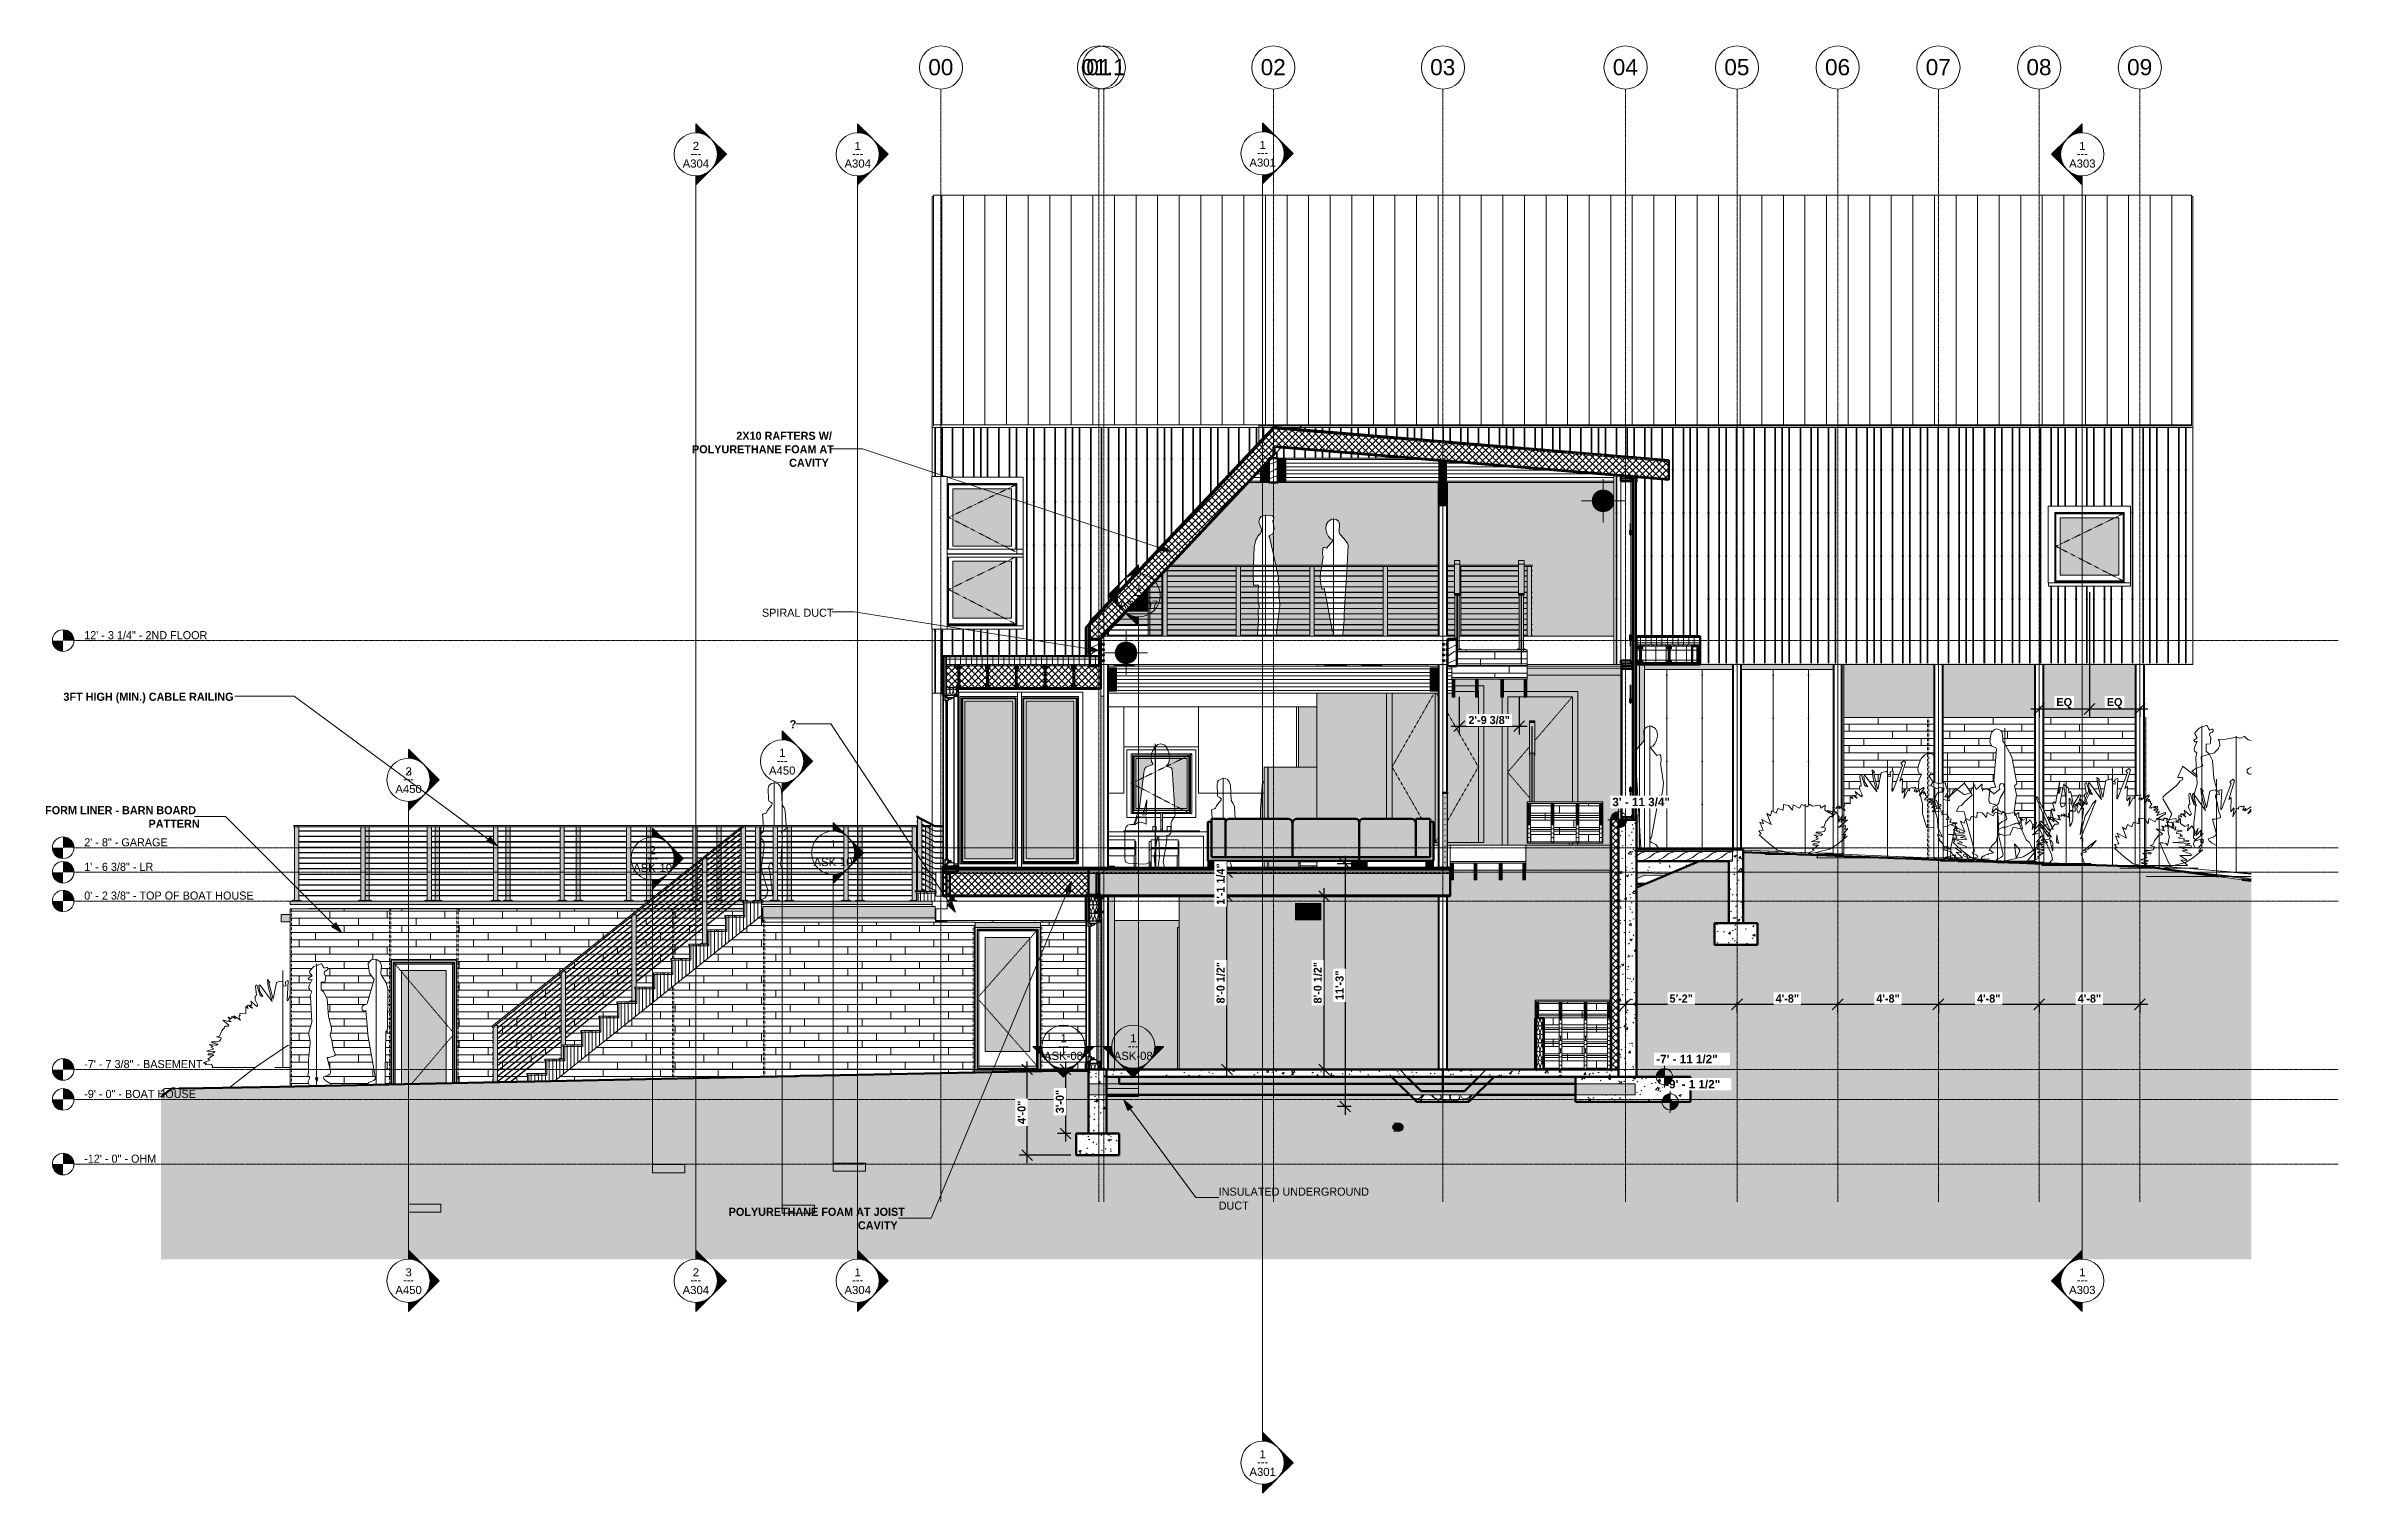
# Model space of a CAD drawing. Header units: inches. Extents: x -3210 to -1935, y -327 to 478.
import ezdxf

# ---------------------------------------------------------------- set-up
doc = ezdxf.new("R2010")
doc.units = ezdxf.units.IN
doc.header["$MEASUREMENT"] = 0
for name, pattern in [('Dash 1_16_', [0.125, 0.0625, -0.0625]), ('Grid Line 1_2_', [0.875, 0.5, -0.125, 0.125, -0.125]), ('Hidden 1_8_', [0.1875, 0.125, -0.0625])]:
    doc.linetypes.add(name, pattern=pattern)
for name, color, linetype, lineweight in [('A-ANNO-DIMS-1', 211, 'Continuous', 30), ('A-ANNO-NOTE', 131, 'Continuous', 9), ('A-CLNG', 13, 'Continuous', 18), ('A-CLNG-1', 13, 'Continuous', 60), ('A-CLNG-PATT-1', 13, 'Continuous', 9), ('A-DETL-1', 90, 'Dash 1_16_', 9), ('A-DETL-GENF', 92, 'Continuous', 9), ('A-DOOR', 31, 'Continuous', 18), ('A-DOOR-1', 31, 'Dash 1_16_', 9), ('A-DOOR-2', 31, 'Continuous', 9), ('A-DOOR-FRAM', 31, 'Continuous', 9), ('A-DOOR-FRAM-1', 31, 'Continuous', 18), ('A-DOOR-GLAZ-1', 31, 'Continuous', 18), ('A-FLOR', 192, 'Continuous', 18), ('A-FLOR-1', 192, 'Continuous', 60), ('A-FLOR-HRAL', 11, 'Continuous', 9), ('A-FLOR-LEVL', 51, 'Continuous', 9), ('A-FLOR-LEVL-1', 51, 'Grid Line 1_2_', 9), ('A-FLOR-MCUT', 51, 'Continuous', 18), ('A-FLOR-MCUT-1', 51, 'Continuous', 60), ('A-FLOR-OTLN', 51, 'Continuous', 18), ('A-FLOR-PATT-1', 8, 'Continuous', 9), ('A-GLAZ', 151, 'Continuous', 18), ('A-GLAZ-1', 151, 'Dash 1_16_', 9), ('A-GLAZ-2', 151, 'Continuous', 9), ('A-GLAZ-3', 151, 'Continuous', 30), ('A-GLAZ-CWMG', 51, 'Continuous', 9), ('A-GLAZ-CWMG-1', 51, 'Continuous', 60), ('A-ROOF', 132, 'Continuous', 18), ('A-ROOF-1', 132, 'Continuous', 60), ('A-ROOF-PATT-1', 132, 'Continuous', 9), ('A-WALL', 113, 'Continuous', 18), ('A-WALL-1', 113, 'Continuous', 9), ('A-WALL-2', 113, 'Continuous', 60), ('A-WALL-PATT-1', 111, 'Continuous', 9), ('C-BLDG-PADS', 91, 'Continuous', 9), ('C-BLDG-PADS-1', 91, 'Continuous', 18), ('C-TOPO', 7, 'Continuous', 9), ('C-TOPO-1', 7, 'Continuous', 60), ('C-TOPO-MAJR', 7, 'Continuous', 80), ('G-ANNO-DIMS', 111, 'Continuous', 9), ('G-ANNO-SYMB', 111, 'Continuous', 9), ('G-ANNO-TEXT', 231, 'Continuous', 9), ('I-FURN', 30, 'Continuous', 9), ('I-WALL', 2, 'Continuous', 18), ('I-WALL-1', 2, 'Continuous', 60), ('M-HVAC-DUCT', 70, 'Continuous', 9), ('M-HVAC-DUCT-ANNO', 70, 'Continuous', 9), ('M-HVAC-DUCT-CNTR', 70, 'Continuous', 9), ('P-PIPE', 3, 'Continuous', 9), ('P-SANR-FIXT', 6, 'Continuous', 9), ('Q-CASE', 31, 'Continuous', 9), ('Q-CASE-1', 31, 'Continuous', 60), ('Q-SPCQ', 91, 'Continuous', 9), ('S-BEAM', 12, 'Continuous', 9), ('S-BEAM-1', 12, 'Continuous', 60), ('S-BEAM-2', 12, 'Hidden 1_8_', 9), ('S-COLS', 52, 'Continuous', 9), ('S-FNDN', 32, 'Continuous', 18), ('S-FNDN-1', 32, 'Continuous', 60), ('S-FNDN-2', 32, 'Continuous', 9), ('S-FSTN', 2, 'Continuous', 9), ('S-GRID-1', 1, 'Grid Line 1_2_', 9), ('S-GRID-IDEN', 1, 'Continuous', 9), ('S-STRS', 31, 'Continuous', 9)]:
    doc.layers.add(name, color=color, linetype=linetype, lineweight=lineweight)
doc.styles.add('Arial', font='arial.ttf', dxfattribs={"height": 9})
doc.styles.add('Arial_1', font='arial.ttf', dxfattribs={"height": 4.5})
doc.styles.add('Arial_B', font='arialbd.ttf', dxfattribs={"height": 4.642857})
doc.styles.add('Century Gothic', font='ufonts.com_century-gothic.ttf', dxfattribs={"height": 4.5})
doc.styles.add('Century Gothic_B', font='GOTHICB.TTF', dxfattribs={"height": 4.5})
doc.dimstyles.new('OD__1_16__Tol__', dxfattribs={"dimscale": 12, "dimtxt": 4.698757, "dimasz": 0.5, "dimexe": 0.375, "dimexo": 0.25, "dimgap": 0.0625, "dimtad": 1, "dimdec": 4, "dimrnd": 0.0625, "dimzin": 3, "dimdsep": 46, "dimlunit": 4, "dimtxsty": 'Century Gothic_B', "dimblk1": 'OBLIQUE', "dimblk2": 'OBLIQUE', "dimsah": 1, "dimcen": 0.09, "dimdle": 0.375, "dimazin": 0, "dimtfac": 1, "dimtdec": 4, "dimtix": 1, "dimtmove": 0, "dimatfit": 3, "dimfxl": 1, "dimtvp": 1, "dimtfill": 1, "dimfrac": 2, "dimtolj": 1, "dimtzin": 0, "dimlwd": 30, "dimlwe": 30, "dimarcsym": 2})
doc.dimstyles.new('OD__1_8__Tol__', dxfattribs={"dimscale": 12, "dimtxt": 4.698757, "dimasz": 0.5, "dimexe": 0.375, "dimexo": 0.25, "dimgap": 0.0625, "dimtad": 1, "dimdec": 3, "dimrnd": 0.125, "dimzin": 3, "dimdsep": 46, "dimlunit": 4, "dimtxsty": 'Century Gothic_B', "dimblk1": 'OBLIQUE', "dimblk2": 'OBLIQUE', "dimsah": 1, "dimcen": 0.09, "dimdle": 0.375, "dimazin": 0, "dimtfac": 1, "dimtdec": 4, "dimtix": 1, "dimtmove": 0, "dimatfit": 3, "dimfxl": 1, "dimtvp": 1, "dimtfill": 1, "dimfrac": 2, "dimtolj": 1, "dimtzin": 0, "dimlwd": 30, "dimlwe": 30, "dimarcsym": 2})
doc.dimstyles.new('OD__1__Tol__', dxfattribs={"dimscale": 12, "dimtxt": 4.698757, "dimasz": 0.5, "dimexe": 0.375, "dimexo": 0.25, "dimgap": 0.0625, "dimtad": 1, "dimdec": 0, "dimzin": 3, "dimdsep": 46, "dimlunit": 4, "dimtxsty": 'Century Gothic_B', "dimblk1": 'OBLIQUE', "dimblk2": 'OBLIQUE', "dimsah": 1, "dimcen": 0.09, "dimdle": 0.375, "dimazin": 0, "dimtfac": 1, "dimtdec": 4, "dimtix": 1, "dimtmove": 0, "dimatfit": 3, "dimfxl": 1, "dimtvp": 1, "dimtfill": 1, "dimfrac": 2, "dimtolj": 1, "dimtzin": 0, "dimlwd": 30, "dimlwe": 30, "dimarcsym": 2})
pattern_1 = [(0, (-2422.521, 124.937), (15.36, 3.84), [0.634, -10.886, 0.634, -10.886, -61.44]), (0, (-2422.521, 124.937), (15.36, 3.84), [-23.04, 0.634, -22.406, 0.634, -10.886, -26.88]), (0, (-2422.521, 124.937), (15.36, 3.84), [-57.6, 0.634, -7.046, 0.634, -18.566]), (120, (-2416.761, 126.857), (-11.005538, 11.38215), [0.634, -10.886, 0.634, -10.886, -61.44]), (120, (-2416.761, 126.857), (-11.005538, 11.38215), [-23.04, 0.634, -22.406, 0.634, -10.886, -26.88]), (120, (-2416.761, 126.857), (-11.005538, 11.38215), [-57.6, 0.634, -7.046, 0.634, -18.566]), (240, (-2414.841, 134.537), (-4.354462, -15.22215), [0.634, -10.886, 0.634, -10.886, -61.44]), (240, (-2414.841, 134.537), (-4.354462, -15.22215), [-23.04, 0.634, -22.406, 0.634, -10.886, -26.88]), (240, (-2414.841, 134.537), (-4.354462, -15.22215), [-57.6, 0.634, -7.046, 0.634, -18.566])]
pattern_2 = [(0, (-2452.434, 89.083), (0, 4), []), (90, (-2452.434, 89.083), (-8, 8), [4, -28]), (90, (-2436.434, 93.083), (-8, 8), [4, -28])]
pattern_3 = [(0, (-2320.434, 35.3), (0, 4), []), (90, (-2320.434, 35.3), (-8, 8), [4, -28]), (90, (-2304.434, 39.3), (-8, 8), [4, -28])]
pattern_4 = [(50, (-2422.521, 124.937), (13.77135, -1.20496), [1.44, -15.84]), (355, (-2422.521, 124.937), (-2.6644, 14.4422), [1.152, -12.672]), (100.451, (-2421.373, 124.837), (11.1071, 13.23737), [1.224, -13.462]), (46.184, (-2422.521, 128.777), (20.4913, -3.17785), [2.16, -23.76]), (96.636, (-2420.813, 128.513), (17.9459, 18.7032), [1.836, -20.193]), (351.184, (-2422.52, 128.777), (17.9454, 18.7026), [1.728, -19.008]), (21, (-2420.601, 127.817), (11.4605, -7.73037), [1.44, -15.84]), (326, (-2420.601, 127.817), (4.67135, 13.92315), [1.152, -12.672]), (71.451, (-2419.646, 127.173), (16.13207, 6.19284), [1.224, -13.462]), (37.5, (-2422.521, 124.937), (0.23312, 6.39175), [0.634, -11.885, 0.634, -12.23, -12.72]), (37.5, (-2422.521, 124.937), (0.23312, 6.39175), [-25.382, 0.634, -12.086]), (7.5, (-2422.521, 124.937), (5.05073, 7.57304), [0.634, -6.701, 0.634, -11.597, -4.848]), (7.5, (-2422.521, 124.937), (5.05073, 7.57304), [-19.565, 0.634, -4.214]), (327.5, (-2426.802, 124.937), (10.24958, -0.43289), [0.634, -4.166, 0.634, -14.342, -19.872]), (327.5, (-2426.802, 124.937), (10.24958, -0.43289), [-19.776, 0.634, -19.238]), (317.5, (-2428.722, 124.937), (11.1974, 1.92214), [0.634, -5.606, 0.634, -9.312, -14.112]), (317.5, (-2428.722, 124.937), (11.1974, 1.92214), [-16.186, 0.634, -13.478])]
pattern_5 = [(0, (-2422.521, 124.937), (0, 2.399), []), (315, (-2422.521, 124.937), (2.398506, 0), [3.393, -3.393]), (45, (-2422.521, 124.937), (2.398506, 0), [3.393, -3.393])]
pattern_6 = [(45, (-2422.521, 124.937), (-1.856155, 1.856155), []), (135, (-2422.521, 124.937), (-1.856155, -1.856155), [])]
pattern_7 = [(355.236, (-2422.521, 129.017), (-263.999686, 24.001546), [2.89, -286.108]), (11.31, (-2419.641, 128.777), (96.00039, 24.000414), [3.671, -118.705]), (45, (-2416.041, 129.497), (0, 24.0006), [2.715, -31.226]), (46.848, (-2414.121, 131.417), (335.998039, 360.002359), [5.264, -521.098]), (12.995, (-2410.521, 135.257), (-215.999946, -48.001379), [3.202, -316.998]), (0, (-2407.4, 135.977), (24, 24), [6, -18]), (350.538, (-2401.401, 135.977), (-120.000217, 23.99977), [2.92, -143.067]), (354.289, (-2422.521, 135.497), (-215.999717, 24.001433), [2.412, -238.785]), (0, (-2420.12, 135.257), (24, 24), [3.6, -20.4]), (28.301, (-2416.521, 135.257), (263.999841, 144.000819), [3.544, -350.812]), (52.125, (-2413.401, 136.937), (-96.000349, -120.000279), [5.473, -268.169]), (39.289, (-2410.041, 141.257), (144.000322, 119.999016), [3.411, -337.693]), (6.34, (-2407.401, 143.417), (192.000086, 23.999), [4.347, -212.983]), (348.111, (-2403.081, 143.897), (-335.999111, 72.0018444), [4.66, -461.336]), (353.29, (-2422.521, 142.937), (216.000198, -24.000742), [4.108, -406.706]), (3.367, (-2418.441, 142.457), (384.000105, 24.003305), [4.087, -404.618]), (33.69, (-2414.361, 142.697), (-47.99962, -24.00016), [4.327, -82.207]), (47.49, (-2410.761, 145.097), (239.998435, 264.0019564), [3.907, -386.785]), (14.931, (-2408.121, 147.977), (264.000774, 71.9981694), [3.726, -368.854]), (0, (-2404.52, 148.937), (24, 24), [2.88, -21.12]), (347.005, (-2401.641, 148.937), (215.999946, -48.001379), [3.202, -316.998]), (0, (-2415.08, 124.937), (24, 24), [0.063, -23.937]), (223.152, (-2411.721, 128.537), (360.002359, 335.998039), [5.264, -521.098]), (206.565, (-2415.561, 148.937), (-23.99974, -23.9997), [2.147, -51.519]), (188.13, (-2417.481, 147.977), (-144.000218, -23.999654), [3.394, -166.312]), (156.801, (-2420.841, 147.497), (-119.99995, 48.001369), [1.828, -180.951]), (26.565, (-2411.721, 128.537), (23.99974, 23.9997), [2.683, -50.982]), (6.71, (-2409.321, 129.737), (-216.000198, -24.000742), [4.108, -406.706]), (349.875, (-2405.241, 130.217), (407.9992525, -72.0020701), [6.826, -675.804]), (349.695, (-2422.521, 126.377), (144.000477, -24.000103), [2.683, -265.645]), (15.524, (-2419.881, 125.897), (-264.000139, -71.9991673), [4.484, -443.873]), (42.879, (-2415.561, 127.097), (-311.9990114, -288.0003535), [4.585, -453.934]), (34.695, (-2412.201, 130.217), (240.0000585, 167.9992156), [3.795, -375.679]), (9.462, (-2409.081, 132.377), (120.000217, 23.99977), [4.38, -141.607]), (353.418, (-2404.761, 133.097), (-408.0001485, 48.0004238), [6.281, -621.859]), (351.87, (-2422.521, 132.377), (-144.000218, 23.999654), [3.394, -166.312]), (11.31, (-2419.161, 131.897), (96.00039, 24.000414), [3.671, -118.705]), (42.51, (-2415.561, 132.617), (-264.0019564, -239.998435), [3.907, -386.785]), (45, (-2412.681, 135.257), (0, 24.0006), [4.412, -29.529]), (17.354, (-2409.561, 138.377), (-311.999979, -95.999553), [4.023, -398.29]), (356.633, (-2405.721, 139.577), (-384.000105, 24.003305), [4.087, -404.618]), (342.897, (-2401.641, 139.337), (239.999665, -72.00063), [3.264, -323.171]), (351.254, (-2422.521, 138.377), (168.000296, -23.999242), [3.157, -312.514]), (14.931, (-2419.401, 137.897), (264.000774, 71.9981694), [3.726, -368.854]), (32.005, (-2415.801, 138.857), (-120.000722, -71.999341), [4.528, -221.887]), (49.899, (-2411.961, 141.257), (-264.0002635, -311.9996052), [5.961, -590.186]), (15.945, (-2408.121, 145.817), (-96.00064, -23.999112), [3.494, -171.228]), (353.991, (-2404.761, 146.777), (240.0002348, -24.000218), [4.585, -453.934]), (336.801, (-2400.201, 146.297), (119.99995, -48.001369), [1.828, -180.951]), (350.538, (-2422.521, 145.577), (-120.000217, 23.99977), [2.92, -143.067]), (10.008, (-2419.641, 145.097), (264.00047, 47.999892), [4.143, -410.161]), (37.405, (-2415.561, 145.817), (312.0020274, 239.997904), [5.136, -508.486]), (29.055, (-2411.481, 124.937), (167.999253, 96.001016), [2.471, -244.624]), (10.784, (-2409.321, 126.137), (-384.0003557, -71.997667), [5.131, -507.931]), (352.875, (-2404.281, 127.097), (-168.000466, 24.000177), [5.805, -187.689])]
pattern_8 = [(161.57, (-2422.281, 125.177), (-1.9204512, 0.0001504), [0, -13.661, 1.517, 0]), (18.43, (-2422.761, 125.177), (-1.9204512, -0.0001504), [0, -13.661, 1.517, 0]), (108.43, (-2422.281, 125.177), (0.9599691, -4.8007366), [4.553, -10.625]), (71.57, (-2422.761, 125.177), (0.9599691, 4.8007366), [4.553, -10.625])]
pattern_9 = [(90, (-2962.337, -117.625), (-2, 1e-16), [])]
pattern_10 = [(216.87, (-2419.322, 132.934), (23.989771, 15.993643), [3.998, -35.986]), (206.565, (-2414.524, 130.535), (-7.99708, -7.99662), [8.941, -8.941]), (198.435, (-2414.524, 126.537), (-15.993845, -7.997098), [5.058, -20.23])]
pattern_11 = [(90, (-2409.337, 0), (2, -1e-16), [])]
pattern_12 = [(212.005, (-2424.133, 128.968), (-80.619876, -53.746335), [2.535, -250.987]), (213.69, (-2422.521, 130.043), (-26.87387, -26.87325), [1.938, -94.955]), (198.435, (-2421.715, 130.312), (-53.747, -26.8734), [0.85, -84.131]), (180, (-2420.64, 130.312), (-3e-15, -26.873), [1.075, -25.798]), (161.565, (-2419.833, 130.043), (-26.87304, 2e-05), [0.85, -84.131]), (333.435, (-2419.565, 149.392), (26.87306, 2e-05), [1.202, -58.889]), (296.565, (-2419.833, 149.93), (26.87304, -26.8731), [0.601, -59.49]), (270, (-2419.833, 151.273), (26.873, 2e-15), [1.344, -25.53]), (186.34, (-2419.565, 133.806), (-214.986308, -26.872903), [2.433, -240.914]), (296.565, (-2413.653, 150.467), (26.87304, -26.8731), [0.601, -59.49]), (303.69, (-2414.19, 151.273), (26.87325, -26.87387), [0.969, -95.924]), (229.399, (-2409.89, 139.449), (-134.365571, -161.240653), [2.478, -245.282]), (243.435, (-2409.084, 141.061), (2e-05, -26.87306), [1.803, -58.288]), (213.69, (-2399.678, 138.105), (-26.87387, -26.87325), [0.969, -95.924]), (33.69, (-2407.74, 130.581), (26.87387, 26.87325), [0.969, -95.924]), (0, (-2408.278, 130.58), (0, 26.873), [0.537, -26.336]), (333.435, (-2408.815, 130.85), (26.87306, 2e-05), [0.601, -59.49]), (284.036, (-2409.084, 131.925), (26.87309, -80.61944), [1.108, -109.693]), (270, (-2409.084, 132.462), (26.873, 2e-15), [0.537, -26.336]), (243.435, (-2409.084, 132.999), (2e-05, -26.87306), [0.601, -59.49]), (135, (-2409.084, 133.268), (-26.8729, 2e-15), [0.38, -37.625]), (90, (-2409.084, 133), (-26.873, 2e-15), [0.269, -26.605]), (18.435, (-2399.41, 145.361), (53.747, 26.8734), [1.7, -83.281]), (6.34, (-2397.797, 145.899), (214.986308, 26.872903), [2.433, -240.914]), (180, (-2398.872, 139.45), (-3e-15, -26.873), [1.612, -25.261]), (197.354, (-2394.573, 140.793), (-80.6202226, -26.87323), [4.505, -445.973]), (198.435, (-2393.766, 141.061), (-53.747, -26.8734), [0.85, -84.131]), (213.69, (-2392.96, 141.599), (-26.87387, -26.87325), [0.969, -95.924]), (251.565, (-2392.691, 142.405), (-2e-05, -26.87304), [0.85, -84.131]), (243.435, (-2392.423, 142.943), (2e-05, -26.87306), [0.601, -59.49]), (270, (-2392.423, 143.48), (26.873, 2e-15), [0.537, -26.336]), (293.199, (-2393.229, 145.361), (26.874084, -53.74642), [2.047, -202.614]), (315, (-2394.035, 146.167), (26.8729, 0), [1.14, -36.864]), (0, (-2395.38, 146.167), (0, 26.873), [1.344, -25.53]), (341.565, (-2401.291, 139.718), (26.87304, -2e-05), [0.85, -84.131]), (303.69, (-2401.828, 140.524), (26.87325, -26.87387), [0.969, -95.924]), (279.462, (-2402.097, 142.136), (26.87256, -134.366403), [1.635, -161.829]), (270, (-2402.097, 143.75), (26.873, 2e-15), [1.612, -25.261]), (239.036, (-2401.291, 145.092), (-26.87303, -53.74617), [1.567, -155.13]), (188.13, (-2399.41, 145.361), (-161.240193, -26.872598), [1.9, -188.123]), (116.565, (-2419.296, 144.555), (-26.87304, 26.8731), [0.601, -59.49]), (135, (-2418.758, 144.018), (-26.8729, 2e-15), [0.76, -37.244]), (168.69, (-2417.415, 143.749), (-26.872813, 0.00023), [1.37, -135.657]), (191.31, (-2416.071, 144.018), (-107.493183, -26.873136), [1.37, -135.657]), (194.036, (-2414.996, 144.286), (-80.61944, -26.87309), [1.108, -109.693]), (236.31, (-2414.459, 145.092), (-26.87322, -53.74604), [0.969, -95.924]), (236.31, (-2413.921, 145.899), (-26.87322, -53.74604), [0.969, -95.924]), (270, (-2413.92, 146.705), (26.873, 2e-15), [0.806, -26.067]), (291.801, (-2414.459, 148.049), (26.8727, -53.74692), [1.447, -143.27]), (116.565, (-2414.19, 142.405), (-26.87304, 26.8731), [1.202, -58.889]), (168.69, (-2412.846, 142.136), (-26.872813, 0.00023), [1.37, -135.657]), (194.036, (-2411.771, 142.405), (-80.61944, -26.87309), [1.108, -109.693]), (225, (-2410.965, 143.211), (2e-15, -26.8729), [1.14, -36.864]), (251.565, (-2410.697, 144.018), (-2e-05, -26.87304), [0.85, -84.131]), (296.565, (-2411.234, 145.092), (26.87304, -26.8731), [1.202, -58.889]), (315, (-2411.771, 145.63), (26.8729, 0), [0.76, -37.244]), (326.31, (-2412.578, 146.167), (53.74604, -26.87322), [0.969, -95.924]), (0, (-2413.115, 146.167), (0, 26.873), [0.537, -26.336]), (33.69, (-2413.921, 145.63), (26.87387, 26.87325), [0.969, -95.924]), (71.565, (-2414.19, 144.824), (2e-05, 26.87304), [0.85, -84.131]), (63.435, (-2414.459, 144.286), (-2e-05, 26.87306), [0.601, -59.49]), (71.565, (-2414.727, 143.48), (2e-05, 26.87304), [0.85, -84.131]), (104.036, (-2414.727, 142.405), (-26.87309, 80.61944), [1.108, -109.693]), (45, (-2415.265, 141.868), (0, 26.8729), [0.76, -37.244]), (18.435, (-2416.071, 141.599), (53.747, 26.8734), [0.85, -84.131]), (0, (-2417.415, 141.6), (0, 26.873), [1.344, -25.53]), (14.036, (-2418.49, 141.33), (80.61944, 26.87309), [1.108, -109.693]), (341.565, (-2419.296, 141.599), (26.87304, -2e-05), [0.85, -84.131]), (270, (-2419.296, 142.405), (26.873, 2e-15), [0.806, -26.067]), (225, (-2418.49, 143.211), (2e-15, -26.8729), [1.14, -36.864]), (198.435, (-2416.877, 143.749), (-53.747, -26.8734), [1.7, -83.281]), (180, (-2415.534, 143.75), (-3e-15, -26.873), [1.344, -25.53]), (153.435, (-2414.996, 143.48), (-26.87306, -2e-05), [0.601, -59.49]), (206.565, (-2404.784, 139.18), (-26.8731, -26.87304), [0.601, -59.49]), (146.31, (-2403.978, 138.643), (-53.74604, 26.87322), [0.969, -95.924]), (119.745, (-2402.903, 136.762), (-80.619755, 134.36604), [2.167, -214.493]), (95.711, (-2402.635, 134.074), (-26.874985, 241.85912), [2.701, -267.372]), (90, (-2402.635, 133.806), (-26.873, 2e-15), [0.269, -26.605]), (63.435, (-2402.903, 133.268), (-2e-05, 26.87306), [0.601, -59.49]), (26.565, (-2403.441, 132.999), (26.8731, 26.87304), [0.601, -59.49]), (0, (-2404.247, 133), (0, 26.873), [0.806, -26.067]), (0, (-2404.516, 133), (0, 26.873), [0.269, -26.605]), (0, (-2405.053, 133), (0, 26.873), [0.537, -26.336]), (326.31, (-2405.859, 133.537), (53.74604, -26.87322), [0.969, -95.924]), (333.435, (-2406.397, 133.806), (26.87306, 2e-05), [0.601, -59.49]), (284.036, (-2406.666, 134.881), (26.87309, -80.61944), [1.108, -109.693]), (270, (-2406.666, 135.418), (26.873, 2e-15), [0.537, -26.336]), (270, (-2406.666, 136.224), (26.873, 2e-15), [0.806, -26.067]), (258.69, (-2406.397, 137.568), (-0.00023, -26.872813), [1.37, -135.657]), (231.34, (-2405.322, 138.912), (-80.620223, -107.493037), [1.721, -170.352]), (270, (-2399.678, 138.374), (26.873, 2e-15), [0.269, -26.605]), (270, (-2399.678, 138.643), (26.873, 2e-15), [0.269, -26.605]), (326.31, (-2400.485, 139.18), (53.74604, -26.87322), [0.969, -95.924]), (333.435, (-2402.097, 139.987), (26.87306, 2e-05), [1.803, -58.288]), (0, (-2403.44, 139.987), (0, 26.873), [1.344, -25.53]), (63.435, (-2403.709, 139.449), (-2e-05, 26.87306), [0.601, -59.49]), (90, (-2403.71, 138.374), (-26.873, 2e-15), [1.075, -25.798]), (135, (-2402.903, 137.568), (-26.8729, 2e-15), [1.14, -36.864]), (161.565, (-2402.097, 137.299), (-26.87304, 2e-05), [0.85, -84.131]), (180, (-2401.29, 137.3), (-3e-15, -26.873), [0.806, -26.067]), (198.435, (-2400.485, 137.568), (-53.747, -26.8734), [0.85, -84.131]), (351.87, (-2410.965, 152.08), (26.873028, -0.000376), [3.8, -186.222]), (14.036, (-2412.04, 151.811), (80.61944, 26.87309), [1.108, -109.693]), (53.13, (-2412.846, 150.736), (53.746544, 80.620104), [1.344, -133.023]), (95.194, (-2412.578, 147.78), (-26.871261, 268.732839), [2.968, -293.857]), (101.31, (-2412.309, 146.436), (-26.873136, 107.493183), [1.37, -135.657]), (143.13, (-2411.234, 145.63), (-80.620104, 53.746544), [1.344, -133.023]), (161.565, (-2410.428, 145.361), (-26.87304, 2e-05), [0.85, -84.131]), (198.435, (-2409.622, 145.63), (-53.747, -26.8734), [0.85, -84.131]), (225, (-2408.278, 146.974), (2e-15, -26.8729), [1.9, -36.104]), (228.814, (-2406.397, 149.123), (-161.239614, -188.112355), [2.857, -282.81]), (251.565, (-2406.128, 149.93), (-2e-05, -26.87304), [0.85, -84.131]), (270, (-2406.128, 150.198), (26.873, 2e-15), [0.269, -26.605]), (288.435, (-2406.397, 151.005), (26.8734, -53.747), [0.85, -84.131]), (326.31, (-2407.203, 151.542), (53.74604, -26.87322), [0.969, -95.924]), (90, (-2419.565, 145.092), (-26.873, 2e-15), [1.881, -24.992]), (338.199, (-2415.802, 148.586), (80.619823, -26.87288), [1.447, -143.27]), (0, (-2417.415, 148.586), (0, 26.873), [1.612, -25.261]), (30.964, (-2418.758, 147.78), (80.6192, 53.74697), [1.567, -155.13]), (45, (-2419.565, 146.974), (0, 26.8729), [1.14, -36.864]), (90, (-2423.864, 136.493), (-26.873, 2e-15), [1.881, -24.992]), (116.565, (-2423.058, 134.881), (-26.87304, 26.8731), [1.803, -58.288]), (153.435, (-2421.446, 134.074), (-26.87306, -2e-05), [1.803, -58.288]), (180, (-2420.102, 134.074), (-3e-15, -26.873), [1.344, -25.53]), (218.66, (-2418.758, 135.149), (-26.87304, -26.873378), [1.721, -170.352]), (231.34, (-2417.684, 136.493), (-80.620223, -107.493037), [1.721, -170.352]), (213.69, (-2416.071, 137.568), (-26.87387, -26.87325), [1.938, -94.955]), (239.036, (-2415.265, 138.912), (-26.87303, -53.74617), [1.567, -155.13]), (270, (-2415.265, 139.45), (26.873, 2e-15), [0.537, -26.336]), (270, (-2415.265, 140.255), (26.873, 2e-15), [0.806, -26.067]), (315, (-2416.071, 141.061), (26.8729, 0), [1.14, -36.864]), (350.538, (-2417.684, 141.33), (26.873645, 0.00015), [1.635, -161.829]), (14.036, (-2419.833, 140.793), (80.61944, 26.87309), [2.216, -108.585]), (18.435, (-2422.252, 139.987), (53.747, 26.8734), [2.549, -82.431]), (45, (-2423.058, 139.18), (0, 26.8729), [1.14, -36.864]), (45, (-2423.864, 138.374), (0, 26.8729), [1.14, -36.864]), (108.435, (-2417.952, 132.462), (-26.8734, 53.747), [1.7, -83.281]), (126.87, (-2417.146, 131.387), (-26.87385, 26.87335), [1.344, -133.023]), (146.31, (-2416.34, 130.85), (-53.74604, 26.87322), [0.969, -95.924]), (161.565, (-2415.534, 130.581), (-26.87304, 2e-05), [0.85, -84.131]), (135, (-2414.727, 129.775), (-26.8729, 2e-15), [1.14, -36.864]), (161.565, (-2413.921, 129.506), (-26.87304, 2e-05), [0.85, -84.131]), (180, (-2413.115, 129.506), (-3e-15, -26.873), [0.806, -26.067]), (206.565, (-2412.578, 129.775), (-26.8731, -26.87304), [0.601, -59.49]), (206.565, (-2411.503, 130.312), (-26.8731, -26.87304), [1.202, -58.889]), (189.462, (-2409.89, 130.581), (-134.366403, -26.87256), [1.635, -161.829]), (243.435, (-2409.353, 131.656), (2e-05, -26.87306), [1.202, -58.889]), (270, (-2409.353, 131.925), (26.873, 2e-15), [0.269, -26.605]), (270, (-2409.353, 132.462), (26.873, 2e-15), [0.537, -26.336]), (326.31, (-2410.159, 134.074), (53.74604, -26.87322), [0.969, -95.924]), (327.995, (-2412.309, 135.418), (134.367248, -80.618618), [2.535, -250.987]), (329.036, (-2413.653, 136.224), (53.74617, -26.87303), [1.567, -155.13]), (341.565, (-2415.265, 136.762), (26.87304, -2e-05), [1.7, -83.281]), (0, (-2416.34, 136.762), (0, 26.873), [1.075, -25.798]), (33.69, (-2417.146, 136.224), (26.87387, 26.87325), [0.969, -95.924]), (53.13, (-2417.952, 135.149), (53.746544, 80.620104), [1.344, -133.023]), (63.435, (-2418.49, 134.074), (-2e-05, 26.87306), [1.202, -58.889]), (225, (-2406.128, 131.925), (2e-15, -26.8729), [1.14, -36.864]), (236.31, (-2405.591, 132.731), (-26.87322, -53.74604), [0.969, -95.924]), (270, (-2405.59, 133), (26.873, 2e-15), [0.269, -26.605]), (315, (-2406.128, 133.537), (26.8729, 0), [0.76, -37.244]), (333.435, (-2407.203, 134.074), (26.87306, 2e-05), [1.202, -58.889]), (18.435, (-2408.815, 133.537), (53.747, 26.8734), [1.7, -83.281]), (75.964, (-2409.084, 132.462), (-0.00036, 26.87343), [1.108, -109.693]), (71.565, (-2421.177, 127.356), (2e-05, 26.87304), [0.85, -84.131]), (135, (-2420.64, 126.819), (-26.8729, 2e-15), [0.76, -37.244]), (146.31, (-2419.833, 126.281), (-53.74604, 26.87322), [0.969, -95.924]), (153.435, (-2418.758, 125.744), (-26.87306, -2e-05), [1.202, -58.889]), (180, (-2418.49, 125.744), (-3e-15, -26.873), [0.269, -26.605]), (161.565, (-2417.684, 125.475), (-26.87304, 2e-05), [0.85, -84.131]), (180, (-2416.61, 125.475), (-3e-15, -26.873), [1.075, -25.798]), (198.435, (-2415.802, 125.744), (-53.747, -26.8734), [0.85, -84.131]), (210.964, (-2414.459, 126.55), (-80.6192, -53.74697), [1.567, -155.13]), (206.565, (-2413.921, 126.819), (-26.8731, -26.87304), [0.601, -59.49]), (251.565, (-2413.653, 127.625), (-2e-05, -26.87304), [0.85, -84.131]), (303.69, (-2414.19, 128.431), (26.87325, -26.87387), [0.969, -95.924]), (306.87, (-2414.996, 129.506), (26.87385, -26.87335), [1.344, -133.023]), (323.13, (-2416.071, 130.312), (80.620104, -53.746544), [1.344, -133.023]), (345.964, (-2417.146, 130.581), (26.87343, 0.00036), [1.108, -109.693]), (18.435, (-2417.952, 130.312), (53.747, 26.8734), [0.85, -84.131]), (30.964, (-2419.296, 129.506), (80.6192, 53.74697), [1.567, -155.13]), (39.806, (-2420.908, 128.162), (26.872563, 26.87335), [2.099, -207.788]), (135, (-2412.846, 125.744), (-26.8729, 2e-15), [0.38, -37.625]), (153.435, (-2412.309, 125.475), (-26.87306, -2e-05), [0.601, -59.49]), (191.31, (-2410.965, 125.744), (-107.49318, -26.873136), [1.37, -135.657]), (165.964, (-2409.89, 125.475), (-26.87343, -0.00036), [1.108, -109.693]), (175.236, (-2406.666, 125.206), (-26.872853, -0.000164), [3.236, -320.361]), (206.565, (-2406.128, 125.475), (-26.8731, -26.87304), [0.601, -59.49]), (225, (-2405.591, 126.012), (2e-15, -26.8729), [0.76, -37.244]), (270, (-2405.59, 127.356), (26.873, 2e-15), [1.344, -25.53]), (270, (-2405.59, 128.162), (26.873, 2e-15), [0.806, -26.067]), (308.66, (-2406.666, 129.506), (26.873378, -26.87304), [1.721, -170.352]), (338.199, (-2408.009, 130.043), (80.619823, -26.87288), [1.447, -143.27]), (348.69, (-2409.353, 130.312), (26.872813, -0.00023), [1.37, -135.657]), (18.435, (-2411.771, 129.506), (53.747, 26.8734), [2.549, -82.431]), (36.87, (-2412.846, 128.7), (26.87335, 26.87385), [1.344, -133.023]), (68.199, (-2413.384, 127.356), (26.87288, 80.619823), [1.447, -143.27]), (101.31, (-2413.115, 126.012), (-26.873136, 107.49318), [1.37, -135.657]), (348.69, (-2415.534, 151.542), (26.872813, -0.00023), [1.37, -135.657]), (354.806, (-2418.49, 151.811), (26.873363, 0.000201), [2.968, -293.857]), (0, (-2419.296, 151.81), (0, 26.873), [0.806, -26.067]), (45, (-2419.833, 151.273), (0, 26.8729), [0.76, -37.244]), (180, (-2417.684, 148.855), (-3e-15, -26.873), [0.806, -26.067]), (188.13, (-2415.802, 149.123), (-161.240193, -26.872598), [1.9, -188.123]), (172.875, (-2413.653, 148.855), (-26.87349, 0.00024), [2.167, -214.493]), (225, (-2413.384, 149.123), (2e-15, -26.8729), [0.38, -37.625]), (270, (-2413.384, 149.93), (26.873, 2e-15), [0.806, -26.067]), (161.565, (-2404.784, 150.736), (-26.87304, 2e-05), [0.85, -84.131]), (180, (-2403.71, 150.736), (-3e-15, -26.873), [1.075, -25.798]), (198.435, (-2402.903, 151.005), (-53.747, -26.8734), [0.85, -84.131]), (170.538, (-2401.291, 150.736), (-26.873645, -0.00015), [1.635, -161.829]), (213.69, (-2400.485, 151.273), (-26.87387, -26.87325), [0.969, -95.924]), (270, (-2400.485, 151.542), (26.873, 2e-15), [0.269, -26.605]), (296.565, (-2400.753, 152.08), (26.87304, -26.8731), [0.601, -59.49]), (341.565, (-2402.366, 152.617), (26.87304, -2e-05), [1.7, -83.281]), (341.565, (-2403.978, 153.154), (26.87304, -2e-05), [1.7, -83.281]), (14.036, (-2405.053, 152.886), (80.61944, 26.87309), [1.108, -109.693]), (45, (-2405.859, 152.08), (0, 26.8729), [1.14, -36.864]), (104.036, (-2405.591, 151.005), (-26.87309, 80.61944), [1.108, -109.693]), (0, (-2426.552, 127.625), (0, 26.873), [0.269, -26.605]), (315, (-2427.089, 128.162), (26.8729, 0), [0.76, -37.244]), (274.764, (-2427.358, 131.387), (26.875449, -295.606197), [3.236, -320.361]), (255.964, (-2427.089, 132.462), (0.00036, -26.87343), [1.108, -109.693]), (225, (-2426.552, 132.999), (2e-15, -26.8729), [0.76, -37.244]), (198.435, (-2424.133, 133.806), (-53.747, -26.8734), [2.549, -82.431]), (180, (-2423.864, 133.806), (-3e-15, -26.873), [0.269, -26.605]), (171.87, (-2421.983, 133.537), (-26.873028, 0.000376), [1.9, -188.123]), (146.31, (-2418.758, 133.268), (-53.74604, 26.87322), [0.969, -95.924]), (108.435, (-2418.221, 131.656), (-26.8734, 53.747), [1.7, -83.281]), (90, (-2418.22, 131.387), (-26.873, 2e-15), [0.269, -26.605]), (71.565, (-2418.49, 130.581), (2e-05, 26.87304), [0.85, -84.131]), (26.565, (-2419.027, 130.312), (26.8731, 26.87304), [0.601, -59.49]), (18.435, (-2419.833, 130.043), (53.747, 26.8734), [0.85, -84.131]), (126.87, (-2405.322, 128.162), (-26.87385, 26.87335), [1.344, -133.023]), (123.69, (-2404.784, 127.356), (-26.87325, 26.87387), [0.969, -95.924]), (149.036, (-2403.441, 126.55), (-53.74617, 26.87303), [1.567, -155.13]), (168.69, (-2402.097, 126.281), (-26.872813, 0.00023), [1.37, -135.657]), (213.69, (-2401.291, 126.819), (-26.87387, -26.87325), [0.969, -95.924]), (251.565, (-2401.022, 127.625), (-2e-05, -26.87304), [0.85, -84.131]), (270, (-2401.022, 127.894), (26.873, 2e-15), [0.269, -26.605]), (279.462, (-2401.291, 129.506), (26.87256, -134.366403), [1.635, -161.829]), (243.435, (-2401.022, 130.043), (2e-05, -26.87306), [0.601, -59.49]), (270, (-2401.022, 130.312), (26.873, 2e-15), [0.269, -26.605]), (296.565, (-2401.828, 131.925), (26.87304, -26.8731), [1.803, -58.288]), (329.036, (-2403.172, 132.731), (53.74617, -26.87303), [1.567, -155.13]), (8.13, (-2405.053, 132.462), (161.240193, 26.872598), [1.9, -188.123]), (45, (-2406.128, 131.387), (0, 26.8729), [1.52, -36.484]), (45, (-2406.666, 130.85), (0, 26.8729), [0.76, -37.244]), (90, (-2406.666, 130.043), (-26.873, 2e-15), [0.806, -26.067]), (123.69, (-2406.128, 129.237), (-26.87325, 26.87387), [0.969, -95.924]), (101.31, (-2402.097, 134.074), (-26.873136, 107.49318), [1.37, -135.657]), (108.435, (-2401.828, 133.268), (-26.8734, 53.747), [0.85, -84.131]), (135, (-2401.56, 132.999), (-26.8729, 2e-15), [0.38, -37.625]), (180, (-2400.753, 133), (-3e-15, -26.873), [0.806, -26.067]), (213.69, (-2399.947, 133.537), (-26.87387, -26.87325), [0.969, -95.924]), (187.125, (-2397.797, 133.806), (-188.113443, -26.873064), [2.167, -214.493]), (236.31, (-2397.26, 134.612), (-26.87322, -53.74604), [0.969, -95.924]), (270, (-2397.26, 134.88), (26.873, 2e-15), [0.269, -26.605]), (288.435, (-2397.529, 135.687), (26.8734, -53.747), [0.85, -84.131]), (285.945, (-2398.066, 137.568), (26.872526, -80.620535), [1.956, -193.684]), (315, (-2398.604, 138.105), (26.8729, 0), [0.76, -37.244]), (18.435, (-2399.41, 137.837), (53.747, 26.8734), [0.85, -84.131]), (29.745, (-2401.291, 136.762), (134.36604, 80.619755), [2.167, -214.493]), (18.435, (-2402.097, 136.493), (53.747, 26.8734), [0.85, -84.131]), (75.964, (-2402.366, 135.418), (-0.00036, 26.87343), [1.108, -109.693]), (180, (-2410.16, 142.405), (-3e-15, -26.873), [0.806, -26.067]), (180, (-2409.622, 142.405), (-3e-15, -26.873), [0.537, -26.336]), (135, (-2409.084, 141.868), (-26.8729, 2e-15), [0.76, -37.244]), (90, (-2409.084, 141.06), (-26.873, 2e-15), [0.806, -26.067]), (26.565, (-2413.115, 136.762), (26.8731, 26.87304), [1.803, -58.288]), (341.565, (-2413.921, 137.03), (26.87304, -2e-05), [0.85, -84.131]), (300.964, (-2414.727, 138.374), (53.74697, -80.6192), [1.567, -155.13]), (71.565, (-2409.622, 139.18), (2e-05, 26.87304), [0.85, -84.131]), (90, (-2409.622, 137.837), (-26.873, 2e-15), [1.344, -25.53]), (123.69, (-2409.084, 137.03), (-26.87325, 26.87387), [0.969, -95.924]), (153.435, (-2408.009, 136.493), (-26.87306, -2e-05), [1.202, -58.889]), (198.435, (-2407.203, 136.762), (-53.747, -26.8734), [0.85, -84.131]), (243.435, (-2406.934, 137.299), (2e-05, -26.87306), [0.601, -59.49]), (255.964, (-2406.666, 138.374), (0.00036, -26.87343), [1.108, -109.693]), (251.565, (-2406.397, 139.18), (-2e-05, -26.87304), [0.85, -84.131]), (291.801, (-2406.934, 140.524), (26.8727, -53.74692), [1.447, -143.27]), (323.13, (-2408.009, 141.33), (80.620104, -53.746544), [1.344, -133.023]), (18.435, (-2408.815, 141.061), (53.747, 26.8734), [0.85, -84.131]), (63.435, (-2409.353, 139.987), (-2e-05, 26.87306), [1.202, -58.889]), (135, (-2411.503, 135.149), (-26.8729, 2e-15), [1.14, -36.864]), (149.036, (-2410.159, 134.343), (-53.74617, 26.87303), [1.567, -155.13]), (146.31, (-2409.353, 133.806), (-53.74604, 26.87322), [0.969, -95.924]), (180, (-2408.815, 133.806), (-3e-15, -26.873), [0.537, -26.336]), (210.964, (-2407.472, 134.612), (-80.6192, -53.74697), [1.567, -155.13]), (243.435, (-2407.203, 135.149), (2e-05, -26.87306), [0.601, -59.49]), (303.69, (-2407.74, 135.956), (26.87325, -26.87387), [0.969, -95.924]), (321.34, (-2409.084, 137.03), (107.493037, -80.620223), [1.721, -170.352]), (345.964, (-2410.159, 137.299), (26.87343, 0.00036), [1.108, -109.693]), (11.31, (-2411.503, 137.03), (107.49318, 26.873136), [1.37, -135.657]), (26.565, (-2412.04, 136.762), (26.8731, 26.87304), [0.601, -59.49]), (71.565, (-2412.309, 135.956), (2e-05, 26.87304), [0.85, -84.131]), (15.945, (-2412.846, 141.868), (80.620535, 26.872526), [1.956, -193.684]), (29.745, (-2414.727, 140.793), (134.36604, 80.619755), [2.167, -214.493]), (63.435, (-2414.996, 140.255), (-2e-05, 26.87306), [0.601, -59.49]), (90, (-2414.996, 139.45), (-26.873, 2e-15), [0.806, -26.067]), (104.036, (-2414.727, 138.374), (-26.87309, 80.61944), [1.108, -109.693]), (120.964, (-2413.921, 137.03), (-53.74697, 80.6192), [1.567, -155.13]), (153.435, (-2398.872, 151.273), (-26.87306, -2e-05), [0.601, -59.49]), (180, (-2398.335, 151.273), (-3e-15, -26.873), [0.537, -26.336]), (209.745, (-2396.454, 152.348), (-134.36604, -80.619755), [2.167, -214.493]), (225, (-2395.379, 153.423), (2e-15, -26.8729), [1.52, -36.484]), (239.036, (-2394.573, 154.767), (-26.87303, -53.74617), [1.567, -155.13]), (239.036, (-2393.766, 156.111), (-26.87303, -53.74617), [1.567, -155.13]), (270, (-2393.766, 156.38), (26.873, 2e-15), [0.269, -26.605]), (333.435, (-2394.304, 156.648), (26.87306, 2e-05), [0.601, -59.49]), (0, (-2395.11, 156.648), (0, 26.873), [0.806, -26.067]), (45, (-2395.916, 155.842), (0, 26.8729), [1.14, -36.864]), (26.565, (-2399.141, 154.229), (26.8731, 26.87304), [3.605, -56.485]), (30.964, (-2400.485, 153.423), (80.6192, 53.74697), [1.567, -155.13]), (90, (-2400.485, 152.886), (-26.873, 2e-15), [0.537, -26.336]), (128.66, (-2399.41, 151.542), (-26.873378, 26.87304), [1.721, -170.352]), (255.964, (-2402.366, 142.674), (0.00036, -26.87343), [1.108, -109.693]), (281.31, (-2402.635, 144.018), (26.873136, -107.49318), [1.37, -135.657]), (309.806, (-2403.978, 145.63), (26.87335, -26.872563), [2.099, -207.788]), (329.036, (-2405.322, 146.436), (53.74617, -26.87303), [1.567, -155.13]), (345.964, (-2406.397, 146.705), (26.87343, 0.00036), [1.108, -109.693]), (0, (-2407.472, 146.705), (0, 26.873), [1.075, -25.798]), (26.565, (-2408.547, 146.167), (26.8731, 26.87304), [1.202, -58.889]), (45, (-2409.353, 145.361), (0, 26.8729), [1.14, -36.864]), (53.13, (-2410.159, 144.286), (53.746544, 80.620104), [1.344, -133.023]), (90, (-2410.16, 143.48), (-26.873, 2e-15), [0.806, -26.067]), (135, (-2409.353, 142.674), (-26.8729, 2e-15), [1.14, -36.864]), (144.462, (-2407.472, 141.33), (-80.619876, 53.7472), [2.312, -228.861]), (135, (-2406.128, 139.987), (-26.8729, 2e-15), [1.9, -36.104]), (153.435, (-2405.053, 139.449), (-26.87306, -2e-05), [1.202, -58.889]), (206.565, (-2403.978, 139.987), (-26.8731, -26.87304), [1.202, -58.889]), (230.194, (-2402.635, 141.599), (-107.49424, -134.36609), [2.099, -207.788]), (66.801, (-2406.128, 148.049), (53.747178, 134.366145), [2.047, -202.614]), (90, (-2406.128, 147.242), (-26.873, 2e-15), [0.806, -26.067]), (153.435, (-2405.591, 146.974), (-26.87306, -2e-05), [0.601, -59.49]), (153.435, (-2404.516, 146.436), (-26.87306, -2e-05), [1.202, -58.889]), (149.036, (-2403.172, 145.63), (-53.74617, 26.87303), [1.567, -155.13]), (180, (-2401.828, 145.63), (-3e-15, -26.873), [1.344, -25.53]), (180, (-2400.216, 145.63), (-3e-15, -26.873), [1.612, -25.261]), (213.69, (-2399.41, 146.167), (-26.87387, -26.87325), [0.969, -95.924]), (243.435, (-2398.872, 147.242), (2e-05, -26.87306), [1.202, -58.889]), (277.125, (-2399.141, 149.392), (26.873064, -188.113443), [2.167, -214.493]), (315, (-2399.678, 149.93), (26.8729, 0), [0.76, -37.244]), (341.565, (-2400.485, 150.198), (26.87304, -2e-05), [0.85, -84.131]), (352.875, (-2402.635, 150.467), (26.87349, -0.00024), [2.167, -214.493]), (0, (-2403.978, 150.467), (0, 26.873), [1.344, -25.53]), (21.801, (-2405.322, 149.93), (53.74692, 26.8727), [1.447, -143.27]), (90, (-2393.23, 148.586), (-26.873, 2e-15), [1.075, -25.798]), (90, (-2393.23, 147.51), (-26.873, 2e-15), [1.075, -25.798]), (56.31, (-2393.766, 146.705), (26.87322, 53.74604), [0.969, -95.924]), (18.435, (-2394.573, 146.436), (53.747, 26.8734), [0.85, -84.131]), (0, (-2397.26, 146.436), (0, 26.873), [2.687, -24.186]), (341.565, (-2398.066, 146.705), (26.87304, -2e-05), [0.85, -84.131]), (296.565, (-2398.335, 147.242), (26.87304, -26.8731), [0.601, -59.49]), (278.13, (-2398.604, 149.123), (26.872598, -161.240193), [1.9, -188.123]), (270, (-2398.604, 149.392), (26.873, 2e-15), [0.269, -26.605]), (251.565, (-2398.335, 150.198), (-2e-05, -26.87304), [0.85, -84.131]), (225, (-2397.529, 151.005), (2e-15, -26.8729), [1.14, -36.864]), (218.66, (-2396.185, 152.08), (-26.87304, -26.873378), [1.721, -170.352]), (225, (-2395.379, 152.886), (2e-15, -26.8729), [1.14, -36.864]), (206.565, (-2394.841, 153.154), (-26.8731, -26.87304), [0.601, -59.49]), (180, (-2394.304, 153.154), (-3e-15, -26.873), [0.537, -26.336]), (123.69, (-2393.766, 152.348), (-26.87325, 26.87387), [0.969, -95.924]), (108.435, (-2393.498, 151.542), (-26.8734, 53.747), [0.85, -84.131]), (98.13, (-2393.229, 149.661), (-26.872598, 161.240193), [1.9, -188.123])]
pattern_13 = [(0, (-2422.521, 124.937), (0, 3), []), (90, (-2422.521, 124.937), (-3, 2e-16), [])]
pattern_14 = [(90, (-2597.899, 0), (-2, 1e-16), [])]
pattern_15 = [(0, (-2315.962, -90.575), (0, 4), []), (90, (-2315.962, -90.575), (-8, 8), [4, -28]), (90, (-2299.962, -86.575), (-8, 8), [4, -28])]

msp = doc.modelspace()

# ---------------------------------------------------------------- texts
at = {"layer": 'A-ANNO-NOTE', "char_height": 4.5, "attachment_point": 1, "style": 'Century Gothic'}
for s, insert, width in [('SPIRAL DUCT', (-2811.98873, 165.01473), 47.1165), ('DUCT', (-2558.01658, -164.82504), 20.604), ('INSULATED UNDERGROUND', (-2558.01658, -157.07504), 101.9595)]:
    msp.add_mtext(s, dxfattribs=dict(at, insert=insert, width=width))
at = {"layer": 'A-FLOR-LEVL', "char_height": 4.5, "attachment_point": 1, "style": 'Century Gothic'}
for s, insert, width in [('12\' - 3 1/4" - 2ND FLOOR', (-3188.89515, 152.52539), 87.567), ('2\' - 8" - GARAGE', (-3188.89515, 37.27539), 59.388), ('1\' - 6 3/8" - LR', (-3188.89515, 23.65039), 48.3285), ('0\' - 2 3/8" - TOP OF BOAT HOUSE', (-3188.89515, 7.65039), 116.5035), ('-7\' - 7 3/8" - BASEMENT', (-3188.89515, -86.09961), 81.0525), ('-9\' - 0" - BOAT HOUSE', (-3188.89515, -102.72461), 75.9015), ('-12\' - 0" - OHM', (-3188.89515, -138.72461), 52.2675)]:
    msp.add_mtext(s, dxfattribs=dict(at, insert=insert, width=width))
at = {"layer": 'G-ANNO-SYMB', "char_height": 4.5, "attachment_point": 1}
for s, insert, width, style in [('2', (-2850.45923, 424.72417), 4.242, 'Arial_1'), ('1', (-2760.45923, 424.72417), 4.242, 'Arial_1'), ('1', (-2535.27842, 425.24062), 4.242, 'Arial_1'), ('1', (-2079.45923, 424.72417), 4.242, 'Arial_1'), ('A304', (-2856.08127, 414.90605), 17.877, 'Arial_1'), ('---', (-2851.78488, 420.47082), 7.7265, 'Century Gothic'), ('A304', (-2766.08127, 414.90605), 17.877, 'Arial_1'), ('---', (-2761.78488, 420.47082), 7.7265, 'Century Gothic'), ('A301', (-2540.90047, 415.4225), 17.877, 'Arial_1'), ('---', (-2536.60408, 420.98728), 7.7265, 'Century Gothic'), ('A303', (-2085.08127, 414.90605), 17.877, 'Arial_1'), ('---', (-2080.78488, 420.47082), 7.7265, 'Century Gothic'), ('1', (-2604.2462, 179.32208), 4.242, 'Arial_1'), ('ASK-07', (-2613.43045, 169.50396), 26.5125, 'Arial_1'), ('---', (-2605.57186, 175.06874), 7.7265, 'Century Gothic'), ('3', (-3010.20923, 76.74438), 4.242, 'Arial_1'), ('2', (-3010.20923, 76.74438), 4.242, 'Arial_1'), ('A450', (-2808.08127, 77.22105), 17.877, 'Arial_1'), ('---', (-2803.78488, 82.78582), 7.7265, 'Century Gothic'), ('1', (-2802.45923, 87.03917), 4.242, 'Arial_1'), ('A450', (-3015.83127, 66.92625), 17.877, 'Arial_1'), ('A450', (-3015.83127, 66.92625), 17.877, 'Arial_1'), ('---', (-3011.53488, 72.49103), 7.7265, 'Century Gothic'), ('---', (-3011.53488, 72.49103), 7.7265, 'Century Gothic'), ('---', (-2875.78488, 28.65613), 7.7265, 'Century Gothic'), ('2', (-2874.45923, 32.90947), 4.242, 'Arial_1'), ('ASK-10', (-2783.29208, 26.3058), 26.5125, 'Arial_1'), ('---', (-2775.43348, 31.87058), 7.7265, 'Century Gothic'), ('1', (-2774.10782, 36.12392), 4.242, 'Arial_1'), ('ASK-10', (-2883.64348, 23.09135), 26.5125, 'Arial_1'), ('1', (-2645.96312, -71.69953), 4.242, 'Arial_1'), ('1', (-2607.18682, -71.69953), 4.242, 'Arial_1'), ('---', (-2647.28878, -75.95287), 7.7265, 'Century Gothic'), ('---', (-2608.51248, -75.95287), 7.7265, 'Century Gothic'), ('3', (-3010.20923, -201.94477), 4.242, 'Arial_1'), ('2', (-2850.45923, -201.94477), 4.242, 'Arial_1'), ('1', (-2760.45923, -201.94477), 4.242, 'Arial_1'), ('1', (-2079.45923, -201.94477), 4.242, 'Arial_1'), ('A450', (-3015.83127, -211.76289), 17.877, 'Arial_1'), ('---', (-3011.53488, -206.19811), 7.7265, 'Century Gothic'), ('A304', (-2856.08127, -211.76289), 17.877, 'Arial_1'), ('---', (-2851.78488, -206.19811), 7.7265, 'Century Gothic'), ('A304', (-2766.08127, -211.76289), 17.877, 'Arial_1'), ('---', (-2761.78488, -206.19811), 7.7265, 'Century Gothic'), ('A303', (-2085.08127, -211.76289), 17.877, 'Arial_1'), ('---', (-2080.78488, -206.19811), 7.7265, 'Century Gothic'), ('1', (-2535.27842, -303.14288), 4.242, 'Arial_1'), ('A301', (-2540.90047, -312.961), 17.877, 'Arial_1'), ('---', (-2536.60408, -307.39623), 7.7265, 'Century Gothic')]:
    msp.add_mtext(s, dxfattribs=dict(at, insert=insert, width=width, style=style))
at = {"layer": 'G-ANNO-TEXT', "char_height": 4.5, "attachment_point": 1, "style": 'Century Gothic_B'}
for s, insert, width in [('POLYURETHANE FOAM AT', (-2850.89159, 255.94536), 92.8695), ('2X10 RAFTERS W/', (-2826.26659, 263.44536), 63.024), ('CAVITY', (-2796.89159, 248.44536), 27.4215), ('3FT HIGH (MIN.) CABLE RAILING', (-3200.44953, 118.26267), 115.5945), ('\\fCentury Gothic|b1|i0|c0|p34|;?', (-2796.58309, 102.97978), 4.3935), ('FORM LINER - BARN BOARD', (-3210.62826, 55.14148), 100.596), ('PATTERN', (-3153.12826, 47.64148), 30.906), ('POLYURETHANE FOAM AT JOIST', (-2830.4875, -168.29131), 114.534), ('CAVITY', (-2758.6125, -175.79131), 27.4215)]:
    msp.add_mtext(s, dxfattribs=dict(at, insert=insert, width=width))
at = {"layer": 'S-GRID-IDEN', "char_height": 9, "attachment_point": 1, "style": 'Arial'}
for s, insert, width in [('00', (-2719.53171, 470.78882), 16.968), ('01.1', (-2634.2133, 470.78882), 29.694), ('01', (-2631.65671, 470.78882), 16.968), ('02', (-2534.68796, 470.78882), 16.968), ('03', (-2440.40671, 470.78882), 16.968), ('04', (-2338.84421, 470.78882), 16.968), ('05', (-2276.84421, 470.78882), 16.968), ('06', (-2220.84421, 470.78882), 16.968), ('07', (-2164.84421, 470.78882), 16.968), ('08', (-2108.84421, 470.78882), 16.968), ('09', (-2052.84421, 470.78882), 16.968)]:
    msp.add_mtext(s, dxfattribs=dict(at, insert=insert, width=width))

# ---------------------------------------------------------------- blocks, each defined once
blk = doc.blocks.new('Couch_-_Soft_Bench_Berto_Salotti_9473 - Couch_-_Soft_Bench_Berto_Salotti_9473-1086057-BUILDING SECTION - NORTH_SOUTH - LOOKING EAST')
at = {"layer": 'Q-CASE'}
for points in [[(-2564.1, 24.8), (-2479.8, 24.8), (-2479.8, 26.8), (-2562.1, 26.8), (-2562.1, 46.5), (-2564.1, 46.5), (-2564.1, 26.8)], [(-2554.2, 26.8), (-2554.2, 48), (-2562.1, 48), (-2562.1, 26.8)], [(-2528.7, 26.8), (-2517, 26.8), (-2517, 45.7), (-2517.2, 46.6), (-2517.7, 47.3), (-2518.5, 47.9), (-2519.4, 48), (-2552.2, 48), (-2553, 47.9), (-2553.6, 47.4), (-2554.1, 46.8), (-2554.2, 46.1), (-2554.2, 26.8)], [(-2517, 26.8), (-2479.8, 26.8), (-2479.8, 46.1), (-2480, 46.8), (-2480.4, 47.5), (-2481, 47.9), (-2481.8, 48), (-2514.6, 48), (-2515.6, 47.9), (-2516.3, 47.3), (-2516.8, 46.6), (-2517, 45.7), (-2517, 29)], [(-2456.1, 26.8), (-2448.3, 26.8), (-2448.3, 45.7), (-2448.5, 46.6), (-2449, 47.3), (-2449.8, 47.9), (-2450.7, 48), (-2477.8, 48), (-2478.6, 47.9), (-2479.2, 47.5), (-2479.7, 46.8), (-2479.8, 46.1), (-2479.8, 26.8), (-2464.3, 26.8)], [(-2479.8, 24.8), (-2438.5, 24.8), (-2438.5, 46.5), (-2440.4, 46.5), (-2440.4, 26.8), (-2479.8, 26.8)], [(-2440.4, 26.8), (-2440.4, 48), (-2448.3, 48), (-2448.3, 26.8)], [(-2560.3, 20.9), (-2560.3, 24.8), (-2564.1, 24.8), (-2564.1, 20.9), (-2562, 20.9)], [(-2559.7, 20.9), (-2559.7, 24.8), (-2560.3, 24.8), (-2560.3, 20.9)], [(-2484.2, 20.9), (-2483.6, 20.9), (-2483.6, 24.8), (-2484.2, 24.8), (-2484.2, 23.6)], [(-2479.8, 20.9), (-2479.8, 24.8), (-2483.6, 24.8), (-2483.6, 20.9), (-2480.4, 20.9)], [(-2476, 20.9), (-2476, 24.8), (-2479.8, 24.8), (-2479.8, 20.9), (-2476.5, 20.9)], [(-2475.4, 20.9), (-2475.4, 24.8), (-2476, 24.8), (-2476, 20.9)], [(-2442.2, 20.9), (-2442.2, 24.8), (-2442.8, 24.8), (-2442.8, 20.9)], [(-2438.5, 20.9), (-2438.5, 24.8), (-2442.2, 24.8), (-2442.2, 20.9)]]:
    blk.add_hatch(color=256, dxfattribs=at).paths.add_polyline_path(points, flags=0)
h = blk.add_hatch(color=256, dxfattribs=at)
h.paths.add_polyline_path([(-2517, 45.7), (-2516.9, 46.5), (-2517.2, 46.5), (-2517.1, 46.4)], flags=0)
h.paths.add_polyline_path([(-2554.2, 46.1), (-2554.1, 46.5), (-2554.2, 46.5)], flags=0)
h.paths.add_polyline_path([(-2479.8, 46.1), (-2479.8, 46.5), (-2479.9, 46.5)], flags=0)
h = blk.add_hatch(color=256, dxfattribs=at)
h.paths.add_polyline_path([(-2448.3, 45.7), (-2448.3, 46.5), (-2448.5, 46.5)], flags=0)
h.paths.add_polyline_path([(-2479.8, 46.1), (-2479.7, 46.5), (-2479.8, 46.5)], flags=0)
for p, q in [((-2554.2, 46.5), (-2554.1, 46.5)), ((-2517.2, 46.5), (-2516.9, 46.5)), ((-2479.9, 46.5), (-2479.8, 46.5)), ((-2479.8, 46.1), (-2479.8, 46.5)), ((-2479.8, 46.5), (-2479.7, 46.5)), ((-2479.8, 46.5), (-2479.8, 46.1)), ((-2448.5, 46.5), (-2448.3, 46.5)), ((-2564.1, 24.8), (-2564.1, 20.9)), ((-2560.3, 24.8), (-2560.3, 20.9)), ((-2559.7, 24.8), (-2559.7, 20.9)), ((-2484.2, 20.9), (-2484.2, 24.8)), ((-2483.6, 20.9), (-2483.6, 24.8)), ((-2479.8, 24.8), (-2479.8, 20.9)), ((-2479.8, 20.9), (-2479.8, 24.8)), ((-2476, 24.8), (-2476, 20.9)), ((-2475.4, 24.8), (-2475.4, 20.9)), ((-2442.8, 20.9), (-2442.8, 24.8)), ((-2442.2, 20.9), (-2442.2, 24.8)), ((-2438.5, 20.9), (-2438.5, 24.8))]:
    blk.add_line(p, q, dxfattribs=at)
at = {"layer": 'Q-CASE-1'}
for p, q in [((-2562.1, 46.5), (-2564.1, 46.5)), ((-2564.1, 46.5), (-2564.1, 24.8)), ((-2554.2, 48), (-2562.1, 48)), ((-2562.1, 48), (-2562.1, 26.8)), ((-2562.1, 26.8), (-2562.1, 46.5)), ((-2554.2, 26.8), (-2554.2, 48)), ((-2554.2, 46.1), (-2554.2, 26.8)), ((-2519.4, 48), (-2552.2, 48)), ((-2517, 45.7), (-2517, 26.8)), ((-2517, 26.8), (-2517, 45.7)), ((-2481.8, 48), (-2514.6, 48)), ((-2479.8, 46.1), (-2479.8, 26.8)), ((-2479.8, 26.8), (-2479.8, 46.1)), ((-2450.7, 48), (-2477.8, 48)), ((-2440.4, 48), (-2448.3, 48)), ((-2448.3, 48), (-2448.3, 26.8)), ((-2448.3, 26.8), (-2448.3, 45.7)), ((-2440.4, 26.8), (-2440.4, 48)), ((-2438.5, 46.5), (-2440.4, 46.5)), ((-2440.4, 46.5), (-2440.4, 26.8)), ((-2438.5, 24.8), (-2438.5, 46.5)), ((-2479.8, 26.8), (-2562.1, 26.8)), ((-2562.1, 26.8), (-2554.2, 26.8)), ((-2554.2, 26.8), (-2517, 26.8)), ((-2517, 26.8), (-2479.8, 26.8)), ((-2440.4, 26.8), (-2479.8, 26.8)), ((-2479.8, 26.8), (-2479.8, 24.8)), ((-2479.8, 24.8), (-2479.8, 26.8)), ((-2479.8, 26.8), (-2448.3, 26.8)), ((-2448.3, 26.8), (-2440.4, 26.8)), ((-2564.1, 24.8), (-2479.8, 24.8)), ((-2479.8, 24.8), (-2438.5, 24.8))]:
    blk.add_line(p, q, dxfattribs=at)
for centre, radius, start, end in [((-2552.2, 46.1), 1.97, 90, 180), ((-2519.4, 45.7), 2.36, 360, 90), ((-2514.6, 45.7), 2.36, 90, 180), ((-2481.8, 46.1), 1.97, 360, 90), ((-2477.8, 46.1), 1.97, 90, 180), ((-2450.7, 45.7), 2.36, 360, 90)]:
    blk.add_arc(centre, radius, start, end, dxfattribs=at)
blk = doc.blocks.new('OD_CW_Base Cabinet - OD_CW_Base Cabinet-1596529-BUILDING SECTION - NORTH_SOUTH - LOOKING EAST')
at = {"layer": 'Q-CASE'}
for p, q in [((-2610.2, 40.9), (-2619.3, 40.9)), ((-2593.4, 40.9), (-2610.2, 40.9)), ((-2593.2, 40.9), (-2593.4, 40.9)), ((-2593.1, 40.9), (-2593.2, 40.9)), ((-2584.6, 40.9), (-2593.1, 40.9)), ((-2564.1, 40.9), (-2584.6, 40.9))]:
    blk.add_line(p, q, dxfattribs=at)
blk = doc.blocks.new('OD_CW_Base Cabinet - OD_CW_Base Cabinet-1584419-BUILDING SECTION - NORTH_SOUTH - LOOKING EAST')
at = {"layer": 'Q-CASE'}
for p, q in [((-2610.2, 38.4), (-2619.3, 38.4)), ((-2593.3, 38.4), (-2610.2, 38.4)), ((-2593.2, 38.4), (-2593.3, 38.4)), ((-2593.2, 38.4), (-2593.2, 38.4)), ((-2593, 38.4), (-2593.1, 38.4)), ((-2586.8, 38.4), (-2593, 38.4)), ((-2566.4, 38.4), (-2586.8, 38.4)), ((-2566.4, 38.4), (-2566.4, 20.9))]:
    blk.add_line(p, q, dxfattribs=at)
blk = doc.blocks.new('Bar_Stool_6722_1_ - Bar_Stool_6722_1_-1102913-BUILDING SECTION - NORTH_SOUTH - LOOKING EAST')
at = {"layer": 'I-FURN'}
for points in [[(-2580.6, 30.9), (-2580.1, 30.9), (-2580.1, 35.4), (-2580.6, 35.4), (-2580.6, 32), (-2581.1, 32), (-2581.1, 31.4), (-2580.6, 31.4), (-2580.6, 31.1)], [(-2580.6, 29.5), (-2580.1, 29.5), (-2580.1, 30.9), (-2580.6, 30.9), (-2580.6, 29.7)]]:
    blk.add_hatch(color=256, dxfattribs=at).paths.add_polyline_path(points, flags=0)
h = blk.add_hatch(color=256, dxfattribs=at)
h.paths.add_polyline_path([(-2581.1, 4.9), (-2580.1, 4.9), (-2580.1, 5.1), (-2581.1, 5.1), (-2581.1, 4.9)], flags=0)
h.paths.add_polyline_path([(-2580.8, 20.9), (-2580.1, 20.9), (-2580.1, 29.5), (-2580.6, 29.5), (-2580.6, 27.8), (-2581.1, 27.8), (-2581.1, 20.9)], flags=0)
h = blk.add_hatch(color=256, dxfattribs=at)
h.paths.add_polyline_path([(-2595.6, 4.9), (-2595.6, 5.1), (-2596.6, 5.1), (-2596.6, 4.9), (-2595.6, 4.9)], flags=0)
h.paths.add_polyline_path([(-2596.1, 20.9), (-2595.8, 24.4), (-2596.6, 23.9), (-2596.6, 20.9), (-2596.3, 20.9)], flags=0)
for p, q in [((-2596.6, 35.4), (-2595.6, 35.4)), ((-2596.6, 35.4), (-2596.6, 30.9)), ((-2596.1, 30.9), (-2596.6, 30.9)), ((-2596.6, 29.5), (-2596.6, 30.9)), ((-2596.6, 23.9), (-2596.6, 29.5)), ((-2595.6, 30.9), (-2596.1, 30.9)), ((-2593.3, 36.5), (-2595.6, 36.5)), ((-2595.6, 36.4), (-2595.6, 36.5)), ((-2595.6, 32.2), (-2595.6, 36.4)), ((-2593.3, 36.4), (-2595.6, 36.4)), ((-2595.6, 32), (-2595.6, 32.2)), ((-2595.6, 32.2), (-2593.3, 32.2)), ((-2595.6, 32), (-2595.6, 32)), ((-2593.3, 32), (-2595.6, 32)), ((-2595.6, 31.4), (-2595.6, 32)), ((-2593.3, 31.8), (-2595.6, 31.8)), ((-2593.3, 31.4), (-2595.6, 31.4)), ((-2595.6, 29.8), (-2595.6, 31.4)), ((-2595.6, 27.8), (-2595.6, 29.8)), ((-2595.6, 27.8), (-2595.6, 20.9)), ((-2593.8, 27.6), (-2595.6, 27.6)), ((-2593.3, 27.6), (-2593.8, 27.6)), ((-2593.2, 36.5), (-2593.3, 36.5)), ((-2593.2, 36.4), (-2593.3, 36.4)), ((-2593.3, 32.2), (-2593.3, 32.2)), ((-2593.3, 32.2), (-2593.2, 32.2)), ((-2593.2, 32), (-2593.3, 32)), ((-2593.3, 32), (-2593.3, 32)), ((-2593.2, 31.8), (-2593.3, 31.8)), ((-2593.3, 31.8), (-2593.3, 31.8)), ((-2593.2, 31.4), (-2593.3, 31.4)), ((-2593.3, 31.4), (-2593.3, 31.4)), ((-2593.2, 27.6), (-2593.3, 27.6)), ((-2593.3, 27.6), (-2593.3, 27.6)), ((-2593.3, 27.6), (-2593.3, 27.6)), ((-2593.1, 36.5), (-2593.2, 36.5)), ((-2593.2, 36.5), (-2593.2, 36.5)), ((-2593.1, 36.4), (-2593.2, 36.4)), ((-2593.2, 36.4), (-2593.2, 36.4)), ((-2593.2, 32.2), (-2593.1, 32.2)), ((-2593.1, 32), (-2593.2, 32)), ((-2593.2, 31.8), (-2593.2, 31.8)), ((-2593.1, 31.8), (-2593.2, 31.8)), ((-2593.1, 31.4), (-2593.2, 31.4)), ((-2593.1, 27.6), (-2593.2, 27.6)), ((-2593, 36.5), (-2593.1, 36.5)), ((-2593.1, 36.5), (-2593.1, 36.5)), ((-2593, 36.4), (-2593.1, 36.4)), ((-2593.1, 36.4), (-2593.1, 36.4)), ((-2593.1, 32.2), (-2593.1, 32.2)), ((-2593.1, 32.2), (-2593, 32.2)), ((-2593, 32), (-2593.1, 32)), ((-2593.1, 32), (-2593.1, 32)), ((-2593.1, 31.8), (-2593.1, 31.8)), ((-2593.1, 31.4), (-2593.1, 31.4)), ((-2593, 27.6), (-2593.1, 27.6)), ((-2592.4, 36.5), (-2593, 36.5)), ((-2592.4, 36.4), (-2593, 36.4)), ((-2593, 32.2), (-2593, 32.2)), ((-2593, 32), (-2593, 32)), ((-2593, 31.8), (-2593, 31.8)), ((-2593, 31.8), (-2593, 31.8)), ((-2592.9, 31.4), (-2593, 31.4)), ((-2593, 31.4), (-2593, 31.4)), ((-2592.9, 27.6), (-2593, 27.6)), ((-2592.9, 32.2), (-2591.1, 32.2)), ((-2591.1, 32), (-2592.9, 32)), ((-2591.1, 31.8), (-2592.9, 31.8)), ((-2591.1, 31.4), (-2592.9, 31.4)), ((-2590.9, 27.6), (-2592.9, 27.6)), ((-2591.3, 36.5), (-2592.4, 36.5)), ((-2591.3, 36.4), (-2592.4, 36.4)), ((-2586.8, 36.5), (-2591.3, 36.5)), ((-2586.8, 36.4), (-2591.3, 36.4)), ((-2591.1, 32.2), (-2587.5, 32.2)), ((-2587.5, 32), (-2591.1, 32)), ((-2587.5, 31.8), (-2591.1, 31.8)), ((-2587.6, 31.4), (-2591.1, 31.4)), ((-2588.2, 27.6), (-2590.9, 27.6)), ((-2581.1, 27.6), (-2588.2, 27.6)), ((-2580.6, 31.4), (-2587.6, 31.4)), ((-2587.5, 32.2), (-2580.6, 32.2)), ((-2580.6, 32), (-2587.5, 32)), ((-2581.1, 31.8), (-2587.5, 31.8)), ((-2580.6, 36.5), (-2586.8, 36.5)), ((-2580.6, 36.4), (-2586.8, 36.4)), ((-2581.1, 32), (-2581.1, 31.4)), ((-2581.1, 20.9), (-2581.1, 27.8)), ((-2580.6, 36.5), (-2580.6, 36.4)), ((-2580.6, 36.4), (-2580.6, 32.2)), ((-2580.6, 35.4), (-2580.1, 35.4)), ((-2580.6, 32.2), (-2580.6, 32)), ((-2580.6, 32), (-2580.6, 32)), ((-2580.6, 31.4), (-2580.6, 29.8)), ((-2580.1, 30.9), (-2580.6, 30.9)), ((-2580.6, 29.8), (-2580.6, 27.8)), ((-2580.1, 30.9), (-2580.1, 35.4)), ((-2580.1, 30.9), (-2580.1, 29.5)), ((-2580.1, 29.5), (-2580.1, 20.9)), ((-2596.6, 20.9), (-2596.6, 23.9)), ((-2596.6, 4.9), (-2596.6, 5.1)), ((-2595.6, 5.1), (-2595.6, 4.9)), ((-2581.1, 4.9), (-2581.1, 5.1)), ((-2580.1, 5.1), (-2580.1, 4.9))]:
    blk.add_line(p, q, dxfattribs=at)
blk = doc.blocks.new('Bar_Stool_6722_1_ - Bar_Stool_6722_1_-V1-BUILDING SECTION - NORTH_SOUTH - LOOKING EAST')
at = {"layer": 'I-FURN'}
h = blk.add_hatch(color=256, dxfattribs=at)
h.paths.add_polyline_path([(-2604.1, 4.9), (-2604.1, 5.1), (-2605.1, 5.1), (-2605.1, 4.9), (-2604.1, 4.9)], flags=0)
h.paths.add_polyline_path([(-2604.1, 20.9), (-2604.1, 23.1), (-2605.1, 23.2), (-2605.1, 20.9), (-2604.4, 20.9)], flags=0)
for p, q in [((-2610.2, 36.5), (-2619.3, 36.5)), ((-2610.2, 36.4), (-2619.3, 36.4)), ((-2619.3, 32.2), (-2610.2, 32.2)), ((-2610.2, 32), (-2619.3, 32)), ((-2610.2, 31.8), (-2619.3, 31.8)), ((-2610.2, 31.4), (-2619.3, 31.4)), ((-2610.2, 27.6), (-2619.3, 27.6)), ((-2604.6, 36.5), (-2610.2, 36.5)), ((-2604.6, 36.4), (-2610.2, 36.4)), ((-2610.2, 32.2), (-2604.6, 32.2)), ((-2605.9, 32), (-2610.2, 32)), ((-2605.1, 31.8), (-2610.2, 31.8)), ((-2604.6, 31.4), (-2610.2, 31.4)), ((-2605.1, 27.6), (-2610.2, 27.6)), ((-2604.6, 32), (-2605.9, 32)), ((-2605.1, 32), (-2605.1, 31.4)), ((-2605.1, 23.2), (-2605.1, 27.8)), ((-2604.6, 36.5), (-2604.6, 36.4)), ((-2604.6, 36.4), (-2604.6, 32.2)), ((-2604.6, 35.4), (-2604.1, 35.4)), ((-2604.6, 32.2), (-2604.6, 32)), ((-2604.6, 32), (-2604.6, 32)), ((-2604.6, 31.4), (-2604.6, 29.8)), ((-2604.1, 30.9), (-2604.6, 30.9)), ((-2604.6, 29.8), (-2604.6, 27.8)), ((-2604.1, 30.9), (-2604.1, 35.4)), ((-2604.1, 30.9), (-2604.1, 29.5)), ((-2604.1, 29.5), (-2604.1, 23.1)), ((-2605.1, 20.9), (-2605.1, 23.2)), ((-2604.1, 23.1), (-2604.1, 20.9)), ((-2605.1, 4.9), (-2605.1, 5.1)), ((-2604.1, 5.1), (-2604.1, 4.9))]:
    blk.add_line(p, q, dxfattribs=at)
blk = doc.blocks.new('Bed-Standard - King 78_ x 80_-1391540-BUILDING SECTION - NORTH_SOUTH - LOOKING EAST')
at = {"layer": 'I-FURN'}
h = blk.add_hatch(color=256, dxfattribs=at)
h.paths.add_polyline_path([(-2608.8, 163.7), (-2597.3, 163.7), (-2597.3, 165.1), (-2607.5, 165.1)], flags=0)
h.paths.add_polyline_path([(-2607.4, 165.2), (-2597.3, 165.2), (-2597.3, 168.1), (-2604.7, 168.1), (-2607, 165.6)], flags=0)
h.paths.add_polyline_path([(-2601.3, 168.2), (-2597.3, 168.2), (-2597.3, 171.1), (-2601.9, 171.1), (-2604.5, 168.2)], flags=0)
h.paths.add_polyline_path([(-2597.3, 171.2), (-2597.3, 171.7), (-2601.2, 171.7), (-2601.7, 171.2), (-2601.3, 171.2)], flags=0)
blk.add_hatch(color=256, dxfattribs=at).paths.add_polyline_path([(-2597.3, 171.7), (-2597.3, 173.7), (-2599.4, 173.7), (-2601.2, 171.7)], flags=0)
h = blk.add_hatch(color=256, dxfattribs=at)
h.paths.add_polyline_path([(-2597.3, 173.7), (-2597.3, 174.1), (-2599.1, 174.1), (-2599.4, 173.7)], flags=0)
h.paths.add_polyline_path([(-2597.3, 174.2), (-2597.3, 174.7), (-2598.4, 174.7), (-2598.9, 174.2)], flags=0)
h = blk.add_hatch(color=256, dxfattribs=at)
h.paths.add_polyline_path([(-2616.3, 155.7), (-2597.3, 155.7), (-2597.3, 156.1), (-2616, 156.1)], flags=0)
h.paths.add_polyline_path([(-2610.4, 156.2), (-2597.3, 156.2), (-2597.3, 159.1), (-2613.2, 159.1), (-2615.8, 156.2)], flags=0)
h.paths.add_polyline_path([(-2610.4, 159.2), (-2597.3, 159.2), (-2597.3, 162.1), (-2610.4, 162.1), (-2613, 159.2)], flags=0)
h.paths.add_polyline_path([(-2610.2, 162.2), (-2597.3, 162.2), (-2597.3, 163.7), (-2608.8, 163.7), (-2609.2, 163.3)], flags=0)
for p, q in [((-2601.2, 171.7), (-2597.3, 171.7)), ((-2597.3, 174.7), (-2598.4, 174.7)), ((-2597.3, 155.7), (-2616.3, 155.7)), ((-2608.8, 163.7), (-2597.3, 163.7)), ((-2597.3, 163.7), (-2608.8, 163.7))]:
    blk.add_line(p, q, dxfattribs=at)
blk = doc.blocks.new('Single-Flush - 36_ x 84_-2102353-BUILDING SECTION - NORTH_SOUTH - LOOKING EAST')
at = {"layer": 'A-DOOR-FRAM-1'}
h = blk.add_hatch(color=256, dxfattribs=at)
h.paths.add_polyline_path([(-2589.6, 149.7), (-2589, 149.7), (-2589, 150.1), (-2589.6, 150.1)], flags=0)
h.paths.add_polyline_path([(-2589.6, 150.2), (-2589, 150.2), (-2589, 153.1), (-2589.6, 153.1), (-2589.6, 150.4)], flags=0)
h.paths.add_polyline_path([(-2589.6, 153.2), (-2589, 153.2), (-2589, 156.1), (-2589.6, 156.1), (-2589.6, 153.9)], flags=0)
h.paths.add_polyline_path([(-2589.6, 156.2), (-2589, 156.2), (-2589, 159.1), (-2589.6, 159.1), (-2589.6, 158.6)], flags=0)
h.paths.add_polyline_path([(-2589.6, 159.2), (-2589, 159.2), (-2589, 162.1), (-2589.6, 162.1), (-2589.6, 160.9)], flags=0)
h.paths.add_polyline_path([(-2589.6, 162.2), (-2589, 162.2), (-2589, 165.1), (-2589.6, 165.1), (-2589.6, 163.3)], flags=0)
h.paths.add_polyline_path([(-2589.6, 165.2), (-2589, 165.2), (-2589, 168.1), (-2589.6, 168.1), (-2589.6, 165.6)], flags=0)
h.paths.add_polyline_path([(-2589.6, 168.2), (-2589, 168.2), (-2589, 171.1), (-2589.6, 171.1), (-2589.6, 170.3)], flags=0)
h.paths.add_polyline_path([(-2589.6, 171.2), (-2589, 171.2), (-2589, 174.1), (-2589.6, 174.1), (-2589.6, 172.7)], flags=0)
h.paths.add_polyline_path([(-2589.6, 174.2), (-2589, 174.2), (-2589, 177.1), (-2589.6, 177.1), (-2589.6, 175)], flags=0)
h.paths.add_polyline_path([(-2589, 177.2), (-2589, 180.1), (-2589.6, 180.1), (-2589.6, 177.2)], flags=0)
h.paths.add_polyline_path([(-2589.6, 180.2), (-2589, 180.2), (-2589, 183.1), (-2589.6, 183.1), (-2589.6, 182.1)], flags=0)
h.paths.add_polyline_path([(-2589.6, 183.2), (-2589, 183.2), (-2589, 184.7), (-2589.6, 184.1)], flags=0)
h = blk.add_hatch(color=256, dxfattribs=at)
h.paths.add_polyline_path([(-2597.3, 149.7), (-2596.3, 149.7), (-2596.3, 150.1), (-2597.3, 150.1)], flags=0)
h.paths.add_polyline_path([(-2596.3, 150.2), (-2596.3, 153.1), (-2597.3, 153.1), (-2597.3, 150.2), (-2596.8, 150.2)], flags=0)
h.paths.add_polyline_path([(-2596.8, 153.2), (-2596.3, 153.2), (-2596.3, 156.1), (-2597.3, 156.1), (-2597.3, 153.2)], flags=0)
h.paths.add_polyline_path([(-2597.3, 156.2), (-2596.3, 156.2), (-2596.3, 159.1), (-2597.3, 159.1)], flags=0)
h.paths.add_polyline_path([(-2597.3, 159.2), (-2596.3, 159.2), (-2596.3, 162.1), (-2597.3, 162.1), (-2597.3, 160.9)], flags=0)
h.paths.add_polyline_path([(-2596.3, 162.2), (-2596.3, 165.1), (-2597.3, 165.1), (-2597.3, 162.2), (-2596.8, 162.2)], flags=0)
h.paths.add_polyline_path([(-2596.3, 165.2), (-2596.3, 168.1), (-2597.3, 168.1), (-2597.3, 165.2), (-2596.8, 165.2)], flags=0)
h.paths.add_polyline_path([(-2596.3, 168.2), (-2596.3, 171.1), (-2597.3, 171.1), (-2597.3, 168.2)], flags=0)
h.paths.add_polyline_path([(-2596.8, 171.2), (-2596.3, 171.2), (-2596.3, 174.1), (-2597.3, 174.1), (-2597.3, 171.2)], flags=0)
h.paths.add_polyline_path([(-2596.3, 174.2), (-2596.3, 177), (-2597.3, 175.9), (-2597.3, 174.2), (-2596.8, 174.2)], flags=0)
at = {"layer": 'A-DOOR-FRAM'}
for p, q in [((-2589.6, 184.1), (-2589.6, 183.2)), ((-2589.6, 183.2), (-2589.6, 184.1)), ((-2589.6, 183.1), (-2589.6, 180.2)), ((-2589.6, 180.2), (-2589.6, 183.1)), ((-2589.6, 180.1), (-2589.6, 177.2)), ((-2589.6, 177.2), (-2589.6, 180.1)), ((-2597.3, 174.2), (-2597.3, 175.9)), ((-2597.3, 171.2), (-2597.3, 174.1)), ((-2597.3, 168.2), (-2597.3, 171.1)), ((-2597.3, 165.2), (-2597.3, 168.1)), ((-2596.3, 174.2), (-2596.3, 177)), ((-2596.3, 177), (-2596.3, 174.2)), ((-2596.3, 171.2), (-2596.3, 174.1)), ((-2596.3, 174.1), (-2596.3, 171.2)), ((-2596.3, 168.2), (-2596.3, 171.1)), ((-2596.3, 171.1), (-2596.3, 168.2)), ((-2596.3, 165.2), (-2596.3, 168.1)), ((-2596.3, 168.1), (-2596.3, 165.2)), ((-2589.6, 177.1), (-2589.6, 174.2)), ((-2589.6, 174.2), (-2589.6, 177.1)), ((-2589.6, 174.1), (-2589.6, 171.2)), ((-2589.6, 171.2), (-2589.6, 174.1)), ((-2589.6, 171.1), (-2589.6, 168.2)), ((-2589.6, 168.2), (-2589.6, 171.1)), ((-2589.6, 168.1), (-2589.6, 165.2)), ((-2589.6, 165.2), (-2589.6, 168.1)), ((-2597.3, 162.2), (-2597.3, 165.1)), ((-2597.3, 159.2), (-2597.3, 162.1)), ((-2597.3, 156.2), (-2597.3, 159.1)), ((-2597.3, 153.2), (-2597.3, 156.1)), ((-2597.3, 150.2), (-2597.3, 153.1)), ((-2596.3, 162.2), (-2596.3, 165.1)), ((-2596.3, 165.1), (-2596.3, 162.2)), ((-2596.3, 159.2), (-2596.3, 162.1)), ((-2596.3, 162.1), (-2596.3, 159.2)), ((-2596.3, 156.2), (-2596.3, 159.1)), ((-2596.3, 159.1), (-2596.3, 156.2)), ((-2596.3, 153.2), (-2596.3, 156.1)), ((-2596.3, 156.1), (-2596.3, 153.2)), ((-2596.3, 150.2), (-2596.3, 153.1)), ((-2596.3, 153.1), (-2596.3, 150.2)), ((-2589.6, 165.1), (-2589.6, 162.2)), ((-2589.6, 162.2), (-2589.6, 165.1)), ((-2589.6, 162.1), (-2589.6, 159.2)), ((-2589.6, 159.2), (-2589.6, 162.1)), ((-2589.6, 159.1), (-2589.6, 156.2)), ((-2589.6, 156.2), (-2589.6, 159.1)), ((-2589.6, 156.1), (-2589.6, 153.2)), ((-2589.6, 153.2), (-2589.6, 156.1)), ((-2589.6, 153.1), (-2589.6, 150.2)), ((-2589.6, 150.2), (-2589.6, 153.1)), ((-2597.3, 149.7), (-2597.3, 150.1)), ((-2596.3, 149.7), (-2596.3, 150.1)), ((-2596.3, 150.1), (-2596.3, 149.7)), ((-2589.6, 150.1), (-2589.6, 149.7)), ((-2589.6, 149.7), (-2589.6, 150.1))]:
    blk.add_line(p, q, dxfattribs=at)
blk = doc.blocks.new('Door-Double-Flush_Panel - 2-2321893-BUILDING SECTION - NORTH_SOUTH - LOOKING EAST')
at = {"layer": 'A-DOOR'}
h = blk.add_hatch(color=256, dxfattribs=at)
h.paths.add_polyline_path([(-2413.6, 35), (-2410.6, 35), (-2410.6, 122), (-2413.7, 122), (-2413.7, 119), (-2413.6, 119), (-2413.6, 47.9)], flags=0)
h.paths.add_polyline_path([(-2464.1, 48), (-2461.6, 48), (-2461.6, 118), (-2464.6, 118), (-2464.6, 48), (-2464.3, 48)], flags=0)
h.paths.add_polyline_path([(-2428.2, 119), (-2428.2, 122), (-2428.2, 122), (-2428.2, 119)], flags=0)
h.paths.add_polyline_path([(-2415.2, 119), (-2415.2, 122), (-2426.7, 122), (-2426.7, 119), (-2419.7, 119)], flags=0)
blk.add_hatch(color=256, dxfattribs=at).paths.add_polyline_path([(-2438.5, 35), (-2437.6, 35), (-2437.6, 118), (-2461.6, 118), (-2461.6, 48), (-2450.7, 48), (-2449.8, 47.9), (-2449, 47.3), (-2448.5, 46.6), (-2448.5, 46.5), (-2448.3, 46.5), (-2448.3, 48), (-2440.4, 48), (-2440.4, 46.5), (-2438.5, 46.5)], flags=0)
h = blk.add_hatch(color=256, dxfattribs=at)
h.paths.add_polyline_path([(-2437.6, 35), (-2435.9, 35), (-2435.9, 118), (-2437.6, 118), (-2437.6, 54.7)], flags=0)
h.paths.add_polyline_path([(-2430.8, 35), (-2413.6, 35), (-2413.6, 119), (-2413.7, 119), (-2413.7, 115.8), (-2415.2, 115.8), (-2415.2, 119), (-2426.7, 119), (-2426.7, 115.8), (-2428.2, 115.8), (-2428.2, 119), (-2428.2, 119), (-2428.2, 118), (-2430.8, 118), (-2430.8, 62.9), (-2430.6, 62.9), (-2430.6, 62.1), (-2430.8, 62.1), (-2430.8, 57.8)], flags=0)
at = {"layer": 'A-DOOR-1'}
for p, q in [((-2438.2, 118), (-2461.6, 77)), ((-2435.9, 116), (-2437, 118)), ((-2413.6, 77), (-2430.8, 107.1)), ((-2445, 48), (-2461.6, 77)), ((-2430.8, 46.9), (-2413.6, 77)), ((-2437.6, 35), (-2438.5, 36.5)), ((-2437.6, 35), (-2435.9, 38))]:
    blk.add_line(p, q, dxfattribs=at)
at = {"layer": 'A-DOOR-2'}
for p, q in [((-2464.6, 118), (-2464.6, 48)), ((-2461.6, 48), (-2461.6, 118)), ((-2437.6, 118), (-2437.6, 35)), ((-2437.6, 35), (-2437.6, 118)), ((-2428.2, 122), (-2428.2, 122)), ((-2428.2, 119), (-2428.2, 119)), ((-2415.2, 122), (-2426.7, 122)), ((-2426.7, 119), (-2415.2, 119)), ((-2410.6, 122), (-2413.7, 122)), ((-2413.7, 119), (-2413.6, 119)), ((-2413.6, 119), (-2413.6, 35)), ((-2410.6, 35), (-2410.6, 122)), ((-2438.5, 35), (-2437.6, 35)), ((-2437.6, 35), (-2435.9, 35)), ((-2430.8, 35), (-2413.6, 35)), ((-2413.6, 35), (-2410.6, 35))]:
    blk.add_line(p, q, dxfattribs=at)
blk = doc.blocks.new('Railing - 2_ x 1_2_ 2-1559248-BUILDING SECTION - NORTH_SOUTH - LOOKING EAST')
at = {"layer": 'A-FLOR-HRAL'}
h = blk.add_hatch(color=256, dxfattribs=at)
h.paths.add_polyline_path([(-2758.7, 2.6), (-2756.3, 2.6), (-2756.3, 5.2), (-2758.7, 5.2), (-2758.7, 3.2)], flags=0)
h.paths.add_polyline_path([(-2758.7, 5.4), (-2756.3, 5.4), (-2756.3, 8.2), (-2758.7, 8.2), (-2758.7, 5.5)], flags=0)
h.paths.add_polyline_path([(-2758.7, 8.4), (-2756.3, 8.4), (-2756.3, 11.2), (-2758.7, 11.2), (-2758.7, 10.2)], flags=0)
h.paths.add_polyline_path([(-2758.7, 11.4), (-2756.3, 11.4), (-2756.3, 14.2), (-2758.7, 14.2), (-2758.7, 12.6)], flags=0)
h.paths.add_polyline_path([(-2758.7, 14.4), (-2756.3, 14.4), (-2756.3, 17.2), (-2758.7, 17.2), (-2758.7, 15)], flags=0)
h.paths.add_polyline_path([(-2758.7, 17.4), (-2756.3, 17.4), (-2756.3, 20.2), (-2758.7, 20.2), (-2758.7, 19.7)], flags=0)
h.paths.add_polyline_path([(-2758.7, 20.4), (-2756.3, 20.4), (-2756.3, 23.2), (-2758.7, 23.2), (-2758.7, 22)], flags=0)
h.paths.add_polyline_path([(-2758.7, 23.4), (-2756.3, 23.4), (-2756.3, 26.2), (-2758.7, 26.2), (-2758.7, 24.4)], flags=0)
h.paths.add_polyline_path([(-2758.7, 26.4), (-2756.3, 26.4), (-2756.3, 29.2), (-2758.7, 29.2), (-2758.7, 26.7)], flags=0)
h.paths.add_polyline_path([(-2758.7, 29.4), (-2756.3, 29.4), (-2756.3, 32.2), (-2758.7, 32.2), (-2758.7, 31.4)], flags=0)
h.paths.add_polyline_path([(-2758.7, 32.4), (-2756.3, 32.4), (-2756.3, 35.2), (-2758.7, 35.2), (-2758.7, 33.8)], flags=0)
h.paths.add_polyline_path([(-2758.7, 35.4), (-2756.3, 35.4), (-2756.3, 38.2), (-2758.7, 38.2), (-2758.7, 36.1)], flags=0)
h.paths.add_polyline_path([(-2758.7, 38.4), (-2756.3, 38.4), (-2756.3, 41.2), (-2758.7, 41.2), (-2758.7, 38.5)], flags=0)
h.paths.add_polyline_path([(-2756.3, 41.4), (-2756.3, 43.6), (-2758.7, 43.6), (-2758.7, 41.4)], flags=0)
for points in [[(-2755.7, 2.4), (-2755, 2.4), (-2755, 2.6), (-2760, 2.6), (-2760, 2.4), (-2756.3, 2.4)], [(-2759.3, 2.6), (-2759.3, 2.6), (-2759.3, 2.9), (-2759.5, 2.9), (-2759.5, 2.6), (-2759.3, 2.6)], [(-2759, 2.6), (-2759, 2.9), (-2759.3, 2.9), (-2759.3, 2.6), (-2759, 2.6)], [(-2755.9, 2.6), (-2755.8, 2.6), (-2755.8, 2.9), (-2756, 2.9), (-2756, 2.6), (-2755.9, 2.6)], [(-2755.8, 2.6), (-2755.5, 2.6), (-2755.5, 2.9), (-2755.8, 2.9)]]:
    blk.add_hatch(color=256, dxfattribs=at).paths.add_polyline_path(points, flags=0)
for p, q in [((-2758.7, 43.6), (-2758.7, 41.4)), ((-2758.7, 41.2), (-2758.7, 38.4)), ((-2756.3, 41.4), (-2756.3, 43.6)), ((-2756.3, 38.4), (-2756.3, 41.2)), ((-2758.7, 38.2), (-2758.7, 35.4)), ((-2758.7, 35.2), (-2758.7, 32.4)), ((-2758.7, 32.2), (-2758.7, 29.4)), ((-2758.7, 29.2), (-2758.7, 26.4)), ((-2758.7, 26.2), (-2758.7, 23.4)), ((-2756.3, 35.4), (-2756.3, 38.2)), ((-2756.3, 32.4), (-2756.3, 35.2)), ((-2756.3, 29.4), (-2756.3, 32.2)), ((-2756.3, 26.4), (-2756.3, 29.2)), ((-2756.3, 23.4), (-2756.3, 26.2)), ((-2758.7, 23.2), (-2758.7, 20.4)), ((-2758.7, 20.2), (-2758.7, 17.4)), ((-2758.7, 17.2), (-2758.7, 14.4)), ((-2758.7, 14.2), (-2758.7, 11.4)), ((-2756.3, 20.4), (-2756.3, 23.2)), ((-2756.3, 17.4), (-2756.3, 20.2)), ((-2756.3, 14.4), (-2756.3, 17.2)), ((-2756.3, 11.4), (-2756.3, 14.2)), ((-2755, 2.6), (-2760, 2.6)), ((-2760, 2.6), (-2760, 2.4)), ((-2759.5, 2.6), (-2759.5, 2.9)), ((-2759.3, 2.9), (-2759.5, 2.9)), ((-2759, 2.9), (-2759.3, 2.9)), ((-2759, 2.9), (-2759, 2.6)), ((-2758.7, 11.2), (-2758.7, 8.4)), ((-2758.7, 8.2), (-2758.7, 5.4)), ((-2758.7, 5.2), (-2758.7, 2.6)), ((-2756.3, 8.4), (-2756.3, 11.2)), ((-2756.3, 5.4), (-2756.3, 8.2)), ((-2756.3, 2.6), (-2756.3, 5.2)), ((-2756, 2.6), (-2756, 2.9)), ((-2755.8, 2.9), (-2756, 2.9)), ((-2755.5, 2.9), (-2755.8, 2.9)), ((-2755.5, 2.9), (-2755.5, 2.6)), ((-2755, 2.4), (-2755, 2.6))]:
    blk.add_line(p, q, dxfattribs=at)
blk = doc.blocks.new('Railing - 2_ x 1_2_ 2-V2-BUILDING SECTION - NORTH_SOUTH - LOOKING EAST')
at = {"layer": 'A-FLOR-HRAL'}
h = blk.add_hatch(color=256, dxfattribs=at)
h.paths.add_polyline_path([(-2797.9, 2.6), (-2795.5, 2.6), (-2795.5, 5.2), (-2797.9, 5.2), (-2797.9, 3.2)], flags=0)
h.paths.add_polyline_path([(-2797.9, 5.4), (-2795.5, 5.4), (-2795.5, 8.2), (-2797.9, 8.2), (-2797.9, 5.5)], flags=0)
h.paths.add_polyline_path([(-2795.5, 8.4), (-2795.5, 11.2), (-2797.9, 11.2), (-2797.9, 8.4), (-2796.6, 8.4)], flags=0)
h.paths.add_polyline_path([(-2797.9, 11.4), (-2795.5, 11.4), (-2795.5, 14.2), (-2797.9, 14.2), (-2797.9, 12.6)], flags=0)
h.paths.add_polyline_path([(-2797.9, 14.4), (-2795.5, 14.4), (-2795.5, 17.2), (-2797.9, 17.2), (-2797.9, 15)], flags=0)
h.paths.add_polyline_path([(-2795.5, 17.4), (-2795.5, 20.2), (-2797.9, 20.2), (-2797.9, 17.4), (-2796.6, 17.4)], flags=0)
h.paths.add_polyline_path([(-2797.9, 20.4), (-2795.5, 20.4), (-2795.5, 23.2), (-2797.9, 23.2), (-2797.9, 22)], flags=0)
h.paths.add_polyline_path([(-2797.9, 23.4), (-2795.5, 23.4), (-2795.5, 26.2), (-2797.9, 26.2), (-2797.9, 24.4)], flags=0)
h.paths.add_polyline_path([(-2797.9, 26.4), (-2795.5, 26.4), (-2795.5, 29.2), (-2797.9, 29.2), (-2797.9, 26.7)], flags=0)
h.paths.add_polyline_path([(-2795.5, 29.4), (-2795.5, 32.2), (-2797.9, 32.2), (-2797.9, 29.4), (-2796.6, 29.4)], flags=0)
h.paths.add_polyline_path([(-2795.5, 32.4), (-2795.5, 35.2), (-2797.9, 35.2), (-2797.9, 32.4), (-2796.6, 32.4)], flags=0)
h.paths.add_polyline_path([(-2795.5, 35.4), (-2795.5, 38.2), (-2797.9, 38.2), (-2797.9, 35.4), (-2796.6, 35.4)], flags=0)
h.paths.add_polyline_path([(-2797.9, 38.4), (-2795.5, 38.4), (-2795.5, 41.2), (-2797.9, 41.2), (-2797.9, 38.5)], flags=0)
h.paths.add_polyline_path([(-2795.5, 41.4), (-2795.5, 43.6), (-2797.9, 43.6), (-2797.9, 41.4), (-2796.6, 41.4)], flags=0)
for points in [[(-2796.6, 2.4), (-2794.2, 2.4), (-2794.2, 2.6), (-2799.2, 2.6), (-2799.2, 2.4), (-2797.9, 2.4)], [(-2798.5, 2.6), (-2798.4, 2.6), (-2798.4, 2.9), (-2798.7, 2.9), (-2798.6, 2.6), (-2798.5, 2.6)], [(-2798.4, 2.6), (-2798.2, 2.6), (-2798.2, 2.9), (-2798.4, 2.9), (-2798.4, 2.6), (-2798.4, 2.6)], [(-2795, 2.6), (-2794.9, 2.6), (-2794.9, 2.9), (-2795.2, 2.9), (-2795.1, 2.6), (-2795, 2.6)], [(-2794.9, 2.6), (-2794.7, 2.6), (-2794.7, 2.9), (-2794.9, 2.9), (-2794.9, 2.6), (-2794.9, 2.6)]]:
    blk.add_hatch(color=256, dxfattribs=at).paths.add_polyline_path(points, flags=0)
for p, q in [((-2797.9, 43.6), (-2797.9, 41.4)), ((-2797.9, 41.2), (-2797.9, 38.4)), ((-2795.5, 41.4), (-2795.5, 43.6)), ((-2795.5, 38.4), (-2795.5, 41.2)), ((-2797.9, 38.2), (-2797.9, 35.4)), ((-2797.9, 35.2), (-2797.9, 32.4)), ((-2797.9, 32.2), (-2797.9, 29.4)), ((-2797.9, 29.2), (-2797.9, 26.4)), ((-2797.9, 26.2), (-2797.9, 23.4)), ((-2795.5, 35.4), (-2795.5, 38.2)), ((-2795.5, 32.4), (-2795.5, 35.2)), ((-2795.5, 29.4), (-2795.5, 32.2)), ((-2795.5, 26.4), (-2795.5, 29.2)), ((-2795.5, 23.4), (-2795.5, 26.2)), ((-2797.9, 23.2), (-2797.9, 20.4)), ((-2797.9, 20.2), (-2797.9, 17.4)), ((-2797.9, 17.2), (-2797.9, 14.4)), ((-2797.9, 14.2), (-2797.9, 11.4)), ((-2795.5, 20.4), (-2795.5, 23.2)), ((-2795.5, 17.4), (-2795.5, 20.2)), ((-2795.5, 14.4), (-2795.5, 17.2)), ((-2795.5, 11.4), (-2795.5, 14.2)), ((-2794.2, 2.6), (-2799.2, 2.6)), ((-2799.2, 2.6), (-2799.2, 2.4)), ((-2798.7, 2.6), (-2798.7, 2.9)), ((-2798.4, 2.9), (-2798.7, 2.9)), ((-2798.2, 2.9), (-2798.4, 2.9)), ((-2798.2, 2.9), (-2798.2, 2.6)), ((-2797.9, 11.2), (-2797.9, 8.4)), ((-2797.9, 8.2), (-2797.9, 5.4)), ((-2797.9, 5.2), (-2797.9, 2.6)), ((-2795.5, 8.4), (-2795.5, 11.2)), ((-2795.5, 5.4), (-2795.5, 8.2)), ((-2795.5, 2.6), (-2795.5, 5.2)), ((-2795.2, 2.6), (-2795.2, 2.9)), ((-2794.9, 2.9), (-2795.2, 2.9)), ((-2794.7, 2.9), (-2794.9, 2.9)), ((-2794.7, 2.9), (-2794.7, 2.6)), ((-2794.2, 2.4), (-2794.2, 2.6))]:
    blk.add_line(p, q, dxfattribs=at)
blk = doc.blocks.new('Railing - 2_ x 1_2_ 2-V3-BUILDING SECTION - NORTH_SOUTH - LOOKING EAST')
at = {"layer": 'A-FLOR-HRAL'}
h = blk.add_hatch(color=256, dxfattribs=at)
h.paths.add_polyline_path([(-2837, 2.6), (-2834.6, 4.5), (-2834.6, 5.2), (-2837, 5.2), (-2837, 3.2)], flags=0)
h.paths.add_polyline_path([(-2834.6, 2.6), (-2834.6, 4.3), (-2836.7, 2.6)], flags=0)
h.paths.add_polyline_path([(-2837, 5.4), (-2834.6, 5.4), (-2834.6, 7.3), (-2837, 5.4)], flags=0)
h.paths.add_polyline_path([(-2837, 5.6), (-2834.6, 7.5), (-2834.6, 8.2), (-2837, 8.2), (-2837, 7.9)], flags=0)
h.paths.add_polyline_path([(-2834.6, 8.4), (-2834.6, 10.3), (-2837, 8.4)], flags=0)
h.paths.add_polyline_path([(-2837, 8.6), (-2834.6, 10.5), (-2834.6, 11.2), (-2837, 11.2), (-2837, 10.2)], flags=0)
h.paths.add_polyline_path([(-2837, 11.4), (-2834.6, 11.4), (-2834.6, 13.3), (-2837, 11.4)], flags=0)
h.paths.add_polyline_path([(-2837, 11.6), (-2834.6, 13.5), (-2834.6, 14.2), (-2837, 14.2), (-2837, 12.6)], flags=0)
h.paths.add_polyline_path([(-2837, 14.4), (-2834.6, 14.4), (-2834.6, 16.3), (-2837, 14.4)], flags=0)
h.paths.add_polyline_path([(-2837, 14.6), (-2834.6, 16.5), (-2834.6, 17.2), (-2837, 17.2), (-2837, 15)], flags=0)
h.paths.add_polyline_path([(-2837, 17.4), (-2834.6, 17.4), (-2834.6, 19.3), (-2837, 17.4)], flags=0)
h.paths.add_polyline_path([(-2837, 17.6), (-2834.6, 19.5), (-2834.6, 20.2), (-2837, 20.2), (-2837, 19.7)], flags=0)
h.paths.add_polyline_path([(-2834.6, 20.4), (-2834.6, 22.3), (-2837, 20.4)], flags=0)
h.paths.add_polyline_path([(-2837, 20.6), (-2834.6, 22.5), (-2834.6, 23.2), (-2837, 23.2), (-2837, 22)], flags=0)
h.paths.add_polyline_path([(-2834.6, 23.4), (-2834.6, 25.3), (-2837, 23.4)], flags=0)
h.paths.add_polyline_path([(-2837, 23.6), (-2834.6, 25.5), (-2834.6, 26.2), (-2837, 26.2), (-2837, 24.4)], flags=0)
h.paths.add_polyline_path([(-2837, 26.4), (-2834.6, 26.4), (-2834.6, 28.3), (-2837, 26.4)], flags=0)
h.paths.add_polyline_path([(-2837, 26.6), (-2834.6, 28.5), (-2834.6, 29.2), (-2837, 29.2), (-2837, 26.7)], flags=0)
h.paths.add_polyline_path([(-2837, 29.4), (-2834.6, 29.4), (-2834.6, 31.3), (-2837, 29.4)], flags=0)
h.paths.add_polyline_path([(-2837, 29.6), (-2834.6, 31.5), (-2834.6, 32.2), (-2836.5, 32.2), (-2837, 31.8), (-2837, 31.4)], flags=0)
h.paths.add_polyline_path([(-2834.6, 32.4), (-2834.6, 33.7), (-2836.3, 32.4)], flags=0)
h.paths.add_polyline_path([(-2837, 32.7), (-2834.6, 34.6), (-2834.6, 35.2), (-2837, 35.2), (-2837, 33.8)], flags=0)
h.paths.add_polyline_path([(-2834.6, 35.4), (-2834.6, 38.2), (-2837, 38.2), (-2837, 35.4)], flags=0)
h.paths.add_polyline_path([(-2837, 38.4), (-2834.6, 38.4), (-2834.6, 41.2), (-2837, 41.2), (-2837, 38.5)], flags=0)
h.paths.add_polyline_path([(-2837, 41.4), (-2834.6, 41.4), (-2834.6, 43.6), (-2837, 43.6), (-2837, 43.2)], flags=0)
h = blk.add_hatch(color=256, dxfattribs=at)
h.paths.add_polyline_path([(-2833.6, 2.4), (-2833.3, 2.6), (-2833.3, 2.6), (-2836.7, 2.6), (-2837, 2.4), (-2834.6, 2.4)], flags=0)
h.paths.add_polyline_path([(-2837.4, 2.4), (-2837.3, 2.4), (-2837, 2.6), (-2838.3, 2.6), (-2838.3, 2.4)], flags=0)
for points in [[(-2837.8, 2.6), (-2837.6, 2.6), (-2837.6, 2.9), (-2837.8, 2.9), (-2837.8, 2.6), (-2837.8, 2.6)], [(-2837.3, 2.6), (-2837.3, 2.9), (-2837.6, 2.9), (-2837.6, 2.6), (-2837.3, 2.6)], [(-2834.1, 2.6), (-2834.1, 2.6), (-2834.1, 2.9), (-2834.3, 2.9), (-2834.3, 2.6), (-2834.2, 2.6)], [(-2834.1, 2.6), (-2833.8, 2.6), (-2833.8, 2.9), (-2834.1, 2.9), (-2834.1, 2.6)]]:
    blk.add_hatch(color=256, dxfattribs=at).paths.add_polyline_path(points, flags=0)
for p, q in [((-2837, 43.6), (-2837, 41.4)), ((-2837, 41.2), (-2837, 38.4)), ((-2834.6, 41.4), (-2834.6, 43.6)), ((-2834.6, 38.4), (-2834.6, 41.2)), ((-2837, 38.2), (-2837, 35.4)), ((-2837, 35.2), (-2837, 32.7)), ((-2837, 31.8), (-2837, 29.6)), ((-2837, 29.2), (-2837, 26.6)), ((-2837, 26.2), (-2837, 23.6)), ((-2834.6, 35.4), (-2834.6, 38.2)), ((-2834.6, 34.6), (-2834.6, 35.2)), ((-2834.6, 32.4), (-2834.6, 33.7)), ((-2834.6, 31.5), (-2834.6, 32.2)), ((-2834.6, 29.4), (-2834.6, 31.3)), ((-2834.6, 28.5), (-2834.6, 29.2)), ((-2834.6, 26.4), (-2834.6, 28.3)), ((-2834.6, 25.5), (-2834.6, 26.2)), ((-2837, 23.2), (-2837, 20.6)), ((-2837, 20.2), (-2837, 17.6)), ((-2837, 17.2), (-2837, 14.6)), ((-2837, 14.2), (-2837, 11.6)), ((-2834.6, 23.4), (-2834.6, 25.3)), ((-2834.6, 22.5), (-2834.6, 23.2)), ((-2834.6, 20.4), (-2834.6, 22.3)), ((-2834.6, 19.5), (-2834.6, 20.2)), ((-2834.6, 17.4), (-2834.6, 19.3)), ((-2834.6, 16.5), (-2834.6, 17.2)), ((-2834.6, 14.4), (-2834.6, 16.3)), ((-2834.6, 13.5), (-2834.6, 14.2)), ((-2834.6, 11.4), (-2834.6, 13.3)), ((-2837, 2.6), (-2838.3, 2.6)), ((-2838.3, 2.6), (-2838.3, 2.4)), ((-2837.8, 2.6), (-2837.8, 2.9)), ((-2837.6, 2.9), (-2837.8, 2.9)), ((-2837.3, 2.9), (-2837.6, 2.9)), ((-2837.3, 2.9), (-2837.3, 2.6)), ((-2837, 11.2), (-2837, 8.6)), ((-2837, 8.2), (-2837, 5.6)), ((-2837, 5.2), (-2837, 2.6)), ((-2833.3, 2.6), (-2836.7, 2.6)), ((-2834.6, 10.5), (-2834.6, 11.2)), ((-2834.6, 8.4), (-2834.6, 10.3)), ((-2834.6, 7.5), (-2834.6, 8.2)), ((-2834.6, 5.4), (-2834.6, 7.3)), ((-2834.6, 4.5), (-2834.6, 5.2)), ((-2834.6, 2.6), (-2834.6, 4.3)), ((-2834.3, 2.6), (-2834.3, 2.9)), ((-2834.1, 2.9), (-2834.3, 2.9)), ((-2833.8, 2.9), (-2834.1, 2.9)), ((-2833.8, 2.9), (-2833.8, 2.6)), ((-2833.3, 2.6), (-2833.3, 2.6))]:
    blk.add_line(p, q, dxfattribs=at)
blk = doc.blocks.new('Railing - 2_ x 1_2_ 2-V4-BUILDING SECTION - NORTH_SOUTH - LOOKING EAST')
at = {"layer": 'A-FLOR-HRAL'}
h = blk.add_hatch(color=256, dxfattribs=at)
h.paths.add_polyline_path([(-2876.2, 2.6), (-2874.7, 2.6), (-2873.8, 3.3), (-2873.8, 5.2), (-2876.2, 5.2), (-2876.2, 3.2)], flags=0)
h.paths.add_polyline_path([(-2876.2, 5.4), (-2873.8, 5.4), (-2873.8, 8.2), (-2876.2, 8.2), (-2876.2, 5.5)], flags=0)
h.paths.add_polyline_path([(-2873.8, 8.4), (-2873.8, 11.2), (-2876.2, 11.2), (-2876.2, 8.4)], flags=0)
h.paths.add_polyline_path([(-2876.2, 11.4), (-2873.8, 11.4), (-2873.8, 14.2), (-2876.2, 14.2), (-2876.2, 12.6)], flags=0)
h.paths.add_polyline_path([(-2876.2, 14.4), (-2873.8, 14.4), (-2873.8, 17.2), (-2876.2, 17.2), (-2876.2, 15)], flags=0)
h.paths.add_polyline_path([(-2876.2, 17.4), (-2873.8, 17.4), (-2873.8, 20.2), (-2876.2, 20.2), (-2876.2, 19.7)], flags=0)
h.paths.add_polyline_path([(-2876.2, 20.4), (-2873.8, 20.4), (-2873.8, 23.2), (-2876.2, 23.2), (-2876.2, 22)], flags=0)
h.paths.add_polyline_path([(-2876.2, 23.4), (-2873.8, 23.4), (-2873.8, 26.2), (-2876.2, 26.2), (-2876.2, 24.4)], flags=0)
h.paths.add_polyline_path([(-2876.2, 26.4), (-2873.8, 26.4), (-2873.8, 29.2), (-2876.2, 29.2), (-2876.2, 29.1)], flags=0)
h.paths.add_polyline_path([(-2876.2, 29.4), (-2873.8, 29.4), (-2873.8, 32.2), (-2876.2, 32.2), (-2876.2, 31.4)], flags=0)
h.paths.add_polyline_path([(-2876.2, 32.4), (-2873.8, 32.4), (-2873.8, 35.2), (-2876.2, 35.2), (-2876.2, 33.8)], flags=0)
h.paths.add_polyline_path([(-2876.2, 35.4), (-2873.8, 35.4), (-2873.8, 38.2), (-2876.2, 38.2), (-2876.2, 36.1)], flags=0)
h.paths.add_polyline_path([(-2876.2, 38.4), (-2873.8, 38.4), (-2873.8, 41.2), (-2876.2, 41.2), (-2876.2, 38.5)], flags=0)
h.paths.add_polyline_path([(-2876.2, 41.4), (-2873.8, 41.4), (-2873.8, 43.6), (-2876.2, 43.6), (-2876.2, 43.2)], flags=0)
h = blk.add_hatch(color=256, dxfattribs=at)
h.paths.add_polyline_path([(-2872.5, 2.4), (-2872.5, 2.6), (-2873.5, 2.6), (-2873.8, 2.4)], flags=0)
h.paths.add_polyline_path([(-2875, 2.4), (-2874.7, 2.6), (-2877.5, 2.6), (-2877.5, 2.4), (-2876.2, 2.4)], flags=0)
for points in [[(-2876.8, 2.6), (-2876.8, 2.9), (-2877, 2.9), (-2877, 2.6), (-2876.8, 2.6)], [(-2876.7, 2.6), (-2876.5, 2.6), (-2876.5, 2.9), (-2876.8, 2.9), (-2876.8, 2.6)], [(-2873.3, 2.6), (-2873.3, 2.6), (-2873.3, 2.8), (-2873.4, 2.6), (-2873.3, 2.6)], [(-2873, 2.6), (-2873, 2.6), (-2873, 2.9), (-2873.1, 2.9), (-2873.3, 2.8), (-2873.3, 2.6), (-2873, 2.6)]]:
    blk.add_hatch(color=256, dxfattribs=at).paths.add_polyline_path(points, flags=0)
for p, q in [((-2876.2, 43.6), (-2876.2, 41.4)), ((-2876.2, 41.2), (-2876.2, 38.4)), ((-2873.8, 41.4), (-2873.8, 43.6)), ((-2873.8, 38.4), (-2873.8, 41.2)), ((-2876.2, 38.2), (-2876.2, 35.4)), ((-2876.2, 35.2), (-2876.2, 32.4)), ((-2876.2, 32.2), (-2876.2, 29.4)), ((-2876.2, 29.2), (-2876.2, 26.4)), ((-2876.2, 26.2), (-2876.2, 23.4)), ((-2873.8, 35.4), (-2873.8, 38.2)), ((-2873.8, 32.4), (-2873.8, 35.2)), ((-2873.8, 29.4), (-2873.8, 32.2)), ((-2873.8, 26.4), (-2873.8, 29.2)), ((-2873.8, 23.4), (-2873.8, 26.2)), ((-2876.2, 23.2), (-2876.2, 20.4)), ((-2876.2, 20.2), (-2876.2, 17.4)), ((-2876.2, 17.2), (-2876.2, 14.4)), ((-2876.2, 14.2), (-2876.2, 11.4)), ((-2873.8, 20.4), (-2873.8, 23.2)), ((-2873.8, 17.4), (-2873.8, 20.2)), ((-2873.8, 14.4), (-2873.8, 17.2)), ((-2873.8, 11.4), (-2873.8, 14.2)), ((-2874.7, 2.6), (-2877.5, 2.6)), ((-2877.5, 2.6), (-2877.5, 2.4)), ((-2877, 2.6), (-2877, 2.9)), ((-2876.8, 2.9), (-2877, 2.9)), ((-2876.5, 2.9), (-2876.8, 2.9)), ((-2876.5, 2.9), (-2876.5, 2.6)), ((-2876.2, 11.2), (-2876.2, 8.4)), ((-2876.2, 8.2), (-2876.2, 5.4)), ((-2876.2, 5.2), (-2876.2, 2.6)), ((-2873.8, 8.4), (-2873.8, 11.2)), ((-2873.8, 5.4), (-2873.8, 8.2)), ((-2873.8, 3.3), (-2873.8, 5.2)), ((-2872.5, 2.6), (-2873.5, 2.6)), ((-2873, 2.9), (-2873.1, 2.9)), ((-2873, 2.9), (-2873, 2.6)), ((-2872.5, 2.4), (-2872.5, 2.6))]:
    blk.add_line(p, q, dxfattribs=at)
blk = doc.blocks.new('Railing - 2_ x 1_2_ 2-V5-BUILDING SECTION - NORTH_SOUTH - LOOKING EAST')
at = {"layer": 'A-FLOR-HRAL'}
h = blk.add_hatch(color=256, dxfattribs=at)
h.paths.add_polyline_path([(-2915.4, 2.6), (-2913, 2.6), (-2913, 5.2), (-2915.4, 5.2), (-2915.4, 3.2)], flags=0)
h.paths.add_polyline_path([(-2913, 5.4), (-2913, 8.2), (-2915.4, 8.2), (-2915.4, 5.4), (-2914.6, 5.4)], flags=0)
h.paths.add_polyline_path([(-2913, 8.4), (-2913, 11.2), (-2915.4, 11.2), (-2915.4, 8.4), (-2914.6, 8.4)], flags=0)
h.paths.add_polyline_path([(-2914.6, 11.4), (-2913, 11.4), (-2913, 14.2), (-2915.4, 14.2), (-2915.4, 11.4)], flags=0)
h.paths.add_polyline_path([(-2913, 14.4), (-2913, 17.2), (-2915.4, 17.2), (-2915.4, 14.4), (-2914.6, 14.4)], flags=0)
h.paths.add_polyline_path([(-2915.4, 17.4), (-2913, 17.4), (-2913, 20.2), (-2915.4, 20.2), (-2915.4, 19.7)], flags=0)
h.paths.add_polyline_path([(-2915.4, 20.4), (-2913, 20.4), (-2913, 23.2), (-2915.4, 23.2), (-2915.4, 22)], flags=0)
h.paths.add_polyline_path([(-2914.6, 23.4), (-2913, 23.4), (-2913, 26.2), (-2915.4, 26.2), (-2915.4, 23.4)], flags=0)
h.paths.add_polyline_path([(-2915.4, 26.4), (-2913, 26.4), (-2913, 29.2), (-2915.4, 29.2), (-2915.4, 29.1)], flags=0)
h.paths.add_polyline_path([(-2914.6, 29.4), (-2913, 29.4), (-2913, 32.2), (-2915.4, 32.2), (-2915.4, 29.4)], flags=0)
h.paths.add_polyline_path([(-2915.4, 32.4), (-2913, 32.4), (-2913, 35.2), (-2915.4, 35.2), (-2915.4, 33.8)], flags=0)
h.paths.add_polyline_path([(-2914.6, 35.4), (-2913, 35.4), (-2913, 38.2), (-2915.4, 38.2), (-2915.4, 35.4)], flags=0)
h.paths.add_polyline_path([(-2915.4, 38.4), (-2913, 38.4), (-2913, 41.2), (-2915.4, 41.2), (-2915.4, 38.5)], flags=0)
h.paths.add_polyline_path([(-2915.4, 41.4), (-2913, 41.4), (-2913, 43.6), (-2915.4, 43.6), (-2915.4, 43.2)], flags=0)
for points in [[(-2914.6, 2.4), (-2911.7, 2.4), (-2911.7, 2.6), (-2916.7, 2.6), (-2916.7, 2.4), (-2915.4, 2.4)], [(-2915.9, 2.6), (-2915.9, 2.9), (-2916.2, 2.9), (-2916.1, 2.6), (-2916, 2.6)], [(-2915.7, 2.6), (-2915.7, 2.6), (-2915.7, 2.9), (-2915.9, 2.9), (-2915.9, 2.6), (-2915.7, 2.6)], [(-2912.5, 2.6), (-2912.4, 2.6), (-2912.4, 2.9), (-2912.7, 2.9), (-2912.6, 2.6), (-2912.5, 2.6)], [(-2912.4, 2.6), (-2912.2, 2.6), (-2912.2, 2.9), (-2912.4, 2.9), (-2912.4, 2.6), (-2912.4, 2.6)]]:
    blk.add_hatch(color=256, dxfattribs=at).paths.add_polyline_path(points, flags=0)
for p, q in [((-2915.4, 43.6), (-2915.4, 41.4)), ((-2915.4, 41.2), (-2915.4, 38.4)), ((-2913, 41.4), (-2913, 43.6)), ((-2913, 38.4), (-2913, 41.2)), ((-2915.4, 38.2), (-2915.4, 35.4)), ((-2915.4, 35.2), (-2915.4, 32.4)), ((-2915.4, 32.2), (-2915.4, 29.4)), ((-2915.4, 29.2), (-2915.4, 26.4)), ((-2915.4, 26.2), (-2915.4, 23.4)), ((-2913, 35.4), (-2913, 38.2)), ((-2913, 32.4), (-2913, 35.2)), ((-2913, 29.4), (-2913, 32.2)), ((-2913, 26.4), (-2913, 29.2)), ((-2913, 23.4), (-2913, 26.2)), ((-2915.4, 23.2), (-2915.4, 20.4)), ((-2915.4, 20.2), (-2915.4, 17.4)), ((-2915.4, 17.2), (-2915.4, 14.4)), ((-2915.4, 14.2), (-2915.4, 11.4)), ((-2913, 20.4), (-2913, 23.2)), ((-2913, 17.4), (-2913, 20.2)), ((-2913, 14.4), (-2913, 17.2)), ((-2913, 11.4), (-2913, 14.2)), ((-2911.7, 2.6), (-2916.7, 2.6)), ((-2916.7, 2.6), (-2916.7, 2.4)), ((-2916.2, 2.6), (-2916.2, 2.9)), ((-2915.9, 2.9), (-2916.2, 2.9)), ((-2915.7, 2.9), (-2915.9, 2.9)), ((-2915.7, 2.9), (-2915.7, 2.6)), ((-2915.4, 11.2), (-2915.4, 8.4)), ((-2915.4, 8.2), (-2915.4, 5.4)), ((-2915.4, 5.2), (-2915.4, 2.6)), ((-2913, 8.4), (-2913, 11.2)), ((-2913, 5.4), (-2913, 8.2)), ((-2913, 2.6), (-2913, 5.2)), ((-2912.7, 2.6), (-2912.7, 2.9)), ((-2912.4, 2.9), (-2912.7, 2.9)), ((-2912.2, 2.9), (-2912.4, 2.9)), ((-2912.2, 2.9), (-2912.2, 2.6)), ((-2911.7, 2.4), (-2911.7, 2.6))]:
    blk.add_line(p, q, dxfattribs=at)
blk = doc.blocks.new('Railing - 2_ x 1_2_ 2-V6-BUILDING SECTION - NORTH_SOUTH - LOOKING EAST')
at = {"layer": 'A-FLOR-HRAL'}
h = blk.add_hatch(color=256, dxfattribs=at)
h.paths.add_polyline_path([(-2954.5, 2.6), (-2952.1, 2.6), (-2952.1, 5.2), (-2954.5, 5.2), (-2954.5, 3.2)], flags=0)
h.paths.add_polyline_path([(-2952.1, 5.4), (-2952.1, 8.2), (-2954.5, 8.2), (-2954.5, 5.4)], flags=0)
h.paths.add_polyline_path([(-2954.5, 8.4), (-2952.1, 8.4), (-2952.1, 11.2), (-2954.5, 11.2), (-2954.5, 10.2)], flags=0)
h.paths.add_polyline_path([(-2952.1, 11.4), (-2952.1, 14.2), (-2954.5, 14.2), (-2954.5, 11.4)], flags=0)
h.paths.add_polyline_path([(-2952.1, 14.4), (-2952.1, 17.2), (-2954.5, 17.2), (-2954.5, 14.4)], flags=0)
h.paths.add_polyline_path([(-2954.5, 17.4), (-2952.1, 17.4), (-2952.1, 20.2), (-2954.5, 20.2), (-2954.5, 19.7)], flags=0)
h.paths.add_polyline_path([(-2954.5, 20.4), (-2952.1, 20.4), (-2952.1, 23.2), (-2954.5, 23.2), (-2954.5, 22)], flags=0)
h.paths.add_polyline_path([(-2954.5, 23.4), (-2952.1, 23.4), (-2952.1, 26.2), (-2954.5, 26.2), (-2954.5, 24.4)], flags=0)
h.paths.add_polyline_path([(-2954.5, 26.4), (-2952.1, 26.4), (-2952.1, 29.2), (-2954.5, 29.2), (-2954.5, 29.1)], flags=0)
h.paths.add_polyline_path([(-2954.5, 29.4), (-2952.1, 29.4), (-2952.1, 32.2), (-2954.5, 32.2), (-2954.5, 31.4)], flags=0)
h.paths.add_polyline_path([(-2954.5, 32.4), (-2952.1, 32.4), (-2952.1, 35.2), (-2954.5, 35.2), (-2954.5, 33.8)], flags=0)
h.paths.add_polyline_path([(-2954.5, 35.4), (-2952.1, 35.4), (-2952.1, 38.2), (-2954.5, 38.2), (-2954.5, 36.1)], flags=0)
h.paths.add_polyline_path([(-2954.5, 38.4), (-2952.1, 38.4), (-2952.1, 41.2), (-2954.5, 41.2), (-2954.5, 38.5)], flags=0)
h.paths.add_polyline_path([(-2954.5, 41.4), (-2952.1, 41.4), (-2952.1, 43.6), (-2954.5, 43.6), (-2954.5, 43.2)], flags=0)
for points in [[(-2951, 2.4), (-2950.8, 2.4), (-2950.8, 2.6), (-2955.8, 2.6), (-2955.8, 2.4), (-2952.1, 2.4)], [(-2955.1, 2.6), (-2955.1, 2.9), (-2955.3, 2.9), (-2955.3, 2.6), (-2955.1, 2.6)], [(-2954.8, 2.6), (-2954.8, 2.6), (-2954.8, 2.9), (-2955.1, 2.9), (-2955.1, 2.6), (-2954.8, 2.6)], [(-2951.8, 2.6), (-2951.6, 2.6), (-2951.6, 2.9), (-2951.8, 2.9), (-2951.8, 2.6), (-2951.8, 2.6)], [(-2951.6, 2.6), (-2951.3, 2.6), (-2951.3, 2.9), (-2951.6, 2.9), (-2951.6, 2.6)]]:
    blk.add_hatch(color=256, dxfattribs=at).paths.add_polyline_path(points, flags=0)
for p, q in [((-2954.5, 43.6), (-2954.5, 41.4)), ((-2954.5, 41.2), (-2954.5, 38.4)), ((-2952.1, 41.4), (-2952.1, 43.6)), ((-2952.1, 38.4), (-2952.1, 41.2)), ((-2954.5, 38.2), (-2954.5, 35.4)), ((-2954.5, 35.2), (-2954.5, 32.4)), ((-2954.5, 32.2), (-2954.5, 29.4)), ((-2954.5, 29.2), (-2954.5, 26.4)), ((-2954.5, 26.2), (-2954.5, 23.4)), ((-2952.1, 35.4), (-2952.1, 38.2)), ((-2952.1, 32.4), (-2952.1, 35.2)), ((-2952.1, 29.4), (-2952.1, 32.2)), ((-2952.1, 26.4), (-2952.1, 29.2)), ((-2952.1, 23.4), (-2952.1, 26.2)), ((-2954.5, 23.2), (-2954.5, 20.4)), ((-2954.5, 20.2), (-2954.5, 17.4)), ((-2954.5, 17.2), (-2954.5, 14.4)), ((-2954.5, 14.2), (-2954.5, 11.4)), ((-2952.1, 20.4), (-2952.1, 23.2)), ((-2952.1, 17.4), (-2952.1, 20.2)), ((-2952.1, 14.4), (-2952.1, 17.2)), ((-2952.1, 11.4), (-2952.1, 14.2)), ((-2950.8, 2.6), (-2955.8, 2.6)), ((-2955.8, 2.6), (-2955.8, 2.4)), ((-2955.3, 2.6), (-2955.3, 2.9)), ((-2955.1, 2.9), (-2955.3, 2.9)), ((-2954.8, 2.9), (-2955.1, 2.9)), ((-2954.8, 2.9), (-2954.8, 2.6)), ((-2954.5, 11.2), (-2954.5, 8.4)), ((-2954.5, 8.2), (-2954.5, 5.4)), ((-2954.5, 5.2), (-2954.5, 2.6)), ((-2952.1, 8.4), (-2952.1, 11.2)), ((-2952.1, 5.4), (-2952.1, 8.2)), ((-2952.1, 2.6), (-2952.1, 5.2)), ((-2951.8, 2.6), (-2951.8, 2.9)), ((-2951.6, 2.9), (-2951.8, 2.9)), ((-2951.3, 2.9), (-2951.6, 2.9)), ((-2951.3, 2.9), (-2951.3, 2.6)), ((-2950.8, 2.4), (-2950.8, 2.6))]:
    blk.add_line(p, q, dxfattribs=at)
blk = doc.blocks.new('Railing - 2_ x 1_2_ 2-V7-BUILDING SECTION - NORTH_SOUTH - LOOKING EAST')
at = {"layer": 'A-FLOR-HRAL'}
h = blk.add_hatch(color=256, dxfattribs=at)
h.paths.add_polyline_path([(-2991.3, 2.6), (-2991.3, 5.2), (-2993.7, 5.2), (-2993.7, 2.6), (-2991.8, 2.6)], flags=0)
h.paths.add_polyline_path([(-2993.7, 5.4), (-2991.3, 5.4), (-2991.3, 8.2), (-2993.7, 8.2), (-2993.7, 5.5)], flags=0)
h.paths.add_polyline_path([(-2993.7, 8.4), (-2991.3, 8.4), (-2991.3, 11.2), (-2993.7, 11.2), (-2993.7, 10.2)], flags=0)
h.paths.add_polyline_path([(-2993.7, 11.4), (-2991.3, 11.4), (-2991.3, 14.2), (-2993.7, 14.2), (-2993.7, 12.6)], flags=0)
h.paths.add_polyline_path([(-2993.7, 14.4), (-2991.3, 14.4), (-2991.3, 17.2), (-2993.7, 17.2), (-2993.7, 15)], flags=0)
h.paths.add_polyline_path([(-2993.7, 17.4), (-2991.3, 17.4), (-2991.3, 20.2), (-2993.7, 20.2), (-2993.7, 19.7)], flags=0)
h.paths.add_polyline_path([(-2991.8, 20.4), (-2991.3, 20.4), (-2991.3, 23.2), (-2993.7, 23.2), (-2993.7, 20.4)], flags=0)
h.paths.add_polyline_path([(-2993.7, 23.4), (-2991.3, 23.4), (-2991.3, 26.2), (-2993.7, 26.2), (-2993.7, 24.4)], flags=0)
h.paths.add_polyline_path([(-2991.3, 26.4), (-2991.3, 29.2), (-2993.7, 29.2), (-2993.7, 26.4), (-2991.8, 26.4)], flags=0)
h.paths.add_polyline_path([(-2991.8, 29.4), (-2991.3, 29.4), (-2991.3, 32.2), (-2993.7, 32.2), (-2993.7, 29.4)], flags=0)
h.paths.add_polyline_path([(-2991.8, 32.4), (-2991.3, 32.4), (-2991.3, 35.2), (-2993.7, 35.2), (-2993.7, 32.4)], flags=0)
h.paths.add_polyline_path([(-2991.3, 35.4), (-2991.3, 38.2), (-2993.7, 38.2), (-2993.7, 35.4), (-2991.8, 35.4)], flags=0)
h.paths.add_polyline_path([(-2993.7, 38.4), (-2991.3, 38.4), (-2991.3, 41.2), (-2993.7, 41.2), (-2993.7, 38.5)], flags=0)
h.paths.add_polyline_path([(-2991.3, 41.4), (-2991.3, 43.6), (-2993.7, 43.6), (-2993.7, 41.4), (-2991.8, 41.4)], flags=0)
for points in [[(-2994.5, 2.6), (-2994.3, 2.6), (-2994.3, 2.9), (-2994.5, 2.9), (-2994.5, 2.6)], [(-2991.8, 2.4), (-2990, 2.4), (-2990, 2.6), (-2994.5, 2.6), (-2994.5, 2.4), (-2993.7, 2.4)], [(-2994.2, 2.6), (-2994, 2.6), (-2994, 2.9), (-2994.3, 2.9), (-2994.3, 2.6)], [(-2990.8, 2.6), (-2990.8, 2.6), (-2990.8, 2.9), (-2991, 2.9), (-2991, 2.6), (-2990.8, 2.6)], [(-2990.7, 2.6), (-2990.5, 2.6), (-2990.5, 2.9), (-2990.8, 2.9), (-2990.8, 2.6), (-2990.7, 2.6)]]:
    blk.add_hatch(color=256, dxfattribs=at).paths.add_polyline_path(points, flags=0)
for p, q in [((-2993.7, 43.6), (-2993.7, 41.4)), ((-2993.7, 41.2), (-2993.7, 38.4)), ((-2991.3, 41.4), (-2991.3, 43.6)), ((-2991.3, 38.4), (-2991.3, 41.2)), ((-2993.7, 38.2), (-2993.7, 35.4)), ((-2993.7, 35.2), (-2993.7, 32.4)), ((-2993.7, 32.2), (-2993.7, 29.4)), ((-2993.7, 29.2), (-2993.7, 26.4)), ((-2993.7, 26.2), (-2993.7, 23.4)), ((-2991.3, 35.4), (-2991.3, 38.2)), ((-2991.3, 32.4), (-2991.3, 35.2)), ((-2991.3, 29.4), (-2991.3, 32.2)), ((-2991.3, 26.4), (-2991.3, 29.2)), ((-2991.3, 23.4), (-2991.3, 26.2)), ((-2993.7, 23.2), (-2993.7, 20.4)), ((-2993.7, 20.2), (-2993.7, 17.4)), ((-2993.7, 17.2), (-2993.7, 14.4)), ((-2993.7, 14.2), (-2993.7, 11.4)), ((-2991.3, 20.4), (-2991.3, 23.2)), ((-2991.3, 17.4), (-2991.3, 20.2)), ((-2991.3, 14.4), (-2991.3, 17.2)), ((-2991.3, 11.4), (-2991.3, 14.2)), ((-2994.5, 2.6), (-2994.5, 2.9)), ((-2994.3, 2.9), (-2994.5, 2.9)), ((-2990, 2.6), (-2994.5, 2.6)), ((-2994, 2.9), (-2994.3, 2.9)), ((-2994, 2.9), (-2994, 2.6)), ((-2993.7, 11.2), (-2993.7, 8.4)), ((-2993.7, 8.2), (-2993.7, 5.4)), ((-2993.7, 5.2), (-2993.7, 2.6)), ((-2991.3, 8.4), (-2991.3, 11.2)), ((-2991.3, 5.4), (-2991.3, 8.2)), ((-2991.3, 2.6), (-2991.3, 5.2)), ((-2991, 2.6), (-2991, 2.9)), ((-2990.8, 2.9), (-2991, 2.9)), ((-2990.5, 2.9), (-2990.8, 2.9)), ((-2990.5, 2.9), (-2990.5, 2.6)), ((-2990, 2.4), (-2990, 2.6))]:
    blk.add_line(p, q, dxfattribs=at)
blk = doc.blocks.new('Railing - 2_ x 1_2_ 2-V8-BUILDING SECTION - NORTH_SOUTH - LOOKING EAST')
at = {"layer": 'A-FLOR-HRAL'}
h = blk.add_hatch(color=256, dxfattribs=at)
h.paths.add_polyline_path([(-3032.7, 2.6), (-3032.4, 2.6), (-3032.4, 2.9), (-3031.9, 2.9), (-3031.9, 2.6), (-3030.5, 2.6), (-3030.5, 5.2), (-3032.7, 5.2), (-3032.7, 3.2)], flags=0)
h.paths.add_polyline_path([(-3032.7, 5.4), (-3030.5, 5.4), (-3030.5, 8.2), (-3032.7, 8.2), (-3032.7, 5.5)], flags=0)
h.paths.add_polyline_path([(-3030.5, 8.4), (-3030.5, 11.2), (-3032.7, 11.2), (-3032.7, 8.4), (-3032.7, 8.4)], flags=0)
h.paths.add_polyline_path([(-3032.7, 11.4), (-3030.5, 11.4), (-3030.5, 14.2), (-3032.7, 14.2), (-3032.7, 12.6)], flags=0)
h.paths.add_polyline_path([(-3032.7, 14.4), (-3030.5, 14.4), (-3030.5, 17.2), (-3032.7, 17.2), (-3032.7, 15)], flags=0)
h.paths.add_polyline_path([(-3030.5, 17.4), (-3030.5, 20.2), (-3032.7, 20.2), (-3032.7, 17.4), (-3032.7, 17.4)], flags=0)
h.paths.add_polyline_path([(-3030.5, 20.4), (-3030.5, 23.2), (-3032.7, 23.2), (-3032.7, 20.4), (-3032.7, 20.4)], flags=0)
h.paths.add_polyline_path([(-3030.5, 23.4), (-3030.5, 26.2), (-3032.7, 26.2), (-3032.7, 23.4), (-3032.7, 23.4)], flags=0)
h.paths.add_polyline_path([(-3032.7, 26.4), (-3030.5, 26.4), (-3030.5, 29.2), (-3032.7, 29.2), (-3032.7, 29.1)], flags=0)
h.paths.add_polyline_path([(-3032.7, 29.4), (-3030.5, 29.4), (-3030.5, 32.2), (-3032.7, 32.2), (-3032.7, 29.4)], flags=0)
h.paths.add_polyline_path([(-3032.7, 32.4), (-3030.5, 32.4), (-3030.5, 35.2), (-3032.7, 35.2), (-3032.7, 33.8)], flags=0)
h.paths.add_polyline_path([(-3032.7, 35.4), (-3030.5, 35.4), (-3030.5, 38.2), (-3032.7, 38.2), (-3032.7, 35.4)], flags=0)
h.paths.add_polyline_path([(-3032.7, 38.4), (-3030.5, 38.4), (-3030.5, 41.2), (-3032.7, 41.2), (-3032.7, 38.5)], flags=0)
h.paths.add_polyline_path([(-3032.7, 41.4), (-3030.5, 41.4), (-3030.5, 43.6), (-3032.7, 43.6), (-3032.7, 43.2)], flags=0)
for points in [[(-3031.4, 2.4), (-3029.2, 2.4), (-3029.2, 2.6), (-3031.4, 2.6)], [(-3030, 2.6), (-3029.9, 2.6), (-3029.9, 2.9), (-3030.2, 2.9), (-3030.1, 2.6), (-3030, 2.6)], [(-3029.7, 2.6), (-3029.7, 2.9), (-3029.9, 2.9), (-3029.9, 2.6), (-3029.7, 2.6)]]:
    blk.add_hatch(color=256, dxfattribs=at).paths.add_polyline_path(points, flags=0)
for p, q in [((-3030.5, 41.4), (-3030.5, 43.6)), ((-3030.5, 38.4), (-3030.5, 41.2)), ((-3030.5, 35.4), (-3030.5, 38.2)), ((-3030.5, 32.4), (-3030.5, 35.2)), ((-3030.5, 29.4), (-3030.5, 32.2)), ((-3030.5, 26.4), (-3030.5, 29.2)), ((-3030.5, 23.4), (-3030.5, 26.2)), ((-3030.5, 20.4), (-3030.5, 23.2)), ((-3030.5, 17.4), (-3030.5, 20.2)), ((-3030.5, 14.4), (-3030.5, 17.2)), ((-3030.5, 11.4), (-3030.5, 14.2)), ((-3029.2, 2.6), (-3031.4, 2.6)), ((-3030.5, 8.4), (-3030.5, 11.2)), ((-3030.5, 5.4), (-3030.5, 8.2)), ((-3030.5, 2.6), (-3030.5, 5.2)), ((-3030.2, 2.6), (-3030.2, 2.9)), ((-3029.9, 2.9), (-3030.2, 2.9)), ((-3029.7, 2.9), (-3029.9, 2.9)), ((-3029.7, 2.9), (-3029.7, 2.6)), ((-3029.2, 2.4), (-3029.2, 2.6))]:
    blk.add_line(p, q, dxfattribs=at)
blk = doc.blocks.new('Railing - 2_ x 1_2_ 2-V9-BUILDING SECTION - NORTH_SOUTH - LOOKING EAST')
at = {"layer": 'A-FLOR-HRAL'}
for points in [[(-3035.1, 2.6), (-3032.7, 2.6), (-3032.7, 43.6), (-3035.1, 43.6), (-3035.1, 3.2)], [(-3032.7, 2.4), (-3031.4, 2.4), (-3031.4, 2.6), (-3036.4, 2.6), (-3036.4, 2.4), (-3032.7, 2.4)], [(-3035.7, 2.6), (-3035.7, 2.6), (-3035.7, 2.9), (-3035.9, 2.9), (-3035.9, 2.6), (-3035.7, 2.6)], [(-3035.4, 2.6), (-3035.4, 2.9), (-3035.7, 2.9), (-3035.7, 2.6), (-3035.4, 2.6)], [(-3032.3, 2.6), (-3032.2, 2.6), (-3032.2, 2.9), (-3032.4, 2.9), (-3032.4, 2.6), (-3032.4, 2.6)], [(-3032.1, 2.6), (-3031.9, 2.6), (-3031.9, 2.9), (-3032.2, 2.9), (-3032.2, 2.6), (-3032.1, 2.6)]]:
    blk.add_hatch(color=256, dxfattribs=at).paths.add_polyline_path(points, flags=0)
for p, q in [((-3035.1, 2.6), (-3035.1, 43.6)), ((-3032.7, 2.6), (-3032.7, 43.6)), ((-3031.4, 2.6), (-3036.4, 2.6)), ((-3036.4, 2.4), (-3036.4, 2.6)), ((-3035.9, 2.6), (-3035.9, 2.9)), ((-3035.7, 2.9), (-3035.9, 2.9)), ((-3035.4, 2.9), (-3035.7, 2.9)), ((-3035.4, 2.9), (-3035.4, 2.6)), ((-3032.4, 2.6), (-3032.4, 2.9)), ((-3032.2, 2.9), (-3032.4, 2.9)), ((-3031.9, 2.9), (-3032.2, 2.9)), ((-3031.9, 2.9), (-3031.9, 2.6)), ((-3031.4, 2.4), (-3031.4, 2.6))]:
    blk.add_line(p, q, dxfattribs=at)
blk = doc.blocks.new('Railing - 2_ x 1_2_ 2-V10-BUILDING SECTION - NORTH_SOUTH - LOOKING EAST')
at = {"layer": 'A-FLOR-HRAL'}
h = blk.add_hatch(color=256, dxfattribs=at)
h.paths.add_polyline_path([(-2848.3, 2.6), (-2848.1, 2.8), (-2848.1, 5.5), (-2850.5, 3.6), (-2850.5, 2.6)], flags=0)
h.paths.add_polyline_path([(-2850.5, 3.9), (-2848.1, 5.8), (-2848.1, 8.5), (-2850.5, 6.6), (-2850.5, 5.5)], flags=0)
h.paths.add_polyline_path([(-2850.5, 6.9), (-2848.1, 8.8), (-2848.1, 11.5), (-2850.5, 9.6), (-2850.5, 7.9)], flags=0)
h.paths.add_polyline_path([(-2850.5, 9.9), (-2848.1, 11.8), (-2848.1, 14.5), (-2850.5, 12.6), (-2850.5, 10.2)], flags=0)
h.paths.add_polyline_path([(-2850.5, 12.9), (-2848.1, 14.8), (-2848.1, 17.5), (-2850.5, 15.6), (-2850.5, 15)], flags=0)
h.paths.add_polyline_path([(-2850.5, 15.9), (-2848.1, 17.8), (-2848.1, 20.5), (-2850.5, 18.6), (-2850.5, 17.3)], flags=0)
h.paths.add_polyline_path([(-2850.5, 18.9), (-2848.1, 20.8), (-2848.1, 22.9), (-2850.5, 21), (-2850.5, 19.7)], flags=0)
h.paths.add_polyline_path([(-2850.5, 22), (-2848.1, 23.9), (-2848.1, 43.6), (-2850.5, 43.6), (-2850.5, 22)], flags=0)
h = blk.add_hatch(color=256, dxfattribs=at)
h.paths.add_polyline_path([(-2848.1, 2.4), (-2846.8, 2.4), (-2846.8, 2.6), (-2848, 2.6), (-2848.3, 2.4)], flags=0)
h.paths.add_polyline_path([(-2851.1, 2.4), (-2848.6, 2.4), (-2848.3, 2.6), (-2851.7, 2.6), (-2851.8, 2.6), (-2851.8, 2.4)], flags=0)
for points in [[(-2851, 2.6), (-2851, 2.6), (-2851, 2.9), (-2851.3, 2.9), (-2851.2, 2.6), (-2851.1, 2.6)], [(-2850.8, 2.6), (-2850.8, 2.9), (-2851, 2.9), (-2851, 2.6), (-2850.8, 2.6)], [(-2847.7, 2.6), (-2847.5, 2.6), (-2847.5, 2.9), (-2847.7, 2.9), (-2847.8, 2.8), (-2847.7, 2.6), (-2847.7, 2.6)], [(-2847.5, 2.6), (-2847.3, 2.6), (-2847.3, 2.9), (-2847.5, 2.9), (-2847.5, 2.6), (-2847.5, 2.6)]]:
    blk.add_hatch(color=256, dxfattribs=at).paths.add_polyline_path(points, flags=0)
for p, q in [((-2850.5, 22), (-2850.5, 43.6)), ((-2848.1, 23.9), (-2848.1, 43.6)), ((-2850.5, 18.9), (-2850.5, 21)), ((-2850.5, 15.9), (-2850.5, 18.6)), ((-2850.5, 12.9), (-2850.5, 15.6)), ((-2848.1, 20.8), (-2848.1, 22.9)), ((-2848.1, 17.8), (-2848.1, 20.5)), ((-2848.1, 14.8), (-2848.1, 17.5)), ((-2848.1, 11.8), (-2848.1, 14.5)), ((-2851.8, 2.4), (-2851.8, 2.6)), ((-2848.3, 2.6), (-2851.7, 2.6)), ((-2851.3, 2.6), (-2851.3, 2.9)), ((-2851, 2.9), (-2851.3, 2.9)), ((-2850.8, 2.9), (-2851, 2.9)), ((-2850.8, 2.9), (-2850.8, 2.6)), ((-2850.5, 9.9), (-2850.5, 12.6)), ((-2850.5, 6.9), (-2850.5, 9.6)), ((-2850.5, 3.9), (-2850.5, 6.6)), ((-2850.5, 2.6), (-2850.5, 3.6)), ((-2848.1, 8.8), (-2848.1, 11.5)), ((-2848.1, 5.8), (-2848.1, 8.5)), ((-2848.1, 2.8), (-2848.1, 5.5)), ((-2846.8, 2.6), (-2848, 2.6)), ((-2847.8, 2.6), (-2847.8, 2.8)), ((-2847.5, 2.9), (-2847.7, 2.9)), ((-2847.3, 2.9), (-2847.5, 2.9)), ((-2847.3, 2.9), (-2847.3, 2.6)), ((-2846.8, 2.4), (-2846.8, 2.6))]:
    blk.add_line(p, q, dxfattribs=at)
blk = doc.blocks.new('Railing - 2_ x 1_2_ 2-V11-BUILDING SECTION - NORTH_SOUTH - LOOKING EAST')
at = {"layer": 'A-FLOR-HRAL'}
h = blk.add_hatch(color=256, dxfattribs=at)
h.paths.add_polyline_path([(-2720.7, 6.8), (-2720.6, 6.8), (-2720.6, 7.2), (-2720.7, 7.2)], flags=0)
h.paths.add_polyline_path([(-2720.6, 7.2), (-2720.6, 7.7), (-2721, 7.9), (-2721, 7.7), (-2720.7, 7.7), (-2720.7, 7.2)], flags=0)
h.paths.add_polyline_path([(-2720.2, 7.7), (-2718.6, 7.7), (-2718.6, 9.7), (-2721, 10.9), (-2721, 8.1), (-2720.6, 7.9)], flags=0)
h.paths.add_polyline_path([(-2718.6, 9.9), (-2718.6, 12.7), (-2721, 13.9), (-2721, 11.1), (-2719.3, 10.2)], flags=0)
h.paths.add_polyline_path([(-2718.6, 12.9), (-2718.6, 15.7), (-2721, 16.9), (-2721, 14.1), (-2719.4, 13.3)], flags=0)
h.paths.add_polyline_path([(-2718.6, 15.9), (-2718.6, 18.7), (-2721, 19.9), (-2721, 17.1), (-2719.4, 16.3)], flags=0)
h.paths.add_polyline_path([(-2718.6, 18.9), (-2718.6, 21.7), (-2721, 22.9), (-2721, 20.1), (-2719.4, 19.3)], flags=0)
h.paths.add_polyline_path([(-2718.6, 21.9), (-2718.6, 24.7), (-2721, 25.9), (-2721, 23.1), (-2718.9, 22)], flags=0)
h.paths.add_polyline_path([(-2718.6, 24.9), (-2718.6, 27.7), (-2721, 28.9), (-2721, 26.1), (-2719.4, 25.3)], flags=0)
h.paths.add_polyline_path([(-2718.6, 27.9), (-2718.6, 30.7), (-2721, 31.9), (-2721, 29.1), (-2719.4, 28.3)], flags=0)
h.paths.add_polyline_path([(-2718.6, 30.9), (-2718.6, 33.7), (-2721, 34.9), (-2721, 32.1), (-2719.4, 31.3)], flags=0)
h.paths.add_polyline_path([(-2718.6, 33.9), (-2718.6, 36.7), (-2721, 37.9), (-2721, 35.1), (-2719.4, 34.3)], flags=0)
h.paths.add_polyline_path([(-2718.6, 36.9), (-2718.6, 39.7), (-2721, 40.9), (-2721, 38.1), (-2719.4, 37.3)], flags=0)
h.paths.add_polyline_path([(-2718.6, 39.9), (-2718.6, 42.7), (-2720.5, 43.6), (-2721, 43.6), (-2721, 41.1), (-2719.4, 40.3)], flags=0)
h.paths.add_polyline_path([(-2718.6, 42.9), (-2718.6, 43.6), (-2720.1, 43.6), (-2719.3, 43.2)], flags=0)
for p, q in [((-2721, 43.6), (-2721, 41.1)), ((-2721, 40.9), (-2721, 38.1)), ((-2718.6, 42.9), (-2718.6, 43.6)), ((-2718.6, 39.9), (-2718.6, 42.7)), ((-2718.6, 36.9), (-2718.6, 39.7)), ((-2721, 37.9), (-2721, 35.1)), ((-2721, 34.9), (-2721, 32.1)), ((-2721, 31.9), (-2721, 29.1)), ((-2721, 28.9), (-2721, 26.1)), ((-2721, 25.9), (-2721, 23.1)), ((-2718.6, 33.9), (-2718.6, 36.7)), ((-2718.6, 30.9), (-2718.6, 33.7)), ((-2718.6, 27.9), (-2718.6, 30.7)), ((-2718.6, 24.9), (-2718.6, 27.7)), ((-2721, 22.9), (-2721, 20.1)), ((-2721, 19.9), (-2721, 17.1)), ((-2721, 16.9), (-2721, 14.1)), ((-2721, 13.9), (-2721, 11.1)), ((-2718.6, 21.9), (-2718.6, 24.7)), ((-2718.6, 18.9), (-2718.6, 21.7)), ((-2718.6, 15.9), (-2718.6, 18.7)), ((-2718.6, 12.9), (-2718.6, 15.7)), ((-2721, 10.9), (-2721, 8.1)), ((-2721, 7.9), (-2721, 7.7)), ((-2718.6, 9.9), (-2718.6, 12.7)), ((-2718.6, 7.7), (-2718.6, 9.7))]:
    blk.add_line(p, q, dxfattribs=at)
blk = doc.blocks.new('Railing - 2_ x 1_2_ 2-V12-BUILDING SECTION - NORTH_SOUTH - LOOKING EAST')
at = {"layer": 'A-FLOR-HRAL'}
h = blk.add_hatch(color=256, dxfattribs=at)
h.paths.add_polyline_path([(-2813.1, 2.6), (-2812.8, 2.6), (-2812.8, 2.9), (-2812.6, 2.9), (-2812.6, 5.2), (-2813.1, 5.2), (-2813.1, 2.9)], flags=0)
h.paths.add_polyline_path([(-2813.1, 5.4), (-2812.6, 5.4), (-2812.6, 8.2), (-2813.1, 8.2), (-2813.1, 5.5)], flags=0)
h.paths.add_polyline_path([(-2813.1, 8.4), (-2812.6, 8.4), (-2812.6, 11.2), (-2813.1, 11.2), (-2813.1, 10.2)], flags=0)
h.paths.add_polyline_path([(-2813.1, 11.4), (-2812.6, 11.4), (-2812.6, 14.2), (-2813.1, 14.2), (-2813.1, 12.6)], flags=0)
h.paths.add_polyline_path([(-2813.1, 14.4), (-2812.6, 14.4), (-2812.6, 17.2), (-2813.1, 17.2), (-2813.1, 15)], flags=0)
h.paths.add_polyline_path([(-2813.1, 17.4), (-2812.6, 17.4), (-2812.6, 20.2), (-2813.1, 20.2), (-2813.1, 19.7)], flags=0)
h.paths.add_polyline_path([(-2812.6, 20.4), (-2812.6, 23.2), (-2813.1, 23.2), (-2813.1, 20.4)], flags=0)
h.paths.add_polyline_path([(-2813.1, 23.4), (-2812.6, 23.4), (-2812.6, 26.2), (-2813.1, 26.2), (-2813.1, 24.4)], flags=0)
h.paths.add_polyline_path([(-2813.1, 26.4), (-2812.6, 26.4), (-2812.6, 29.2), (-2813.1, 29.2), (-2813.1, 26.7)], flags=0)
h.paths.add_polyline_path([(-2813.1, 29.4), (-2812.6, 29.4), (-2812.6, 32.2), (-2813.1, 32.2), (-2813.1, 31.4)], flags=0)
h.paths.add_polyline_path([(-2813.1, 32.4), (-2812.6, 32.4), (-2812.6, 35.2), (-2813.1, 35.2), (-2813.1, 33.8)], flags=0)
h.paths.add_polyline_path([(-2813.1, 35.4), (-2812.6, 35.4), (-2812.6, 38.2), (-2813.1, 38.2), (-2813.1, 36.1)], flags=0)
h.paths.add_polyline_path([(-2813.1, 38.4), (-2812.6, 38.4), (-2812.6, 41.2), (-2813.1, 41.2), (-2813.1, 38.5)], flags=0)
h.paths.add_polyline_path([(-2812.6, 41.4), (-2812.6, 43.6), (-2813.1, 43.6), (-2813.1, 41.4)], flags=0)
for points in [[(-2815.6, 2.6), (-2815.6, 2.6), (-2815.6, 2.9), (-2815.8, 2.9), (-2815.8, 2.6), (-2815.7, 2.6)], [(-2815.6, 2.6), (-2815.5, 2.6), (-2815.5, 2.9), (-2815.6, 2.9)], [(-2812.1, 2.6), (-2812.1, 2.9), (-2812.3, 2.9), (-2812.3, 2.6), (-2812.1, 2.6)], [(-2812, 2.6), (-2811.8, 2.6), (-2811.8, 2.9), (-2812.1, 2.9), (-2812.1, 2.6), (-2812.1, 2.6)], [(-2811.6, 2.4), (-2811.3, 2.4), (-2811.3, 2.6), (-2811.8, 2.6), (-2811.8, 2.4)]]:
    blk.add_hatch(color=256, dxfattribs=at).paths.add_polyline_path(points, flags=0)
for p, q in [((-2812.6, 41.4), (-2812.6, 43.6)), ((-2812.6, 38.4), (-2812.6, 41.2)), ((-2812.6, 35.4), (-2812.6, 38.2)), ((-2812.6, 32.4), (-2812.6, 35.2)), ((-2812.6, 29.4), (-2812.6, 32.2)), ((-2812.6, 26.4), (-2812.6, 29.2)), ((-2812.6, 23.4), (-2812.6, 26.2)), ((-2812.6, 20.4), (-2812.6, 23.2)), ((-2812.6, 17.4), (-2812.6, 20.2)), ((-2812.6, 14.4), (-2812.6, 17.2)), ((-2812.6, 11.4), (-2812.6, 14.2)), ((-2815.6, 2.9), (-2815.8, 2.9)), ((-2815.5, 2.9), (-2815.6, 2.9)), ((-2812.6, 8.4), (-2812.6, 11.2)), ((-2812.6, 5.4), (-2812.6, 8.2)), ((-2812.6, 2.9), (-2812.6, 5.2)), ((-2812.1, 2.9), (-2812.3, 2.9)), ((-2811.8, 2.9), (-2812.1, 2.9)), ((-2811.8, 2.9), (-2811.8, 2.6)), ((-2811.3, 2.6), (-2811.8, 2.6)), ((-2811.3, 2.4), (-2811.3, 2.6))]:
    blk.add_line(p, q, dxfattribs=at)
blk = doc.blocks.new('Railing - Railing-1114347-BUILDING SECTION - NORTH_SOUTH - LOOKING EAST')
at = {"layer": 'A-FLOR-HRAL'}
blk.add_hatch(color=256, dxfattribs=at).paths.add_polyline_path([(-2937.3, 43.6), (-2823.4, 43.6), (-2822.5, 44.4), (-3072.3, 44.4), (-3072.3, 43.6), (-2946.4, 43.6)], flags=0)
h = blk.add_hatch(color=256, dxfattribs=at)
h.paths.add_polyline_path([(-2951, 41.3), (-2924.3, 41.3), (-2924.3, 41.4), (-2958.9, 41.4), (-2958.9, 41.3), (-2952.1, 41.3)], flags=0)
h.paths.add_polyline_path([(-2823.5, 41.3), (-2823.5, 41.4), (-2825, 41.4), (-2825.1, 41.3), (-2823.8, 41.3)], flags=0)
h.paths.add_polyline_path([(-3069.6, 41.3), (-3035.1, 41.3), (-3035.1, 41.4), (-3069.6, 41.4), (-3069.6, 41.3)], flags=0)
h.paths.add_polyline_path([(-3032.7, 41.3), (-2998.2, 41.3), (-2998.2, 41.4), (-3032.7, 41.4), (-3032.7, 41.3)], flags=0)
h.paths.add_polyline_path([(-2864.7, 41.3), (-2850.5, 41.3), (-2850.5, 41.4), (-2885, 41.4), (-2885, 41.3), (-2873.8, 41.3)], flags=0)
h.paths.add_polyline_path([(-2826.3, 41.3), (-2826.2, 41.4), (-2848.1, 41.4), (-2848.1, 41.3), (-2828.4, 41.3)], flags=0)
h.paths.add_polyline_path([(-2995.8, 41.3), (-2961.2, 41.3), (-2961.2, 41.4), (-2995.8, 41.4), (-2995.8, 41.3)], flags=0)
h.paths.add_polyline_path([(-2921.9, 41.3), (-2887.4, 41.3), (-2887.4, 41.4), (-2921.9, 41.4), (-2921.9, 41.3)], flags=0)
h = blk.add_hatch(color=256, dxfattribs=at)
h.paths.add_polyline_path([(-2823.5, 41.2), (-2823.5, 41.3), (-2825.1, 41.3), (-2825.3, 41.2), (-2823.8, 41.2)], flags=0)
h.paths.add_polyline_path([(-2850.5, 41.2), (-2850.5, 41.3), (-2885, 41.3), (-2885, 41.2), (-2851.1, 41.2)], flags=0)
h.paths.add_polyline_path([(-2951, 41.2), (-2924.3, 41.2), (-2924.3, 41.3), (-2958.9, 41.3), (-2958.9, 41.2), (-2952.1, 41.2)], flags=0)
h.paths.add_polyline_path([(-3064.5, 41.2), (-3035.1, 41.2), (-3035.1, 41.3), (-3069.6, 41.3), (-3069.6, 41.2), (-3069, 41.2)], flags=0)
h.paths.add_polyline_path([(-3032.7, 41.2), (-2998.2, 41.2), (-2998.2, 41.3), (-3032.7, 41.3), (-3032.7, 41.2)], flags=0)
h.paths.add_polyline_path([(-2995.8, 41.2), (-2961.2, 41.2), (-2961.2, 41.3), (-2995.8, 41.3), (-2995.8, 41.2)], flags=0)
h.paths.add_polyline_path([(-2826.5, 41.2), (-2826.3, 41.3), (-2848.1, 41.3), (-2848.1, 41.2), (-2828.4, 41.2)], flags=0)
h.paths.add_polyline_path([(-2891.9, 41.2), (-2887.4, 41.2), (-2887.4, 41.3), (-2921.9, 41.3), (-2921.9, 41.2), (-2901, 41.2)], flags=0)
h = blk.add_hatch(color=256, dxfattribs=at)
h.paths.add_polyline_path([(-2851.1, 38.3), (-2850.5, 38.3), (-2850.5, 38.4), (-2885, 38.4), (-2885, 38.3), (-2855.6, 38.3)], flags=0)
h.paths.add_polyline_path([(-2823.5, 38.3), (-2823.5, 38.4), (-2825.8, 38.4), (-2825.9, 38.3), (-2823.8, 38.3)], flags=0)
h.paths.add_polyline_path([(-2928.3, 38.3), (-2924.3, 38.3), (-2924.3, 38.4), (-2958.9, 38.4), (-2958.9, 38.3), (-2932.8, 38.3)], flags=0)
h.paths.add_polyline_path([(-2921.9, 38.3), (-2887.4, 38.3), (-2887.4, 38.4), (-2921.9, 38.4), (-2921.9, 38.3)], flags=0)
h.paths.add_polyline_path([(-3069.6, 38.3), (-3035.1, 38.3), (-3035.1, 38.4), (-3069.6, 38.4), (-3069.6, 38.3)], flags=0)
h.paths.add_polyline_path([(-2826.2, 38.3), (-2826.1, 38.4), (-2828.8, 38.4), (-2828.9, 38.3), (-2828.4, 38.3)], flags=0)
h.paths.add_polyline_path([(-2964.6, 38.3), (-2961.2, 38.3), (-2961.2, 38.4), (-2995.8, 38.4), (-2995.8, 38.3), (-2969.1, 38.3)], flags=0)
h.paths.add_polyline_path([(-2830.1, 38.3), (-2830, 38.4), (-2848.1, 38.4), (-2848.1, 38.3), (-2832.9, 38.3)], flags=0)
h.paths.add_polyline_path([(-3000.9, 38.3), (-2998.2, 38.3), (-2998.2, 38.4), (-3032.7, 38.4), (-3032.7, 38.3), (-3005.4, 38.3)], flags=0)
h = blk.add_hatch(color=256, dxfattribs=at)
h.paths.add_polyline_path([(-2828.4, 38.2), (-2826.3, 38.2), (-2826.2, 38.3), (-2828.9, 38.3), (-2829, 38.2)], flags=0)
h.paths.add_polyline_path([(-2826, 38.2), (-2823.5, 38.2), (-2823.5, 38.3), (-2825.9, 38.3), (-2826, 38.2)], flags=0)
h.paths.add_polyline_path([(-3059.9, 38.2), (-3035.1, 38.2), (-3035.1, 38.3), (-3069.6, 38.3), (-3069.6, 38.2), (-3064.5, 38.2)], flags=0)
h.paths.add_polyline_path([(-2851.1, 38.2), (-2850.5, 38.2), (-2850.5, 38.3), (-2885, 38.3), (-2885, 38.2), (-2855.6, 38.2)], flags=0)
h.paths.add_polyline_path([(-3032.7, 38.2), (-2998.2, 38.2), (-2998.2, 38.3), (-3032.7, 38.3), (-3032.7, 38.2)], flags=0)
h.paths.add_polyline_path([(-2995.8, 38.2), (-2961.2, 38.2), (-2961.2, 38.3), (-2995.8, 38.3), (-2995.8, 38.2)], flags=0)
h.paths.add_polyline_path([(-2848.1, 38.2), (-2830.2, 38.2), (-2830.1, 38.3), (-2848.1, 38.3), (-2848.1, 38.2)], flags=0)
h.paths.add_polyline_path([(-2951, 38.2), (-2924.3, 38.2), (-2924.3, 38.3), (-2958.9, 38.3), (-2958.9, 38.2), (-2952.1, 38.2)], flags=0)
h.paths.add_polyline_path([(-2921.9, 38.2), (-2887.4, 38.2), (-2887.4, 38.3), (-2921.9, 38.3), (-2921.9, 38.2)], flags=0)
h = blk.add_hatch(color=256, dxfattribs=at)
h.paths.add_polyline_path([(-2725.7, 43.6), (-2725.5, 43.6), (-2725.5, 44.4), (-2725.8, 44.4), (-2725.8, 43.7), (-2725.7, 43.6)], flags=0)
h.paths.add_polyline_path([(-2720.1, 43.6), (-2718.3, 43.6), (-2718.3, 44.4), (-2721.5, 44.4)], flags=0)
h.paths.add_polyline_path([(-2720.5, 43.6), (-2721.9, 44.4), (-2723.1, 44.4), (-2723.1, 43.6)], flags=0)
h = blk.add_hatch(color=256, dxfattribs=at)
h.paths.add_polyline_path([(-2725.8, 41.3), (-2725.5, 41.3), (-2725.5, 41.4), (-2725.8, 41.4), (-2725.8, 41.3)], flags=0)
h.paths.add_polyline_path([(-2721, 41.3), (-2721, 41.4), (-2721.4, 41.4), (-2721.3, 41.3)], flags=0)
h.paths.add_polyline_path([(-2718.6, 41.3), (-2718.3, 41.3), (-2718.3, 41.4), (-2718.6, 41.4), (-2718.6, 41.3)], flags=0)
h.paths.add_polyline_path([(-2721.7, 41.3), (-2721.9, 41.4), (-2723.1, 41.4), (-2723.1, 41.3)], flags=0)
h = blk.add_hatch(color=256, dxfattribs=at)
h.paths.add_polyline_path([(-2725.8, 41.2), (-2725.5, 41.2), (-2725.5, 41.3), (-2725.8, 41.3), (-2725.8, 41.2)], flags=0)
h.paths.add_polyline_path([(-2718.3, 41.2), (-2718.3, 41.3), (-2718.6, 41.3), (-2718.6, 41.2)], flags=0)
h.paths.add_polyline_path([(-2721.1, 41.2), (-2721, 41.2), (-2721, 41.3), (-2721.3, 41.3), (-2721.1, 41.2)], flags=0)
h.paths.add_polyline_path([(-2721.5, 41.2), (-2721.7, 41.3), (-2723.1, 41.3), (-2723.1, 41.2)], flags=0)
h = blk.add_hatch(color=256, dxfattribs=at)
h.paths.add_polyline_path([(-2725.8, 38.3), (-2725.5, 38.3), (-2725.5, 38.4), (-2725.8, 38.4), (-2725.8, 38.3)], flags=0)
h.paths.add_polyline_path([(-2723.1, 38.3), (-2721.7, 38.3), (-2721.9, 38.4), (-2723.1, 38.4), (-2723.1, 38.3)], flags=0)
h.paths.add_polyline_path([(-2721, 38.3), (-2721, 38.4), (-2721.4, 38.4), (-2721.3, 38.3)], flags=0)
h.paths.add_polyline_path([(-2718.3, 38.3), (-2718.3, 38.4), (-2718.6, 38.4), (-2718.6, 38.3)], flags=0)
h = blk.add_hatch(color=256, dxfattribs=at)
h.paths.add_polyline_path([(-2725.8, 38.2), (-2725.5, 38.2), (-2725.5, 38.3), (-2725.8, 38.3), (-2725.8, 38.2)], flags=0)
h.paths.add_polyline_path([(-2721.5, 38.2), (-2721.7, 38.3), (-2723.1, 38.3), (-2723.1, 38.2)], flags=0)
h.paths.add_polyline_path([(-2721.1, 38.2), (-2721, 38.2), (-2721, 38.3), (-2721.3, 38.3), (-2721.1, 38.2)], flags=0)
h.paths.add_polyline_path([(-2718.3, 38.2), (-2718.3, 38.3), (-2718.6, 38.3), (-2718.6, 38.2)], flags=0)
h = blk.add_hatch(color=256, dxfattribs=at)
h.paths.add_polyline_path([(-2885, 35.3), (-2850.5, 35.3), (-2850.5, 35.4), (-2885, 35.4), (-2885, 35.3)], flags=0)
h.paths.add_polyline_path([(-2823.5, 35.3), (-2823.5, 35.4), (-2825.8, 35.4), (-2825.9, 35.3), (-2823.8, 35.3)], flags=0)
h.paths.add_polyline_path([(-2998.2, 35.3), (-2998.2, 35.4), (-3032.7, 35.4), (-3032.7, 35.3), (-3000.9, 35.3)], flags=0)
h.paths.add_polyline_path([(-2995.8, 35.3), (-2961.2, 35.3), (-2961.2, 35.4), (-2995.8, 35.4), (-2995.8, 35.3)], flags=0)
h.paths.add_polyline_path([(-2958.9, 35.3), (-2924.3, 35.3), (-2924.3, 35.4), (-2958.9, 35.4), (-2958.9, 35.3)], flags=0)
h.paths.add_polyline_path([(-2826.2, 35.3), (-2826.1, 35.4), (-2829.6, 35.4), (-2829.7, 35.3), (-2828.4, 35.3)], flags=0)
h.paths.add_polyline_path([(-2921.9, 35.3), (-2887.4, 35.3), (-2887.4, 35.4), (-2921.9, 35.4), (-2921.9, 35.3)], flags=0)
h.paths.add_polyline_path([(-3037.2, 35.3), (-3035.1, 35.3), (-3035.1, 35.4), (-3069.6, 35.4), (-3069.6, 35.3), (-3041.8, 35.3)], flags=0)
h.paths.add_polyline_path([(-2834.6, 35.3), (-2833.8, 35.3), (-2833.7, 35.4), (-2848.1, 35.4), (-2848.1, 35.3), (-2837, 35.3)], flags=0)
h.paths.add_polyline_path([(-2830, 35.3), (-2829.8, 35.4), (-2832.5, 35.4), (-2832.6, 35.3)], flags=0)
h = blk.add_hatch(color=256, dxfattribs=at)
h.paths.add_polyline_path([(-2913, 35.2), (-2887.4, 35.2), (-2887.4, 35.3), (-2921.9, 35.3), (-2921.9, 35.2), (-2914.6, 35.2)], flags=0)
h.paths.add_polyline_path([(-3064.5, 35.2), (-3035.1, 35.2), (-3035.1, 35.3), (-3069.6, 35.3), (-3069.6, 35.2), (-3069, 35.2)], flags=0)
h.paths.add_polyline_path([(-2823.5, 35.2), (-2823.5, 35.3), (-2825.9, 35.3), (-2826, 35.2), (-2823.8, 35.2)], flags=0)
h.paths.add_polyline_path([(-3032.7, 35.2), (-2998.2, 35.2), (-2998.2, 35.3), (-3032.7, 35.3), (-3032.7, 35.2)], flags=0)
h.paths.add_polyline_path([(-2826.3, 35.2), (-2826.2, 35.3), (-2829.7, 35.3), (-2829.8, 35.2), (-2828.4, 35.2)], flags=0)
h.paths.add_polyline_path([(-2995.8, 35.2), (-2961.2, 35.2), (-2961.2, 35.3), (-2995.8, 35.3), (-2995.8, 35.2)], flags=0)
h.paths.add_polyline_path([(-2958.9, 35.2), (-2924.3, 35.2), (-2924.3, 35.3), (-2958.9, 35.3), (-2958.9, 35.2)], flags=0)
h.paths.add_polyline_path([(-2832.8, 35.2), (-2830.1, 35.2), (-2830, 35.3), (-2832.6, 35.3), (-2832.7, 35.2)], flags=0)
h.paths.add_polyline_path([(-2885, 35.2), (-2850.5, 35.2), (-2850.5, 35.3), (-2885, 35.3), (-2885, 35.2)], flags=0)
h.paths.add_polyline_path([(-2848.1, 35.2), (-2833.9, 35.2), (-2833.8, 35.3), (-2848.1, 35.3), (-2848.1, 35.2)], flags=0)
h = blk.add_hatch(color=256, dxfattribs=at)
h.paths.add_polyline_path([(-2891.9, 32.3), (-2887.4, 32.3), (-2887.4, 32.4), (-2921.9, 32.4), (-2921.9, 32.3), (-2896.5, 32.3)], flags=0)
h.paths.add_polyline_path([(-2823.5, 32.3), (-2823.5, 32.4), (-2825.8, 32.4), (-2825.9, 32.3), (-2823.8, 32.3)], flags=0)
h.paths.add_polyline_path([(-3069.6, 32.3), (-3035.1, 32.3), (-3035.1, 32.4), (-3069.6, 32.4), (-3069.6, 32.3)], flags=0)
h.paths.add_polyline_path([(-3032.7, 32.3), (-2998.2, 32.3), (-2998.2, 32.4), (-3032.7, 32.4), (-3032.7, 32.3)], flags=0)
h.paths.add_polyline_path([(-2995.8, 32.3), (-2961.2, 32.3), (-2961.2, 32.4), (-2995.8, 32.4), (-2995.8, 32.3)], flags=0)
h.paths.add_polyline_path([(-2826.2, 32.3), (-2826.1, 32.4), (-2829.6, 32.4), (-2829.7, 32.3), (-2828.4, 32.3)], flags=0)
h.paths.add_polyline_path([(-2958.9, 32.3), (-2924.3, 32.3), (-2924.3, 32.4), (-2958.9, 32.4), (-2958.9, 32.3)], flags=0)
h.paths.add_polyline_path([(-2830, 32.3), (-2829.8, 32.4), (-2833.3, 32.4), (-2833.4, 32.3), (-2832.9, 32.3)], flags=0)
h.paths.add_polyline_path([(-2836.4, 32.3), (-2833.7, 32.3), (-2833.6, 32.4), (-2836.3, 32.4), (-2836.4, 32.3)], flags=0)
h.paths.add_polyline_path([(-2885, 32.3), (-2850.5, 32.3), (-2850.5, 32.4), (-2885, 32.4), (-2885, 32.3)], flags=0)
h.paths.add_polyline_path([(-2848.1, 32.3), (-2837.6, 32.3), (-2837.5, 32.4), (-2848.1, 32.4), (-2848.1, 32.3)], flags=0)
h = blk.add_hatch(color=256, dxfattribs=at)
h.paths.add_polyline_path([(-2937.3, 32.2), (-2924.3, 32.2), (-2924.3, 32.3), (-2958.9, 32.3), (-2958.9, 32.2), (-2941.9, 32.2)], flags=0)
h.paths.add_polyline_path([(-2833.8, 32.2), (-2833.7, 32.3), (-2836.4, 32.3), (-2836.5, 32.2), (-2834.6, 32.2)], flags=0)
h.paths.add_polyline_path([(-2823.5, 32.2), (-2823.5, 32.3), (-2825.9, 32.3), (-2826, 32.2), (-2823.8, 32.2)], flags=0)
h.paths.add_polyline_path([(-3064.5, 32.2), (-3035.1, 32.2), (-3035.1, 32.3), (-3069.6, 32.3), (-3069.6, 32.2), (-3069, 32.2)], flags=0)
h.paths.add_polyline_path([(-2837.7, 32.2), (-2837.6, 32.3), (-2848.1, 32.3), (-2848.1, 32.2), (-2842, 32.2)], flags=0)
h.paths.add_polyline_path([(-3032.7, 32.2), (-2998.2, 32.2), (-2998.2, 32.3), (-3032.7, 32.3), (-3032.7, 32.2)], flags=0)
h.paths.add_polyline_path([(-2995.8, 32.2), (-2961.2, 32.2), (-2961.2, 32.3), (-2995.8, 32.3), (-2995.8, 32.2)], flags=0)
h.paths.add_polyline_path([(-2826.3, 32.2), (-2826.2, 32.3), (-2829.7, 32.3), (-2829.8, 32.2), (-2828.4, 32.2)], flags=0)
h.paths.add_polyline_path([(-2850.5, 32.2), (-2850.5, 32.3), (-2885, 32.3), (-2885, 32.2), (-2851.1, 32.2)], flags=0)
h.paths.add_polyline_path([(-2921.9, 32.2), (-2887.4, 32.2), (-2887.4, 32.3), (-2921.9, 32.3), (-2921.9, 32.2)], flags=0)
h.paths.add_polyline_path([(-2830.1, 32.2), (-2830, 32.3), (-2833.4, 32.3), (-2833.5, 32.2), (-2832.9, 32.2)], flags=0)
h = blk.add_hatch(color=256, dxfattribs=at)
h.paths.add_polyline_path([(-2823.5, 29.3), (-2823.5, 29.4), (-2825.8, 29.4), (-2825.9, 29.3), (-2823.8, 29.3)], flags=0)
h.paths.add_polyline_path([(-2928.3, 29.3), (-2924.3, 29.3), (-2924.3, 29.4), (-2958.9, 29.4), (-2958.9, 29.3), (-2932.8, 29.3)], flags=0)
h.paths.add_polyline_path([(-3069.6, 29.3), (-3035.1, 29.3), (-3035.1, 29.4), (-3069.6, 29.4), (-3069.6, 29.3)], flags=0)
h.paths.add_polyline_path([(-3032.7, 29.3), (-2998.2, 29.3), (-2998.2, 29.4), (-3032.7, 29.4), (-3032.7, 29.3)], flags=0)
h.paths.add_polyline_path([(-2837.2, 29.3), (-2833.7, 29.3), (-2833.6, 29.4), (-2837.1, 29.4), (-2837.2, 29.3)], flags=0)
h.paths.add_polyline_path([(-2995.8, 29.3), (-2961.2, 29.3), (-2961.2, 29.4), (-2995.8, 29.4), (-2995.8, 29.3)], flags=0)
h.paths.add_polyline_path([(-2842, 29.3), (-2841.3, 29.3), (-2841.2, 29.4), (-2848.1, 29.4), (-2848.1, 29.3), (-2846.5, 29.3)], flags=0)
h.paths.add_polyline_path([(-2826.2, 29.3), (-2826.1, 29.4), (-2829.6, 29.4), (-2829.7, 29.3), (-2828.4, 29.3)], flags=0)
h.paths.add_polyline_path([(-2921.9, 29.3), (-2887.4, 29.3), (-2887.4, 29.4), (-2921.9, 29.4), (-2921.9, 29.3)], flags=0)
h.paths.add_polyline_path([(-2840.1, 29.3), (-2837.4, 29.3), (-2837.3, 29.4), (-2840, 29.4), (-2840.1, 29.3)], flags=0)
h.paths.add_polyline_path([(-2830, 29.3), (-2829.8, 29.4), (-2833.3, 29.4), (-2833.4, 29.3), (-2832.9, 29.3)], flags=0)
h.paths.add_polyline_path([(-2885, 29.3), (-2850.5, 29.3), (-2850.5, 29.4), (-2885, 29.4), (-2885, 29.3)], flags=0)
h = blk.add_hatch(color=256, dxfattribs=at)
h.paths.add_polyline_path([(-2823.5, 29.2), (-2823.5, 29.3), (-2825.9, 29.3), (-2826, 29.2), (-2823.8, 29.2)], flags=0)
h.paths.add_polyline_path([(-2833.8, 29.2), (-2833.7, 29.3), (-2837.2, 29.3), (-2837.3, 29.2), (-2834.6, 29.2)], flags=0)
h.paths.add_polyline_path([(-2941.9, 29.2), (-2924.3, 29.2), (-2924.3, 29.3), (-2958.9, 29.3), (-2958.9, 29.2), (-2946.4, 29.2)], flags=0)
h.paths.add_polyline_path([(-3064.5, 29.2), (-3035.1, 29.2), (-3035.1, 29.3), (-3069.6, 29.3), (-3069.6, 29.2), (-3069, 29.2)], flags=0)
h.paths.add_polyline_path([(-2840.3, 29.2), (-2837.6, 29.2), (-2837.5, 29.3), (-2840.1, 29.3), (-2840.2, 29.2)], flags=0)
h.paths.add_polyline_path([(-3032.7, 29.2), (-2998.2, 29.2), (-2998.2, 29.3), (-3032.7, 29.3), (-3032.7, 29.2)], flags=0)
h.paths.add_polyline_path([(-2846.5, 29.2), (-2841.4, 29.2), (-2841.3, 29.3), (-2848.1, 29.3), (-2848.1, 29.2)], flags=0)
h.paths.add_polyline_path([(-2995.8, 29.2), (-2961.2, 29.2), (-2961.2, 29.3), (-2995.8, 29.3), (-2995.8, 29.2)], flags=0)
h.paths.add_polyline_path([(-2850.5, 29.2), (-2850.5, 29.3), (-2885, 29.3), (-2885, 29.2), (-2851.1, 29.2)], flags=0)
h.paths.add_polyline_path([(-2826.3, 29.2), (-2826.2, 29.3), (-2829.7, 29.3), (-2829.8, 29.2), (-2828.4, 29.2)], flags=0)
h.paths.add_polyline_path([(-2921.9, 29.2), (-2887.4, 29.2), (-2887.4, 29.3), (-2921.9, 29.3), (-2921.9, 29.2)], flags=0)
h.paths.add_polyline_path([(-2830.1, 29.2), (-2830, 29.3), (-2833.4, 29.3), (-2833.5, 29.2), (-2832.9, 29.2)], flags=0)
h = blk.add_hatch(color=256, dxfattribs=at)
h.paths.add_polyline_path([(-2928.3, 26.3), (-2924.3, 26.3), (-2924.3, 26.4), (-2958.9, 26.4), (-2958.9, 26.3), (-2937.3, 26.3)], flags=0)
h.paths.add_polyline_path([(-2823.5, 26.3), (-2823.5, 26.4), (-2825.8, 26.4), (-2825.9, 26.3), (-2823.8, 26.3)], flags=0)
h.paths.add_polyline_path([(-2921.9, 26.3), (-2887.4, 26.3), (-2887.4, 26.4), (-2921.9, 26.4), (-2921.9, 26.3)], flags=0)
h.paths.add_polyline_path([(-2885, 26.3), (-2850.5, 26.3), (-2850.5, 26.4), (-2885, 26.4), (-2885, 26.3)], flags=0)
h.paths.add_polyline_path([(-2964.6, 26.3), (-2961.2, 26.3), (-2961.2, 26.4), (-2995.8, 26.4), (-2995.8, 26.3), (-2973.7, 26.3)], flags=0)
h.paths.add_polyline_path([(-3069.6, 26.3), (-3035.1, 26.3), (-3035.1, 26.4), (-3069.6, 26.4), (-3069.6, 26.3)], flags=0)
h.paths.add_polyline_path([(-2826.2, 26.3), (-2826.1, 26.4), (-2829.6, 26.4), (-2829.7, 26.3), (-2828.4, 26.3)], flags=0)
h.paths.add_polyline_path([(-2848.1, 26.3), (-2845.1, 26.3), (-2845, 26.4), (-2848.1, 26.4), (-2848.1, 26.3)], flags=0)
h.paths.add_polyline_path([(-2842.6, 26.3), (-2841.2, 26.3), (-2841.1, 26.4), (-2843.8, 26.4), (-2843.8, 26.3), (-2842.6, 26.3), (-2842.6, 26.3)], flags=0)
h.paths.add_polyline_path([(-3000.9, 26.3), (-2998.2, 26.3), (-2998.2, 26.4), (-3032.7, 26.4), (-3032.7, 26.3), (-3010, 26.3)], flags=0)
h.paths.add_polyline_path([(-2840.9, 26.3), (-2837.4, 26.3), (-2837.3, 26.4), (-2840.8, 26.4), (-2840.9, 26.3)], flags=0)
h.paths.add_polyline_path([(-2830, 26.3), (-2829.8, 26.4), (-2833.3, 26.4), (-2833.4, 26.3), (-2832.9, 26.3)], flags=0)
h.paths.add_polyline_path([(-2837.2, 26.3), (-2833.7, 26.3), (-2833.6, 26.4), (-2837.1, 26.4), (-2837.2, 26.3)], flags=0)
h = blk.add_hatch(color=256, dxfattribs=at)
h.paths.add_polyline_path([(-2828.4, 26.2), (-2826.3, 26.2), (-2826.2, 26.3), (-2829.7, 26.3), (-2829.8, 26.2)], flags=0)
h.paths.add_polyline_path([(-2826, 26.2), (-2823.5, 26.2), (-2823.5, 26.3), (-2825.9, 26.3), (-2826, 26.2)], flags=0)
h.paths.add_polyline_path([(-3046.3, 26.2), (-3035.1, 26.2), (-3035.1, 26.3), (-3069.6, 26.3), (-3069.6, 26.2), (-3055.4, 26.2)], flags=0)
h.paths.add_polyline_path([(-3032.7, 26.2), (-2998.2, 26.2), (-2998.2, 26.3), (-3032.7, 26.3), (-3032.7, 26.2)], flags=0)
h.paths.add_polyline_path([(-2993.7, 26.2), (-2961.2, 26.2), (-2961.2, 26.3), (-2995.8, 26.3), (-2995.8, 26.2)], flags=0)
h.paths.add_polyline_path([(-2958.9, 26.2), (-2924.3, 26.2), (-2924.3, 26.3), (-2958.9, 26.3), (-2958.9, 26.2)], flags=0)
h.paths.add_polyline_path([(-2851.1, 26.2), (-2850.5, 26.2), (-2850.5, 26.3), (-2885, 26.3), (-2885, 26.2), (-2855.6, 26.2)], flags=0)
h.paths.add_polyline_path([(-2921.9, 26.2), (-2887.4, 26.2), (-2887.4, 26.3), (-2921.9, 26.3), (-2921.9, 26.2)], flags=0)
h.paths.add_polyline_path([(-2832.9, 26.2), (-2830.1, 26.2), (-2830, 26.3), (-2833.4, 26.3), (-2833.5, 26.2)], flags=0)
h.paths.add_polyline_path([(-2848.1, 26.2), (-2845.2, 26.2), (-2845.1, 26.3), (-2848.1, 26.3), (-2848.1, 26.2)], flags=0)
h.paths.add_polyline_path([(-2842.6, 26.2), (-2841.3, 26.2), (-2841.2, 26.3), (-2842.6, 26.3), (-2842.6, 26.2)], flags=0)
h.paths.add_polyline_path([(-2841, 26.2), (-2837.6, 26.2), (-2837.5, 26.3), (-2840.9, 26.3), (-2841, 26.2)], flags=0)
h.paths.add_polyline_path([(-2837.3, 26.2), (-2833.8, 26.2), (-2833.7, 26.3), (-2837.2, 26.3), (-2837.3, 26.2)], flags=0)
h = blk.add_hatch(color=256, dxfattribs=at)
h.paths.add_polyline_path([(-2725.8, 35.3), (-2725.5, 35.3), (-2725.5, 35.4), (-2725.8, 35.4), (-2725.8, 35.3)], flags=0)
h.paths.add_polyline_path([(-2723.1, 35.3), (-2721.7, 35.3), (-2721.9, 35.4), (-2723.1, 35.4), (-2723.1, 35.3)], flags=0)
h.paths.add_polyline_path([(-2721, 35.3), (-2721, 35.4), (-2721.4, 35.4), (-2721.3, 35.3)], flags=0)
h.paths.add_polyline_path([(-2718.3, 35.3), (-2718.3, 35.4), (-2718.6, 35.4), (-2718.6, 35.3)], flags=0)
h = blk.add_hatch(color=256, dxfattribs=at)
h.paths.add_polyline_path([(-2725.8, 35.2), (-2725.5, 35.2), (-2725.5, 35.3), (-2725.8, 35.3), (-2725.8, 35.2)], flags=0)
h.paths.add_polyline_path([(-2721.5, 35.2), (-2721.7, 35.3), (-2723.1, 35.3), (-2723.1, 35.2)], flags=0)
h.paths.add_polyline_path([(-2721.1, 35.2), (-2721, 35.2), (-2721, 35.3), (-2721.3, 35.3), (-2721.1, 35.2)], flags=0)
h.paths.add_polyline_path([(-2718.3, 35.2), (-2718.3, 35.3), (-2718.6, 35.3), (-2718.6, 35.2)], flags=0)
h = blk.add_hatch(color=256, dxfattribs=at)
h.paths.add_polyline_path([(-2721.3, 32.3), (-2721, 32.3), (-2721, 32.4), (-2721.4, 32.4), (-2721.3, 32.3)], flags=0)
h.paths.add_polyline_path([(-2723.1, 32.3), (-2721.7, 32.3), (-2721.9, 32.4), (-2723.1, 32.4), (-2723.1, 32.3)], flags=0)
h.paths.add_polyline_path([(-2725.8, 32.3), (-2725.5, 32.3), (-2725.5, 32.4), (-2725.8, 32.4), (-2725.8, 32.3)], flags=0)
h.paths.add_polyline_path([(-2718.6, 32.3), (-2718.3, 32.3), (-2718.3, 32.4), (-2718.6, 32.4), (-2718.6, 32.3)], flags=0)
h = blk.add_hatch(color=256, dxfattribs=at)
h.paths.add_polyline_path([(-2721.5, 32.2), (-2721.7, 32.3), (-2723.1, 32.3), (-2723.1, 32.2)], flags=0)
h.paths.add_polyline_path([(-2721.1, 32.2), (-2721, 32.2), (-2721, 32.3), (-2721.3, 32.3), (-2721.1, 32.2)], flags=0)
h.paths.add_polyline_path([(-2725.5, 32.2), (-2725.5, 32.3), (-2725.8, 32.3), (-2725.8, 32.2)], flags=0)
h.paths.add_polyline_path([(-2718.3, 32.2), (-2718.3, 32.3), (-2718.6, 32.3), (-2718.6, 32.2)], flags=0)
h = blk.add_hatch(color=256, dxfattribs=at)
h.paths.add_polyline_path([(-2725.8, 29.3), (-2725.5, 29.3), (-2725.5, 29.4), (-2725.8, 29.4), (-2725.8, 29.3)], flags=0)
h.paths.add_polyline_path([(-2723.1, 29.3), (-2721.7, 29.3), (-2721.9, 29.4), (-2723.1, 29.4), (-2723.1, 29.3)], flags=0)
h.paths.add_polyline_path([(-2718.6, 29.3), (-2718.3, 29.3), (-2718.3, 29.4), (-2718.6, 29.4), (-2718.6, 29.3)], flags=0)
h.paths.add_polyline_path([(-2721.3, 29.3), (-2721, 29.3), (-2721, 29.4), (-2721.4, 29.4), (-2721.3, 29.3)], flags=0)
h = blk.add_hatch(color=256, dxfattribs=at)
h.paths.add_polyline_path([(-2725.8, 29.2), (-2725.5, 29.2), (-2725.5, 29.3), (-2725.8, 29.3), (-2725.8, 29.2)], flags=0)
h.paths.add_polyline_path([(-2718.3, 29.2), (-2718.3, 29.3), (-2718.6, 29.3), (-2718.6, 29.2)], flags=0)
h.paths.add_polyline_path([(-2721.1, 29.2), (-2721, 29.2), (-2721, 29.3), (-2721.3, 29.3), (-2721.1, 29.2)], flags=0)
h.paths.add_polyline_path([(-2721.5, 29.2), (-2721.7, 29.3), (-2723.1, 29.3), (-2723.1, 29.2)], flags=0)
h = blk.add_hatch(color=256, dxfattribs=at)
h.paths.add_polyline_path([(-2721.3, 26.3), (-2721, 26.3), (-2721, 26.4), (-2721.4, 26.4), (-2721.3, 26.3)], flags=0)
h.paths.add_polyline_path([(-2723.1, 26.3), (-2721.7, 26.3), (-2721.9, 26.4), (-2723.1, 26.4), (-2723.1, 26.3)], flags=0)
h.paths.add_polyline_path([(-2725.8, 26.3), (-2725.5, 26.3), (-2725.5, 26.4), (-2725.8, 26.4), (-2725.8, 26.3)], flags=0)
h.paths.add_polyline_path([(-2718.6, 26.3), (-2718.3, 26.3), (-2718.3, 26.4), (-2718.6, 26.4), (-2718.6, 26.3)], flags=0)
h = blk.add_hatch(color=256, dxfattribs=at)
h.paths.add_polyline_path([(-2725.8, 26.2), (-2725.5, 26.2), (-2725.5, 26.3), (-2725.8, 26.3), (-2725.8, 26.2)], flags=0)
h.paths.add_polyline_path([(-2721.5, 26.2), (-2721.7, 26.3), (-2723.1, 26.3), (-2723.1, 26.2)], flags=0)
h.paths.add_polyline_path([(-2721.1, 26.2), (-2721, 26.2), (-2721, 26.3), (-2721.3, 26.3), (-2721.1, 26.2)], flags=0)
h.paths.add_polyline_path([(-2718.3, 26.2), (-2718.3, 26.3), (-2718.6, 26.3), (-2718.6, 26.2)], flags=0)
h = blk.add_hatch(color=256, dxfattribs=at)
h.paths.add_polyline_path([(-2885, 23.3), (-2850.5, 23.3), (-2850.5, 23.4), (-2885, 23.4), (-2885, 23.3)], flags=0)
h.paths.add_polyline_path([(-2823.5, 23.3), (-2823.5, 23.4), (-2825.8, 23.4), (-2825.9, 23.3), (-2823.8, 23.3)], flags=0)
h.paths.add_polyline_path([(-3069.6, 23.3), (-3035.1, 23.3), (-3035.1, 23.4), (-3069.6, 23.4), (-3069.6, 23.3)], flags=0)
h.paths.add_polyline_path([(-3032.7, 23.3), (-2998.2, 23.3), (-2998.2, 23.4), (-3032.7, 23.4), (-3032.7, 23.3)], flags=0)
h.paths.add_polyline_path([(-2995.8, 23.3), (-2961.2, 23.3), (-2961.2, 23.4), (-2995.8, 23.4), (-2995.8, 23.3)], flags=0)
h.paths.add_polyline_path([(-2826.2, 23.3), (-2826.1, 23.4), (-2829.6, 23.4), (-2829.7, 23.3), (-2828.4, 23.3)], flags=0)
h.paths.add_polyline_path([(-2958.9, 23.3), (-2924.3, 23.3), (-2924.3, 23.4), (-2958.9, 23.4), (-2958.9, 23.3)], flags=0)
h.paths.add_polyline_path([(-2921.9, 23.3), (-2887.4, 23.3), (-2887.4, 23.4), (-2921.9, 23.4), (-2921.9, 23.3)], flags=0)
h.paths.add_polyline_path([(-2830, 23.3), (-2829.8, 23.4), (-2833.3, 23.4), (-2833.4, 23.3), (-2832.9, 23.3)], flags=0)
h.paths.add_polyline_path([(-2837.2, 23.3), (-2833.7, 23.3), (-2833.6, 23.4), (-2837.1, 23.4), (-2837.2, 23.3)], flags=0)
h.paths.add_polyline_path([(-2847.6, 23.3), (-2845, 23.3), (-2845, 23.4), (-2847.5, 23.4), (-2847.6, 23.3)], flags=0)
h.paths.add_polyline_path([(-2842.6, 23.3), (-2841.2, 23.3), (-2841.1, 23.4), (-2842.6, 23.4), (-2842.6, 23.3)], flags=0)
h.paths.add_polyline_path([(-2840.9, 23.3), (-2837.4, 23.3), (-2837.3, 23.4), (-2840.8, 23.4), (-2840.9, 23.3)], flags=0)
h = blk.add_hatch(color=256, dxfattribs=at)
h.paths.add_polyline_path([(-2928.3, 23.2), (-2924.3, 23.2), (-2924.3, 23.3), (-2958.9, 23.3), (-2958.9, 23.2), (-2932.8, 23.2)], flags=0)
h.paths.add_polyline_path([(-2837.3, 23.2), (-2833.8, 23.2), (-2833.7, 23.3), (-2837.2, 23.3), (-2837.3, 23.2)], flags=0)
h.paths.add_polyline_path([(-2823.5, 23.2), (-2823.5, 23.3), (-2825.9, 23.3), (-2826, 23.2), (-2823.8, 23.2)], flags=0)
h.paths.add_polyline_path([(-3064.5, 23.2), (-3035.1, 23.2), (-3035.1, 23.3), (-3069.6, 23.3), (-3069.6, 23.2), (-3069, 23.2)], flags=0)
h.paths.add_polyline_path([(-2837.6, 23.2), (-2837.5, 23.3), (-2840.9, 23.3), (-2841, 23.2)], flags=0)
h.paths.add_polyline_path([(-3032.7, 23.2), (-2998.2, 23.2), (-2998.2, 23.3), (-3032.7, 23.3), (-3032.7, 23.2)], flags=0)
h.paths.add_polyline_path([(-2841.3, 23.2), (-2841.2, 23.3), (-2842.6, 23.3), (-2842.6, 23.2), (-2842, 23.2)], flags=0)
h.paths.add_polyline_path([(-2995.8, 23.2), (-2961.2, 23.2), (-2961.2, 23.3), (-2995.8, 23.3), (-2995.8, 23.2)], flags=0)
h.paths.add_polyline_path([(-2826.3, 23.2), (-2826.2, 23.3), (-2829.7, 23.3), (-2829.8, 23.2), (-2828.4, 23.2)], flags=0)
h.paths.add_polyline_path([(-2845.1, 23.2), (-2845, 23.2), (-2845, 23.3), (-2847.6, 23.3), (-2847.8, 23.2), (-2846.5, 23.2)], flags=0)
h.paths.add_polyline_path([(-2850.5, 23.2), (-2850.5, 23.3), (-2885, 23.3), (-2885, 23.2), (-2851.1, 23.2)], flags=0)
h.paths.add_polyline_path([(-2921.9, 23.2), (-2887.4, 23.2), (-2887.4, 23.3), (-2921.9, 23.3), (-2921.9, 23.2)], flags=0)
h.paths.add_polyline_path([(-2830.1, 23.2), (-2830, 23.3), (-2833.4, 23.3), (-2833.5, 23.2), (-2832.9, 23.2)], flags=0)
h = blk.add_hatch(color=256, dxfattribs=at)
h.paths.add_polyline_path([(-2887.4, 20.3), (-2887.4, 20.4), (-2921.9, 20.4), (-2921.9, 20.3), (-2887.4, 20.3)], flags=0)
h.paths.add_polyline_path([(-2823.5, 20.3), (-2823.5, 20.4), (-2825.8, 20.4), (-2825.9, 20.3), (-2823.8, 20.3)], flags=0)
h.paths.add_polyline_path([(-2995.8, 20.3), (-2961.2, 20.3), (-2961.2, 20.4), (-2995.8, 20.4), (-2995.8, 20.3)], flags=0)
h.paths.add_polyline_path([(-3000.9, 20.3), (-2998.2, 20.3), (-2998.2, 20.4), (-3032.7, 20.4), (-3032.7, 20.3), (-3005.4, 20.3)], flags=0)
h.paths.add_polyline_path([(-3059.9, 20.3), (-3035.1, 20.3), (-3035.1, 20.4), (-3069.6, 20.4), (-3069.6, 20.3), (-3064.5, 20.3)], flags=0)
h.paths.add_polyline_path([(-2958.9, 20.3), (-2924.3, 20.3), (-2924.3, 20.4), (-2958.9, 20.4), (-2958.9, 20.3)], flags=0)
h.paths.add_polyline_path([(-2837.2, 20.3), (-2833.7, 20.3), (-2833.6, 20.4), (-2837.1, 20.4), (-2837.2, 20.3)], flags=0)
h.paths.add_polyline_path([(-2826.2, 20.3), (-2826.1, 20.4), (-2829.6, 20.4), (-2829.7, 20.3), (-2828.4, 20.3)], flags=0)
h.paths.add_polyline_path([(-2885, 20.3), (-2852.6, 20.3), (-2852.5, 20.4), (-2885, 20.4), (-2885, 20.3)], flags=0)
h.paths.add_polyline_path([(-2830, 20.3), (-2829.8, 20.4), (-2833.3, 20.4), (-2833.4, 20.3), (-2832.9, 20.3)], flags=0)
h.paths.add_polyline_path([(-2851.4, 20.3), (-2850.5, 20.3), (-2850.5, 20.4), (-2851.3, 20.4), (-2851.4, 20.3)], flags=0)
h.paths.add_polyline_path([(-2837.5, 20.3), (-2837.3, 20.4), (-2840.8, 20.4), (-2840.9, 20.3)], flags=0)
h.paths.add_polyline_path([(-2848.1, 20.3), (-2845, 20.3), (-2845, 20.4), (-2848.1, 20.4), (-2848.1, 20.3)], flags=0)
h.paths.add_polyline_path([(-2841.2, 20.3), (-2841.1, 20.4), (-2842.6, 20.4), (-2842.6, 20.3), (-2842, 20.3)], flags=0)
h = blk.add_hatch(color=256, dxfattribs=at)
h.paths.add_polyline_path([(-2864.7, 20.2), (-2852.7, 20.2), (-2852.6, 20.3), (-2885, 20.3), (-2885, 20.2), (-2869.2, 20.2)], flags=0)
h.paths.add_polyline_path([(-3064.5, 20.2), (-3035.1, 20.2), (-3035.1, 20.3), (-3069.6, 20.3), (-3069.6, 20.2), (-3069, 20.2)], flags=0)
h.paths.add_polyline_path([(-2823.5, 20.2), (-2823.5, 20.3), (-2825.9, 20.3), (-2826, 20.2), (-2823.8, 20.2)], flags=0)
h.paths.add_polyline_path([(-3032.7, 20.2), (-2998.2, 20.2), (-2998.2, 20.3), (-3032.7, 20.3), (-3032.7, 20.2)], flags=0)
h.paths.add_polyline_path([(-2995.8, 20.2), (-2961.2, 20.2), (-2961.2, 20.3), (-2995.8, 20.3), (-2995.8, 20.2)], flags=0)
h.paths.add_polyline_path([(-2958.9, 20.2), (-2924.3, 20.2), (-2924.3, 20.3), (-2958.9, 20.3), (-2958.9, 20.2)], flags=0)
h.paths.add_polyline_path([(-2826.3, 20.2), (-2826.2, 20.3), (-2829.7, 20.3), (-2829.8, 20.2), (-2828.4, 20.2)], flags=0)
h.paths.add_polyline_path([(-2921.9, 20.2), (-2887.4, 20.2), (-2887.4, 20.3), (-2921.9, 20.3), (-2921.9, 20.2)], flags=0)
h.paths.add_polyline_path([(-2837, 20.2), (-2833.8, 20.2), (-2833.7, 20.3), (-2837.2, 20.3), (-2837.3, 20.2)], flags=0)
h.paths.add_polyline_path([(-2830.1, 20.2), (-2830, 20.3), (-2833.4, 20.3), (-2833.5, 20.2), (-2832.9, 20.2)], flags=0)
h.paths.add_polyline_path([(-2851.5, 20.2), (-2850.5, 20.2), (-2850.5, 20.3), (-2851.4, 20.3), (-2851.5, 20.2)], flags=0)
h.paths.add_polyline_path([(-2848.1, 20.2), (-2845.1, 20.2), (-2845, 20.2), (-2845, 20.3), (-2848.1, 20.3), (-2848.1, 20.2)], flags=0)
h.paths.add_polyline_path([(-2842.6, 20.2), (-2841.3, 20.2), (-2841.2, 20.3), (-2842.6, 20.3), (-2842.6, 20.2)], flags=0)
h.paths.add_polyline_path([(-2841, 20.2), (-2837.6, 20.2), (-2837.5, 20.3), (-2840.9, 20.3), (-2841, 20.2)], flags=0)
h = blk.add_hatch(color=256, dxfattribs=at)
h.paths.add_polyline_path([(-2913, 17.3), (-2887.4, 17.3), (-2887.4, 17.4), (-2921.9, 17.4), (-2921.9, 17.3), (-2914.6, 17.3)], flags=0)
h.paths.add_polyline_path([(-2845, 17.3), (-2845, 17.4), (-2848.1, 17.4), (-2848.1, 17.3), (-2846.5, 17.3)], flags=0)
h.paths.add_polyline_path([(-3069.6, 17.3), (-3035.1, 17.3), (-3035.1, 17.4), (-3069.6, 17.4), (-3069.6, 17.3)], flags=0)
h.paths.add_polyline_path([(-2842, 17.3), (-2841.2, 17.3), (-2841.1, 17.4), (-2842.6, 17.4), (-2842.6, 17.3)], flags=0)
h.paths.add_polyline_path([(-2840.9, 17.3), (-2837.4, 17.3), (-2837.3, 17.4), (-2840.8, 17.4), (-2840.9, 17.3)], flags=0)
h.paths.add_polyline_path([(-2823.5, 17.3), (-2823.5, 17.4), (-2825.8, 17.4), (-2825.9, 17.3), (-2823.8, 17.3)], flags=0)
h.paths.add_polyline_path([(-2850.5, 17.3), (-2850.5, 17.4), (-2852.1, 17.4), (-2852.2, 17.3), (-2851.1, 17.3)], flags=0)
h.paths.add_polyline_path([(-3032.7, 17.3), (-2998.2, 17.3), (-2998.2, 17.4), (-3032.7, 17.4), (-3032.7, 17.3)], flags=0)
h.paths.add_polyline_path([(-2837.2, 17.3), (-2833.7, 17.3), (-2833.6, 17.4), (-2837.1, 17.4), (-2837.2, 17.3)], flags=0)
h.paths.add_polyline_path([(-2833.4, 17.3), (-2830, 17.3), (-2829.8, 17.4), (-2833.3, 17.4), (-2833.4, 17.3)], flags=0)
h.paths.add_polyline_path([(-2852.5, 17.3), (-2852.3, 17.4), (-2855, 17.4), (-2855.1, 17.3)], flags=0)
h.paths.add_polyline_path([(-2856.3, 17.3), (-2856.2, 17.4), (-2885, 17.4), (-2885, 17.3), (-2860.2, 17.3)], flags=0)
h.paths.add_polyline_path([(-2995.8, 17.3), (-2961.2, 17.3), (-2961.2, 17.4), (-2995.8, 17.4), (-2995.8, 17.3)], flags=0)
h.paths.add_polyline_path([(-2826.2, 17.3), (-2826.1, 17.4), (-2829.6, 17.4), (-2829.7, 17.3), (-2828.4, 17.3)], flags=0)
h.paths.add_polyline_path([(-2958.9, 17.3), (-2924.3, 17.3), (-2924.3, 17.4), (-2958.9, 17.4), (-2958.9, 17.3)], flags=0)
h = blk.add_hatch(color=256, dxfattribs=at)
h.paths.add_polyline_path([(-2828.4, 17.2), (-2826.3, 17.2), (-2826.2, 17.3), (-2829.7, 17.3), (-2829.8, 17.2)], flags=0)
h.paths.add_polyline_path([(-2826, 17.2), (-2823.5, 17.2), (-2823.5, 17.3), (-2825.9, 17.3), (-2826, 17.2)], flags=0)
h.paths.add_polyline_path([(-3055.4, 17.2), (-3035.1, 17.2), (-3035.1, 17.3), (-3069.6, 17.3), (-3069.6, 17.2), (-3064.5, 17.2)], flags=0)
h.paths.add_polyline_path([(-2837.6, 17.2), (-2837.5, 17.3), (-2840.9, 17.3), (-2841, 17.2)], flags=0)
h.paths.add_polyline_path([(-3032.7, 17.2), (-2998.2, 17.2), (-2998.2, 17.3), (-3032.7, 17.3), (-3032.7, 17.2)], flags=0)
h.paths.add_polyline_path([(-2833.8, 17.2), (-2833.7, 17.3), (-2837.2, 17.3), (-2837.3, 17.2), (-2834.6, 17.2)], flags=0)
h.paths.add_polyline_path([(-2841.3, 17.2), (-2841.2, 17.3), (-2842.6, 17.3), (-2842.6, 17.2), (-2842, 17.2)], flags=0)
h.paths.add_polyline_path([(-2910.1, 17.2), (-2887.4, 17.2), (-2887.4, 17.3), (-2921.9, 17.3), (-2921.9, 17.2), (-2913, 17.2)], flags=0)
h.paths.add_polyline_path([(-2995.8, 17.2), (-2961.2, 17.2), (-2961.2, 17.3), (-2995.8, 17.3), (-2995.8, 17.2)], flags=0)
h.paths.add_polyline_path([(-2845.1, 17.2), (-2845, 17.2), (-2845, 17.3), (-2848.1, 17.3), (-2848.1, 17.2), (-2846.5, 17.2)], flags=0)
h.paths.add_polyline_path([(-2958.9, 17.2), (-2924.3, 17.2), (-2924.3, 17.3), (-2958.9, 17.3), (-2958.9, 17.2)], flags=0)
h.paths.add_polyline_path([(-2855.3, 17.2), (-2852.6, 17.2), (-2852.5, 17.3), (-2855.1, 17.3), (-2855.2, 17.2)], flags=0)
h.paths.add_polyline_path([(-2850.5, 17.2), (-2850.5, 17.3), (-2852.2, 17.3), (-2852.3, 17.2), (-2851.1, 17.2)], flags=0)
h.paths.add_polyline_path([(-2885, 17.2), (-2856.4, 17.2), (-2856.3, 17.3), (-2885, 17.3), (-2885, 17.2)], flags=0)
h.paths.add_polyline_path([(-2833.5, 17.2), (-2830.1, 17.2), (-2830, 17.3), (-2833.4, 17.3), (-2833.5, 17.2)], flags=0)
h = blk.add_hatch(color=256, dxfattribs=at)
h.paths.add_polyline_path([(-2830, 14.3), (-2829.8, 14.4), (-2833.3, 14.4), (-2833.4, 14.3), (-2832.9, 14.3)], flags=0)
h.paths.add_polyline_path([(-2823.5, 14.3), (-2823.5, 14.4), (-2825.8, 14.4), (-2825.9, 14.3), (-2823.8, 14.3)], flags=0)
h.paths.add_polyline_path([(-3069.6, 14.3), (-3035.1, 14.3), (-3035.1, 14.4), (-3069.6, 14.4), (-3069.6, 14.3)], flags=0)
h.paths.add_polyline_path([(-3032.7, 14.3), (-2998.2, 14.3), (-2998.2, 14.4), (-3032.7, 14.4), (-3032.7, 14.3)], flags=0)
h.paths.add_polyline_path([(-2837.5, 14.3), (-2837.3, 14.4), (-2840.8, 14.4), (-2840.9, 14.3)], flags=0)
h.paths.add_polyline_path([(-2995.8, 14.3), (-2961.2, 14.3), (-2961.2, 14.4), (-2995.8, 14.4), (-2995.8, 14.3)], flags=0)
h.paths.add_polyline_path([(-2826.2, 14.3), (-2826.1, 14.4), (-2829.6, 14.4), (-2829.7, 14.3), (-2828.4, 14.3)], flags=0)
h.paths.add_polyline_path([(-2958.9, 14.3), (-2924.3, 14.3), (-2924.3, 14.4), (-2958.9, 14.4), (-2958.9, 14.3)], flags=0)
h.paths.add_polyline_path([(-2841.2, 14.3), (-2841.1, 14.4), (-2842.6, 14.4), (-2842.6, 14.3), (-2842, 14.3)], flags=0)
h.paths.add_polyline_path([(-2921.9, 14.3), (-2887.4, 14.3), (-2887.4, 14.4), (-2921.9, 14.4), (-2921.9, 14.3)], flags=0)
h.paths.add_polyline_path([(-2852.2, 14.3), (-2850.5, 14.3), (-2850.5, 14.4), (-2852.1, 14.4), (-2852.1, 14.3)], flags=0)
h.paths.add_polyline_path([(-2885, 14.3), (-2860.1, 14.3), (-2860, 14.4), (-2885, 14.4), (-2885, 14.3)], flags=0)
h.paths.add_polyline_path([(-2858.9, 14.3), (-2856.2, 14.3), (-2856.1, 14.4), (-2858.8, 14.4), (-2858.9, 14.3)], flags=0)
h.paths.add_polyline_path([(-2837.2, 14.3), (-2833.7, 14.3), (-2833.6, 14.4), (-2837.1, 14.4), (-2837.2, 14.3)], flags=0)
h.paths.add_polyline_path([(-2845, 14.3), (-2845, 14.4), (-2848.1, 14.4), (-2848.1, 14.3), (-2846.5, 14.3)], flags=0)
h.paths.add_polyline_path([(-2855.9, 14.3), (-2852.4, 14.3), (-2852.3, 14.4), (-2855.8, 14.4), (-2855.9, 14.3)], flags=0)
h = blk.add_hatch(color=256, dxfattribs=at)
h.paths.add_polyline_path([(-2915.4, 14.2), (-2887.4, 14.2), (-2887.4, 14.3), (-2921.9, 14.3), (-2921.9, 14.2), (-2919.2, 14.2)], flags=0)
h.paths.add_polyline_path([(-2837.6, 14.2), (-2837.5, 14.3), (-2840.9, 14.3), (-2841, 14.2)], flags=0)
h.paths.add_polyline_path([(-2856.3, 14.2), (-2856.2, 14.3), (-2858.9, 14.3), (-2859, 14.2)], flags=0)
h.paths.add_polyline_path([(-2860.2, 14.2), (-2860.1, 14.3), (-2885, 14.3), (-2885, 14.2), (-2864.7, 14.2)], flags=0)
h.paths.add_polyline_path([(-3064.5, 14.2), (-3035.1, 14.2), (-3035.1, 14.3), (-3069.6, 14.3), (-3069.6, 14.2), (-3069, 14.2)], flags=0)
h.paths.add_polyline_path([(-3032.7, 14.2), (-2998.2, 14.2), (-2998.2, 14.3), (-3032.7, 14.3), (-3032.7, 14.2)], flags=0)
h.paths.add_polyline_path([(-2841.3, 14.2), (-2841.2, 14.3), (-2842.6, 14.3), (-2842.6, 14.2), (-2842, 14.2)], flags=0)
h.paths.add_polyline_path([(-2837, 14.2), (-2833.8, 14.2), (-2833.7, 14.3), (-2837.2, 14.3), (-2837.3, 14.2)], flags=0)
h.paths.add_polyline_path([(-2995.8, 14.2), (-2961.2, 14.2), (-2961.2, 14.3), (-2995.8, 14.3), (-2995.8, 14.2)], flags=0)
h.paths.add_polyline_path([(-2845.1, 14.2), (-2845, 14.2), (-2845, 14.3), (-2848.1, 14.3), (-2848.1, 14.2), (-2846.5, 14.2)], flags=0)
h.paths.add_polyline_path([(-2958.9, 14.2), (-2924.3, 14.2), (-2924.3, 14.3), (-2958.9, 14.3), (-2958.9, 14.2)], flags=0)
h.paths.add_polyline_path([(-2850.5, 14.2), (-2850.5, 14.3), (-2852.2, 14.3), (-2852.3, 14.2), (-2851.1, 14.2)], flags=0)
h.paths.add_polyline_path([(-2829.8, 14.2), (-2826.3, 14.2), (-2826.2, 14.3), (-2829.7, 14.3), (-2829.8, 14.2)], flags=0)
h.paths.add_polyline_path([(-2852.6, 14.2), (-2852.5, 14.3), (-2855.9, 14.3), (-2856, 14.2), (-2855.6, 14.2)], flags=0)
h.paths.add_polyline_path([(-2830.1, 14.2), (-2830, 14.3), (-2833.4, 14.3), (-2833.5, 14.2), (-2832.9, 14.2)], flags=0)
h.paths.add_polyline_path([(-2826, 14.2), (-2823.5, 14.2), (-2823.5, 14.3), (-2825.9, 14.3), (-2826, 14.2)], flags=0)
h = blk.add_hatch(color=256, dxfattribs=at)
h.paths.add_polyline_path([(-2721, 23.3), (-2721, 23.4), (-2721.4, 23.4), (-2721.3, 23.3)], flags=0)
h.paths.add_polyline_path([(-2723.1, 23.3), (-2721.7, 23.3), (-2721.9, 23.4), (-2723.1, 23.4), (-2723.1, 23.3)], flags=0)
h.paths.add_polyline_path([(-2725.5, 23.3), (-2725.5, 23.4), (-2725.8, 23.4), (-2725.8, 23.3)], flags=0)
h.paths.add_polyline_path([(-2718.3, 23.3), (-2718.3, 23.4), (-2718.6, 23.4), (-2718.6, 23.3)], flags=0)
h = blk.add_hatch(color=256, dxfattribs=at)
h.paths.add_polyline_path([(-2721.1, 23.2), (-2721, 23.2), (-2721, 23.3), (-2721.3, 23.3), (-2721.1, 23.2)], flags=0)
h.paths.add_polyline_path([(-2721.5, 23.2), (-2721.7, 23.3), (-2723.1, 23.3), (-2723.1, 23.2)], flags=0)
h.paths.add_polyline_path([(-2725.5, 23.2), (-2725.5, 23.3), (-2725.8, 23.3), (-2725.8, 23.2)], flags=0)
h.paths.add_polyline_path([(-2718.3, 23.2), (-2718.3, 23.3), (-2718.6, 23.3), (-2718.6, 23.2)], flags=0)
h = blk.add_hatch(color=256, dxfattribs=at)
h.paths.add_polyline_path([(-2725.8, 20.3), (-2725.5, 20.3), (-2725.5, 20.4), (-2725.8, 20.4), (-2725.8, 20.3)], flags=0)
h.paths.add_polyline_path([(-2723.1, 20.3), (-2721.7, 20.3), (-2721.9, 20.4), (-2723.1, 20.4), (-2723.1, 20.3)], flags=0)
h.paths.add_polyline_path([(-2721, 20.3), (-2721, 20.4), (-2721.4, 20.4), (-2721.3, 20.3)], flags=0)
h.paths.add_polyline_path([(-2718.3, 20.3), (-2718.3, 20.4), (-2718.6, 20.4), (-2718.6, 20.3)], flags=0)
h = blk.add_hatch(color=256, dxfattribs=at)
h.paths.add_polyline_path([(-2725.8, 20.2), (-2725.5, 20.2), (-2725.5, 20.3), (-2725.8, 20.3), (-2725.8, 20.2)], flags=0)
h.paths.add_polyline_path([(-2721.5, 20.2), (-2721.7, 20.3), (-2723.1, 20.3), (-2723.1, 20.2)], flags=0)
h.paths.add_polyline_path([(-2721.1, 20.2), (-2721, 20.2), (-2721, 20.3), (-2721.3, 20.3), (-2721.1, 20.2)], flags=0)
h.paths.add_polyline_path([(-2718.3, 20.2), (-2718.3, 20.3), (-2718.6, 20.3), (-2718.6, 20.2)], flags=0)
h = blk.add_hatch(color=256, dxfattribs=at)
h.paths.add_polyline_path([(-2725.5, 17.3), (-2725.5, 17.4), (-2725.8, 17.4), (-2725.8, 17.3)], flags=0)
h.paths.add_polyline_path([(-2721, 17.3), (-2721, 17.4), (-2721.4, 17.4), (-2721.3, 17.3)], flags=0)
h.paths.add_polyline_path([(-2723.1, 17.3), (-2721.7, 17.3), (-2721.9, 17.4), (-2723.1, 17.4), (-2723.1, 17.3)], flags=0)
h.paths.add_polyline_path([(-2718.6, 17.3), (-2718.3, 17.3), (-2718.3, 17.4), (-2718.6, 17.4), (-2718.6, 17.3)], flags=0)
h = blk.add_hatch(color=256, dxfattribs=at)
h.paths.add_polyline_path([(-2725.8, 17.2), (-2725.5, 17.2), (-2725.5, 17.3), (-2725.8, 17.3), (-2725.8, 17.2)], flags=0)
h.paths.add_polyline_path([(-2721.5, 17.2), (-2721.7, 17.3), (-2723.1, 17.3), (-2723.1, 17.2)], flags=0)
h.paths.add_polyline_path([(-2721.1, 17.2), (-2721, 17.2), (-2721, 17.3), (-2721.3, 17.3), (-2721.1, 17.2)], flags=0)
h.paths.add_polyline_path([(-2718.3, 17.2), (-2718.3, 17.3), (-2718.6, 17.3), (-2718.6, 17.2)], flags=0)
h = blk.add_hatch(color=256, dxfattribs=at)
h.paths.add_polyline_path([(-2721, 14.3), (-2721, 14.4), (-2721.4, 14.4), (-2721.3, 14.3)], flags=0)
h.paths.add_polyline_path([(-2723.1, 14.3), (-2721.7, 14.3), (-2721.9, 14.4), (-2723.1, 14.4), (-2723.1, 14.3)], flags=0)
h.paths.add_polyline_path([(-2725.5, 14.3), (-2725.5, 14.4), (-2725.8, 14.4), (-2725.8, 14.3)], flags=0)
h.paths.add_polyline_path([(-2718.6, 14.3), (-2718.3, 14.3), (-2718.3, 14.4), (-2718.6, 14.4), (-2718.6, 14.3)], flags=0)
h = blk.add_hatch(color=256, dxfattribs=at)
h.paths.add_polyline_path([(-2721.5, 14.2), (-2721.7, 14.3), (-2723.1, 14.3), (-2723.1, 14.2)], flags=0)
h.paths.add_polyline_path([(-2721.1, 14.2), (-2721, 14.2), (-2721, 14.3), (-2721.3, 14.3), (-2721.1, 14.2)], flags=0)
h.paths.add_polyline_path([(-2725.5, 14.2), (-2725.5, 14.3), (-2725.8, 14.3), (-2725.8, 14.2)], flags=0)
h.paths.add_polyline_path([(-2718.3, 14.2), (-2718.3, 14.3), (-2718.6, 14.3), (-2718.6, 14.2)], flags=0)
h = blk.add_hatch(color=256, dxfattribs=at)
h.paths.add_polyline_path([(-2919.2, 11.3), (-2887.4, 11.3), (-2887.4, 11.4), (-2921.9, 11.4), (-2921.9, 11.3)], flags=0)
h.paths.add_polyline_path([(-2823.5, 11.3), (-2823.5, 11.4), (-2825.8, 11.4), (-2825.9, 11.3), (-2823.8, 11.3)], flags=0)
h.paths.add_polyline_path([(-2845, 11.3), (-2845, 11.4), (-2848.1, 11.4), (-2848.1, 11.3), (-2846.5, 11.3)], flags=0)
h.paths.add_polyline_path([(-2842.6, 11.3), (-2841.2, 11.3), (-2841.1, 11.4), (-2842.6, 11.4), (-2842.6, 11.3)], flags=0)
h.paths.add_polyline_path([(-3069.6, 11.3), (-3035.1, 11.3), (-3035.1, 11.4), (-3069.6, 11.4), (-3069.6, 11.3)], flags=0)
h.paths.add_polyline_path([(-2850.5, 11.3), (-2850.5, 11.4), (-2852.1, 11.4), (-2852.2, 11.3), (-2851.1, 11.3)], flags=0)
h.paths.add_polyline_path([(-3032.7, 11.3), (-2998.2, 11.3), (-2998.2, 11.4), (-3032.7, 11.4), (-3032.7, 11.3)], flags=0)
h.paths.add_polyline_path([(-2852.5, 11.3), (-2852.3, 11.4), (-2855.8, 11.4), (-2855.9, 11.3), (-2855.6, 11.3)], flags=0)
h.paths.add_polyline_path([(-2826.2, 11.3), (-2826.1, 11.4), (-2829.6, 11.4), (-2829.7, 11.3), (-2828.4, 11.3)], flags=0)
h.paths.add_polyline_path([(-2856.2, 11.3), (-2856.1, 11.4), (-2859.6, 11.4), (-2859.7, 11.3)], flags=0)
h.paths.add_polyline_path([(-2840.9, 11.3), (-2837.4, 11.3), (-2837.3, 11.4), (-2840.8, 11.4), (-2840.9, 11.3)], flags=0)
h.paths.add_polyline_path([(-2995.8, 11.3), (-2961.2, 11.3), (-2961.2, 11.4), (-2995.8, 11.4), (-2995.8, 11.3)], flags=0)
h.paths.add_polyline_path([(-2860, 11.3), (-2859.8, 11.4), (-2862.5, 11.4), (-2862.6, 11.3), (-2860.2, 11.3)], flags=0)
h.paths.add_polyline_path([(-2863.8, 11.3), (-2863.7, 11.4), (-2885, 11.4), (-2885, 11.3), (-2864.7, 11.3)], flags=0)
h.paths.add_polyline_path([(-2830, 11.3), (-2829.8, 11.4), (-2833.3, 11.4), (-2833.4, 11.3), (-2832.9, 11.3)], flags=0)
h.paths.add_polyline_path([(-2958.9, 11.3), (-2924.3, 11.3), (-2924.3, 11.4), (-2958.9, 11.4), (-2958.9, 11.3)], flags=0)
h.paths.add_polyline_path([(-2837.2, 11.3), (-2833.7, 11.3), (-2833.6, 11.4), (-2837.1, 11.4), (-2837.2, 11.3)], flags=0)
h = blk.add_hatch(color=256, dxfattribs=at)
h.paths.add_polyline_path([(-2913, 11.2), (-2887.4, 11.2), (-2887.4, 11.3), (-2921.9, 11.3), (-2921.9, 11.2), (-2914.6, 11.2)], flags=0)
h.paths.add_polyline_path([(-2837.6, 11.2), (-2837.5, 11.3), (-2840.9, 11.3), (-2841, 11.2)], flags=0)
h.paths.add_polyline_path([(-2823.5, 11.2), (-2823.5, 11.3), (-2825.9, 11.3), (-2826, 11.2), (-2823.8, 11.2)], flags=0)
h.paths.add_polyline_path([(-3064.5, 11.2), (-3035.1, 11.2), (-3035.1, 11.3), (-3069.6, 11.3), (-3069.6, 11.2), (-3069, 11.2)], flags=0)
h.paths.add_polyline_path([(-3032.7, 11.2), (-2998.2, 11.2), (-2998.2, 11.3), (-3032.7, 11.3), (-3032.7, 11.2)], flags=0)
h.paths.add_polyline_path([(-2841.3, 11.2), (-2841.2, 11.3), (-2842.6, 11.3), (-2842.6, 11.2), (-2842, 11.2)], flags=0)
h.paths.add_polyline_path([(-2995.8, 11.2), (-2961.2, 11.2), (-2961.2, 11.3), (-2995.8, 11.3), (-2995.8, 11.2)], flags=0)
h.paths.add_polyline_path([(-2845.1, 11.2), (-2845, 11.2), (-2845, 11.3), (-2848.1, 11.3), (-2848.1, 11.2), (-2846.5, 11.2)], flags=0)
h.paths.add_polyline_path([(-2826.3, 11.2), (-2826.2, 11.3), (-2829.7, 11.3), (-2829.8, 11.2), (-2828.4, 11.2)], flags=0)
h.paths.add_polyline_path([(-2958.9, 11.2), (-2924.3, 11.2), (-2924.3, 11.3), (-2958.9, 11.3), (-2958.9, 11.2)], flags=0)
h.paths.add_polyline_path([(-2837.3, 11.2), (-2833.8, 11.2), (-2833.7, 11.3), (-2837.2, 11.3), (-2837.3, 11.2)], flags=0)
h.paths.add_polyline_path([(-2850.5, 11.2), (-2850.5, 11.3), (-2852.2, 11.3), (-2852.3, 11.2), (-2851.1, 11.2)], flags=0)
h.paths.add_polyline_path([(-2860.2, 11.2), (-2860.1, 11.2), (-2860, 11.3), (-2862.6, 11.3), (-2862.8, 11.2)], flags=0)
h.paths.add_polyline_path([(-2852.6, 11.2), (-2852.5, 11.3), (-2855.9, 11.3), (-2856, 11.2), (-2855.6, 11.2)], flags=0)
h.paths.add_polyline_path([(-2830.1, 11.2), (-2830, 11.3), (-2833.4, 11.3), (-2833.5, 11.2), (-2832.9, 11.2)], flags=0)
h.paths.add_polyline_path([(-2885, 11.2), (-2863.9, 11.2), (-2863.8, 11.3), (-2885, 11.3), (-2885, 11.2)], flags=0)
h.paths.add_polyline_path([(-2856.3, 11.2), (-2856.2, 11.3), (-2859.7, 11.3), (-2859.8, 11.2)], flags=0)
h = blk.add_hatch(color=256, dxfattribs=at)
h.paths.add_polyline_path([(-2860.2, 8.3), (-2859.9, 8.3), (-2859.8, 8.4), (-2863.3, 8.4), (-2863.4, 8.3)], flags=0)
h.paths.add_polyline_path([(-2823.5, 8.3), (-2823.5, 8.4), (-2825.8, 8.4), (-2825.9, 8.3), (-2823.8, 8.3)], flags=0)
h.paths.add_polyline_path([(-2848.1, 8.3), (-2845, 8.3), (-2845, 8.4), (-2848.1, 8.4), (-2848.1, 8.3)], flags=0)
h.paths.add_polyline_path([(-2851.1, 8.3), (-2850.5, 8.3), (-2850.5, 8.4), (-2852.1, 8.4), (-2852.2, 8.3)], flags=0)
h.paths.add_polyline_path([(-3069.6, 8.3), (-3035.1, 8.3), (-3035.1, 8.4), (-3069.6, 8.4), (-3069.6, 8.3)], flags=0)
h.paths.add_polyline_path([(-2885, 8.3), (-2867.6, 8.3), (-2867.5, 8.4), (-2885, 8.4), (-2885, 8.3)], flags=0)
h.paths.add_polyline_path([(-2842.6, 8.3), (-2841.2, 8.3), (-2841.1, 8.4), (-2842.6, 8.4), (-2842.6, 8.3)], flags=0)
h.paths.add_polyline_path([(-2837.2, 8.3), (-2833.7, 8.3), (-2833.6, 8.4), (-2837.1, 8.4), (-2837.2, 8.3)], flags=0)
h.paths.add_polyline_path([(-2852.5, 8.3), (-2852.3, 8.4), (-2855.8, 8.4), (-2855.9, 8.3), (-2855.6, 8.3)], flags=0)
h.paths.add_polyline_path([(-3032.7, 8.3), (-2998.2, 8.3), (-2998.2, 8.4), (-3032.7, 8.4), (-3032.7, 8.3)], flags=0)
h.paths.add_polyline_path([(-2887.4, 8.3), (-2887.4, 8.3), (-2887.4, 8.4), (-2921.9, 8.4), (-2921.9, 8.3), (-2891.9, 8.3)], flags=0)
h.paths.add_polyline_path([(-2826.2, 8.3), (-2826.1, 8.4), (-2829.6, 8.4), (-2829.7, 8.3), (-2828.4, 8.3)], flags=0)
h.paths.add_polyline_path([(-2856.2, 8.3), (-2856.1, 8.4), (-2859.6, 8.4), (-2859.7, 8.3)], flags=0)
h.paths.add_polyline_path([(-2995.8, 8.3), (-2961.2, 8.3), (-2961.2, 8.4), (-2995.8, 8.4), (-2995.8, 8.3)], flags=0)
h.paths.add_polyline_path([(-2840.9, 8.3), (-2837.4, 8.3), (-2837.3, 8.4), (-2840.8, 8.4), (-2840.9, 8.3)], flags=0)
h.paths.add_polyline_path([(-2830, 8.3), (-2829.8, 8.4), (-2833.3, 8.4), (-2833.4, 8.3), (-2832.9, 8.3)], flags=0)
h.paths.add_polyline_path([(-2958.9, 8.3), (-2924.3, 8.3), (-2924.3, 8.4), (-2958.9, 8.4), (-2958.9, 8.3)], flags=0)
h.paths.add_polyline_path([(-2863.7, 8.3), (-2863.6, 8.4), (-2866.3, 8.4), (-2866.4, 8.3), (-2864.7, 8.3)], flags=0)
h = blk.add_hatch(color=256, dxfattribs=at)
h.paths.add_polyline_path([(-2823.5, 8.2), (-2823.5, 8.3), (-2825.9, 8.3), (-2826, 8.2), (-2823.8, 8.2)], flags=0)
h.paths.add_polyline_path([(-2856, 8.2), (-2852.6, 8.2), (-2852.5, 8.3), (-2855.9, 8.3), (-2856, 8.2)], flags=0)
h.paths.add_polyline_path([(-2921.9, 8.2), (-2887.4, 8.2), (-2887.4, 8.3), (-2921.9, 8.3), (-2921.9, 8.2)], flags=0)
h.paths.add_polyline_path([(-3064.5, 8.2), (-3035.1, 8.2), (-3035.1, 8.3), (-3069.6, 8.3), (-3069.6, 8.2), (-3069, 8.2)], flags=0)
h.paths.add_polyline_path([(-3032.7, 8.2), (-2998.2, 8.2), (-2998.2, 8.3), (-3032.7, 8.3), (-3032.7, 8.2)], flags=0)
h.paths.add_polyline_path([(-2852.3, 8.2), (-2850.5, 8.2), (-2850.5, 8.3), (-2852.2, 8.3), (-2852.3, 8.2)], flags=0)
h.paths.add_polyline_path([(-2856.3, 8.2), (-2856.2, 8.3), (-2859.7, 8.3), (-2859.8, 8.2)], flags=0)
h.paths.add_polyline_path([(-2995.8, 8.2), (-2961.2, 8.2), (-2961.2, 8.3), (-2995.8, 8.3), (-2995.8, 8.2)], flags=0)
h.paths.add_polyline_path([(-2837.6, 8.2), (-2837.5, 8.3), (-2840.9, 8.3), (-2841, 8.2)], flags=0)
h.paths.add_polyline_path([(-2833.8, 8.2), (-2833.7, 8.3), (-2837.2, 8.3), (-2837.3, 8.2), (-2834.6, 8.2)], flags=0)
h.paths.add_polyline_path([(-2958.9, 8.2), (-2924.3, 8.2), (-2924.3, 8.3), (-2958.9, 8.3), (-2958.9, 8.2)], flags=0)
h.paths.add_polyline_path([(-2826.3, 8.2), (-2826.2, 8.3), (-2829.7, 8.3), (-2829.8, 8.2), (-2828.4, 8.2)], flags=0)
h.paths.add_polyline_path([(-2841.3, 8.2), (-2841.2, 8.3), (-2842.6, 8.3), (-2842.6, 8.2), (-2842, 8.2)], flags=0)
h.paths.add_polyline_path([(-2860.1, 8.2), (-2860, 8.3), (-2863.4, 8.3), (-2863.5, 8.2), (-2860.2, 8.2)], flags=0)
h.paths.add_polyline_path([(-2885, 8.2), (-2867.7, 8.2), (-2867.6, 8.3), (-2885, 8.3), (-2885, 8.2)], flags=0)
h.paths.add_polyline_path([(-2830.1, 8.2), (-2830, 8.3), (-2833.4, 8.3), (-2833.5, 8.2), (-2832.9, 8.2)], flags=0)
h.paths.add_polyline_path([(-2866.5, 8.2), (-2863.8, 8.2), (-2863.7, 8.3), (-2866.4, 8.3), (-2866.5, 8.2)], flags=0)
h.paths.add_polyline_path([(-2845.1, 8.2), (-2845, 8.2), (-2845, 8.3), (-2848.1, 8.3), (-2848.1, 8.2), (-2846.5, 8.2)], flags=0)
h = blk.add_hatch(color=256, dxfattribs=at)
h.paths.add_polyline_path([(-2863.7, 5.3), (-2863.6, 5.4), (-2867.1, 5.4), (-2867.2, 5.3), (-2864.7, 5.3)], flags=0)
h.paths.add_polyline_path([(-2823.5, 5.3), (-2823.5, 5.4), (-2825.8, 5.4), (-2825.9, 5.3), (-2823.8, 5.3)], flags=0)
h.paths.add_polyline_path([(-3069.6, 5.3), (-3035.1, 5.3), (-3035.1, 5.4), (-3069.6, 5.4), (-3069.6, 5.3)], flags=0)
h.paths.add_polyline_path([(-3032.7, 5.3), (-2998.2, 5.3), (-2998.2, 5.4), (-3032.7, 5.4), (-3032.7, 5.3)], flags=0)
h.paths.add_polyline_path([(-2995.8, 5.3), (-2961.2, 5.3), (-2961.2, 5.4), (-2995.8, 5.4), (-2995.8, 5.3)], flags=0)
h.paths.add_polyline_path([(-2826.2, 5.3), (-2826.1, 5.4), (-2829.6, 5.4), (-2829.7, 5.3), (-2828.4, 5.3)], flags=0)
h.paths.add_polyline_path([(-2958.9, 5.3), (-2924.3, 5.3), (-2924.3, 5.4), (-2958.9, 5.4), (-2958.9, 5.3)], flags=0)
h.paths.add_polyline_path([(-2921.9, 5.3), (-2887.4, 5.3), (-2887.4, 5.4), (-2921.9, 5.4), (-2921.9, 5.3)], flags=0)
h.paths.add_polyline_path([(-2832.9, 5.3), (-2830, 5.3), (-2829.8, 5.4), (-2833.3, 5.4), (-2833.4, 5.3)], flags=0)
h.paths.add_polyline_path([(-2885, 5.3), (-2871.3, 5.3), (-2871.2, 5.4), (-2885, 5.4), (-2885, 5.3)], flags=0)
h.paths.add_polyline_path([(-2870.1, 5.3), (-2867.4, 5.3), (-2867.3, 5.4), (-2870, 5.4), (-2870.1, 5.3)], flags=0)
h.paths.add_polyline_path([(-2837.5, 5.3), (-2837.3, 5.4), (-2840.8, 5.4), (-2840.9, 5.3)], flags=0)
h.paths.add_polyline_path([(-2863.4, 5.3), (-2859.9, 5.3), (-2859.8, 5.4), (-2863.3, 5.4), (-2863.4, 5.3)], flags=0)
h.paths.add_polyline_path([(-2859.7, 5.3), (-2856.2, 5.3), (-2856.1, 5.4), (-2859.6, 5.4), (-2859.6, 5.3)], flags=0)
h.paths.add_polyline_path([(-2855.9, 5.3), (-2852.4, 5.3), (-2852.3, 5.4), (-2855.8, 5.4), (-2855.9, 5.3)], flags=0)
h.paths.add_polyline_path([(-2837, 5.3), (-2833.7, 5.3), (-2833.6, 5.4), (-2837.1, 5.4), (-2837.2, 5.3)], flags=0)
h.paths.add_polyline_path([(-2852.2, 5.3), (-2850.5, 5.3), (-2850.5, 5.4), (-2852.1, 5.4), (-2852.1, 5.3)], flags=0)
h.paths.add_polyline_path([(-2848.1, 5.3), (-2845, 5.3), (-2845, 5.4), (-2848.1, 5.4), (-2848.1, 5.3)], flags=0)
h.paths.add_polyline_path([(-2842.6, 5.3), (-2841.2, 5.3), (-2841.1, 5.4), (-2842.6, 5.4), (-2842.6, 5.3)], flags=0)
h = blk.add_hatch(color=256, dxfattribs=at)
h.paths.add_polyline_path([(-2828.4, 5.2), (-2826.3, 5.2), (-2826.2, 5.3), (-2829.7, 5.3), (-2829.8, 5.2)], flags=0)
h.paths.add_polyline_path([(-2826, 5.2), (-2823.5, 5.2), (-2823.5, 5.3), (-2825.9, 5.3), (-2826, 5.2)], flags=0)
h.paths.add_polyline_path([(-3059.9, 5.2), (-3035.1, 5.2), (-3035.1, 5.3), (-3069.6, 5.3), (-3069.6, 5.2), (-3064.5, 5.2)], flags=0)
h.paths.add_polyline_path([(-2846.5, 5.2), (-2845.1, 5.2), (-2845, 5.2), (-2845, 5.3), (-2848.1, 5.3), (-2848.1, 5.2)], flags=0)
h.paths.add_polyline_path([(-3032.7, 5.2), (-2998.2, 5.2), (-2998.2, 5.3), (-3032.7, 5.3), (-3032.7, 5.2)], flags=0)
h.paths.add_polyline_path([(-2851.1, 5.2), (-2850.5, 5.2), (-2850.5, 5.3), (-2852.2, 5.3), (-2852.3, 5.2)], flags=0)
h.paths.add_polyline_path([(-2837.6, 5.2), (-2837.5, 5.3), (-2840.9, 5.3), (-2841, 5.2)], flags=0)
h.paths.add_polyline_path([(-2995.8, 5.2), (-2961.2, 5.2), (-2961.2, 5.3), (-2995.8, 5.3), (-2995.8, 5.2)], flags=0)
h.paths.add_polyline_path([(-2913, 5.2), (-2887.4, 5.2), (-2887.4, 5.3), (-2921.9, 5.3), (-2921.9, 5.2), (-2914.6, 5.2)], flags=0)
h.paths.add_polyline_path([(-2852.6, 5.2), (-2852.5, 5.3), (-2855.9, 5.3), (-2856, 5.2), (-2855.6, 5.2)], flags=0)
h.paths.add_polyline_path([(-2958.9, 5.2), (-2924.3, 5.2), (-2924.3, 5.3), (-2958.9, 5.3), (-2958.9, 5.2)], flags=0)
h.paths.add_polyline_path([(-2837.3, 5.2), (-2833.8, 5.2), (-2833.7, 5.3), (-2837.2, 5.3), (-2837.3, 5.2)], flags=0)
h.paths.add_polyline_path([(-2842.6, 5.2), (-2841.3, 5.2), (-2841.2, 5.3), (-2842.6, 5.3), (-2842.6, 5.2)], flags=0)
h.paths.add_polyline_path([(-2856.3, 5.2), (-2856.2, 5.3), (-2859.7, 5.3), (-2859.8, 5.2)], flags=0)
h.paths.add_polyline_path([(-2830.1, 5.2), (-2830, 5.3), (-2833.4, 5.3), (-2833.5, 5.2), (-2832.9, 5.2)], flags=0)
h.paths.add_polyline_path([(-2885, 5.2), (-2871.4, 5.2), (-2871.3, 5.3), (-2885, 5.3), (-2885, 5.2)], flags=0)
h.paths.add_polyline_path([(-2860.1, 5.2), (-2860, 5.3), (-2863.4, 5.3), (-2863.5, 5.2), (-2860.2, 5.2)], flags=0)
h.paths.add_polyline_path([(-2870.3, 5.2), (-2867.6, 5.2), (-2867.5, 5.3), (-2870.1, 5.3), (-2870.2, 5.2)], flags=0)
h.paths.add_polyline_path([(-2867.3, 5.2), (-2863.8, 5.2), (-2863.7, 5.3), (-2867.2, 5.3), (-2867.3, 5.2)], flags=0)
h = blk.add_hatch(color=256, dxfattribs=at)
h.paths.add_polyline_path([(-2721.3, 11.3), (-2721, 11.3), (-2721, 11.4), (-2721.4, 11.4), (-2721.3, 11.3)], flags=0)
h.paths.add_polyline_path([(-2723.1, 11.3), (-2721.7, 11.3), (-2721.9, 11.4), (-2723.1, 11.4), (-2723.1, 11.3)], flags=0)
h.paths.add_polyline_path([(-2725.5, 11.3), (-2725.5, 11.4), (-2725.8, 11.4), (-2725.8, 11.3)], flags=0)
h.paths.add_polyline_path([(-2718.6, 11.3), (-2718.3, 11.3), (-2718.3, 11.4), (-2718.6, 11.4), (-2718.6, 11.3)], flags=0)
h = blk.add_hatch(color=256, dxfattribs=at)
h.paths.add_polyline_path([(-2721.5, 11.2), (-2721.7, 11.3), (-2723.1, 11.3), (-2723.1, 11.2)], flags=0)
h.paths.add_polyline_path([(-2721.1, 11.2), (-2721, 11.2), (-2721, 11.3), (-2721.3, 11.3), (-2721.1, 11.2)], flags=0)
h.paths.add_polyline_path([(-2725.5, 11.2), (-2725.5, 11.3), (-2725.8, 11.3), (-2725.8, 11.2)], flags=0)
h.paths.add_polyline_path([(-2718.3, 11.2), (-2718.3, 11.3), (-2718.6, 11.3), (-2718.6, 11.2)], flags=0)
h = blk.add_hatch(color=256, dxfattribs=at)
h.paths.add_polyline_path([(-2725.5, 8.3), (-2725.5, 8.4), (-2725.8, 8.4), (-2725.8, 8.3)], flags=0)
h.paths.add_polyline_path([(-2721, 8.3), (-2721, 8.4), (-2721.4, 8.4), (-2721.3, 8.3)], flags=0)
h.paths.add_polyline_path([(-2721.7, 8.3), (-2721.9, 8.4), (-2723.1, 8.4), (-2723.1, 8.3)], flags=0)
h.paths.add_polyline_path([(-2718.6, 8.3), (-2718.3, 8.3), (-2718.3, 8.4), (-2718.6, 8.4), (-2718.6, 8.3)], flags=0)
h = blk.add_hatch(color=256, dxfattribs=at)
h.paths.add_polyline_path([(-2725.8, 8.2), (-2725.5, 8.2), (-2725.5, 8.3), (-2725.8, 8.3), (-2725.8, 8.2)], flags=0)
h.paths.add_polyline_path([(-2718.3, 8.2), (-2718.3, 8.3), (-2718.6, 8.3), (-2718.6, 8.2)], flags=0)
h.paths.add_polyline_path([(-2721.1, 8.2), (-2721, 8.2), (-2721, 8.3), (-2721.3, 8.3), (-2721.1, 8.2)], flags=0)
h.paths.add_polyline_path([(-2721.5, 8.2), (-2721.7, 8.3), (-2723.1, 8.3), (-2723.1, 8.2), (-2722.3, 8.2)], flags=0)
for p, q in [((-3072.3, 44.4), (-2822.5, 44.4)), ((-3072.3, 44.4), (-3072.3, 43.6)), ((-2823.5, 43.6), (-3072.3, 43.6)), ((-3035.1, 41.4), (-3069.6, 41.4)), ((-3069.6, 41.2), (-3035.1, 41.2)), ((-3035.1, 38.4), (-3069.6, 38.4)), ((-2998.2, 41.4), (-3032.7, 41.4)), ((-3032.7, 41.2), (-2998.2, 41.2)), ((-2998.2, 38.4), (-3032.7, 38.4)), ((-2961.2, 41.4), (-2995.8, 41.4)), ((-2995.8, 41.2), (-2961.2, 41.2)), ((-2961.2, 38.4), (-2995.8, 38.4)), ((-2924.3, 41.4), (-2958.9, 41.4)), ((-2958.9, 41.2), (-2924.3, 41.2)), ((-2924.3, 38.4), (-2958.9, 38.4)), ((-2887.4, 41.4), (-2921.9, 41.4)), ((-2921.9, 41.2), (-2887.4, 41.2)), ((-2887.4, 38.4), (-2921.9, 38.4)), ((-2850.5, 41.4), (-2885, 41.4)), ((-2885, 41.2), (-2850.5, 41.2)), ((-2850.5, 38.4), (-2885, 38.4)), ((-2826.2, 41.4), (-2848.1, 41.4)), ((-2848.1, 41.2), (-2826.5, 41.2)), ((-2830, 38.4), (-2848.1, 38.4)), ((-2826.1, 38.4), (-2828.8, 38.4)), ((-2823.5, 38.4), (-2825.8, 38.4)), ((-2825.3, 41.2), (-2823.5, 41.2)), ((-2823.5, 41.4), (-2825, 41.4)), ((-2725.8, 44.4), (-2725.5, 44.4)), ((-2725.5, 41.4), (-2725.8, 41.4)), ((-2725.8, 41.2), (-2725.5, 41.2)), ((-2725.5, 38.4), (-2725.8, 38.4)), ((-2725.7, 43.6), (-2725.5, 43.6)), ((-2723.1, 44.4), (-2721.9, 44.4)), ((-2723.1, 43.6), (-2720.4, 43.6)), ((-2721.9, 41.4), (-2723.1, 41.4)), ((-2723.1, 41.2), (-2721.5, 41.2)), ((-2721.9, 38.4), (-2723.1, 38.4)), ((-2721.5, 44.4), (-2718.3, 44.4)), ((-2721, 41.4), (-2721.5, 41.4)), ((-2721, 38.4), (-2721.5, 38.4)), ((-2721.1, 41.2), (-2721, 41.2)), ((-2720.1, 43.6), (-2718.3, 43.6)), ((-2718.3, 41.4), (-2718.6, 41.4)), ((-2718.6, 41.2), (-2718.3, 41.2)), ((-2718.3, 38.4), (-2718.6, 38.4)), ((-2718.3, 44.4), (-2718.3, 43.6)), ((-2718.3, 41.4), (-2718.3, 41.3)), ((-2718.3, 41.3), (-2718.3, 41.2)), ((-2718.3, 38.4), (-2718.3, 38.3)), ((-2718.3, 38.3), (-2718.3, 38.2)), ((-3069.6, 38.2), (-3035.1, 38.2)), ((-3035.1, 35.4), (-3069.6, 35.4)), ((-3069.6, 35.2), (-3035.1, 35.2)), ((-3035.1, 32.4), (-3069.6, 32.4)), ((-3069.6, 32.2), (-3035.1, 32.2)), ((-3035.1, 29.4), (-3069.6, 29.4)), ((-3069.6, 29.2), (-3035.1, 29.2)), ((-3035.1, 26.4), (-3069.6, 26.4)), ((-3069.6, 26.2), (-3035.1, 26.2)), ((-3032.7, 38.2), (-2998.2, 38.2)), ((-2998.2, 35.4), (-3032.7, 35.4)), ((-3032.7, 35.2), (-2998.2, 35.2)), ((-2998.2, 32.4), (-3032.7, 32.4)), ((-3032.7, 32.2), (-2998.2, 32.2)), ((-2998.2, 29.4), (-3032.7, 29.4)), ((-3032.7, 29.2), (-2998.2, 29.2)), ((-2998.2, 26.4), (-3032.7, 26.4)), ((-3032.7, 26.2), (-2998.2, 26.2)), ((-2995.8, 38.2), (-2961.2, 38.2)), ((-2961.2, 35.4), (-2995.8, 35.4)), ((-2995.8, 35.2), (-2961.2, 35.2)), ((-2961.2, 32.4), (-2995.8, 32.4)), ((-2995.8, 32.2), (-2961.2, 32.2)), ((-2961.2, 29.4), (-2995.8, 29.4)), ((-2995.8, 29.2), (-2961.2, 29.2)), ((-2961.2, 26.4), (-2995.8, 26.4)), ((-2995.8, 26.2), (-2961.2, 26.2)), ((-2958.9, 38.2), (-2924.3, 38.2)), ((-2924.3, 35.4), (-2958.9, 35.4)), ((-2958.9, 35.2), (-2924.3, 35.2)), ((-2924.3, 32.4), (-2958.9, 32.4)), ((-2958.9, 32.2), (-2924.3, 32.2)), ((-2924.3, 29.4), (-2958.9, 29.4)), ((-2958.9, 29.2), (-2924.3, 29.2)), ((-2924.3, 26.4), (-2958.9, 26.4)), ((-2958.9, 26.2), (-2924.3, 26.2)), ((-2921.9, 38.2), (-2887.4, 38.2)), ((-2887.4, 35.4), (-2921.9, 35.4)), ((-2921.9, 35.2), (-2887.4, 35.2)), ((-2887.4, 32.4), (-2921.9, 32.4)), ((-2921.9, 32.2), (-2887.4, 32.2)), ((-2887.4, 29.4), (-2921.9, 29.4)), ((-2921.9, 29.2), (-2887.4, 29.2)), ((-2887.4, 26.4), (-2921.9, 26.4)), ((-2921.9, 26.2), (-2887.4, 26.2)), ((-2885, 38.2), (-2850.5, 38.2)), ((-2850.5, 35.4), (-2885, 35.4)), ((-2885, 35.2), (-2850.5, 35.2)), ((-2850.5, 32.4), (-2885, 32.4)), ((-2885, 32.2), (-2850.5, 32.2)), ((-2850.5, 29.4), (-2885, 29.4)), ((-2885, 29.2), (-2850.5, 29.2)), ((-2850.5, 26.4), (-2885, 26.4)), ((-2885, 26.2), (-2850.5, 26.2)), ((-2848.1, 38.2), (-2830.2, 38.2)), ((-2833.7, 35.4), (-2848.1, 35.4)), ((-2848.1, 35.2), (-2834, 35.2)), ((-2837.5, 32.4), (-2848.1, 32.4)), ((-2848.1, 32.2), (-2837.7, 32.2)), ((-2841.2, 29.4), (-2848.1, 29.4)), ((-2848.1, 29.2), (-2841.5, 29.2)), ((-2845, 26.4), (-2848.1, 26.4)), ((-2848.1, 26.2), (-2845.2, 26.2)), ((-2841.1, 26.4), (-2843.8, 26.4)), ((-2842.6, 26.2), (-2841.3, 26.2)), ((-2841, 26.2), (-2837.6, 26.2)), ((-2837.3, 26.4), (-2840.8, 26.4)), ((-2840.3, 29.2), (-2837.6, 29.2)), ((-2837.3, 29.4), (-2840, 29.4)), ((-2837.3, 29.2), (-2833.8, 29.2)), ((-2837.3, 26.2), (-2833.8, 26.2)), ((-2833.6, 29.4), (-2837, 29.4)), ((-2833.6, 26.4), (-2837, 26.4)), ((-2836.5, 32.2), (-2833.8, 32.2)), ((-2833.6, 32.4), (-2836.3, 32.4)), ((-2833.5, 32.2), (-2830.1, 32.2)), ((-2833.5, 29.2), (-2830.1, 29.2)), ((-2833.5, 26.2), (-2830.1, 26.2)), ((-2829.8, 32.4), (-2833.3, 32.4)), ((-2829.8, 29.4), (-2833.3, 29.4)), ((-2829.8, 26.4), (-2833.3, 26.4)), ((-2832.8, 35.2), (-2830.1, 35.2)), ((-2829.8, 35.4), (-2832.5, 35.4)), ((-2829.8, 35.2), (-2826.3, 35.2)), ((-2829.8, 32.2), (-2826.3, 32.2)), ((-2829.8, 29.2), (-2826.3, 29.2)), ((-2829.8, 26.2), (-2826.3, 26.2)), ((-2826.1, 35.4), (-2829.5, 35.4)), ((-2826.1, 32.4), (-2829.5, 32.4)), ((-2826.1, 29.4), (-2829.5, 29.4)), ((-2826.1, 26.4), (-2829.5, 26.4)), ((-2829, 38.2), (-2826.3, 38.2)), ((-2826, 38.2), (-2823.5, 38.2)), ((-2826, 35.2), (-2823.5, 35.2)), ((-2826, 32.2), (-2823.5, 32.2)), ((-2826, 29.2), (-2823.5, 29.2)), ((-2826, 26.2), (-2823.5, 26.2)), ((-2823.5, 35.4), (-2825.8, 35.4)), ((-2823.5, 32.4), (-2825.8, 32.4)), ((-2823.5, 29.4), (-2825.8, 29.4)), ((-2823.5, 26.4), (-2825.8, 26.4)), ((-2725.8, 38.2), (-2725.5, 38.2)), ((-2725.5, 35.4), (-2725.8, 35.4)), ((-2725.8, 35.2), (-2725.5, 35.2)), ((-2725.5, 32.4), (-2725.8, 32.4)), ((-2725.8, 32.2), (-2725.5, 32.2)), ((-2725.5, 29.4), (-2725.8, 29.4)), ((-2725.8, 29.2), (-2725.5, 29.2)), ((-2725.5, 26.4), (-2725.8, 26.4)), ((-2725.8, 26.2), (-2725.5, 26.2)), ((-2723.1, 38.2), (-2721.5, 38.2)), ((-2721.9, 35.4), (-2723.1, 35.4)), ((-2723.1, 35.2), (-2721.5, 35.2)), ((-2721.9, 32.4), (-2723.1, 32.4)), ((-2723.1, 32.2), (-2721.5, 32.2)), ((-2721.9, 29.4), (-2723.1, 29.4)), ((-2723.1, 29.2), (-2721.5, 29.2)), ((-2721.9, 26.4), (-2723.1, 26.4)), ((-2723.1, 26.2), (-2721.5, 26.2)), ((-2721, 35.4), (-2721.5, 35.4)), ((-2721, 32.4), (-2721.5, 32.4)), ((-2721, 29.4), (-2721.5, 29.4)), ((-2721, 26.4), (-2721.5, 26.4)), ((-2721.1, 38.2), (-2721, 38.2)), ((-2721.1, 35.2), (-2721, 35.2)), ((-2721.1, 32.2), (-2721, 32.2)), ((-2721.1, 29.2), (-2721, 29.2)), ((-2721.1, 26.2), (-2721, 26.2)), ((-2718.6, 38.2), (-2718.3, 38.2)), ((-2718.3, 35.4), (-2718.6, 35.4)), ((-2718.6, 35.2), (-2718.3, 35.2)), ((-2718.3, 32.4), (-2718.6, 32.4)), ((-2718.6, 32.2), (-2718.3, 32.2)), ((-2718.3, 29.4), (-2718.6, 29.4)), ((-2718.6, 29.2), (-2718.3, 29.2)), ((-2718.3, 26.4), (-2718.6, 26.4)), ((-2718.6, 26.2), (-2718.3, 26.2)), ((-2718.3, 35.4), (-2718.3, 35.3)), ((-2718.3, 35.3), (-2718.3, 35.2)), ((-2718.3, 32.4), (-2718.3, 32.3)), ((-2718.3, 32.3), (-2718.3, 32.2)), ((-2718.3, 29.4), (-2718.3, 29.3)), ((-2718.3, 29.3), (-2718.3, 29.2)), ((-2718.3, 26.4), (-2718.3, 26.3)), ((-2718.3, 26.3), (-2718.3, 26.2)), ((-3035.1, 23.4), (-3069.6, 23.4)), ((-3069.6, 23.2), (-3035.1, 23.2)), ((-3035.1, 20.4), (-3069.6, 20.4)), ((-3069.6, 20.2), (-3035.1, 20.2)), ((-3035.1, 17.4), (-3069.6, 17.4)), ((-3069.6, 17.2), (-3035.1, 17.2)), ((-3035.1, 14.4), (-3069.6, 14.4)), ((-3069.6, 14.2), (-3035.1, 14.2)), ((-2998.2, 23.4), (-3032.7, 23.4)), ((-3032.7, 23.2), (-2998.2, 23.2)), ((-2998.2, 20.4), (-3032.7, 20.4)), ((-3032.7, 20.2), (-2998.2, 20.2)), ((-2998.2, 17.4), (-3032.7, 17.4)), ((-3032.7, 17.2), (-2998.2, 17.2)), ((-2998.2, 14.4), (-3032.7, 14.4)), ((-3032.7, 14.2), (-2998.2, 14.2)), ((-2961.2, 23.4), (-2995.8, 23.4)), ((-2995.8, 23.2), (-2961.2, 23.2)), ((-2961.2, 20.4), (-2995.8, 20.4)), ((-2995.8, 20.2), (-2961.2, 20.2)), ((-2961.2, 17.4), (-2995.8, 17.4)), ((-2995.8, 17.2), (-2961.2, 17.2)), ((-2961.2, 14.4), (-2995.8, 14.4)), ((-2995.8, 14.2), (-2961.2, 14.2)), ((-2924.3, 23.4), (-2958.9, 23.4)), ((-2958.9, 23.2), (-2924.3, 23.2)), ((-2924.3, 20.4), (-2958.9, 20.4)), ((-2958.9, 20.2), (-2924.3, 20.2)), ((-2924.3, 17.4), (-2958.9, 17.4)), ((-2958.9, 17.2), (-2924.3, 17.2)), ((-2924.3, 14.4), (-2958.9, 14.4)), ((-2958.9, 14.2), (-2924.3, 14.2)), ((-2887.4, 23.4), (-2921.9, 23.4)), ((-2921.9, 23.2), (-2887.4, 23.2)), ((-2887.4, 20.4), (-2921.9, 20.4)), ((-2921.9, 20.2), (-2887.4, 20.2)), ((-2887.4, 17.4), (-2921.9, 17.4)), ((-2921.9, 17.2), (-2887.4, 17.2)), ((-2887.4, 14.4), (-2921.9, 14.4)), ((-2921.9, 14.2), (-2887.4, 14.2)), ((-2850.5, 23.4), (-2885, 23.4)), ((-2885, 23.2), (-2850.5, 23.2)), ((-2852.5, 20.4), (-2885, 20.4)), ((-2885, 20.2), (-2852.7, 20.2)), ((-2856.2, 17.4), (-2885, 17.4)), ((-2885, 17.2), (-2856.5, 17.2)), ((-2860, 14.4), (-2885, 14.4)), ((-2885, 14.2), (-2860.2, 14.2)), ((-2859, 14.2), (-2856.3, 14.2)), ((-2856.1, 14.4), (-2858.8, 14.4)), ((-2856, 14.2), (-2852.6, 14.2)), ((-2852.3, 14.4), (-2855.8, 14.4)), ((-2855.3, 17.2), (-2852.6, 17.2)), ((-2852.3, 17.4), (-2855, 17.4)), ((-2852.3, 17.2), (-2850.5, 17.2)), ((-2852.3, 14.2), (-2850.5, 14.2)), ((-2850.5, 17.4), (-2852, 17.4)), ((-2850.5, 14.4), (-2852, 14.4)), ((-2851.5, 20.2), (-2850.5, 20.2)), ((-2850.5, 20.4), (-2851.3, 20.4)), ((-2845, 20.4), (-2848.1, 20.4)), ((-2848.1, 20.2), (-2845.1, 20.2)), ((-2845, 17.4), (-2848.1, 17.4)), ((-2848.1, 17.2), (-2845.1, 17.2)), ((-2845, 14.4), (-2848.1, 14.4)), ((-2848.1, 14.2), (-2845.1, 14.2)), ((-2847.8, 23.2), (-2845.1, 23.2)), ((-2845, 23.4), (-2847.5, 23.4)), ((-2841.1, 23.4), (-2842.6, 23.4)), ((-2842.6, 23.2), (-2841.3, 23.2)), ((-2841.1, 20.4), (-2842.6, 20.4)), ((-2842.6, 20.2), (-2841.3, 20.2)), ((-2841.1, 17.4), (-2842.6, 17.4)), ((-2842.6, 17.2), (-2841.3, 17.2)), ((-2841.1, 14.4), (-2842.6, 14.4)), ((-2842.6, 14.2), (-2841.3, 14.2)), ((-2841, 23.2), (-2837.6, 23.2)), ((-2841, 20.2), (-2837.6, 20.2)), ((-2841, 17.2), (-2837.6, 17.2)), ((-2841, 14.2), (-2837.6, 14.2)), ((-2837.3, 23.4), (-2840.8, 23.4)), ((-2837.3, 20.4), (-2840.8, 20.4)), ((-2837.3, 17.4), (-2840.8, 17.4)), ((-2837.3, 14.4), (-2840.8, 14.4)), ((-2837.3, 23.2), (-2833.8, 23.2)), ((-2837.3, 20.2), (-2833.8, 20.2)), ((-2837.3, 17.2), (-2833.8, 17.2)), ((-2837.3, 14.2), (-2833.8, 14.2)), ((-2833.6, 23.4), (-2837, 23.4)), ((-2833.6, 20.4), (-2837, 20.4)), ((-2833.6, 17.4), (-2837, 17.4)), ((-2833.6, 14.4), (-2837, 14.4)), ((-2833.5, 23.2), (-2830.1, 23.2)), ((-2833.5, 20.2), (-2830.1, 20.2)), ((-2833.5, 17.2), (-2830.1, 17.2)), ((-2833.5, 14.2), (-2830.1, 14.2)), ((-2829.8, 23.4), (-2833.3, 23.4)), ((-2829.8, 20.4), (-2833.3, 20.4)), ((-2829.8, 17.4), (-2833.3, 17.4)), ((-2829.8, 14.4), (-2833.3, 14.4)), ((-2829.8, 23.2), (-2826.3, 23.2)), ((-2829.8, 20.2), (-2826.3, 20.2)), ((-2829.8, 17.2), (-2826.3, 17.2)), ((-2829.8, 14.2), (-2826.3, 14.2)), ((-2826.1, 23.4), (-2829.5, 23.4)), ((-2826.1, 20.4), (-2829.5, 20.4)), ((-2826.1, 17.4), (-2829.5, 17.4)), ((-2826.1, 14.4), (-2829.5, 14.4)), ((-2826, 23.2), (-2823.5, 23.2)), ((-2826, 20.2), (-2823.5, 20.2)), ((-2826, 17.2), (-2823.5, 17.2)), ((-2826, 14.2), (-2823.5, 14.2)), ((-2823.5, 23.4), (-2825.8, 23.4)), ((-2823.5, 20.4), (-2825.8, 20.4)), ((-2823.5, 17.4), (-2825.8, 17.4)), ((-2823.5, 14.4), (-2825.8, 14.4)), ((-2725.5, 23.4), (-2725.8, 23.4)), ((-2725.8, 23.2), (-2725.5, 23.2)), ((-2725.5, 20.4), (-2725.8, 20.4)), ((-2725.8, 20.2), (-2725.5, 20.2)), ((-2725.5, 17.4), (-2725.8, 17.4)), ((-2725.8, 17.2), (-2725.5, 17.2)), ((-2725.5, 14.4), (-2725.8, 14.4)), ((-2725.8, 14.2), (-2725.5, 14.2)), ((-2721.9, 23.4), (-2723.1, 23.4)), ((-2723.1, 23.2), (-2721.5, 23.2)), ((-2721.9, 20.4), (-2723.1, 20.4)), ((-2723.1, 20.2), (-2721.5, 20.2)), ((-2721.9, 17.4), (-2723.1, 17.4)), ((-2723.1, 17.2), (-2721.5, 17.2)), ((-2721.9, 14.4), (-2723.1, 14.4)), ((-2723.1, 14.2), (-2721.5, 14.2)), ((-2721, 23.4), (-2721.5, 23.4)), ((-2721, 20.4), (-2721.5, 20.4)), ((-2721, 17.4), (-2721.5, 17.4)), ((-2721, 14.4), (-2721.5, 14.4)), ((-2721.1, 23.2), (-2721, 23.2)), ((-2721.1, 20.2), (-2721, 20.2)), ((-2721.1, 17.2), (-2721, 17.2)), ((-2721.1, 14.2), (-2721, 14.2)), ((-2718.3, 23.4), (-2718.6, 23.4)), ((-2718.6, 23.2), (-2718.3, 23.2)), ((-2718.3, 20.4), (-2718.6, 20.4)), ((-2718.6, 20.2), (-2718.3, 20.2)), ((-2718.3, 17.4), (-2718.6, 17.4)), ((-2718.6, 17.2), (-2718.3, 17.2)), ((-2718.3, 14.4), (-2718.6, 14.4)), ((-2718.6, 14.2), (-2718.3, 14.2)), ((-2718.3, 23.4), (-2718.3, 23.3)), ((-2718.3, 23.3), (-2718.3, 23.2)), ((-2718.3, 20.4), (-2718.3, 20.3)), ((-2718.3, 20.3), (-2718.3, 20.2)), ((-2718.3, 17.4), (-2718.3, 17.3)), ((-2718.3, 17.3), (-2718.3, 17.2)), ((-2718.3, 14.4), (-2718.3, 14.3)), ((-2718.3, 14.3), (-2718.3, 14.2)), ((-3035.1, 11.4), (-3069.6, 11.4)), ((-3069.6, 11.2), (-3035.1, 11.2)), ((-3035.1, 8.4), (-3069.6, 8.4)), ((-3069.6, 8.2), (-3035.1, 8.2)), ((-3035.1, 5.4), (-3069.6, 5.4)), ((-3069.6, 5.2), (-3035.1, 5.2)), ((-2998.2, 11.4), (-3032.7, 11.4)), ((-3032.7, 11.2), (-2998.2, 11.2)), ((-2998.2, 8.4), (-3032.7, 8.4)), ((-3032.7, 8.2), (-2998.2, 8.2)), ((-2998.2, 5.4), (-3032.7, 5.4)), ((-3032.7, 5.2), (-2998.2, 5.2)), ((-2961.2, 11.4), (-2995.8, 11.4)), ((-2995.8, 11.2), (-2961.2, 11.2)), ((-2961.2, 8.4), (-2995.8, 8.4)), ((-2995.8, 8.2), (-2961.2, 8.2)), ((-2961.2, 5.4), (-2995.8, 5.4)), ((-2995.8, 5.2), (-2961.2, 5.2)), ((-2924.3, 11.4), (-2958.9, 11.4)), ((-2958.9, 11.2), (-2924.3, 11.2)), ((-2924.3, 8.4), (-2958.9, 8.4)), ((-2958.9, 8.2), (-2924.3, 8.2)), ((-2924.3, 5.4), (-2958.9, 5.4)), ((-2958.9, 5.2), (-2924.3, 5.2)), ((-2887.4, 11.4), (-2921.9, 11.4)), ((-2921.9, 11.2), (-2887.4, 11.2)), ((-2887.4, 8.4), (-2921.9, 8.4)), ((-2921.9, 8.2), (-2887.4, 8.2)), ((-2887.4, 5.4), (-2921.9, 5.4)), ((-2921.9, 5.2), (-2887.4, 5.2)), ((-2863.7, 11.4), (-2885, 11.4)), ((-2885, 11.2), (-2864, 11.2)), ((-2867.5, 8.4), (-2885, 8.4)), ((-2885, 8.2), (-2867.7, 8.2)), ((-2871.2, 5.4), (-2885, 5.4)), ((-2885, 5.2), (-2871.5, 5.2)), ((-2870.3, 5.2), (-2867.6, 5.2)), ((-2867.3, 5.4), (-2870, 5.4)), ((-2867.3, 5.2), (-2863.8, 5.2)), ((-2863.6, 5.4), (-2867, 5.4)), ((-2866.5, 8.2), (-2863.8, 8.2)), ((-2863.6, 8.4), (-2866.3, 8.4)), ((-2863.5, 8.2), (-2860.1, 8.2)), ((-2863.5, 5.2), (-2860.1, 5.2)), ((-2859.8, 8.4), (-2863.3, 8.4)), ((-2859.8, 5.4), (-2863.3, 5.4)), ((-2862.8, 11.2), (-2860.1, 11.2)), ((-2859.8, 11.4), (-2862.5, 11.4)), ((-2859.8, 11.2), (-2856.3, 11.2)), ((-2859.8, 8.2), (-2856.3, 8.2)), ((-2859.8, 5.2), (-2856.3, 5.2)), ((-2856.1, 11.4), (-2859.5, 11.4)), ((-2856.1, 8.4), (-2859.5, 8.4)), ((-2856.1, 5.4), (-2859.5, 5.4)), ((-2856, 11.2), (-2852.6, 11.2)), ((-2856, 8.2), (-2852.6, 8.2)), ((-2856, 5.2), (-2852.6, 5.2)), ((-2852.3, 11.4), (-2855.8, 11.4)), ((-2852.3, 8.4), (-2855.8, 8.4)), ((-2852.3, 5.4), (-2855.8, 5.4)), ((-2852.3, 11.2), (-2850.5, 11.2)), ((-2852.3, 8.2), (-2850.5, 8.2)), ((-2852.3, 5.2), (-2850.5, 5.2)), ((-2850.5, 11.4), (-2852, 11.4)), ((-2850.5, 8.4), (-2852, 8.4)), ((-2850.5, 5.4), (-2852, 5.4)), ((-2845, 11.4), (-2848.1, 11.4)), ((-2848.1, 11.2), (-2845.1, 11.2)), ((-2845, 8.4), (-2848.1, 8.4)), ((-2848.1, 8.2), (-2845.1, 8.2)), ((-2845, 5.4), (-2848.1, 5.4)), ((-2848.1, 5.2), (-2845.1, 5.2)), ((-2841.1, 11.4), (-2842.6, 11.4)), ((-2842.6, 11.2), (-2841.3, 11.2)), ((-2841.1, 8.4), (-2842.6, 8.4)), ((-2842.6, 8.2), (-2841.3, 8.2)), ((-2841.1, 5.4), (-2842.6, 5.4)), ((-2842.6, 5.2), (-2841.3, 5.2)), ((-2841, 11.2), (-2837.6, 11.2)), ((-2841, 8.2), (-2837.6, 8.2)), ((-2841, 5.2), (-2837.6, 5.2)), ((-2837.3, 11.4), (-2840.8, 11.4)), ((-2837.3, 8.4), (-2840.8, 8.4)), ((-2837.3, 5.4), (-2840.8, 5.4)), ((-2837.3, 11.2), (-2833.8, 11.2)), ((-2837.3, 8.2), (-2833.8, 8.2)), ((-2837.3, 5.2), (-2833.8, 5.2)), ((-2833.6, 11.4), (-2837, 11.4)), ((-2833.6, 8.4), (-2837, 8.4)), ((-2833.6, 5.4), (-2837, 5.4)), ((-2833.5, 11.2), (-2830.1, 11.2)), ((-2833.5, 8.2), (-2830.1, 8.2)), ((-2833.5, 5.2), (-2830.1, 5.2)), ((-2829.8, 11.4), (-2833.3, 11.4)), ((-2829.8, 8.4), (-2833.3, 8.4)), ((-2829.8, 5.4), (-2833.3, 5.4)), ((-2829.8, 11.2), (-2826.3, 11.2)), ((-2829.8, 8.2), (-2826.3, 8.2)), ((-2829.8, 5.2), (-2826.3, 5.2)), ((-2826.1, 11.4), (-2829.5, 11.4)), ((-2826.1, 8.4), (-2829.5, 8.4)), ((-2826.1, 5.4), (-2829.5, 5.4)), ((-2826, 11.2), (-2823.5, 11.2)), ((-2826, 8.2), (-2823.5, 8.2)), ((-2826, 5.2), (-2823.5, 5.2)), ((-2823.5, 11.4), (-2825.8, 11.4)), ((-2823.5, 8.4), (-2825.8, 8.4)), ((-2823.5, 5.4), (-2825.8, 5.4)), ((-2725.5, 11.4), (-2725.8, 11.4)), ((-2725.8, 11.2), (-2725.5, 11.2)), ((-2725.5, 8.4), (-2725.8, 8.4)), ((-2725.8, 8.2), (-2725.5, 8.2)), ((-2721.9, 11.4), (-2723.1, 11.4)), ((-2723.1, 11.2), (-2721.5, 11.2)), ((-2721.9, 8.4), (-2723.1, 8.4)), ((-2723.1, 8.2), (-2722.8, 8.2)), ((-2722.3, 8.2), (-2721.5, 8.2)), ((-2721, 11.4), (-2721.5, 11.4)), ((-2721, 8.4), (-2721.5, 8.4)), ((-2721.1, 11.2), (-2721, 11.2)), ((-2721.1, 8.2), (-2721, 8.2)), ((-2718.3, 11.4), (-2718.6, 11.4)), ((-2718.6, 11.2), (-2718.3, 11.2)), ((-2718.3, 8.4), (-2718.6, 8.4)), ((-2718.6, 8.2), (-2718.3, 8.2)), ((-2718.3, 11.4), (-2718.3, 11.3)), ((-2718.3, 11.3), (-2718.3, 11.2)), ((-2718.3, 8.4), (-2718.3, 8.3)), ((-2718.3, 8.3), (-2718.3, 8.2))]:
    blk.add_line(p, q, dxfattribs=at)
for name, p in [('Railing - 2_ x 1_2_ 2-V9-BUILDING SECTION - NORTH_SOUTH - LOOKING EAST', (-36.9, 0)), ('Railing - 2_ x 1_2_ 2-V9-BUILDING SECTION - NORTH_SOUTH - LOOKING EAST', (0, 0)), ('Railing - 2_ x 1_2_ 2-V8-BUILDING SECTION - NORTH_SOUTH - LOOKING EAST', (0, 0)), ('Railing - 2_ x 1_2_ 2-V9-BUILDING SECTION - NORTH_SOUTH - LOOKING EAST', (36.9, 0)), ('Railing - 2_ x 1_2_ 2-V7-BUILDING SECTION - NORTH_SOUTH - LOOKING EAST', (0, 0)), ('Railing - 2_ x 1_2_ 2-V9-BUILDING SECTION - NORTH_SOUTH - LOOKING EAST', (73.9, 0)), ('Railing - 2_ x 1_2_ 2-V6-BUILDING SECTION - NORTH_SOUTH - LOOKING EAST', (0, 0)), ('Railing - 2_ x 1_2_ 2-V9-BUILDING SECTION - NORTH_SOUTH - LOOKING EAST', (110.8, 0)), ('Railing - 2_ x 1_2_ 2-V5-BUILDING SECTION - NORTH_SOUTH - LOOKING EAST', (0, 0)), ('Railing - 2_ x 1_2_ 2-V9-BUILDING SECTION - NORTH_SOUTH - LOOKING EAST', (147.7, 0)), ('Railing - 2_ x 1_2_ 2-V4-BUILDING SECTION - NORTH_SOUTH - LOOKING EAST', (0, 0)), ('Railing - 2_ x 1_2_ 2-V10-BUILDING SECTION - NORTH_SOUTH - LOOKING EAST', (0, 0)), ('Railing - 2_ x 1_2_ 2-V3-BUILDING SECTION - NORTH_SOUTH - LOOKING EAST', (0, 0)), ('Railing - 2_ x 1_2_ 2-V12-BUILDING SECTION - NORTH_SOUTH - LOOKING EAST', (0, 0)), ('Railing - 2_ x 1_2_ 2-V2-BUILDING SECTION - NORTH_SOUTH - LOOKING EAST', (0, 0)), ('Railing - 2_ x 1_2_ 2-1559248-BUILDING SECTION - NORTH_SOUTH - LOOKING EAST', (0, 0)), ('Railing - 2_ x 1_2_ 2-V11-BUILDING SECTION - NORTH_SOUTH - LOOKING EAST', (0, 0))]:
    blk.add_blockref(name, p)
blk = doc.blocks.new('Railing - 2_ x 1_2_ 2-V13-BUILDING SECTION - NORTH_SOUTH - LOOKING EAST')
at = {"layer": 'A-FLOR-HRAL'}
blk.add_hatch(color=256, dxfattribs=at).paths.add_polyline_path([(-2586.7, 149.7), (-2586.7, 187.2), (-2589, 184.7), (-2589, 149.7), (-2587.7, 149.7)], flags=0)
for p, q in [((-2589, 149.7), (-2589, 184.7)), ((-2586.7, 149.7), (-2586.7, 187.2))]:
    blk.add_line(p, q, dxfattribs=at)
blk = doc.blocks.new('Railing - 2_ x 1_2_ 2-V14-BUILDING SECTION - NORTH_SOUTH - LOOKING EAST')
at = {"layer": 'A-FLOR-HRAL'}
blk.add_hatch(color=256, dxfattribs=at).paths.add_polyline_path([(-2545.8, 149.7), (-2545.8, 188.5), (-2548.2, 188.5), (-2548.2, 149.7), (-2546.9, 149.7)], flags=0)
for p, q in [((-2548.2, 149.7), (-2548.2, 188.5)), ((-2545.8, 149.7), (-2545.8, 188.5))]:
    blk.add_line(p, q, dxfattribs=at)
blk = doc.blocks.new('Railing - 2_ x 1_2_ 2-V15-BUILDING SECTION - NORTH_SOUTH - LOOKING EAST')
at = {"layer": 'A-FLOR-HRAL'}
blk.add_hatch(color=256, dxfattribs=at).paths.add_polyline_path([(-2423.3, 149.7), (-2423.3, 188.5), (-2423.9, 188.5), (-2423.9, 172.6), (-2424.2, 172.6), (-2424.2, 149.7)], flags=0)
blk.add_line((-2423.3, 149.7), (-2423.3, 188.5), dxfattribs=at)
blk = doc.blocks.new('Railing - Railing-1114575-BUILDING SECTION - NORTH_SOUTH - LOOKING EAST')
at = {"layer": 'A-FLOR-HRAL'}
h = blk.add_hatch(color=256, dxfattribs=at)
h.paths.add_polyline_path([(-2535.8, 180.1), (-2507.4, 180.1), (-2507.4, 180.2), (-2545.8, 180.1), (-2545.8, 180.1), (-2536.9, 180.1)], flags=0)
h.paths.add_polyline_path([(-2593.4, 180.1), (-2589, 180.1), (-2589, 180.2), (-2593.3, 180.1), (-2593.4, 180.1)], flags=0)
h.paths.add_polyline_path([(-2383.7, 180.1), (-2383.7, 180.2), (-2384, 180.2), (-2384, 180.1)], flags=0)
h.paths.add_polyline_path([(-2430.8, 180.1), (-2426.9, 180.1), (-2426.9, 180.2), (-2430.8, 180.2), (-2430.8, 180.1)], flags=0)
h.paths.add_polyline_path([(-2387.9, 180.1), (-2386.4, 180.1), (-2386.4, 180.2), (-2388.2, 180.2), (-2388.2, 180.1)], flags=0)
h.paths.add_polyline_path([(-2435.9, 180.1), (-2435.9, 180.2), (-2464.2, 180.1), (-2464.2, 180.1), (-2437.9, 180.1)], flags=0)
h.paths.add_polyline_path([(-2548.2, 180.1), (-2548.2, 180.2), (-2586.7, 180.1), (-2586.7, 180.1), (-2551.4, 180.1)], flags=0)
h.paths.add_polyline_path([(-2391.2, 180.1), (-2391.2, 180.2), (-2423.3, 180.2), (-2423.3, 180.1), (-2392.5, 180.1)], flags=0)
h.paths.add_polyline_path([(-2505, 180.1), (-2466.5, 180.1), (-2466.5, 180.2), (-2505, 180.1), (-2505, 180.1)], flags=0)
h = blk.add_hatch(color=256, dxfattribs=at)
h.paths.add_polyline_path([(-2535.8, 180.2), (-2507.4, 180.2), (-2507.4, 180.2), (-2545.8, 180.2), (-2545.8, 180.2), (-2537, 180.2)], flags=0)
h.paths.add_polyline_path([(-2383.7, 180.2), (-2383.7, 180.2), (-2384, 180.2), (-2384, 180.2)], flags=0)
h.paths.add_polyline_path([(-2386.4, 180.2), (-2386.4, 180.2), (-2388.2, 180.2), (-2388.2, 180.2), (-2387.9, 180.2)], flags=0)
h.paths.add_polyline_path([(-2548.2, 180.2), (-2548.2, 180.2), (-2586.7, 180.2), (-2586.7, 180.2), (-2551.4, 180.2)], flags=0)
h.paths.add_polyline_path([(-2391.2, 180.2), (-2391.2, 180.2), (-2423.3, 180.2), (-2423.3, 180.2), (-2392.5, 180.2)], flags=0)
h.paths.add_polyline_path([(-2505, 180.2), (-2466.5, 180.2), (-2466.5, 180.2), (-2505, 180.2), (-2505, 180.2)], flags=0)
h.paths.add_polyline_path([(-2593.3, 180.2), (-2589, 180.2), (-2589, 180.2), (-2593.2, 180.2), (-2593.3, 180.2)], flags=0)
h.paths.add_polyline_path([(-2426.9, 180.2), (-2426.9, 180.2), (-2430.8, 180.2), (-2430.8, 180.2), (-2428.8, 180.2)], flags=0)
h.paths.add_polyline_path([(-2437.9, 180.2), (-2435.9, 180.2), (-2435.9, 180.2), (-2464.2, 180.2), (-2464.2, 180.2), (-2442.4, 180.2)], flags=0)
h = blk.add_hatch(color=256, dxfattribs=at)
h.paths.add_polyline_path([(-2589, 183.1), (-2589, 183.2), (-2590.5, 183.1), (-2590.6, 183.1), (-2589.6, 183.1)], flags=0)
h.paths.add_polyline_path([(-2542.3, 183.1), (-2507.4, 183.1), (-2507.4, 183.2), (-2545.8, 183.1), (-2545.8, 183.1)], flags=0)
h.paths.add_polyline_path([(-2383.7, 183.1), (-2383.7, 183.2), (-2384, 183.2), (-2384, 183.1)], flags=0)
h.paths.add_polyline_path([(-2548.2, 183.1), (-2548.2, 183.2), (-2586.7, 183.1), (-2586.7, 183.1), (-2551.4, 183.1)], flags=0)
h.paths.add_polyline_path([(-2387.9, 183.1), (-2386.4, 183.1), (-2386.4, 183.2), (-2388.2, 183.2), (-2388.2, 183.1)], flags=0)
h.paths.add_polyline_path([(-2505, 183.1), (-2466.5, 183.1), (-2466.5, 183.2), (-2505, 183.1), (-2505, 183.1)], flags=0)
h.paths.add_polyline_path([(-2464.2, 183.1), (-2435.9, 183.1), (-2435.9, 183.2), (-2464.2, 183.1), (-2464.2, 183.1)], flags=0)
h.paths.add_polyline_path([(-2391.2, 183.1), (-2391.2, 183.2), (-2423.3, 183.2), (-2423.3, 183.1), (-2392.5, 183.1)], flags=0)
h.paths.add_polyline_path([(-2430.8, 183.1), (-2426.9, 183.1), (-2426.9, 183.2), (-2430.8, 183.2), (-2430.8, 183.1)], flags=0)
h = blk.add_hatch(color=256, dxfattribs=at)
h.paths.add_polyline_path([(-2456.1, 183.2), (-2435.9, 183.2), (-2435.9, 183.2), (-2464.2, 183.2), (-2464.2, 183.2), (-2460.6, 183.2)], flags=0)
h.paths.add_polyline_path([(-2383.7, 183.2), (-2383.7, 183.2), (-2384, 183.2), (-2384, 183.2)], flags=0)
h.paths.add_polyline_path([(-2545.8, 183.2), (-2507.4, 183.2), (-2507.4, 183.2), (-2545.8, 183.2), (-2545.8, 183.2)], flags=0)
h.paths.add_polyline_path([(-2548.2, 183.2), (-2548.2, 183.2), (-2586.7, 183.2), (-2586.7, 183.2), (-2551.4, 183.2)], flags=0)
h.paths.add_polyline_path([(-2386.4, 183.2), (-2386.4, 183.2), (-2388.2, 183.2), (-2388.2, 183.2), (-2387.9, 183.2)], flags=0)
h.paths.add_polyline_path([(-2505, 183.2), (-2466.5, 183.2), (-2466.5, 183.2), (-2505, 183.2), (-2505, 183.2)], flags=0)
h.paths.add_polyline_path([(-2391.2, 183.2), (-2391.2, 183.2), (-2423.3, 183.2), (-2423.3, 183.2), (-2392.5, 183.2)], flags=0)
h.paths.add_polyline_path([(-2428.8, 183.2), (-2426.9, 183.2), (-2426.9, 183.2), (-2430.8, 183.2), (-2430.8, 183.2)], flags=0)
h.paths.add_polyline_path([(-2589.6, 183.2), (-2589, 183.2), (-2589, 183.2), (-2590.4, 183.2), (-2590.5, 183.2)], flags=0)
h = blk.add_hatch(color=256, dxfattribs=at)
h.paths.add_polyline_path([(-2586.7, 186.1), (-2548.2, 186.1), (-2548.2, 186.2), (-2586.7, 186.1), (-2586.7, 186.1)], flags=0)
h.paths.add_polyline_path([(-2545.8, 186.1), (-2507.4, 186.1), (-2507.4, 186.2), (-2545.8, 186.1), (-2545.8, 186.1)], flags=0)
h.paths.add_polyline_path([(-2383.7, 186.1), (-2383.7, 186.2), (-2384, 186.2), (-2384, 186.1)], flags=0)
h.paths.add_polyline_path([(-2505, 186.1), (-2466.5, 186.1), (-2466.5, 186.2), (-2505, 186.1), (-2505, 186.1)], flags=0)
h.paths.add_polyline_path([(-2419.7, 186.1), (-2391.2, 186.1), (-2391.2, 186.2), (-2423.3, 186.2), (-2423.3, 186.1)], flags=0)
h.paths.add_polyline_path([(-2387.9, 186.1), (-2386.4, 186.1), (-2386.4, 186.2), (-2388.2, 186.2), (-2388.2, 186.1)], flags=0)
h.paths.add_polyline_path([(-2464.2, 186.1), (-2435.9, 186.1), (-2435.9, 186.2), (-2464.2, 186.1), (-2464.2, 186.1)], flags=0)
h.paths.add_polyline_path([(-2430.8, 186.1), (-2426.9, 186.1), (-2426.9, 186.2), (-2430.8, 186.2), (-2430.8, 186.1)], flags=0)
h = blk.add_hatch(color=256, dxfattribs=at)
h.paths.add_polyline_path([(-2533.9, 186.2), (-2507.4, 186.2), (-2507.4, 186.2), (-2545.8, 186.2), (-2545.8, 186.2), (-2535.8, 186.2)], flags=0)
h.paths.add_polyline_path([(-2383.7, 186.2), (-2383.7, 186.2), (-2384, 186.2), (-2384, 186.2)], flags=0)
h.paths.add_polyline_path([(-2474.2, 186.2), (-2466.5, 186.2), (-2466.5, 186.2), (-2505, 186.2), (-2505, 186.2), (-2483.3, 186.2)], flags=0)
h.paths.add_polyline_path([(-2464.2, 186.2), (-2435.9, 186.2), (-2435.9, 186.2), (-2464.2, 186.2), (-2464.2, 186.2)], flags=0)
h.paths.add_polyline_path([(-2586.7, 186.2), (-2548.2, 186.2), (-2548.2, 186.2), (-2586.7, 186.2), (-2586.7, 186.2)], flags=0)
h.paths.add_polyline_path([(-2386.4, 186.2), (-2386.4, 186.2), (-2388.2, 186.2), (-2388.2, 186.2), (-2387.9, 186.2)], flags=0)
h.paths.add_polyline_path([(-2430.8, 186.2), (-2426.9, 186.2), (-2426.9, 186.2), (-2430.8, 186.2), (-2430.8, 186.2)], flags=0)
h.paths.add_polyline_path([(-2401.6, 186.2), (-2391.2, 186.2), (-2391.2, 186.2), (-2423.3, 186.2), (-2423.3, 186.2), (-2410.6, 186.2)], flags=0)
h = blk.add_hatch(color=256, dxfattribs=at)
h.paths.add_polyline_path([(-2492.4, 188.5), (-2435.9, 188.5), (-2435.9, 189.2), (-2584.8, 189.2), (-2585.5, 188.5), (-2492.5, 188.5)], flags=0)
h.paths.add_polyline_path([(-2383.7, 188.5), (-2383.7, 189.2), (-2388.2, 189.2), (-2388.2, 188.5), (-2387.9, 188.5)], flags=0)
h.paths.add_polyline_path([(-2391.2, 188.5), (-2391.2, 189.2), (-2423.9, 189.2), (-2423.9, 188.5), (-2392.5, 188.5)], flags=0)
h.paths.add_polyline_path([(-2426.9, 188.5), (-2426.9, 189.2), (-2430.8, 189.2), (-2430.8, 188.5), (-2428.8, 188.5)], flags=0)
h = blk.add_hatch(color=256, dxfattribs=at)
h.paths.add_polyline_path([(-2548.2, 168.1), (-2548.2, 168.2), (-2586.7, 168.1), (-2586.7, 168.1), (-2555.9, 168.1)], flags=0)
h.paths.add_polyline_path([(-2604.7, 168.1), (-2589, 168.1), (-2589, 168.2), (-2604.6, 168.1), (-2604.7, 168.1)], flags=0)
h.paths.add_polyline_path([(-2524, 168.1), (-2507.4, 168.1), (-2507.4, 168.2), (-2545.8, 168.1), (-2545.8, 168.1), (-2524, 168.1)], flags=0)
h.paths.add_polyline_path([(-2383.7, 168.1), (-2383.7, 168.2), (-2384, 168.2), (-2384, 168.1)], flags=0)
h.paths.add_polyline_path([(-2387.9, 168.1), (-2386.4, 168.1), (-2386.4, 168.2), (-2388.5, 168.2), (-2388.5, 168.1)], flags=0)
h.paths.add_polyline_path([(-2505, 168.1), (-2466.5, 168.1), (-2466.5, 168.2), (-2505, 168.1), (-2505, 168.1)], flags=0)
h.paths.add_polyline_path([(-2390.9, 168.1), (-2390.9, 168.2), (-2423.3, 168.2), (-2423.3, 168.1), (-2392.5, 168.1)], flags=0)
h.paths.add_polyline_path([(-2464.2, 168.1), (-2435.9, 168.1), (-2435.9, 168.2), (-2464.2, 168.1), (-2464.2, 168.1)], flags=0)
h.paths.add_polyline_path([(-2430.8, 168.1), (-2426.6, 168.1), (-2426.6, 168.2), (-2430.8, 168.2), (-2430.8, 168.1)], flags=0)
h = blk.add_hatch(color=256, dxfattribs=at)
h.paths.add_polyline_path([(-2384, 168.2), (-2383.7, 168.2), (-2383.7, 168.2), (-2384, 168.2), (-2384, 168.2)], flags=0)
h.paths.add_polyline_path([(-2492.4, 168.2), (-2466.5, 168.2), (-2466.5, 168.2), (-2505, 168.2), (-2505, 168.2), (-2496.4, 168.2)], flags=0)
h.paths.add_polyline_path([(-2604.6, 168.2), (-2589, 168.2), (-2589, 168.2), (-2604.5, 168.2), (-2604.6, 168.2)], flags=0)
h.paths.add_polyline_path([(-2387.9, 168.2), (-2386.4, 168.2), (-2386.4, 168.2), (-2388.5, 168.2), (-2388.5, 168.2)], flags=0)
h.paths.add_polyline_path([(-2464.2, 168.2), (-2435.9, 168.2), (-2435.9, 168.2), (-2464.2, 168.2), (-2464.2, 168.2)], flags=0)
h.paths.add_polyline_path([(-2510.5, 168.2), (-2507.4, 168.2), (-2507.4, 168.2), (-2545.8, 168.2), (-2545.8, 168.2), (-2519.6, 168.2)], flags=0)
h.paths.add_polyline_path([(-2586.7, 168.2), (-2548.2, 168.2), (-2548.2, 168.2), (-2586.7, 168.2), (-2586.7, 168.2)], flags=0)
h.paths.add_polyline_path([(-2392.5, 168.2), (-2390.9, 168.2), (-2390.9, 168.2), (-2423.3, 168.2), (-2423.3, 168.2), (-2401.6, 168.2)], flags=0)
h.paths.add_polyline_path([(-2430.8, 168.2), (-2426.6, 168.2), (-2426.6, 168.2), (-2430.8, 168.2), (-2430.8, 168.2)], flags=0)
h = blk.add_hatch(color=256, dxfattribs=at)
h.paths.add_polyline_path([(-2497.4, 171.1), (-2466.5, 171.1), (-2466.5, 171.2), (-2505, 171.1), (-2505, 171.1), (-2498.3, 171.1)], flags=0)
h.paths.add_polyline_path([(-2601.3, 171.1), (-2589, 171.1), (-2589, 171.2), (-2601.8, 171.1), (-2601.9, 171.1)], flags=0)
h.paths.add_polyline_path([(-2586.7, 171.1), (-2548.2, 171.1), (-2548.2, 171.2), (-2586.7, 171.1), (-2586.7, 171.1)], flags=0)
h.paths.add_polyline_path([(-2383.7, 171.1), (-2383.7, 171.2), (-2384, 171.2), (-2384, 171.1)], flags=0)
h.paths.add_polyline_path([(-2545.8, 171.1), (-2507.4, 171.1), (-2507.4, 171.2), (-2545.8, 171.1), (-2545.8, 171.1)], flags=0)
h.paths.add_polyline_path([(-2387.9, 171.1), (-2386.4, 171.1), (-2386.4, 171.2), (-2388.5, 171.2), (-2388.5, 171.1)], flags=0)
h.paths.add_polyline_path([(-2390.9, 171.1), (-2390.9, 171.2), (-2423.3, 171.2), (-2423.3, 171.1), (-2392.5, 171.1)], flags=0)
h.paths.add_polyline_path([(-2464.2, 171.1), (-2435.9, 171.1), (-2435.9, 171.2), (-2464.2, 171.1), (-2464.2, 171.1)], flags=0)
h.paths.add_polyline_path([(-2430.8, 171.1), (-2426.6, 171.1), (-2426.6, 171.2), (-2430.8, 171.2), (-2430.8, 171.1)], flags=0)
h = blk.add_hatch(color=256, dxfattribs=at)
h.paths.add_polyline_path([(-2497.4, 171.2), (-2466.5, 171.2), (-2466.5, 171.2), (-2505, 171.2), (-2505, 171.2), (-2498.3, 171.2)], flags=0)
h.paths.add_polyline_path([(-2383.7, 171.2), (-2383.7, 171.2), (-2384, 171.2), (-2384, 171.2)], flags=0)
h.paths.add_polyline_path([(-2601.8, 171.2), (-2589, 171.2), (-2589, 171.2), (-2601.7, 171.2), (-2601.8, 171.2)], flags=0)
h.paths.add_polyline_path([(-2586.7, 171.2), (-2548.2, 171.2), (-2548.2, 171.2), (-2586.7, 171.2), (-2586.7, 171.2)], flags=0)
h.paths.add_polyline_path([(-2386.4, 171.2), (-2386.4, 171.2), (-2388.5, 171.2), (-2388.5, 171.2), (-2387.9, 171.2)], flags=0)
h.paths.add_polyline_path([(-2545.8, 171.2), (-2507.4, 171.2), (-2507.4, 171.2), (-2545.8, 171.2), (-2545.8, 171.2)], flags=0)
h.paths.add_polyline_path([(-2390.9, 171.2), (-2390.9, 171.2), (-2423.3, 171.2), (-2423.3, 171.2), (-2392.5, 171.2)], flags=0)
h.paths.add_polyline_path([(-2428.8, 171.2), (-2426.6, 171.2), (-2426.6, 171.2), (-2430.8, 171.2), (-2430.8, 171.2)], flags=0)
h.paths.add_polyline_path([(-2464.2, 171.2), (-2435.9, 171.2), (-2435.9, 171.2), (-2464.2, 171.2), (-2464.2, 171.2)], flags=0)
h = blk.add_hatch(color=256, dxfattribs=at)
h.paths.add_polyline_path([(-2483.3, 174.1), (-2466.5, 174.1), (-2466.5, 174.2), (-2505, 174.1), (-2505, 174.1), (-2486, 174.1)], flags=0)
h.paths.add_polyline_path([(-2597.3, 174.1), (-2589, 174.1), (-2589, 174.2), (-2599, 174.1), (-2599.1, 174.1)], flags=0)
h.paths.add_polyline_path([(-2586.7, 174.1), (-2548.2, 174.1), (-2548.2, 174.2), (-2586.7, 174.1), (-2586.7, 174.1)], flags=0)
h.paths.add_polyline_path([(-2383.7, 174.1), (-2383.7, 174.2), (-2384, 174.2), (-2384, 174.1)], flags=0)
h.paths.add_polyline_path([(-2545.8, 174.1), (-2507.4, 174.1), (-2507.4, 174.2), (-2545.8, 174.1), (-2545.8, 174.1)], flags=0)
h.paths.add_polyline_path([(-2387.9, 174.1), (-2386.4, 174.1), (-2386.4, 174.2), (-2388.2, 174.2), (-2388.2, 174.1)], flags=0)
h.paths.add_polyline_path([(-2392.5, 174.1), (-2391.2, 174.1), (-2391.2, 174.2), (-2423.3, 174.2), (-2423.3, 174.1), (-2397, 174.1)], flags=0)
h.paths.add_polyline_path([(-2464.2, 174.1), (-2435.9, 174.1), (-2435.9, 174.2), (-2464.2, 174.1), (-2464.2, 174.1)], flags=0)
h.paths.add_polyline_path([(-2430.8, 174.1), (-2426.9, 174.1), (-2426.9, 174.2), (-2430.8, 174.2), (-2430.8, 174.1)], flags=0)
h = blk.add_hatch(color=256, dxfattribs=at)
h.paths.add_polyline_path([(-2456.1, 174.2), (-2435.9, 174.2), (-2435.9, 174.2), (-2464.2, 174.2), (-2464.2, 174.2), (-2460.6, 174.2)], flags=0)
h.paths.add_polyline_path([(-2383.7, 174.2), (-2383.7, 174.2), (-2384, 174.2), (-2384, 174.2)], flags=0)
h.paths.add_polyline_path([(-2551.4, 174.2), (-2548.2, 174.2), (-2548.2, 174.2), (-2586.7, 174.2), (-2586.7, 174.2), (-2555.9, 174.2)], flags=0)
h.paths.add_polyline_path([(-2545.8, 174.2), (-2507.4, 174.2), (-2507.4, 174.2), (-2545.8, 174.2), (-2545.8, 174.2)], flags=0)
h.paths.add_polyline_path([(-2386.4, 174.2), (-2386.4, 174.2), (-2388.2, 174.2), (-2388.2, 174.2), (-2387.9, 174.2)], flags=0)
h.paths.add_polyline_path([(-2505, 174.2), (-2466.5, 174.2), (-2466.5, 174.2), (-2505, 174.2), (-2505, 174.2)], flags=0)
h.paths.add_polyline_path([(-2589.6, 174.2), (-2589, 174.2), (-2589, 174.2), (-2598.9, 174.2), (-2599, 174.2), (-2592.3, 174.2)], flags=0)
h.paths.add_polyline_path([(-2391.2, 174.2), (-2391.2, 174.2), (-2423.3, 174.2), (-2423.3, 174.2), (-2392.5, 174.2)], flags=0)
h.paths.add_polyline_path([(-2426.9, 174.2), (-2426.9, 174.2), (-2430.8, 174.2), (-2430.8, 174.2), (-2428.8, 174.2)], flags=0)
h = blk.add_hatch(color=256, dxfattribs=at)
h.paths.add_polyline_path([(-2487.3, 177.1), (-2466.5, 177.1), (-2466.5, 177.2), (-2505, 177.1), (-2505, 177.1), (-2492.4, 177.1)], flags=0)
h.paths.add_polyline_path([(-2596.2, 177.1), (-2589, 177.1), (-2589, 177.2), (-2596.2, 177.1), (-2596.2, 177.1)], flags=0)
h.paths.add_polyline_path([(-2426.9, 177.1), (-2426.9, 177.2), (-2430.8, 177.2), (-2430.8, 177.1), (-2428.8, 177.1)], flags=0)
h.paths.add_polyline_path([(-2586.7, 177.1), (-2548.2, 177.1), (-2548.2, 177.2), (-2586.7, 177.1), (-2586.7, 177.1)], flags=0)
h.paths.add_polyline_path([(-2383.7, 177.1), (-2383.7, 177.2), (-2384, 177.2), (-2384, 177.1)], flags=0)
h.paths.add_polyline_path([(-2423.3, 177.1), (-2391.2, 177.1), (-2391.2, 177.2), (-2423.3, 177.2), (-2423.3, 177.1)], flags=0)
h.paths.add_polyline_path([(-2545.8, 177.1), (-2507.4, 177.1), (-2507.4, 177.2), (-2545.8, 177.1), (-2545.8, 177.1)], flags=0)
h.paths.add_polyline_path([(-2435.9, 177.1), (-2435.9, 177.2), (-2464.2, 177.1), (-2464.2, 177.1), (-2437.9, 177.1)], flags=0)
h.paths.add_polyline_path([(-2387.9, 177.1), (-2386.4, 177.1), (-2386.4, 177.2), (-2388.2, 177.2), (-2388.2, 177.1)], flags=0)
h = blk.add_hatch(color=256, dxfattribs=at)
h.paths.add_polyline_path([(-2464.2, 177.2), (-2435.9, 177.2), (-2435.9, 177.2), (-2464.2, 177.2), (-2464.2, 177.2)], flags=0)
h.paths.add_polyline_path([(-2383.7, 177.2), (-2383.7, 177.2), (-2384, 177.2), (-2384, 177.2)], flags=0)
h.paths.add_polyline_path([(-2548.2, 177.2), (-2548.2, 177.2), (-2586.7, 177.2), (-2586.7, 177.2), (-2555.9, 177.2)], flags=0)
h.paths.add_polyline_path([(-2545.8, 177.2), (-2507.4, 177.2), (-2507.4, 177.2), (-2545.8, 177.2), (-2545.8, 177.2)], flags=0)
h.paths.add_polyline_path([(-2386.4, 177.2), (-2386.4, 177.2), (-2388.2, 177.2), (-2388.2, 177.2), (-2387.9, 177.2)], flags=0)
h.paths.add_polyline_path([(-2589.6, 177.2), (-2589, 177.2), (-2589, 177.2), (-2596.1, 177.2), (-2596.1, 177.2), (-2592.3, 177.2)], flags=0)
h.paths.add_polyline_path([(-2505, 177.2), (-2466.5, 177.2), (-2466.5, 177.2), (-2505, 177.2), (-2505, 177.2)], flags=0)
h.paths.add_polyline_path([(-2391.2, 177.2), (-2391.2, 177.2), (-2423.3, 177.2), (-2423.3, 177.2), (-2392.5, 177.2)], flags=0)
h.paths.add_polyline_path([(-2430.8, 177.2), (-2426.9, 177.2), (-2426.9, 177.2), (-2430.8, 177.2), (-2430.8, 177.2)], flags=0)
h = blk.add_hatch(color=256, dxfattribs=at)
h.paths.add_polyline_path([(-2486, 153.1), (-2466.5, 153.1), (-2466.5, 153.2), (-2505, 153.1), (-2505, 153.1), (-2488.7, 153.1)], flags=0)
h.paths.add_polyline_path([(-2618.8, 153.1), (-2589, 153.1), (-2589, 153.2), (-2618.7, 153.2), (-2618.8, 153.1)], flags=0)
h.paths.add_polyline_path([(-2426.6, 153.1), (-2426.6, 153.2), (-2430.8, 153.2), (-2430.8, 153.1), (-2428.8, 153.1)], flags=0)
h.paths.add_polyline_path([(-2383.7, 153.1), (-2383.7, 153.2), (-2384, 153.2), (-2384, 153.1)], flags=0)
h.paths.add_polyline_path([(-2586.7, 153.1), (-2548.2, 153.1), (-2548.2, 153.2), (-2586.7, 153.1), (-2586.7, 153.1)], flags=0)
h.paths.add_polyline_path([(-2435.9, 153.1), (-2435.9, 153.2), (-2464.2, 153.1), (-2464.2, 153.1), (-2437.9, 153.1)], flags=0)
h.paths.add_polyline_path([(-2545.8, 153.1), (-2507.4, 153.1), (-2507.4, 153.2), (-2545.8, 153.1), (-2545.8, 153.1)], flags=0)
h.paths.add_polyline_path([(-2423.3, 153.1), (-2390.9, 153.1), (-2390.9, 153.2), (-2423.3, 153.2), (-2423.3, 153.1)], flags=0)
h.paths.add_polyline_path([(-2387.9, 153.1), (-2386.4, 153.1), (-2386.4, 153.2), (-2388.5, 153.2), (-2388.5, 153.1)], flags=0)
h = blk.add_hatch(color=256, dxfattribs=at)
h.paths.add_polyline_path([(-2592.3, 153.2), (-2589, 153.2), (-2589, 153.2), (-2618.7, 153.2), (-2618.7, 153.2), (-2596.1, 153.2)], flags=0)
h.paths.add_polyline_path([(-2383.7, 153.2), (-2383.7, 153.2), (-2384, 153.2), (-2384, 153.2)], flags=0)
h.paths.add_polyline_path([(-2437.9, 153.2), (-2435.9, 153.2), (-2435.9, 153.2), (-2464.2, 153.2), (-2464.2, 153.2), (-2447, 153.2)], flags=0)
h.paths.add_polyline_path([(-2555.9, 153.2), (-2548.2, 153.2), (-2548.2, 153.2), (-2586.7, 153.2), (-2586.7, 153.2), (-2565, 153.2)], flags=0)
h.paths.add_polyline_path([(-2545.8, 153.2), (-2507.4, 153.2), (-2507.4, 153.2), (-2545.8, 153.2), (-2545.8, 153.2)], flags=0)
h.paths.add_polyline_path([(-2386.4, 153.2), (-2386.4, 153.2), (-2388.5, 153.2), (-2388.5, 153.2), (-2387.9, 153.2)], flags=0)
h.paths.add_polyline_path([(-2430.8, 153.2), (-2426.6, 153.2), (-2426.6, 153.2), (-2430.8, 153.2), (-2430.8, 153.2)], flags=0)
h.paths.add_polyline_path([(-2466.5, 153.2), (-2466.5, 153.2), (-2505, 153.2), (-2505, 153.2), (-2474.2, 153.2)], flags=0)
h.paths.add_polyline_path([(-2390.9, 153.2), (-2390.9, 153.2), (-2423.3, 153.2), (-2423.3, 153.2), (-2392.5, 153.2)], flags=0)
h = blk.add_hatch(color=256, dxfattribs=at)
h.paths.add_polyline_path([(-2488.5, 156.1), (-2466.5, 156.1), (-2466.5, 156.2), (-2505, 156.1), (-2505, 156.1), (-2489, 156.1)], flags=0)
h.paths.add_polyline_path([(-2610.4, 156.1), (-2589, 156.1), (-2589, 156.2), (-2615.9, 156.2), (-2616, 156.1)], flags=0)
h.paths.add_polyline_path([(-2586.7, 156.1), (-2548.2, 156.1), (-2548.2, 156.2), (-2586.7, 156.1), (-2586.7, 156.1)], flags=0)
h.paths.add_polyline_path([(-2383.7, 156.1), (-2383.7, 156.2), (-2384, 156.2), (-2384, 156.1)], flags=0)
h.paths.add_polyline_path([(-2545.8, 156.1), (-2507.4, 156.1), (-2507.4, 156.2), (-2545.8, 156.1), (-2545.8, 156.1)], flags=0)
h.paths.add_polyline_path([(-2387.9, 156.1), (-2386.4, 156.1), (-2386.4, 156.2), (-2388.5, 156.2), (-2388.5, 156.1)], flags=0)
h.paths.add_polyline_path([(-2464.2, 156.1), (-2435.9, 156.1), (-2435.9, 156.2), (-2464.2, 156.1), (-2464.2, 156.1)], flags=0)
h.paths.add_polyline_path([(-2390.9, 156.1), (-2390.9, 156.2), (-2423.3, 156.2), (-2423.3, 156.1), (-2392.5, 156.1)], flags=0)
h.paths.add_polyline_path([(-2430.8, 156.1), (-2426.6, 156.1), (-2426.6, 156.2), (-2430.8, 156.2), (-2430.8, 156.1)], flags=0)
h = blk.add_hatch(color=256, dxfattribs=at)
h.paths.add_polyline_path([(-2428.8, 156.2), (-2426.6, 156.2), (-2426.6, 156.2), (-2430.8, 156.2), (-2430.8, 156.2)], flags=0)
h.paths.add_polyline_path([(-2505, 156.2), (-2466.5, 156.2), (-2466.5, 156.2), (-2505, 156.2), (-2505, 156.2)], flags=0)
h.paths.add_polyline_path([(-2532.1, 156.2), (-2507.4, 156.2), (-2507.4, 156.2), (-2545.8, 156.2), (-2545.8, 156.2), (-2535.8, 156.2)], flags=0)
h.paths.add_polyline_path([(-2456.1, 156.2), (-2435.9, 156.2), (-2435.9, 156.2), (-2464.2, 156.2), (-2464.2, 156.2)], flags=0)
h.paths.add_polyline_path([(-2615.9, 156.2), (-2589, 156.2), (-2589, 156.2), (-2615.8, 156.2), (-2615.9, 156.2)], flags=0)
h.paths.add_polyline_path([(-2586.7, 156.2), (-2548.2, 156.2), (-2548.2, 156.2), (-2586.7, 156.2), (-2586.7, 156.2)], flags=0)
h.paths.add_polyline_path([(-2383.7, 156.2), (-2383.7, 156.2), (-2384, 156.2), (-2384, 156.2)], flags=0)
h.paths.add_polyline_path([(-2386.4, 156.2), (-2386.4, 156.2), (-2388.5, 156.2), (-2388.5, 156.2), (-2387.9, 156.2)], flags=0)
h.paths.add_polyline_path([(-2423.3, 156.2), (-2390.9, 156.2), (-2390.9, 156.2), (-2423.3, 156.2), (-2423.3, 156.2)], flags=0)
h = blk.add_hatch(color=256, dxfattribs=at)
h.paths.add_polyline_path([(-2559.3, 159.1), (-2548.2, 159.1), (-2548.2, 159.2), (-2586.7, 159.1), (-2586.7, 159.1), (-2565, 159.1)], flags=0)
h.paths.add_polyline_path([(-2613.2, 159.1), (-2589, 159.1), (-2589, 159.2), (-2613.1, 159.2), (-2613.2, 159.1)], flags=0)
h.paths.add_polyline_path([(-2423.3, 159.1), (-2390.9, 159.1), (-2390.9, 159.2), (-2423.3, 159.2), (-2423.3, 159.1)], flags=0)
h.paths.add_polyline_path([(-2545.8, 159.1), (-2507.4, 159.1), (-2507.4, 159.2), (-2545.8, 159.1), (-2545.8, 159.1)], flags=0)
h.paths.add_polyline_path([(-2384, 159.1), (-2383.7, 159.1), (-2383.7, 159.2), (-2384, 159.2), (-2384, 159.1)], flags=0)
h.paths.add_polyline_path([(-2426.6, 159.1), (-2426.6, 159.2), (-2430.8, 159.2), (-2430.8, 159.1), (-2428.8, 159.1)], flags=0)
h.paths.add_polyline_path([(-2387.9, 159.1), (-2386.4, 159.1), (-2386.4, 159.2), (-2388.5, 159.2), (-2388.5, 159.1)], flags=0)
h.paths.add_polyline_path([(-2505, 159.1), (-2466.5, 159.1), (-2466.5, 159.2), (-2505, 159.1), (-2505, 159.1)], flags=0)
h.paths.add_polyline_path([(-2464.2, 159.1), (-2435.9, 159.1), (-2435.9, 159.2), (-2464.2, 159.1), (-2464.2, 159.1)], flags=0)
h = blk.add_hatch(color=256, dxfattribs=at)
h.paths.add_polyline_path([(-2489, 159.2), (-2466.5, 159.2), (-2466.5, 159.2), (-2505, 159.2), (-2505, 159.2), (-2492.4, 159.2)], flags=0)
h.paths.add_polyline_path([(-2383.7, 159.2), (-2383.7, 159.2), (-2384, 159.2), (-2384, 159.2)], flags=0)
h.paths.add_polyline_path([(-2613.1, 159.2), (-2589, 159.2), (-2589, 159.2), (-2613, 159.2), (-2613.1, 159.2)], flags=0)
h.paths.add_polyline_path([(-2586.7, 159.2), (-2548.2, 159.2), (-2548.2, 159.2), (-2586.7, 159.2), (-2586.7, 159.2)], flags=0)
h.paths.add_polyline_path([(-2386.4, 159.2), (-2386.4, 159.2), (-2388.5, 159.2), (-2388.5, 159.2), (-2387.9, 159.2)], flags=0)
h.paths.add_polyline_path([(-2545.8, 159.2), (-2507.4, 159.2), (-2507.4, 159.2), (-2545.8, 159.2), (-2545.8, 159.2)], flags=0)
h.paths.add_polyline_path([(-2390.9, 159.2), (-2390.9, 159.2), (-2423.3, 159.2), (-2423.3, 159.2), (-2392.5, 159.2)], flags=0)
h.paths.add_polyline_path([(-2464.2, 159.2), (-2435.9, 159.2), (-2435.9, 159.2), (-2464.2, 159.2), (-2464.2, 159.2)], flags=0)
h.paths.add_polyline_path([(-2430.8, 159.2), (-2426.6, 159.2), (-2426.6, 159.2), (-2430.8, 159.2), (-2430.8, 159.2)], flags=0)
h = blk.add_hatch(color=256, dxfattribs=at)
h.paths.add_polyline_path([(-2478.8, 162.1), (-2466.5, 162.1), (-2466.5, 162.2), (-2505, 162.1), (-2505, 162.1), (-2483.3, 162.1)], flags=0)
h.paths.add_polyline_path([(-2605.9, 162.1), (-2589, 162.1), (-2589, 162.2), (-2610.3, 162.2), (-2610.4, 162.1)], flags=0)
h.paths.add_polyline_path([(-2586.7, 162.1), (-2548.2, 162.1), (-2548.2, 162.2), (-2586.7, 162.1), (-2586.7, 162.1)], flags=0)
h.paths.add_polyline_path([(-2383.7, 162.1), (-2383.7, 162.2), (-2384, 162.2), (-2384, 162.1)], flags=0)
h.paths.add_polyline_path([(-2545.8, 162.1), (-2507.4, 162.1), (-2507.4, 162.2), (-2545.8, 162.1), (-2545.8, 162.1)], flags=0)
h.paths.add_polyline_path([(-2387.9, 162.1), (-2386.4, 162.1), (-2386.4, 162.2), (-2388.5, 162.2), (-2388.5, 162.1)], flags=0)
h.paths.add_polyline_path([(-2464.2, 162.1), (-2435.9, 162.1), (-2435.9, 162.2), (-2464.2, 162.1), (-2464.2, 162.1)], flags=0)
h.paths.add_polyline_path([(-2390.9, 162.1), (-2390.9, 162.2), (-2423.3, 162.2), (-2423.3, 162.1), (-2392.5, 162.1)], flags=0)
h.paths.add_polyline_path([(-2430.8, 162.1), (-2426.6, 162.1), (-2426.6, 162.2), (-2430.8, 162.2), (-2430.8, 162.1)], flags=0)
h = blk.add_hatch(color=256, dxfattribs=at)
h.paths.add_polyline_path([(-2384, 162.2), (-2383.7, 162.2), (-2383.7, 162.2), (-2384, 162.2), (-2384, 162.2)], flags=0)
h.paths.add_polyline_path([(-2466.5, 162.2), (-2466.5, 162.2), (-2505, 162.2), (-2505, 162.2), (-2469.7, 162.2)], flags=0)
h.paths.add_polyline_path([(-2589, 162.2), (-2589, 162.2), (-2610.2, 162.2), (-2610.3, 162.2), (-2589.6, 162.2)], flags=0)
h.paths.add_polyline_path([(-2464.2, 162.2), (-2435.9, 162.2), (-2435.9, 162.2), (-2464.2, 162.2), (-2464.2, 162.2)], flags=0)
h.paths.add_polyline_path([(-2548.2, 162.2), (-2548.2, 162.2), (-2586.7, 162.2), (-2586.7, 162.2), (-2548.5, 162.2)], flags=0)
h.paths.add_polyline_path([(-2387.9, 162.2), (-2386.4, 162.2), (-2386.4, 162.2), (-2388.5, 162.2), (-2388.5, 162.2)], flags=0)
h.paths.add_polyline_path([(-2545.8, 162.2), (-2507.4, 162.2), (-2507.4, 162.2), (-2545.8, 162.2), (-2545.8, 162.2)], flags=0)
h.paths.add_polyline_path([(-2392.5, 162.2), (-2390.9, 162.2), (-2390.9, 162.2), (-2423.3, 162.2), (-2423.3, 162.2), (-2397, 162.2)], flags=0)
h.paths.add_polyline_path([(-2430.8, 162.2), (-2426.6, 162.2), (-2426.6, 162.2), (-2430.8, 162.2), (-2430.8, 162.2)], flags=0)
h = blk.add_hatch(color=256, dxfattribs=at)
h.paths.add_polyline_path([(-2607.5, 165.1), (-2589, 165.1), (-2589, 165.2), (-2607.4, 165.2), (-2607.5, 165.1)], flags=0)
h.paths.add_polyline_path([(-2466.5, 165.1), (-2466.5, 165.2), (-2505, 165.1), (-2505, 165.1), (-2469.7, 165.1)], flags=0)
h.paths.add_polyline_path([(-2545.8, 165.1), (-2507.4, 165.1), (-2507.4, 165.2), (-2545.8, 165.1), (-2545.8, 165.1)], flags=0)
h.paths.add_polyline_path([(-2464.2, 165.1), (-2435.9, 165.1), (-2435.9, 165.2), (-2464.2, 165.1), (-2464.2, 165.1)], flags=0)
h.paths.add_polyline_path([(-2383.7, 165.1), (-2383.7, 165.2), (-2384, 165.2), (-2384, 165.1)], flags=0)
h.paths.add_polyline_path([(-2586.7, 165.1), (-2548.2, 165.1), (-2548.2, 165.2), (-2586.7, 165.1), (-2586.7, 165.1)], flags=0)
h.paths.add_polyline_path([(-2387.9, 165.1), (-2386.4, 165.1), (-2386.4, 165.2), (-2388.5, 165.2), (-2388.5, 165.1)], flags=0)
h.paths.add_polyline_path([(-2430.8, 165.1), (-2426.6, 165.1), (-2426.6, 165.2), (-2430.8, 165.2), (-2430.8, 165.1)], flags=0)
h.paths.add_polyline_path([(-2390.9, 165.1), (-2390.9, 165.2), (-2423.3, 165.2), (-2423.3, 165.1), (-2392.5, 165.1)], flags=0)
h = blk.add_hatch(color=256, dxfattribs=at)
h.paths.add_polyline_path([(-2492.4, 165.2), (-2466.5, 165.2), (-2466.5, 165.2), (-2505, 165.2), (-2505, 165.2), (-2495.3, 165.2)], flags=0)
h.paths.add_polyline_path([(-2383.7, 165.2), (-2383.7, 165.2), (-2384, 165.2), (-2384, 165.2)], flags=0)
h.paths.add_polyline_path([(-2607.4, 165.2), (-2589, 165.2), (-2589, 165.2), (-2607.4, 165.2), (-2607.4, 165.2)], flags=0)
h.paths.add_polyline_path([(-2586.7, 165.2), (-2548.2, 165.2), (-2548.2, 165.2), (-2586.7, 165.2), (-2586.7, 165.2)], flags=0)
h.paths.add_polyline_path([(-2386.4, 165.2), (-2386.4, 165.2), (-2388.5, 165.2), (-2388.5, 165.2), (-2387.9, 165.2)], flags=0)
h.paths.add_polyline_path([(-2545.8, 165.2), (-2507.4, 165.2), (-2507.4, 165.2), (-2545.8, 165.2), (-2545.8, 165.2)], flags=0)
h.paths.add_polyline_path([(-2390.9, 165.2), (-2390.9, 165.2), (-2423.3, 165.2), (-2423.3, 165.2), (-2392.5, 165.2)], flags=0)
h.paths.add_polyline_path([(-2428.8, 165.2), (-2426.6, 165.2), (-2426.6, 165.2), (-2430.8, 165.2), (-2430.8, 165.2)], flags=0)
h.paths.add_polyline_path([(-2464.2, 165.2), (-2435.9, 165.2), (-2435.9, 165.2), (-2464.2, 165.2), (-2464.2, 165.2)], flags=0)
h = blk.add_hatch(color=256, dxfattribs=at)
h.paths.add_polyline_path([(-2494.3, 150.1), (-2466.5, 150.1), (-2466.5, 150.2), (-2505, 150.1), (-2505, 150.1), (-2494.3, 150.1)], flags=0)
h.paths.add_polyline_path([(-2619.3, 150.1), (-2589, 150.1), (-2589, 150.2), (-2619.3, 150.2), (-2619.3, 150.1)], flags=0)
h.paths.add_polyline_path([(-2430.8, 150.1), (-2426.6, 150.1), (-2426.6, 150.2), (-2430.8, 150.2), (-2430.8, 150.1)], flags=0)
h.paths.add_polyline_path([(-2383.7, 150.1), (-2383.7, 150.2), (-2384, 150.2), (-2384, 150.1)], flags=0)
h.paths.add_polyline_path([(-2586.7, 150.1), (-2548.2, 150.1), (-2548.2, 150.2), (-2586.7, 150.1), (-2586.7, 150.1)], flags=0)
h.paths.add_polyline_path([(-2545.8, 150.1), (-2507.4, 150.1), (-2507.4, 150.2), (-2545.8, 150.1), (-2545.8, 150.1)], flags=0)
h.paths.add_polyline_path([(-2435.9, 150.1), (-2435.9, 150.2), (-2464.2, 150.1), (-2464.2, 150.1), (-2437.9, 150.1)], flags=0)
h.paths.add_polyline_path([(-2387.9, 150.1), (-2386.4, 150.1), (-2386.4, 150.2), (-2388.5, 150.2), (-2388.5, 150.1)], flags=0)
h.paths.add_polyline_path([(-2390.9, 150.1), (-2390.9, 150.2), (-2423.3, 150.2), (-2423.3, 150.1), (-2392.5, 150.1)], flags=0)
h = blk.add_hatch(color=256, dxfattribs=at)
h.paths.add_polyline_path([(-2551.4, 150.2), (-2548.2, 150.2), (-2548.2, 150.2), (-2586.7, 150.2), (-2586.7, 150.2), (-2555.9, 150.2)], flags=0)
h.paths.add_polyline_path([(-2383.7, 150.2), (-2383.7, 150.2), (-2384, 150.2), (-2384, 150.2)], flags=0)
h.paths.add_polyline_path([(-2545.8, 150.2), (-2507.4, 150.2), (-2507.4, 150.2), (-2545.8, 150.2), (-2545.8, 150.2)], flags=0)
h.paths.add_polyline_path([(-2387.9, 150.2), (-2386.4, 150.2), (-2386.4, 150.2), (-2388.5, 150.2), (-2388.5, 150.2)], flags=0)
h.paths.add_polyline_path([(-2505, 150.2), (-2466.5, 150.2), (-2466.5, 150.2), (-2505, 150.2), (-2505, 150.2)], flags=0)
h.paths.add_polyline_path([(-2590.5, 150.2), (-2589, 150.2), (-2589, 150.2), (-2619.3, 150.2), (-2619.3, 150.2), (-2592.3, 150.2)], flags=0)
h.paths.add_polyline_path([(-2392.5, 150.2), (-2390.9, 150.2), (-2390.9, 150.2), (-2423.3, 150.2), (-2423.3, 150.2), (-2401.6, 150.2)], flags=0)
h.paths.add_polyline_path([(-2428.8, 150.2), (-2426.6, 150.2), (-2426.6, 150.2), (-2430.8, 150.2), (-2430.8, 150.2)], flags=0)
h.paths.add_polyline_path([(-2464.2, 150.2), (-2435.9, 150.2), (-2435.9, 150.2), (-2464.2, 150.2), (-2464.2, 150.2)], flags=0)
for p, q in [((-2593.4, 180.1), (-2589, 180.1)), ((-2589, 180.2), (-2593.2, 180.2)), ((-2590.6, 183.1), (-2589, 183.1)), ((-2589, 183.2), (-2590.4, 183.2)), ((-2548.2, 186.2), (-2586.7, 186.2)), ((-2586.7, 186.1), (-2548.2, 186.1)), ((-2548.2, 183.2), (-2586.7, 183.2)), ((-2586.7, 183.1), (-2548.2, 183.1)), ((-2548.2, 180.2), (-2586.7, 180.2)), ((-2586.7, 180.1), (-2548.2, 180.1)), ((-2435.9, 188.5), (-2585.5, 188.5)), ((-2584.8, 189.2), (-2435.9, 189.2)), ((-2507.4, 186.2), (-2545.8, 186.2)), ((-2545.8, 186.1), (-2507.4, 186.1)), ((-2507.4, 183.2), (-2545.8, 183.2)), ((-2545.8, 183.1), (-2507.4, 183.1)), ((-2507.4, 180.2), (-2545.8, 180.2)), ((-2545.8, 180.1), (-2507.4, 180.1)), ((-2466.5, 186.2), (-2505, 186.2)), ((-2505, 186.1), (-2466.5, 186.1)), ((-2466.5, 183.2), (-2505, 183.2)), ((-2505, 183.1), (-2466.5, 183.1)), ((-2466.5, 180.2), (-2505, 180.2)), ((-2505, 180.1), (-2466.5, 180.1)), ((-2435.9, 186.2), (-2464.2, 186.2)), ((-2464.2, 186.1), (-2435.9, 186.1)), ((-2435.9, 183.2), (-2464.2, 183.2)), ((-2464.2, 183.1), (-2435.9, 183.1)), ((-2435.9, 180.2), (-2464.2, 180.2)), ((-2464.2, 180.1), (-2435.9, 180.1)), ((-2430.8, 189.2), (-2426.9, 189.2)), ((-2426.9, 188.5), (-2430.8, 188.5)), ((-2426.9, 186.2), (-2430.8, 186.2)), ((-2430.8, 186.1), (-2426.9, 186.1)), ((-2426.9, 183.2), (-2430.8, 183.2)), ((-2430.8, 183.1), (-2426.9, 183.1)), ((-2426.9, 180.2), (-2430.8, 180.2)), ((-2430.8, 180.1), (-2426.9, 180.1)), ((-2423.9, 189.2), (-2391.2, 189.2)), ((-2391.2, 188.5), (-2423.9, 188.5)), ((-2391.2, 186.2), (-2423.3, 186.2)), ((-2423.3, 186.1), (-2391.2, 186.1)), ((-2391.2, 183.2), (-2423.3, 183.2)), ((-2423.3, 183.1), (-2391.2, 183.1)), ((-2391.2, 180.2), (-2423.3, 180.2)), ((-2423.3, 180.1), (-2391.2, 180.1)), ((-2388.2, 189.2), (-2383.7, 189.2)), ((-2383.7, 188.5), (-2388.2, 188.5)), ((-2386.4, 186.2), (-2388.2, 186.2)), ((-2388.2, 186.1), (-2386.4, 186.1)), ((-2386.4, 183.2), (-2388.2, 183.2)), ((-2388.2, 183.1), (-2386.4, 183.1)), ((-2386.4, 180.2), (-2388.2, 180.2)), ((-2388.2, 180.1), (-2386.4, 180.1)), ((-2383.7, 186.2), (-2384, 186.2)), ((-2384, 186.1), (-2383.7, 186.1)), ((-2383.7, 183.2), (-2384, 183.2)), ((-2384, 183.1), (-2383.7, 183.1)), ((-2383.7, 180.2), (-2384, 180.2)), ((-2384, 180.1), (-2383.7, 180.1)), ((-2383.7, 189.2), (-2383.7, 188.5)), ((-2383.7, 186.2), (-2383.7, 186.2)), ((-2383.7, 186.2), (-2383.7, 186.1)), ((-2383.7, 183.2), (-2383.7, 183.2)), ((-2383.7, 183.2), (-2383.7, 183.1)), ((-2383.7, 180.2), (-2383.7, 180.2)), ((-2383.7, 180.2), (-2383.7, 180.1)), ((-2604.7, 168.1), (-2589, 168.1)), ((-2589, 168.2), (-2604.5, 168.2)), ((-2601.9, 171.1), (-2589, 171.1)), ((-2589, 171.2), (-2601.7, 171.2)), ((-2599.1, 174.1), (-2589, 174.1)), ((-2589, 174.2), (-2598.9, 174.2)), ((-2596.2, 177.1), (-2589, 177.1)), ((-2589, 177.2), (-2596.1, 177.2)), ((-2548.2, 177.2), (-2586.7, 177.2)), ((-2586.7, 177.1), (-2548.2, 177.1)), ((-2548.2, 174.2), (-2586.7, 174.2)), ((-2586.7, 174.1), (-2548.2, 174.1)), ((-2548.2, 171.2), (-2586.7, 171.2)), ((-2586.7, 171.1), (-2548.2, 171.1)), ((-2548.2, 168.2), (-2586.7, 168.2)), ((-2586.7, 168.1), (-2548.2, 168.1)), ((-2507.4, 177.2), (-2545.8, 177.2)), ((-2545.8, 177.1), (-2507.4, 177.1)), ((-2507.4, 174.2), (-2545.8, 174.2)), ((-2545.8, 174.1), (-2507.4, 174.1)), ((-2507.4, 171.2), (-2545.8, 171.2)), ((-2545.8, 171.1), (-2507.4, 171.1)), ((-2507.4, 168.2), (-2545.8, 168.2)), ((-2545.8, 168.1), (-2507.4, 168.1)), ((-2466.5, 177.2), (-2505, 177.2)), ((-2505, 177.1), (-2466.5, 177.1)), ((-2466.5, 174.2), (-2505, 174.2)), ((-2505, 174.1), (-2466.5, 174.1)), ((-2466.5, 171.2), (-2505, 171.2)), ((-2505, 171.1), (-2466.5, 171.1)), ((-2466.5, 168.2), (-2505, 168.2)), ((-2505, 168.1), (-2466.5, 168.1)), ((-2435.9, 177.2), (-2464.2, 177.2)), ((-2464.2, 177.1), (-2435.9, 177.1)), ((-2435.9, 174.2), (-2464.2, 174.2)), ((-2464.2, 174.1), (-2435.9, 174.1)), ((-2435.9, 171.2), (-2464.2, 171.2)), ((-2464.2, 171.1), (-2435.9, 171.1)), ((-2435.9, 168.2), (-2464.2, 168.2)), ((-2464.2, 168.1), (-2435.9, 168.1)), ((-2426.9, 177.2), (-2430.8, 177.2)), ((-2430.8, 177.1), (-2426.9, 177.1)), ((-2426.9, 174.2), (-2430.8, 174.2)), ((-2430.8, 174.1), (-2426.9, 174.1)), ((-2426.6, 171.2), (-2430.8, 171.2)), ((-2430.8, 171.1), (-2426.6, 171.1)), ((-2426.6, 168.2), (-2430.8, 168.2)), ((-2430.8, 168.1), (-2426.6, 168.1)), ((-2391.2, 177.2), (-2423.3, 177.2)), ((-2423.3, 177.1), (-2391.2, 177.1)), ((-2391.2, 174.2), (-2423.3, 174.2)), ((-2423.3, 174.1), (-2391.2, 174.1)), ((-2390.9, 171.2), (-2423.3, 171.2)), ((-2423.3, 171.1), (-2390.9, 171.1)), ((-2390.9, 168.2), (-2423.3, 168.2)), ((-2423.3, 168.1), (-2390.9, 168.1)), ((-2386.4, 171.2), (-2388.5, 171.2)), ((-2388.5, 171.1), (-2386.4, 171.1)), ((-2386.4, 168.2), (-2388.5, 168.2)), ((-2388.5, 168.1), (-2386.4, 168.1)), ((-2386.4, 177.2), (-2388.2, 177.2)), ((-2388.2, 177.1), (-2386.4, 177.1)), ((-2386.4, 174.2), (-2388.2, 174.2)), ((-2388.2, 174.1), (-2386.4, 174.1)), ((-2383.7, 177.2), (-2384, 177.2)), ((-2384, 177.1), (-2383.7, 177.1)), ((-2383.7, 174.2), (-2384, 174.2)), ((-2384, 174.1), (-2383.7, 174.1)), ((-2383.7, 171.2), (-2384, 171.2)), ((-2384, 171.1), (-2383.7, 171.1)), ((-2383.7, 168.2), (-2384, 168.2)), ((-2384, 168.1), (-2383.7, 168.1)), ((-2383.7, 177.2), (-2383.7, 177.2)), ((-2383.7, 177.2), (-2383.7, 177.1)), ((-2383.7, 174.2), (-2383.7, 174.2)), ((-2383.7, 174.2), (-2383.7, 174.1)), ((-2383.7, 171.2), (-2383.7, 171.2)), ((-2383.7, 171.2), (-2383.7, 171.1)), ((-2383.7, 168.2), (-2383.7, 168.2)), ((-2383.7, 168.2), (-2383.7, 168.1)), ((-2618.8, 153.1), (-2589, 153.1)), ((-2589, 153.2), (-2618.6, 153.2)), ((-2616, 156.1), (-2589, 156.1)), ((-2589, 156.2), (-2615.8, 156.2)), ((-2613.2, 159.1), (-2589, 159.1)), ((-2589, 159.2), (-2613, 159.2)), ((-2610.4, 162.1), (-2589, 162.1)), ((-2589, 162.2), (-2610.2, 162.2)), ((-2607.5, 165.1), (-2589, 165.1)), ((-2589, 165.2), (-2607.4, 165.2)), ((-2548.2, 165.2), (-2586.7, 165.2)), ((-2586.7, 165.1), (-2548.2, 165.1)), ((-2548.2, 162.2), (-2586.7, 162.2)), ((-2586.7, 162.1), (-2548.2, 162.1)), ((-2548.2, 159.2), (-2586.7, 159.2)), ((-2586.7, 159.1), (-2548.2, 159.1)), ((-2548.2, 156.2), (-2586.7, 156.2)), ((-2586.7, 156.1), (-2548.2, 156.1)), ((-2548.2, 153.2), (-2586.7, 153.2)), ((-2586.7, 153.1), (-2548.2, 153.1)), ((-2507.4, 165.2), (-2545.8, 165.2)), ((-2545.8, 165.1), (-2507.4, 165.1)), ((-2507.4, 162.2), (-2545.8, 162.2)), ((-2545.8, 162.1), (-2507.4, 162.1)), ((-2507.4, 159.2), (-2545.8, 159.2)), ((-2545.8, 159.1), (-2507.4, 159.1)), ((-2507.4, 156.2), (-2545.8, 156.2)), ((-2545.8, 156.1), (-2507.4, 156.1)), ((-2507.4, 153.2), (-2545.8, 153.2)), ((-2545.8, 153.1), (-2507.4, 153.1)), ((-2466.5, 165.2), (-2505, 165.2)), ((-2505, 165.1), (-2466.5, 165.1)), ((-2466.5, 162.2), (-2505, 162.2)), ((-2505, 162.1), (-2466.5, 162.1)), ((-2466.5, 159.2), (-2505, 159.2)), ((-2505, 159.1), (-2466.5, 159.1)), ((-2466.5, 156.2), (-2505, 156.2)), ((-2505, 156.1), (-2466.5, 156.1)), ((-2466.5, 153.2), (-2505, 153.2)), ((-2505, 153.1), (-2466.5, 153.1)), ((-2435.9, 165.2), (-2464.2, 165.2)), ((-2464.2, 165.1), (-2435.9, 165.1)), ((-2435.9, 162.2), (-2464.2, 162.2)), ((-2464.2, 162.1), (-2435.9, 162.1)), ((-2435.9, 159.2), (-2464.2, 159.2)), ((-2464.2, 159.1), (-2435.9, 159.1)), ((-2435.9, 156.2), (-2464.2, 156.2)), ((-2464.2, 156.1), (-2435.9, 156.1)), ((-2435.9, 153.2), (-2464.2, 153.2)), ((-2464.2, 153.1), (-2435.9, 153.1)), ((-2426.6, 165.2), (-2430.8, 165.2)), ((-2430.8, 165.1), (-2426.6, 165.1)), ((-2426.6, 162.2), (-2430.8, 162.2)), ((-2430.8, 162.1), (-2426.6, 162.1)), ((-2426.6, 159.2), (-2430.8, 159.2)), ((-2430.8, 159.1), (-2426.6, 159.1)), ((-2426.6, 156.2), (-2430.8, 156.2)), ((-2430.8, 156.1), (-2426.6, 156.1)), ((-2426.6, 153.2), (-2430.8, 153.2)), ((-2430.8, 153.1), (-2426.6, 153.1)), ((-2390.9, 165.2), (-2423.3, 165.2)), ((-2423.3, 165.1), (-2390.9, 165.1)), ((-2390.9, 162.2), (-2423.3, 162.2)), ((-2423.3, 162.1), (-2390.9, 162.1)), ((-2390.9, 159.2), (-2423.3, 159.2)), ((-2423.3, 159.1), (-2390.9, 159.1)), ((-2390.9, 156.2), (-2423.3, 156.2)), ((-2423.3, 156.1), (-2390.9, 156.1)), ((-2390.9, 153.2), (-2423.3, 153.2)), ((-2423.3, 153.1), (-2390.9, 153.1)), ((-2386.4, 165.2), (-2388.5, 165.2)), ((-2388.5, 165.1), (-2386.4, 165.1)), ((-2386.4, 162.2), (-2388.5, 162.2)), ((-2388.5, 162.1), (-2386.4, 162.1)), ((-2386.4, 159.2), (-2388.5, 159.2)), ((-2388.5, 159.1), (-2386.4, 159.1)), ((-2386.4, 156.2), (-2388.5, 156.2)), ((-2388.5, 156.1), (-2386.4, 156.1)), ((-2386.4, 153.2), (-2388.5, 153.2)), ((-2388.5, 153.1), (-2386.4, 153.1)), ((-2383.7, 165.2), (-2384, 165.2)), ((-2384, 165.1), (-2383.7, 165.1)), ((-2383.7, 162.2), (-2384, 162.2)), ((-2384, 162.1), (-2383.7, 162.1)), ((-2383.7, 159.2), (-2384, 159.2)), ((-2384, 159.1), (-2383.7, 159.1)), ((-2383.7, 156.2), (-2384, 156.2)), ((-2384, 156.1), (-2383.7, 156.1)), ((-2383.7, 153.2), (-2384, 153.2)), ((-2384, 153.1), (-2383.7, 153.1)), ((-2383.7, 165.2), (-2383.7, 165.2)), ((-2383.7, 165.2), (-2383.7, 165.1)), ((-2383.7, 162.2), (-2383.7, 162.2)), ((-2383.7, 162.2), (-2383.7, 162.1)), ((-2383.7, 159.2), (-2383.7, 159.2)), ((-2383.7, 159.2), (-2383.7, 159.1)), ((-2383.7, 156.2), (-2383.7, 156.2)), ((-2383.7, 156.2), (-2383.7, 156.1)), ((-2383.7, 153.2), (-2383.7, 153.2)), ((-2383.7, 153.2), (-2383.7, 153.1)), ((-2589, 150.2), (-2619.3, 150.2)), ((-2619.3, 150.1), (-2589, 150.1)), ((-2548.2, 150.2), (-2586.7, 150.2)), ((-2586.7, 150.1), (-2548.2, 150.1)), ((-2507.4, 150.2), (-2545.8, 150.2)), ((-2545.8, 150.1), (-2507.4, 150.1)), ((-2466.5, 150.2), (-2505, 150.2)), ((-2505, 150.1), (-2466.5, 150.1)), ((-2435.9, 150.2), (-2464.2, 150.2)), ((-2464.2, 150.1), (-2435.9, 150.1)), ((-2426.6, 150.2), (-2430.8, 150.2)), ((-2430.8, 150.1), (-2426.6, 150.1)), ((-2390.9, 150.2), (-2423.3, 150.2)), ((-2423.3, 150.1), (-2390.9, 150.1)), ((-2386.4, 150.2), (-2388.5, 150.2)), ((-2388.5, 150.1), (-2386.4, 150.1)), ((-2383.7, 150.2), (-2384, 150.2)), ((-2384, 150.1), (-2383.7, 150.1)), ((-2383.7, 150.2), (-2383.7, 150.2)), ((-2383.7, 150.2), (-2383.7, 150.1))]:
    blk.add_line(p, q, dxfattribs=at)
for name, p in [('Railing - 2_ x 1_2_ 2-V13-BUILDING SECTION - NORTH_SOUTH - LOOKING EAST', (0, 0)), ('Railing - 2_ x 1_2_ 2-V14-BUILDING SECTION - NORTH_SOUTH - LOOKING EAST', (0, 0)), ('Railing - 2_ x 1_2_ 2-V14-BUILDING SECTION - NORTH_SOUTH - LOOKING EAST', (40.8, 0)), ('Railing - 2_ x 1_2_ 2-V14-BUILDING SECTION - NORTH_SOUTH - LOOKING EAST', (81.7, 0)), ('Railing - 2_ x 1_2_ 2-V15-BUILDING SECTION - NORTH_SOUTH - LOOKING EAST', (0, 0)), ('Railing - 2_ x 1_2_ 2-V14-BUILDING SECTION - NORTH_SOUTH - LOOKING EAST', (161.8, 0))]:
    blk.add_blockref(name, p)
blk = doc.blocks.new('florence 23626 - florence 23626-1391546-BUILDING SECTION - NORTH_SOUTH - LOOKING EAST')
at = {"layer": 'A-DETL-GENF'}
for p, q in [((-2808.4, 66), (-2808.6, 64.9)), ((-2808.6, 64.9), (-2808.4, 58.7)), ((-2807.8, 66.9), (-2808.4, 66)), ((-2806.6, 67.7), (-2807.8, 66.9)), ((-2804.7, 68.2), (-2806.6, 67.7)), ((-2805.2, 68), (-2805.2, 68.4)), ((-2805.2, 68.4), (-2805.2, 67.7)), ((-2805.2, 67.8), (-2805.2, 68)), ((-2805.2, 66.2), (-2805.2, 67.8)), ((-2805.2, 67.7), (-2805.2, 66.1)), ((-2805.2, 63.9), (-2805.2, 66.2)), ((-2805.2, 66.1), (-2805.2, 64)), ((-2805.2, 64), (-2805.2, 57)), ((-2805.2, 61.5), (-2805.2, 63.9)), ((-2802.9, 67.5), (-2804.7, 68.2)), ((-2801.8, 66.2), (-2802.9, 67.5)), ((-2801.1, 64.3), (-2801.8, 66.2)), ((-2800.8, 55.8), (-2801.1, 64.3)), ((-2810.2, 51.1), (-2810.7, 50.9)), ((-2809.8, 51.3), (-2810.2, 51.1)), ((-2809.4, 51.5), (-2809.8, 51.3)), ((-2808.9, 52.8), (-2809.4, 51.5)), ((-2806.7, 55.6), (-2808.9, 52.8)), ((-2808.4, 58.7), (-2808.2, 58.1)), ((-2808.2, 58.1), (-2807.9, 57.8)), ((-2807.9, 57.8), (-2807.1, 57.4)), ((-2807.1, 57.4), (-2806.4, 56.8)), ((-2806.4, 56.2), (-2806.7, 55.6)), ((-2806.4, 56.8), (-2806.4, 56.2)), ((-2805.2, 56), (-2805.2, 61.5)), ((-2805.2, 57), (-2805.2, 56.4)), ((-2805.2, 56.4), (-2805.2, 54.9)), ((-2805.2, 55.2), (-2805.2, 56)), ((-2805.2, 53.3), (-2805.2, 55.2)), ((-2805.2, 54.9), (-2805.2, 50.5)), ((-2805.2, 50.7), (-2805.2, 53.3)), ((-2799.7, 54.2), (-2800.8, 55.8)), ((-2799, 52.4), (-2799.7, 54.2)), ((-2798.6, 44.4), (-2799, 52.4)), ((-2812.3, 39.9), (-2812.6, 39)), ((-2811.9, 40.4), (-2812.3, 39.9)), ((-2811.5, 40.6), (-2811.9, 40.4)), ((-2811.5, 50.7), (-2811.7, 50.5)), ((-2811.7, 50.5), (-2811.6, 49.2)), ((-2811.6, 49.2), (-2811.3, 45.6)), ((-2811.2, 50.8), (-2811.5, 50.7)), ((-2811.2, 41.1), (-2811.5, 40.6)), ((-2811.3, 45.6), (-2811.3, 44.4)), ((-2810.7, 50.9), (-2811.2, 50.8)), ((-2811.2, 43.6), (-2811.2, 41.4)), ((-2811.2, 41.2), (-2811.2, 41.1)), ((-2805.2, 44.4), (-2805.2, 50.7)), ((-2805.2, 50.5), (-2805.2, 45.4)), ((-2805.2, 46.6), (-2805.2, 47.1)), ((-2805.2, 44.4), (-2805.2, 47.1)), ((-2805.2, 46.6), (-2805.2, 44.4)), ((-2805.2, 45.4), (-2805.2, 44.4)), ((-2801.1, 41), (-2800.9, 41.2)), ((-2801.1, 40.6), (-2801.1, 41)), ((-2800.6, 38.4), (-2801.1, 40.6)), ((-2800.6, 41.4), (-2799.2, 42.2)), ((-2799.2, 42.2), (-2798.7, 42.5)), ((-2798.7, 42.5), (-2798.5, 43)), ((-2798.5, 43), (-2798.5, 43.6)), ((-2812.6, 37.6), (-2812.6, 37.5)), ((-2812.6, 37.5), (-2811.3, 36.1)), ((-2811.7, 26.2), (-2812.1, 23.4)), ((-2811.4, 28), (-2811.6, 26.4)), ((-2811.3, 29.2), (-2811.4, 28)), ((-2811.3, 36.1), (-2811.1, 35.4)), ((-2811, 32.2), (-2811.2, 29.4)), ((-2811.1, 35.2), (-2810.8, 33.8)), ((-2810.8, 33.8), (-2811, 32.4)), ((-2801.5, 23.4), (-2801.3, 26.2)), ((-2801.3, 26.4), (-2801.1, 29.2)), ((-2801.1, 29.4), (-2800.9, 32.2)), ((-2800.9, 32.4), (-2800.7, 35.2)), ((-2800.7, 35.4), (-2800.5, 38)), ((-2800.5, 38), (-2800.5, 38.2)), ((-2812.1, 23.2), (-2812.5, 20.9)), ((-2812.5, 20.9), (-2812.4, 20.4)), ((-2812.3, 20.2), (-2811.5, 17.4)), ((-2811.4, 17.2), (-2810.5, 14.4)), ((-2810.5, 14.2), (-2809.6, 11.4)), ((-2808.2, 20.7), (-2808.1, 21.7)), ((-2808.1, 20.4), (-2808.2, 20.7)), ((-2808.1, 21.7), (-2807.4, 23.2)), ((-2807.6, 18.8), (-2808.1, 20.2)), ((-2807.4, 17.4), (-2807.6, 18.8)), ((-2807, 14.4), (-2807.4, 17.2)), ((-2807.3, 23.5), (-2807, 23.9)), ((-2807.3, 23.4), (-2807.3, 23.5)), ((-2806.6, 23.4), (-2807, 23.9)), ((-2806.7, 11.4), (-2807, 14.2)), ((-2806, 22.5), (-2806.5, 23.2)), ((-2806, 22.5), (-2805.7, 20.4)), ((-2801.6, 22.7), (-2801.6, 23.2)), ((-2800.9, 20.4), (-2801.6, 22.7)), ((-2800.6, 19.2), (-2800.9, 20.2)), ((-2800.6, 17.4), (-2800.6, 19.2)), ((-2800.5, 14.4), (-2800.6, 17.2)), ((-2800.5, 11.4), (-2800.5, 14.2)), ((-2810.3, 4.2), (-2812.6, 3.1)), ((-2809.8, 4.7), (-2810.3, 4.2)), ((-2809.5, 5.2), (-2809.8, 4.7)), ((-2809.6, 11.2), (-2808.9, 9)), ((-2808.8, 7.6), (-2809.4, 5.4)), ((-2808.9, 9), (-2808.9, 8.4)), ((-2808.8, 8.2), (-2808.8, 7.6)), ((-2807.9, 2.4), (-2807.2, 2.9)), ((-2807.2, 2.9), (-2806.9, 3)), ((-2806.9, 3), (-2806.8, 3)), ((-2806.8, 3), (-2806.8, 2.9)), ((-2806.8, 2.9), (-2806.7, 2.6)), ((-2806.3, 8.4), (-2806.6, 11.2)), ((-2805.9, 5.4), (-2806.3, 8.2)), ((-2805.8, 4.8), (-2805.9, 5.2)), ((-2805.7, 3.8), (-2805.8, 4.8)), ((-2800.5, 8.4), (-2800.5, 11.2)), ((-2800.5, 5.4), (-2800.5, 8.2)), ((-2800.5, 2.4), (-2800.5, 5.2))]:
    blk.add_line(p, q, dxfattribs=at)
blk = doc.blocks.new('jay 23630 - jay 23630-1391547-BUILDING SECTION - NORTH_SOUTH - LOOKING EAST')
at = {"layer": 'A-DETL-GENF'}
for p, q in [((-2324, 88.7), (-2321.8, 91.2)), ((-2321.8, 91.2), (-2321.4, 92.5)), ((-2321.6, 97.2), (-2321, 98.4)), ((-2321.4, 92.5), (-2321.6, 97.2)), ((-2321, 98.4), (-2319.7, 99.3)), ((-2319.7, 99.3), (-2317.3, 99.6)), ((-2318.3, 99.2), (-2318.3, 100)), ((-2318.3, 100), (-2318.3, 99.5)), ((-2318.3, 99.5), (-2318.3, 99.3)), ((-2318.3, 99.3), (-2318.3, 97.5)), ((-2318.3, 97.9), (-2318.3, 99.2)), ((-2318.3, 97.2), (-2318.3, 97.9)), ((-2318.3, 97.5), (-2318.3, 90.5)), ((-2318.3, 96.3), (-2318.3, 97.2)), ((-2318.3, 95.1), (-2318.3, 96.3)), ((-2318.3, 92.6), (-2318.3, 95.1)), ((-2318.3, 91.8), (-2318.3, 92.6)), ((-2318.3, 90.1), (-2318.3, 91.8)), ((-2318.3, 90.5), (-2318.3, 89.8)), ((-2318.3, 89.7), (-2318.3, 90.1)), ((-2318.3, 89.8), (-2318.3, 87.6)), ((-2318.3, 89.2), (-2318.3, 89.7)), ((-2317.3, 99.6), (-2315.1, 98.3)), ((-2315.5, 89.8), (-2316.6, 88.6)), ((-2314.5, 91.8), (-2315.5, 89.8)), ((-2315.1, 98.3), (-2314.1, 96.3)), ((-2314, 94.1), (-2314.5, 91.8)), ((-2314.1, 96.3), (-2314, 94.1)), ((-2326.4, 85.1), (-2326.1, 86.1)), ((-2326.4, 85.1), (-2323.3, 32)), ((-2326.1, 86.1), (-2324, 88.7)), ((-2318.3, 87.2), (-2318.3, 89.2)), ((-2318.3, 87.6), (-2318.3, 86.8)), ((-2318.3, 85.9), (-2318.3, 87.2)), ((-2318.3, 86.8), (-2318.3, 85.7)), ((-2318.3, 84.3), (-2318.3, 85.9)), ((-2318.3, 85.7), (-2318.3, 78.8)), ((-2318.3, 82.2), (-2318.3, 84.3)), ((-2318.3, 76), (-2318.3, 82.2)), ((-2318.3, 78.8), (-2318.3, 76.6)), ((-2318.3, 76.6), (-2318.3, 74.9)), ((-2317.6, 88.2), (-2317.8, 87.8)), ((-2317.8, 87.8), (-2317.6, 87.3)), ((-2316.6, 88.6), (-2317.6, 88.2)), ((-2317.6, 87.3), (-2314.3, 83.4)), ((-2314.3, 83.4), (-2312.8, 83.9)), ((-2312.8, 83.9), (-2312.5, 83.7)), ((-2312.5, 83.7), (-2312.2, 83.1)), ((-2312.2, 79.6), (-2312.4, 79.1)), ((-2312.4, 79.1), (-2310.7, 67.9)), ((-2312.2, 83.1), (-2312, 80.4)), ((-2312, 80.4), (-2312.2, 79.6)), ((-2318.3, 75.7), (-2318.3, 76)), ((-2318.3, 75.4), (-2318.3, 75.7)), ((-2318.3, 75.1), (-2318.3, 75.4)), ((-2318.3, 74.9), (-2318.3, 75.1)), ((-2318.3, 74.9), (-2318.3, 74)), ((-2318.3, 74.6), (-2318.3, 74.9)), ((-2318.3, 74.4), (-2318.3, 74.6)), ((-2318.3, 74.3), (-2318.3, 74.4)), ((-2318.3, 74), (-2318.3, 74.3)), ((-2318.3, 74), (-2318.3, 73.3)), ((-2318.3, 73.9), (-2318.3, 74)), ((-2318.3, 73.7), (-2318.3, 73.9)), ((-2318.3, 73.6), (-2318.3, 73.7)), ((-2318.3, 73.5), (-2318.3, 73.6)), ((-2318.3, 73.4), (-2318.3, 73.5)), ((-2318.3, 37.9), (-2318.3, 73.4)), ((-2318.3, 73.4), (-2318.3, 73.4)), ((-2318.3, 73.3), (-2318.3, 36.5)), ((-2311, 64.4), (-2311.7, 60.6)), ((-2310.7, 67.9), (-2311, 64.4)), ((-2318.3, 55.9), (-2318.3, 57)), ((-2318.3, 56.9), (-2318.3, 57)), ((-2318.3, 56), (-2318.3, 56.9)), ((-2318.3, 36.5), (-2318.3, 56)), ((-2318.3, 55.9), (-2318.3, 35.9)), ((-2313.1, 61), (-2317.4, 37.9)), ((-2312.1, 60.5), (-2313.1, 61)), ((-2311.9, 60.5), (-2312.1, 60.5)), ((-2311.7, 60.6), (-2311.9, 60.5)), ((-2331.5, 32), (-2331.9, 32)), ((-2331.9, 32), (-2331.5, 32)), ((-2330.5, 32), (-2331.5, 32)), ((-2331.5, 32), (-2330.5, 32)), ((-2328.9, 32), (-2330.5, 32)), ((-2330.5, 32), (-2328.9, 32)), ((-2326.8, 32), (-2328.9, 32)), ((-2328.9, 32), (-2326.8, 32)), ((-2324.3, 32), (-2326.8, 32)), ((-2326.8, 32), (-2324.3, 32)), ((-2321.4, 32), (-2324.3, 32)), ((-2324.3, 32), (-2323.3, 32)), ((-2323.3, 32), (-2321.4, 32)), ((-2313.7, 32), (-2323.3, 32)), ((-2321.4, 32), (-2318.3, 32)), ((-2318.3, 32), (-2321.4, 32)), ((-2317.4, 37.9), (-2318.3, 36.4)), ((-2318.3, 33.9), (-2318.3, 37.9)), ((-2318.3, 36.2), (-2318.3, 36.5)), ((-2318.3, 36.5), (-2318.3, 36.2)), ((-2318.3, 36.4), (-2318.1, 35.6)), ((-2318.3, 36.2), (-2318.3, 35.4)), ((-2318.3, 32.8), (-2318.3, 36.2)), ((-2318.3, 35.9), (-2318.3, 33.8)), ((-2318.3, 35.4), (-2318.3, 33.5)), ((-2318.3, 33.7), (-2318.3, 33.9)), ((-2318.3, 33.8), (-2318.3, 32.5)), ((-2318.3, 33.2), (-2318.3, 33.7)), ((-2318.3, 33.5), (-2318.3, 32.9)), ((-2318.3, 32.9), (-2318.3, 33.2)), ((-2318.3, 32.9), (-2318.3, 32)), ((-2318.3, 32.5), (-2318.3, 32.9)), ((-2318.3, 32.7), (-2318.3, 32.8)), ((-2318.3, 32.5), (-2318.3, 32.7)), ((-2318.3, 32.5), (-2318.3, 32.5)), ((-2318.3, 32.5), (-2318.3, 32)), ((-2318.3, 32), (-2313.7, 32)), ((-2318.3, 32), (-2304.7, 32)), ((-2318.1, 35.6), (-2317.6, 35.1)), ((-2317.6, 35.1), (-2315, 33.8)), ((-2315, 33.8), (-2314.3, 33.1)), ((-2314.3, 33.1), (-2313.7, 32)), ((-2313.7, 32), (-2304.7, 32))]:
    blk.add_line(p, q, dxfattribs=at)
blk = doc.blocks.new('alex 23800 - alex 23800-1391530-BUILDING SECTION - NORTH_SOUTH - LOOKING EAST')
at = {"layer": 'A-DETL-GENF'}
for p, q in [((-2533.6, 216.7), (-2532.7, 216.9)), ((-2532.7, 216.9), (-2531.7, 217)), ((-2532, 217.2), (-2532, 217.3)), ((-2532, 217.3), (-2532, 217)), ((-2532, 216.9), (-2532, 217.2)), ((-2532, 217), (-2532, 216.9)), ((-2532, 216.9), (-2532, 216.8)), ((-2532, 215.2), (-2532, 216.9)), ((-2532, 216.8), (-2532, 216.4)), ((-2531.7, 217), (-2528.6, 216.7)), ((-2537.1, 203.7), (-2536.7, 204.5)), ((-2536.7, 204.5), (-2536.2, 205.3)), ((-2536.2, 205.3), (-2534.8, 206.8)), ((-2535.6, 213.2), (-2535.5, 214.3)), ((-2535.3, 212.1), (-2535.6, 213.2)), ((-2535.5, 214.3), (-2535.1, 215.4)), ((-2534.2, 209.2), (-2535.3, 212.1)), ((-2535.1, 215.4), (-2534.4, 216.2)), ((-2534.8, 206.8), (-2534.5, 207.2)), ((-2534.5, 207.2), (-2534.3, 207.7)), ((-2534.4, 216.2), (-2533.6, 216.7)), ((-2534.3, 207.7), (-2534.1, 208.3)), ((-2534.1, 208.3), (-2534.2, 209.2)), ((-2532, 216.4), (-2532, 216.4)), ((-2532, 214.7), (-2532, 215.2)), ((-2532, 214.2), (-2532, 214.7)), ((-2532, 213.5), (-2532, 214.2)), ((-2532, 212.8), (-2532, 213.5)), ((-2532, 212.7), (-2532, 212.8)), ((-2532, 212.6), (-2532, 212.7)), ((-2532, 212.4), (-2532, 212.6)), ((-2532, 212.3), (-2532, 212.4)), ((-2532, 212.1), (-2532, 212.3)), ((-2532, 212), (-2532, 212.1)), ((-2532, 211.9), (-2532, 212)), ((-2532, 210.2), (-2532, 211.9)), ((-2532, 209.8), (-2532, 210.2)), ((-2532, 209.4), (-2532, 209.8)), ((-2532, 209.1), (-2532, 209.4)), ((-2532, 208.4), (-2532, 209.1)), ((-2532, 208.1), (-2532, 208.4)), ((-2532, 208.1), (-2532, 208)), ((-2532, 207.7), (-2532, 208.1)), ((-2532, 208), (-2532, 207.6)), ((-2532, 207.1), (-2532, 207.7)), ((-2532, 207.6), (-2532, 207.2)), ((-2532, 207.2), (-2532, 207)), ((-2532, 206.6), (-2532, 207.1)), ((-2532, 206.1), (-2532, 206.6)), ((-2532, 204.4), (-2532, 206.1)), ((-2532, 204), (-2532, 204.4)), ((-2532, 203.7), (-2532, 204)), ((-2527.8, 206.6), (-2530.1, 205.6)), ((-2530.1, 205.6), (-2529.7, 205)), ((-2529.7, 205), (-2526.2, 189.2)), ((-2528.6, 216.7), (-2528.5, 216.7)), ((-2528.5, 216.7), (-2528.3, 216.6)), ((-2528.3, 216.6), (-2528.1, 216.5)), ((-2528.1, 216.5), (-2527.8, 216.3)), ((-2527.7, 214.2), (-2527.9, 214)), ((-2527.9, 214), (-2527.1, 209.5)), ((-2527.8, 216.3), (-2527.6, 216.1)), ((-2527.5, 208.8), (-2527.8, 206.6)), ((-2527.5, 214.7), (-2527.7, 214.2)), ((-2527.6, 216.1), (-2527.4, 215.9)), ((-2527.3, 215), (-2527.5, 214.7)), ((-2527.1, 209.5), (-2527.5, 208.8)), ((-2527.4, 215.9), (-2527.3, 215.6)), ((-2527.3, 215.6), (-2527.3, 215.3)), ((-2527.3, 215.3), (-2527.3, 215)), ((-2538.6, 189.2), (-2538.2, 199.5)), ((-2538.2, 199.5), (-2537.8, 201.6)), ((-2537.8, 201.6), (-2537.1, 203.7)), ((-2532, 203.3), (-2532, 203.7)), ((-2532, 202.9), (-2532, 203.3)), ((-2532, 202.5), (-2532, 202.9)), ((-2532, 202), (-2532, 202.5)), ((-2532, 189.2), (-2532, 202)), ((-2538.9, 183.6), (-2538.8, 186.1)), ((-2538.8, 183.2), (-2538.9, 183.6)), ((-2538.8, 186.2), (-2538.7, 188.5)), ((-2538.7, 180.2), (-2538.8, 183.1)), ((-2538.6, 178), (-2538.7, 180.1)), ((-2532, 187.7), (-2532, 188.5)), ((-2532, 186.2), (-2532, 187.7)), ((-2532, 183.2), (-2532, 186.1)), ((-2532, 180.2), (-2532, 183.1)), ((-2532, 177.2), (-2532, 180.1)), ((-2526.1, 188.5), (-2525.6, 186.2)), ((-2525.5, 186.1), (-2524.9, 183.2)), ((-2525, 180.8), (-2525.1, 180.6)), ((-2525.1, 180.6), (-2525.1, 180.2)), ((-2525.1, 180.1), (-2525, 179.7)), ((-2524.9, 181.3), (-2525, 181)), ((-2525, 181), (-2525, 180.8)), ((-2525, 179.7), (-2524.5, 178)), ((-2524.9, 183.1), (-2524.7, 182.4)), ((-2524.8, 181.5), (-2524.9, 181.3)), ((-2524.7, 182.1), (-2524.8, 181.8)), ((-2524.8, 181.8), (-2524.8, 181.5)), ((-2524.7, 182.4), (-2524.7, 182.1)), ((-2538.2, 178), (-2538.6, 178)), ((-2535.8, 178), (-2538.2, 178)), ((-2536.1, 175.3), (-2535.9, 177.1)), ((-2536.1, 174.2), (-2536.1, 175.3)), ((-2536, 171.2), (-2536.1, 174.1)), ((-2536, 168.2), (-2536, 171.1)), ((-2536, 167.9), (-2536, 168.1)), ((-2536, 167.8), (-2536, 167.9)), ((-2535.9, 167.7), (-2536, 167.8)), ((-2535.9, 177.2), (-2535.8, 178)), ((-2535.8, 167.5), (-2535.9, 167.7)), ((-2535.7, 167.4), (-2535.8, 167.5)), ((-2535.6, 167.3), (-2535.7, 167.4)), ((-2535.7, 165.2), (-2535.5, 166.1)), ((-2535.6, 167.1), (-2535.6, 167.3)), ((-2535.5, 167.1), (-2535.6, 167.1)), ((-2535.5, 166.6), (-2535.5, 167.1)), ((-2535.5, 166.1), (-2535.5, 166.6)), ((-2532, 177.2), (-2532, 177.5)), ((-2532, 177.5), (-2532, 177.2)), ((-2532, 174.2), (-2532, 177.1)), ((-2532, 177.1), (-2532, 174.8)), ((-2532, 175.2), (-2532, 177.1)), ((-2532, 174.8), (-2532, 175.2)), ((-2532, 174.8), (-2532, 174.7)), ((-2532, 174.6), (-2532, 174.8)), ((-2532, 174.2), (-2532, 174.8)), ((-2532, 174.8), (-2532, 174.2)), ((-2532, 174.7), (-2532, 174.5)), ((-2532, 174.5), (-2532, 174.6)), ((-2532, 174.6), (-2532, 174.6)), ((-2532, 171.2), (-2532, 174.1)), ((-2532, 172.6), (-2532, 174.1)), ((-2532, 174.1), (-2532, 171.2)), ((-2532, 171.2), (-2532, 172.6)), ((-2532, 168.2), (-2532, 171.1)), ((-2532, 168.2), (-2532, 171.1)), ((-2532, 171.1), (-2532, 168.2)), ((-2532, 165.2), (-2532, 168.1)), ((-2532, 166), (-2532, 168.1)), ((-2532, 168.1), (-2532, 165.6)), ((-2532, 165.2), (-2532, 166)), ((-2524.5, 174.1), (-2524.6, 172.4)), ((-2524.6, 172.4), (-2524.5, 171.6)), ((-2524.5, 178), (-2524.4, 177.5)), ((-2524.4, 177.1), (-2524.5, 174.2)), ((-2524.5, 171.6), (-2524.4, 171.2)), ((-2524.4, 177.5), (-2524.4, 177.2)), ((-2524.4, 171.1), (-2524.3, 170.4)), ((-2524.3, 170.4), (-2524, 168.2)), ((-2524, 166.6), (-2524.2, 165.2)), ((-2524, 168.1), (-2524, 167.4)), ((-2524, 167.4), (-2524, 166.6)), ((-2536.5, 150.2), (-2536.3, 153.1)), ((-2536.3, 153.2), (-2536.1, 156.1)), ((-2536, 164), (-2535.8, 165.1)), ((-2536, 163.5), (-2536, 164)), ((-2536, 162.2), (-2536, 163.5)), ((-2535.9, 159.2), (-2536, 162.1)), ((-2536, 156.2), (-2535.8, 158.7)), ((-2535.8, 158.7), (-2535.9, 159.1)), ((-2532, 165.6), (-2532, 165.2)), ((-2532, 162.2), (-2532, 165.1)), ((-2532, 162.2), (-2532, 165.1)), ((-2532, 165.1), (-2532, 164.8)), ((-2532, 164.8), (-2532, 163.7)), ((-2532, 163.7), (-2532, 163.5)), ((-2532, 163.5), (-2532, 162.2)), ((-2532, 161.5), (-2532, 162.1)), ((-2532, 159.2), (-2532, 162.1)), ((-2532, 162.1), (-2532, 161.3)), ((-2532, 161.2), (-2532, 161)), ((-2532, 161), (-2532, 160.6)), ((-2532, 160.6), (-2532, 160.2)), ((-2532, 160.2), (-2532, 159.9)), ((-2532, 159.9), (-2532, 159.5)), ((-2532, 159.5), (-2532, 159.2)), ((-2532, 159.1), (-2532, 158.1)), ((-2532, 156.2), (-2532, 159.1)), ((-2532, 158.1), (-2532, 156.2)), ((-2532, 156.1), (-2532, 154.9)), ((-2532, 153.2), (-2532, 156.1)), ((-2532, 154.9), (-2532, 154.2)), ((-2532, 154.2), (-2532, 153.2)), ((-2532, 153.1), (-2532, 152.6)), ((-2532, 152.3), (-2532, 153.1)), ((-2525.6, 153.1), (-2525.8, 151.8)), ((-2525.3, 156.1), (-2525.6, 153.2)), ((-2524.9, 159.1), (-2525.3, 156.2)), ((-2524.6, 162.1), (-2524.9, 159.2)), ((-2524.2, 165.1), (-2524.5, 162.2)), ((-2536.6, 149.7), (-2536.6, 150.1)), ((-2532, 152.6), (-2532, 150.2)), ((-2532, 150.2), (-2532, 152.3)), ((-2532, 150.1), (-2532, 149.7)), ((-2532, 149.7), (-2532, 150.1)), ((-2525.8, 151.8), (-2525.7, 150.6)), ((-2525.7, 150.6), (-2525.5, 150.2)), ((-2525.4, 150.1), (-2525, 149.8))]:
    blk.add_line(p, q, dxfattribs=at)
blk = doc.blocks.new('jay 23630 - jay 23630-V16-BUILDING SECTION - NORTH_SOUTH - LOOKING EAST')
at = {"layer": 'A-DETL-GENF'}
for p, q in [((-2498.3, 211.6), (-2498.4, 209.3)), ((-2498.4, 209.3), (-2497.8, 207)), ((-2497.2, 213.6), (-2498.3, 211.6)), ((-2497.8, 207), (-2496.9, 205.1)), ((-2495, 214.9), (-2497.2, 213.6)), ((-2496.9, 205.1), (-2495.8, 203.8)), ((-2492.6, 214.6), (-2495, 214.9)), ((-2494.1, 214.8), (-2494.1, 215.2)), ((-2494.1, 215.2), (-2494.1, 214.5)), ((-2494.1, 214.5), (-2494.1, 212.8)), ((-2494.1, 212.8), (-2494.1, 205.7)), ((-2494.1, 205.7), (-2494.1, 205)), ((-2494.1, 205), (-2494.1, 202.8)), ((-2491.3, 213.7), (-2492.6, 214.6)), ((-2490.8, 212.4), (-2491.3, 213.7)), ((-2491, 207.8), (-2490.8, 212.4)), ((-2490.6, 206.5), (-2491, 207.8)), ((-2488.4, 204), (-2490.6, 206.5)), ((-2499.9, 194.3), (-2500.7, 189.2)), ((-2500.1, 198.4), (-2500.3, 195.6)), ((-2500.3, 195.6), (-2500.2, 194.9)), ((-2500.2, 194.9), (-2499.9, 194.3)), ((-2499.9, 199), (-2500.1, 198.4)), ((-2499.6, 199.2), (-2499.9, 199)), ((-2498, 198.6), (-2499.6, 199.2)), ((-2494.8, 202.5), (-2498, 198.6)), ((-2495.8, 203.8), (-2494.8, 203.5)), ((-2494.8, 203.5), (-2494.6, 203.1)), ((-2494.6, 203.1), (-2494.8, 202.5)), ((-2494.1, 202.8), (-2494.1, 202.1)), ((-2494.1, 202.1), (-2494.1, 200.9)), ((-2494.1, 200.9), (-2494.1, 194.1)), ((-2494.1, 194.1), (-2494.1, 191.8)), ((-2494.1, 191.8), (-2494.1, 190.1)), ((-2486.3, 201.4), (-2488.4, 204)), ((-2486, 200.4), (-2486.6, 189.2)), ((-2486, 200.4), (-2486.3, 201.4)), ((-2501.2, 186.1), (-2501.6, 183.2)), ((-2501.6, 183.1), (-2501.4, 180.2)), ((-2501.4, 180.1), (-2501.4, 179.6)), ((-2501.4, 179.6), (-2500.9, 177.2)), ((-2500.8, 188.5), (-2501.1, 186.2)), ((-2494.1, 190.1), (-2494.1, 189.3)), ((-2494.1, 189.3), (-2494.1, 189.2)), ((-2494.1, 188.5), (-2494.1, 186.2)), ((-2494.1, 186.1), (-2494.1, 183.2)), ((-2494.1, 183.1), (-2494.1, 180.2)), ((-2494.1, 180.1), (-2494.1, 177.2)), ((-2487.1, 180.1), (-2487.3, 177.2)), ((-2487, 183.1), (-2487.1, 180.2)), ((-2486.8, 186.1), (-2486.9, 183.2)), ((-2486.6, 188.5), (-2486.8, 186.2)), ((-2500.9, 177.1), (-2500.7, 175.8)), ((-2500.7, 175.8), (-2500.5, 175.8)), ((-2500.5, 175.8), (-2500.3, 175.8)), ((-2500.3, 175.8), (-2499.2, 176.3)), ((-2499.2, 176.3), (-2498.9, 174.2)), ((-2498.8, 174.1), (-2498.3, 171.2)), ((-2498.3, 171.1), (-2497.7, 168.2)), ((-2497.7, 168.1), (-2497.2, 165.2)), ((-2494.1, 177.1), (-2494.1, 174.2)), ((-2494.1, 174.1), (-2494.1, 171.2)), ((-2494.1, 172.1), (-2494.1, 172.3)), ((-2494.1, 171.2), (-2494.1, 172.3)), ((-2494.1, 171.2), (-2494.1, 172.1)), ((-2494.1, 171.1), (-2494.1, 168.2)), ((-2494.1, 168.2), (-2494.1, 171.1)), ((-2494.1, 171.1), (-2494.1, 168.2)), ((-2494.1, 168.1), (-2494.1, 165.2)), ((-2494.1, 165.2), (-2494.1, 168.1)), ((-2494.1, 168.1), (-2494.1, 165.2)), ((-2487.8, 168.1), (-2488, 165.2)), ((-2487.7, 171.1), (-2487.8, 168.2)), ((-2487.5, 174.1), (-2487.6, 171.2)), ((-2487.3, 177.1), (-2487.5, 174.2)), ((-2497.1, 165.1), (-2496.6, 162.2)), ((-2496.6, 162.1), (-2496.1, 159.2)), ((-2496, 159.1), (-2495.5, 156.2)), ((-2495.5, 156.1), (-2494.9, 153.2)), ((-2494.9, 153.1), (-2494, 151.6)), ((-2494.1, 165.1), (-2494.1, 162.2)), ((-2494.1, 162.2), (-2494.1, 165.1)), ((-2494.1, 165.1), (-2494.1, 162.2)), ((-2494.1, 162.1), (-2494.1, 159.2)), ((-2494.1, 159.2), (-2494.1, 162.1)), ((-2494.1, 162.1), (-2494.1, 159.2)), ((-2494.1, 159.1), (-2494.1, 156.2)), ((-2494.1, 156.2), (-2494.1, 159.1)), ((-2494.1, 159.1), (-2494.1, 156.2)), ((-2494.1, 156.1), (-2494.1, 153.2)), ((-2494.1, 153.2), (-2494.1, 156.1)), ((-2494.1, 156.1), (-2494.1, 153.2)), ((-2494.1, 153.1), (-2494.1, 151.7)), ((-2494.1, 150.2), (-2494.1, 153.1)), ((-2494.1, 153.1), (-2494.1, 150.7)), ((-2488.7, 153.1), (-2488.9, 150.2)), ((-2488.5, 156.1), (-2488.7, 153.2)), ((-2488.3, 159.1), (-2488.5, 156.2)), ((-2488.2, 162.1), (-2488.3, 159.2)), ((-2488, 165.1), (-2488.2, 162.2)), ((-2495.3, 150.1), (-2496, 149.7)), ((-2494.8, 150.3), (-2494.9, 150.2)), ((-2494.2, 150.8), (-2494.8, 150.3)), ((-2494, 151.6), (-2494.2, 150.8)), ((-2494.1, 151.7), (-2494.1, 151.4)), ((-2494.1, 151.4), (-2494.1, 151.1)), ((-2494.1, 151.1), (-2494.1, 150.2)), ((-2494.1, 150.7), (-2494.1, 150.2)), ((-2494.1, 150.1), (-2494.1, 149.7)), ((-2494.1, 149.7), (-2494.1, 150.1)), ((-2494.1, 150.1), (-2494.1, 149.7)), ((-2488.9, 150.1), (-2488.9, 149.7))]:
    blk.add_line(p, q, dxfattribs=at)
blk = doc.blocks.new('Railing - 2_ x 1_2_ 2-1997085-BUILDING SECTION - NORTH_SOUTH - LOOKING EAST')
at = {"layer": 'A-FLOR-HRAL'}
for points in [[(-2845, -21.4), (-2842.6, -21.4), (-2842.6, -14.6), (-2842.7, -14.6), (-2842.7, -13.6), (-2842.6, -13.6), (-2842.6, 26.3), (-2843.8, 26.3), (-2845, 25.4), (-2845, -20.4)], [(-2846.3, -21.6), (-2842.3, -21.6), (-2842.3, -21.4), (-2846.3, -21.4)], [(-2845.8, -21.4), (-2845.6, -21.4), (-2845.6, -21.1), (-2845.8, -21.1), (-2845.8, -21.4), (-2845.8, -21.4)], [(-2845.6, -21.4), (-2845.3, -21.4), (-2845.3, -21.1), (-2845.6, -21.1), (-2845.6, -21.4)]]:
    blk.add_hatch(color=256, dxfattribs=at).paths.add_polyline_path(points, flags=0)
for p, q in [((-2842.6, 26.3), (-2843.8, 26.3)), ((-2842.6, -13.6), (-2842.6, 26.3)), ((-2845, -21.4), (-2845, 25.4)), ((-2846.3, -21.4), (-2842.3, -21.4)), ((-2846.3, -21.6), (-2846.3, -21.4)), ((-2845.8, -21.1), (-2845.8, -21.4)), ((-2845.8, -21.1), (-2845.6, -21.1)), ((-2845.6, -21.1), (-2845.3, -21.1)), ((-2845.3, -21.4), (-2845.3, -21.1)), ((-2842.6, -21.4), (-2842.6, -14.6))]:
    blk.add_line(p, q, dxfattribs=at)
blk = doc.blocks.new('Railing - 2_ x 1_2_ 2-1997083-BUILDING SECTION - NORTH_SOUTH - LOOKING EAST')
at = {"layer": 'A-FLOR-HRAL'}
for points in [[(-2882.3, -53.4), (-2882.3, -46.6), (-2882.7, -46.6), (-2882.7, -45.6), (-2882, -45.6), (-2882, -5.1), (-2883.2, -5.1), (-2884.4, -6.1), (-2884.4, -53.4), (-2882.9, -53.4)], [(-2882.3, -53.6), (-2882.3, -53.4), (-2885.7, -53.4), (-2885.7, -53.6), (-2882.9, -53.6)], [(-2884.9, -53.4), (-2884.9, -53.1), (-2885.2, -53.1), (-2885.1, -53.4), (-2885, -53.4)], [(-2884.9, -53.4), (-2884.7, -53.4), (-2884.7, -53.1), (-2884.9, -53.1), (-2884.9, -53.4), (-2884.9, -53.4)]]:
    blk.add_hatch(color=256, dxfattribs=at).paths.add_polyline_path(points, flags=0)
for p, q in [((-2884.4, -53.4), (-2884.4, -6.1)), ((-2882, -5.1), (-2883.2, -5.1)), ((-2882, -45.6), (-2882, -5.1)), ((-2885.7, -53.4), (-2882.3, -53.4)), ((-2885.7, -53.6), (-2885.7, -53.4)), ((-2885.2, -53.1), (-2885.2, -53.4)), ((-2885.2, -53.1), (-2884.9, -53.1)), ((-2884.9, -53.1), (-2884.7, -53.1)), ((-2884.7, -53.4), (-2884.7, -53.1))]:
    blk.add_line(p, q, dxfattribs=at)
blk = doc.blocks.new('Railing - 2_ x 1_2_ 2-1997081-BUILDING SECTION - NORTH_SOUTH - LOOKING EAST')
at = {"layer": 'A-FLOR-HRAL'}
h = blk.add_hatch(color=256, dxfattribs=at)
h.paths.add_polyline_path([(-2923.7, -85.4), (-2922.3, -85.4), (-2922.3, -78.6), (-2922.7, -78.6), (-2922.7, -77.6), (-2921.3, -77.6), (-2921.3, -36.6), (-2922.5, -36.6), (-2923.7, -37.6), (-2923.7, -83.9)], flags=0)
h.paths.add_polyline_path([(-2921.6, -78.7), (-2921.4, -78.6), (-2921.6, -78.6)], flags=0)
for points in [[(-2925, -85.6), (-2922.3, -85.6), (-2922.3, -85.4), (-2925, -85.4)], [(-2924.3, -85.4), (-2924.3, -85.1), (-2924.5, -85.1), (-2924.5, -85.4), (-2924.3, -85.4)], [(-2924.1, -85.4), (-2924, -85.4), (-2924, -85.1), (-2924.3, -85.1), (-2924.3, -85.4), (-2924.1, -85.4)]]:
    blk.add_hatch(color=256, dxfattribs=at).paths.add_polyline_path(points, flags=0)
for p, q in [((-2923.7, -85.4), (-2923.7, -37.6)), ((-2921.3, -36.6), (-2922.5, -36.6)), ((-2921.3, -77.6), (-2921.3, -36.6)), ((-2925, -85.4), (-2922.3, -85.4)), ((-2925, -85.6), (-2925, -85.4)), ((-2924.5, -85.1), (-2924.5, -85.4)), ((-2924.5, -85.1), (-2924.3, -85.1)), ((-2924.3, -85.1), (-2924, -85.1)), ((-2924, -85.4), (-2924, -85.1))]:
    blk.add_line(p, q, dxfattribs=at)
blk = doc.blocks.new('Railing - 2_ x 1_2_ 2-V17-BUILDING SECTION - NORTH_SOUTH - LOOKING EAST')
at = {"layer": 'A-FLOR-HRAL'}
h = blk.add_hatch(color=256, dxfattribs=at)
h.paths.add_polyline_path([(-2821.1, 2.6), (-2821.1, 43.6), (-2822.2, 43.6), (-2823.5, 42.6), (-2823.5, 2.6), (-2822.7, 2.6)], flags=0)
h.paths.add_polyline_path([(-2823.5, 43.5), (-2823.4, 43.6), (-2823.5, 43.6)], flags=0)
for points in [[(-2823.5, 2.4), (-2819.8, 2.4), (-2819.8, 2.6), (-2824.8, 2.6), (-2824.8, 2.4), (-2823.8, 2.4)], [(-2824.1, 2.6), (-2824.1, 2.9), (-2824.3, 2.9), (-2824.3, 2.6), (-2824.1, 2.6)], [(-2823.8, 2.6), (-2823.8, 2.9), (-2824.1, 2.9), (-2824.1, 2.6), (-2823.8, 2.6)], [(-2820.6, 2.6), (-2820.6, 2.6), (-2820.6, 2.9), (-2820.8, 2.9), (-2820.8, 2.6), (-2820.7, 2.6)], [(-2820.4, 2.6), (-2820.3, 2.6), (-2820.3, 2.9), (-2820.6, 2.9), (-2820.6, 2.6), (-2820.4, 2.6)]]:
    blk.add_hatch(color=256, dxfattribs=at).paths.add_polyline_path(points, flags=0)
for p, q in [((-2823.5, 43.5), (-2823.5, 43.6)), ((-2823.4, 43.6), (-2823.5, 43.6)), ((-2823.5, 2.6), (-2823.5, 42.6)), ((-2821.1, 2.6), (-2821.1, 43.6)), ((-2824.8, 2.6), (-2819.8, 2.6)), ((-2824.8, 2.4), (-2824.8, 2.6)), ((-2822.7, 2.4), (-2824.8, 2.4)), ((-2824.3, 2.9), (-2824.3, 2.6)), ((-2824.3, 2.9), (-2824.1, 2.9)), ((-2824.1, 2.9), (-2823.8, 2.9)), ((-2823.8, 2.6), (-2823.8, 2.9)), ((-2820.8, 2.9), (-2820.8, 2.6)), ((-2820.8, 2.9), (-2820.6, 2.9)), ((-2820.6, 2.9), (-2820.3, 2.9)), ((-2820.3, 2.6), (-2820.3, 2.9)), ((-2819.8, 2.4), (-2819.8, 2.6))]:
    blk.add_line(p, q, dxfattribs=at)
blk = doc.blocks.new('Railing - 2_ x 1_2_ 2-V18-BUILDING SECTION - NORTH_SOUTH - LOOKING EAST')
at = {"layer": 'A-FLOR-HRAL'}
for points in [[(-2728.5, 2.6), (-2726.1, 2.6), (-2726.1, 6.8), (-2726.2, 6.8), (-2726.2, 7.7), (-2726.8, 7.7), (-2726.8, 8), (-2726.3, 8), (-2726.3, 8.2), (-2726.1, 8.2), (-2726.1, 43.6), (-2728.5, 43.6), (-2728.5, 2.6)], [(-2728.5, 2.4), (-2725.8, 2.4), (-2725.8, 2.6), (-2729.8, 2.6), (-2729.8, 2.4), (-2728.5, 2.4)], [(-2729.1, 2.6), (-2729.1, 2.9), (-2729.3, 2.9), (-2729.3, 2.6), (-2729.1, 2.6)], [(-2728.8, 2.6), (-2728.8, 2.9), (-2729.1, 2.9), (-2729.1, 2.6), (-2728.8, 2.6)]]:
    blk.add_hatch(color=256, dxfattribs=at).paths.add_polyline_path(points, flags=0)
for p, q in [((-2728.5, 2.6), (-2728.5, 43.6)), ((-2726.1, 8.2), (-2726.1, 43.6)), ((-2729.8, 2.6), (-2725.8, 2.6)), ((-2729.8, 2.4), (-2729.8, 2.6)), ((-2729.3, 2.9), (-2729.3, 2.6)), ((-2729.3, 2.9), (-2729.1, 2.9)), ((-2729.1, 2.9), (-2728.8, 2.9)), ((-2728.8, 2.6), (-2728.8, 2.9)), ((-2726.1, 2.6), (-2726.1, 6.8))]:
    blk.add_line(p, q, dxfattribs=at)
blk = doc.blocks.new('Railing - 2_ x 1_2_ 2-1877839-BUILDING SECTION - NORTH_SOUTH - LOOKING EAST')
at = {"layer": 'A-FLOR-HRAL'}
blk.add_hatch(color=256, dxfattribs=at).paths.add_polyline_path([(-2961.5, -98.5), (-2959.1, -98.5), (-2959.1, -66.9), (-2960.3, -66.9), (-2961.5, -67.8), (-2961.5, -98.4)], flags=0)
for p, q in [((-2961.5, -98.5), (-2961.5, -67.8)), ((-2959.1, -66.9), (-2960.3, -66.9)), ((-2959.1, -98.5), (-2959.1, -66.9))]:
    blk.add_line(p, q, dxfattribs=at)
blk = doc.blocks.new('Railing - Railing-1123708-BUILDING SECTION - NORTH_SOUTH - LOOKING EAST')
at = {"layer": 'A-FLOR-HRAL'}
for points in [[(-2961.8, -68.1), (-2822.2, 43.6), (-2822.5, 44.4), (-2961.8, -67.1)], [(-2792, 43.6), (-2725.8, 43.6), (-2725.8, 44.4), (-2822.5, 44.4), (-2822.2, 43.6), (-2801.1, 43.6)]]:
    blk.add_hatch(color=256, dxfattribs=at).paths.add_polyline_path(points, flags=0)
h = blk.add_hatch(color=256, dxfattribs=at)
h.paths.add_polyline_path([(-2961.8, -70.3), (-2961.5, -70.1), (-2961.5, -70), (-2961.8, -70.2), (-2961.8, -70.3)], flags=0)
h.paths.add_polyline_path([(-2959.1, -68.2), (-2923.7, -39.8), (-2923.7, -39.7), (-2959.1, -68.1), (-2959.1, -68.2)], flags=0)
h.paths.add_polyline_path([(-2921.3, -37.9), (-2884.4, -8.3), (-2884.4, -8.2), (-2921.3, -37.8), (-2921.3, -37.9)], flags=0)
h.paths.add_polyline_path([(-2882, -6.5), (-2845, 23.1), (-2845, 23.2), (-2882, -6.4), (-2882, -6.4)], flags=0)
h.paths.add_polyline_path([(-2842.6, 25), (-2823.5, 40.3), (-2823.5, 40.4), (-2842.6, 25.1), (-2842.6, 25)], flags=0)
h = blk.add_hatch(color=256, dxfattribs=at)
h.paths.add_polyline_path([(-2961.8, -70.5), (-2961.5, -70.2), (-2961.5, -70.2), (-2961.8, -70.4), (-2961.8, -70.5)], flags=0)
h.paths.add_polyline_path([(-2961.8, -70.4), (-2961.5, -70.2), (-2961.5, -70.1), (-2961.8, -70.3), (-2961.8, -70.4)], flags=0)
h.paths.add_polyline_path([(-2959.1, -68.3), (-2923.7, -39.9), (-2923.7, -39.8), (-2959.1, -68.2), (-2959.1, -68.3)], flags=0)
h.paths.add_polyline_path([(-2921.3, -38), (-2884.4, -8.5), (-2884.4, -8.4), (-2921.3, -37.9), (-2921.3, -38)], flags=0)
h.paths.add_polyline_path([(-2882, -6.6), (-2845, 23), (-2845, 23.1), (-2882, -6.5), (-2882, -6.6)], flags=0)
h.paths.add_polyline_path([(-2842.6, 24.9), (-2823.5, 40.2), (-2823.5, 40.3), (-2842.6, 25), (-2842.6, 24.9)], flags=0)
h = blk.add_hatch(color=256, dxfattribs=at)
h.paths.add_polyline_path([(-2798.7, 41.3), (-2766.4, 41.3), (-2766.4, 41.4), (-2803.3, 41.4), (-2803.3, 41.3), (-2799.2, 41.3)], flags=0)
h.paths.add_polyline_path([(-2764, 41.3), (-2728.5, 41.3), (-2728.5, 41.4), (-2764, 41.4), (-2764, 41.3)], flags=0)
h.paths.add_polyline_path([(-2725.8, 41.3), (-2725.8, 41.4), (-2726.1, 41.4), (-2726.1, 41.3)], flags=0)
h.paths.add_polyline_path([(-2811.3, 41.3), (-2805.7, 41.3), (-2805.7, 41.4), (-2813.1, 41.4), (-2813.1, 41.3), (-2812.3, 41.3)], flags=0)
h.paths.add_polyline_path([(-2815.5, 41.3), (-2815.5, 41.4), (-2821.1, 41.4), (-2821.1, 41.3), (-2819.3, 41.3)], flags=0)
h = blk.add_hatch(color=256, dxfattribs=at)
h.paths.add_polyline_path([(-2783, 41.2), (-2766.4, 41.2), (-2766.4, 41.3), (-2803.3, 41.3), (-2803.3, 41.2), (-2792, 41.2)], flags=0)
h.paths.add_polyline_path([(-2811.5, 41.2), (-2805.7, 41.2), (-2805.7, 41.3), (-2813.1, 41.3), (-2813.1, 41.2), (-2812.3, 41.2)], flags=0)
h.paths.add_polyline_path([(-2725.8, 41.2), (-2725.8, 41.3), (-2726.1, 41.3), (-2726.1, 41.2)], flags=0)
h.paths.add_polyline_path([(-2756.3, 41.2), (-2728.5, 41.2), (-2728.5, 41.3), (-2764, 41.3), (-2764, 41.2), (-2758.7, 41.2)], flags=0)
h.paths.add_polyline_path([(-2815.5, 41.2), (-2815.5, 41.3), (-2821.1, 41.3), (-2821.1, 41.2), (-2819.3, 41.2)], flags=0)
h = blk.add_hatch(color=256, dxfattribs=at)
h.paths.add_polyline_path([(-2797.9, 38.3), (-2766.4, 38.3), (-2766.4, 38.4), (-2803.3, 38.4), (-2803.3, 38.3), (-2798.9, 38.3)], flags=0)
h.paths.add_polyline_path([(-2764, 38.3), (-2728.5, 38.3), (-2728.5, 38.4), (-2764, 38.4), (-2764, 38.3)], flags=0)
h.paths.add_polyline_path([(-2725.8, 38.3), (-2725.8, 38.4), (-2726.1, 38.4), (-2726.1, 38.3)], flags=0)
h.paths.add_polyline_path([(-2811.3, 38.3), (-2805.7, 38.3), (-2805.7, 38.4), (-2813.1, 38.4), (-2813.1, 38.3), (-2812.3, 38.3)], flags=0)
h.paths.add_polyline_path([(-2819.3, 38.3), (-2815.5, 38.3), (-2815.5, 38.4), (-2821.1, 38.4), (-2821.1, 38.3)], flags=0)
h = blk.add_hatch(color=256, dxfattribs=at)
h.paths.add_polyline_path([(-2799.4, 38.2), (-2766.4, 38.2), (-2766.4, 38.3), (-2803.3, 38.3), (-2803.3, 38.2), (-2800.5, 38.2)], flags=0)
h.paths.add_polyline_path([(-2764, 38.2), (-2728.5, 38.2), (-2728.5, 38.3), (-2764, 38.3), (-2764, 38.2)], flags=0)
h.paths.add_polyline_path([(-2806.6, 38.2), (-2805.7, 38.2), (-2805.7, 38.3), (-2813.1, 38.3), (-2813.1, 38.2), (-2810.2, 38.2)], flags=0)
h.paths.add_polyline_path([(-2725.8, 38.2), (-2725.8, 38.3), (-2726.1, 38.3), (-2726.1, 38.2)], flags=0)
h.paths.add_polyline_path([(-2815.5, 38.2), (-2815.5, 38.3), (-2821.1, 38.3), (-2821.1, 38.2), (-2819.3, 38.2)], flags=0)
h = blk.add_hatch(color=256, dxfattribs=at)
h.paths.add_polyline_path([(-2961.8, -73.3), (-2961.5, -73.1), (-2961.5, -73), (-2961.8, -73.2), (-2961.8, -73.3)], flags=0)
h.paths.add_polyline_path([(-2959.1, -71.2), (-2923.7, -42.8), (-2923.7, -42.7), (-2959.1, -71.1), (-2959.1, -71.2)], flags=0)
h.paths.add_polyline_path([(-2921.3, -40.9), (-2884.4, -11.3), (-2884.4, -11.2), (-2921.3, -40.8), (-2921.3, -40.9)], flags=0)
h.paths.add_polyline_path([(-2882, -9.5), (-2845, 20.1), (-2845, 20.2), (-2882, -9.4), (-2882, -9.4)], flags=0)
h.paths.add_polyline_path([(-2842.6, 22), (-2823.5, 37.3), (-2823.5, 37.4), (-2842.6, 22.1), (-2842.6, 22)], flags=0)
h = blk.add_hatch(color=256, dxfattribs=at)
h.paths.add_polyline_path([(-2961.8, -73.5), (-2961.5, -73.2), (-2961.5, -73.2), (-2961.8, -73.4), (-2961.8, -73.5)], flags=0)
h.paths.add_polyline_path([(-2961.8, -73.4), (-2961.5, -73.2), (-2961.5, -73.1), (-2961.8, -73.3), (-2961.8, -73.4)], flags=0)
h.paths.add_polyline_path([(-2959.1, -71.3), (-2923.7, -42.9), (-2923.7, -42.8), (-2959.1, -71.2), (-2959.1, -71.3)], flags=0)
h.paths.add_polyline_path([(-2921.3, -41), (-2884.4, -11.5), (-2884.4, -11.4), (-2921.3, -40.9), (-2921.3, -41)], flags=0)
h.paths.add_polyline_path([(-2882, -9.6), (-2845, 20), (-2845, 20.1), (-2882, -9.5), (-2882, -9.6)], flags=0)
h.paths.add_polyline_path([(-2842.6, 21.9), (-2823.5, 37.2), (-2823.5, 37.3), (-2842.6, 22), (-2842.6, 21.9)], flags=0)
h = blk.add_hatch(color=256, dxfattribs=at)
h.paths.add_polyline_path([(-2961.8, -76.3), (-2961.5, -76.1), (-2961.5, -76), (-2961.8, -76.2), (-2961.8, -76.3)], flags=0)
h.paths.add_polyline_path([(-2959.1, -74.2), (-2923.7, -45.8), (-2923.7, -45.7), (-2959.1, -74.1), (-2959.1, -74.2)], flags=0)
h.paths.add_polyline_path([(-2921.3, -43.9), (-2884.4, -14.3), (-2884.4, -14.2), (-2921.3, -43.8), (-2921.3, -43.9)], flags=0)
h.paths.add_polyline_path([(-2882, -12.5), (-2845, 17.1), (-2845, 17.2), (-2882, -12.4), (-2882, -12.4)], flags=0)
h.paths.add_polyline_path([(-2842.6, 19), (-2823.5, 34.3), (-2823.5, 34.4), (-2842.6, 19.1), (-2842.6, 19)], flags=0)
h = blk.add_hatch(color=256, dxfattribs=at)
h.paths.add_polyline_path([(-2961.8, -76.5), (-2961.5, -76.2), (-2961.5, -76.2), (-2961.8, -76.4), (-2961.8, -76.5)], flags=0)
h.paths.add_polyline_path([(-2961.8, -76.4), (-2961.5, -76.2), (-2961.5, -76.1), (-2961.8, -76.3), (-2961.8, -76.4)], flags=0)
h.paths.add_polyline_path([(-2959.1, -74.3), (-2923.7, -45.9), (-2923.7, -45.8), (-2959.1, -74.2), (-2959.1, -74.3)], flags=0)
h.paths.add_polyline_path([(-2921.3, -44), (-2884.4, -14.5), (-2884.4, -14.4), (-2921.3, -43.9), (-2921.3, -44)], flags=0)
h.paths.add_polyline_path([(-2882, -12.6), (-2845, 17), (-2845, 17.1), (-2882, -12.5), (-2882, -12.6)], flags=0)
h.paths.add_polyline_path([(-2842.6, 18.9), (-2823.5, 34.2), (-2823.5, 34.3), (-2842.6, 19), (-2842.6, 18.9)], flags=0)
h = blk.add_hatch(color=256, dxfattribs=at)
h.paths.add_polyline_path([(-2961.8, -79.3), (-2961.5, -79.1), (-2961.5, -79), (-2961.8, -79.2), (-2961.8, -79.3)], flags=0)
h.paths.add_polyline_path([(-2959.1, -77.2), (-2923.7, -48.8), (-2923.7, -48.7), (-2959.1, -77.1), (-2959.1, -77.2)], flags=0)
h.paths.add_polyline_path([(-2921.3, -46.9), (-2884.4, -17.3), (-2884.4, -17.2), (-2921.3, -46.8), (-2921.3, -46.9)], flags=0)
h.paths.add_polyline_path([(-2882, -15.5), (-2845, 14.1), (-2845, 14.2), (-2882, -15.4), (-2882, -15.4)], flags=0)
h.paths.add_polyline_path([(-2842.6, 16), (-2823.5, 31.3), (-2823.5, 31.4), (-2842.6, 16.1), (-2842.6, 16)], flags=0)
h = blk.add_hatch(color=256, dxfattribs=at)
h.paths.add_polyline_path([(-2961.8, -79.5), (-2961.5, -79.2), (-2961.5, -79.1), (-2961.8, -79.3), (-2961.8, -79.5)], flags=0)
h.paths.add_polyline_path([(-2959.1, -77.3), (-2923.7, -48.9), (-2923.7, -48.8), (-2959.1, -77.2), (-2959.1, -77.3)], flags=0)
h.paths.add_polyline_path([(-2921.3, -47), (-2884.4, -17.5), (-2884.4, -17.4), (-2921.3, -46.9), (-2921.3, -47)], flags=0)
h.paths.add_polyline_path([(-2882, -15.6), (-2845, 14), (-2845, 14.1), (-2882, -15.5), (-2882, -15.6)], flags=0)
h.paths.add_polyline_path([(-2842.6, 15.9), (-2823.5, 31.2), (-2823.5, 31.3), (-2842.6, 16), (-2842.6, 15.9)], flags=0)
h = blk.add_hatch(color=256, dxfattribs=at)
h.paths.add_polyline_path([(-2961.8, -82.3), (-2961.5, -82.1), (-2961.5, -82), (-2961.8, -82.2), (-2961.8, -82.3)], flags=0)
h.paths.add_polyline_path([(-2959.1, -80.2), (-2923.7, -51.8), (-2923.7, -51.7), (-2959.1, -80.1), (-2959.1, -80.2)], flags=0)
h.paths.add_polyline_path([(-2921.3, -49.9), (-2884.4, -20.3), (-2884.4, -20.2), (-2921.3, -49.8), (-2921.3, -49.9)], flags=0)
h.paths.add_polyline_path([(-2882, -18.5), (-2845, 11.1), (-2845, 11.2), (-2882, -18.4), (-2882, -18.4)], flags=0)
h.paths.add_polyline_path([(-2842.6, 13), (-2823.5, 28.3), (-2823.5, 28.4), (-2842.6, 13.1), (-2842.6, 13)], flags=0)
h = blk.add_hatch(color=256, dxfattribs=at)
h.paths.add_polyline_path([(-2961.8, -82.5), (-2961.5, -82.2), (-2961.5, -82.2), (-2961.8, -82.4), (-2961.8, -82.5)], flags=0)
h.paths.add_polyline_path([(-2961.8, -82.4), (-2961.5, -82.2), (-2961.5, -82.1), (-2961.8, -82.3), (-2961.8, -82.4)], flags=0)
h.paths.add_polyline_path([(-2959.1, -80.3), (-2923.7, -51.9), (-2923.7, -51.8), (-2959.1, -80.2), (-2959.1, -80.3)], flags=0)
h.paths.add_polyline_path([(-2921.3, -50), (-2884.4, -20.5), (-2884.4, -20.4), (-2921.3, -49.9), (-2921.3, -50)], flags=0)
h.paths.add_polyline_path([(-2882, -18.6), (-2845, 11), (-2845, 11.1), (-2882, -18.5), (-2882, -18.6)], flags=0)
h.paths.add_polyline_path([(-2842.6, 12.9), (-2823.5, 28.2), (-2823.5, 28.3), (-2842.6, 13), (-2842.6, 12.9)], flags=0)
h = blk.add_hatch(color=256, dxfattribs=at)
h.paths.add_polyline_path([(-2797.9, 35.3), (-2766.4, 35.3), (-2766.4, 35.4), (-2803.3, 35.4), (-2803.3, 35.3), (-2800.5, 35.3)], flags=0)
h.paths.add_polyline_path([(-2760.3, 35.3), (-2728.5, 35.3), (-2728.5, 35.4), (-2764, 35.4), (-2764, 35.3)], flags=0)
h.paths.add_polyline_path([(-2725.8, 35.3), (-2725.8, 35.4), (-2726.1, 35.4), (-2726.1, 35.3)], flags=0)
h.paths.add_polyline_path([(-2811.4, 35.3), (-2805.7, 35.3), (-2805.7, 35.4), (-2813.1, 35.4), (-2813.1, 35.3), (-2812.3, 35.3)], flags=0)
h.paths.add_polyline_path([(-2815.5, 35.3), (-2815.5, 35.4), (-2821.1, 35.4), (-2821.1, 35.3), (-2819.3, 35.3)], flags=0)
h = blk.add_hatch(color=256, dxfattribs=at)
h.paths.add_polyline_path([(-2769.3, 35.2), (-2766.4, 35.2), (-2766.4, 35.3), (-2803.3, 35.3), (-2803.3, 35.2), (-2773.9, 35.2)], flags=0)
h.paths.add_polyline_path([(-2811.4, 35.2), (-2805.7, 35.2), (-2805.7, 35.3), (-2813.1, 35.3), (-2813.1, 35.2), (-2812.3, 35.2)], flags=0)
h.paths.add_polyline_path([(-2725.8, 35.2), (-2725.8, 35.3), (-2726.1, 35.3), (-2726.1, 35.2)], flags=0)
h.paths.add_polyline_path([(-2815.5, 35.2), (-2815.5, 35.3), (-2821.1, 35.3), (-2821.1, 35.2), (-2819.3, 35.2)], flags=0)
h.paths.add_polyline_path([(-2764, 35.2), (-2728.5, 35.2), (-2728.5, 35.3), (-2764, 35.3), (-2764, 35.2)], flags=0)
h = blk.add_hatch(color=256, dxfattribs=at)
h.paths.add_polyline_path([(-2800.5, 32.3), (-2766.4, 32.3), (-2766.4, 32.4), (-2803.3, 32.4), (-2803.3, 32.3), (-2800.9, 32.3)], flags=0)
h.paths.add_polyline_path([(-2821.1, 32.3), (-2815.5, 32.3), (-2815.5, 32.4), (-2821.1, 32.4), (-2821.1, 32.3)], flags=0)
h.paths.add_polyline_path([(-2756.3, 32.3), (-2728.5, 32.3), (-2728.5, 32.4), (-2764, 32.4), (-2764, 32.3), (-2758.7, 32.3)], flags=0)
h.paths.add_polyline_path([(-2725.8, 32.3), (-2725.8, 32.4), (-2726.1, 32.4), (-2726.1, 32.3)], flags=0)
h.paths.add_polyline_path([(-2812.3, 32.3), (-2805.7, 32.3), (-2805.7, 32.4), (-2813.1, 32.4), (-2813.1, 32.3), (-2812.6, 32.3)], flags=0)
h = blk.add_hatch(color=256, dxfattribs=at)
h.paths.add_polyline_path([(-2812.3, 32.2), (-2805.7, 32.2), (-2805.7, 32.3), (-2813.1, 32.3), (-2813.1, 32.2), (-2812.6, 32.2)], flags=0)
h.paths.add_polyline_path([(-2819.3, 32.2), (-2815.5, 32.2), (-2815.5, 32.3), (-2821.1, 32.3), (-2821.1, 32.2)], flags=0)
h.paths.add_polyline_path([(-2766.4, 32.2), (-2766.4, 32.3), (-2803.3, 32.3), (-2803.3, 32.2), (-2769.3, 32.2)], flags=0)
h.paths.add_polyline_path([(-2764, 32.2), (-2728.5, 32.2), (-2728.5, 32.3), (-2764, 32.3), (-2764, 32.2)], flags=0)
h.paths.add_polyline_path([(-2725.8, 32.2), (-2725.8, 32.3), (-2726.1, 32.3), (-2726.1, 32.2)], flags=0)
h = blk.add_hatch(color=256, dxfattribs=at)
h.paths.add_polyline_path([(-2801.1, 29.3), (-2766.4, 29.3), (-2766.4, 29.4), (-2803.3, 29.4), (-2803.3, 29.3), (-2801.1, 29.3)], flags=0)
h.paths.add_polyline_path([(-2758.7, 29.3), (-2728.5, 29.3), (-2728.5, 29.4), (-2764, 29.4), (-2764, 29.3), (-2760.3, 29.3)], flags=0)
h.paths.add_polyline_path([(-2725.8, 29.3), (-2725.8, 29.4), (-2726.1, 29.4), (-2726.1, 29.3)], flags=0)
h.paths.add_polyline_path([(-2811.4, 29.3), (-2805.7, 29.3), (-2805.7, 29.4), (-2813.1, 29.4), (-2813.1, 29.3), (-2812.3, 29.3)], flags=0)
h.paths.add_polyline_path([(-2819.3, 29.3), (-2815.5, 29.3), (-2815.5, 29.4), (-2821.1, 29.4), (-2821.1, 29.3)], flags=0)
h = blk.add_hatch(color=256, dxfattribs=at)
h.paths.add_polyline_path([(-2801.1, 29.2), (-2766.4, 29.2), (-2766.4, 29.3), (-2803.3, 29.3), (-2803.3, 29.2)], flags=0)
h.paths.add_polyline_path([(-2764, 29.2), (-2728.5, 29.2), (-2728.5, 29.3), (-2764, 29.3), (-2764, 29.2)], flags=0)
h.paths.add_polyline_path([(-2725.8, 29.2), (-2725.8, 29.3), (-2726.1, 29.3), (-2726.1, 29.2)], flags=0)
h.paths.add_polyline_path([(-2805.7, 29.2), (-2805.7, 29.3), (-2813.1, 29.3), (-2813.1, 29.2), (-2807, 29.2)], flags=0)
h.paths.add_polyline_path([(-2819.3, 29.2), (-2815.5, 29.2), (-2815.5, 29.3), (-2821.1, 29.3), (-2821.1, 29.2)], flags=0)
h = blk.add_hatch(color=256, dxfattribs=at)
h.paths.add_polyline_path([(-2815.5, 26.3), (-2815.5, 26.4), (-2821.1, 26.4), (-2821.1, 26.3), (-2819.3, 26.3)], flags=0)
h.paths.add_polyline_path([(-2807.3, 26.3), (-2805.7, 26.3), (-2805.7, 26.4), (-2813.1, 26.4), (-2813.1, 26.3), (-2808.2, 26.3)], flags=0)
h.paths.add_polyline_path([(-2725.8, 26.3), (-2725.8, 26.4), (-2726.1, 26.4), (-2726.1, 26.3)], flags=0)
h.paths.add_polyline_path([(-2801.3, 26.3), (-2766.4, 26.3), (-2766.4, 26.4), (-2803.3, 26.4), (-2803.3, 26.3), (-2801.6, 26.3)], flags=0)
h.paths.add_polyline_path([(-2733, 26.3), (-2728.5, 26.3), (-2728.5, 26.4), (-2764, 26.4), (-2764, 26.3), (-2737.6, 26.3)], flags=0)
h = blk.add_hatch(color=256, dxfattribs=at)
h.paths.add_polyline_path([(-2756.3, 26.2), (-2728.5, 26.2), (-2728.5, 26.3), (-2764, 26.3), (-2764, 26.2), (-2758.7, 26.2)], flags=0)
h.paths.add_polyline_path([(-2796.6, 26.2), (-2766.4, 26.2), (-2766.4, 26.3), (-2803.3, 26.3), (-2803.3, 26.2), (-2797.9, 26.2)], flags=0)
h.paths.add_polyline_path([(-2807.3, 26.2), (-2805.7, 26.2), (-2805.7, 26.3), (-2813.1, 26.3), (-2813.1, 26.2), (-2808, 26.2)], flags=0)
h.paths.add_polyline_path([(-2725.8, 26.2), (-2725.8, 26.3), (-2726.1, 26.3), (-2726.1, 26.2)], flags=0)
h.paths.add_polyline_path([(-2815.5, 26.2), (-2815.5, 26.3), (-2821.1, 26.3), (-2821.1, 26.2), (-2819.3, 26.2)], flags=0)
h = blk.add_hatch(color=256, dxfattribs=at)
h.paths.add_polyline_path([(-2961.8, -85.3), (-2961.5, -85.1), (-2961.5, -85), (-2961.8, -85.2), (-2961.8, -85.3)], flags=0)
h.paths.add_polyline_path([(-2959.1, -83.2), (-2923.7, -54.8), (-2923.7, -54.7), (-2959.1, -83.1), (-2959.1, -83.2)], flags=0)
h.paths.add_polyline_path([(-2921.3, -52.9), (-2884.4, -23.3), (-2884.4, -23.2), (-2921.3, -52.8), (-2921.3, -52.9)], flags=0)
h.paths.add_polyline_path([(-2882, -21.5), (-2845, 8.1), (-2845, 8.2), (-2882, -21.4), (-2882, -21.4)], flags=0)
h.paths.add_polyline_path([(-2842.6, 10), (-2823.5, 25.3), (-2823.5, 25.4), (-2842.6, 10.1), (-2842.6, 10)], flags=0)
h = blk.add_hatch(color=256, dxfattribs=at)
h.paths.add_polyline_path([(-2961.8, -85.5), (-2961.5, -85.2), (-2961.5, -85.2), (-2961.8, -85.4), (-2961.8, -85.5)], flags=0)
h.paths.add_polyline_path([(-2961.8, -85.4), (-2961.5, -85.2), (-2961.5, -85.1), (-2961.8, -85.3), (-2961.8, -85.4)], flags=0)
h.paths.add_polyline_path([(-2959.1, -83.3), (-2923.7, -54.9), (-2923.7, -54.8), (-2959.1, -83.2), (-2959.1, -83.3)], flags=0)
h.paths.add_polyline_path([(-2921.3, -53), (-2884.4, -23.5), (-2884.4, -23.4), (-2921.3, -52.9), (-2921.3, -53)], flags=0)
h.paths.add_polyline_path([(-2882, -21.6), (-2845, 8), (-2845, 8.1), (-2882, -21.5), (-2882, -21.6)], flags=0)
h.paths.add_polyline_path([(-2842.6, 9.9), (-2823.5, 25.2), (-2823.5, 25.3), (-2842.6, 10), (-2842.6, 9.9)], flags=0)
h = blk.add_hatch(color=256, dxfattribs=at)
h.paths.add_polyline_path([(-2961.8, -88.3), (-2961.5, -88.1), (-2961.5, -88), (-2961.8, -88.2), (-2961.8, -88.3)], flags=0)
h.paths.add_polyline_path([(-2959.1, -86.2), (-2923.7, -57.8), (-2923.7, -57.7), (-2959.1, -86.1), (-2959.1, -86.2)], flags=0)
h.paths.add_polyline_path([(-2921.3, -55.9), (-2884.4, -26.3), (-2884.4, -26.2), (-2921.3, -55.8), (-2921.3, -55.9)], flags=0)
h.paths.add_polyline_path([(-2882, -24.5), (-2845, 5.1), (-2845, 5.2), (-2882, -24.4), (-2882, -24.4)], flags=0)
h.paths.add_polyline_path([(-2842.6, 7), (-2823.5, 22.3), (-2823.5, 22.4), (-2842.6, 7.1), (-2842.6, 7)], flags=0)
h = blk.add_hatch(color=256, dxfattribs=at)
h.paths.add_polyline_path([(-2961.8, -88.5), (-2961.5, -88.2), (-2961.5, -88.2), (-2961.8, -88.4), (-2961.8, -88.5)], flags=0)
h.paths.add_polyline_path([(-2961.8, -88.4), (-2961.5, -88.2), (-2961.5, -88.1), (-2961.8, -88.3), (-2961.8, -88.4)], flags=0)
h.paths.add_polyline_path([(-2959.1, -86.3), (-2923.7, -57.9), (-2923.7, -57.8), (-2959.1, -86.2), (-2959.1, -86.3)], flags=0)
h.paths.add_polyline_path([(-2921.3, -56), (-2884.4, -26.5), (-2884.4, -26.4), (-2921.3, -55.9), (-2921.3, -56)], flags=0)
h.paths.add_polyline_path([(-2882, -24.6), (-2845, 5), (-2845, 5.1), (-2882, -24.5), (-2882, -24.6)], flags=0)
h.paths.add_polyline_path([(-2842.6, 6.9), (-2823.5, 22.2), (-2823.5, 22.3), (-2842.6, 7), (-2842.6, 6.9)], flags=0)
h = blk.add_hatch(color=256, dxfattribs=at)
h.paths.add_polyline_path([(-2961.8, -91.3), (-2961.5, -91.1), (-2961.5, -91), (-2961.8, -91.2), (-2961.8, -91.3)], flags=0)
h.paths.add_polyline_path([(-2959.1, -89.2), (-2923.7, -60.8), (-2923.7, -60.7), (-2959.1, -89.1), (-2959.1, -89.2)], flags=0)
h.paths.add_polyline_path([(-2921.3, -58.9), (-2884.4, -29.3), (-2884.4, -29.2), (-2921.3, -58.8), (-2921.3, -58.9)], flags=0)
h.paths.add_polyline_path([(-2882, -27.5), (-2845, 2.1), (-2845, 2.2), (-2882, -27.4), (-2882, -27.4)], flags=0)
h.paths.add_polyline_path([(-2842.6, 4), (-2823.5, 19.3), (-2823.5, 19.4), (-2842.6, 4.1), (-2842.6, 4)], flags=0)
h = blk.add_hatch(color=256, dxfattribs=at)
h.paths.add_polyline_path([(-2961.8, -91.5), (-2961.5, -91.2), (-2961.5, -91.2), (-2961.8, -91.4), (-2961.8, -91.5)], flags=0)
h.paths.add_polyline_path([(-2961.8, -91.4), (-2961.5, -91.2), (-2961.5, -91.1), (-2961.8, -91.3), (-2961.8, -91.4)], flags=0)
h.paths.add_polyline_path([(-2959.1, -89.3), (-2923.7, -60.9), (-2923.7, -60.8), (-2959.1, -89.2), (-2959.1, -89.3)], flags=0)
h.paths.add_polyline_path([(-2921.3, -59), (-2884.4, -29.5), (-2884.4, -29.4), (-2921.3, -58.9), (-2921.3, -59)], flags=0)
h.paths.add_polyline_path([(-2882, -27.6), (-2845, 2), (-2845, 2.1), (-2882, -27.5), (-2882, -27.6)], flags=0)
h.paths.add_polyline_path([(-2842.6, 3.9), (-2823.5, 19.2), (-2823.5, 19.3), (-2842.6, 4), (-2842.6, 3.9)], flags=0)
h = blk.add_hatch(color=256, dxfattribs=at)
h.paths.add_polyline_path([(-2961.8, -94.3), (-2961.5, -94.1), (-2961.5, -94), (-2961.8, -94.2), (-2961.8, -94.3)], flags=0)
h.paths.add_polyline_path([(-2959.1, -92.2), (-2923.7, -63.8), (-2923.7, -63.7), (-2959.1, -92.1), (-2959.1, -92.2)], flags=0)
h.paths.add_polyline_path([(-2921.3, -61.9), (-2884.4, -32.3), (-2884.4, -32.2), (-2921.3, -61.8), (-2921.3, -61.9)], flags=0)
h.paths.add_polyline_path([(-2882, -30.5), (-2845, -0.9), (-2845, -0.8), (-2882, -30.4), (-2882, -30.4)], flags=0)
h.paths.add_polyline_path([(-2842.6, 1), (-2823.5, 16.3), (-2823.5, 16.4), (-2842.6, 1.1), (-2842.6, 1)], flags=0)
h = blk.add_hatch(color=256, dxfattribs=at)
h.paths.add_polyline_path([(-2961.8, -94.5), (-2961.5, -94.2), (-2961.5, -94.2), (-2961.8, -94.4), (-2961.8, -94.5)], flags=0)
h.paths.add_polyline_path([(-2961.8, -94.4), (-2961.5, -94.2), (-2961.5, -94.1), (-2961.8, -94.3), (-2961.8, -94.4)], flags=0)
h.paths.add_polyline_path([(-2959.1, -92.3), (-2923.7, -63.9), (-2923.7, -63.8), (-2959.1, -92.2), (-2959.1, -92.3)], flags=0)
h.paths.add_polyline_path([(-2921.3, -62), (-2884.4, -32.5), (-2884.4, -32.4), (-2921.3, -61.9), (-2921.3, -62)], flags=0)
h.paths.add_polyline_path([(-2882, -30.6), (-2845, -1), (-2845, -0.9), (-2882, -30.5), (-2882, -30.6)], flags=0)
h.paths.add_polyline_path([(-2842.6, 0.9), (-2823.5, 16.2), (-2823.5, 16.3), (-2842.6, 1), (-2842.6, 0.9)], flags=0)
h = blk.add_hatch(color=256, dxfattribs=at)
h.paths.add_polyline_path([(-2961.8, -97.3), (-2961.5, -97.1), (-2961.5, -97), (-2961.8, -97.2), (-2961.8, -97.3)], flags=0)
h.paths.add_polyline_path([(-2959.1, -95.2), (-2923.7, -66.8), (-2923.7, -66.7), (-2959.1, -95.1), (-2959.1, -95.2)], flags=0)
h.paths.add_polyline_path([(-2921.3, -64.9), (-2884.4, -35.3), (-2884.4, -35.2), (-2921.3, -64.8), (-2921.3, -64.9)], flags=0)
h.paths.add_polyline_path([(-2882, -33.5), (-2845, -3.9), (-2845, -3.8), (-2882, -33.4), (-2882, -33.4)], flags=0)
h.paths.add_polyline_path([(-2842.6, -2), (-2823.5, 13.3), (-2823.5, 13.4), (-2842.6, -1.9), (-2842.6, -2)], flags=0)
h = blk.add_hatch(color=256, dxfattribs=at)
h.paths.add_polyline_path([(-2961.8, -97.5), (-2961.5, -97.2), (-2961.5, -97.2), (-2961.8, -97.4), (-2961.8, -97.5)], flags=0)
h.paths.add_polyline_path([(-2961.8, -97.4), (-2961.5, -97.2), (-2961.5, -97.1), (-2961.8, -97.3), (-2961.8, -97.4)], flags=0)
h.paths.add_polyline_path([(-2959.1, -95.3), (-2923.7, -66.9), (-2923.7, -66.8), (-2959.1, -95.2), (-2959.1, -95.3)], flags=0)
h.paths.add_polyline_path([(-2921.3, -65), (-2884.4, -35.5), (-2884.4, -35.4), (-2921.3, -64.9), (-2921.3, -65)], flags=0)
h.paths.add_polyline_path([(-2882, -33.6), (-2845, -4), (-2845, -3.9), (-2882, -33.5), (-2882, -33.6)], flags=0)
h.paths.add_polyline_path([(-2842.6, -2.1), (-2823.5, 13.2), (-2823.5, 13.3), (-2842.6, -2), (-2842.6, -2.1)], flags=0)
h = blk.add_hatch(color=256, dxfattribs=at)
h.paths.add_polyline_path([(-2812.3, 23.3), (-2805.7, 23.3), (-2805.7, 23.4), (-2813.1, 23.4), (-2813.1, 23.3), (-2812.5, 23.3)], flags=0)
h.paths.add_polyline_path([(-2821.1, 23.3), (-2815.5, 23.3), (-2815.5, 23.4), (-2821.1, 23.4), (-2821.1, 23.3)], flags=0)
h.paths.add_polyline_path([(-2725.8, 23.3), (-2725.8, 23.4), (-2726.1, 23.4), (-2726.1, 23.3)], flags=0)
h.paths.add_polyline_path([(-2773.9, 23.3), (-2766.4, 23.3), (-2766.4, 23.4), (-2803.3, 23.4), (-2803.3, 23.3), (-2778.4, 23.3)], flags=0)
h.paths.add_polyline_path([(-2764, 23.3), (-2728.5, 23.3), (-2728.5, 23.4), (-2764, 23.4), (-2764, 23.3)], flags=0)
h = blk.add_hatch(color=256, dxfattribs=at)
h.paths.add_polyline_path([(-2819.3, 23.2), (-2815.5, 23.2), (-2815.5, 23.3), (-2821.1, 23.3), (-2821.1, 23.2)], flags=0)
h.paths.add_polyline_path([(-2812.5, 23.2), (-2805.7, 23.2), (-2805.7, 23.3), (-2813.1, 23.3), (-2813.1, 23.2), (-2812.6, 23.2)], flags=0)
h.paths.add_polyline_path([(-2764, 23.2), (-2728.5, 23.2), (-2728.5, 23.3), (-2764, 23.3), (-2764, 23.2)], flags=0)
h.paths.add_polyline_path([(-2766.4, 23.2), (-2766.4, 23.3), (-2803.3, 23.3), (-2803.3, 23.2), (-2769.3, 23.2)], flags=0)
h.paths.add_polyline_path([(-2725.8, 23.2), (-2725.8, 23.3), (-2726.1, 23.3), (-2726.1, 23.2)], flags=0)
h = blk.add_hatch(color=256, dxfattribs=at)
h.paths.add_polyline_path([(-2756.3, 20.3), (-2728.5, 20.3), (-2728.5, 20.4), (-2764, 20.4), (-2764, 20.3), (-2758.7, 20.3)], flags=0)
h.paths.add_polyline_path([(-2795.5, 20.3), (-2766.4, 20.3), (-2766.4, 20.4), (-2803.3, 20.4), (-2803.3, 20.3), (-2796.6, 20.3)], flags=0)
h.paths.add_polyline_path([(-2725.8, 20.3), (-2725.8, 20.4), (-2726.1, 20.4), (-2726.1, 20.3)], flags=0)
h.paths.add_polyline_path([(-2805.7, 20.3), (-2805.7, 20.4), (-2813.1, 20.4), (-2813.1, 20.3), (-2805.7, 20.3)], flags=0)
h.paths.add_polyline_path([(-2821.1, 20.3), (-2815.5, 20.3), (-2815.5, 20.4), (-2821.1, 20.4), (-2821.1, 20.3)], flags=0)
h = blk.add_hatch(color=256, dxfattribs=at)
h.paths.add_polyline_path([(-2792, 20.2), (-2766.4, 20.2), (-2766.4, 20.3), (-2803.3, 20.3), (-2803.3, 20.2), (-2795.5, 20.2)], flags=0)
h.paths.add_polyline_path([(-2805.7, 20.2), (-2805.7, 20.3), (-2813.1, 20.3), (-2813.1, 20.2), (-2806, 20.2)], flags=0)
h.paths.add_polyline_path([(-2725.8, 20.2), (-2725.8, 20.3), (-2726.1, 20.3), (-2726.1, 20.2)], flags=0)
h.paths.add_polyline_path([(-2758.7, 20.2), (-2728.5, 20.2), (-2728.5, 20.3), (-2764, 20.3), (-2764, 20.2), (-2760.3, 20.2)], flags=0)
h.paths.add_polyline_path([(-2819.3, 20.2), (-2815.5, 20.2), (-2815.5, 20.3), (-2821.1, 20.3), (-2821.1, 20.2)], flags=0)
h = blk.add_hatch(color=256, dxfattribs=at)
h.paths.add_polyline_path([(-2760.3, 17.3), (-2728.5, 17.3), (-2728.5, 17.4), (-2764, 17.4), (-2764, 17.3)], flags=0)
h.paths.add_polyline_path([(-2800.6, 17.3), (-2766.4, 17.3), (-2766.4, 17.4), (-2803.3, 17.4), (-2803.3, 17.3), (-2801.1, 17.3)], flags=0)
h.paths.add_polyline_path([(-2808.4, 17.3), (-2805.7, 17.3), (-2805.7, 17.4), (-2813.1, 17.4), (-2813.1, 17.3), (-2808.9, 17.3)], flags=0)
h.paths.add_polyline_path([(-2725.8, 17.3), (-2725.8, 17.4), (-2726.1, 17.4), (-2726.1, 17.3)], flags=0)
h.paths.add_polyline_path([(-2819.3, 17.3), (-2815.5, 17.3), (-2815.5, 17.4), (-2821.1, 17.4), (-2821.1, 17.3)], flags=0)
h = blk.add_hatch(color=256, dxfattribs=at)
h.paths.add_polyline_path([(-2807.6, 17.2), (-2805.7, 17.2), (-2805.7, 17.3), (-2813.1, 17.3), (-2813.1, 17.2), (-2807.8, 17.2)], flags=0)
h.paths.add_polyline_path([(-2801.6, 17.2), (-2766.4, 17.2), (-2766.4, 17.3), (-2803.3, 17.3), (-2803.3, 17.2), (-2802.4, 17.2)], flags=0)
h.paths.add_polyline_path([(-2725.8, 17.2), (-2725.8, 17.3), (-2726.1, 17.3), (-2726.1, 17.2)], flags=0)
h.paths.add_polyline_path([(-2756.3, 17.2), (-2728.5, 17.2), (-2728.5, 17.3), (-2764, 17.3), (-2764, 17.2), (-2758.7, 17.2)], flags=0)
h.paths.add_polyline_path([(-2819.3, 17.2), (-2815.5, 17.2), (-2815.5, 17.3), (-2821.1, 17.3), (-2821.1, 17.2)], flags=0)
h = blk.add_hatch(color=256, dxfattribs=at)
h.paths.add_polyline_path([(-2812.5, 14.3), (-2805.7, 14.3), (-2805.7, 14.4), (-2813.1, 14.4), (-2813.1, 14.3), (-2812.6, 14.3)], flags=0)
h.paths.add_polyline_path([(-2819.3, 14.3), (-2815.5, 14.3), (-2815.5, 14.4), (-2821.1, 14.4), (-2821.1, 14.3)], flags=0)
h.paths.add_polyline_path([(-2787.5, 14.3), (-2766.4, 14.3), (-2766.4, 14.4), (-2803.3, 14.4), (-2803.3, 14.3), (-2792, 14.3)], flags=0)
h.paths.add_polyline_path([(-2726.1, 14.3), (-2725.8, 14.3), (-2725.8, 14.4), (-2726.1, 14.4), (-2726.1, 14.3)], flags=0)
h.paths.add_polyline_path([(-2733, 14.3), (-2728.5, 14.3), (-2728.5, 14.4), (-2764, 14.4), (-2764, 14.3), (-2737.6, 14.3)], flags=0)
h = blk.add_hatch(color=256, dxfattribs=at)
h.paths.add_polyline_path([(-2812.5, 14.2), (-2805.7, 14.2), (-2805.7, 14.3), (-2813.1, 14.3), (-2813.1, 14.2), (-2812.6, 14.2)], flags=0)
h.paths.add_polyline_path([(-2819.3, 14.2), (-2815.5, 14.2), (-2815.5, 14.3), (-2821.1, 14.3), (-2821.1, 14.2)], flags=0)
h.paths.add_polyline_path([(-2801.9, 14.2), (-2766.4, 14.2), (-2766.4, 14.3), (-2803.3, 14.3), (-2803.3, 14.2), (-2802.8, 14.2)], flags=0)
h.paths.add_polyline_path([(-2725.8, 14.2), (-2725.8, 14.3), (-2726.1, 14.3), (-2726.1, 14.2)], flags=0)
h.paths.add_polyline_path([(-2728.5, 14.2), (-2728.5, 14.3), (-2764, 14.3), (-2764, 14.2), (-2733, 14.2)], flags=0)
h = blk.add_hatch(color=256, dxfattribs=at)
h.paths.add_polyline_path([(-2959.1, -98.2), (-2923.7, -69.8), (-2923.7, -69.7), (-2959.1, -98.1), (-2959.1, -98.2)], flags=0)
h.paths.add_polyline_path([(-2921.3, -67.9), (-2884.4, -38.3), (-2884.4, -38.2), (-2921.3, -67.8), (-2921.3, -67.9)], flags=0)
h.paths.add_polyline_path([(-2882, -36.5), (-2845, -6.9), (-2845, -6.8), (-2882, -36.4), (-2882, -36.4)], flags=0)
h.paths.add_polyline_path([(-2842.6, -5), (-2823.5, 10.3), (-2823.5, 10.4), (-2842.6, -4.9), (-2842.6, -5)], flags=0)
h = blk.add_hatch(color=256, dxfattribs=at)
h.paths.add_polyline_path([(-2959.1, -98.3), (-2923.7, -69.9), (-2923.7, -69.8), (-2959.1, -98.2), (-2959.1, -98.3)], flags=0)
h.paths.add_polyline_path([(-2921.3, -68), (-2884.4, -38.5), (-2884.4, -38.4), (-2921.3, -67.9), (-2921.3, -68)], flags=0)
h.paths.add_polyline_path([(-2882, -36.6), (-2845, -7), (-2845, -6.9), (-2882, -36.5), (-2882, -36.6)], flags=0)
h.paths.add_polyline_path([(-2842.6, -5.1), (-2823.5, 10.2), (-2823.5, 10.3), (-2842.6, -5), (-2842.6, -5.1)], flags=0)
h = blk.add_hatch(color=256, dxfattribs=at)
h.paths.add_polyline_path([(-2955.8, -98.4), (-2955.7, -98.4), (-2923.7, -72.8), (-2923.7, -72.7), (-2955.5, -98.2)], flags=0)
h.paths.add_polyline_path([(-2921.3, -70.9), (-2884.4, -41.3), (-2884.4, -41.2), (-2921.3, -70.8), (-2921.3, -70.9)], flags=0)
h.paths.add_polyline_path([(-2882, -39.5), (-2845, -9.9), (-2845, -9.8), (-2882, -39.4), (-2882, -39.4)], flags=0)
h.paths.add_polyline_path([(-2842.6, -8), (-2823.5, 7.3), (-2823.5, 7.4), (-2842.6, -7.9), (-2842.6, -8)], flags=0)
h = blk.add_hatch(color=256, dxfattribs=at)
h.paths.add_polyline_path([(-2955.7, -98.4), (-2955.5, -98.4), (-2923.7, -72.9), (-2923.7, -72.8), (-2955.5, -98.3)], flags=0)
h.paths.add_polyline_path([(-2921.3, -71), (-2884.4, -41.5), (-2884.4, -41.4), (-2921.3, -70.9), (-2921.3, -71)], flags=0)
h.paths.add_polyline_path([(-2882, -39.6), (-2845, -10), (-2845, -9.9), (-2882, -39.5), (-2882, -39.6)], flags=0)
h.paths.add_polyline_path([(-2842.6, -8.1), (-2823.5, 7.2), (-2823.5, 7.3), (-2842.6, -8), (-2842.6, -8.1)], flags=0)
h = blk.add_hatch(color=256, dxfattribs=at)
h.paths.add_polyline_path([(-2952, -98.3), (-2951.8, -98.3), (-2923.7, -75.8), (-2923.7, -75.7), (-2951.7, -98.1)], flags=0)
h.paths.add_polyline_path([(-2921.3, -73.9), (-2884.4, -44.3), (-2884.4, -44.2), (-2921.3, -73.8), (-2921.3, -73.9)], flags=0)
h.paths.add_polyline_path([(-2882, -42.5), (-2845, -12.9), (-2845, -12.8), (-2882, -42.4), (-2882, -42.4)], flags=0)
h.paths.add_polyline_path([(-2842.6, -11), (-2823.5, 4.3), (-2823.5, 4.4), (-2842.6, -10.9), (-2842.6, -11)], flags=0)
h = blk.add_hatch(color=256, dxfattribs=at)
h.paths.add_polyline_path([(-2951.8, -98.3), (-2951.7, -98.3), (-2923.7, -75.9), (-2923.7, -75.8), (-2951.6, -98.1)], flags=0)
h.paths.add_polyline_path([(-2921.3, -74), (-2884.4, -44.5), (-2884.4, -44.4), (-2921.3, -73.9), (-2921.3, -74)], flags=0)
h.paths.add_polyline_path([(-2882, -42.6), (-2845, -13), (-2845, -12.9), (-2882, -42.5), (-2882, -42.6)], flags=0)
h.paths.add_polyline_path([(-2842.6, -11.1), (-2823.5, 4.2), (-2823.5, 4.3), (-2842.6, -11), (-2842.6, -11.1)], flags=0)
h = blk.add_hatch(color=256, dxfattribs=at)
h.paths.add_polyline_path([(-2812.3, 11.3), (-2805.7, 11.3), (-2805.7, 11.4), (-2813.1, 11.4), (-2813.1, 11.3), (-2812.6, 11.3)], flags=0)
h.paths.add_polyline_path([(-2821.1, 11.3), (-2815.5, 11.3), (-2815.5, 11.4), (-2821.1, 11.4), (-2821.1, 11.3)], flags=0)
h.paths.add_polyline_path([(-2725.8, 11.3), (-2725.8, 11.4), (-2726.1, 11.4), (-2726.1, 11.3)], flags=0)
h.paths.add_polyline_path([(-2773.9, 11.3), (-2766.4, 11.3), (-2766.4, 11.4), (-2803.3, 11.4), (-2803.3, 11.3), (-2778.4, 11.3)], flags=0)
h.paths.add_polyline_path([(-2764, 11.3), (-2728.5, 11.3), (-2728.5, 11.4), (-2764, 11.4), (-2764, 11.3)], flags=0)
h = blk.add_hatch(color=256, dxfattribs=at)
h.paths.add_polyline_path([(-2819.3, 11.2), (-2815.5, 11.2), (-2815.5, 11.3), (-2821.1, 11.3), (-2821.1, 11.2)], flags=0)
h.paths.add_polyline_path([(-2812.3, 11.2), (-2805.7, 11.2), (-2805.7, 11.3), (-2813.1, 11.3), (-2813.1, 11.2), (-2812.6, 11.2)], flags=0)
h.paths.add_polyline_path([(-2764, 11.2), (-2728.5, 11.2), (-2728.5, 11.3), (-2764, 11.3), (-2764, 11.2)], flags=0)
h.paths.add_polyline_path([(-2766.4, 11.2), (-2766.4, 11.3), (-2803.3, 11.3), (-2803.3, 11.2), (-2769.3, 11.2)], flags=0)
h.paths.add_polyline_path([(-2725.8, 11.2), (-2725.8, 11.3), (-2726.1, 11.3), (-2726.1, 11.2)], flags=0)
h = blk.add_hatch(color=256, dxfattribs=at)
h.paths.add_polyline_path([(-2756.3, 8.3), (-2728.5, 8.3), (-2728.5, 8.4), (-2764, 8.4), (-2764, 8.3), (-2758.7, 8.3)], flags=0)
h.paths.add_polyline_path([(-2795.5, 8.3), (-2766.4, 8.3), (-2766.4, 8.4), (-2803.3, 8.4), (-2803.3, 8.3), (-2796.6, 8.3)], flags=0)
h.paths.add_polyline_path([(-2725.8, 8.3), (-2725.8, 8.4), (-2726.1, 8.4), (-2726.1, 8.3)], flags=0)
h.paths.add_polyline_path([(-2808.2, 8.3), (-2805.7, 8.3), (-2805.7, 8.4), (-2813.1, 8.4), (-2813.1, 8.3), (-2808.4, 8.3)], flags=0)
h.paths.add_polyline_path([(-2821.1, 8.3), (-2815.5, 8.3), (-2815.5, 8.4), (-2821.1, 8.4), (-2821.1, 8.3)], flags=0)
h = blk.add_hatch(color=256, dxfattribs=at)
h.paths.add_polyline_path([(-2733, 8.2), (-2728.5, 8.2), (-2728.5, 8.3), (-2764, 8.3), (-2764, 8.2), (-2737.6, 8.2)], flags=0)
h.paths.add_polyline_path([(-2805.7, 8.2), (-2805.7, 8.3), (-2813.1, 8.3), (-2813.1, 8.2), (-2805.8, 8.2)], flags=0)
h.paths.add_polyline_path([(-2783, 8.2), (-2766.4, 8.2), (-2766.4, 8.3), (-2803.3, 8.3), (-2803.3, 8.2), (-2792, 8.2)], flags=0)
h.paths.add_polyline_path([(-2815.5, 8.2), (-2815.5, 8.3), (-2821.1, 8.3), (-2821.1, 8.2), (-2819.3, 8.2)], flags=0)
h.paths.add_polyline_path([(-2726, 8.2), (-2725.8, 8.2), (-2725.8, 8.3), (-2726.1, 8.3), (-2726.1, 8.2), (-2726, 8.2)], flags=0)
h = blk.add_hatch(color=256, dxfattribs=at)
h.paths.add_polyline_path([(-2807.9, 5.3), (-2805.7, 5.3), (-2805.7, 5.4), (-2813.1, 5.4), (-2813.1, 5.3), (-2808.6, 5.3)], flags=0)
h.paths.add_polyline_path([(-2725.8, 5.3), (-2725.8, 5.4), (-2726.1, 5.4), (-2726.1, 5.3)], flags=0)
h.paths.add_polyline_path([(-2769.3, 5.3), (-2766.4, 5.3), (-2766.4, 5.4), (-2803.3, 5.4), (-2803.3, 5.3), (-2773.9, 5.3)], flags=0)
h.paths.add_polyline_path([(-2733, 5.3), (-2728.5, 5.3), (-2728.5, 5.4), (-2764, 5.4), (-2764, 5.3), (-2737.6, 5.3)], flags=0)
h.paths.add_polyline_path([(-2815.5, 5.3), (-2815.5, 5.4), (-2821.1, 5.4), (-2821.1, 5.3), (-2819.3, 5.3)], flags=0)
h = blk.add_hatch(color=256, dxfattribs=at)
h.paths.add_polyline_path([(-2809.2, 5.2), (-2805.7, 5.2), (-2805.7, 5.3), (-2813.1, 5.3), (-2813.1, 5.2), (-2809.2, 5.2)], flags=0)
h.paths.add_polyline_path([(-2801.1, 5.2), (-2766.4, 5.2), (-2766.4, 5.3), (-2803.3, 5.3), (-2803.3, 5.2), (-2802.4, 5.2)], flags=0)
h.paths.add_polyline_path([(-2725.8, 5.2), (-2725.8, 5.3), (-2726.1, 5.3), (-2726.1, 5.2)], flags=0)
h.paths.add_polyline_path([(-2764, 5.2), (-2728.5, 5.2), (-2728.5, 5.3), (-2764, 5.3), (-2764, 5.2)], flags=0)
h.paths.add_polyline_path([(-2815.5, 5.2), (-2815.5, 5.3), (-2821.1, 5.3), (-2821.1, 5.2), (-2819.3, 5.2)], flags=0)
for p, q in [((-2822.5, 44.4), (-2961.8, -67.1)), ((-2961.8, -68.1), (-2822.2, 43.6)), ((-2823.5, 40.4), (-2842.6, 25.1)), ((-2842.6, 24.9), (-2823.5, 40.2)), ((-2822.2, 43.6), (-2822.5, 44.4)), ((-2822.5, 44.4), (-2725.8, 44.4)), ((-2725.8, 43.6), (-2822.2, 43.6)), ((-2815.5, 41.4), (-2821.1, 41.4)), ((-2821.1, 41.2), (-2815.5, 41.2)), ((-2815.5, 38.4), (-2821.1, 38.4)), ((-2805.7, 41.4), (-2813.1, 41.4)), ((-2813.1, 41.2), (-2805.7, 41.2)), ((-2805.7, 38.4), (-2813.1, 38.4)), ((-2766.4, 41.4), (-2803.3, 41.4)), ((-2803.3, 41.2), (-2766.4, 41.2)), ((-2766.4, 38.4), (-2803.3, 38.4)), ((-2728.5, 41.4), (-2764, 41.4)), ((-2764, 41.2), (-2728.5, 41.2)), ((-2728.5, 38.4), (-2764, 38.4)), ((-2725.8, 41.4), (-2726.1, 41.4)), ((-2726.1, 41.2), (-2725.8, 41.2)), ((-2725.8, 38.4), (-2726.1, 38.4)), ((-2725.8, 44.4), (-2725.8, 43.6)), ((-2725.8, 41.4), (-2725.8, 41.3)), ((-2725.8, 41.3), (-2725.8, 41.2)), ((-2725.8, 38.4), (-2725.8, 38.3)), ((-2725.8, 38.3), (-2725.8, 38.2)), ((-2823.5, 37.4), (-2842.6, 22.1)), ((-2842.6, 21.9), (-2823.5, 37.2)), ((-2823.5, 34.4), (-2842.6, 19.1)), ((-2842.6, 18.9), (-2823.5, 34.2)), ((-2823.5, 31.4), (-2842.6, 16.1)), ((-2842.6, 15.9), (-2823.5, 31.2)), ((-2823.5, 28.4), (-2842.6, 13.1)), ((-2842.6, 12.9), (-2823.5, 28.2)), ((-2821.1, 38.2), (-2815.5, 38.2)), ((-2815.5, 35.4), (-2821.1, 35.4)), ((-2821.1, 35.2), (-2815.5, 35.2)), ((-2815.5, 32.4), (-2821.1, 32.4)), ((-2821.1, 32.2), (-2815.5, 32.2)), ((-2815.5, 29.4), (-2821.1, 29.4)), ((-2821.1, 29.2), (-2815.5, 29.2)), ((-2815.5, 26.4), (-2821.1, 26.4)), ((-2821.1, 26.2), (-2815.5, 26.2)), ((-2813.1, 38.2), (-2805.7, 38.2)), ((-2805.7, 35.4), (-2813.1, 35.4)), ((-2813.1, 35.2), (-2805.7, 35.2)), ((-2805.7, 32.4), (-2813.1, 32.4)), ((-2813.1, 32.2), (-2805.7, 32.2)), ((-2805.7, 29.4), (-2813.1, 29.4)), ((-2813.1, 29.2), (-2805.7, 29.2)), ((-2805.7, 26.4), (-2813.1, 26.4)), ((-2813.1, 26.2), (-2805.7, 26.2)), ((-2803.3, 38.2), (-2766.4, 38.2)), ((-2766.4, 35.4), (-2803.3, 35.4)), ((-2803.3, 35.2), (-2766.4, 35.2)), ((-2766.4, 32.4), (-2803.3, 32.4)), ((-2803.3, 32.2), (-2766.4, 32.2)), ((-2766.4, 29.4), (-2803.3, 29.4)), ((-2803.3, 29.2), (-2766.4, 29.2)), ((-2766.4, 26.4), (-2803.3, 26.4)), ((-2803.3, 26.2), (-2766.4, 26.2)), ((-2764, 38.2), (-2728.5, 38.2)), ((-2728.5, 35.4), (-2764, 35.4)), ((-2764, 35.2), (-2728.5, 35.2)), ((-2728.5, 32.4), (-2764, 32.4)), ((-2764, 32.2), (-2728.5, 32.2)), ((-2728.5, 29.4), (-2764, 29.4)), ((-2764, 29.2), (-2728.5, 29.2)), ((-2728.5, 26.4), (-2764, 26.4)), ((-2764, 26.2), (-2728.5, 26.2)), ((-2726.1, 38.2), (-2725.8, 38.2)), ((-2725.8, 35.4), (-2726.1, 35.4)), ((-2726.1, 35.2), (-2725.8, 35.2)), ((-2725.8, 32.4), (-2726.1, 32.4)), ((-2726.1, 32.2), (-2725.8, 32.2)), ((-2725.8, 29.4), (-2726.1, 29.4)), ((-2726.1, 29.2), (-2725.8, 29.2)), ((-2725.8, 26.4), (-2726.1, 26.4)), ((-2726.1, 26.2), (-2725.8, 26.2)), ((-2725.8, 35.4), (-2725.8, 35.3)), ((-2725.8, 35.3), (-2725.8, 35.2)), ((-2725.8, 32.4), (-2725.8, 32.3)), ((-2725.8, 32.3), (-2725.8, 32.2)), ((-2725.8, 29.4), (-2725.8, 29.3)), ((-2725.8, 29.3), (-2725.8, 29.2)), ((-2725.8, 26.4), (-2725.8, 26.3)), ((-2725.8, 26.3), (-2725.8, 26.2)), ((-2845, 23.2), (-2882, -6.3)), ((-2882, -6.6), (-2845, 23)), ((-2845, 20.2), (-2882, -9.3)), ((-2882, -9.6), (-2845, 20)), ((-2845, 17.2), (-2882, -12.3)), ((-2882, -12.6), (-2845, 17)), ((-2845, 14.2), (-2882, -15.3)), ((-2882, -15.6), (-2845, 14)), ((-2823.5, 25.4), (-2842.6, 10.1)), ((-2842.6, 9.9), (-2823.5, 25.2)), ((-2823.5, 22.4), (-2842.6, 7.1)), ((-2842.6, 6.9), (-2823.5, 22.2)), ((-2823.5, 19.4), (-2842.6, 4.1)), ((-2842.6, 3.9), (-2823.5, 19.2)), ((-2823.5, 16.4), (-2842.6, 1.1)), ((-2842.6, 0.9), (-2823.5, 16.2)), ((-2823.5, 13.4), (-2842.6, -1.9)), ((-2842.6, -2.1), (-2823.5, 13.2)), ((-2815.5, 23.4), (-2821.1, 23.4)), ((-2821.1, 23.2), (-2815.5, 23.2)), ((-2815.5, 20.4), (-2821.1, 20.4)), ((-2821.1, 20.2), (-2815.5, 20.2)), ((-2815.5, 17.4), (-2821.1, 17.4)), ((-2821.1, 17.2), (-2815.5, 17.2)), ((-2815.5, 14.4), (-2821.1, 14.4)), ((-2821.1, 14.2), (-2815.5, 14.2)), ((-2805.7, 23.4), (-2813.1, 23.4)), ((-2813.1, 23.2), (-2805.7, 23.2)), ((-2805.7, 20.4), (-2813.1, 20.4)), ((-2813.1, 20.2), (-2805.7, 20.2)), ((-2805.7, 17.4), (-2813.1, 17.4)), ((-2813.1, 17.2), (-2805.7, 17.2)), ((-2805.7, 14.4), (-2813.1, 14.4)), ((-2813.1, 14.2), (-2805.7, 14.2)), ((-2766.4, 23.4), (-2803.3, 23.4)), ((-2803.3, 23.2), (-2766.4, 23.2)), ((-2766.4, 20.4), (-2803.3, 20.4)), ((-2803.3, 20.2), (-2766.4, 20.2)), ((-2766.4, 17.4), (-2803.3, 17.4)), ((-2803.3, 17.2), (-2766.4, 17.2)), ((-2766.4, 14.4), (-2803.3, 14.4)), ((-2803.3, 14.2), (-2766.4, 14.2)), ((-2728.5, 23.4), (-2764, 23.4)), ((-2764, 23.2), (-2728.5, 23.2)), ((-2728.5, 20.4), (-2764, 20.4)), ((-2764, 20.2), (-2728.5, 20.2)), ((-2728.5, 17.4), (-2764, 17.4)), ((-2764, 17.2), (-2728.5, 17.2)), ((-2728.5, 14.4), (-2764, 14.4)), ((-2764, 14.2), (-2728.5, 14.2)), ((-2725.8, 23.4), (-2726.1, 23.4)), ((-2726.1, 23.2), (-2725.8, 23.2)), ((-2725.8, 20.4), (-2726.1, 20.4)), ((-2726.1, 20.2), (-2725.8, 20.2)), ((-2725.8, 17.4), (-2726.1, 17.4)), ((-2726.1, 17.2), (-2725.8, 17.2)), ((-2725.8, 14.4), (-2726.1, 14.4)), ((-2726.1, 14.2), (-2725.8, 14.2)), ((-2725.8, 23.4), (-2725.8, 23.3)), ((-2725.8, 23.3), (-2725.8, 23.2)), ((-2725.8, 20.4), (-2725.8, 20.3)), ((-2725.8, 20.3), (-2725.8, 20.2)), ((-2725.8, 17.4), (-2725.8, 17.3)), ((-2725.8, 17.3), (-2725.8, 17.2)), ((-2725.8, 14.4), (-2725.8, 14.3)), ((-2725.8, 14.3), (-2725.8, 14.2)), ((-2845, 11.2), (-2882, -18.3)), ((-2882, -18.6), (-2845, 11)), ((-2845, 8.2), (-2882, -21.3)), ((-2882, -21.6), (-2845, 8)), ((-2845, 5.2), (-2882, -24.3)), ((-2882, -24.6), (-2845, 5)), ((-2845, 2.2), (-2882, -27.3)), ((-2882, -27.6), (-2845, 2)), ((-2823.5, 10.4), (-2842.6, -4.9)), ((-2842.6, -5.1), (-2823.5, 10.2)), ((-2823.5, 7.4), (-2842.6, -7.9)), ((-2842.6, -8.1), (-2823.5, 7.2)), ((-2823.5, 4.4), (-2842.6, -10.9)), ((-2842.6, -11.1), (-2823.5, 4.2)), ((-2815.5, 11.4), (-2821.1, 11.4)), ((-2821.1, 11.2), (-2815.5, 11.2)), ((-2815.5, 8.4), (-2821.1, 8.4)), ((-2821.1, 8.2), (-2815.5, 8.2)), ((-2815.5, 5.4), (-2821.1, 5.4)), ((-2821.1, 5.2), (-2815.5, 5.2)), ((-2805.7, 11.4), (-2813.1, 11.4)), ((-2813.1, 11.2), (-2805.7, 11.2)), ((-2805.7, 8.4), (-2813.1, 8.4)), ((-2813.1, 8.2), (-2805.7, 8.2)), ((-2805.7, 5.4), (-2813.1, 5.4)), ((-2813.1, 5.2), (-2805.7, 5.2)), ((-2766.4, 11.4), (-2803.3, 11.4)), ((-2803.3, 11.2), (-2766.4, 11.2)), ((-2766.4, 8.4), (-2803.3, 8.4)), ((-2803.3, 8.2), (-2766.4, 8.2)), ((-2766.4, 5.4), (-2803.3, 5.4)), ((-2803.3, 5.2), (-2766.4, 5.2)), ((-2728.5, 11.4), (-2764, 11.4)), ((-2764, 11.2), (-2728.5, 11.2)), ((-2728.5, 8.4), (-2764, 8.4)), ((-2764, 8.2), (-2728.5, 8.2)), ((-2728.5, 5.4), (-2764, 5.4)), ((-2764, 5.2), (-2728.5, 5.2)), ((-2725.8, 11.4), (-2726.1, 11.4)), ((-2726.1, 11.2), (-2725.8, 11.2)), ((-2725.8, 8.4), (-2726.1, 8.4)), ((-2725.8, 5.4), (-2726.1, 5.4)), ((-2726.1, 5.2), (-2725.8, 5.2)), ((-2725.8, 11.4), (-2725.8, 11.3)), ((-2725.8, 11.3), (-2725.8, 11.2)), ((-2725.8, 8.4), (-2725.8, 8.3)), ((-2725.8, 8.3), (-2725.8, 8.2)), ((-2884.4, -8.2), (-2921.3, -37.8)), ((-2921.3, -38), (-2884.4, -8.5)), ((-2884.4, -11.2), (-2921.3, -40.8)), ((-2921.3, -41), (-2884.4, -11.5)), ((-2845, -0.8), (-2882, -30.3)), ((-2882, -30.6), (-2845, -1)), ((-2845, -3.8), (-2882, -33.3)), ((-2882, -33.6), (-2845, -4)), ((-2845, -6.8), (-2882, -36.3)), ((-2882, -36.6), (-2845, -7)), ((-2845, -9.8), (-2882, -39.3)), ((-2882, -39.6), (-2845, -10)), ((-2884.4, -14.2), (-2921.3, -43.8)), ((-2921.3, -44), (-2884.4, -14.5)), ((-2884.4, -17.2), (-2921.3, -46.8)), ((-2921.3, -47), (-2884.4, -17.5)), ((-2884.4, -20.2), (-2921.3, -49.8)), ((-2921.3, -50), (-2884.4, -20.5)), ((-2884.4, -23.2), (-2921.3, -52.8)), ((-2921.3, -53), (-2884.4, -23.5)), ((-2845, -12.8), (-2882, -42.3)), ((-2882, -42.6), (-2845, -13)), ((-2884.4, -26.2), (-2921.3, -55.8)), ((-2921.3, -56), (-2884.4, -26.5)), ((-2884.4, -29.2), (-2921.3, -58.8)), ((-2921.3, -59), (-2884.4, -29.5)), ((-2884.4, -32.2), (-2921.3, -61.8)), ((-2921.3, -62), (-2884.4, -32.5)), ((-2884.4, -35.2), (-2921.3, -64.8)), ((-2921.3, -65), (-2884.4, -35.5)), ((-2884.4, -38.2), (-2921.3, -67.8)), ((-2923.7, -39.7), (-2959.1, -68.1)), ((-2959.1, -68.3), (-2923.7, -39.9)), ((-2923.7, -42.7), (-2959.1, -71.1)), ((-2959.1, -71.3), (-2923.7, -42.9)), ((-2923.7, -45.7), (-2959.1, -74.1)), ((-2959.1, -74.3), (-2923.7, -45.9)), ((-2923.7, -48.7), (-2959.1, -77.1)), ((-2959.1, -77.3), (-2923.7, -48.9)), ((-2921.3, -68), (-2884.4, -38.5)), ((-2884.4, -41.2), (-2921.3, -70.8)), ((-2921.3, -71), (-2884.4, -41.5)), ((-2884.4, -44.2), (-2921.3, -73.8)), ((-2921.3, -74), (-2884.4, -44.5)), ((-2923.7, -51.7), (-2959.1, -80.1)), ((-2959.1, -80.3), (-2923.7, -51.9)), ((-2923.7, -54.7), (-2959.1, -83.1)), ((-2959.1, -83.3), (-2923.7, -54.9)), ((-2923.7, -57.7), (-2959.1, -86.1)), ((-2959.1, -86.3), (-2923.7, -57.9)), ((-2923.7, -60.7), (-2959.1, -89.1)), ((-2959.1, -89.3), (-2923.7, -60.9)), ((-2923.7, -63.7), (-2959.1, -92.1)), ((-2961.8, -68.1), (-2961.8, -67.1)), ((-2961.5, -70), (-2961.8, -70.2)), ((-2961.8, -70.5), (-2961.5, -70.2)), ((-2961.5, -73), (-2961.8, -73.2)), ((-2961.8, -73.5), (-2961.5, -73.2)), ((-2961.5, -76), (-2961.8, -76.2)), ((-2961.8, -76.5), (-2961.5, -76.2)), ((-2959.1, -92.3), (-2923.7, -63.9)), ((-2923.7, -66.7), (-2959.1, -95.1)), ((-2959.1, -95.3), (-2923.7, -66.9)), ((-2923.7, -69.7), (-2959.1, -98.1)), ((-2959.1, -98.3), (-2923.7, -69.9)), ((-2923.7, -72.7), (-2955.8, -98.4)), ((-2955.5, -98.4), (-2923.7, -72.9)), ((-2923.7, -75.7), (-2952, -98.3)), ((-2951.7, -98.3), (-2923.7, -75.9)), ((-2961.5, -79), (-2961.8, -79.2)), ((-2961.8, -79.5), (-2961.5, -79.2)), ((-2961.5, -82), (-2961.8, -82.2)), ((-2961.8, -82.5), (-2961.5, -82.2)), ((-2961.5, -85), (-2961.8, -85.2)), ((-2961.8, -85.5), (-2961.5, -85.2)), ((-2961.5, -88), (-2961.8, -88.2)), ((-2961.8, -88.5), (-2961.5, -88.2)), ((-2961.5, -91), (-2961.8, -91.2)), ((-2961.8, -91.5), (-2961.5, -91.2)), ((-2961.5, -94), (-2961.8, -94.2)), ((-2961.8, -94.5), (-2961.5, -94.2)), ((-2961.5, -97), (-2961.8, -97.2)), ((-2961.8, -97.5), (-2961.5, -97.2))]:
    blk.add_line(p, q, dxfattribs=at)
at = {"layer": 'A-FLOR-HRAL', "flags": 128}
for points in [[(-2961.8, -70.3), (-2961.8, -70.3), (-2961.8, -70.3), (-2961.8, -70.3), (-2961.8, -70.2), (-2961.8, -70.2), (-2961.8, -70.2)], [(-2961.8, -70.5), (-2961.8, -70.5), (-2961.8, -70.4), (-2961.8, -70.4), (-2961.8, -70.4), (-2961.8, -70.4), (-2961.8, -70.3)], [(-2961.8, -73.3), (-2961.8, -73.3), (-2961.8, -73.3), (-2961.8, -73.3), (-2961.8, -73.2), (-2961.8, -73.2), (-2961.8, -73.2)], [(-2961.8, -73.5), (-2961.8, -73.5), (-2961.8, -73.4), (-2961.8, -73.4), (-2961.8, -73.4), (-2961.8, -73.4), (-2961.8, -73.3)], [(-2961.8, -76.3), (-2961.8, -76.3), (-2961.8, -76.3), (-2961.8, -76.3), (-2961.8, -76.2), (-2961.8, -76.2), (-2961.8, -76.2)], [(-2961.8, -76.5), (-2961.8, -76.5), (-2961.8, -76.4), (-2961.8, -76.4), (-2961.8, -76.4), (-2961.8, -76.4), (-2961.8, -76.3)], [(-2961.8, -79.3), (-2961.8, -79.3), (-2961.8, -79.3), (-2961.8, -79.3), (-2961.8, -79.2), (-2961.8, -79.2), (-2961.8, -79.2)], [(-2961.8, -79.5), (-2961.8, -79.5), (-2961.8, -79.4), (-2961.8, -79.4), (-2961.8, -79.4), (-2961.8, -79.4), (-2961.8, -79.3)], [(-2961.8, -82.3), (-2961.8, -82.3), (-2961.8, -82.3), (-2961.8, -82.3), (-2961.8, -82.2), (-2961.8, -82.2), (-2961.8, -82.2)], [(-2961.8, -82.5), (-2961.8, -82.5), (-2961.8, -82.4), (-2961.8, -82.4), (-2961.8, -82.4), (-2961.8, -82.4), (-2961.8, -82.3)], [(-2961.8, -85.3), (-2961.8, -85.3), (-2961.8, -85.3), (-2961.8, -85.3), (-2961.8, -85.2), (-2961.8, -85.2), (-2961.8, -85.2)], [(-2961.8, -85.5), (-2961.8, -85.5), (-2961.8, -85.4), (-2961.8, -85.4), (-2961.8, -85.4), (-2961.8, -85.4), (-2961.8, -85.3)], [(-2961.8, -88.3), (-2961.8, -88.3), (-2961.8, -88.3), (-2961.8, -88.3), (-2961.8, -88.2), (-2961.8, -88.2), (-2961.8, -88.2)], [(-2961.8, -88.5), (-2961.8, -88.5), (-2961.8, -88.4), (-2961.8, -88.4), (-2961.8, -88.4), (-2961.8, -88.4), (-2961.8, -88.3)], [(-2961.8, -91.3), (-2961.8, -91.3), (-2961.8, -91.3), (-2961.8, -91.3), (-2961.8, -91.2), (-2961.8, -91.2), (-2961.8, -91.2)], [(-2961.8, -91.5), (-2961.8, -91.5), (-2961.8, -91.4), (-2961.8, -91.4), (-2961.8, -91.4), (-2961.8, -91.4), (-2961.8, -91.3)], [(-2961.8, -94.3), (-2961.8, -94.3), (-2961.8, -94.3), (-2961.8, -94.3), (-2961.8, -94.2), (-2961.8, -94.2), (-2961.8, -94.2)], [(-2961.8, -94.5), (-2961.8, -94.5), (-2961.8, -94.4), (-2961.8, -94.4), (-2961.8, -94.4), (-2961.8, -94.4), (-2961.8, -94.3)], [(-2961.8, -97.3), (-2961.8, -97.3), (-2961.8, -97.3), (-2961.8, -97.3), (-2961.8, -97.2), (-2961.8, -97.2), (-2961.8, -97.2)], [(-2961.8, -97.5), (-2961.8, -97.5), (-2961.8, -97.4), (-2961.8, -97.4), (-2961.8, -97.4), (-2961.8, -97.4), (-2961.8, -97.3)]]:
    blk.add_lwpolyline(points, dxfattribs=at)
for name in ['Railing - 2_ x 1_2_ 2-V17-BUILDING SECTION - NORTH_SOUTH - LOOKING EAST', 'Railing - 2_ x 1_2_ 2-V18-BUILDING SECTION - NORTH_SOUTH - LOOKING EAST', 'Railing - 2_ x 1_2_ 2-1997085-BUILDING SECTION - NORTH_SOUTH - LOOKING EAST', 'Railing - 2_ x 1_2_ 2-1997083-BUILDING SECTION - NORTH_SOUTH - LOOKING EAST', 'Railing - 2_ x 1_2_ 2-1997081-BUILDING SECTION - NORTH_SOUTH - LOOKING EAST', 'Railing - 2_ x 1_2_ 2-1877839-BUILDING SECTION - NORTH_SOUTH - LOOKING EAST']:
    blk.add_blockref(name, (0, 0))
at = {"extrusion": (0, 0, -1), "zscale": -1}
for p in [(5848.2, 0), (5838.4, 0), (5799.1, 0)]:
    blk.add_blockref('Railing - 2_ x 1_2_ 2-V9-BUILDING SECTION - NORTH_SOUTH - LOOKING EAST', p, dxfattribs=at)
blk = doc.blocks.new('OD_CW_Upper Cabinet - OD_CW_Upper Cabinet-1621883-BUILDING SECTION - NORTH_SOUTH - LOOKING EAST')
at = {"layer": 'Q-CASE'}
blk.add_hatch(color=256, dxfattribs=at).paths.add_polyline_path([(-2503.5, 76.9), (-2503.5, 110.4), (-2513.7, 110.4), (-2513.7, 76.9)], flags=0)
for p, q in [((-2514.7, 76.9), (-2514.7, 110.4)), ((-2513.7, 110.4), (-2514.7, 110.4)), ((-2513.7, 110.4), (-2513.7, 76.9)), ((-2513.7, 76.9), (-2513.7, 110.4)), ((-2503.5, 110.4), (-2513.7, 110.4))]:
    blk.add_line(p, q, dxfattribs=at)
blk = doc.blocks.new('OD_CW_Upper Cabinet - OD_CW_Upper Cabinet-2238372-BUILDING SECTION - NORTH_SOUTH - LOOKING EAST')
at = {"layer": 'Q-CASE'}
for p, q in [((-2610.8, 110.4), (-2619.3, 110.4)), ((-2610.8, 110.4), (-2610.8, 62.4)), ((-2619.3, 62.4), (-2610.8, 62.4))]:
    blk.add_line(p, q, dxfattribs=at)
blk = doc.blocks.new('Dimension Lumber - GLULAM - 5_125 in_ x 13_5 in_-2274259-BUILDING SECTION - NORTH_SOUTH - LOOKING EAST')
at = {"layer": 'S-BEAM'}
h = blk.add_hatch(dxfattribs=at)
h.set_pattern_fill('FP_20', color=256, style=0, pattern_type=2)
h.set_pattern_definition(pattern_10)
h.paths.add_polyline_path([(-2528.7, 235.2), (-2525.1, 235.2), (-2525.1, 248.7), (-2528.8, 248.7), (-2530.2, 247.2), (-2530.2, 235.2)], flags=0)
at = {"layer": 'S-BEAM-1'}
for p, q in [((-2525.1, 248.7), (-2530.2, 248.7)), ((-2530.2, 248.7), (-2530.2, 235.2)), ((-2525.1, 235.2), (-2525.1, 248.7)), ((-2530.2, 235.2), (-2525.1, 235.2))]:
    blk.add_line(p, q, dxfattribs=at)
blk = doc.blocks.new('Rectangular Mullion - Profile_Polycarbonate_right-1967537-BUILDING SECTION - NORTH_SOUTH - LOOKING EAST')
at = {"layer": 'A-GLAZ-CWMG'}
h = blk.add_hatch(color=256, dxfattribs=at)
h.paths.add_polyline_path([(-2328, 47.7), (-2327.6, 47.7), (-2327.6, 50.1), (-2327.6, 50.1), (-2327.6, 50.3), (-2328, 50.3), (-2328, 47.9)], flags=0)
h.paths.add_polyline_path([(-2328, 50.4), (-2327.6, 50.4), (-2327.6, 235.3), (-2328.1, 235.3), (-2328.1, 50.4)], flags=0)
h.paths.add_polyline_path([(-2328, 235.4), (-2327.6, 235.4), (-2327.6, 235.6), (-2327.6, 235.6), (-2327.6, 238), (-2328, 238), (-2328, 235.8)], flags=0)
h = blk.add_hatch(color=256, dxfattribs=at)
h.paths.add_polyline_path([(-2325.6, 47.7), (-2325.6, 50.3), (-2325.9, 50.3), (-2325.9, 50.1), (-2326, 50.1), (-2326, 47.7)], flags=0)
h.paths.add_polyline_path([(-2325.6, 50.4), (-2325.6, 50.4), (-2325.6, 71), (-2326, 78.3), (-2326, 50.4), (-2325.9, 50.4)], flags=0)
h.paths.add_polyline_path([(-2326, 86.2), (-2325.6, 86.7), (-2325.6, 235.3), (-2326, 235.3), (-2326, 88.7)], flags=0)
h.paths.add_polyline_path([(-2325.9, 235.4), (-2325.6, 235.4), (-2325.6, 238), (-2326, 238), (-2326, 235.6), (-2325.9, 235.6)], flags=0)
for p, q in [((-2328.1, 134.6), (-2328.1, 235.3)), ((-2325.6, 149.6), (-2325.6, 235.3)), ((-2325.6, 86.7), (-2325.6, 133.9)), ((-2325.6, 71), (-2325.6, 86.7)), ((-2325.6, 50.4), (-2325.6, 71))]:
    blk.add_line(p, q, dxfattribs=at)
blk = doc.blocks.new('Window-Casement-Andersen-A_Series - 3_-3 1_4_ x 3_-3 1_4_-2095458-BUILDING SECTION - NORTH_SOUTH - LOOKING EAST')
at = {"layer": 'A-GLAZ'}
blk.add_hatch(color=256, dxfattribs=at).paths.add_polyline_path([(-2057.5, 183.7), (-2057.5, 215.5), (-2090.1, 215.5), (-2090.1, 183.7), (-2086.1, 183.7)], flags=0)
at = {"layer": 'A-GLAZ-1'}
for p, q in [((-2055.1, 217.8), (-2092.4, 199.7)), ((-2092.4, 199.7), (-2055.1, 180.5))]:
    blk.add_line(p, q, dxfattribs=at)
at = {"layer": 'A-GLAZ-2'}
for p, q in [((-2093.1, 218.6), (-2054.4, 218.6)), ((-2093.1, 179.6), (-2093.1, 218.6)), ((-2093.1, 179.4), (-2093.1, 218.6)), ((-2093.1, 218.6), (-2054.4, 218.6)), ((-2092.8, 218.2), (-2054.8, 218.2)), ((-2092.8, 180.2), (-2092.8, 218.2)), ((-2055.1, 217.8), (-2092.4, 217.8)), ((-2092.4, 217.8), (-2092.4, 180.5)), ((-2055.1, 180.5), (-2055.1, 217.8)), ((-2054.8, 218.2), (-2054.8, 180.2)), ((-2054.4, 218.6), (-2054.4, 179.6)), ((-2054.4, 218.6), (-2054.4, 179.4)), ((-2090.1, 183.7), (-2090.1, 215.5)), ((-2090.1, 215.5), (-2057.5, 215.5)), ((-2057.5, 215.5), (-2057.5, 183.7)), ((-2096.6, 179.4), (-2096.6, 179.4)), ((-2096.6, 177.6), (-2096.6, 179.4)), ((-2093.1, 179.4), (-2096.6, 179.4)), ((-2096.6, 179.4), (-2050.9, 179.4)), ((-2054.4, 179.6), (-2093.1, 179.6)), ((-2054.8, 180.2), (-2092.8, 180.2)), ((-2092.4, 180.5), (-2055.1, 180.5)), ((-2057.5, 183.7), (-2090.1, 183.7)), ((-2050.9, 179.4), (-2054.4, 179.4)), ((-2050.9, 179.4), (-2050.9, 179.4)), ((-2050.9, 179.4), (-2050.9, 177.6)), ((-2050.9, 177.6), (-2096.6, 177.6))]:
    blk.add_line(p, q, dxfattribs=at)
blk = doc.blocks.new('Single-Flush - GARAGE-1964981-BUILDING SECTION - NORTH_SOUTH - LOOKING EAST')
at = {"layer": 'A-DOOR'}
blk.add_hatch(color=256, dxfattribs=at).paths.add_polyline_path([(-2397.3, 33.5), (-2361.3, 33.5), (-2361.3, 34.5), (-2386.4, 34.5), (-2386.4, 57.5), (-2384.9, 57.5), (-2384.9, 83.5), (-2385.2, 83.5), (-2385.2, 102.6), (-2382.2, 102.6), (-2382.2, 83.5), (-2382.5, 83.5), (-2382.5, 57.5), (-2361.3, 57.5), (-2361.3, 116), (-2386.7, 116), (-2386.7, 115.8), (-2388.2, 115.8), (-2388.2, 116), (-2397.3, 116), (-2397.3, 35)], flags=0)
at = {"layer": 'A-DOOR-FRAM-1'}
h = blk.add_hatch(color=256, dxfattribs=at)
h.paths.add_polyline_path([(-2397.3, 33.5), (-2397.3, 116), (-2388.2, 116), (-2388.2, 119), (-2399.7, 119), (-2399.7, 115.8), (-2400.3, 115.8), (-2400.3, 33.5), (-2400.2, 33.5)], flags=0)
h.paths.add_polyline_path([(-2359.2, 33.5), (-2358.3, 33.5), (-2358.3, 34.5), (-2361.3, 34.5), (-2361.3, 33.5)], flags=0)
h.paths.add_polyline_path([(-2358.3, 57.5), (-2358.3, 119), (-2386.7, 119), (-2386.7, 116), (-2361.3, 116), (-2361.3, 57.5), (-2359.2, 57.5)], flags=0)
at = {"layer": 'A-DOOR-1'}
for p, q in [((-2361.3, 116), (-2382.2, 91.7)), ((-2385.2, 88.2), (-2397.3, 74)), ((-2384.9, 59.5), (-2397.3, 74)), ((-2362.6, 33.5), (-2363.5, 34.5))]:
    blk.add_line(p, q, dxfattribs=at)
at = {"layer": 'A-DOOR-FRAM'}
for p, q in [((-2400.3, 115.8), (-2400.3, 33.5)), ((-2388.2, 119), (-2399.7, 119)), ((-2397.3, 33.5), (-2397.3, 116)), ((-2397.3, 116), (-2388.2, 116)), ((-2358.3, 119), (-2386.7, 119)), ((-2386.7, 116), (-2361.3, 116)), ((-2361.3, 116), (-2361.3, 57.5)), ((-2358.3, 57.5), (-2358.3, 119)), ((-2361.3, 34.5), (-2361.3, 33.5)), ((-2358.3, 33.5), (-2358.3, 34.5))]:
    blk.add_line(p, q, dxfattribs=at)
blk = doc.blocks.new('Rectangular Mullion - Stud - Base_Head-1810186-BUILDING SECTION - NORTH_SOUTH - LOOKING EAST')
at = {"layer": 'A-GLAZ-CWMG-1'}
for p, q in [((-2328.1, 134.6), (-2333.6, 134.6)), ((-2333.6, 134.6), (-2333.6, 133.1)), ((-2333.6, 133.1), (-2328.1, 133.1)), ((-2328.1, 133.1), (-2328.1, 134.6))]:
    blk.add_line(p, q, dxfattribs=at)
blk = doc.blocks.new('Rectangular Mullion - Stud - Vertical-1966273-BUILDING SECTION - NORTH_SOUTH - LOOKING EAST')
at = {"layer": 'A-GLAZ-CWMG'}
for p, q in [((-2333.6, 131.6), (-2333.6, 49.1)), ((-2328.1, 131.6), (-2328.1, 50.4))]:
    blk.add_line(p, q, dxfattribs=at)
blk = doc.blocks.new('Rectangular Mullion - Stud - Base_Head-V19-BUILDING SECTION - NORTH_SOUTH - LOOKING EAST')
at = {"layer": 'A-GLAZ-CWMG-1'}
for p, q in [((-2328.8, 239), (-2334.3, 239)), ((-2334.3, 239), (-2334.3, 237.5)), ((-2334.3, 237.5), (-2328.8, 237.5)), ((-2328.8, 237.5), (-2328.8, 239))]:
    blk.add_line(p, q, dxfattribs=at)
blk = doc.blocks.new('Rectangular Mullion - Stud - Base_Head-1810192-BUILDING SECTION - NORTH_SOUTH - LOOKING EAST')
at = {"layer": 'A-GLAZ-CWMG'}
h = blk.add_hatch(dxfattribs=at)
h.set_pattern_fill('FP_15', color=256, style=0, pattern_type=2)
h.set_pattern_definition(pattern_7)
h.paths.add_polyline_path([(-2334.3, 134.6), (-2328.8, 134.6), (-2328.8, 136.1), (-2334.3, 136.1)], flags=0)
at = {"layer": 'A-GLAZ-CWMG-1'}
for p, q in [((-2328.8, 136.1), (-2334.3, 136.1)), ((-2334.3, 136.1), (-2334.3, 134.6)), ((-2334.3, 134.6), (-2328.8, 134.6)), ((-2328.8, 134.6), (-2328.8, 136.1))]:
    blk.add_line(p, q, dxfattribs=at)
blk = doc.blocks.new('Rectangular Mullion - Stud - Vertical-1966618-BUILDING SECTION - NORTH_SOUTH - LOOKING EAST')
at = {"layer": 'A-GLAZ-CWMG'}
for p, q in [((-2334.3, 236), (-2334.3, 136.1)), ((-2328.8, 236), (-2328.8, 212.4)), ((-2328.8, 206), (-2328.8, 150.4)), ((-2328.8, 144.1), (-2328.8, 136.1))]:
    blk.add_line(p, q, dxfattribs=at)
blk = doc.blocks.new('Rectangular Mullion - Profile_Polycarbonate_Lower-2249733-BUILDING SECTION - NORTH_SOUTH - LOOKING EAST')
at = {"layer": 'A-GLAZ-CWMG'}
h = blk.add_hatch(color=256, dxfattribs=at)
h.paths.add_polyline_path([(-2242.8, 29.7), (-2244.2, 30.1), (-2247.2, 30.7), (-2248.6, 31.7), (-2267.2, 31.7), (-2267.2, 31), (-2266.3, 31), (-2266.3, 30.7), (-2244.1, 29.8)], flags=0)
h.paths.add_polyline_path([(-2321.3, 31), (-2272.3, 31), (-2272.3, 31.7), (-2321.3, 31.7)], flags=0)
for p, q in [((-2321.3, 31), (-2321.3, 31.7)), ((-2321.3, 31.7), (-2272.3, 31.7)), ((-2267.2, 31.7), (-2248.6, 31.7)), ((-2248.6, 31.7), (-2226.9, 31.7)), ((-2226.9, 31.7), (-2226.6, 31.7)), ((-2226.6, 31.7), (-2217.5, 31.7)), ((-2217.5, 31.7), (-2216.3, 31.7))]:
    blk.add_line(p, q, dxfattribs=at)
blk = doc.blocks.new('Rectangular Mullion - Profile_Polycarbonate_Upper and left-2231402-BUILDING SECTION - NORTH_SOUTH - LOOKING EAST')
at = {"layer": 'A-GLAZ-CWMG'}
h = blk.add_hatch(color=256, dxfattribs=at)
h.paths.add_polyline_path([(-2324.1, 31), (-2321.3, 31), (-2321.3, 32), (-2323.3, 32), (-2324.1, 45.1), (-2324.1, 32)], flags=0)
h.paths.add_polyline_path([(-2324.1, 88.5), (-2324, 88.7), (-2321.8, 91.2), (-2321.4, 92.5), (-2321.6, 97.2), (-2321.3, 97.7), (-2321.3, 133.9), (-2324.1, 133.9), (-2324.1, 88.7)], flags=0)
for p, q in [((-2321.3, 133.9), (-2321.3, 97.7)), ((-2321.3, 97.7), (-2321.3, 92.6)), ((-2321.3, 92.5), (-2321.3, 92.5)), ((-2321.3, 92.5), (-2321.3, 32)), ((-2321.3, 32), (-2321.3, 31))]:
    blk.add_line(p, q, dxfattribs=at)
blk = doc.blocks.new('Rectangular Mullion - Profile_Polycarbonate_right-2231403-BUILDING SECTION - NORTH_SOUTH - LOOKING EAST')
at = {"layer": 'A-GLAZ-CWMG'}
blk.add_hatch(color=256, dxfattribs=at).paths.add_polyline_path([(-2210.3, 53.3), (-2210.3, 54.3), (-2210.4, 54.3), (-2210.5, 54.8), (-2210.4, 55.1), (-2210.3, 55.3), (-2210.3, 133.9), (-2211.2, 133.9), (-2211.2, 53.9), (-2210.4, 53.3)], flags=0)
blk.add_line((-2210.3, 104.4), (-2210.3, 133.9), dxfattribs=at)
blk = doc.blocks.new('Railing - 2_ x 1_2_ 2-2115950-BUILDING SECTION - NORTH_SOUTH - LOOKING EAST')
at = {"layer": 'A-FLOR-HRAL'}
h = blk.add_hatch(color=256, dxfattribs=at)
h.paths.add_polyline_path([(-2425.6, 142.3), (-2425.5, 142.3), (-2425.5, 172.6), (-2426.6, 172.6), (-2426.6, 148.2), (-2425.6, 148.2), (-2425.6, 143.3)], flags=0)
h.paths.add_polyline_path([(-2424.2, 142.3), (-2424.2, 172.6), (-2425.3, 172.6), (-2425.3, 142.3), (-2424.3, 142.3)], flags=0)
h.paths.add_polyline_path([(-2426.6, 189.8), (-2424.2, 189.8), (-2424.2, 189.8), (-2426.6, 189.8)], flags=0)
h = blk.add_hatch(color=256, dxfattribs=at)
h.paths.add_polyline_path([(-2425.6, 142.1), (-2425.5, 142.1), (-2425.5, 142.3), (-2425.6, 142.3), (-2425.6, 142.1)], flags=0)
h.paths.add_polyline_path([(-2425.3, 142.1), (-2422.9, 142.1), (-2422.9, 142.3), (-2425.3, 142.3), (-2425.3, 142.1)], flags=0)
blk.add_hatch(color=256, dxfattribs=at).paths.add_polyline_path([(-2423.7, 142.3), (-2423.4, 142.3), (-2423.4, 142.6), (-2423.9, 142.6), (-2423.9, 142.3), (-2423.7, 142.3)], flags=0)
for p, q in [((-2426.6, 189.8), (-2426.6, 189.8)), ((-2426.6, 189.8), (-2424.2, 189.8)), ((-2424.2, 189.8), (-2424.2, 189.8)), ((-2426.6, 148.2), (-2426.6, 172.6)), ((-2424.2, 142.3), (-2424.2, 172.6)), ((-2425.5, 142.3), (-2425.6, 142.3)), ((-2422.9, 142.3), (-2425.3, 142.3)), ((-2423.9, 142.3), (-2423.9, 142.6)), ((-2423.4, 142.6), (-2423.9, 142.6)), ((-2423.4, 142.6), (-2423.4, 142.3)), ((-2422.9, 142.1), (-2422.9, 142.3))]:
    blk.add_line(p, q, dxfattribs=at)
blk = doc.blocks.new('Railing - Railing-1347424-BUILDING SECTION - NORTH_SOUTH - LOOKING EAST')
at = {"layer": 'A-FLOR-HRAL'}
h = blk.add_hatch(color=256, dxfattribs=at)
h.paths.add_polyline_path([(-2426.6, 173.5), (-2423.9, 173.5), (-2423.9, 191.8), (-2426.9, 191.8), (-2426.9, 173.5)], flags=0)
h.paths.add_polyline_path([(-2426.6, 189.8), (-2426.6, 189.8), (-2424.2, 189.8), (-2424.2, 189.8)], flags=0)
for points in [[(-2423.9, 172.6), (-2423.9, 173.5), (-2426.9, 173.5), (-2426.9, 172.6), (-2424.2, 172.6)], [(-2425.3, 170.3), (-2425.4, 172.6), (-2425.5, 172.6), (-2425.5, 170.4), (-2425.4, 170.4), (-2425.4, 170.4), (-2425.3, 170.4), (-2425.3, 170.3)], [(-2425.4, 170.2), (-2425.4, 170.2), (-2425.3, 170.3), (-2425.4, 170.4), (-2425.4, 170.4), (-2425.5, 170.4), (-2425.5, 170.3), (-2425.5, 170.2), (-2425.5, 170.2), (-2425.4, 170.2)], [(-2425.5, 167.2), (-2425.4, 167.2), (-2425.3, 167.3), (-2425.4, 167.4), (-2425.4, 167.4), (-2425.5, 167.4), (-2425.5, 167.3), (-2425.5, 167.2), (-2425.5, 167.2), (-2425.5, 167.2)], [(-2425.4, 164.2), (-2425.4, 164.2), (-2425.3, 164.3), (-2425.4, 164.4), (-2425.4, 164.4), (-2425.5, 164.4), (-2425.5, 164.3), (-2425.5, 164.2), (-2425.5, 164.2), (-2425.4, 164.2)], [(-2425.5, 161.2), (-2425.4, 161.2), (-2425.3, 161.3), (-2425.4, 161.4), (-2425.4, 161.4), (-2425.5, 161.4), (-2425.5, 161.3), (-2425.5, 161.2), (-2425.5, 161.2)], [(-2425.4, 158.2), (-2425.4, 158.2), (-2425.3, 158.3), (-2425.4, 158.4), (-2425.4, 158.4), (-2425.5, 158.4), (-2425.5, 158.3), (-2425.5, 158.2), (-2425.5, 158.2), (-2425.4, 158.2)], [(-2425.4, 155.2), (-2425.4, 155.2), (-2425.3, 155.3), (-2425.4, 155.4), (-2425.4, 155.4), (-2425.5, 155.4), (-2425.5, 155.3), (-2425.5, 155.2), (-2425.5, 155.2), (-2425.4, 155.2)], [(-2425.5, 152.2), (-2425.4, 152.2), (-2425.3, 152.3), (-2425.4, 152.4), (-2425.4, 152.4), (-2425.5, 152.4), (-2425.5, 152.3), (-2425.5, 152.2), (-2425.5, 152.2), (-2425.5, 152.2)], [(-2425.4, 149.2), (-2425.4, 149.2), (-2425.3, 149.3), (-2425.4, 149.4), (-2425.4, 149.4), (-2425.5, 149.4), (-2425.5, 149.3), (-2425.5, 149.2), (-2425.5, 149.2), (-2425.4, 149.2)], [(-2425.4, 146.2), (-2425.4, 146.2), (-2425.3, 146.3), (-2425.4, 146.4), (-2425.4, 146.4), (-2425.5, 146.4), (-2425.5, 146.3), (-2425.5, 146.2), (-2425.5, 146.2), (-2425.4, 146.2)], [(-2425.4, 143.2), (-2425.4, 143.2), (-2425.3, 143.3), (-2425.4, 143.4), (-2425.4, 143.4), (-2425.5, 143.4), (-2425.5, 143.3), (-2425.5, 143.2), (-2425.5, 143.2), (-2425.4, 143.2)], [(-2425.5, 140.2), (-2425.4, 140.2), (-2425.3, 140.3), (-2425.4, 140.4), (-2425.4, 140.4), (-2425.5, 140.4), (-2425.5, 140.3), (-2425.5, 140.2), (-2425.5, 140.2), (-2425.5, 140.2)], [(-2425.5, 137.2), (-2425.4, 137.2), (-2425.3, 137.3), (-2425.4, 137.4), (-2425.4, 137.4), (-2425.5, 137.4), (-2425.5, 137.3), (-2425.5, 137.2), (-2425.5, 137.2)], [(-2425.5, 134.2), (-2425.4, 134.2), (-2425.3, 134.3), (-2425.4, 134.4), (-2425.4, 134.4), (-2425.5, 134.4), (-2425.5, 134.3), (-2425.5, 134.2)]]:
    blk.add_hatch(color=256, dxfattribs=at).paths.add_polyline_path(points, flags=0)
h = blk.add_hatch(color=256, dxfattribs=at)
h.paths.add_polyline_path([(-2425.3, 167.3), (-2425.4, 170.2), (-2425.4, 170.2), (-2425.5, 170.2), (-2425.5, 170.3), (-2425.5, 167.4), (-2425.4, 167.4), (-2425.4, 167.4), (-2425.3, 167.4), (-2425.3, 167.3)], flags=0)
h.paths.add_polyline_path([(-2425.5, 170.4), (-2425.4, 170.4), (-2425.5, 170.4), (-2425.5, 170.4)], flags=0)
h = blk.add_hatch(color=256, dxfattribs=at)
h.paths.add_polyline_path([(-2425.5, 164.3), (-2425.5, 164.4), (-2425.4, 164.4), (-2425.4, 164.4), (-2425.3, 164.4), (-2425.3, 164.4), (-2425.4, 167.2), (-2425.4, 167.2), (-2425.5, 167.2), (-2425.5, 167.3), (-2425.5, 164.3)], flags=0)
h.paths.add_polyline_path([(-2425.5, 167.4), (-2425.4, 167.4), (-2425.5, 167.4), (-2425.5, 167.4)], flags=0)
h = blk.add_hatch(color=256, dxfattribs=at)
h.paths.add_polyline_path([(-2425.5, 161.3), (-2425.5, 161.4), (-2425.4, 161.4), (-2425.4, 161.4), (-2425.3, 161.4), (-2425.3, 161.4), (-2425.4, 164.2), (-2425.4, 164.2), (-2425.5, 164.2), (-2425.5, 164.3), (-2425.5, 161.3)], flags=0)
h.paths.add_polyline_path([(-2425.4, 164.4), (-2425.4, 164.4), (-2425.5, 164.4), (-2425.5, 164.4), (-2425.4, 164.4)], flags=0)
h = blk.add_hatch(color=256, dxfattribs=at)
h.paths.add_polyline_path([(-2425.3, 158.3), (-2425.4, 161.2), (-2425.4, 161.2), (-2425.5, 161.2), (-2425.5, 161.3), (-2425.5, 158.4), (-2425.4, 158.4), (-2425.4, 158.4), (-2425.3, 158.4), (-2425.3, 158.3)], flags=0)
h.paths.add_polyline_path([(-2425.5, 161.4), (-2425.4, 161.4), (-2425.5, 161.4), (-2425.5, 161.4)], flags=0)
h = blk.add_hatch(color=256, dxfattribs=at)
h.paths.add_polyline_path([(-2425.5, 155.3), (-2425.5, 155.4), (-2425.4, 155.4), (-2425.4, 155.4), (-2425.3, 155.4), (-2425.3, 155.4), (-2425.4, 158.2), (-2425.4, 158.2), (-2425.5, 158.2), (-2425.5, 158.3), (-2425.5, 155.3)], flags=0)
h.paths.add_polyline_path([(-2425.5, 158.4), (-2425.4, 158.4), (-2425.5, 158.4), (-2425.5, 158.4)], flags=0)
h = blk.add_hatch(color=256, dxfattribs=at)
h.paths.add_polyline_path([(-2425.5, 152.3), (-2425.5, 152.4), (-2425.4, 152.4), (-2425.4, 152.4), (-2425.3, 152.4), (-2425.3, 152.4), (-2425.4, 155.2), (-2425.4, 155.2), (-2425.5, 155.2), (-2425.5, 155.3), (-2425.5, 152.3)], flags=0)
h.paths.add_polyline_path([(-2425.4, 155.4), (-2425.4, 155.4), (-2425.5, 155.4), (-2425.5, 155.4), (-2425.4, 155.4)], flags=0)
h = blk.add_hatch(color=256, dxfattribs=at)
h.paths.add_polyline_path([(-2425.3, 149.3), (-2425.4, 152.2), (-2425.4, 152.2), (-2425.5, 152.2), (-2425.5, 152.3), (-2425.5, 149.4), (-2425.4, 149.4), (-2425.4, 149.4), (-2425.3, 149.4), (-2425.3, 149.3)], flags=0)
h.paths.add_polyline_path([(-2425.5, 152.4), (-2425.4, 152.4), (-2425.5, 152.4), (-2425.5, 152.4)], flags=0)
h = blk.add_hatch(color=256, dxfattribs=at)
h.paths.add_polyline_path([(-2425.3, 146.3), (-2425.4, 149.2), (-2425.4, 149.2), (-2425.5, 149.2), (-2425.5, 149.3), (-2425.5, 146.4), (-2425.4, 146.4), (-2425.4, 146.4), (-2425.3, 146.4), (-2425.3, 146.3)], flags=0)
h.paths.add_polyline_path([(-2425.4, 149.4), (-2425.4, 149.4), (-2425.5, 149.4), (-2425.5, 149.4), (-2425.4, 149.4)], flags=0)
h = blk.add_hatch(color=256, dxfattribs=at)
h.paths.add_polyline_path([(-2425.3, 143.3), (-2425.4, 146.2), (-2425.4, 146.2), (-2425.5, 146.2), (-2425.5, 146.3), (-2425.5, 143.4), (-2425.4, 143.4), (-2425.4, 143.4), (-2425.3, 143.4), (-2425.3, 143.3)], flags=0)
h.paths.add_polyline_path([(-2425.4, 146.4), (-2425.4, 146.4), (-2425.5, 146.4), (-2425.5, 146.4), (-2425.4, 146.4)], flags=0)
h = blk.add_hatch(color=256, dxfattribs=at)
h.paths.add_polyline_path([(-2425.5, 140.3), (-2425.5, 140.4), (-2425.4, 140.4), (-2425.4, 140.4), (-2425.3, 140.4), (-2425.3, 140.4), (-2425.4, 143.2), (-2425.4, 143.2), (-2425.5, 143.2), (-2425.5, 143.3), (-2425.5, 140.3)], flags=0)
h.paths.add_polyline_path([(-2425.4, 143.4), (-2425.4, 143.4), (-2425.5, 143.4), (-2425.5, 143.4), (-2425.4, 143.4)], flags=0)
h = blk.add_hatch(color=256, dxfattribs=at)
h.paths.add_polyline_path([(-2425.3, 137.3), (-2425.4, 140.2), (-2425.4, 140.2), (-2425.5, 140.2), (-2425.5, 140.3), (-2425.5, 137.4), (-2425.5, 137.4), (-2425.4, 137.4), (-2425.3, 137.4), (-2425.3, 137.3)], flags=0)
h.paths.add_polyline_path([(-2425.5, 140.4), (-2425.4, 140.4), (-2425.5, 140.4), (-2425.5, 140.4)], flags=0)
h = blk.add_hatch(color=256, dxfattribs=at)
h.paths.add_polyline_path([(-2425.3, 134.3), (-2425.4, 137.2), (-2425.4, 137.2), (-2425.5, 137.2), (-2425.5, 137.3), (-2425.5, 134.4), (-2425.5, 134.4), (-2425.4, 134.4), (-2425.3, 134.4), (-2425.3, 134.3)], flags=0)
h.paths.add_polyline_path([(-2425.4, 137.4), (-2425.4, 137.4), (-2425.5, 137.4), (-2425.5, 137.4), (-2425.4, 137.4)], flags=0)
for p, q in [((-2426.9, 191.8), (-2423.9, 191.8)), ((-2426.9, 191.8), (-2426.9, 173.5)), ((-2423.9, 173.5), (-2423.9, 191.8)), ((-2423.9, 173.5), (-2426.9, 173.5)), ((-2426.9, 173.5), (-2426.9, 172.6)), ((-2426.9, 172.6), (-2423.9, 172.6)), ((-2425.5, 172.6), (-2425.5, 170.3)), ((-2425.5, 170.3), (-2425.5, 167.3)), ((-2425.5, 167.3), (-2425.5, 164.3)), ((-2425.3, 170.3), (-2425.3, 172.6)), ((-2425.3, 167.3), (-2425.3, 170.3)), ((-2425.3, 164.3), (-2425.3, 167.3)), ((-2423.9, 172.6), (-2423.9, 173.5)), ((-2425.5, 164.3), (-2425.5, 161.3)), ((-2425.5, 161.3), (-2425.5, 158.3)), ((-2425.5, 158.3), (-2425.5, 155.3)), ((-2425.5, 155.3), (-2425.5, 152.3)), ((-2425.3, 161.3), (-2425.3, 164.3)), ((-2425.3, 158.3), (-2425.3, 161.3)), ((-2425.3, 155.3), (-2425.3, 158.3)), ((-2425.3, 152.3), (-2425.3, 155.3)), ((-2425.5, 152.3), (-2425.5, 149.3)), ((-2425.5, 149.3), (-2425.5, 146.3)), ((-2425.5, 146.3), (-2425.5, 143.3)), ((-2425.5, 143.3), (-2425.5, 140.3)), ((-2425.5, 140.3), (-2425.5, 137.3)), ((-2425.3, 149.3), (-2425.3, 152.3)), ((-2425.3, 146.3), (-2425.3, 149.3)), ((-2425.3, 143.3), (-2425.3, 146.3)), ((-2425.3, 140.3), (-2425.3, 143.3)), ((-2425.3, 137.3), (-2425.3, 140.3)), ((-2425.5, 137.3), (-2425.5, 134.3)), ((-2425.3, 134.3), (-2425.3, 137.3))]:
    blk.add_line(p, q, dxfattribs=at)
at = {"layer": 'A-FLOR-HRAL', "flags": 128}
for points in [[(-2425.3, 170.3), (-2425.3, 170.3), (-2425.3, 170.4), (-2425.4, 170.4), (-2425.4, 170.4), (-2425.4, 170.4), (-2425.4, 170.4), (-2425.4, 170.4), (-2425.5, 170.4), (-2425.5, 170.4), (-2425.5, 170.4), (-2425.5, 170.4), (-2425.5, 170.4), (-2425.5, 170.3), (-2425.5, 170.3)], [(-2425.5, 170.3), (-2425.5, 170.3), (-2425.5, 170.3), (-2425.5, 170.2), (-2425.5, 170.2), (-2425.5, 170.2), (-2425.5, 170.2), (-2425.4, 170.2), (-2425.4, 170.2), (-2425.4, 170.2), (-2425.4, 170.2), (-2425.4, 170.2), (-2425.3, 170.3), (-2425.3, 170.3), (-2425.3, 170.3)], [(-2425.3, 167.3), (-2425.3, 167.3), (-2425.3, 167.4), (-2425.4, 167.4), (-2425.4, 167.4), (-2425.4, 167.4), (-2425.4, 167.4), (-2425.4, 167.4), (-2425.5, 167.4), (-2425.5, 167.4), (-2425.5, 167.4), (-2425.5, 167.4), (-2425.5, 167.4), (-2425.5, 167.3), (-2425.5, 167.3)], [(-2425.5, 167.3), (-2425.5, 167.3), (-2425.5, 167.3), (-2425.5, 167.2), (-2425.5, 167.2), (-2425.5, 167.2), (-2425.5, 167.2), (-2425.4, 167.2), (-2425.4, 167.2), (-2425.4, 167.2), (-2425.4, 167.2), (-2425.4, 167.2), (-2425.3, 167.3), (-2425.3, 167.3), (-2425.3, 167.3)], [(-2425.3, 164.3), (-2425.3, 164.3), (-2425.3, 164.4), (-2425.4, 164.4), (-2425.4, 164.4), (-2425.4, 164.4), (-2425.4, 164.4), (-2425.4, 164.4), (-2425.5, 164.4), (-2425.5, 164.4), (-2425.5, 164.4), (-2425.5, 164.4), (-2425.5, 164.4), (-2425.5, 164.3), (-2425.5, 164.3)], [(-2425.5, 164.3), (-2425.5, 164.3), (-2425.5, 164.3), (-2425.5, 164.2), (-2425.5, 164.2), (-2425.5, 164.2), (-2425.5, 164.2), (-2425.4, 164.2), (-2425.4, 164.2), (-2425.4, 164.2), (-2425.4, 164.2), (-2425.4, 164.2), (-2425.3, 164.3), (-2425.3, 164.3), (-2425.3, 164.3)], [(-2425.3, 161.3), (-2425.3, 161.3), (-2425.3, 161.4), (-2425.4, 161.4), (-2425.4, 161.4), (-2425.4, 161.4), (-2425.4, 161.4), (-2425.4, 161.4), (-2425.5, 161.4), (-2425.5, 161.4), (-2425.5, 161.4), (-2425.5, 161.4), (-2425.5, 161.4), (-2425.5, 161.3), (-2425.5, 161.3)], [(-2425.5, 161.3), (-2425.5, 161.3), (-2425.5, 161.3), (-2425.5, 161.2), (-2425.5, 161.2), (-2425.5, 161.2), (-2425.5, 161.2), (-2425.4, 161.2), (-2425.4, 161.2), (-2425.4, 161.2), (-2425.4, 161.2), (-2425.4, 161.2), (-2425.3, 161.3), (-2425.3, 161.3), (-2425.3, 161.3)], [(-2425.3, 158.3), (-2425.3, 158.3), (-2425.3, 158.4), (-2425.4, 158.4), (-2425.4, 158.4), (-2425.4, 158.4), (-2425.4, 158.4), (-2425.4, 158.4), (-2425.5, 158.4), (-2425.5, 158.4), (-2425.5, 158.4), (-2425.5, 158.4), (-2425.5, 158.4), (-2425.5, 158.3), (-2425.5, 158.3)], [(-2425.5, 158.3), (-2425.5, 158.3), (-2425.5, 158.3), (-2425.5, 158.2), (-2425.5, 158.2), (-2425.5, 158.2), (-2425.5, 158.2), (-2425.4, 158.2), (-2425.4, 158.2), (-2425.4, 158.2), (-2425.4, 158.2), (-2425.4, 158.2), (-2425.3, 158.3), (-2425.3, 158.3), (-2425.3, 158.3)], [(-2425.3, 155.3), (-2425.3, 155.3), (-2425.3, 155.4), (-2425.4, 155.4), (-2425.4, 155.4), (-2425.4, 155.4), (-2425.4, 155.4), (-2425.4, 155.4), (-2425.5, 155.4), (-2425.5, 155.4), (-2425.5, 155.4), (-2425.5, 155.4), (-2425.5, 155.4), (-2425.5, 155.3), (-2425.5, 155.3)], [(-2425.5, 155.3), (-2425.5, 155.3), (-2425.5, 155.3), (-2425.5, 155.2), (-2425.5, 155.2), (-2425.5, 155.2), (-2425.5, 155.2), (-2425.4, 155.2), (-2425.4, 155.2), (-2425.4, 155.2), (-2425.4, 155.2), (-2425.4, 155.2), (-2425.3, 155.3), (-2425.3, 155.3), (-2425.3, 155.3)], [(-2425.3, 152.3), (-2425.3, 152.3), (-2425.3, 152.4), (-2425.4, 152.4), (-2425.4, 152.4), (-2425.4, 152.4), (-2425.4, 152.4), (-2425.4, 152.4), (-2425.5, 152.4), (-2425.5, 152.4), (-2425.5, 152.4), (-2425.5, 152.4), (-2425.5, 152.4), (-2425.5, 152.3), (-2425.5, 152.3)], [(-2425.5, 152.3), (-2425.5, 152.3), (-2425.5, 152.3), (-2425.5, 152.2), (-2425.5, 152.2), (-2425.5, 152.2), (-2425.5, 152.2), (-2425.4, 152.2), (-2425.4, 152.2), (-2425.4, 152.2), (-2425.4, 152.2), (-2425.4, 152.2), (-2425.3, 152.3), (-2425.3, 152.3), (-2425.3, 152.3)], [(-2425.3, 149.3), (-2425.3, 149.3), (-2425.3, 149.4), (-2425.4, 149.4), (-2425.4, 149.4), (-2425.4, 149.4), (-2425.4, 149.4), (-2425.4, 149.4), (-2425.5, 149.4), (-2425.5, 149.4), (-2425.5, 149.4), (-2425.5, 149.4), (-2425.5, 149.4), (-2425.5, 149.3), (-2425.5, 149.3)], [(-2425.5, 149.3), (-2425.5, 149.3), (-2425.5, 149.3), (-2425.5, 149.2), (-2425.5, 149.2), (-2425.5, 149.2), (-2425.5, 149.2), (-2425.4, 149.2), (-2425.4, 149.2), (-2425.4, 149.2), (-2425.4, 149.2), (-2425.4, 149.2), (-2425.3, 149.3), (-2425.3, 149.3), (-2425.3, 149.3)], [(-2425.3, 146.3), (-2425.3, 146.3), (-2425.3, 146.4), (-2425.4, 146.4), (-2425.4, 146.4), (-2425.4, 146.4), (-2425.4, 146.4), (-2425.4, 146.4), (-2425.5, 146.4), (-2425.5, 146.4), (-2425.5, 146.4), (-2425.5, 146.4), (-2425.5, 146.4), (-2425.5, 146.3), (-2425.5, 146.3)], [(-2425.5, 146.3), (-2425.5, 146.3), (-2425.5, 146.3), (-2425.5, 146.2), (-2425.5, 146.2), (-2425.5, 146.2), (-2425.5, 146.2), (-2425.4, 146.2), (-2425.4, 146.2), (-2425.4, 146.2), (-2425.4, 146.2), (-2425.4, 146.2), (-2425.3, 146.3), (-2425.3, 146.3), (-2425.3, 146.3)], [(-2425.3, 143.3), (-2425.3, 143.3), (-2425.3, 143.4), (-2425.4, 143.4), (-2425.4, 143.4), (-2425.4, 143.4), (-2425.4, 143.4), (-2425.4, 143.4), (-2425.5, 143.4), (-2425.5, 143.4), (-2425.5, 143.4), (-2425.5, 143.4), (-2425.5, 143.4), (-2425.5, 143.3), (-2425.5, 143.3)], [(-2425.5, 143.3), (-2425.5, 143.3), (-2425.5, 143.3), (-2425.5, 143.2), (-2425.5, 143.2), (-2425.5, 143.2), (-2425.5, 143.2), (-2425.4, 143.2), (-2425.4, 143.2), (-2425.4, 143.2), (-2425.4, 143.2), (-2425.4, 143.2), (-2425.3, 143.3), (-2425.3, 143.3), (-2425.3, 143.3)], [(-2425.3, 140.3), (-2425.3, 140.3), (-2425.3, 140.4), (-2425.4, 140.4), (-2425.4, 140.4), (-2425.4, 140.4), (-2425.4, 140.4), (-2425.4, 140.4), (-2425.5, 140.4), (-2425.5, 140.4), (-2425.5, 140.4), (-2425.5, 140.4), (-2425.5, 140.4), (-2425.5, 140.3), (-2425.5, 140.3)], [(-2425.5, 140.3), (-2425.5, 140.3), (-2425.5, 140.3), (-2425.5, 140.2), (-2425.5, 140.2), (-2425.5, 140.2), (-2425.5, 140.2), (-2425.4, 140.2), (-2425.4, 140.2), (-2425.4, 140.2), (-2425.4, 140.2), (-2425.4, 140.2), (-2425.3, 140.3), (-2425.3, 140.3), (-2425.3, 140.3)], [(-2425.3, 137.3), (-2425.3, 137.3), (-2425.3, 137.4), (-2425.4, 137.4), (-2425.4, 137.4), (-2425.4, 137.4), (-2425.4, 137.4), (-2425.4, 137.4), (-2425.5, 137.4), (-2425.5, 137.4), (-2425.5, 137.4), (-2425.5, 137.4), (-2425.5, 137.4), (-2425.5, 137.3), (-2425.5, 137.3)], [(-2425.5, 137.3), (-2425.5, 137.3), (-2425.5, 137.3), (-2425.5, 137.2), (-2425.5, 137.2), (-2425.5, 137.2), (-2425.5, 137.2), (-2425.4, 137.2), (-2425.4, 137.2), (-2425.4, 137.2), (-2425.4, 137.2), (-2425.4, 137.2), (-2425.3, 137.3), (-2425.3, 137.3), (-2425.3, 137.3)], [(-2425.3, 134.3), (-2425.3, 134.3), (-2425.3, 134.4), (-2425.4, 134.4), (-2425.4, 134.4), (-2425.4, 134.4), (-2425.4, 134.4), (-2425.4, 134.4), (-2425.5, 134.4), (-2425.5, 134.4), (-2425.5, 134.4), (-2425.5, 134.4), (-2425.5, 134.4), (-2425.5, 134.3), (-2425.5, 134.3)], [(-2425.5, 134.3), (-2425.5, 134.3), (-2425.5, 134.3), (-2425.5, 134.2), (-2425.5, 134.2), (-2425.5, 134.2), (-2425.5, 134.2), (-2425.4, 134.2), (-2425.4, 134.2), (-2425.4, 134.2), (-2425.4, 134.2), (-2425.4, 134.2), (-2425.3, 134.3), (-2425.3, 134.3), (-2425.3, 134.3)]]:
    blk.add_lwpolyline(points, dxfattribs=at)
blk.add_blockref('Railing - 2_ x 1_2_ 2-2115950-BUILDING SECTION - NORTH_SOUTH - LOOKING EAST', (0, 0))
blk = doc.blocks.new('Railing - 2_ x 1_2_ 2-V20-BUILDING SECTION - NORTH_SOUTH - LOOKING EAST')
at = {"layer": 'A-FLOR-HRAL'}
h = blk.add_hatch(color=256, dxfattribs=at)
h.paths.add_polyline_path([(-2390.9, 142.3), (-2389.8, 142.3), (-2389.8, 172.6), (-2390.9, 172.6), (-2390.9, 144.4)], flags=0)
h.paths.add_polyline_path([(-2388.9, 142.3), (-2388.5, 142.3), (-2388.5, 172.6), (-2389.6, 172.6), (-2389.6, 142.3)], flags=0)
h.paths.add_polyline_path([(-2390.9, 189.8), (-2388.5, 189.8), (-2388.5, 189.8), (-2390.9, 189.8)], flags=0)
h = blk.add_hatch(color=256, dxfattribs=at)
h.paths.add_polyline_path([(-2392.2, 142.1), (-2389.8, 142.1), (-2389.8, 142.3), (-2392.2, 142.3), (-2392.2, 142.1)], flags=0)
h.paths.add_polyline_path([(-2387.9, 142.1), (-2387.2, 142.1), (-2387.2, 142.3), (-2389.6, 142.3), (-2389.6, 142.1), (-2388.5, 142.1)], flags=0)
for points in [[(-2391.2, 142.3), (-2391.2, 142.3), (-2391.2, 142.6), (-2391.7, 142.6), (-2391.7, 142.3), (-2391.2, 142.3)], [(-2387.9, 142.3), (-2387.7, 142.3), (-2387.7, 142.6), (-2388.2, 142.6), (-2388.2, 142.3), (-2387.9, 142.3)]]:
    blk.add_hatch(color=256, dxfattribs=at).paths.add_polyline_path(points, flags=0)
for p, q in [((-2390.9, 189.8), (-2390.9, 189.8)), ((-2390.9, 189.8), (-2388.5, 189.8)), ((-2388.5, 189.8), (-2388.5, 189.8)), ((-2390.9, 142.3), (-2390.9, 172.6)), ((-2388.5, 142.3), (-2388.5, 172.6)), ((-2389.8, 142.3), (-2392.2, 142.3)), ((-2392.2, 142.1), (-2392.2, 142.3)), ((-2391.7, 142.3), (-2391.7, 142.6)), ((-2391.2, 142.6), (-2391.7, 142.6)), ((-2391.2, 142.6), (-2391.2, 142.3)), ((-2387.2, 142.3), (-2389.6, 142.3)), ((-2388.2, 142.3), (-2388.2, 142.6)), ((-2387.7, 142.6), (-2388.2, 142.6)), ((-2387.7, 142.6), (-2387.7, 142.3)), ((-2387.2, 142.1), (-2387.2, 142.3))]:
    blk.add_line(p, q, dxfattribs=at)
blk = doc.blocks.new('Railing - 2_ x 1_2_ 2-2115957-BUILDING SECTION - NORTH_SOUTH - LOOKING EAST')
at = {"layer": 'A-FLOR-HRAL'}
h = blk.add_hatch(color=256, dxfattribs=at)
h.paths.add_polyline_path([(-2384.1, 57.5), (-2383.8, 57.5), (-2383.8, 84.7), (-2384.9, 84.7), (-2384.9, 57.5), (-2384.2, 57.5)], flags=0)
h.paths.add_polyline_path([(-2383.6, 57.5), (-2382.5, 57.5), (-2382.5, 84.7), (-2383.6, 84.7), (-2383.6, 59.2)], flags=0)
for p, q in [((-2384.9, 57.5), (-2384.9, 84.7)), ((-2384.9, 84.7), (-2383.8, 84.7)), ((-2383.6, 84.7), (-2382.5, 84.7)), ((-2382.5, 84.7), (-2382.5, 57.5))]:
    blk.add_line(p, q, dxfattribs=at)
blk = doc.blocks.new('Railing - Railing-1347549-BUILDING SECTION - NORTH_SOUTH - LOOKING EAST')
at = {"layer": 'A-FLOR-HRAL'}
h = blk.add_hatch(color=256, dxfattribs=at)
h.paths.add_polyline_path([(-2388.2, 173.5), (-2388.2, 191.8), (-2391.2, 191.8), (-2391.2, 173.5), (-2388.5, 173.5)], flags=0)
h.paths.add_polyline_path([(-2388.5, 189.8), (-2390.9, 189.8), (-2390.9, 189.8), (-2388.5, 189.8)], flags=0)
for points in [[(-2391.2, 172.6), (-2388.2, 172.6), (-2388.2, 173.5), (-2391.2, 173.5), (-2391.2, 172.7)], [(-2389.6, 170.3), (-2389.6, 172.6), (-2389.8, 172.6), (-2389.8, 170.4), (-2389.7, 170.4), (-2389.6, 170.4), (-2389.6, 170.4), (-2389.6, 170.3)], [(-2389.7, 170.2), (-2389.6, 170.2), (-2389.6, 170.3), (-2389.6, 170.4), (-2389.7, 170.4), (-2389.8, 170.4), (-2389.8, 170.3), (-2389.7, 170.2), (-2389.7, 170.2), (-2389.7, 170.2)], [(-2389.6, 167.2), (-2389.6, 167.2), (-2389.6, 167.3), (-2389.6, 167.4), (-2389.7, 167.4), (-2389.8, 167.4), (-2389.8, 167.3), (-2389.7, 167.2), (-2389.7, 167.2), (-2389.6, 167.2)], [(-2389.6, 164.2), (-2389.6, 164.2), (-2389.6, 164.3), (-2389.6, 164.4), (-2389.7, 164.4), (-2389.8, 164.4), (-2389.8, 164.3), (-2389.7, 164.2), (-2389.7, 164.2), (-2389.6, 164.2)], [(-2389.6, 161.2), (-2389.6, 161.2), (-2389.6, 161.3), (-2389.6, 161.4), (-2389.7, 161.4), (-2389.8, 161.4), (-2389.8, 161.3), (-2389.7, 161.2), (-2389.7, 161.2), (-2389.6, 161.2)], [(-2389.7, 158.2), (-2389.6, 158.2), (-2389.6, 158.3), (-2389.6, 158.4), (-2389.7, 158.4), (-2389.8, 158.4), (-2389.8, 158.3), (-2389.7, 158.2), (-2389.7, 158.2), (-2389.7, 158.2)], [(-2389.7, 155.2), (-2389.6, 155.2), (-2389.6, 155.3), (-2389.6, 155.4), (-2389.7, 155.4), (-2389.8, 155.4), (-2389.8, 155.3), (-2389.7, 155.2), (-2389.7, 155.2), (-2389.7, 155.2)], [(-2389.6, 152.2), (-2389.6, 152.2), (-2389.6, 152.3), (-2389.6, 152.4), (-2389.7, 152.4), (-2389.8, 152.4), (-2389.8, 152.3), (-2389.7, 152.2), (-2389.7, 152.2), (-2389.6, 152.2)], [(-2389.7, 149.2), (-2389.6, 149.2), (-2389.6, 149.3), (-2389.6, 149.4), (-2389.7, 149.4), (-2389.8, 149.4), (-2389.8, 149.3), (-2389.7, 149.2), (-2389.7, 149.2), (-2389.7, 149.2)], [(-2389.7, 146.2), (-2389.6, 146.2), (-2389.6, 146.3), (-2389.6, 146.4), (-2389.7, 146.4), (-2389.8, 146.4), (-2389.8, 146.3), (-2389.8, 146.2), (-2389.7, 146.2), (-2389.7, 146.2)], [(-2389.7, 143.2), (-2389.6, 143.2), (-2389.6, 143.3), (-2389.6, 143.4), (-2389.7, 143.4), (-2389.8, 143.4), (-2389.8, 143.3), (-2389.8, 143.2), (-2389.7, 143.2), (-2389.7, 143.2)], [(-2389.6, 140.2), (-2389.6, 140.2), (-2389.6, 140.3), (-2389.6, 140.4), (-2389.6, 140.4), (-2389.8, 140.4), (-2389.8, 140.3), (-2389.8, 140.2), (-2389.7, 140.2), (-2389.6, 140.2)], [(-2389.7, 137.2), (-2389.6, 137.2), (-2389.6, 137.3), (-2389.6, 137.4), (-2389.6, 137.4), (-2389.8, 137.4), (-2389.8, 137.3), (-2389.8, 137.2), (-2389.7, 137.2)], [(-2389.6, 134.2), (-2389.6, 134.3), (-2389.6, 134.4), (-2389.6, 134.4), (-2389.8, 134.4), (-2389.8, 134.3), (-2389.8, 134.2), (-2389.7, 134.2)], [(-2382.2, 101.7), (-2382.2, 102.6), (-2385.2, 102.6), (-2385.2, 101.7), (-2383.4, 101.7)], [(-2383.7, 99.3), (-2383.6, 99.3), (-2383.6, 99.4), (-2383.6, 99.5), (-2383.6, 99.5), (-2383.8, 99.5), (-2383.8, 99.4), (-2383.8, 99.3), (-2383.7, 99.3)], [(-2383.7, 96.3), (-2383.6, 96.3), (-2383.6, 96.4), (-2383.6, 96.5), (-2383.6, 96.5), (-2383.8, 96.5), (-2383.8, 96.4), (-2383.8, 96.3), (-2383.7, 96.3)], [(-2383.7, 93.3), (-2383.6, 93.3), (-2383.6, 93.4), (-2383.6, 93.5), (-2383.6, 93.5), (-2383.8, 93.5), (-2383.8, 93.4), (-2383.8, 93.3), (-2383.7, 93.3)], [(-2383.7, 90.3), (-2383.6, 90.3), (-2383.6, 90.4), (-2383.6, 90.5), (-2383.7, 90.5), (-2383.8, 90.5), (-2383.8, 90.4), (-2383.8, 90.3), (-2383.7, 90.3)], [(-2383.6, 87.3), (-2383.6, 87.3), (-2383.6, 87.4), (-2383.6, 87.5), (-2383.7, 87.5), (-2383.8, 87.5), (-2383.8, 87.4), (-2383.8, 87.3), (-2383.7, 87.3), (-2383.6, 87.3)], [(-2383.6, 84.3), (-2383.6, 84.3), (-2383.6, 84.4), (-2383.6, 84.5), (-2383.7, 84.5), (-2383.8, 84.5), (-2383.8, 84.4), (-2383.7, 84.3), (-2383.7, 84.3), (-2383.6, 84.3)], [(-2383.7, 81.3), (-2383.6, 81.3), (-2383.6, 81.4), (-2383.6, 81.5), (-2383.7, 81.5), (-2383.8, 81.5), (-2383.8, 81.4), (-2383.7, 81.3), (-2383.7, 81.3)], [(-2383.6, 78.3), (-2383.6, 78.3), (-2383.6, 78.4), (-2383.6, 78.5), (-2383.7, 78.5), (-2383.8, 78.5), (-2383.8, 78.4), (-2383.7, 78.3), (-2383.7, 78.3), (-2383.6, 78.3)], [(-2383.6, 75.3), (-2383.6, 75.3), (-2383.6, 75.4), (-2383.6, 75.5), (-2383.7, 75.5), (-2383.8, 75.5), (-2383.8, 75.4), (-2383.7, 75.3), (-2383.7, 75.3), (-2383.6, 75.3)], [(-2383.7, 72.3), (-2383.6, 72.3), (-2383.6, 72.4), (-2383.6, 72.5), (-2383.7, 72.5), (-2383.8, 72.5), (-2383.8, 72.4), (-2383.7, 72.3), (-2383.7, 72.3)], [(-2383.7, 69.3), (-2383.6, 69.3), (-2383.6, 69.4), (-2383.6, 69.5), (-2383.7, 69.5), (-2383.8, 69.5), (-2383.8, 69.4), (-2383.7, 69.3), (-2383.7, 69.3), (-2383.7, 69.3)], [(-2383.7, 66.3), (-2383.6, 66.3), (-2383.6, 66.4), (-2383.6, 66.5), (-2383.7, 66.5), (-2383.8, 66.5), (-2383.8, 66.4), (-2383.7, 66.3), (-2383.7, 66.3)], [(-2383.6, 63.3), (-2383.6, 63.3), (-2383.6, 63.4), (-2383.6, 63.5), (-2383.7, 63.5), (-2383.8, 63.5), (-2383.8, 63.4), (-2383.7, 63.3), (-2383.7, 63.3), (-2383.6, 63.3)], [(-2383.7, 57.5), (-2383.6, 57.5), (-2383.6, 63.3), (-2383.7, 63.3), (-2383.7, 63.3), (-2383.8, 63.3), (-2383.8, 63.3), (-2383.8, 57.5), (-2383.7, 57.5)]]:
    blk.add_hatch(color=256, dxfattribs=at).paths.add_polyline_path(points, flags=0)
h = blk.add_hatch(color=256, dxfattribs=at)
h.paths.add_polyline_path([(-2389.8, 167.3), (-2389.7, 167.4), (-2389.7, 167.4), (-2389.6, 167.4), (-2389.6, 167.4), (-2389.6, 167.4), (-2389.6, 170.2), (-2389.7, 170.2), (-2389.8, 170.2), (-2389.8, 170.3), (-2389.8, 167.3)], flags=0)
h.paths.add_polyline_path([(-2389.7, 170.4), (-2389.7, 170.4), (-2389.7, 170.4), (-2389.7, 170.4)], flags=0)
h = blk.add_hatch(color=256, dxfattribs=at)
h.paths.add_polyline_path([(-2389.8, 164.3), (-2389.7, 164.4), (-2389.7, 164.4), (-2389.6, 164.4), (-2389.6, 164.4), (-2389.6, 164.4), (-2389.6, 167.2), (-2389.7, 167.2), (-2389.8, 167.2), (-2389.8, 167.3), (-2389.8, 164.3)], flags=0)
h.paths.add_polyline_path([(-2389.7, 167.4), (-2389.7, 167.4), (-2389.7, 167.4), (-2389.7, 167.4), (-2389.7, 167.4)], flags=0)
h = blk.add_hatch(color=256, dxfattribs=at)
h.paths.add_polyline_path([(-2389.8, 161.3), (-2389.7, 161.4), (-2389.7, 161.4), (-2389.6, 161.4), (-2389.6, 161.4), (-2389.6, 161.4), (-2389.6, 164.2), (-2389.7, 164.2), (-2389.8, 164.2), (-2389.8, 164.3), (-2389.8, 161.3)], flags=0)
h.paths.add_polyline_path([(-2389.7, 164.4), (-2389.7, 164.4), (-2389.7, 164.4), (-2389.7, 164.4)], flags=0)
h = blk.add_hatch(color=256, dxfattribs=at)
h.paths.add_polyline_path([(-2389.6, 158.3), (-2389.6, 161.2), (-2389.7, 161.2), (-2389.8, 161.2), (-2389.8, 161.3), (-2389.8, 158.4), (-2389.7, 158.4), (-2389.6, 158.4), (-2389.6, 158.4), (-2389.6, 158.3)], flags=0)
h.paths.add_polyline_path([(-2389.7, 161.4), (-2389.7, 161.4), (-2389.7, 161.4), (-2389.7, 161.4)], flags=0)
h = blk.add_hatch(color=256, dxfattribs=at)
h.paths.add_polyline_path([(-2389.8, 155.3), (-2389.7, 155.4), (-2389.7, 155.4), (-2389.6, 155.4), (-2389.6, 155.4), (-2389.6, 155.4), (-2389.6, 158.2), (-2389.7, 158.2), (-2389.8, 158.2), (-2389.8, 158.3), (-2389.8, 155.3)], flags=0)
h.paths.add_polyline_path([(-2389.7, 158.4), (-2389.7, 158.4), (-2389.7, 158.4), (-2389.7, 158.4)], flags=0)
h = blk.add_hatch(color=256, dxfattribs=at)
h.paths.add_polyline_path([(-2389.6, 152.3), (-2389.6, 155.2), (-2389.7, 155.2), (-2389.8, 155.2), (-2389.8, 155.3), (-2389.8, 152.4), (-2389.7, 152.4), (-2389.6, 152.4), (-2389.6, 152.4), (-2389.6, 152.3)], flags=0)
h.paths.add_polyline_path([(-2389.7, 155.4), (-2389.7, 155.4), (-2389.7, 155.4), (-2389.7, 155.4), (-2389.7, 155.4)], flags=0)
h = blk.add_hatch(color=256, dxfattribs=at)
h.paths.add_polyline_path([(-2389.6, 149.3), (-2389.6, 152.2), (-2389.7, 152.2), (-2389.8, 152.2), (-2389.8, 152.3), (-2389.8, 149.4), (-2389.7, 149.4), (-2389.6, 149.4), (-2389.6, 149.4), (-2389.6, 149.3)], flags=0)
h.paths.add_polyline_path([(-2389.7, 152.4), (-2389.7, 152.4), (-2389.7, 152.4), (-2389.7, 152.4), (-2389.7, 152.4)], flags=0)
h = blk.add_hatch(color=256, dxfattribs=at)
h.paths.add_polyline_path([(-2389.8, 146.3), (-2389.8, 146.4), (-2389.7, 146.4), (-2389.6, 146.4), (-2389.6, 146.4), (-2389.6, 146.4), (-2389.6, 149.2), (-2389.7, 149.2), (-2389.8, 149.2), (-2389.8, 149.3), (-2389.8, 146.3)], flags=0)
h.paths.add_polyline_path([(-2389.7, 149.4), (-2389.7, 149.4), (-2389.7, 149.4), (-2389.7, 149.4), (-2389.7, 149.4)], flags=0)
h = blk.add_hatch(color=256, dxfattribs=at)
h.paths.add_polyline_path([(-2389.8, 143.3), (-2389.8, 143.4), (-2389.7, 143.4), (-2389.6, 143.4), (-2389.6, 143.4), (-2389.6, 143.4), (-2389.6, 146.2), (-2389.7, 146.2), (-2389.8, 146.2), (-2389.8, 146.3), (-2389.8, 143.3)], flags=0)
h.paths.add_polyline_path([(-2389.7, 146.4), (-2389.7, 146.4), (-2389.7, 146.4), (-2389.7, 146.4)], flags=0)
h = blk.add_hatch(color=256, dxfattribs=at)
h.paths.add_polyline_path([(-2389.8, 140.3), (-2389.8, 140.4), (-2389.7, 140.4), (-2389.6, 140.4), (-2389.6, 140.4), (-2389.6, 140.4), (-2389.6, 143.2), (-2389.7, 143.2), (-2389.8, 143.2), (-2389.8, 143.3), (-2389.8, 140.3)], flags=0)
h.paths.add_polyline_path([(-2389.7, 143.4), (-2389.7, 143.4), (-2389.7, 143.4), (-2389.7, 143.4), (-2389.7, 143.4)], flags=0)
h = blk.add_hatch(color=256, dxfattribs=at)
h.paths.add_polyline_path([(-2389.8, 137.3), (-2389.8, 137.4), (-2389.7, 137.4), (-2389.6, 137.4), (-2389.6, 137.4), (-2389.6, 137.4), (-2389.6, 140.2), (-2389.6, 140.2), (-2389.8, 140.2), (-2389.8, 140.3), (-2389.8, 137.3)], flags=0)
h.paths.add_polyline_path([(-2389.7, 140.4), (-2389.7, 140.4), (-2389.7, 140.4), (-2389.7, 140.4)], flags=0)
h = blk.add_hatch(color=256, dxfattribs=at)
h.paths.add_polyline_path([(-2389.6, 134.3), (-2389.6, 137.2), (-2389.6, 137.2), (-2389.8, 137.2), (-2389.8, 137.3), (-2389.8, 134.4), (-2389.7, 134.4), (-2389.6, 134.4), (-2389.6, 134.4), (-2389.6, 134.3)], flags=0)
h.paths.add_polyline_path([(-2389.7, 137.4), (-2389.7, 137.4), (-2389.7, 137.4), (-2389.7, 137.4)], flags=0)
h = blk.add_hatch(color=256, dxfattribs=at)
h.paths.add_polyline_path([(-2385.2, 83.5), (-2384.9, 83.5), (-2384.9, 84.7), (-2383.8, 84.7), (-2383.8, 99.5), (-2383.7, 99.5), (-2383.6, 99.5), (-2383.6, 99.4), (-2383.6, 84.7), (-2382.5, 84.7), (-2382.5, 83.5), (-2382.2, 83.5), (-2382.2, 101.7), (-2385.2, 101.7), (-2385.2, 85.6)], flags=0)
h.paths.add_polyline_path([(-2383.7, 99.3), (-2383.6, 99.3), (-2383.7, 99.3), (-2383.7, 99.3)], flags=0)
h = blk.add_hatch(color=256, dxfattribs=at)
h.paths.add_polyline_path([(-2383.7, 96.3), (-2383.6, 96.3), (-2383.7, 96.3), (-2383.7, 96.3)], flags=0)
h.paths.add_polyline_path([(-2383.6, 96.4), (-2383.6, 99.3), (-2383.7, 99.3), (-2383.7, 99.3), (-2383.8, 99.3), (-2383.8, 99.4), (-2383.8, 96.5), (-2383.7, 96.5), (-2383.6, 96.5), (-2383.6, 96.4)], flags=0)
h = blk.add_hatch(color=256, dxfattribs=at)
h.paths.add_polyline_path([(-2383.7, 93.3), (-2383.6, 93.3), (-2383.7, 93.3), (-2383.7, 93.3)], flags=0)
h.paths.add_polyline_path([(-2383.6, 93.4), (-2383.6, 96.3), (-2383.7, 96.3), (-2383.7, 96.3), (-2383.8, 96.3), (-2383.8, 96.3), (-2383.8, 93.5), (-2383.7, 93.5), (-2383.6, 93.5), (-2383.6, 93.4)], flags=0)
h = blk.add_hatch(color=256, dxfattribs=at)
h.paths.add_polyline_path([(-2383.7, 90.3), (-2383.7, 90.3), (-2383.7, 90.3), (-2383.7, 90.3)], flags=0)
h.paths.add_polyline_path([(-2383.8, 90.4), (-2383.8, 90.5), (-2383.7, 90.5), (-2383.6, 90.5), (-2383.6, 90.4), (-2383.6, 93.3), (-2383.7, 93.3), (-2383.7, 93.3), (-2383.8, 93.3), (-2383.8, 93.3), (-2383.8, 90.4)], flags=0)
h = blk.add_hatch(color=256, dxfattribs=at)
h.paths.add_polyline_path([(-2383.7, 87.3), (-2383.7, 87.3), (-2383.7, 87.3), (-2383.7, 87.3)], flags=0)
h.paths.add_polyline_path([(-2383.8, 87.4), (-2383.8, 87.5), (-2383.7, 87.5), (-2383.6, 87.5), (-2383.6, 87.4), (-2383.6, 90.3), (-2383.7, 90.3), (-2383.7, 90.3), (-2383.8, 90.3), (-2383.8, 90.3), (-2383.8, 87.4)], flags=0)
h = blk.add_hatch(color=256, dxfattribs=at)
h.paths.add_polyline_path([(-2383.7, 84.3), (-2383.7, 84.3), (-2383.7, 84.3), (-2383.7, 84.3)], flags=0)
h.paths.add_polyline_path([(-2383.6, 84.4), (-2383.6, 87.3), (-2383.7, 87.3), (-2383.7, 87.3), (-2383.8, 87.3), (-2383.8, 87.3), (-2383.8, 84.5), (-2383.7, 84.5), (-2383.6, 84.5), (-2383.6, 84.4)], flags=0)
h = blk.add_hatch(color=256, dxfattribs=at)
h.paths.add_polyline_path([(-2383.7, 81.3), (-2383.7, 81.3), (-2383.7, 81.3), (-2383.7, 81.3)], flags=0)
h.paths.add_polyline_path([(-2383.6, 81.4), (-2383.6, 84.3), (-2383.7, 84.3), (-2383.7, 84.3), (-2383.8, 84.3), (-2383.8, 84.3), (-2383.8, 81.5), (-2383.7, 81.5), (-2383.6, 81.5), (-2383.6, 81.4)], flags=0)
h = blk.add_hatch(color=256, dxfattribs=at)
h.paths.add_polyline_path([(-2383.7, 78.3), (-2383.7, 78.3), (-2383.7, 78.3), (-2383.7, 78.3)], flags=0)
h.paths.add_polyline_path([(-2383.6, 78.4), (-2383.6, 81.3), (-2383.7, 81.3), (-2383.7, 81.3), (-2383.8, 81.3), (-2383.8, 81.3), (-2383.8, 78.5), (-2383.7, 78.5), (-2383.6, 78.5), (-2383.6, 78.4)], flags=0)
h = blk.add_hatch(color=256, dxfattribs=at)
h.paths.add_polyline_path([(-2383.7, 75.3), (-2383.7, 75.3), (-2383.7, 75.3), (-2383.7, 75.3)], flags=0)
h.paths.add_polyline_path([(-2383.6, 75.4), (-2383.6, 78.3), (-2383.7, 78.3), (-2383.7, 78.3), (-2383.8, 78.3), (-2383.8, 78.3), (-2383.8, 75.5), (-2383.7, 75.5), (-2383.6, 75.5), (-2383.6, 75.4)], flags=0)
h = blk.add_hatch(color=256, dxfattribs=at)
h.paths.add_polyline_path([(-2383.7, 72.3), (-2383.7, 72.3), (-2383.7, 72.3), (-2383.7, 72.3)], flags=0)
h.paths.add_polyline_path([(-2383.6, 72.4), (-2383.6, 75.3), (-2383.7, 75.3), (-2383.7, 75.3), (-2383.8, 75.3), (-2383.8, 75.3), (-2383.8, 72.5), (-2383.7, 72.5), (-2383.6, 72.5), (-2383.6, 72.4)], flags=0)
h = blk.add_hatch(color=256, dxfattribs=at)
h.paths.add_polyline_path([(-2383.7, 69.3), (-2383.7, 69.3), (-2383.7, 69.3), (-2383.7, 69.3)], flags=0)
h.paths.add_polyline_path([(-2383.8, 69.4), (-2383.7, 69.5), (-2383.7, 69.5), (-2383.6, 69.5), (-2383.6, 69.4), (-2383.6, 72.3), (-2383.7, 72.3), (-2383.7, 72.3), (-2383.8, 72.3), (-2383.8, 72.3), (-2383.8, 69.4)], flags=0)
h = blk.add_hatch(color=256, dxfattribs=at)
h.paths.add_polyline_path([(-2383.7, 66.3), (-2383.7, 66.3), (-2383.7, 66.3), (-2383.7, 66.3)], flags=0)
h.paths.add_polyline_path([(-2383.6, 66.4), (-2383.6, 69.3), (-2383.7, 69.3), (-2383.7, 69.3), (-2383.8, 69.3), (-2383.8, 69.3), (-2383.8, 66.5), (-2383.7, 66.5), (-2383.6, 66.5), (-2383.6, 66.4)], flags=0)
h = blk.add_hatch(color=256, dxfattribs=at)
h.paths.add_polyline_path([(-2383.7, 63.3), (-2383.7, 63.3), (-2383.7, 63.3), (-2383.7, 63.3)], flags=0)
h.paths.add_polyline_path([(-2383.6, 63.4), (-2383.6, 66.3), (-2383.7, 66.3), (-2383.7, 66.3), (-2383.8, 66.3), (-2383.8, 66.3), (-2383.8, 63.5), (-2383.7, 63.5), (-2383.6, 63.5), (-2383.6, 63.4)], flags=0)
for p, q in [((-2391.2, 191.8), (-2388.2, 191.8)), ((-2391.2, 191.8), (-2391.2, 173.5)), ((-2388.2, 173.5), (-2388.2, 191.8)), ((-2388.2, 173.5), (-2391.2, 173.5)), ((-2391.2, 173.5), (-2391.2, 172.6)), ((-2391.2, 172.6), (-2388.2, 172.6)), ((-2389.8, 172.6), (-2389.8, 170.3)), ((-2389.8, 170.3), (-2389.8, 167.3)), ((-2389.8, 167.3), (-2389.8, 164.3)), ((-2389.6, 170.3), (-2389.6, 172.6)), ((-2389.6, 167.3), (-2389.6, 170.3)), ((-2389.6, 164.3), (-2389.6, 167.3)), ((-2388.2, 172.6), (-2388.2, 173.5)), ((-2389.8, 164.3), (-2389.8, 161.3)), ((-2389.8, 161.3), (-2389.8, 158.3)), ((-2389.8, 158.3), (-2389.8, 155.3)), ((-2389.8, 155.3), (-2389.8, 152.3)), ((-2389.6, 161.3), (-2389.6, 164.3)), ((-2389.6, 158.3), (-2389.6, 161.3)), ((-2389.6, 155.3), (-2389.6, 158.3)), ((-2389.6, 152.3), (-2389.6, 155.3)), ((-2389.8, 152.3), (-2389.8, 149.3)), ((-2389.8, 149.3), (-2389.8, 146.3)), ((-2389.8, 146.3), (-2389.8, 143.3)), ((-2389.8, 143.3), (-2389.8, 140.3)), ((-2389.8, 140.3), (-2389.8, 137.3)), ((-2389.6, 149.3), (-2389.6, 152.3)), ((-2389.6, 146.3), (-2389.6, 149.3)), ((-2389.6, 143.3), (-2389.6, 146.3)), ((-2389.6, 140.3), (-2389.6, 143.3)), ((-2389.6, 137.3), (-2389.6, 140.3)), ((-2389.8, 137.3), (-2389.8, 134.3)), ((-2389.6, 134.3), (-2389.6, 137.3)), ((-2385.2, 102.6), (-2385.2, 101.7)), ((-2382.2, 102.6), (-2385.2, 102.6)), ((-2382.2, 101.7), (-2382.2, 102.6)), ((-2385.2, 83.5), (-2385.2, 101.7)), ((-2385.2, 101.7), (-2382.2, 101.7)), ((-2383.8, 99.4), (-2383.8, 96.4)), ((-2383.8, 96.4), (-2383.8, 93.4)), ((-2383.8, 93.4), (-2383.8, 90.4)), ((-2383.8, 90.4), (-2383.8, 87.4)), ((-2383.6, 96.4), (-2383.6, 99.4)), ((-2383.6, 93.4), (-2383.6, 96.4)), ((-2383.6, 90.4), (-2383.6, 93.4)), ((-2383.6, 87.4), (-2383.6, 90.4)), ((-2382.2, 83.5), (-2382.2, 101.7)), ((-2384.9, 83.5), (-2385.2, 83.5)), ((-2383.8, 87.4), (-2383.8, 84.4)), ((-2383.8, 84.4), (-2383.8, 81.4)), ((-2383.8, 81.4), (-2383.8, 78.4)), ((-2383.8, 78.4), (-2383.8, 75.4)), ((-2383.6, 84.4), (-2383.6, 87.4)), ((-2383.6, 81.4), (-2383.6, 84.4)), ((-2383.6, 78.4), (-2383.6, 81.4)), ((-2383.6, 75.4), (-2383.6, 78.4)), ((-2382.2, 83.5), (-2382.5, 83.5)), ((-2383.8, 75.4), (-2383.8, 72.4)), ((-2383.8, 72.4), (-2383.8, 69.4)), ((-2383.8, 69.4), (-2383.8, 66.4)), ((-2383.8, 66.4), (-2383.8, 63.4)), ((-2383.6, 72.4), (-2383.6, 75.4)), ((-2383.6, 69.4), (-2383.6, 72.4)), ((-2383.6, 66.4), (-2383.6, 69.4)), ((-2383.6, 63.4), (-2383.6, 66.4)), ((-2383.8, 63.4), (-2383.8, 57.5)), ((-2383.6, 57.5), (-2383.6, 63.4))]:
    blk.add_line(p, q, dxfattribs=at)
at = {"layer": 'A-FLOR-HRAL', "flags": 128}
for points in [[(-2389.6, 170.3), (-2389.6, 170.3), (-2389.6, 170.4), (-2389.6, 170.4), (-2389.6, 170.4), (-2389.6, 170.4), (-2389.7, 170.4), (-2389.7, 170.4), (-2389.7, 170.4), (-2389.7, 170.4), (-2389.7, 170.4), (-2389.8, 170.4), (-2389.8, 170.4), (-2389.8, 170.3), (-2389.8, 170.3)], [(-2389.8, 170.3), (-2389.8, 170.3), (-2389.8, 170.3), (-2389.8, 170.2), (-2389.7, 170.2), (-2389.7, 170.2), (-2389.7, 170.2), (-2389.7, 170.2), (-2389.7, 170.2), (-2389.6, 170.2), (-2389.6, 170.2), (-2389.6, 170.2), (-2389.6, 170.3), (-2389.6, 170.3), (-2389.6, 170.3)], [(-2389.6, 167.3), (-2389.6, 167.3), (-2389.6, 167.4), (-2389.6, 167.4), (-2389.6, 167.4), (-2389.6, 167.4), (-2389.7, 167.4), (-2389.7, 167.4), (-2389.7, 167.4), (-2389.7, 167.4), (-2389.7, 167.4), (-2389.8, 167.4), (-2389.8, 167.4), (-2389.8, 167.3), (-2389.8, 167.3)], [(-2389.8, 167.3), (-2389.8, 167.3), (-2389.8, 167.3), (-2389.8, 167.2), (-2389.7, 167.2), (-2389.7, 167.2), (-2389.7, 167.2), (-2389.7, 167.2), (-2389.7, 167.2), (-2389.6, 167.2), (-2389.6, 167.2), (-2389.6, 167.2), (-2389.6, 167.3), (-2389.6, 167.3), (-2389.6, 167.3)], [(-2389.6, 164.3), (-2389.6, 164.3), (-2389.6, 164.4), (-2389.6, 164.4), (-2389.6, 164.4), (-2389.6, 164.4), (-2389.7, 164.4), (-2389.7, 164.4), (-2389.7, 164.4), (-2389.7, 164.4), (-2389.7, 164.4), (-2389.8, 164.4), (-2389.8, 164.4), (-2389.8, 164.3), (-2389.8, 164.3)], [(-2389.8, 164.3), (-2389.8, 164.3), (-2389.8, 164.3), (-2389.8, 164.2), (-2389.7, 164.2), (-2389.7, 164.2), (-2389.7, 164.2), (-2389.7, 164.2), (-2389.7, 164.2), (-2389.6, 164.2), (-2389.6, 164.2), (-2389.6, 164.2), (-2389.6, 164.3), (-2389.6, 164.3), (-2389.6, 164.3)], [(-2389.6, 161.3), (-2389.6, 161.3), (-2389.6, 161.4), (-2389.6, 161.4), (-2389.6, 161.4), (-2389.6, 161.4), (-2389.7, 161.4), (-2389.7, 161.4), (-2389.7, 161.4), (-2389.7, 161.4), (-2389.7, 161.4), (-2389.8, 161.4), (-2389.8, 161.4), (-2389.8, 161.3), (-2389.8, 161.3)], [(-2389.8, 161.3), (-2389.8, 161.3), (-2389.8, 161.3), (-2389.8, 161.2), (-2389.7, 161.2), (-2389.7, 161.2), (-2389.7, 161.2), (-2389.7, 161.2), (-2389.7, 161.2), (-2389.6, 161.2), (-2389.6, 161.2), (-2389.6, 161.2), (-2389.6, 161.3), (-2389.6, 161.3), (-2389.6, 161.3)], [(-2389.6, 158.3), (-2389.6, 158.3), (-2389.6, 158.4), (-2389.6, 158.4), (-2389.6, 158.4), (-2389.6, 158.4), (-2389.7, 158.4), (-2389.7, 158.4), (-2389.7, 158.4), (-2389.7, 158.4), (-2389.7, 158.4), (-2389.8, 158.4), (-2389.8, 158.4), (-2389.8, 158.3), (-2389.8, 158.3)], [(-2389.8, 158.3), (-2389.8, 158.3), (-2389.8, 158.3), (-2389.8, 158.2), (-2389.7, 158.2), (-2389.7, 158.2), (-2389.7, 158.2), (-2389.7, 158.2), (-2389.7, 158.2), (-2389.6, 158.2), (-2389.6, 158.2), (-2389.6, 158.2), (-2389.6, 158.3), (-2389.6, 158.3), (-2389.6, 158.3)], [(-2389.6, 155.3), (-2389.6, 155.3), (-2389.6, 155.4), (-2389.6, 155.4), (-2389.6, 155.4), (-2389.6, 155.4), (-2389.7, 155.4), (-2389.7, 155.4), (-2389.7, 155.4), (-2389.7, 155.4), (-2389.7, 155.4), (-2389.8, 155.4), (-2389.8, 155.4), (-2389.8, 155.3), (-2389.8, 155.3)], [(-2389.8, 155.3), (-2389.8, 155.3), (-2389.8, 155.3), (-2389.8, 155.2), (-2389.7, 155.2), (-2389.7, 155.2), (-2389.7, 155.2), (-2389.7, 155.2), (-2389.7, 155.2), (-2389.6, 155.2), (-2389.6, 155.2), (-2389.6, 155.2), (-2389.6, 155.3), (-2389.6, 155.3), (-2389.6, 155.3)], [(-2389.6, 152.3), (-2389.6, 152.3), (-2389.6, 152.4), (-2389.6, 152.4), (-2389.6, 152.4), (-2389.6, 152.4), (-2389.7, 152.4), (-2389.7, 152.4), (-2389.7, 152.4), (-2389.7, 152.4), (-2389.7, 152.4), (-2389.8, 152.4), (-2389.8, 152.4), (-2389.8, 152.3), (-2389.8, 152.3)], [(-2389.8, 152.3), (-2389.8, 152.3), (-2389.8, 152.3), (-2389.8, 152.2), (-2389.7, 152.2), (-2389.7, 152.2), (-2389.7, 152.2), (-2389.7, 152.2), (-2389.7, 152.2), (-2389.6, 152.2), (-2389.6, 152.2), (-2389.6, 152.2), (-2389.6, 152.3), (-2389.6, 152.3), (-2389.6, 152.3)], [(-2389.6, 149.3), (-2389.6, 149.3), (-2389.6, 149.4), (-2389.6, 149.4), (-2389.6, 149.4), (-2389.6, 149.4), (-2389.7, 149.4), (-2389.7, 149.4), (-2389.7, 149.4), (-2389.7, 149.4), (-2389.7, 149.4), (-2389.8, 149.4), (-2389.8, 149.4), (-2389.8, 149.3), (-2389.8, 149.3)], [(-2389.8, 149.3), (-2389.8, 149.3), (-2389.8, 149.3), (-2389.8, 149.2), (-2389.7, 149.2), (-2389.7, 149.2), (-2389.7, 149.2), (-2389.7, 149.2), (-2389.7, 149.2), (-2389.6, 149.2), (-2389.6, 149.2), (-2389.6, 149.2), (-2389.6, 149.3), (-2389.6, 149.3), (-2389.6, 149.3)], [(-2389.6, 146.3), (-2389.6, 146.3), (-2389.6, 146.4), (-2389.6, 146.4), (-2389.6, 146.4), (-2389.6, 146.4), (-2389.7, 146.4), (-2389.7, 146.4), (-2389.7, 146.4), (-2389.7, 146.4), (-2389.7, 146.4), (-2389.8, 146.4), (-2389.8, 146.4), (-2389.8, 146.3), (-2389.8, 146.3)], [(-2389.8, 146.3), (-2389.8, 146.3), (-2389.8, 146.3), (-2389.8, 146.2), (-2389.7, 146.2), (-2389.7, 146.2), (-2389.7, 146.2), (-2389.7, 146.2), (-2389.7, 146.2), (-2389.6, 146.2), (-2389.6, 146.2), (-2389.6, 146.2), (-2389.6, 146.3), (-2389.6, 146.3), (-2389.6, 146.3)], [(-2389.6, 143.3), (-2389.6, 143.3), (-2389.6, 143.4), (-2389.6, 143.4), (-2389.6, 143.4), (-2389.6, 143.4), (-2389.7, 143.4), (-2389.7, 143.4), (-2389.7, 143.4), (-2389.7, 143.4), (-2389.7, 143.4), (-2389.8, 143.4), (-2389.8, 143.4), (-2389.8, 143.3), (-2389.8, 143.3)], [(-2389.8, 143.3), (-2389.8, 143.3), (-2389.8, 143.3), (-2389.8, 143.2), (-2389.7, 143.2), (-2389.7, 143.2), (-2389.7, 143.2), (-2389.7, 143.2), (-2389.7, 143.2), (-2389.6, 143.2), (-2389.6, 143.2), (-2389.6, 143.2), (-2389.6, 143.3), (-2389.6, 143.3), (-2389.6, 143.3)], [(-2389.6, 140.3), (-2389.6, 140.3), (-2389.6, 140.4), (-2389.6, 140.4), (-2389.6, 140.4), (-2389.6, 140.4), (-2389.7, 140.4), (-2389.7, 140.4), (-2389.7, 140.4), (-2389.7, 140.4), (-2389.7, 140.4), (-2389.8, 140.4), (-2389.8, 140.4), (-2389.8, 140.3), (-2389.8, 140.3)], [(-2389.8, 140.3), (-2389.8, 140.3), (-2389.8, 140.3), (-2389.8, 140.2), (-2389.7, 140.2), (-2389.7, 140.2), (-2389.7, 140.2), (-2389.7, 140.2), (-2389.7, 140.2), (-2389.6, 140.2), (-2389.6, 140.2), (-2389.6, 140.2), (-2389.6, 140.3), (-2389.6, 140.3), (-2389.6, 140.3)], [(-2389.6, 137.3), (-2389.6, 137.3), (-2389.6, 137.4), (-2389.6, 137.4), (-2389.6, 137.4), (-2389.6, 137.4), (-2389.7, 137.4), (-2389.7, 137.4), (-2389.7, 137.4), (-2389.7, 137.4), (-2389.7, 137.4), (-2389.8, 137.4), (-2389.8, 137.4), (-2389.8, 137.3), (-2389.8, 137.3)], [(-2389.8, 137.3), (-2389.8, 137.3), (-2389.8, 137.3), (-2389.8, 137.2), (-2389.7, 137.2), (-2389.7, 137.2), (-2389.7, 137.2), (-2389.7, 137.2), (-2389.7, 137.2), (-2389.6, 137.2), (-2389.6, 137.2), (-2389.6, 137.2), (-2389.6, 137.3), (-2389.6, 137.3), (-2389.6, 137.3)], [(-2389.6, 134.3), (-2389.6, 134.3), (-2389.6, 134.4), (-2389.6, 134.4), (-2389.6, 134.4), (-2389.6, 134.4), (-2389.7, 134.4), (-2389.7, 134.4), (-2389.7, 134.4), (-2389.7, 134.4), (-2389.7, 134.4), (-2389.8, 134.4), (-2389.8, 134.4), (-2389.8, 134.3), (-2389.8, 134.3)], [(-2389.8, 134.3), (-2389.8, 134.3), (-2389.8, 134.3), (-2389.8, 134.2), (-2389.7, 134.2), (-2389.7, 134.2), (-2389.7, 134.2), (-2389.7, 134.2), (-2389.7, 134.2), (-2389.6, 134.2), (-2389.6, 134.2), (-2389.6, 134.2), (-2389.6, 134.3), (-2389.6, 134.3), (-2389.6, 134.3)], [(-2383.6, 99.4), (-2383.6, 99.4), (-2383.6, 99.4), (-2383.6, 99.5), (-2383.6, 99.5), (-2383.6, 99.5), (-2383.7, 99.5), (-2383.7, 99.5), (-2383.7, 99.5), (-2383.7, 99.5), (-2383.7, 99.5), (-2383.8, 99.5), (-2383.8, 99.4), (-2383.8, 99.4), (-2383.8, 99.4)], [(-2383.8, 99.4), (-2383.8, 99.4), (-2383.8, 99.3), (-2383.8, 99.3), (-2383.7, 99.3), (-2383.7, 99.3), (-2383.7, 99.3), (-2383.7, 99.3), (-2383.7, 99.3), (-2383.6, 99.3), (-2383.6, 99.3), (-2383.6, 99.3), (-2383.6, 99.3), (-2383.6, 99.4), (-2383.6, 99.4)], [(-2383.6, 96.4), (-2383.6, 96.4), (-2383.6, 96.4), (-2383.6, 96.5), (-2383.6, 96.5), (-2383.6, 96.5), (-2383.7, 96.5), (-2383.7, 96.5), (-2383.7, 96.5), (-2383.7, 96.5), (-2383.7, 96.5), (-2383.8, 96.5), (-2383.8, 96.4), (-2383.8, 96.4), (-2383.8, 96.4)], [(-2383.8, 96.4), (-2383.8, 96.4), (-2383.8, 96.3), (-2383.8, 96.3), (-2383.7, 96.3), (-2383.7, 96.3), (-2383.7, 96.3), (-2383.7, 96.3), (-2383.7, 96.3), (-2383.6, 96.3), (-2383.6, 96.3), (-2383.6, 96.3), (-2383.6, 96.3), (-2383.6, 96.4), (-2383.6, 96.4)], [(-2383.6, 93.4), (-2383.6, 93.4), (-2383.6, 93.4), (-2383.6, 93.5), (-2383.6, 93.5), (-2383.6, 93.5), (-2383.7, 93.5), (-2383.7, 93.5), (-2383.7, 93.5), (-2383.7, 93.5), (-2383.7, 93.5), (-2383.8, 93.5), (-2383.8, 93.4), (-2383.8, 93.4), (-2383.8, 93.4)], [(-2383.8, 93.4), (-2383.8, 93.4), (-2383.8, 93.3), (-2383.8, 93.3), (-2383.7, 93.3), (-2383.7, 93.3), (-2383.7, 93.3), (-2383.7, 93.3), (-2383.7, 93.3), (-2383.6, 93.3), (-2383.6, 93.3), (-2383.6, 93.3), (-2383.6, 93.3), (-2383.6, 93.4), (-2383.6, 93.4)], [(-2383.6, 90.4), (-2383.6, 90.4), (-2383.6, 90.4), (-2383.6, 90.5), (-2383.6, 90.5), (-2383.6, 90.5), (-2383.7, 90.5), (-2383.7, 90.5), (-2383.7, 90.5), (-2383.7, 90.5), (-2383.7, 90.5), (-2383.8, 90.5), (-2383.8, 90.4), (-2383.8, 90.4), (-2383.8, 90.4)], [(-2383.8, 90.4), (-2383.8, 90.4), (-2383.8, 90.3), (-2383.8, 90.3), (-2383.7, 90.3), (-2383.7, 90.3), (-2383.7, 90.3), (-2383.7, 90.3), (-2383.7, 90.3), (-2383.6, 90.3), (-2383.6, 90.3), (-2383.6, 90.3), (-2383.6, 90.3), (-2383.6, 90.4), (-2383.6, 90.4)], [(-2383.6, 87.4), (-2383.6, 87.4), (-2383.6, 87.4), (-2383.6, 87.5), (-2383.6, 87.5), (-2383.6, 87.5), (-2383.7, 87.5), (-2383.7, 87.5), (-2383.7, 87.5), (-2383.7, 87.5), (-2383.7, 87.5), (-2383.8, 87.5), (-2383.8, 87.4), (-2383.8, 87.4), (-2383.8, 87.4)], [(-2383.8, 87.4), (-2383.8, 87.4), (-2383.8, 87.3), (-2383.8, 87.3), (-2383.7, 87.3), (-2383.7, 87.3), (-2383.7, 87.3), (-2383.7, 87.3), (-2383.7, 87.3), (-2383.6, 87.3), (-2383.6, 87.3), (-2383.6, 87.3), (-2383.6, 87.3), (-2383.6, 87.4), (-2383.6, 87.4)], [(-2383.6, 84.4), (-2383.6, 84.4), (-2383.6, 84.4), (-2383.6, 84.5), (-2383.6, 84.5), (-2383.6, 84.5), (-2383.7, 84.5), (-2383.7, 84.5), (-2383.7, 84.5), (-2383.7, 84.5), (-2383.7, 84.5), (-2383.8, 84.5), (-2383.8, 84.4), (-2383.8, 84.4), (-2383.8, 84.4)], [(-2383.8, 84.4), (-2383.8, 84.4), (-2383.8, 84.3), (-2383.8, 84.3), (-2383.7, 84.3), (-2383.7, 84.3), (-2383.7, 84.3), (-2383.7, 84.3), (-2383.7, 84.3), (-2383.6, 84.3), (-2383.6, 84.3), (-2383.6, 84.3), (-2383.6, 84.3), (-2383.6, 84.4), (-2383.6, 84.4)], [(-2383.6, 81.4), (-2383.6, 81.4), (-2383.6, 81.4), (-2383.6, 81.5), (-2383.6, 81.5), (-2383.6, 81.5), (-2383.7, 81.5), (-2383.7, 81.5), (-2383.7, 81.5), (-2383.7, 81.5), (-2383.7, 81.5), (-2383.8, 81.5), (-2383.8, 81.4), (-2383.8, 81.4), (-2383.8, 81.4)], [(-2383.8, 81.4), (-2383.8, 81.4), (-2383.8, 81.3), (-2383.8, 81.3), (-2383.7, 81.3), (-2383.7, 81.3), (-2383.7, 81.3), (-2383.7, 81.3), (-2383.7, 81.3), (-2383.6, 81.3), (-2383.6, 81.3), (-2383.6, 81.3), (-2383.6, 81.3), (-2383.6, 81.4), (-2383.6, 81.4)], [(-2383.6, 78.4), (-2383.6, 78.4), (-2383.6, 78.4), (-2383.6, 78.5), (-2383.6, 78.5), (-2383.6, 78.5), (-2383.7, 78.5), (-2383.7, 78.5), (-2383.7, 78.5), (-2383.7, 78.5), (-2383.7, 78.5), (-2383.8, 78.5), (-2383.8, 78.4), (-2383.8, 78.4), (-2383.8, 78.4)], [(-2383.8, 78.4), (-2383.8, 78.4), (-2383.8, 78.3), (-2383.8, 78.3), (-2383.7, 78.3), (-2383.7, 78.3), (-2383.7, 78.3), (-2383.7, 78.3), (-2383.7, 78.3), (-2383.6, 78.3), (-2383.6, 78.3), (-2383.6, 78.3), (-2383.6, 78.3), (-2383.6, 78.4), (-2383.6, 78.4)], [(-2383.6, 75.4), (-2383.6, 75.4), (-2383.6, 75.4), (-2383.6, 75.5), (-2383.6, 75.5), (-2383.6, 75.5), (-2383.7, 75.5), (-2383.7, 75.5), (-2383.7, 75.5), (-2383.7, 75.5), (-2383.7, 75.5), (-2383.8, 75.5), (-2383.8, 75.4), (-2383.8, 75.4), (-2383.8, 75.4)], [(-2383.8, 75.4), (-2383.8, 75.4), (-2383.8, 75.3), (-2383.8, 75.3), (-2383.7, 75.3), (-2383.7, 75.3), (-2383.7, 75.3), (-2383.7, 75.3), (-2383.7, 75.3), (-2383.6, 75.3), (-2383.6, 75.3), (-2383.6, 75.3), (-2383.6, 75.3), (-2383.6, 75.4), (-2383.6, 75.4)], [(-2383.6, 72.4), (-2383.6, 72.4), (-2383.6, 72.4), (-2383.6, 72.5), (-2383.6, 72.5), (-2383.6, 72.5), (-2383.7, 72.5), (-2383.7, 72.5), (-2383.7, 72.5), (-2383.7, 72.5), (-2383.7, 72.5), (-2383.8, 72.5), (-2383.8, 72.4), (-2383.8, 72.4), (-2383.8, 72.4)], [(-2383.8, 72.4), (-2383.8, 72.4), (-2383.8, 72.3), (-2383.8, 72.3), (-2383.7, 72.3), (-2383.7, 72.3), (-2383.7, 72.3), (-2383.7, 72.3), (-2383.7, 72.3), (-2383.6, 72.3), (-2383.6, 72.3), (-2383.6, 72.3), (-2383.6, 72.3), (-2383.6, 72.4), (-2383.6, 72.4)], [(-2383.6, 69.4), (-2383.6, 69.4), (-2383.6, 69.4), (-2383.6, 69.5), (-2383.6, 69.5), (-2383.6, 69.5), (-2383.7, 69.5), (-2383.7, 69.5), (-2383.7, 69.5), (-2383.7, 69.5), (-2383.7, 69.5), (-2383.8, 69.5), (-2383.8, 69.4), (-2383.8, 69.4), (-2383.8, 69.4)], [(-2383.8, 69.4), (-2383.8, 69.4), (-2383.8, 69.3), (-2383.8, 69.3), (-2383.7, 69.3), (-2383.7, 69.3), (-2383.7, 69.3), (-2383.7, 69.3), (-2383.7, 69.3), (-2383.6, 69.3), (-2383.6, 69.3), (-2383.6, 69.3), (-2383.6, 69.3), (-2383.6, 69.4), (-2383.6, 69.4)], [(-2383.6, 66.4), (-2383.6, 66.4), (-2383.6, 66.4), (-2383.6, 66.5), (-2383.6, 66.5), (-2383.6, 66.5), (-2383.7, 66.5), (-2383.7, 66.5), (-2383.7, 66.5), (-2383.7, 66.5), (-2383.7, 66.5), (-2383.8, 66.5), (-2383.8, 66.4), (-2383.8, 66.4), (-2383.8, 66.4)], [(-2383.8, 66.4), (-2383.8, 66.4), (-2383.8, 66.3), (-2383.8, 66.3), (-2383.7, 66.3), (-2383.7, 66.3), (-2383.7, 66.3), (-2383.7, 66.3), (-2383.7, 66.3), (-2383.6, 66.3), (-2383.6, 66.3), (-2383.6, 66.3), (-2383.6, 66.3), (-2383.6, 66.4), (-2383.6, 66.4)], [(-2383.6, 63.4), (-2383.6, 63.4), (-2383.6, 63.4), (-2383.6, 63.5), (-2383.6, 63.5), (-2383.6, 63.5), (-2383.7, 63.5), (-2383.7, 63.5), (-2383.7, 63.5), (-2383.7, 63.5), (-2383.7, 63.5), (-2383.8, 63.5), (-2383.8, 63.4), (-2383.8, 63.4), (-2383.8, 63.4)], [(-2383.8, 63.4), (-2383.8, 63.4), (-2383.8, 63.3), (-2383.8, 63.3), (-2383.7, 63.3), (-2383.7, 63.3), (-2383.7, 63.3), (-2383.7, 63.3), (-2383.7, 63.3), (-2383.6, 63.3), (-2383.6, 63.3), (-2383.6, 63.3), (-2383.6, 63.3), (-2383.6, 63.4), (-2383.6, 63.4)]]:
    blk.add_lwpolyline(points, dxfattribs=at)
for name in ['Railing - 2_ x 1_2_ 2-V20-BUILDING SECTION - NORTH_SOUTH - LOOKING EAST', 'Railing - 2_ x 1_2_ 2-2115957-BUILDING SECTION - NORTH_SOUTH - LOOKING EAST']:
    blk.add_blockref(name, (0, 0))
blk = doc.blocks.new('Refrigerator_-_Side-by-Side_6047 - 36_ X 30_-345559-BUILDING SECTION - NORTH_SOUTH - LOOKING EAST')
at = {"layer": 'Q-SPCQ'}
h = blk.add_hatch(color=256, dxfattribs=at)
h.paths.add_polyline_path([(-2532.7, 20.9), (-2530.7, 20.9), (-2530.7, 24.8), (-2532.7, 24.8)], flags=0)
h.paths.add_polyline_path([(-2530.7, 48), (-2530.7, 76.9), (-2532.7, 76.9), (-2532.7, 48)], flags=0)
h = blk.add_hatch(color=256, dxfattribs=at)
h.paths.add_polyline_path([(-2530.5, 20.9), (-2513.5, 20.9), (-2513.5, 24.2), (-2513.8, 24.2), (-2513.8, 24.8), (-2530.5, 24.8)], flags=0)
h.paths.add_polyline_path([(-2508.2, 24.2), (-2508.2, 24.7), (-2508.3, 24.7), (-2508.3, 24.2)], flags=0)
h.paths.add_polyline_path([(-2508.3, 24.7), (-2508.2, 24.7), (-2508.2, 24.8), (-2508.3, 24.8)], flags=0)
h.paths.add_polyline_path([(-2517, 46.5), (-2516.9, 46.5), (-2516.8, 46.6), (-2516.3, 47.3), (-2515.6, 47.9), (-2514.6, 48), (-2503.5, 48), (-2503.5, 76.9), (-2530.5, 76.9), (-2530.5, 48), (-2519.4, 48), (-2518.5, 47.9), (-2517.7, 47.3), (-2517.2, 46.6), (-2517.2, 46.5), (-2517.1, 46.5)], flags=0)
blk.add_hatch(color=256, dxfattribs=at).paths.add_polyline_path([(-2534.7, 48), (-2534.5, 48), (-2534.5, 53.2), (-2533.4, 68.6), (-2532.7, 68.6), (-2532.7, 68.9), (-2533.6, 68.9), (-2534.7, 53.2)], flags=0)
for p, q in [((-2532.7, 48), (-2532.7, 76.9)), ((-2532.7, 76.9), (-2530.7, 76.9)), ((-2530.7, 76.9), (-2530.7, 48)), ((-2530.5, 76.9), (-2530.5, 48)), ((-2503.5, 76.9), (-2530.5, 76.9)), ((-2533.6, 68.9), (-2534.7, 53.2)), ((-2534.5, 53.2), (-2533.4, 68.6)), ((-2532.7, 68.9), (-2533.6, 68.9)), ((-2533.4, 68.6), (-2532.7, 68.6)), ((-2534.7, 53.2), (-2534.7, 48)), ((-2534.5, 48), (-2534.5, 53.2)), ((-2532.7, 20.9), (-2532.7, 24.8)), ((-2530.7, 24.8), (-2530.7, 20.9)), ((-2530.5, 24.8), (-2530.5, 20.9))]:
    blk.add_line(p, q, dxfattribs=at)
blk = doc.blocks.new('Door-Inswing-Andersen-400_Series-Single - 3_ 0-1_8_ x 6_ 10-3_8_-1874265-BUILDING SECTION - NORTH_SOUTH - LOOKING EAST')
at = {"layer": 'A-DOOR-GLAZ-1'}
blk.add_hatch(color=256, dxfattribs=at).paths.add_polyline_path([(-3012.5, -99.6), (-2987.6, -99.1), (-2987.6, -36.3), (-3012.5, -36.3), (-3012.5, -99.4)], flags=0)
at = {"layer": 'A-DOOR-1'}
for p, q in [((-2984, -70.4), (-3016, -32.8)), ((-2984, -72.5), (-3007, -99.5))]:
    blk.add_line(p, q, dxfattribs=at)
at = {"layer": 'A-DOOR-FRAM'}
for p, q in [((-2982, -30.6), (-3018.1, -30.6)), ((-3018.1, -30.6), (-3018.1, -99.7)), ((-2982, -30.6), (-3018.1, -30.6)), ((-3018.1, -30.6), (-3018.1, -99.7)), ((-3017.1, -99.7), (-3017.1, -31.7)), ((-3017.1, -31.7), (-2983, -31.7)), ((-3017.1, -99.7), (-3017.1, -31.7)), ((-3017.1, -31.7), (-2983, -31.7)), ((-3017.1, -31.7), (-3016.7, -32)), ((-3016.7, -32), (-3016, -32.7)), ((-2983.3, -32), (-3016.7, -32)), ((-3016.7, -32), (-3016.7, -99.7)), ((-2984, -32.7), (-3016, -32.7)), ((-3016, -32.7), (-3016, -99.7)), ((-3012.5, -36.3), (-2987.6, -36.3)), ((-3012.5, -99.6), (-3012.5, -36.3)), ((-2987.6, -36.3), (-2987.6, -99.1)), ((-2983.3, -32), (-2984, -32.7)), ((-2984, -99), (-2984, -32.7)), ((-2983, -31.7), (-2983.3, -32)), ((-2983.3, -99), (-2983.3, -32)), ((-2983, -99), (-2983, -31.7)), ((-2983, -99), (-2983, -31.7)), ((-2982, -99), (-2982, -30.6)), ((-2982, -99), (-2982, -30.6))]:
    blk.add_line(p, q, dxfattribs=at)
blk = doc.blocks.new('Rectangular Mullion - Profile_Polycarbonate_Upper and left-1623115-BUILDING SECTION - NORTH_SOUTH - LOOKING EAST')
at = {"layer": 'A-GLAZ-CWMG'}
blk.add_hatch(color=256, dxfattribs=at).paths.add_polyline_path([(-2327.6, 235.3), (-2327.6, 235.6), (-2327.6, 235.6), (-2327.6, 235.4), (-2328, 235.4), (-2328, 238), (-2325.6, 238), (-2325.6, 235.4), (-2325.9, 235.4), (-2325.9, 235.6), (-2326, 235.6), (-2326, 235.3), (-2325.6, 235.3), (-2325.6, 238.1), (-2328.1, 238.1), (-2328.1, 235.3), (-2328, 235.3)], flags=0)
at = {"layer": 'A-GLAZ-CWMG-1'}
for p, q in [((-2328.1, 238.1), (-2328.1, 235.3)), ((-2325.6, 238.1), (-2328.1, 238.1)), ((-2328.1, 235.3), (-2327.6, 235.3)), ((-2328, 235.4), (-2328, 238)), ((-2328, 238), (-2325.6, 238)), ((-2327.6, 235.4), (-2328, 235.4)), ((-2327.6, 235.3), (-2327.6, 235.6)), ((-2327.6, 235.6), (-2327.6, 235.6)), ((-2327.6, 235.6), (-2327.6, 235.4)), ((-2325.9, 235.6), (-2326, 235.6)), ((-2326, 235.6), (-2326, 235.3)), ((-2326, 235.3), (-2325.6, 235.3)), ((-2325.9, 235.4), (-2325.9, 235.6)), ((-2325.6, 235.4), (-2325.9, 235.4)), ((-2325.6, 235.3), (-2325.6, 238.1)), ((-2325.6, 238), (-2325.6, 235.4))]:
    blk.add_line(p, q, dxfattribs=at)
blk = doc.blocks.new('Rectangular Mullion - Profile_Polycarbonate_Lower-1595359-BUILDING SECTION - NORTH_SOUTH - LOOKING EAST')
at = {"layer": 'A-GLAZ-CWMG'}
blk.add_hatch(color=256, dxfattribs=at).paths.add_polyline_path([(-2328.1, 47.6), (-2325.6, 47.6), (-2325.6, 50.4), (-2326, 50.4), (-2326, 50.1), (-2325.9, 50.1), (-2325.9, 50.3), (-2325.6, 50.3), (-2325.6, 47.7), (-2328, 47.7), (-2328, 50.3), (-2327.6, 50.3), (-2327.6, 50.1), (-2327.6, 50.1), (-2327.6, 50.4), (-2328.1, 50.4), (-2328.1, 47.9)], flags=0)
at = {"layer": 'A-GLAZ-CWMG-1'}
for p, q in [((-2328.1, 50.4), (-2328.1, 47.6)), ((-2327.6, 50.4), (-2328.1, 50.4)), ((-2328.1, 47.6), (-2325.6, 47.6)), ((-2328, 47.7), (-2328, 50.3)), ((-2328, 50.3), (-2327.6, 50.3)), ((-2325.6, 47.7), (-2328, 47.7)), ((-2327.6, 50.1), (-2327.6, 50.4)), ((-2327.6, 50.3), (-2327.6, 50.1)), ((-2327.6, 50.1), (-2327.6, 50.1)), ((-2325.6, 50.4), (-2326, 50.4)), ((-2326, 50.4), (-2326, 50.1)), ((-2326, 50.1), (-2325.9, 50.1)), ((-2325.9, 50.1), (-2325.9, 50.3)), ((-2325.9, 50.3), (-2325.6, 50.3)), ((-2325.6, 47.6), (-2325.6, 50.4)), ((-2325.6, 50.3), (-2325.6, 47.7))]:
    blk.add_line(p, q, dxfattribs=at)
blk = doc.blocks.new('Rectangular Mullion - Stud - Base_Head-1810190-BUILDING SECTION - NORTH_SOUTH - LOOKING EAST')
at = {"layer": 'A-GLAZ-CWMG'}
h = blk.add_hatch(dxfattribs=at)
h.set_pattern_fill('FP_15', color=256, style=0, pattern_type=2)
h.set_pattern_definition(pattern_7)
h.paths.add_polyline_path([(-2329.2, 47.6), (-2328.1, 47.6), (-2328.1, 49.1), (-2333.6, 49.1), (-2333.6, 47.6), (-2332.3, 47.6)], flags=0)
at = {"layer": 'A-GLAZ-CWMG-1'}
for p, q in [((-2328.1, 49.1), (-2333.6, 49.1)), ((-2333.6, 49.1), (-2333.6, 47.6)), ((-2333.6, 47.6), (-2328.1, 47.6)), ((-2328.1, 47.6), (-2328.1, 49.1))]:
    blk.add_line(p, q, dxfattribs=at)
blk = doc.blocks.new('Sink - Kitchen - Double - 42_x21_ - Private-365322-BUILDING SECTION - NORTH_SOUTH - LOOKING EAST')
at = {"layer": 'P-SANR-FIXT'}
h = blk.add_hatch(color=256, dxfattribs=at)
h.paths.add_polyline_path([(-2569.6, 40.9), (-2568.7, 40.9), (-2568.7, 41.4), (-2584.5, 41.4), (-2584.5, 41), (-2584.6, 40.9), (-2572.2, 40.9)], flags=0)
h.paths.add_polyline_path([(-2610.7, 40.9), (-2610.2, 40.9), (-2610.2, 41.1), (-2610.1, 41.4), (-2610.7, 41.4), (-2610.7, 41.2)], flags=0)
for p, q in [((-2610.7, 41.4), (-2610.1, 41.4)), ((-2610.7, 40.9), (-2610.7, 41.4)), ((-2610.1, 41.4), (-2593.4, 41.4)), ((-2594.7, 43.9), (-2594.7, 41.4)), ((-2594.7, 43.9), (-2593.4, 43.9)), ((-2593.4, 43.9), (-2593.2, 43.9)), ((-2593.4, 41.4), (-2593.3, 41.4)), ((-2593.2, 43.9), (-2593.1, 43.9)), ((-2593.2, 43.9), (-2593.2, 43.9)), ((-2593.2, 41.4), (-2593.2, 41.4)), ((-2593.2, 41.4), (-2593.1, 41.4)), ((-2593.2, 41.4), (-2593.2, 41.4)), ((-2593.1, 43.9), (-2592.7, 43.9)), ((-2593.1, 41.4), (-2584.5, 41.4)), ((-2592.7, 41.4), (-2592.7, 43.9)), ((-2590.2, 42.4), (-2590.2, 41.4)), ((-2590.2, 42.4), (-2589.2, 42.4)), ((-2590.1, 48.8), (-2590.1, 42.4)), ((-2590.1, 48.8), (-2590.1, 47.4)), ((-2589.7, 47.4), (-2590.1, 47.4)), ((-2589.3, 47.4), (-2589.7, 47.4)), ((-2589.3, 42.4), (-2589.3, 48.8)), ((-2589.3, 47.4), (-2589.3, 48.8)), ((-2589.2, 41.4), (-2589.2, 42.4)), ((-2586.7, 43.9), (-2586.7, 41.4)), ((-2586.7, 43.9), (-2584.7, 43.9)), ((-2584.7, 41.4), (-2584.7, 43.9)), ((-2584.5, 41.4), (-2568.7, 41.4)), ((-2568.7, 40.9), (-2568.7, 41.4))]:
    blk.add_line(p, q, dxfattribs=at)
at = {"layer": 'P-SANR-FIXT', "flags": 128}
for points in [[(-2590.1, 51.2), (-2590.1, 51.3), (-2590.1, 51.3), (-2590.1, 51.3), (-2590.1, 51.3), (-2590.1, 51.3), (-2590.1, 51.3), (-2590.1, 51.4), (-2590.1, 51.4), (-2590.1, 51.4), (-2590.1, 51.4), (-2590, 51.4), (-2590, 51.4), (-2590, 51.4), (-2590, 51.4), (-2590, 51.5), (-2590, 51.5), (-2590, 51.5), (-2590, 51.5), (-2590, 51.5), (-2590, 51.5), (-2590, 51.5), (-2589.9, 51.5), (-2589.9, 51.5), (-2589.9, 51.6), (-2589.9, 51.6), (-2589.9, 51.6), (-2589.9, 51.6), (-2589.9, 51.6), (-2589.9, 51.6), (-2589.8, 51.6), (-2589.8, 51.6), (-2589.8, 51.6), (-2589.8, 51.6), (-2589.8, 51.6), (-2589.8, 51.6), (-2589.8, 51.6), (-2589.7, 51.6), (-2589.7, 51.6), (-2589.7, 51.6), (-2589.7, 51.6)], [(-2590.1, 48.8), (-2590.1, 48.8), (-2590.1, 48.9), (-2590.1, 49), (-2590.1, 49.1), (-2590.1, 49.2), (-2590.1, 49.3), (-2590.1, 49.4), (-2590.1, 49.5), (-2590.1, 49.6), (-2590.1, 49.7), (-2590.1, 49.8), (-2590.1, 49.9), (-2590.1, 50), (-2590.1, 50.1), (-2590.1, 50.2), (-2590.1, 50.2), (-2590.1, 50.3), (-2590.1, 50.4), (-2590.1, 50.5), (-2590.1, 50.5), (-2590.1, 50.6), (-2590.1, 50.7), (-2590.1, 50.7), (-2590.1, 50.8), (-2590.1, 50.9), (-2590.1, 50.9), (-2590.1, 51), (-2590.1, 51), (-2590.1, 51), (-2590.1, 51.1), (-2590.1, 51.1), (-2590.1, 51.1), (-2590.1, 51.2), (-2590.1, 51.2), (-2590.1, 51.2), (-2590.1, 51.2), (-2590.1, 51.2), (-2590.1, 51.2), (-2590.1, 51.2), (-2590.1, 51.2)], [(-2590.1, 51.2), (-2590.1, 51.2), (-2590.1, 51.2), (-2590.1, 51.2), (-2590.1, 51.2), (-2590.1, 51.2), (-2590.1, 51.2), (-2590.1, 51.2), (-2590.1, 51.1), (-2590.1, 51.1), (-2590.1, 51.1), (-2590.1, 51), (-2590.1, 51), (-2590.1, 50.9), (-2590.1, 50.9), (-2590.1, 50.8), (-2590.1, 50.8), (-2590.1, 50.7), (-2590.1, 50.6), (-2590.1, 50.6), (-2590.1, 50.5), (-2590.1, 50.4), (-2590.1, 50.3), (-2590.1, 50.3), (-2590.1, 50.2), (-2590.1, 50.1), (-2590.1, 50), (-2590.1, 49.9), (-2590.1, 49.8), (-2590.1, 49.7), (-2590.1, 49.7), (-2590.1, 49.6), (-2590.1, 49.5), (-2590.1, 49.4), (-2590.1, 49.3), (-2590.1, 49.2), (-2590.1, 49.1), (-2590.1, 49), (-2590.1, 48.9), (-2590.1, 48.8), (-2590.1, 48.8)], [(-2589.7, 51.6), (-2589.7, 51.6), (-2589.7, 51.6), (-2589.7, 51.6), (-2589.6, 51.6), (-2589.6, 51.6), (-2589.6, 51.6), (-2589.6, 51.6), (-2589.6, 51.6), (-2589.6, 51.6), (-2589.6, 51.6), (-2589.5, 51.6), (-2589.5, 51.6), (-2589.5, 51.6), (-2589.5, 51.6), (-2589.5, 51.6), (-2589.5, 51.6), (-2589.5, 51.5), (-2589.5, 51.5), (-2589.4, 51.5), (-2589.4, 51.5), (-2589.4, 51.5), (-2589.4, 51.5), (-2589.4, 51.5), (-2589.4, 51.5), (-2589.4, 51.5), (-2589.4, 51.4), (-2589.4, 51.4), (-2589.4, 51.4), (-2589.4, 51.4), (-2589.4, 51.4), (-2589.4, 51.4), (-2589.3, 51.4), (-2589.3, 51.3), (-2589.3, 51.3), (-2589.3, 51.3), (-2589.3, 51.3), (-2589.3, 51.3), (-2589.3, 51.3), (-2589.3, 51.3), (-2589.3, 51.2)], [(-2589.3, 51.2), (-2589.3, 51.2), (-2589.3, 51.2), (-2589.3, 51.2), (-2589.3, 51.2), (-2589.3, 51.2), (-2589.3, 51.2), (-2589.3, 51.2), (-2589.3, 51.1), (-2589.3, 51.1)], [(-2589.3, 51.1), (-2589.3, 51.1), (-2589.3, 51.1), (-2589.3, 51.2), (-2589.3, 51.2), (-2589.3, 51.2), (-2589.3, 51.2), (-2589.3, 51.2), (-2589.3, 51.2), (-2589.3, 51.2), (-2589.3, 51.2)], [(-2589.3, 51.1), (-2589.3, 51), (-2589.3, 51), (-2589.3, 50.9), (-2589.3, 50.9), (-2589.3, 50.8), (-2589.3, 50.8), (-2589.3, 50.7), (-2589.3, 50.6), (-2589.3, 50.6), (-2589.3, 50.5), (-2589.3, 50.4), (-2589.3, 50.3), (-2589.3, 50.3), (-2589.3, 50.2), (-2589.3, 50.1), (-2589.3, 50), (-2589.3, 49.9), (-2589.3, 49.8), (-2589.3, 49.7), (-2589.3, 49.7), (-2589.3, 49.6), (-2589.3, 49.5), (-2589.3, 49.4), (-2589.3, 49.3), (-2589.3, 49.2), (-2589.3, 49.1), (-2589.3, 49), (-2589.3, 48.9), (-2589.3, 48.8), (-2589.3, 48.8)], [(-2589.3, 48.8), (-2589.3, 48.8), (-2589.3, 48.9), (-2589.3, 49), (-2589.3, 49.1), (-2589.3, 49.2), (-2589.3, 49.3), (-2589.3, 49.4), (-2589.3, 49.5), (-2589.3, 49.6), (-2589.3, 49.7), (-2589.3, 49.8), (-2589.3, 49.9), (-2589.3, 50), (-2589.3, 50.1), (-2589.3, 50.2), (-2589.3, 50.2), (-2589.3, 50.3), (-2589.3, 50.4), (-2589.3, 50.5), (-2589.3, 50.5), (-2589.3, 50.6), (-2589.3, 50.7), (-2589.3, 50.7), (-2589.3, 50.8), (-2589.3, 50.9), (-2589.3, 50.9), (-2589.3, 51), (-2589.3, 51), (-2589.3, 51), (-2589.3, 51.1)]]:
    blk.add_lwpolyline(points, dxfattribs=at)
blk = doc.blocks.new('OD_CW_Upper Cabinet - OD_CW_Upper Cabinet-2237366-BUILDING SECTION - NORTH_SOUTH - LOOKING EAST')
at = {"layer": 'Q-CASE'}
for p, q in [((-2514.7, 110.4), (-2569.2, 110.4)), ((-2569.2, 110.4), (-2569.2, 62.4)), ((-2569.2, 62.4), (-2558.7, 62.4)), ((-2558.7, 62.4), (-2551.2, 62.4)), ((-2551.2, 62.4), (-2534.1, 62.4)), ((-2533.8, 62.4), (-2532.7, 62.4)), ((-2530.7, 62.4), (-2530.5, 62.4))]:
    blk.add_line(p, q, dxfattribs=at)
blk = doc.blocks.new('Dimension Lumber - GLULAM - 5_125 in_ x 15 in_-2273012-BUILDING SECTION - NORTH_SOUTH - LOOKING EAST')
at = {"layer": 'S-BEAM'}
h = blk.add_hatch(dxfattribs=at)
h.set_pattern_fill('FP_34', color=256, style=0, pattern_type=2)
h.set_pattern_definition([(0, (-2594.479, 125.562), (0, 2), [])])
h.paths.add_polyline_path([(-2619.3, 118), (-2435.9, 118), (-2435.9, 119.1), (-2440.4, 119.1), (-2440.4, 132.1), (-2435.9, 132.1), (-2435.9, 133.1), (-2619.3, 133.1), (-2619.3, 132.1), (-2614.8, 132.1), (-2614.8, 119.1), (-2619.3, 119.1), (-2619.3, 118.5)], flags=0)
h.paths.add_polyline_path([(-2428.8, 118), (-2428.2, 118), (-2428.2, 125.8), (-2428.4, 125.8), (-2428.4, 133.1), (-2430.8, 133.1), (-2430.8, 118)], flags=0)
for p, q in [((-2619.3, 133.1), (-2435.9, 133.1)), ((-2435.9, 118), (-2619.3, 118)), ((-2428.2, 118), (-2430.8, 118)), ((-2428.2, 125.8), (-2428.2, 118))]:
    blk.add_line(p, q, dxfattribs=at)
blk = doc.blocks.new('LVL-Laminated Veneer Lumber - _2_-1 3_4_ x 9 1_2_ LVL-2020596-BUILDING SECTION - NORTH_SOUTH - LOOKING EAST')
at = {"layer": 'S-BEAM-1'}
for p, q in [((-2291.3, 144.1), (-2294.8, 144.1)), ((-2294.8, 144.1), (-2294.8, 134.6)), ((-2291.3, 134.6), (-2291.3, 144.1)), ((-2294.8, 134.6), (-2291.3, 134.6))]:
    blk.add_line(p, q, dxfattribs=at)
blk = doc.blocks.new('Dimension Lumber - GLULAM - 5_125 in_ x 15 in_-2273401-BUILDING SECTION - NORTH_SOUTH - LOOKING EAST')
at = {"layer": 'S-BEAM'}
h = blk.add_hatch(dxfattribs=at)
h.set_pattern_fill('FP_36', color=256, style=0, pattern_type=2)
h.set_pattern_definition([(0, (-2360.661, 140.687), (0, 2), [])])
h.paths.add_polyline_path([(-2361.3, 133.1), (-2334.3, 133.1), (-2334.3, 133.9), (-2338.3, 133.9), (-2338.3, 134), (-2386.4, 134), (-2386.4, 133.1), (-2383.4, 133.1)], flags=0)
h.paths.add_polyline_path([(-2437.9, 133.1), (-2435.9, 133.1), (-2435.9, 134), (-2442, 134), (-2442, 133.1)], flags=0)
for p, q in [((-2442, 133.1), (-2442, 134)), ((-2442, 133.1), (-2435.9, 133.1)), ((-2386.4, 133.1), (-2334.3, 133.1))]:
    blk.add_line(p, q, dxfattribs=at)
blk = doc.blocks.new('Door-Inswing-Andersen-400_Series-Single - 3_ 0-1_8_ x 6_ 7-1_2_-1874243-BUILDING SECTION - NORTH_SOUTH - LOOKING EAST')
at = {"layer": 'A-DOOR-FRAM-1'}
for points in [[(-2691.4, -91.8), (-2657.3, -91.8), (-2657.3, -91.6), (-2693.5, -91.6), (-2693.5, -91.8), (-2692, -91.8)], [(-2658, -91.6), (-2658.4, -91.6), (-2658.4, -91.5), (-2658.7, -91.5), (-2692.4, -91.5), (-2692.4, -91.6), (-2658.4, -91.6)], [(-2692.2, -91), (-2658.7, -91), (-2658.7, -90.9), (-2659.4, -90.9), (-2659.4, -90.8), (-2691.4, -90.8), (-2691.4, -90.9), (-2692.1, -90.9), (-2692.1, -91), (-2692.2, -91)], [(-2658.7, -91.5), (-2658.6, -91.5), (-2658.6, -91), (-2692.2, -91), (-2692.2, -91.5), (-2659.4, -91.5)], [(-2666.3, -90.8), (-2659.4, -90.8), (-2659.4, -89.6), (-2691.4, -89.6), (-2691.4, -90.8), (-2674, -90.8)]]:
    blk.add_hatch(color=256, dxfattribs=at).paths.add_polyline_path(points, flags=0)
at = {"layer": 'A-DOOR-GLAZ-1'}
blk.add_hatch(color=256, dxfattribs=at).paths.add_polyline_path([(-2663, -81.3), (-2663, -17.9), (-2687.8, -17.9), (-2687.8, -81.3), (-2666.3, -81.3)], flags=0)
at = {"layer": 'A-DOOR-1'}
for p, q in [((-2691.4, -50.7), (-2659.4, -14.4)), ((-2691.4, -52.6), (-2659.4, -88.9))]:
    blk.add_line(p, q, dxfattribs=at)
at = {"layer": 'A-DOOR-FRAM'}
for p, q in [((-2693.5, -12.3), (-2693.5, -91.6)), ((-2657.3, -12.3), (-2693.5, -12.3)), ((-2693.5, -12.3), (-2693.5, -91.6)), ((-2657.3, -12.3), (-2693.5, -12.3)), ((-2657.3, -91.6), (-2657.3, -12.3)), ((-2657.3, -91.6), (-2657.3, -12.3)), ((-2692.4, -13.3), (-2692.4, -91.6)), ((-2692.4, -13.3), (-2658.4, -13.3)), ((-2692.1, -13.6), (-2692.4, -13.3)), ((-2692.4, -13.3), (-2692.4, -91.6)), ((-2692.4, -13.3), (-2658.4, -13.3)), ((-2691.4, -14.3), (-2692.1, -13.6)), ((-2692.1, -13.6), (-2692.1, -91)), ((-2658.7, -13.6), (-2692.1, -13.6)), ((-2691.4, -14.3), (-2691.4, -90.9)), ((-2659.4, -14.3), (-2691.4, -14.3)), ((-2687.8, -81.3), (-2687.8, -17.9)), ((-2687.8, -17.9), (-2663, -17.9)), ((-2663, -17.9), (-2663, -81.3)), ((-2659.4, -14.3), (-2658.7, -13.6)), ((-2659.4, -90.9), (-2659.4, -14.3)), ((-2658.7, -13.6), (-2658.4, -13.3)), ((-2658.7, -91), (-2658.7, -13.6)), ((-2658.4, -13.3), (-2658.4, -91.6)), ((-2658.4, -13.3), (-2658.4, -91.6)), ((-2663, -81.3), (-2687.8, -81.3)), ((-2693.5, -91.8), (-2693.5, -91.6)), ((-2693.5, -91.6), (-2693.5, -91.6)), ((-2657.3, -91.6), (-2693.5, -91.6)), ((-2692.4, -91.6), (-2693.5, -91.6)), ((-2692.2, -91.5), (-2692.4, -91.5)), ((-2692.2, -91), (-2692.2, -91.5)), ((-2692.1, -91), (-2692.2, -91)), ((-2658.6, -91), (-2692.2, -91)), ((-2658.6, -91.5), (-2692.2, -91.5)), ((-2691.4, -90.9), (-2692.1, -90.9)), ((-2691.4, -89.6), (-2659.4, -89.6)), ((-2659.4, -89.6), (-2691.4, -89.6)), ((-2691.4, -90.8), (-2659.4, -90.8)), ((-2658.7, -90.9), (-2659.4, -90.9)), ((-2658.6, -91), (-2658.7, -91)), ((-2658.6, -91.5), (-2658.6, -91)), ((-2658.4, -91.5), (-2658.6, -91.5)), ((-2657.3, -91.6), (-2658.4, -91.6)), ((-2657.3, -91.6), (-2657.3, -91.8)), ((-2657.3, -91.6), (-2657.3, -91.6))]:
    blk.add_line(p, q, dxfattribs=at)
blk = doc.blocks.new('Walls 3 - Walls 3-1648727-BUILDING SECTION - NORTH_SOUTH - LOOKING EAST')
at = {"layer": 'A-WALL'}
h = blk.add_hatch(color=256, dxfattribs=at)
h.paths.add_polyline_path([(-3074.3, -9.3), (-3074.3, -5.2), (-3079.3, -5.2), (-3079.3, -9.3)], flags=0)
h.paths.add_polyline_path([(-2811.7, -8), (-2811.6, -8), (-2811.6, -5.2), (-2811.7, -5.2), (-2811.7, -8)], flags=0)
for p, q in [((-3079.3, -9.3), (-3079.3, -5.2)), ((-3074.3, -5.2), (-3079.3, -5.2)), ((-3079.3, -9.3), (-3074.3, -9.3)), ((-2811.6, -5.2), (-2811.7, -5.2))]:
    blk.add_line(p, q, dxfattribs=at)
blk = doc.blocks.new('W-Wide Flange - W8X18-1999022-BUILDING SECTION - NORTH_SOUTH - LOOKING EAST')
at = {"layer": 'S-BEAM'}
h = blk.add_hatch(dxfattribs=at)
h.set_pattern_fill('FP_37', color=256, style=0, pattern_type=2)
h.set_pattern_definition([(45, (-2422.521, 124.937), (-4.75176, 4.75176), []), (45, (-2422.521, 132.137), (-4.75176, 4.75176), [])])
h.paths.add_polyline_path([(-2622, -3.9), (-2622, -3.6), (-2623.6, -3.6), (-2623.6, -3.9), (-2623, -3.9)], flags=0)
h.paths.add_polyline_path([(-2622, 3.9), (-2622, 4.2), (-2623.6, 4.2), (-2623.6, 3.9)], flags=0)
at = {"layer": 'S-BEAM-1'}
for p, q in [((-2622, 4.2), (-2627.2, 4.2)), ((-2627.2, 4.2), (-2627.2, 3.9)), ((-2627.2, 3.9), (-2625.2, 3.9)), ((-2624.7, 3.4), (-2624.7, -3.1)), ((-2624.5, -3.1), (-2624.5, 3.4)), ((-2624, 3.9), (-2622, 3.9)), ((-2622, 3.9), (-2622, 4.2)), ((-2625.2, -3.6), (-2627.2, -3.6)), ((-2627.2, -3.6), (-2627.2, -3.9)), ((-2627.2, -3.9), (-2622, -3.9)), ((-2622, -3.6), (-2624, -3.6)), ((-2622, -3.9), (-2622, -3.6))]:
    blk.add_line(p, q, dxfattribs=at)
for centre, radius, start, end in [((-2625.2, 3.4), 0.482, 360, 90), ((-2624, 3.4), 0.483, 90, 180), ((-2625.2, -3.1), 0.483, 270, 360), ((-2624, -3.1), 0.483, 180, 270)]:
    blk.add_arc(centre, radius, start, end, dxfattribs=at)
blk = doc.blocks.new('cathy 26654 - cathy 26654-698386-BUILDING SECTION - NORTH_SOUTH - LOOKING EAST')
at = {"layer": 'A-DETL-GENF'}
for p, q in [((-2593.3, 89.5), (-2593.4, 83.9)), ((-2593.3, 89.6), (-2593.3, 89.8)), ((-2593.3, 89.8), (-2593.3, 89.7)), ((-2593.3, 89.7), (-2593.3, 89.5)), ((-2593.2, 89.1), (-2593.3, 89.6)), ((-2591.9, 89.4), (-2593.2, 88.3)), ((-2590.1, 89.9), (-2591.9, 89.4)), ((-2588, 89), (-2590.1, 89.9)), ((-2598.6, 76.7), (-2598.8, 76.5)), ((-2598.3, 76.8), (-2598.6, 76.7)), ((-2595.2, 78.1), (-2598.3, 76.8)), ((-2595.3, 84), (-2595.6, 81.9)), ((-2595.6, 81.9), (-2595.3, 80)), ((-2594.6, 86.2), (-2595.3, 84)), ((-2595.3, 80), (-2594.6, 78.8)), ((-2594.9, 78.3), (-2595.2, 78.1)), ((-2594.7, 78.5), (-2594.9, 78.3)), ((-2594.6, 78.8), (-2594.7, 78.5)), ((-2593.4, 88.1), (-2594.6, 86.2)), ((-2593.3, 88.2), (-2593.4, 88.1)), ((-2593.4, 83.9), (-2593.4, 82.3)), ((-2593.4, 82.3), (-2593.4, 81)), ((-2593.4, 81), (-2593.3, 80.2)), ((-2593.3, 88.2), (-2593.3, 88.2)), ((-2593.3, 80.2), (-2593.3, 79.4)), ((-2593.3, 79.4), (-2593.3, 78.3)), ((-2593.3, 78.3), (-2593.3, 77.1)), ((-2593.3, 77.1), (-2593.3, 75.9)), ((-2593.2, 88.6), (-2593.2, 89.1)), ((-2593.2, 88.3), (-2593.2, 88.6)), ((-2593.2, 87.7), (-2593.2, 88.3)), ((-2593.2, 86.1), (-2593.2, 87.7)), ((-2593.2, 81.9), (-2593.2, 86.1)), ((-2593.2, 80), (-2593.2, 81.9)), ((-2593.2, 78.6), (-2593.2, 80)), ((-2593.2, 78.1), (-2593.2, 78.6)), ((-2593.2, 72.3), (-2593.2, 78.1)), ((-2586.6, 87.2), (-2588, 89)), ((-2587.1, 77.8), (-2586.2, 78.4)), ((-2587, 77.4), (-2587.1, 77.8)), ((-2586.6, 77.3), (-2587, 77.4)), ((-2585.7, 84.9), (-2586.6, 87.2)), ((-2586, 77.1), (-2586.6, 77.3)), ((-2586.2, 78.4), (-2585.6, 80.1)), ((-2585.5, 76.9), (-2586, 77.1)), ((-2585.4, 82.4), (-2585.7, 84.9)), ((-2585.6, 80.1), (-2585.4, 82.4)), ((-2585, 76.7), (-2585.5, 76.9)), ((-2584.5, 76.4), (-2585, 76.7)), ((-2599.4, 75), (-2602.1, 54.4)), ((-2599.1, 75.9), (-2599.4, 75)), ((-2599, 76.2), (-2599.1, 75.9)), ((-2598.8, 76.5), (-2599, 76.2)), ((-2593.3, 75.9), (-2593.4, 72.1)), ((-2593.4, 72.1), (-2593.4, 71.1)), ((-2593.4, 71.1), (-2593.4, 60.7)), ((-2593.2, 62.1), (-2593.2, 72.3)), ((-2584.1, 76.1), (-2584.5, 76.4)), ((-2583.8, 75.7), (-2584.1, 76.1)), ((-2582.3, 50.1), (-2583.8, 75.7)), ((-2602.1, 54.4), (-2605.2, 45)), ((-2600.2, 50.2), (-2600.1, 51.3)), ((-2600.1, 51.3), (-2599.8, 52)), ((-2599.8, 52), (-2599.5, 52.6)), ((-2599.5, 52.6), (-2598, 58.6)), ((-2598.4, 50.3), (-2598, 58.6)), ((-2593.4, 60.7), (-2593.4, 60.4)), ((-2593.4, 60.4), (-2593.4, 39.8)), ((-2593.2, 54.9), (-2593.2, 62.1)), ((-2593.2, 51.2), (-2593.2, 54.9)), ((-2593.2, 44.5), (-2593.2, 51.2)), ((-2609.9, 42.5), (-2610.2, 41.1)), ((-2610.2, 41.1), (-2610.2, 25.9)), ((-2609.4, 43.7), (-2609.9, 42.5)), ((-2608.5, 44.5), (-2609.4, 43.7)), ((-2607.2, 44.9), (-2608.5, 44.5)), ((-2605.2, 45), (-2607.2, 44.9)), ((-2604.8, 44.8), (-2604.7, 45.5)), ((-2604.7, 44.9), (-2604.8, 44.8)), ((-2604.7, 45.5), (-2603.8, 47.4)), ((-2604.5, 45), (-2604.7, 44.9)), ((-2604.2, 45.2), (-2604.5, 45)), ((-2603, 46), (-2604.2, 45.2)), ((-2603.8, 47.4), (-2603.5, 48)), ((-2603.5, 48), (-2603.3, 48.6)), ((-2603.3, 48.6), (-2603.2, 49.3)), ((-2600.7, 49), (-2603.2, 49.3)), ((-2602.5, 46.2), (-2603, 46)), ((-2601.8, 46.2), (-2602.5, 46.2)), ((-2600, 45.9), (-2601.8, 46.2)), ((-2600.7, 49), (-2598.3, 49.2)), ((-2598.4, 50.3), (-2600.2, 50.2)), ((-2598.6, 45.4), (-2600, 45.9)), ((-2598.4, 45.2), (-2598.6, 45.4)), ((-2598.3, 49.2), (-2598.4, 45.2)), ((-2593.4, 39.8), (-2593.4, 39.8)), ((-2593.4, 39.8), (-2593.3, 38.8)), ((-2593.3, 38.8), (-2593.3, 38.5)), ((-2593.3, 38.5), (-2593.3, 38.2)), ((-2593.1, 44.9), (-2593.2, 44.3)), ((-2593.2, 44), (-2593.2, 44.5)), ((-2593.2, 44.3), (-2593.2, 44.1)), ((-2593.2, 44.1), (-2593.2, 41.9)), ((-2593.2, 43.5), (-2593.2, 44)), ((-2593.2, 43.1), (-2593.2, 43.5)), ((-2593.2, 42.6), (-2593.2, 43.1)), ((-2593.2, 42), (-2593.2, 42.6)), ((-2593.2, 42.2), (-2593.1, 32)), ((-2593.2, 41.2), (-2593.2, 42.2)), ((-2593.2, 41.9), (-2593.2, 42)), ((-2593.2, 40.3), (-2593.2, 41.2)), ((-2593.2, 36.1), (-2593.2, 40.3)), ((-2593.1, 45.7), (-2593.1, 45.6)), ((-2593.1, 45.4), (-2593.1, 45.7)), ((-2593.1, 45.6), (-2593.1, 44.9)), ((-2593.1, 44.7), (-2593.1, 45.4)), ((-2593, 33.1), (-2593.1, 44.7)), ((-2591.8, 38.1), (-2591.6, 38.3)), ((-2591.6, 38.3), (-2591.3, 37.7)), ((-2586.8, 38.9), (-2585.6, 39.2)), ((-2586.8, 36.2), (-2586.8, 38.9)), ((-2585.6, 39.2), (-2584.9, 39.9)), ((-2584.9, 39.9), (-2584.5, 41)), ((-2584.5, 41), (-2584.4, 46)), ((-2584.4, 46), (-2584.2, 46.6)), ((-2584.2, 46.6), (-2582.5, 49.4)), ((-2582.5, 49.4), (-2582.3, 50.1)), ((-2610.2, 25.9), (-2610, 24.8)), ((-2593.9, 27), (-2593.3, 30.6)), ((-2593.4, 21.5), (-2593.9, 27)), ((-2593.3, 38.2), (-2593.3, 28.9)), ((-2593.3, 32), (-2593.3, 33.8)), ((-2593.3, 27.1), (-2593.3, 33.8)), ((-2593.3, 32), (-2593.3, 27.7)), ((-2593.3, 31.1), (-2593.2, 31.2)), ((-2593.3, 31), (-2593.3, 31.1)), ((-2593.3, 30.6), (-2593.3, 31)), ((-2593.3, 28.9), (-2593.3, 27.1)), ((-2593.3, 27.7), (-2593.3, 22.2)), ((-2593.3, 23.6), (-2593.3, 27.1)), ((-2593.3, 27.1), (-2593.3, 25.5)), ((-2593.2, 31.5), (-2593.2, 36.1)), ((-2593.2, 31.2), (-2592.5, 36.1)), ((-2593.2, 28.3), (-2593.2, 31.5)), ((-2593.2, 21.9), (-2593.2, 28.3)), ((-2593.1, 32), (-2593, 24.3)), ((-2592.9, 30.7), (-2593, 33.1)), ((-2592.9, 27.5), (-2592.9, 30.7)), ((-2592.9, 27.4), (-2592.9, 27.5)), ((-2592.9, 25.4), (-2592.9, 27.4)), ((-2592.5, 36.1), (-2591.8, 38.1)), ((-2590.9, 27), (-2591.5, 22.9)), ((-2591.3, 37.7), (-2590.9, 27)), ((-2588.8, 24.2), (-2586.8, 36.2)), ((-2610.1, 20.9), (-2610.5, 20.9)), ((-2610.5, 20.9), (-2596.5, 20.9)), ((-2608.9, 20.9), (-2610.1, 20.9)), ((-2610, 24.8), (-2609.4, 23.9)), ((-2609.4, 23.9), (-2608.4, 23.4)), ((-2607.2, 20.9), (-2608.9, 20.9)), ((-2608.4, 23.4), (-2599.9, 22.8)), ((-2606.9, 20.9), (-2607.2, 20.9)), ((-2599.9, 22.8), (-2598.2, 23)), ((-2598.2, 23), (-2595.8, 24.4)), ((-2593.4, 20.9), (-2596.5, 20.9)), ((-2595.8, 24.4), (-2596.1, 20.9)), ((-2596.1, 20.9), (-2593.4, 20.9)), ((-2593.3, 25.5), (-2593.4, 21.8)), ((-2593.4, 21.8), (-2593.4, 21.8)), ((-2593.4, 21.8), (-2593.4, 21.7)), ((-2593.4, 21.7), (-2593.4, 21.6)), ((-2593.4, 21.6), (-2593.4, 21.5)), ((-2593.4, 21.4), (-2593.4, 21.5)), ((-2593.4, 21.5), (-2593.4, 21.4)), ((-2593.4, 20.9), (-2593.4, 21.4)), ((-2593.4, 21.4), (-2593.4, 21.3)), ((-2593.4, 21.3), (-2593.4, 21.2)), ((-2593.4, 21.2), (-2593.4, 21.2)), ((-2593.4, 21.2), (-2593.4, 21.2)), ((-2593.4, 21.2), (-2593.4, 21.1)), ((-2593.4, 21.1), (-2593.4, 21.1)), ((-2593.4, 21.1), (-2593.4, 21)), ((-2593.4, 21), (-2593.4, 20.9)), ((-2593.4, 20.9), (-2593.4, 20.9)), ((-2593.4, 20.9), (-2593.4, 20.9)), ((-2593.4, 20.9), (-2593.4, 20.9)), ((-2593.4, 20.9), (-2593.2, 20.9)), ((-2582, 20.9), (-2593.4, 20.9)), ((-2593.3, 22.2), (-2593.3, 23.6)), ((-2593.2, 21.9), (-2593.2, 20.9)), ((-2593, 24.3), (-2592.9, 24.5)), ((-2593, 24.3), (-2593, 21.6)), ((-2593, 24), (-2593, 24.3)), ((-2593, 23.6), (-2593, 24)), ((-2593, 23.1), (-2593, 23.6)), ((-2593, 21.1), (-2593, 23.1)), ((-2593, 21.6), (-2593, 21.1)), ((-2593, 21.1), (-2593, 21.1)), ((-2592.9, 25), (-2592.9, 25.4)), ((-2592.9, 24.8), (-2592.9, 25)), ((-2592.9, 24.3), (-2592.9, 24.8)), ((-2592.9, 24.5), (-2592.9, 24.6)), ((-2592.9, 24.6), (-2592.9, 24.5)), ((-2592.9, 24.5), (-2592.9, 24.3)), ((-2591.5, 22.9), (-2591.7, 21.2)), ((-2591.7, 21.2), (-2591.6, 20.9)), ((-2588.4, 20.9), (-2591.6, 20.9)), ((-2588.4, 21.6), (-2588.8, 24.2)), ((-2588.3, 21.5), (-2588.4, 21.6)), ((-2588.4, 21.6), (-2588.4, 21.6)), ((-2588.4, 20.9), (-2588.3, 21)), ((-2588.3, 21.4), (-2588.3, 21.5)), ((-2588.3, 21.3), (-2588.3, 21.4)), ((-2588.2, 21.2), (-2588.3, 21.3)), ((-2588.3, 21), (-2588.2, 21.2)), ((-2585, 20.9), (-2585.6, 20.9)), ((-2583.3, 20.9), (-2585, 20.9)), ((-2582.3, 20.9), (-2583.3, 20.9)), ((-2582, 20.9), (-2582.3, 20.9))]:
    blk.add_line(p, q, dxfattribs=at)
blk = doc.blocks.new('cynthia 25594 - cynthia 25594-698388-BUILDING SECTION - NORTH_SOUTH - LOOKING EAST')
at = {"layer": 'A-DETL-GENF'}
for p, q in [((-2169.2, 75.8), (-2168.8, 78)), ((-2168.8, 78), (-2167.6, 81.2)), ((-2167.6, 81.2), (-2166.8, 82.2)), ((-2166.8, 82.2), (-2165.1, 83.8)), ((-2165.1, 83.8), (-2164, 84.2)), ((-2164, 84.2), (-2162.9, 84.4)), ((-2162.9, 84.4), (-2161.5, 84.2)), ((-2161.5, 84.2), (-2160.3, 83.6)), ((-2152.7, 84.5), (-2152.7, 84.7)), ((-2152.7, 84.7), (-2152.7, 84.4)), ((-2152.7, 84), (-2152.7, 84.5)), ((-2152.7, 84.4), (-2152.7, 83.7)), ((-2152.7, 83.2), (-2152.7, 84)), ((-2152.7, 83.7), (-2152.7, 82.6)), ((-2152.7, 80.9), (-2152.7, 83.2)), ((-2152.7, 82.6), (-2152.7, 81.9)), ((-2152.7, 81.9), (-2152.7, 80.9)), ((-2152.7, 78.5), (-2152.7, 80.9)), ((-2152.7, 80.9), (-2152.7, 78)), ((-2152.7, 73.2), (-2152.7, 78.5)), ((-2152.7, 78), (-2152.7, 75.3)), ((-2169.1, 74.4), (-2169.2, 75.8)), ((-2168.6, 73.5), (-2169.1, 74.4)), ((-2168.8, 65.6), (-2168.6, 69.5)), ((-2168.5, 64), (-2168.8, 65.6)), ((-2167.9, 73.1), (-2168.6, 73.5)), ((-2168.6, 69.5), (-2167.1, 72.9)), ((-2168, 61.8), (-2168.5, 64)), ((-2167.1, 72.9), (-2167.9, 73.1)), ((-2162.1, 73.6), (-2162.7, 71.5)), ((-2162.7, 71.5), (-2160.6, 68.5)), ((-2160.7, 73.4), (-2162.1, 73.6)), ((-2160.4, 73.5), (-2160.7, 73.4)), ((-2160.6, 68.5), (-2160.3, 68.2)), ((-2160.3, 73.6), (-2160.4, 73.5)), ((-2152.7, 75.3), (-2152.7, 74.3)), ((-2152.7, 74.3), (-2152.7, 73.7)), ((-2152.7, 73.7), (-2152.7, 73.3)), ((-2152.7, 73.3), (-2152.7, 72.1)), ((-2152.7, 73), (-2152.7, 73.2)), ((-2152.7, 72.8), (-2152.7, 73)), ((-2152.7, 72.6), (-2152.7, 72.8)), ((-2152.7, 72.3), (-2152.7, 72.6)), ((-2152.7, 72), (-2152.7, 72.3)), ((-2152.7, 72.1), (-2152.7, 70.9)), ((-2152.7, 71.8), (-2152.7, 72)), ((-2152.7, 71.6), (-2152.7, 71.8)), ((-2152.7, 70.6), (-2152.7, 71.6)), ((-2152.7, 70.9), (-2152.7, 70.2)), ((-2152.7, 64.3), (-2152.7, 70.6)), ((-2152.7, 70.2), (-2152.7, 64.3)), ((-2152.7, 64.3), (-2152.7, 62.9)), ((-2152.7, 62.9), (-2152.7, 64.3)), ((-2151, 61.1), (-2147.4, 64.4)), ((-2147.4, 64.4), (-2143.9, 67.6)), ((-2143.9, 67.6), (-2143.6, 67.8)), ((-2143.6, 67.8), (-2143.1, 67.6)), ((-2143.1, 67.6), (-2139.8, 62.7)), ((-2167.9, 61.6), (-2168, 61.8)), ((-2166.7, 56.3), (-2167.9, 61.6)), ((-2166.7, 54.8), (-2166.7, 56.3)), ((-2166.6, 50.8), (-2166.7, 54.8)), ((-2155.2, 58.8), (-2152.4, 58.3)), ((-2152.7, 60.1), (-2152.7, 62.9)), ((-2152.7, 62.9), (-2152.7, 60.1)), ((-2152.7, 60.1), (-2152.7, 60)), ((-2152.7, 58.4), (-2152.7, 60.1)), ((-2152.7, 60.1), (-2152.7, 60.1)), ((-2152.7, 60), (-2152.7, 59.9)), ((-2152.7, 59.9), (-2152.7, 59.8)), ((-2152.7, 59.8), (-2152.7, 58.8)), ((-2152.7, 58.8), (-2152.7, 54.3)), ((-2152.7, 58), (-2152.7, 58.4)), ((-2152.7, 56.1), (-2152.7, 58)), ((-2152.7, 54.8), (-2152.7, 56.1)), ((-2152.7, 55.2), (-2152.7, 55)), ((-2152.7, 54.7), (-2152.7, 55.2)), ((-2152.7, 55), (-2152.7, 54.8)), ((-2152.7, 54.3), (-2152.7, 54.8)), ((-2152.7, 54.8), (-2152.7, 54.5)), ((-2152.7, 54.1), (-2152.7, 54.7)), ((-2152.7, 54.5), (-2152.7, 54.2)), ((-2152.7, 53.7), (-2152.7, 54.3)), ((-2152.7, 54.3), (-2152.7, 54.1)), ((-2152.7, 54.3), (-2152.7, 54.3)), ((-2152.7, 54.2), (-2152.7, 53.9)), ((-2152.7, 54.1), (-2152.7, 54.1)), ((-2152.7, 53.9), (-2152.7, 53.6)), ((-2152.7, 53.3), (-2152.7, 53.7)), ((-2152.7, 53.6), (-2152.7, 53.4)), ((-2152.7, 53.4), (-2152.7, 50.2)), ((-2152.7, 52.8), (-2152.7, 53.3)), ((-2152.7, 50.8), (-2152.7, 52.8)), ((-2152.4, 58.3), (-2151.7, 58.3)), ((-2152.3, 60.2), (-2151.9, 60.4)), ((-2152.3, 60.1), (-2152.3, 60.2)), ((-2152.2, 60), (-2152.3, 60.1)), ((-2151.7, 58.3), (-2152.2, 60)), ((-2151.9, 60.4), (-2151, 61.1)), ((-2147.7, 52.5), (-2147.8, 52.4)), ((-2147.8, 52.4), (-2146.6, 52.2)), ((-2146.2, 55.2), (-2147.7, 52.5)), ((-2146.6, 52.2), (-2143.5, 52)), ((-2144.9, 55.6), (-2146.2, 55.2)), ((-2144.4, 56), (-2144.9, 55.6)), ((-2143.5, 57.3), (-2144.4, 56)), ((-2139, 61.3), (-2143.5, 57.3)), ((-2143.5, 57.3), (-2143.5, 57.3)), ((-2143.5, 52), (-2142.6, 48.3)), ((-2139.8, 62.7), (-2139.1, 61.8)), ((-2139.1, 61.8), (-2139, 61.3)), ((-2164.4, 43.7), (-2166.6, 50.8)), ((-2164.1, 43.2), (-2164.4, 43.7)), ((-2163.5, 43.1), (-2164.1, 43.2)), ((-2160.3, 43.3), (-2163.5, 43.1)), ((-2153.4, 43.9), (-2155.2, 43.7)), ((-2151.8, 44.5), (-2153.4, 43.9)), ((-2152.7, 50.2), (-2152.7, 50.8)), ((-2152.7, 49.5), (-2152.7, 50.2)), ((-2152.7, 50.2), (-2152.7, 48.6)), ((-2152.7, 48.4), (-2152.7, 49.5)), ((-2152.7, 48.6), (-2152.7, 48.3)), ((-2152.7, 48.3), (-2152.7, 48.3)), ((-2152.7, 47.8), (-2152.7, 48.3)), ((-2152.7, 48.3), (-2152.7, 47.8)), ((-2152.7, 47.4), (-2152.7, 47.8)), ((-2152.7, 47.8), (-2152.7, 47.7)), ((-2152.7, 47.7), (-2152.7, 46.8)), ((-2152.7, 46.5), (-2152.7, 47.4)), ((-2152.7, 46.8), (-2152.7, 46.5)), ((-2152.7, 44.8), (-2152.7, 46.5)), ((-2152.7, 46.5), (-2152.7, 45.8)), ((-2152.7, 45.8), (-2152.7, 45.5)), ((-2152.7, 45.5), (-2152.7, 45.2)), ((-2152.7, 45.2), (-2152.7, 39.3)), ((-2152.7, 44.2), (-2152.7, 44.8)), ((-2152.7, 39.3), (-2152.7, 44.2)), ((-2152.7, 32.5), (-2152.7, 39.3)), ((-2152.7, 39.3), (-2152.7, 32.5)), ((-2152.7, 39.3), (-2152.7, 39.3)), ((-2152.7, 39.3), (-2152.7, 39.3)), ((-2148.9, 45.8), (-2151.8, 44.5)), ((-2149.8, 37.3), (-2149.4, 39.1)), ((-2149.4, 39.4), (-2149, 41.4)), ((-2149.4, 39.1), (-2149.4, 39.4)), ((-2149, 41.4), (-2148.9, 41.7)), ((-2148.6, 45.9), (-2148.9, 45.8)), ((-2148.9, 41.9), (-2148.8, 42.2)), ((-2148.9, 41.7), (-2148.9, 41.9)), ((-2148.8, 42.2), (-2148.5, 44)), ((-2148.4, 45.8), (-2148.6, 45.9)), ((-2148.5, 44), (-2148.3, 45)), ((-2148.3, 45.4), (-2148.4, 45.8)), ((-2148.3, 45), (-2148.3, 45.4)), ((-2142.6, 48.3), (-2142.5, 47.9)), ((-2142.5, 47.9), (-2137.7, 30.2)), ((-2152.7, 32.5), (-2152.7, 31.4)), ((-2152.7, 31.4), (-2152.7, 32.5)), ((-2152.7, 30.3), (-2152.7, 31.4)), ((-2152.7, 31.4), (-2152.7, 30.3)), ((-2152.7, 30.3), (-2152.7, 27.7)), ((-2152.7, 26.9), (-2152.7, 30.3)), ((-2152.7, 27.7), (-2152.7, 26.9)), ((-2152.7, 26.8), (-2152.7, 26.9)), ((-2152.7, 26.9), (-2152.7, 26.9)), ((-2152.7, 26.9), (-2152.7, 26.4)), ((-2152.7, 26.7), (-2152.7, 26.8)), ((-2152.7, 26.5), (-2152.7, 26.7)), ((-2152.7, 26.4), (-2152.7, 26.5)), ((-2152.7, 26.4), (-2152.7, 26.1)), ((-2152.7, 26.1), (-2152.7, 26.4)), ((-2152.7, 26), (-2152.7, 26.1)), ((-2152.7, 26.1), (-2152.7, 26)), ((-2151.1, 27.2), (-2150.9, 29.7)), ((-2151.1, 26.9), (-2151.1, 27.2)), ((-2151, 26.4), (-2151.1, 26.9)), ((-2150.9, 26), (-2151, 26.4)), ((-2150.9, 29.7), (-2150.8, 31.9)), ((-2150.8, 25.9), (-2150.9, 26)), ((-2150.8, 32.2), (-2149.8, 37.2)), ((-2150.8, 31.9), (-2150.8, 32.2)), ((-2149.8, 37.2), (-2149.8, 37.3)), ((-2148.7, 27.5), (-2148.8, 27.5)), ((-2148.8, 27.5), (-2148.8, 26.4)), ((-2148.8, 26.4), (-2148.8, 25.9)), ((-2148.8, 25.9), (-2148.8, 25.8)), ((-2148.5, 27.4), (-2148.7, 27.5)), ((-2148.7, 27.5), (-2148.7, 27.5)), ((-2148.4, 27.3), (-2148.5, 27.4)), ((-2148.3, 27.3), (-2148.4, 27.3)), ((-2148.2, 27.2), (-2148.3, 27.3)), ((-2148.1, 27.1), (-2148.2, 27.2)), ((-2147.8, 26.4), (-2148.1, 27.1)), ((-2147.7, 26), (-2147.8, 26.4)), ((-2147.6, 25.8), (-2147.7, 26)), ((-2146.5, 25.7), (-2141.8, 25.7)), ((-2146.5, 25.7), (-2141.8, 25.7)), ((-2146.5, 25.7), (-2135.7, 25.7)), ((-2143.6, 28.5), (-2143.9, 27.5)), ((-2143.9, 27.5), (-2141.6, 26.5)), ((-2143.6, 28.5), (-2142.7, 28.7)), ((-2142.3, 28.2), (-2142.7, 28.7)), ((-2141.4, 26.7), (-2142.3, 28.2)), ((-2141.4, 26.2), (-2141.8, 25.7)), ((-2141.8, 25.7), (-2135.7, 25.7)), ((-2141.6, 26.5), (-2141.4, 26.7)), ((-2140.6, 26.4), (-2141.4, 26.2)), ((-2139.4, 26.5), (-2140.6, 26.4)), ((-2136.2, 26.7), (-2139.4, 26.5)), ((-2138.9, 29.1), (-2139, 29)), ((-2139, 29), (-2136.4, 27.8)), ((-2137.7, 30.2), (-2138.9, 29.1)), ((-2136.4, 27.8), (-2136.2, 27.7)), ((-2136.2, 27.7), (-2136, 27.4)), ((-2135.8, 26.8), (-2136.2, 26.7)), ((-2136, 27.4), (-2135.8, 27)), ((-2135.8, 27), (-2135.8, 26.9)), ((-2135.8, 26.9), (-2135.8, 26.8)), ((-2135.7, 25.7), (-2133.3, 25.7)), ((-2135.7, 25.7), (-2133.3, 25.7)), ((-2133.3, 25.7), (-2129.3, 25.7)), ((-2133.3, 25.7), (-2129.3, 25.7))]:
    blk.add_line(p, q, dxfattribs=at)
blk = doc.blocks.new('florence 23626 - florence 23626-698392-BUILDING SECTION - NORTH_SOUTH - LOOKING EAST')
at = {"layer": 'A-DETL-GENF'}
for p, q in [((-2558.7, 68.5), (-2558.9, 67.4)), ((-2558.9, 67.4), (-2558.7, 61.2)), ((-2558.1, 69.4), (-2558.7, 68.5)), ((-2556.9, 70.2), (-2558.1, 69.4)), ((-2555, 70.7), (-2556.9, 70.2)), ((-2555.5, 70.3), (-2555.5, 70.9)), ((-2555.5, 70.9), (-2555.5, 70.5)), ((-2555.5, 70.5), (-2555.5, 70.2)), ((-2555.5, 68.7), (-2555.5, 70.3)), ((-2555.5, 70.2), (-2555.5, 68.6)), ((-2555.5, 66.4), (-2555.5, 68.7)), ((-2555.5, 68.6), (-2555.5, 66.5)), ((-2555.5, 66.5), (-2555.5, 59.5)), ((-2555.5, 64), (-2555.5, 66.4)), ((-2555.5, 58.5), (-2555.5, 64)), ((-2553.2, 70), (-2555, 70.7)), ((-2552.1, 68.7), (-2553.2, 70)), ((-2551.4, 66.8), (-2552.1, 68.7)), ((-2551.1, 58.3), (-2551.4, 66.8)), ((-2561.8, 53.2), (-2562, 53)), ((-2562, 53), (-2561.9, 51.7)), ((-2561.9, 51.7), (-2561.6, 48.1)), ((-2561.4, 53.3), (-2561.8, 53.2)), ((-2561, 53.4), (-2561.4, 53.3)), ((-2560.5, 53.6), (-2561, 53.4)), ((-2560, 53.8), (-2560.5, 53.6)), ((-2559.7, 54), (-2560, 53.8)), ((-2559.2, 55.3), (-2559.7, 54)), ((-2557, 58.1), (-2559.2, 55.3)), ((-2558.7, 61.2), (-2558.5, 60.6)), ((-2558.5, 60.6), (-2558.2, 60.3)), ((-2558.2, 60.3), (-2557.4, 59.9)), ((-2557.4, 59.9), (-2556.7, 59.3)), ((-2556.7, 58.7), (-2557, 58.1)), ((-2556.7, 59.3), (-2556.7, 58.7)), ((-2555.5, 59.5), (-2555.5, 58.9)), ((-2555.5, 58.9), (-2555.5, 57.4)), ((-2555.5, 57.7), (-2555.5, 58.5)), ((-2555.5, 55.8), (-2555.5, 57.7)), ((-2555.5, 57.4), (-2555.5, 53)), ((-2555.5, 53.2), (-2555.5, 55.8)), ((-2555.5, 48), (-2555.5, 53.2)), ((-2555.5, 53), (-2555.5, 48)), ((-2550, 56.7), (-2551.1, 58.3)), ((-2549.3, 54.9), (-2550, 56.7)), ((-2548.9, 48), (-2549.3, 54.9)), ((-2561.6, 48.1), (-2561.6, 48)), ((-2555.5, 48), (-2555.5, 49.6)), ((-2555.5, 49.1), (-2555.5, 49.6)), ((-2555.5, 49.1), (-2555.5, 48)), ((-2558.5, 23.2), (-2558.4, 24.2)), ((-2557.9, 21.3), (-2558.5, 23.2)), ((-2558.4, 24.2), (-2558.1, 24.8)), ((-2557.8, 20.9), (-2557.9, 21.3)), ((-2556.3, 24.8), (-2555.7, 20.9)), ((-2555.5, 20.9), (-2555.5, 24.8)), ((-2555.5, 24.8), (-2555.5, 20.9)), ((-2555.5, 20.9), (-2555.5, 24.8)), ((-2555.5, 24.8), (-2555.5, 20.9)), ((-2550.9, 21.7), (-2551.8, 24.8)), ((-2550.9, 20.9), (-2550.9, 21.7))]:
    blk.add_line(p, q, dxfattribs=at)
blk = doc.blocks.new('laron 1 24216 - laron 1 24216-698376-BUILDING SECTION - NORTH_SOUTH - LOOKING EAST')
at = {"layer": 'A-DETL-GENF'}
for p, q in [((-2128.7, 95.1), (-2129.2, 91)), ((-2129.2, 91), (-2128.4, 89.1)), ((-2128.1, 96.4), (-2128.7, 95.1)), ((-2126.6, 97.8), (-2128.1, 96.4)), ((-2126, 98), (-2126.6, 97.8)), ((-2125.7, 98.1), (-2126, 98)), ((-2124.1, 97.8), (-2125.7, 98.1)), ((-2123.1, 97.2), (-2124.1, 97.8)), ((-2122.5, 96.4), (-2123.1, 97.2)), ((-2122.2, 95.3), (-2122.5, 96.4)), ((-2121.9, 91.2), (-2122.2, 95.3)), ((-2121.8, 91), (-2121.9, 91.2)), ((-2120.8, 89.9), (-2121.8, 91)), ((-2120.8, 98.4), (-2120.8, 98.6)), ((-2120.8, 98.6), (-2120.8, 98)), ((-2120.8, 97.7), (-2120.8, 98.4)), ((-2120.8, 98), (-2120.8, 97.1)), ((-2120.8, 96.9), (-2120.8, 97.7)), ((-2120.8, 97.1), (-2120.8, 96.1)), ((-2120.8, 95.8), (-2120.8, 96.9)), ((-2120.8, 96.1), (-2120.8, 94.9)), ((-2120.8, 94.5), (-2120.8, 95.8)), ((-2120.8, 94.9), (-2120.8, 93.7)), ((-2120.8, 91.8), (-2120.8, 94.5)), ((-2120.8, 93.7), (-2120.8, 92.5)), ((-2120.8, 92.5), (-2120.8, 91.5)), ((-2120.8, 90.9), (-2120.8, 91.8)), ((-2120.8, 91.5), (-2120.8, 91.2)), ((-2120.8, 91.2), (-2120.8, 90.1)), ((-2120.8, 90.3), (-2120.8, 90.9)), ((-2120.8, 90), (-2120.8, 90.3)), ((-2120.8, 90.1), (-2120.8, 89.8)), ((-2120.8, 89.7), (-2120.8, 90)), ((-2117, 82.6), (-2120.8, 89.9)), ((-2120.8, 89.8), (-2120.8, 89.7)), ((-2120.8, 89.7), (-2120.8, 89.4)), ((-2120.8, 88.6), (-2120.8, 89.7)), ((-2120.8, 89.4), (-2120.8, 88.2)), ((-2128.4, 89.1), (-2128.1, 88.6)), ((-2128.1, 88.6), (-2125.9, 87.5)), ((-2125.4, 86.9), (-2126.9, 69.5)), ((-2125.9, 87.5), (-2125.6, 87.2)), ((-2125.6, 87.2), (-2125.4, 86.9)), ((-2120.8, 85.5), (-2120.8, 88.6)), ((-2120.8, 88.2), (-2120.8, 87.1)), ((-2120.8, 87.1), (-2120.8, 83.6)), ((-2120.8, 84.2), (-2120.8, 85.5)), ((-2120.8, 81.2), (-2120.8, 84.2)), ((-2120.8, 83.6), (-2120.8, 82.4)), ((-2120.8, 82.4), (-2120.8, 61)), ((-2120.8, 72.2), (-2120.8, 81.2)), ((-2114.2, 67.8), (-2117, 82.6)), ((-2129.2, 63.8), (-2129.7, 58.8)), ((-2129, 65.1), (-2129.2, 63.8)), ((-2128.6, 65.3), (-2129, 65.1)), ((-2128, 65.5), (-2128.6, 65.3)), ((-2127.4, 65.6), (-2128, 65.5)), ((-2126.8, 65.7), (-2127.4, 65.6)), ((-2126.9, 69.5), (-2126.6, 67.5)), ((-2126.2, 65.7), (-2126.8, 65.7)), ((-2126.6, 67.5), (-2125.8, 65.7)), ((-2125.9, 65.7), (-2126.2, 65.7)), ((-2125.8, 65.7), (-2125.9, 65.7)), ((-2120.8, 62.6), (-2120.8, 72.2)), ((-2120.8, 67.3), (-2120.8, 61.5)), ((-2120.8, 61.5), (-2120.8, 67.3)), ((-2115.5, 66.6), (-2115.4, 66.7)), ((-2114.4, 61.5), (-2115.5, 66.6)), ((-2115.4, 66.7), (-2114.4, 67.3)), ((-2114.4, 67.3), (-2114.2, 67.5)), ((-2114.2, 67.5), (-2114.2, 67.8)), ((-2129.7, 58.8), (-2129.6, 57.6)), ((-2129.6, 57.6), (-2129, 56.9)), ((-2129, 56.9), (-2126, 55.9)), ((-2126, 55.9), (-2125.6, 55.6)), ((-2125.6, 55.6), (-2125.2, 55.3)), ((-2125.2, 55.3), (-2124.8, 54.2)), ((-2124.8, 54.2), (-2124.7, 53)), ((-2124.7, 53), (-2124.7, 51.3)), ((-2124.7, 51.3), (-2124.6, 48.5)), ((-2120.8, 56.6), (-2120.8, 62.6)), ((-2120.8, 61), (-2120.8, 58.5)), ((-2120.8, 58.5), (-2120.8, 54.4)), ((-2120.8, 55), (-2120.8, 56.6)), ((-2120.8, 54.7), (-2120.8, 55)), ((-2120.8, 52.8), (-2120.8, 54.7)), ((-2120.8, 54.4), (-2120.8, 51.4)), ((-2120.8, 52.3), (-2120.8, 53.9)), ((-2120.8, 52.2), (-2120.8, 53.9)), ((-2120.8, 51.4), (-2120.8, 52.8)), ((-2120.8, 52.3), (-2120.8, 51.4)), ((-2120.8, 51.4), (-2120.8, 52.2)), ((-2120.8, 51.4), (-2120.8, 51.3)), ((-2120.8, 51.3), (-2120.8, 51.4)), ((-2120.8, 51.3), (-2120.8, 51.4)), ((-2120.8, 51.4), (-2120.8, 51.3)), ((-2120.8, 51.3), (-2120.8, 50.1)), ((-2120.8, 51.3), (-2120.8, 47.3)), ((-2120.8, 47.3), (-2120.8, 51.3)), ((-2120.8, 49.9), (-2120.8, 51.3)), ((-2115.7, 52.3), (-2114.4, 61.5)), ((-2114.8, 50.3), (-2115.7, 52.3)), ((-2124.6, 48.5), (-2124.4, 44.7)), ((-2124.4, 44.7), (-2124.3, 42.4)), ((-2124.3, 42.4), (-2124.2, 39.6)), ((-2124.2, 39.6), (-2124.1, 38.3)), ((-2124.1, 38.3), (-2121.8, 28.2)), ((-2120.8, 50.1), (-2120.8, 47.3)), ((-2120.8, 47.3), (-2120.8, 49.9)), ((-2120.8, 47.3), (-2120.8, 43.2)), ((-2120.8, 46.4), (-2120.8, 47.3)), ((-2120.8, 46.4), (-2120.8, 47.3)), ((-2120.8, 47.3), (-2120.8, 43.9)), ((-2120.8, 43.2), (-2120.8, 46.4)), ((-2120.8, 46.4), (-2120.8, 43.2)), ((-2120.8, 46.4), (-2120.8, 43.2)), ((-2120.8, 44.9), (-2120.8, 46.4)), ((-2120.8, 43.8), (-2120.8, 44.9)), ((-2120.8, 43.9), (-2120.8, 43.2)), ((-2120.8, 43.9), (-2120.8, 43.2)), ((-2120.8, 43.9), (-2120.8, 43.4)), ((-2120.8, 43.4), (-2120.8, 43.8)), ((-2120.8, 43.2), (-2120.8, 39)), ((-2120.8, 43.2), (-2120.8, 40.4)), ((-2120.8, 43.2), (-2120.8, 40.4)), ((-2120.8, 42.8), (-2120.8, 43.2)), ((-2120.8, 43.2), (-2120.8, 39)), ((-2120.8, 43.2), (-2120.8, 39)), ((-2120.8, 39.3), (-2120.8, 42.8)), ((-2120.8, 39), (-2120.8, 40.4)), ((-2120.8, 40.4), (-2120.8, 39)), ((-2120.8, 39), (-2120.8, 39.3)), ((-2120.8, 39), (-2120.8, 32.3)), ((-2120.8, 39), (-2120.8, 26.9)), ((-2120.8, 39), (-2120.8, 24.6)), ((-2120.8, 39), (-2120.8, 37.6)), ((-2120.8, 30.9), (-2120.8, 39)), ((-2120.8, 36.5), (-2120.8, 39)), ((-2112.6, 45.2), (-2114.8, 50.3)), ((-2111.5, 42.4), (-2112.6, 45.2)), ((-2109, 36.5), (-2111.5, 42.4)), ((-2124.9, 25.7), (-2125.2, 25.5)), ((-2124.5, 25.8), (-2124.9, 25.7)), ((-2124.2, 26), (-2124.5, 25.8)), ((-2123.8, 26.2), (-2124.2, 26)), ((-2123.5, 26.4), (-2123.8, 26.2)), ((-2123.1, 26.6), (-2123.5, 26.4)), ((-2122.8, 26.8), (-2123.1, 26.6)), ((-2122.4, 27.1), (-2122.8, 26.8)), ((-2122.1, 27.4), (-2122.4, 27.1)), ((-2121.9, 27.7), (-2122.1, 27.4)), ((-2121.8, 28.2), (-2121.9, 27.7)), ((-2120.8, 37.6), (-2120.8, 28.7)), ((-2120.8, 34.8), (-2120.8, 36.5)), ((-2120.8, 33.6), (-2120.8, 34.8)), ((-2120.8, 32.7), (-2120.8, 33.6)), ((-2120.8, 32), (-2120.8, 32.7)), ((-2120.8, 32.3), (-2120.8, 25.5)), ((-2120.8, 31.4), (-2120.8, 32)), ((-2120.8, 30.8), (-2120.8, 31.4)), ((-2120.8, 26.3), (-2120.8, 30.9)), ((-2120.8, 30.1), (-2120.8, 30.8)), ((-2120.8, 29.3), (-2120.8, 30.1)), ((-2120.8, 28.8), (-2120.8, 29.3)), ((-2120.8, 28.3), (-2120.8, 28.8)), ((-2120.8, 28.7), (-2120.8, 24.6)), ((-2120.8, 27.9), (-2120.8, 28.3)), ((-2120.8, 27.5), (-2120.8, 27.9)), ((-2120.8, 27.2), (-2120.8, 27.5)), ((-2120.8, 26.9), (-2120.8, 27.2)), ((-2120.8, 24.6), (-2120.8, 26.9)), ((-2120.8, 26.9), (-2120.8, 26.9)), ((-2120.8, 25.3), (-2120.8, 26.9)), ((-2120.8, 24.6), (-2120.8, 26.3)), ((-2114.6, 26.4), (-2115.5, 34.1)), ((-2112.5, 30.9), (-2115.5, 34.1)), ((-2113.8, 27.6), (-2114.6, 26.4)), ((-2112.6, 30), (-2113.8, 27.6)), ((-2112.5, 30.9), (-2112.6, 30)), ((-2107.2, 34.9), (-2109, 36.5)), ((-2104.6, 29.1), (-2108.5, 24.6)), ((-2105.1, 30.8), (-2107.2, 34.9)), ((-2104.4, 29.5), (-2105.1, 30.8)), ((-2104.6, 29.1), (-2104.4, 29.5)), ((-2125.5, 25.3), (-2125.7, 25)), ((-2125.7, 25), (-2125.7, 24.8)), ((-2125.2, 25.5), (-2125.5, 25.3)), ((-2120.8, 25.5), (-2120.8, 24.6)), ((-2120.8, 25), (-2120.8, 25.3)), ((-2120.8, 24.6), (-2120.8, 25)), ((-2120.4, 24.6), (-2120.8, 24.6)), ((-2120.4, 24.6), (-2120.8, 24.6)), ((-2120.8, 24.6), (-2120.4, 24.6)), ((-2117, 24.6), (-2120.4, 24.6)), ((-2120.4, 24.6), (-2108.5, 24.6)), ((-2117, 24.6), (-2120.4, 24.6)), ((-2113.8, 24.6), (-2117, 24.6)), ((-2117, 24.6), (-2113.8, 24.6)), ((-2110.9, 24.6), (-2113.8, 24.6)), ((-2113.8, 24.6), (-2110.9, 24.6)), ((-2108.5, 24.6), (-2110.9, 24.6)), ((-2110.9, 24.6), (-2108.3, 24.6)), ((-2108.3, 24.6), (-2108.5, 24.6)), ((-2108.3, 24.6), (-2106.1, 24.6)), ((-2106.1, 24.6), (-2108.3, 24.6)), ((-2106.1, 24.6), (-2104.9, 24.6)), ((-2104.9, 24.6), (-2106.1, 24.6)), ((-2104.5, 24.6), (-2104.9, 24.6)), ((-2104.9, 24.6), (-2104.5, 24.6)), ((-2104.3, 24.6), (-2104.5, 24.6)), ((-2104.5, 24.6), (-2104.3, 24.6))]:
    blk.add_line(p, q, dxfattribs=at)
blk = doc.blocks.new('fraser photina 26748 - fraser photina 26748-1770216-BUILDING SECTION - NORTH_SOUTH - LOOKING EAST')
at = {"layer": 'A-DETL-GENF'}
for p, q in [((-2002.1, 92.3), (-2002.2, 92.1)), ((-2002.2, 92.1), (-2001.7, 91.6)), ((-1997.8, 92.4), (-2002.1, 92.3)), ((-2001.7, 91.6), (-2001.2, 89.2)), ((-1991.8, 93.6), (-1997.8, 92.4)), ((-1992.2, 93.8), (-1992.2, 94)), ((-1992.2, 94), (-1992.2, 93.1)), ((-1992.2, 93.5), (-1992.2, 93.8)), ((-1992.2, 93.2), (-1992.2, 93.6)), ((-1992.2, 93.6), (-1992.2, 93.5)), ((-1992.2, 93.5), (-1992.2, 92.4)), ((-1992.2, 92.1), (-1992.2, 93.5)), ((-1992.2, 93), (-1992.2, 93.2)), ((-1992.2, 93.1), (-1992.2, 93)), ((-1992.2, 93), (-1992.2, 93)), ((-1992.2, 92.4), (-1992.2, 92.3)), ((-1992.2, 92.3), (-1992.2, 92.1)), ((-1992.2, 92.1), (-1992.2, 91.6)), ((-1992.2, 91.8), (-1992.2, 92.1)), ((-1992.2, 92.1), (-1992.2, 92.1)), ((-1992.2, 89.6), (-1992.2, 91.8)), ((-1992.2, 91.6), (-1992.2, 89.2)), ((-1992.2, 87.5), (-1992.2, 89.7)), ((-1992.2, 89.7), (-1992.2, 89.6)), ((-1991, 93.2), (-1991.8, 93.6)), ((-1990.4, 93), (-1991, 93.2)), ((-1989.9, 93), (-1990.4, 93)), ((-1989.3, 93.1), (-1989.9, 93)), ((-1987.4, 94), (-1989.3, 93.1)), ((-1987.3, 93.8), (-1987.4, 94)), ((-1987.1, 93.5), (-1987.3, 93.8)), ((-1985.5, 92.1), (-1987.1, 93.5)), ((-1985.3, 92.1), (-1985.5, 92.1)), ((-1984.8, 91.8), (-1985.3, 92.1)), ((-1983.9, 91.6), (-1984.8, 91.8)), ((-2022.1, 77.1), (-2024.4, 71.9)), ((-2022, 77.4), (-2022.1, 77.3)), ((-2022.1, 77.3), (-2022.1, 77.2)), ((-2022.1, 77.2), (-2022.1, 77.1)), ((-2022.1, 77.1), (-2022.1, 77.1)), ((-2021.8, 77.3), (-2022, 77.4)), ((-2021.4, 77.1), (-2021.8, 77.3)), ((-2014.9, 71.8), (-2021.4, 77.1)), ((-2010.8, 77.6), (-2014.3, 76.2)), ((-2011.5, 83.2), (-2011.7, 82.4)), ((-2011.7, 82.4), (-2011.5, 79.8)), ((-2011, 83), (-2011.5, 83.2)), ((-2011.5, 79.8), (-2010.8, 77.6)), ((-2009.9, 83.1), (-2011, 83)), ((-2007.2, 84), (-2009.9, 83.1)), ((-2004.8, 84.7), (-2007.2, 84)), ((-2004.3, 84.9), (-2004.8, 84.7)), ((-2003.7, 85.6), (-2004.3, 84.9)), ((-2003.2, 86.1), (-2003.7, 85.6)), ((-2002.8, 86.5), (-2003.2, 86.1)), ((-2002.3, 86.9), (-2002.8, 86.5)), ((-2002, 87.4), (-2002.3, 86.9)), ((-2001.6, 88.1), (-2002, 87.4)), ((-2001.3, 89), (-2001.6, 88.1)), ((-2001.2, 89), (-2001.3, 89)), ((-2001.2, 89.2), (-2001.2, 89)), ((-1992.2, 89.2), (-1992.2, 89)), ((-1992.2, 89), (-1992.2, 88.1)), ((-1992.2, 89), (-1992.2, 89)), ((-1992.2, 88.1), (-1992.2, 87.4)), ((-1992.2, 86.8), (-1992.2, 87.5)), ((-1992.2, 87.4), (-1992.2, 86.9)), ((-1992.2, 86.9), (-1992.2, 86.5)), ((-1992.2, 86.2), (-1992.2, 86.8)), ((-1992.2, 86.5), (-1992.2, 86.1)), ((-1992.2, 85.7), (-1992.2, 86.2)), ((-1992.2, 86.1), (-1992.2, 85.6)), ((-1992.2, 85.4), (-1992.2, 85.7)), ((-1992.2, 85.6), (-1992.2, 84.9)), ((-1992.2, 85.2), (-1992.2, 85.4)), ((-1992.2, 85.1), (-1992.2, 85.2)), ((-1992.2, 85), (-1992.2, 85.1)), ((-1992.2, 84.8), (-1992.2, 85)), ((-1992.2, 84.9), (-1992.2, 84.7)), ((-1992.2, 84.6), (-1992.2, 84.9)), ((-1992.2, 84.9), (-1992.2, 84.7)), ((-1992.2, 84.7), (-1992.2, 84.8)), ((-1992.2, 84.7), (-1992.2, 83.1)), ((-1992.2, 84.7), (-1992.2, 84.3)), ((-1992.2, 84.5), (-1992.2, 84.7)), ((-1992.2, 84.4), (-1992.2, 84.6)), ((-1992.2, 84.3), (-1992.2, 84.5)), ((-1992.2, 84.1), (-1992.2, 84.4)), ((-1992.2, 84.4), (-1992.2, 84.4)), ((-1992.2, 83.6), (-1992.2, 84.1)), ((-1992.2, 82.7), (-1992.2, 83.6)), ((-1992.2, 83.1), (-1992.2, 83)), ((-1992.2, 83), (-1992.2, 83)), ((-1992.2, 81.6), (-1992.2, 82.7)), ((-1992.2, 79.5), (-1992.2, 81.6)), ((-1992.2, 79.8), (-1992.2, 80.1)), ((-1992.2, 80.1), (-1992.2, 80.1)), ((-1992.2, 80.1), (-1992.2, 79.9)), ((-1992.2, 79.9), (-1992.2, 79.2)), ((-1992.2, 79.4), (-1992.2, 79.8)), ((-1992.2, 79), (-1992.2, 79.5)), ((-1992.2, 78.1), (-1992.2, 79.4)), ((-1992.2, 79.2), (-1992.2, 79.1)), ((-1992.2, 79.1), (-1992.2, 79)), ((-1992.2, 78.1), (-1992.2, 77.6)), ((-1992.2, 77.3), (-1992.2, 78.1)), ((-1992.2, 77.6), (-1992.2, 77.5)), ((-1992.2, 76.5), (-1992.2, 77.3)), ((-1992.2, 77.3), (-1992.2, 77.3)), ((-1992.2, 75.7), (-1992.2, 76.5)), ((-1992.2, 76.5), (-1992.2, 76.5)), ((-2027.5, 64.9), (-2029.7, 63.1)), ((-2025.4, 66.7), (-2027.5, 64.9)), ((-2024, 68.2), (-2025.4, 66.7)), ((-2024.4, 71.9), (-2024.7, 71.5)), ((-2024.7, 71.5), (-2024.5, 71.4)), ((-2024.5, 71.2), (-2024.6, 71.1)), ((-2024.6, 71.1), (-2024.5, 71.1)), ((-2024.5, 71.4), (-2024.5, 71.2)), ((-2024.5, 71.1), (-2022.1, 71.1)), ((-2023.6, 69.1), (-2024, 68.2)), ((-2021.9, 70), (-2023.6, 69.1)), ((-2022.1, 71.1), (-2021.9, 70)), ((-2016.7, 74.7), (-2016.9, 74.4)), ((-2016.9, 74.4), (-2016.8, 74.4)), ((-2016.8, 74.4), (-2016.5, 74.5)), ((-2015, 75.9), (-2016.7, 74.7)), ((-2016.5, 74.5), (-2014.5, 72.5)), ((-2014.3, 76.2), (-2015, 75.9)), ((-2014.3, 71.5), (-2014.9, 71.8)), ((-2014.5, 72.5), (-2014.3, 72.4)), ((-2014.3, 72.4), (-2014.3, 71.5)), ((-1992.2, 74.3), (-1992.2, 75.7)), ((-1992.2, 69.5), (-1992.2, 74.3)), ((-1992.2, 68.7), (-1992.2, 69.5)), ((-1992.2, 68.6), (-1992.2, 68.7)), ((-1992.2, 68.5), (-1992.2, 68.6)), ((-1992.2, 68.3), (-1992.2, 68.5)), ((-1992.2, 68.1), (-1992.2, 68.3)), ((-1992.2, 67.8), (-1992.2, 68.1)), ((-1992.2, 66.7), (-1992.2, 67.8)), ((-1992.2, 67.8), (-1992.2, 67.7)), ((-1992.2, 67.6), (-1992.2, 67.8)), ((-1992.2, 67.7), (-1992.2, 67.5)), ((-1992.2, 67.4), (-1992.2, 67.6)), ((-1992.2, 67.5), (-1992.2, 67.5)), ((-1992.2, 67.5), (-1992.2, 67.4)), ((-1992.2, 67.4), (-1992.2, 67.4)), ((-1992.2, 67.4), (-1992.2, 67.4)), ((-1992.2, 67.4), (-1992.2, 67.4)), ((-1992.2, 65.4), (-1992.2, 66.7)), ((-1992.2, 63.9), (-1992.2, 65.4)), ((-1992.2, 62.4), (-1992.2, 63.9)), ((-2032.8, 60.3), (-2032.9, 59.8)), ((-2032.9, 59.8), (-2032.7, 59.1)), ((-2031.6, 61.5), (-2032.8, 60.3)), ((-2032.7, 59.1), (-2028, 50.7)), ((-2029.7, 63.1), (-2031.6, 61.5)), ((-1992.2, 61.1), (-1992.2, 62.4)), ((-1992.2, 59.9), (-1992.2, 61.1)), ((-1992.2, 59.1), (-1992.2, 59.9)), ((-1992.2, 58.6), (-1992.2, 59.1)), ((-1992.2, 57.4), (-1992.2, 58.6)), ((-1992.2, 55.6), (-1992.2, 57.4)), ((-1992.2, 53.8), (-1992.2, 55.6)), ((-1992.2, 53.2), (-1992.2, 53.8)), ((-1992.2, 52.1), (-1992.2, 53.2)), ((-1992.2, 52.3), (-1992.2, 52.2)), ((-1992.2, 52.2), (-1992.2, 52.3)), ((-1992.2, 52.2), (-1992.2, 52)), ((-1992.2, 51.1), (-1992.2, 52.2)), ((-1992.2, 50.9), (-1992.2, 52.1)), ((-1992.2, 52), (-1992.2, 50.5)), ((-1992.2, 52), (-1992.2, 52)), ((-1992.2, 51.1), (-1992.2, 51.1)), ((-1992.2, 51), (-1992.2, 51.1)), ((-2030.3, 45.5), (-2030.4, 44.9)), ((-2030.4, 44.9), (-2030.4, 44.9)), ((-2030.4, 44.9), (-2030.4, 44.7)), ((-2030.4, 44.7), (-2030.3, 44)), ((-2030.1, 46.1), (-2030.3, 45.6)), ((-2030.3, 45.6), (-2030.3, 45.5)), ((-2030.3, 44), (-2030.2, 43.7)), ((-2030.2, 43.7), (-2030.1, 43.5)), ((-2029.9, 46.7), (-2030.1, 46.1)), ((-2030.1, 43.5), (-2030.1, 43.2)), ((-2030.1, 43.2), (-2030.1, 42.8)), ((-2030.1, 42.8), (-2030, 42)), ((-2030, 42), (-2030, 41)), ((-2030, 41), (-2029.9, 40)), ((-2029.5, 47.6), (-2029.9, 46.7)), ((-2029.9, 40), (-2029.6, 39)), ((-2029.6, 39), (-2029.3, 38.1)), ((-2029.4, 47.9), (-2029.5, 47.6)), ((-2028.9, 49), (-2029.4, 47.9)), ((-2028.4, 50), (-2028.9, 49)), ((-2028, 50.7), (-2028.4, 50)), ((-1992.2, 49.9), (-1992.2, 51)), ((-1992.2, 50.5), (-1992.2, 50.9)), ((-1992.2, 49.6), (-1992.2, 49.9)), ((-1992.2, 48.9), (-1992.2, 49.6)), ((-1992.2, 48.3), (-1992.2, 48.8)), ((-1992.2, 39.6), (-1992.2, 48.2)), ((-1992.2, 29.7), (-1992.2, 39.6)), ((-2034.2, 34.7), (-2034.5, 34.6)), ((-2034.5, 34.6), (-2034.4, 34.6)), ((-2034.4, 34.6), (-2034.4, 34.4)), ((-2034.4, 34.4), (-2033.2, 31.4)), ((-2032.9, 34.7), (-2034.2, 34.7)), ((-2033.2, 31.4), (-2032.4, 29.5)), ((-2031.3, 34.3), (-2032.9, 34.7)), ((-2032.4, 29.5), (-2032.2, 29.1)), ((-2032.2, 29.1), (-2029.6, 23.5)), ((-2030.7, 33.9), (-2031.3, 34.3)), ((-2030.3, 33.3), (-2030.7, 33.9)), ((-2030.2, 34.2), (-2030.3, 33.6)), ((-2030.3, 33.6), (-2030.3, 33.3)), ((-2030.1, 34.8), (-2030.2, 34.2)), ((-2030, 35), (-2030.1, 34.9)), ((-2030.1, 34.9), (-2030.1, 34.8)), ((-2029.9, 35.6), (-2030, 35.4)), ((-2030, 35.3), (-2030, 35.1)), ((-2030, 35.1), (-2030, 35)), ((-2029.8, 36.1), (-2029.9, 35.6)), ((-2029.7, 37), (-2029.8, 36.1)), ((-2029.5, 37.7), (-2029.7, 37)), ((-2029.3, 38.1), (-2029.5, 37.7)), ((-1992.2, 29.6), (-1992.2, 29.6)), ((-1992.2, 29.4), (-1992.2, 29.6)), ((-1992.2, 29.4), (-1992.2, 29.1)), ((-1992.2, 29.1), (-1992.2, 18.3)), ((-2029.6, 23.5), (-2029.3, 23.2)), ((-2029.3, 23.2), (-2029, 22.9)), ((-2029, 22.9), (-2029, 22.1)), ((-2029, 22.1), (-2029, 21.7)), ((-2029, 21.7), (-2029, 21.6)), ((-2029, 21.6), (-2028.9, 21.4))]:
    blk.add_line(p, q, dxfattribs=at)
blk = doc.blocks.new('fountain grass 26747 - fountain grass 26747-1770214-BUILDING SECTION - NORTH_SOUTH - LOOKING EAST')
at = {"layer": 'A-DETL-GENF'}
for p, q in [((-3078.4, -37.7), (-3078.4, -36.3)), ((-3078.4, -37.1), (-3078.4, -36.3)), ((-3078.4, -47.6), (-3078.4, -37.1)), ((-3078.4, -37.7), (-3078.4, -38.7)), ((-3093.8, -50.7), (-3093.9, -50.8)), ((-3093.9, -50.8), (-3093.9, -51.9)), ((-3093.7, -50.6), (-3093.8, -50.7)), ((-3093.5, -44.4), (-3093.7, -45.1)), ((-3093.7, -45.1), (-3093.1, -50.1)), ((-3093.6, -50.5), (-3093.7, -50.6)), ((-3093.4, -50.4), (-3093.6, -50.5)), ((-3092.9, -44.2), (-3093.5, -44.4)), ((-3093.3, -50.4), (-3093.4, -50.4)), ((-3093.2, -50.3), (-3093.3, -50.4)), ((-3093.1, -50.1), (-3093.2, -50.3)), ((-3091.2, -49.8), (-3092.9, -44.2)), ((-3091.3, -44.2), (-3091.7, -44.8)), ((-3091.7, -44.8), (-3091.3, -48)), ((-3084.4, -53.6), (-3091.3, -44.2)), ((-3091.3, -48), (-3089.5, -50.8)), ((-3090.5, -50.5), (-3091.2, -49.8)), ((-3089.5, -50.8), (-3090.5, -50.5)), ((-3085.6, -42.8), (-3087, -41.3)), ((-3087, -41.3), (-3086.6, -45.2)), ((-3086.6, -45.2), (-3084.4, -53.6)), ((-3086.2, -43.2), (-3085.7, -42.9)), ((-3083.8, -52.2), (-3086.2, -43.2)), ((-3085.7, -42.9), (-3085.7, -42.8)), ((-3085.7, -42.8), (-3085.6, -42.8)), ((-3082, -43), (-3083.8, -52.2)), ((-3080.2, -42.4), (-3082, -43)), ((-3078.8, -42.2), (-3080.2, -42.4)), ((-3078.7, -42.2), (-3078.8, -42.2)), ((-3078.2, -44.8), (-3078.7, -42.2)), ((-3078.4, -38.7), (-3078.4, -53.2)), ((-3078.4, -42.8), (-3078.4, -41.3)), ((-3078.4, -41.3), (-3078.4, -43.8)), ((-3078.4, -42), (-3078.4, -41.9)), ((-3078.4, -41.9), (-3078.4, -42.6)), ((-3078.4, -42.1), (-3078.4, -42)), ((-3078.4, -42.2), (-3078.4, -42.1)), ((-3078.4, -42.1), (-3078.4, -42.1)), ((-3078.4, -42.1), (-3078.4, -42.1)), ((-3078.4, -42.1), (-3078.4, -42.1)), ((-3078.4, -53), (-3078.4, -42.2)), ((-3078.4, -44.8), (-3078.4, -42.2)), ((-3078.4, -42.2), (-3078.4, -42.2)), ((-3078.4, -42.2), (-3078.4, -42.4)), ((-3078.4, -42.4), (-3078.4, -43)), ((-3078.4, -42.6), (-3078.4, -45)), ((-3078.4, -42.9), (-3078.4, -42.8)), ((-3078.4, -42.8), (-3078.4, -42.8)), ((-3078.4, -43.2), (-3078.4, -42.9)), ((-3078.4, -43), (-3078.4, -43.8)), ((-3078.4, -43.8), (-3078.4, -43.2)), ((-3078.4, -43.8), (-3078.4, -45.2)), ((-3078.4, -52.2), (-3078.4, -43.8)), ((-3078.4, -43.8), (-3078.4, -52.2)), ((-3078.4, -44.2), (-3078.4, -44.4)), ((-3078.4, -49.8), (-3078.4, -44.2)), ((-3078.4, -44.2), (-3078.4, -44.8)), ((-3078.4, -53.6), (-3078.4, -44.2)), ((-3078.4, -44.4), (-3078.4, -45.1)), ((-3078.4, -44.8), (-3078.4, -48)), ((-3078.4, -45), (-3078.4, -44.8)), ((-3078.4, -45.1), (-3078.4, -50.1)), ((-3078.4, -45.2), (-3078.4, -53.6)), ((-3078.4, -53.8), (-3078.4, -46.4)), ((-3078.4, -46.4), (-3078.4, -46.4)), ((-3078.4, -46.4), (-3078.4, -47.5)), ((-3078.4, -47.5), (-3078.4, -47.6)), ((-3078.4, -48), (-3078.4, -50.8)), ((-3078.4, -50.5), (-3078.4, -49.8)), ((-3078.4, -50.1), (-3078.4, -50.3)), ((-3078.4, -50.3), (-3078.4, -50.4)), ((-3078.4, -50.4), (-3078.4, -50.5)), ((-3078.4, -50.4), (-3078.4, -50.4)), ((-3078.4, -50.5), (-3078.4, -50.6)), ((-3078.4, -50.8), (-3078.4, -50.5)), ((-3078.4, -50.6), (-3078.4, -50.7)), ((-3078.4, -50.7), (-3078.4, -50.8)), ((-3078.4, -50.8), (-3078.4, -51.9)), ((-3076.8, -45), (-3078.2, -44.8)), ((-3075.6, -41.9), (-3077, -42.6)), ((-3077, -42.6), (-3076.8, -45)), ((-3076, -53), (-3075.4, -42.2)), ((-3075.6, -42), (-3075.6, -41.9)), ((-3075.5, -42.1), (-3075.6, -42)), ((-3074.3, -50), (-3075.6, -53.2)), ((-3075.4, -42.1), (-3075.5, -42.1)), ((-3075.5, -42.1), (-3075.5, -42.1)), ((-3075.4, -42.2), (-3075.4, -42.1)), ((-3075.4, -42.1), (-3075.4, -42.1)), ((-3108.7, -62.2), (-3108.8, -62.3)), ((-3108.8, -62.3), (-3108.8, -62.4)), ((-3108.8, -62.4), (-3107.8, -63.4)), ((-3106.9, -62.9), (-3108.7, -62.2)), ((-3107.8, -63.5), (-3108.4, -63.9)), ((-3107.8, -63.4), (-3107.8, -63.5)), ((-3106.8, -62.9), (-3106.9, -62.9)), ((-3106.7, -61.9), (-3106.8, -61.9)), ((-3106.8, -61.9), (-3106.8, -62)), ((-3106.8, -62), (-3106.8, -62.8)), ((-3106.8, -62.8), (-3106.8, -62.9)), ((-3104.8, -63.1), (-3106.7, -61.9)), ((-3102, -63.9), (-3105.6, -61.5)), ((-3105.6, -61.5), (-3105.6, -61.6)), ((-3105.6, -61.6), (-3104.8, -63.1)), ((-3102.7, -61.4), (-3102.8, -61.6)), ((-3102.8, -61.6), (-3102.8, -61.9)), ((-3102.8, -61.9), (-3102.7, -62.4)), ((-3102.6, -61.3), (-3102.7, -61.4)), ((-3102.7, -62.4), (-3102, -63.9)), ((-3102.2, -61.3), (-3102.6, -61.3)), ((-3102.6, -61.3), (-3102.6, -61.3)), ((-3102.3, -60.2), (-3102.4, -60.6)), ((-3102.4, -60.6), (-3102.2, -61.3)), ((-3101.9, -60), (-3102.3, -60.2)), ((-3099.1, -60.3), (-3101.9, -60)), ((-3097.7, -57.5), (-3099.1, -56.4)), ((-3099.1, -56.4), (-3099.1, -60.3)), ((-3097.8, -55.6), (-3098.3, -56)), ((-3098.3, -56), (-3097.7, -57.5)), ((-3097.7, -55.6), (-3097.8, -55.6)), ((-3097.8, -55.6), (-3097.8, -55.6)), ((-3095.5, -57.2), (-3097.7, -55.6)), ((-3095.7, -55.5), (-3096.7, -55.6)), ((-3096.7, -55.6), (-3096.7, -55.6)), ((-3096.7, -55.6), (-3096.7, -55.8)), ((-3096.7, -55.8), (-3095.3, -57.2)), ((-3092.9, -56.4), (-3096.3, -53.4)), ((-3096.3, -53.4), (-3095.7, -55.4)), ((-3095.7, -55.4), (-3095.7, -55.5)), ((-3095.3, -57.3), (-3095.5, -57.2)), ((-3095.3, -57.2), (-3095.3, -57.3)), ((-3093.9, -51.9), (-3093.6, -52.9)), ((-3093.6, -52.9), (-3092.5, -55.2)), ((-3092.5, -55.8), (-3092.9, -56.4)), ((-3092.5, -55.2), (-3092.5, -55.8)), ((-3078.4, -51.1), (-3078.4, -51)), ((-3078.4, -51), (-3078.4, -51)), ((-3078.4, -51), (-3078.4, -51.5)), ((-3078.4, -51.2), (-3078.4, -51)), ((-3078.4, -51), (-3078.4, -51)), ((-3078.4, -51), (-3078.4, -51.6)), ((-3078.4, -51.5), (-3078.4, -51.1)), ((-3078.4, -53.3), (-3078.4, -51.2)), ((-3078.4, -51.6), (-3078.4, -51.2)), ((-3078.4, -51.2), (-3078.4, -51.8)), ((-3078.4, -51.6), (-3078.4, -51.5)), ((-3078.4, -51.5), (-3078.4, -53.8)), ((-3078.4, -55.7), (-3078.4, -51.6)), ((-3078.4, -51.8), (-3078.4, -53)), ((-3078.4, -51.9), (-3078.4, -52.9)), ((-3078.4, -57.3), (-3078.4, -52.4)), ((-3078.4, -52.4), (-3078.4, -54.2)), ((-3078.4, -52.7), (-3078.4, -52.6)), ((-3078.4, -52.6), (-3078.4, -52.6)), ((-3078.4, -52.6), (-3078.4, -53.4)), ((-3078.4, -53), (-3078.4, -52.6)), ((-3078.4, -52.6), (-3078.4, -52.6)), ((-3078.4, -52.6), (-3078.4, -52.6)), ((-3078.4, -52.6), (-3078.4, -57.3)), ((-3078.4, -52.8), (-3078.4, -52.7)), ((-3078.4, -53.8), (-3078.4, -52.8)), ((-3078.4, -52.9), (-3078.4, -55.2)), ((-3078.4, -53.1), (-3078.4, -53)), ((-3078.4, -53), (-3078.4, -53)), ((-3078.4, -53.2), (-3078.4, -53.1)), ((-3078.4, -53.1), (-3078.4, -53.1)), ((-3078.4, -53.2), (-3078.4, -53.2)), ((-3078.4, -53.2), (-3078.4, -53.2)), ((-3078.4, -53.2), (-3078.4, -53.2)), ((-3078.4, -53.4), (-3078.4, -53.3)), ((-3078.4, -53.4), (-3078.4, -55.4)), ((-3078.4, -56.4), (-3078.4, -53.4)), ((-3078.4, -53.4), (-3078.4, -53.4)), ((-3078.4, -54.8), (-3078.4, -53.6)), ((-3078.4, -53.6), (-3078.4, -55.7)), ((-3078.4, -53.8), (-3078.4, -53.8)), ((-3078.4, -53.9), (-3078.4, -53.8)), ((-3078.4, -54), (-3078.4, -53.9)), ((-3078.4, -54.1), (-3078.4, -54)), ((-3078.4, -54), (-3078.4, -54)), ((-3078.4, -54.2), (-3078.4, -54.1)), ((-3078.4, -54.2), (-3078.4, -54.2)), ((-3078.4, -54.2), (-3078.4, -54.2)), ((-3078.4, -54.5), (-3078.4, -54.4)), ((-3078.4, -54.4), (-3078.4, -54.4)), ((-3078.4, -54.4), (-3078.4, -54.4)), ((-3078.4, -54.4), (-3078.4, -54.8)), ((-3078.4, -54.6), (-3078.4, -54.5)), ((-3078.4, -55.7), (-3078.4, -54.6)), ((-3078.4, -55.2), (-3078.4, -55.8)), ((-3078.4, -55.4), (-3078.4, -55.5)), ((-3078.4, -55.5), (-3078.4, -55.6)), ((-3078.4, -55.6), (-3078.4, -55.7)), ((-3078.4, -55.6), (-3078.4, -55.6)), ((-3078.4, -55.6), (-3078.4, -55.6)), ((-3078.4, -57.2), (-3078.4, -55.6)), ((-3078.4, -55.6), (-3078.4, -55.8)), ((-3078.4, -55.6), (-3078.4, -55.6)), ((-3078.4, -55.9), (-3078.4, -55.7)), ((-3078.4, -55.8), (-3078.4, -57.2)), ((-3078.4, -55.8), (-3078.4, -56.4)), ((-3078.4, -56), (-3078.4, -55.9)), ((-3078.4, -58.1), (-3078.4, -56)), ((-3078.4, -57), (-3078.4, -57.5)), ((-3078.4, -57.3), (-3078.4, -57.2)), ((-3078.4, -57.2), (-3078.4, -57.3)), ((-3078.4, -57.5), (-3078.4, -57.3)), ((-3078.4, -57.4), (-3078.4, -57.3)), ((-3078.4, -57.3), (-3078.4, -57.3)), ((-3078.4, -57.3), (-3078.4, -57.3)), ((-3078.4, -57.3), (-3078.4, -58)), ((-3078.4, -58.1), (-3078.4, -57.4)), ((-3078.4, -57.6), (-3078.4, -57.5)), ((-3078.4, -57.5), (-3078.4, -57.5)), ((-3078.4, -57.5), (-3078.4, -57.5)), ((-3078.4, -57.5), (-3078.4, -58.3)), ((-3078.4, -57.8), (-3078.4, -57.6)), ((-3078.4, -58.1), (-3078.4, -57.8)), ((-3078.4, -58), (-3078.4, -58.3)), ((-3078.4, -58.2), (-3078.4, -58.1)), ((-3078.4, -58.3), (-3078.4, -58.1)), ((-3078.4, -58.3), (-3078.4, -58.1)), ((-3078.4, -58.3), (-3078.4, -58.2)), ((-3078.4, -59.3), (-3078.4, -58.3)), ((-3078.4, -59.1), (-3078.4, -59)), ((-3078.4, -59), (-3078.4, -59.7)), ((-3078.4, -59.2), (-3078.4, -59.1)), ((-3078.4, -60.6), (-3078.4, -59.2)), ((-3078.4, -59.4), (-3078.4, -59.3)), ((-3078.4, -59.3), (-3078.4, -59.3)), ((-3078.4, -59.5), (-3078.4, -59.4)), ((-3078.4, -59.4), (-3078.4, -59.4)), ((-3078.4, -59.6), (-3078.4, -59.5)), ((-3078.4, -59.7), (-3078.4, -59.6)), ((-3078.4, -59.6), (-3078.4, -59.6)), ((-3078.4, -60.3), (-3078.4, -60.2)), ((-3078.4, -60.2), (-3078.4, -60.7)), ((-3078.4, -60.4), (-3078.4, -60.3)), ((-3078.4, -62.5), (-3078.4, -60.4)), ((-3078.4, -60.7), (-3078.4, -60.6)), ((-3078.4, -60.8), (-3078.4, -60.7)), ((-3078.4, -60.7), (-3078.4, -60.7)), ((-3078.4, -60.7), (-3078.4, -62.5)), ((-3078.4, -60.7), (-3078.4, -60.7)), ((-3078.4, -60.9), (-3078.4, -60.8)), ((-3078.4, -61.1), (-3078.4, -60.9)), ((-3078.4, -61.2), (-3078.4, -61.1)), ((-3078.4, -61.4), (-3078.4, -61.2)), ((-3078.4, -61.5), (-3078.4, -61.4)), ((-3078.4, -64.3), (-3078.4, -61.5)), ((-3075.9, -53), (-3076, -53)), ((-3075.9, -53.1), (-3075.9, -53)), ((-3075.8, -53.1), (-3075.9, -53.1)), ((-3075.7, -53.2), (-3075.8, -53.1)), ((-3075.6, -53.2), (-3075.7, -53.2)), ((-3075.7, -53.2), (-3075.7, -53.2)), ((-3075.6, -53.2), (-3075.6, -53.2)), ((-3118, -76.3), (-3118.1, -76.4)), ((-3118.1, -76.4), (-3118.1, -76.4)), ((-3118.1, -76.4), (-3114.4, -77.2)), ((-3117.9, -76.1), (-3118, -76.2)), ((-3118, -76.2), (-3118, -76.2)), ((-3118, -76.2), (-3118, -76.3)), ((-3115.5, -76), (-3117.9, -76)), ((-3117.9, -76), (-3117.9, -76)), ((-3117.9, -76), (-3117.9, -76.1)), ((-3113.8, -75.6), (-3115.5, -76)), ((-3113.6, -72.8), (-3115.3, -73.2)), ((-3115.3, -73.2), (-3112.8, -73.8)), ((-3113.6, -75.6), (-3113.8, -75.6)), ((-3112.6, -70.2), (-3113.6, -72.8)), ((-3113.5, -75.3), (-3113.6, -75.4)), ((-3113.6, -75.4), (-3113.6, -75.5)), ((-3113.6, -75.5), (-3113.6, -75.6)), ((-3113.4, -75.2), (-3113.5, -75.3)), ((-3113.3, -75), (-3113.4, -75.2)), ((-3113.2, -74.9), (-3113.3, -75)), ((-3113, -74.8), (-3113.2, -74.9)), ((-3112.8, -73.8), (-3113, -74.8)), ((-3112.3, -69.8), (-3112.6, -70.2)), ((-3111.9, -69.3), (-3112.3, -69.8)), ((-3111.5, -68.8), (-3111.9, -69.3)), ((-3107.2, -64.9), (-3111.8, -63.9)), ((-3111.8, -63.9), (-3108.4, -66.7)), ((-3111.1, -68.3), (-3111.5, -68.8)), ((-3110.8, -67.8), (-3111.1, -68.3)), ((-3110.5, -67.5), (-3110.8, -67.8)), ((-3110.4, -67.3), (-3110.5, -67.5)), ((-3108.6, -67.3), (-3110.4, -67.3)), ((-3108.4, -66.7), (-3108.6, -67.3)), ((-3108.4, -63.9), (-3107.2, -64.9)), ((-3078.4, -65.5), (-3078.4, -64.1)), ((-3078.4, -64.1), (-3078.4, -64.7)), ((-3078.4, -64.4), (-3078.4, -64.3)), ((-3078.4, -64.5), (-3078.4, -64.4)), ((-3078.4, -64.4), (-3078.4, -64.4)), ((-3078.4, -64.6), (-3078.4, -64.5)), ((-3078.4, -64.7), (-3078.4, -64.6)), ((-3078.4, -64.6), (-3078.4, -64.6)), ((-3078.4, -64.7), (-3078.4, -64.7)), ((-3078.4, -65.6), (-3078.4, -65.5)), ((-3078.4, -65.7), (-3078.4, -65.6)), ((-3078.4, -65.8), (-3078.4, -65.7)), ((-3078.4, -66), (-3078.4, -65.8)), ((-3078.4, -66.3), (-3078.4, -66)), ((-3078.4, -66.2), (-3078.4, -66.1)), ((-3078.4, -66.1), (-3078.4, -66.3)), ((-3078.4, -66.5), (-3078.4, -66.2)), ((-3078.4, -67.8), (-3078.4, -66.5)), ((-3078.4, -67.9), (-3078.4, -67.8)), ((-3078.4, -68), (-3078.4, -67.9)), ((-3078.4, -68.8), (-3078.4, -68)), ((-3078.4, -68.9), (-3078.4, -68.7)), ((-3078.4, -68.7), (-3078.4, -68.7)), ((-3078.4, -68.7), (-3078.4, -68.9)), ((-3078.4, -68.9), (-3078.4, -68.8)), ((-3078.4, -69), (-3078.4, -68.9)), ((-3078.4, -68.9), (-3078.4, -68.9)), ((-3078.4, -70), (-3078.4, -69)), ((-3078.4, -70.1), (-3078.4, -70)), ((-3078.4, -70.5), (-3078.4, -70.1)), ((-3078.4, -70.6), (-3078.4, -70.5)), ((-3078.4, -70.8), (-3078.4, -70.6)), ((-3078.4, -71.2), (-3078.4, -70.8)), ((-3078.4, -71.6), (-3078.4, -71.2)), ((-3078.4, -72.4), (-3078.4, -71.6)), ((-3078.4, -72.8), (-3078.4, -72.4)), ((-3078.4, -73.6), (-3078.4, -72.8)), ((-3078.4, -72.8), (-3078.4, -72.8)), ((-3078.4, -73.8), (-3078.4, -73.6)), ((-3078.4, -73.9), (-3078.4, -73.8)), ((-3078.4, -74), (-3078.4, -73.9)), ((-3078.4, -74.6), (-3078.4, -74)), ((-3078.4, -75), (-3078.4, -74.6)), ((-3078.4, -75.4), (-3078.4, -75)), ((-3078.4, -75.5), (-3078.4, -75.4)), ((-3078.4, -76.2), (-3078.4, -75.5)), ((-3078.4, -76.4), (-3078.4, -76.2)), ((-3078.4, -76.5), (-3078.4, -76.4)), ((-3078.4, -77), (-3078.4, -76.5)), ((-3119.1, -86.1), (-3122.3, -87.5)), ((-3122.3, -87.5), (-3122.3, -87.9)), ((-3122.3, -87.9), (-3120.9, -87.9)), ((-3121.5, -88.7), (-3118.1, -88.5)), ((-3121.4, -88.6), (-3121.5, -88.7)), ((-3120.9, -87.9), (-3121.4, -88.6)), ((-3116.9, -79.8), (-3120.7, -81.2)), ((-3120.7, -81.2), (-3116.3, -81.4)), ((-3119.9, -85.5), (-3120.1, -85.7)), ((-3120.1, -85.7), (-3120.1, -85.7)), ((-3120.1, -85.7), (-3119.1, -86)), ((-3117.1, -82), (-3119.9, -82.6)), ((-3119.9, -82.6), (-3119.9, -83.2)), ((-3119.9, -83.2), (-3116.9, -83.2)), ((-3118.8, -84.7), (-3119.9, -85.5)), ((-3119.1, -77.5), (-3119.3, -77.6)), ((-3119.3, -77.6), (-3119.2, -77.7)), ((-3119.2, -77.7), (-3117.1, -78.6)), ((-3115.9, -77.8), (-3119.1, -77.5)), ((-3119.1, -86), (-3119.1, -86.1)), ((-3118.2, -84.2), (-3118.8, -84.7)), ((-3117.5, -83.7), (-3118.2, -84.2)), ((-3117.1, -78.6), (-3118.1, -78.8)), ((-3118.1, -78.8), (-3118.1, -79.2)), ((-3118.1, -79.2), (-3116.9, -79.8)), ((-3118.1, -88.5), (-3117.5, -89.3)), ((-3117, -83.4), (-3117.5, -83.7)), ((-3116.3, -81.6), (-3117.1, -82)), ((-3116.9, -83.2), (-3117, -83.4)), ((-3116.9, -79.8), (-3116.9, -79.8)), ((-3116.3, -81.4), (-3116.3, -81.6)), ((-3115.3, -77.8), (-3115.9, -77.8)), ((-3115.1, -77.7), (-3115.3, -77.8)), ((-3115, -77.6), (-3115.1, -77.7)), ((-3114.9, -77.5), (-3115, -77.6)), ((-3114.7, -77.4), (-3114.9, -77.5)), ((-3114.6, -77.3), (-3114.7, -77.4)), ((-3114.5, -77.3), (-3114.6, -77.3)), ((-3114.4, -77.2), (-3114.5, -77.3)), ((-3078.4, -77.4), (-3078.4, -77)), ((-3078.4, -78), (-3078.4, -77.4)), ((-3078.4, -78.2), (-3078.4, -78)), ((-3078.4, -79), (-3078.4, -78.2)), ((-3078.4, -79.4), (-3078.4, -79)), ((-3078.4, -80.2), (-3078.4, -79.4)), ((-3078.4, -80), (-3078.4, -79.8)), ((-3078.4, -79.8), (-3078.4, -80.2)), ((-3078.4, -81.8), (-3078.4, -80)), ((-3078.4, -81.9), (-3078.4, -81.8)), ((-3078.4, -82.2), (-3078.4, -81.9)), ((-3078.4, -84.1), (-3078.4, -82.2)), ((-3078.4, -84.2), (-3078.4, -84.1)), ((-3078.4, -84.1), (-3078.4, -84.1)), ((-3078.4, -84.3), (-3078.4, -84.2)), ((-3078.4, -84.4), (-3078.4, -84.3)), ((-3078.4, -84.5), (-3078.4, -84.4)), ((-3078.4, -84.6), (-3078.4, -84.5)), ((-3078.4, -84.7), (-3078.4, -84.6)), ((-3078.4, -87.1), (-3078.4, -84.7)), ((-3078.4, -87.5), (-3078.4, -87.1)), ((-3078.4, -87.1), (-3078.4, -87.5)), ((-3078.4, -87.5), (-3078.4, -87.1)), ((-3078.4, -87.6), (-3078.4, -87.5)), ((-3078.4, -87.9), (-3078.4, -87.6)), ((-3078.4, -88.2), (-3078.4, -87.9)), ((-3078.4, -88.7), (-3078.4, -88.2)), ((-3078.4, -89.2), (-3078.4, -88.7)), ((-3078.4, -89.7), (-3078.4, -89.2)), ((-3117.5, -89.3), (-3117.7, -90.3)), ((-3117.7, -90.3), (-3093.8, -90.3)), ((-3093.8, -90.3), (-3117.2, -90.3)), ((-3116.2, -90.3), (-3117.2, -90.3)), ((-3114.7, -90.3), (-3116.2, -90.3)), ((-3112, -90.3), (-3114.7, -90.3)), ((-3107.6, -90.3), (-3112, -90.3)), ((-3100.9, -90.3), (-3107.6, -90.3)), ((-3098.3, -90.3), (-3100.9, -90.3)), ((-3078.4, -90.3), (-3082.9, -90.3)), ((-3078.4, -90.1), (-3078.4, -89.7)), ((-3078.4, -90.3), (-3078.4, -90.1)), ((-3078.4, -90.3), (-3074.3, -90.3))]:
    blk.add_line(p, q, dxfattribs=at)
blk = doc.blocks.new('hydrangea 26752 - hydrangea 26752-1770219-BUILDING SECTION - NORTH_SOUTH - LOOKING EAST')
at = {"layer": 'A-DETL-GENF'}
for p, q in [((-2160.6, 68.6), (-2162.2, 66.5)), ((-2162.2, 66.5), (-2161.6, 66.4)), ((-2161.6, 66.4), (-2158.7, 65)), ((-2157.9, 67.8), (-2160.6, 68.6)), ((-2158.7, 65), (-2158, 65.1)), ((-2158, 65.1), (-2157.5, 65.6)), ((-2157.2, 67.7), (-2157.9, 67.8)), ((-2157.5, 65.6), (-2157.1, 65.5)), ((-2155.3, 68.1), (-2157.2, 67.7)), ((-2157.1, 65.5), (-2155.3, 65.4)), ((-2154.6, 68.2), (-2155.3, 68.1)), ((-2155.3, 65.4), (-2154.9, 65.3)), ((-2154.7, 64.9), (-2155, 63.3)), ((-2154.9, 65.3), (-2154.6, 65.1)), ((-2154.6, 65.1), (-2154.7, 64.9)), ((-2153.9, 68), (-2154.6, 68.2)), ((-2153.8, 67.2), (-2153.9, 68)), ((-2153.4, 65.9), (-2153.8, 67.2)), ((-2152.4, 63.5), (-2153.4, 65.9)), ((-2149, 64), (-2149.8, 63.4)), ((-2148.7, 64.3), (-2149, 64)), ((-2148.6, 64.7), (-2148.7, 64.3)), ((-2148.3, 64.9), (-2148.6, 64.7)), ((-2147.6, 64.5), (-2148.3, 64.9)), ((-2144.6, 62.4), (-2147.6, 64.5)), ((-2139, 65.1), (-2139.7, 63.2)), ((-2138.9, 65.2), (-2139, 65.5)), ((-2139, 65.5), (-2139, 65.1)), ((-2138.3, 66.4), (-2138.9, 65.2)), ((-2138.9, 65.2), (-2138.9, 65.2)), ((-2138.3, 67.8), (-2138.3, 68.6)), ((-2138.3, 68.6), (-2138.3, 66.5)), ((-2138.3, 68), (-2138.3, 68.2)), ((-2138.3, 68.2), (-2138.3, 68.1)), ((-2138.3, 68.1), (-2138.3, 67.7)), ((-2138.3, 67.2), (-2138.3, 68)), ((-2138.3, 67.7), (-2138.3, 67.8)), ((-2138.3, 67.5), (-2138.3, 67.7)), ((-2138.3, 67.7), (-2138.3, 67.5)), ((-2138.3, 67.3), (-2138.3, 67.5)), ((-2138.3, 67.5), (-2138.3, 67.1)), ((-2138.3, 66.4), (-2138.3, 67.4)), ((-2138.3, 67.4), (-2138.3, 67.4)), ((-2138.3, 67.4), (-2138.3, 67.4)), ((-2138.3, 67.4), (-2138.3, 67.4)), ((-2138.3, 67.4), (-2138.3, 67.4)), ((-2138.3, 67.4), (-2138.3, 66.4)), ((-2138.3, 66.8), (-2138.3, 67.3)), ((-2138.3, 65.9), (-2138.3, 67.2)), ((-2138.3, 67.1), (-2138.3, 66.5)), ((-2138.3, 66.6), (-2138.3, 67.1)), ((-2138.3, 67.1), (-2138.3, 66.9)), ((-2138, 66.9), (-2138.3, 66.4)), ((-2138.3, 66.9), (-2138.3, 66.4)), ((-2138.3, 66.4), (-2138.3, 66.8)), ((-2138.3, 66.4), (-2138.3, 66.6)), ((-2138.3, 66.5), (-2138.3, 66.4)), ((-2138.3, 66.5), (-2138.3, 66.4)), ((-2138.3, 64.2), (-2138.3, 66.4)), ((-2138.3, 66.4), (-2138.3, 65.8)), ((-2138.3, 65.4), (-2138.3, 66.4)), ((-2138.3, 66.4), (-2138.3, 64.8)), ((-2138.3, 66.3), (-2138.3, 66.4)), ((-2138.3, 66.4), (-2138.3, 65.2)), ((-2138.3, 66.4), (-2138.3, 65)), ((-2138.3, 64.5), (-2138.3, 66.3)), ((-2138.3, 63.5), (-2138.3, 65.9)), ((-2138.3, 65.8), (-2138.3, 65.1)), ((-2138.3, 65.1), (-2138.3, 65.6)), ((-2138.3, 65.6), (-2138.3, 65.5)), ((-2138.3, 65.2), (-2138.3, 65.5)), ((-2138.3, 65.5), (-2138.3, 65.1)), ((-2138.3, 65.5), (-2138.3, 65.4)), ((-2138.3, 63.5), (-2138.3, 65.4)), ((-2138.3, 65.4), (-2138.3, 65.3)), ((-2138.3, 65.3), (-2138.3, 65.1)), ((-2138.3, 65.2), (-2138.3, 65.2)), ((-2138.3, 65.1), (-2138.3, 64.6)), ((-2138.3, 65.1), (-2138.3, 63.2)), ((-2138.3, 65), (-2138.3, 65.1)), ((-2138.3, 65.1), (-2138.3, 64.9)), ((-2138.3, 62.4), (-2138.3, 65)), ((-2138.3, 65), (-2138.3, 64.7)), ((-2138.3, 64.5), (-2138.3, 64.9)), ((-2138.3, 64.9), (-2138.3, 64.7)), ((-2138.3, 64.9), (-2138.3, 63.3)), ((-2138.3, 64.8), (-2138.3, 64.5)), ((-2138.3, 64.7), (-2138.3, 64.6)), ((-2138.3, 64.7), (-2138.3, 64.3)), ((-2138.3, 64.6), (-2138.3, 61.9)), ((-2138.3, 64.6), (-2138.3, 64.6)), ((-2138.3, 64.6), (-2138.3, 64.4)), ((-2138.3, 62.4), (-2138.3, 64.5)), ((-2138.3, 64.4), (-2138.3, 64.1)), ((-2138.3, 64.3), (-2138.3, 64)), ((-2138.3, 63.5), (-2138.3, 64.2)), ((-2138.3, 64.1), (-2138.3, 63.5)), ((-2138.3, 64), (-2138.3, 63.4)), ((-2137.5, 67.1), (-2138, 66.9)), ((-2137.6, 66.6), (-2137.5, 67.1)), ((-2137.5, 66.3), (-2137.6, 66.6)), ((-2136.8, 64.5), (-2137.5, 66.3)), ((-2136.3, 64.8), (-2136.8, 64.5)), ((-2133.7, 67.4), (-2136.3, 64.8)), ((-2133.6, 67.4), (-2133.7, 67.4)), ((-2133.6, 65.4), (-2133.5, 67.4)), ((-2133.5, 67.4), (-2133.6, 67.4)), ((-2133.6, 67.4), (-2133.6, 67.4)), ((-2133.6, 67.4), (-2133.6, 67.4)), ((-2133.3, 63.5), (-2133.6, 65.4)), ((-2133.1, 64.1), (-2133.3, 63.5)), ((-2132.8, 64.4), (-2133.1, 64.1)), ((-2132.4, 64.6), (-2132.8, 64.4)), ((-2131.5, 64.6), (-2132.4, 64.6)), ((-2131.1, 64.7), (-2131.5, 64.6)), ((-2130.8, 65), (-2131.1, 64.7)), ((-2127.4, 62.4), (-2130.8, 65)), ((-2123.6, 64.6), (-2127.2, 61.9)), ((-2123.8, 66.5), (-2123.9, 65.8)), ((-2123.9, 65.8), (-2123.8, 65.1)), ((-2123.6, 67.1), (-2123.8, 66.5)), ((-2123.8, 65.1), (-2123.6, 64.6)), ((-2123.2, 67.5), (-2123.6, 67.1)), ((-2122.6, 67.7), (-2123.2, 67.5)), ((-2121.8, 67.5), (-2122.6, 67.7)), ((-2121.5, 67.3), (-2121.8, 67.5)), ((-2121.3, 66.8), (-2121.5, 67.3)), ((-2121.1, 64.2), (-2121.3, 66.8)), ((-2121.2, 63.5), (-2121.1, 64.2)), ((-2160, 57.2), (-2160.2, 56.6)), ((-2160.2, 56.6), (-2160.2, 56.5)), ((-2160.2, 56.5), (-2160.1, 56.2)), ((-2160.1, 56.2), (-2159.9, 54.8)), ((-2159.7, 57.2), (-2160, 57.2)), ((-2159.9, 54.8), (-2159.7, 53.3)), ((-2159.6, 59.6), (-2159.7, 59.1)), ((-2159.7, 59.1), (-2159.5, 58.7)), ((-2159.6, 57), (-2159.7, 57.2)), ((-2159.7, 53.3), (-2159.6, 52.8)), ((-2159.5, 60.2), (-2159.6, 59.6)), ((-2159.2, 55.5), (-2159.6, 57)), ((-2159.6, 52.8), (-2159.5, 52.2)), ((-2158.5, 62.2), (-2159.5, 60.2)), ((-2159.5, 58.7), (-2158.9, 58.3)), ((-2159.5, 52.2), (-2158.3, 48)), ((-2159, 55.2), (-2159.2, 55.5)), ((-2159, 55.1), (-2159, 55.2)), ((-2158.9, 54.7), (-2159, 55.1)), ((-2158.9, 58.3), (-2157.7, 55.6)), ((-2158.6, 54.3), (-2158.9, 54.7)), ((-2158.4, 54.1), (-2158.6, 54.3)), ((-2158.1, 62.6), (-2158.5, 62.2)), ((-2158.3, 54), (-2158.4, 54.1)), ((-2157.8, 53.8), (-2158.3, 54)), ((-2157.7, 62.8), (-2158.1, 62.6)), ((-2156.4, 53.5), (-2157.8, 53.8)), ((-2157.2, 62.9), (-2157.7, 62.8)), ((-2157.7, 55.6), (-2157.3, 54.7)), ((-2157.3, 54.7), (-2156.9, 53.8)), ((-2155.1, 63), (-2157.2, 62.9)), ((-2156.9, 53.8), (-2156.4, 53.5)), ((-2155, 63.3), (-2155.1, 63)), ((-2154.3, 60.3), (-2154, 60.5)), ((-2152.1, 60), (-2154.3, 60.3)), ((-2154, 60.5), (-2152.4, 63.5)), ((-2151.8, 60.1), (-2152.1, 60)), ((-2151.5, 60.5), (-2151.8, 60.1)), ((-2150.2, 62.4), (-2151.5, 60.5)), ((-2149.9, 62.7), (-2150.2, 62.4)), ((-2149.8, 63.4), (-2150, 63.2)), ((-2150, 63.2), (-2149.9, 62.7)), ((-2143.5, 61.6), (-2144.6, 62.4)), ((-2142.9, 61.7), (-2143.5, 61.6)), ((-2142.3, 61.8), (-2142.9, 61.7)), ((-2141.8, 62), (-2142.3, 61.8)), ((-2141.2, 62.2), (-2141.8, 62)), ((-2140.7, 62.4), (-2141.2, 62.2)), ((-2140.2, 62.6), (-2140.7, 62.4)), ((-2139.7, 62.7), (-2140.2, 62.6)), ((-2139.7, 63.2), (-2139.7, 62.7)), ((-2138.3, 59.8), (-2138.3, 63.5)), ((-2138.3, 60.5), (-2138.3, 63.5)), ((-2138.3, 63.4), (-2138.3, 63.2)), ((-2138.3, 63.3), (-2138.3, 63)), ((-2138.3, 63.2), (-2138.3, 62.7)), ((-2138.3, 63.2), (-2138.3, 62.7)), ((-2138.3, 63), (-2138.3, 62.9)), ((-2138.3, 62.9), (-2138.3, 62.8)), ((-2138.3, 62.8), (-2138.3, 62.6)), ((-2138.3, 62.7), (-2138.3, 62.6)), ((-2138.3, 62.7), (-2138.3, 62.4)), ((-2138.3, 62.6), (-2138.3, 62.4)), ((-2138.3, 62.6), (-2138.3, 62.2)), ((-2138.3, 61.9), (-2138.3, 62.4)), ((-2138.3, 62.4), (-2138.3, 62.2)), ((-2138.3, 61.6), (-2138.3, 62.4)), ((-2138.3, 62.4), (-2138.3, 60.5)), ((-2138.3, 62.2), (-2138.3, 62)), ((-2138.3, 62.2), (-2138.3, 60.2)), ((-2138.3, 62), (-2138.3, 61.8)), ((-2138.3, 61.8), (-2138.3, 61.7)), ((-2138.3, 61.7), (-2138.3, 61.6)), ((-2138.3, 60.5), (-2138.3, 60.1)), ((-2138.3, 60.3), (-2138.3, 60.5)), ((-2138.3, 60), (-2138.3, 60.3)), ((-2138.3, 60.2), (-2138.3, 59.6)), ((-2138.3, 60.1), (-2138.3, 60)), ((-2138.3, 59.8), (-2138.3, 57)), ((-2138.3, 59.6), (-2138.3, 59.1)), ((-2138.3, 59.1), (-2138.3, 58.7)), ((-2138.3, 58.7), (-2138.3, 58.3)), ((-2138.3, 58.3), (-2138.3, 53.8)), ((-2138.3, 57), (-2138.3, 57.2)), ((-2138.3, 57.2), (-2138.3, 57.2)), ((-2138.3, 57.2), (-2138.3, 56.6)), ((-2138.3, 55.9), (-2138.3, 57)), ((-2138.3, 55.5), (-2138.3, 57)), ((-2138.3, 56.6), (-2138.3, 52.8)), ((-2138.3, 54.5), (-2138.3, 55.9)), ((-2138.3, 55.2), (-2138.3, 55.5)), ((-2138.3, 54.7), (-2138.3, 55.2)), ((-2138.3, 54.3), (-2138.3, 54.7)), ((-2138.3, 54.2), (-2138.3, 54.5)), ((-2138.3, 54), (-2138.3, 54.3)), ((-2138.3, 52.2), (-2138.3, 54.2)), ((-2138.3, 53.8), (-2138.3, 54)), ((-2138.3, 53.4), (-2138.3, 53.8)), ((-2138.3, 53.8), (-2138.3, 53.4)), ((-2138.3, 53.8), (-2138.3, 53.5)), ((-2138.3, 53.5), (-2138.3, 53.8)), ((-2138.3, 52.1), (-2138.3, 53.4)), ((-2138.3, 53.4), (-2138.3, 52.1)), ((-2138.3, 52.8), (-2138.3, 48)), ((-2138.3, 51.7), (-2138.3, 52.2)), ((-2138.3, 51.4), (-2138.3, 52.1)), ((-2138.3, 52.1), (-2138.3, 51.7)), ((-2138.3, 51.7), (-2138.3, 51.2)), ((-2138.3, 51.2), (-2138.3, 51.7)), ((-2138.3, 50.9), (-2138.3, 51.4)), ((-2127.9, 52.2), (-2127.4, 54.2)), ((-2127.8, 51.7), (-2127.9, 52.2)), ((-2127.6, 51.2), (-2127.8, 51.7)), ((-2127.5, 51.7), (-2127.6, 51.2)), ((-2127.5, 54.5), (-2125, 55.9)), ((-2127.4, 54.2), (-2127.5, 54.5)), ((-2127.3, 52.1), (-2127.5, 51.7)), ((-2127.2, 61.9), (-2127.4, 62.4)), ((-2126.1, 53.4), (-2127.3, 52.1)), ((-2125.9, 53.8), (-2126.1, 53.4)), ((-2125.4, 53.4), (-2125.9, 53.8)), ((-2123.3, 52.1), (-2125.4, 53.4)), ((-2125, 55.9), (-2124.2, 57)), ((-2123.5, 59.8), (-2124.2, 57)), ((-2123.5, 59.8), (-2121.2, 63.5)), ((-2122.1, 51.7), (-2123.3, 52.1)), ((-2120.9, 51.4), (-2122.1, 51.7)), ((-2120.6, 51.4), (-2120.9, 51.4)), ((-2120.6, 51.2), (-2120.6, 51.4)), ((-2120.6, 50.9), (-2120.6, 51.2)), ((-2158.3, 48), (-2158.1, 43.3)), ((-2158.3, 39.6), (-2158.3, 39.5)), ((-2158.2, 39.5), (-2158.3, 39.6)), ((-2158.3, 39.4), (-2158.2, 39.3)), ((-2158.2, 39.3), (-2158.1, 39)), ((-2158.1, 43.3), (-2156.6, 40.2)), ((-2157.9, 39.3), (-2158.1, 39.4)), ((-2158.1, 39), (-2158, 38.9)), ((-2158, 38.8), (-2157.9, 38.5)), ((-2157.9, 38.5), (-2157.2, 36.7)), ((-2157.2, 38.9), (-2157.8, 39.3)), ((-2155.7, 38.1), (-2157.2, 38.9)), ((-2156.6, 40.2), (-2156.4, 39.8)), ((-2156.4, 39.8), (-2156.2, 39.4)), ((-2156.2, 39.4), (-2156.1, 39.3)), ((-2156.1, 39.3), (-2156, 39.1)), ((-2156, 39.1), (-2156, 39)), ((-2156, 39), (-2155.8, 38.7)), ((-2155.8, 38.7), (-2155.7, 38.1)), ((-2138.3, 49.3), (-2138.3, 50.9)), ((-2138.3, 49), (-2138.3, 49.3)), ((-2138.3, 48.3), (-2138.3, 49)), ((-2138.3, 48.4), (-2138.3, 48.1)), ((-2138.3, 48), (-2138.3, 48.4)), ((-2138.3, 47.8), (-2138.3, 48.3)), ((-2138.3, 48.1), (-2138.3, 47.7)), ((-2138.3, 45.3), (-2138.3, 48)), ((-2138.3, 48), (-2138.3, 43.3)), ((-2138.3, 47.4), (-2138.3, 47.8)), ((-2138.3, 47.7), (-2138.3, 44.9)), ((-2138.3, 46.6), (-2138.3, 47.4)), ((-2138.3, 45.2), (-2138.3, 46.6)), ((-2138.3, 45.7), (-2138.3, 45.5)), ((-2138.3, 45.7), (-2138.3, 45.7)), ((-2138.3, 45.6), (-2138.3, 45.7)), ((-2138.3, 44.9), (-2138.3, 45.6)), ((-2138.3, 45.5), (-2138.3, 45.2)), ((-2138.3, 45.3), (-2138.3, 43.1)), ((-2138.3, 45.2), (-2138.3, 45.3)), ((-2138.3, 45), (-2138.3, 45.3)), ((-2138.3, 44.4), (-2138.3, 45.2)), ((-2138.3, 42.9), (-2138.3, 45)), ((-2138.3, 43.5), (-2138.3, 44.4)), ((-2138.3, 42.6), (-2138.3, 43.5)), ((-2138.3, 43.4), (-2138.3, 42.3)), ((-2138.3, 43.4), (-2138.3, 43.4)), ((-2138.3, 43.1), (-2138.3, 43.4)), ((-2138.3, 43.4), (-2138.3, 42.5)), ((-2138.3, 39.3), (-2138.3, 43.4)), ((-2138.3, 43.3), (-2138.3, 38.7)), ((-2138.3, 42.5), (-2138.3, 42.9)), ((-2138.3, 42.3), (-2138.3, 42.6)), ((-2138.3, 42.4), (-2138.3, 42.5)), ((-2138.3, 42.5), (-2138.3, 42.4)), ((-2138.3, 42.3), (-2138.3, 42.3)), ((-2138.3, 39.6), (-2138.3, 39.4)), ((-2138.3, 39.6), (-2138.3, 39.6)), ((-2138.3, 39.2), (-2138.3, 39.6)), ((-2138.3, 39.3), (-2138.3, 39.6)), ((-2138.3, 39.6), (-2138.3, 39.5)), ((-2138.3, 39.5), (-2138.3, 36.7)), ((-2138.3, 39.4), (-2138.3, 39.3)), ((-2138.3, 39.2), (-2138.3, 39.3)), ((-2138.3, 39.3), (-2138.3, 39.1)), ((-2138.3, 38.1), (-2138.3, 39.3)), ((-2138.3, 38.9), (-2138.3, 39.2)), ((-2138.3, 38.5), (-2138.3, 39.2)), ((-2138.3, 39.1), (-2138.3, 38.9)), ((-2138.3, 38.7), (-2138.3, 38.1)), ((-2138.3, 35.5), (-2138.3, 38.5)), ((-2125.6, 35.5), (-2125, 38.5)), ((-2125, 38.5), (-2124.7, 39.2)), ((-2124.7, 43.5), (-2124.6, 44.4)), ((-2124.4, 42.6), (-2124.7, 43.5)), ((-2124.7, 39.2), (-2124.3, 39.6)), ((-2124.6, 44.4), (-2124, 45.2)), ((-2124.2, 42.3), (-2124.4, 42.6)), ((-2124.3, 39.6), (-2123.7, 39.6)), ((-2123.9, 42.3), (-2124.2, 42.3)), ((-2124, 45.2), (-2122.3, 46.6)), ((-2121.8, 43.4), (-2123.9, 42.3)), ((-2123.7, 39.6), (-2123.5, 39.4)), ((-2123.5, 39.4), (-2123.3, 39.3)), ((-2123.3, 39.3), (-2122, 39.1)), ((-2122.3, 46.6), (-2120.5, 47.4)), ((-2122, 39.1), (-2121.8, 38.9)), ((-2121.4, 43.4), (-2121.8, 43.4)), ((-2121.8, 38.9), (-2118, 39.2)), ((-2121, 43.1), (-2121.4, 43.4)), ((-2115.6, 45.3), (-2121, 43.1)), ((-2119.9, 49), (-2120.6, 50.9)), ((-2120.5, 47.4), (-2120, 47.8)), ((-2120, 47.8), (-2119.8, 48.3)), ((-2119.8, 48.3), (-2119.9, 49)), ((-2118, 39.2), (-2117.8, 39.3)), ((-2117.8, 39.3), (-2116.2, 43.4)), ((-2116.2, 43.4), (-2112.2, 42.5)), ((-2115.4, 45.2), (-2115.6, 45.3)), ((-2115, 45.5), (-2115.4, 45.2)), ((-2114.6, 45.7), (-2115, 45.5)), ((-2114.2, 45.7), (-2114.6, 45.7)), ((-2113.8, 45.6), (-2114.2, 45.7)), ((-2112.7, 44.9), (-2113.8, 45.6)), ((-2112.1, 47.7), (-2112.7, 44.9)), ((-2112.2, 42.5), (-2111.4, 42.4)), ((-2111.8, 48), (-2112.1, 47.7)), ((-2111.4, 48.5), (-2111.8, 48.1)), ((-2111.8, 48.1), (-2111.8, 48)), ((-2111.8, 45.3), (-2111.5, 47.8)), ((-2111.6, 45), (-2111.8, 45.3)), ((-2111.1, 42.9), (-2111.6, 45)), ((-2111.5, 48), (-2111.4, 48.5)), ((-2111.5, 47.8), (-2111.5, 48)), ((-2111.4, 42.4), (-2110.9, 42.5)), ((-2110.9, 42.5), (-2111.1, 42.9)), ((-2157.2, 36.7), (-2156.9, 36.3)), ((-2156.9, 36.3), (-2157.1, 36.1)), ((-2157.1, 36.1), (-2157.1, 35.9)), ((-2157.1, 35.9), (-2157, 35.8)), ((-2157, 35.8), (-2156.5, 35.5)), ((-2156.5, 35.5), (-2156.2, 35.5)), ((-2156.2, 35.5), (-2156.1, 35.4)), ((-2156.1, 35.4), (-2156, 35.2)), ((-2156, 35.2), (-2155.9, 35)), ((-2155.9, 35), (-2155.8, 34.8)), ((-2155.8, 34.8), (-2155.7, 34.6)), ((-2155.7, 34.6), (-2155.5, 34.4)), ((-2155.5, 34.4), (-2155.4, 34.1)), ((-2155.4, 34.1), (-2155.2, 33.9)), ((-2155.2, 33.9), (-2155, 33.7)), ((-2155.1, 31.1), (-2155.2, 30.9)), ((-2155.2, 30.9), (-2155, 30.8)), ((-2154.7, 31.2), (-2155.1, 31.1)), ((-2155, 33.7), (-2154.9, 33.5)), ((-2155, 30.8), (-2151.2, 29.9)), ((-2154.9, 33.5), (-2154.9, 33.3)), ((-2154.9, 33.3), (-2154.9, 33.1)), ((-2154.9, 33.1), (-2154.9, 32.9)), ((-2154.9, 32.9), (-2154.8, 32.8)), ((-2154.8, 32.8), (-2154.7, 32.7)), ((-2154.7, 32.7), (-2154.3, 32.5)), ((-2152.7, 31.4), (-2154.7, 31.2)), ((-2154.3, 32.5), (-2153.8, 32.5)), ((-2148, 27.8), (-2154.1, 26.7)), ((-2154.1, 26.7), (-2153.6, 26.4)), ((-2153.8, 32.5), (-2153.4, 32.5)), ((-2153.6, 26.4), (-2152.5, 26)), ((-2153.4, 32.5), (-2152.9, 32.5)), ((-2152.9, 32.5), (-2152.4, 32.4)), ((-2151.2, 31.2), (-2152.7, 31.4)), ((-2152.5, 26), (-2149.8, 26)), ((-2152.4, 32.4), (-2151.9, 32)), ((-2151.6, 25.5), (-2152.1, 25.4)), ((-2151.9, 32), (-2151.2, 31.2)), ((-2151.7, 25.4), (-2150.7, 25.6)), ((-2149.8, 26), (-2151.6, 25.5)), ((-2151.2, 29.9), (-2150.8, 29.6)), ((-2150.8, 29.6), (-2150.5, 29.3)), ((-2150.7, 25.6), (-2147.1, 26.1)), ((-2150.5, 29.3), (-2150.4, 29.1)), ((-2150.4, 29.1), (-2150.2, 28.8)), ((-2150.2, 28.8), (-2149.9, 28.4)), ((-2149.9, 28.4), (-2149.4, 28.1)), ((-2149.4, 28.1), (-2148.8, 27.8)), ((-2148.8, 27.8), (-2148, 27.8)), ((-2147.1, 26.1), (-2146.7, 25.6)), ((-2146.7, 25.6), (-2146.2, 25.2)), ((-2138.3, 36.7), (-2138.3, 36.3)), ((-2138.3, 36.3), (-2138.3, 36.1)), ((-2138.3, 36.1), (-2138.3, 35.9)), ((-2138.3, 35.9), (-2138.3, 35.8)), ((-2138.3, 35.8), (-2138.3, 35.5)), ((-2138.3, 33), (-2138.3, 35.5)), ((-2138.3, 35.5), (-2138.3, 35.5)), ((-2138.3, 35.5), (-2138.3, 35.4)), ((-2138.3, 35.4), (-2138.3, 35.2)), ((-2138.3, 35.2), (-2138.3, 35)), ((-2138.3, 35), (-2138.3, 34.8)), ((-2138.3, 34.8), (-2138.3, 34.6)), ((-2138.3, 34.6), (-2138.3, 34.4)), ((-2138.3, 34.4), (-2138.3, 34.1)), ((-2138.3, 34.1), (-2138.3, 33.9)), ((-2138.3, 33.9), (-2138.3, 33.7)), ((-2138.3, 33.7), (-2138.3, 33.5)), ((-2138.3, 33.5), (-2138.3, 33.3)), ((-2138.3, 33.3), (-2138.3, 33.1)), ((-2138.3, 33.1), (-2138.3, 32.9)), ((-2138.3, 32.2), (-2138.3, 33)), ((-2138.3, 32.9), (-2138.3, 32.8)), ((-2138.3, 32.8), (-2138.3, 32.7)), ((-2138.3, 32.7), (-2138.3, 32.5)), ((-2138.3, 32.5), (-2138.3, 32.5)), ((-2138.3, 32.5), (-2138.3, 32.5)), ((-2138.3, 32.5), (-2138.3, 32.5)), ((-2138.3, 32.5), (-2138.3, 32.4)), ((-2138.3, 32.4), (-2138.3, 32)), ((-2138.3, 31.4), (-2138.3, 32.2)), ((-2138.3, 32), (-2138.3, 31.2)), ((-2138.3, 30.5), (-2138.3, 31.4)), ((-2138.3, 31.2), (-2138.3, 31.4)), ((-2138.3, 31.4), (-2138.3, 31.2)), ((-2138.3, 31.2), (-2138.3, 31.1)), ((-2138.3, 31.1), (-2138.3, 30.9)), ((-2138.3, 30.9), (-2138.3, 30.8)), ((-2138.3, 30.8), (-2138.3, 29.9)), ((-2138.3, 30.6), (-2138.3, 30.5)), ((-2138.3, 30.4), (-2138.3, 30.6)), ((-2138.3, 29.7), (-2138.3, 30.4)), ((-2138.3, 29.9), (-2138.3, 29.6)), ((-2138.3, 29.5), (-2138.3, 29.7)), ((-2138.3, 29.6), (-2138.3, 29.3)), ((-2138.3, 29.5), (-2138.3, 29.5)), ((-2138.3, 29.1), (-2138.3, 29.5)), ((-2138.3, 29.3), (-2138.3, 28.8)), ((-2138.3, 28.9), (-2138.3, 29.1)), ((-2138.3, 28.8), (-2138.3, 28.9)), ((-2138.3, 28.6), (-2138.3, 28.8)), ((-2138.3, 28.8), (-2138.3, 28.4)), ((-2138.3, 28.3), (-2138.3, 28.6)), ((-2138.3, 28.4), (-2138.3, 28.1)), ((-2138.3, 28.2), (-2138.3, 28.3)), ((-2138.3, 28), (-2138.3, 28.2)), ((-2138.3, 28.1), (-2138.3, 27.8)), ((-2138.3, 27.9), (-2138.3, 28)), ((-2138.3, 27.6), (-2138.3, 27.9)), ((-2138.3, 27.8), (-2138.3, 27.8)), ((-2138.3, 27.8), (-2138.3, 26.7)), ((-2138.3, 27.5), (-2138.3, 27.6)), ((-2138.3, 27.4), (-2138.3, 27.5)), ((-2138.3, 27.2), (-2138.3, 27.4)), ((-2138.3, 27), (-2138.3, 27.2)), ((-2138.3, 26.9), (-2138.3, 27)), ((-2138.3, 26.8), (-2138.3, 26.9)), ((-2138.3, 26.8), (-2138.3, 26.8)), ((-2138.3, 26.4), (-2138.3, 26.8)), ((-2138.3, 26.7), (-2138.3, 26.4)), ((-2138.3, 26.3), (-2138.3, 26.4)), ((-2138.3, 26.4), (-2138.3, 26)), ((-2138.3, 26.1), (-2138.3, 26.3)), ((-2138.3, 24.8), (-2138.3, 26.1)), ((-2138.3, 25.6), (-2138.3, 26.1)), ((-2138.3, 26.1), (-2138.3, 25.6)), ((-2138.3, 26), (-2138.3, 26)), ((-2138.3, 26), (-2138.3, 25.5)), ((-2138.3, 25.4), (-2138.3, 25.6)), ((-2138.3, 25.6), (-2138.3, 25.2)), ((-2138.3, 25.5), (-2138.3, 25.4)), ((-2133.9, 26.4), (-2133.9, 26.8)), ((-2133.9, 26.8), (-2133.6, 26.8)), ((-2133.8, 26.1), (-2133.9, 26.4)), ((-2132.4, 24.9), (-2133.8, 26.1)), ((-2133.6, 26.8), (-2133.4, 26.9)), ((-2133.4, 26.9), (-2133.2, 27)), ((-2133.2, 27), (-2133, 27.2)), ((-2133, 27.2), (-2132.8, 27.4)), ((-2132.8, 27.4), (-2132.5, 27.5)), ((-2132.5, 27.5), (-2132, 27.6)), ((-2132, 27.6), (-2131.7, 27.9)), ((-2131.7, 27.9), (-2131.4, 28)), ((-2131.4, 28), (-2130.6, 28.2)), ((-2130.6, 28.2), (-2130.3, 28.3)), ((-2130.3, 28.3), (-2129.9, 28.6)), ((-2129.9, 28.6), (-2128.3, 28.8)), ((-2129.5, 30.5), (-2129.1, 31.4)), ((-2129, 30.6), (-2129.5, 30.5)), ((-2129.1, 31.4), (-2128.6, 32.2)), ((-2128.7, 30.4), (-2129, 30.6)), ((-2128.1, 29.7), (-2128.7, 30.4)), ((-2128.6, 32.2), (-2128.1, 33)), ((-2128.3, 28.8), (-2127.9, 28.9)), ((-2128.1, 33), (-2125.6, 35.5)), ((-2127.7, 29.5), (-2128.1, 29.7)), ((-2127.9, 28.9), (-2127.5, 29.1)), ((-2127.1, 29.5), (-2127.7, 29.5)), ((-2127.5, 29.1), (-2127.1, 29.5)), ((-2138.3, 24.6), (-2156.6, 24.6)), ((-2156.2, 24.6), (-2156.6, 24.6)), ((-2155.4, 24.6), (-2156.2, 24.6)), ((-2154.2, 24.6), (-2155.4, 24.6)), ((-2152.1, 25.4), (-2152.6, 25.3)), ((-2152.6, 25.3), (-2152.3, 25.3)), ((-2152.3, 25.3), (-2151.7, 25.4)), ((-2146.2, 25.2), (-2145.6, 25)), ((-2145.6, 25), (-2145.1, 24.8)), ((-2145.1, 24.8), (-2144.6, 24.7)), ((-2144.6, 24.7), (-2144, 24.6)), ((-2144, 24.6), (-2143.4, 24.6)), ((-2143.4, 24.6), (-2132.2, 24.6)), ((-2138.3, 25.4), (-2138.3, 25.3)), ((-2138.3, 25.3), (-2138.3, 25.4)), ((-2138.3, 25.3), (-2138.3, 25.3)), ((-2138.3, 25.2), (-2138.3, 25)), ((-2138.3, 25), (-2138.3, 24.8)), ((-2138.3, 24.6), (-2138.3, 24.8)), ((-2138.3, 24.8), (-2138.3, 24.7)), ((-2138.3, 24.7), (-2138.3, 24.6)), ((-2134.1, 24.6), (-2138.3, 24.6)), ((-2138.3, 24.6), (-2134.1, 24.6)), ((-2138.3, 24.6), (-2138.3, 24.6)), ((-2132.2, 24.6), (-2134.1, 24.6)), ((-2134.1, 24.6), (-2130.3, 24.6)), ((-2132.4, 24.8), (-2132.4, 24.9)), ((-2132.2, 24.6), (-2132.4, 24.8)), ((-2130.8, 24.6), (-2132.2, 24.6)), ((-2130.3, 24.6), (-2130.8, 24.6)), ((-2126.9, 24.6), (-2130.3, 24.6)), ((-2130.3, 24.6), (-2126.9, 24.6)), ((-2124.1, 24.6), (-2126.9, 24.6)), ((-2126.9, 24.6), (-2124.1, 24.6)), ((-2121.9, 24.6), (-2124.1, 24.6)), ((-2124.1, 24.6), (-2121.9, 24.6)), ((-2120.7, 24.6), (-2121.9, 24.6)), ((-2121.9, 24.6), (-2120.5, 24.6)), ((-2120.5, 24.6), (-2120.7, 24.6)), ((-2120.5, 24.6), (-2120, 24.6)), ((-2120, 24.6), (-2120.5, 24.6))]:
    blk.add_line(p, q, dxfattribs=at)
blk = doc.blocks.new('yew 26768 - yew 26768-1770220-BUILDING SECTION - NORTH_SOUTH - LOOKING EAST')
at = {"layer": 'A-DETL-GENF'}
for p, q in [((-2251.2, 49.7), (-2253.1, 51)), ((-2253.1, 51), (-2250.8, 45)), ((-2250.4, 52.5), (-2251.2, 49.7)), ((-2248, 51.2), (-2250.4, 52.5)), ((-2247, 53.8), (-2248, 51.2)), ((-2244.1, 53), (-2247, 53.8)), ((-2244, 56), (-2244.1, 53)), ((-2241.1, 55.6), (-2244, 56)), ((-2238.9, 53), (-2241.1, 55.6)), ((-2238.5, 55.8), (-2238.9, 53)), ((-2235, 54), (-2238.5, 55.8)), ((-2234, 56), (-2235, 54)), ((-2230.5, 54.7), (-2234, 56)), ((-2231.9, 55.1), (-2231.9, 56.2)), ((-2231.9, 56.2), (-2231.9, 54.7)), ((-2231.9, 54.7), (-2231.9, 56)), ((-2231.9, 56), (-2231.9, 55.2)), ((-2231.9, 55.6), (-2231.9, 56)), ((-2231.9, 56), (-2231.9, 55.2)), ((-2231.9, 55.2), (-2231.9, 55.8)), ((-2231.9, 55.8), (-2231.9, 55.2)), ((-2231.9, 53), (-2231.9, 55.7)), ((-2231.9, 55.7), (-2231.9, 54.1)), ((-2231.9, 54.1), (-2231.9, 55.7)), ((-2231.9, 55.7), (-2231.9, 55.1)), ((-2231.9, 55.2), (-2231.9, 55.6)), ((-2231.9, 55.2), (-2231.9, 54)), ((-2231.9, 54), (-2231.9, 55.2)), ((-2231.9, 55.2), (-2231.9, 53)), ((-2231.9, 53), (-2231.9, 55.2)), ((-2231.9, 55.2), (-2231.9, 53)), ((-2231.9, 53), (-2231.9, 53.8)), ((-2231.9, 53.8), (-2231.9, 51.2)), ((-2231.9, 51.5), (-2231.9, 53)), ((-2231.9, 49.1), (-2231.9, 52.6)), ((-2231.9, 52.6), (-2231.9, 51.5)), ((-2231.9, 51.2), (-2231.9, 52.5)), ((-2231.9, 52.5), (-2231.9, 49.7)), ((-2231.9, 49), (-2231.9, 51.8)), ((-2231.9, 51.8), (-2231.9, 49.1)), ((-2231.9, 49.7), (-2231.9, 51)), ((-2231.9, 51), (-2231.9, 45)), ((-2229.6, 56.2), (-2230.5, 54.7)), ((-2227.8, 55.1), (-2229.6, 56.2)), ((-2223.5, 55.7), (-2227.8, 55.1)), ((-2223.1, 54.1), (-2223.5, 55.7)), ((-2220.8, 55.7), (-2223.1, 54.1)), ((-2220.9, 53), (-2220.8, 55.7)), ((-2218.5, 51.5), (-2220.9, 53)), ((-2216.4, 52.6), (-2218.5, 51.5)), ((-2217, 49.1), (-2216.4, 52.6)), ((-2214.6, 51.8), (-2217, 49.1)), ((-2212.9, 49), (-2214.6, 51.8)), ((-2255.2, 41.8), (-2257.6, 41.5)), ((-2257.6, 41.5), (-2256.4, 39.8)), ((-2256.4, 39.8), (-2257.4, 39.1)), ((-2257.4, 39.1), (-2252.4, 34.7)), ((-2255, 45.3), (-2257, 46.2)), ((-2257, 46.2), (-2255.2, 41.8)), ((-2250.8, 45), (-2256, 47.7)), ((-2256, 47.7), (-2255, 45.3)), ((-2231.9, 46.3), (-2231.9, 50.4)), ((-2231.9, 50.4), (-2231.9, 46.2)), ((-2231.9, 47), (-2231.9, 49.3)), ((-2231.9, 49.3), (-2231.9, 46.3)), ((-2231.9, 46.2), (-2231.9, 49)), ((-2231.9, 45), (-2231.9, 47.7)), ((-2231.9, 47.7), (-2231.9, 45.3)), ((-2231.9, 43.3), (-2231.9, 47.6)), ((-2231.9, 47.6), (-2231.9, 47)), ((-2231.9, 45.3), (-2231.9, 46.2)), ((-2231.9, 46.2), (-2231.9, 41.8)), ((-2231.9, 42.2), (-2231.9, 44.4)), ((-2231.9, 44.4), (-2231.9, 43.3)), ((-2231.9, 39.2), (-2231.9, 42.8)), ((-2231.9, 42.8), (-2231.9, 42.2)), ((-2231.9, 41.8), (-2231.9, 41.5)), ((-2231.9, 41.5), (-2231.9, 39.8)), ((-2231.9, 39.8), (-2231.9, 39.1)), ((-2231.9, 37.6), (-2231.9, 39.5)), ((-2231.9, 39.5), (-2231.9, 39.2)), ((-2231.9, 39.1), (-2231.9, 34.7)), ((-2231.9, 33.8), (-2231.9, 38.4)), ((-2231.9, 38.4), (-2231.9, 37.6)), ((-2214.1, 33.8), (-2208.5, 38.4)), ((-2211, 50.4), (-2213.3, 46.2)), ((-2213.3, 46.2), (-2212.9, 49)), ((-2213.3, 43.3), (-2208.3, 47.6)), ((-2209.4, 44.4), (-2213.3, 43.3)), ((-2212.1, 46.3), (-2211, 50.4)), ((-2209.3, 49.3), (-2212.1, 46.3)), ((-2211, 39.2), (-2208.1, 42.8)), ((-2209.3, 39.5), (-2211, 39.2)), ((-2210.7, 37.6), (-2209.3, 39.5)), ((-2208.5, 38.4), (-2210.7, 37.6)), ((-2209.8, 47), (-2209.3, 49.3)), ((-2208.3, 47.6), (-2209.8, 47)), ((-2209.6, 42.2), (-2209.4, 44.4)), ((-2208.1, 42.8), (-2209.6, 42.2)), ((-2232.4, 28.2), (-2254.2, 28.2)), ((-2253.6, 28.2), (-2254.2, 28.2)), ((-2252.7, 28.2), (-2253.6, 28.2)), ((-2251.7, 28.2), (-2252.7, 28.2)), ((-2252.4, 34.7), (-2247.2, 30.7)), ((-2247.2, 30.7), (-2244.2, 30.1)), ((-2244.2, 30.1), (-2239.3, 28.8)), ((-2239.3, 28.8), (-2234.3, 28.2)), ((-2230.5, 28.2), (-2234.3, 28.2)), ((-2230.5, 28.2), (-2232.4, 28.2)), ((-2232.4, 28.2), (-2227.4, 28.2)), ((-2231.9, 34.7), (-2231.9, 30.7)), ((-2231.9, 31.2), (-2231.9, 33.8)), ((-2231.9, 28.2), (-2231.9, 31.2)), ((-2231.9, 30.7), (-2231.9, 30.1)), ((-2231.9, 30.1), (-2231.9, 28.8)), ((-2231.9, 28.8), (-2231.9, 28.2)), ((-2230.5, 28.2), (-2218.4, 31.2)), ((-2229, 28.2), (-2230.5, 28.2)), ((-2227.4, 28.2), (-2229, 28.2)), ((-2225.8, 28.2), (-2227.4, 28.2)), ((-2227.4, 28.2), (-2222.9, 28.2)), ((-2225.7, 28.2), (-2225.8, 28.2)), ((-2222.9, 28.2), (-2225.7, 28.2)), ((-2218.8, 28.2), (-2222.9, 28.2)), ((-2222.9, 28.2), (-2218.8, 28.2)), ((-2215.5, 28.2), (-2218.8, 28.2)), ((-2218.8, 28.2), (-2215.5, 28.2)), ((-2218.4, 31.2), (-2214.1, 33.8)), ((-2212.9, 28.2), (-2215.5, 28.2)), ((-2215.5, 28.2), (-2212.9, 28.2)), ((-2211.3, 28.2), (-2212.9, 28.2)), ((-2212.9, 28.2), (-2211.3, 28.2)), ((-2210.7, 28.2), (-2211.3, 28.2)), ((-2211.3, 28.2), (-2210.7, 28.2))]:
    blk.add_line(p, q, dxfattribs=at)
blk = doc.blocks.new('fountain grass 26747 - fountain grass 26747-V21-BUILDING SECTION - NORTH_SOUTH - LOOKING EAST')
at = {"layer": 'A-DETL-GENF'}
for p, q in [((-2186, 79), (-2186, 80.4)), ((-2186, 79.6), (-2186, 80.4)), ((-2186, 69.1), (-2186, 79.6)), ((-2186, 79), (-2186, 78)), ((-2186, 78), (-2186, 63.5)), ((-2177.8, 78), (-2183.2, 63.5)), ((-2179.2, 69.1), (-2176, 79.6)), ((-2178.6, 79), (-2177, 80.4)), ((-2178.6, 79), (-2177.8, 78)), ((-2176, 79.6), (-2177, 80.4)), ((-2201.5, 66), (-2201.6, 65.9)), ((-2201.6, 65.9), (-2201.6, 64.8)), ((-2201.6, 64.8), (-2201.3, 63.8)), ((-2201.4, 66.1), (-2201.5, 66)), ((-2201.2, 72.3), (-2201.4, 71.6)), ((-2201.4, 71.6), (-2200.8, 66.6)), ((-2201.2, 66.2), (-2201.4, 66.1)), ((-2201.3, 63.8), (-2200.2, 61.6)), ((-2200.5, 72.6), (-2201.2, 72.3)), ((-2201.1, 66.3), (-2201.2, 66.2)), ((-2201, 66.4), (-2201.1, 66.3)), ((-2200.8, 66.4), (-2201, 66.4)), ((-2200.8, 66.6), (-2200.8, 66.4)), ((-2198.9, 66.9), (-2200.5, 72.6)), ((-2198.9, 72.6), (-2199.3, 71.9)), ((-2199.3, 71.9), (-2198.9, 68.7)), ((-2192.1, 63.1), (-2198.9, 72.6)), ((-2198.9, 68.7), (-2197.1, 65.9)), ((-2198.1, 66.2), (-2198.9, 66.9)), ((-2197.1, 65.9), (-2198.1, 66.2)), ((-2193.3, 74), (-2194.7, 75.4)), ((-2194.7, 75.4), (-2194.3, 71.5)), ((-2194.3, 71.5), (-2192.1, 63.1)), ((-2193.9, 73.6), (-2193.4, 73.8)), ((-2191.5, 64.5), (-2193.9, 73.6)), ((-2193.4, 73.8), (-2193.3, 73.9)), ((-2193.3, 73.9), (-2193.3, 74)), ((-2189.7, 73.8), (-2191.5, 64.5)), ((-2187.9, 74.3), (-2189.7, 73.8)), ((-2186.4, 74.6), (-2187.9, 74.3)), ((-2186.4, 74.5), (-2186.4, 74.6)), ((-2185.8, 71.9), (-2186.4, 74.5)), ((-2186, 74), (-2186, 75.4)), ((-2186, 75.4), (-2186, 72.9)), ((-2186, 74.7), (-2186, 74.8)), ((-2186, 74.8), (-2186, 74.2)), ((-2186, 74.6), (-2186, 74.7)), ((-2186, 74.7), (-2186, 74.7)), ((-2186, 63.7), (-2186, 74.6)), ((-2186, 74.6), (-2186, 74.6)), ((-2186, 74.6), (-2186, 74.6)), ((-2186, 74.6), (-2186, 74.6)), ((-2186, 74.5), (-2186, 74.6)), ((-2186, 74.6), (-2186, 74.3)), ((-2186, 71.9), (-2186, 74.5)), ((-2186, 74.3), (-2186, 73.8)), ((-2186, 74.2), (-2186, 71.7)), ((-2186, 73.9), (-2186, 74)), ((-2186, 73.8), (-2186, 73.9)), ((-2186, 73.8), (-2186, 72.9)), ((-2186, 73.6), (-2186, 73.8)), ((-2186, 72.9), (-2186, 73.6)), ((-2186, 72.9), (-2186, 64.5)), ((-2186, 64.5), (-2186, 72.9)), ((-2186, 72.9), (-2186, 71.5)), ((-2186, 63.1), (-2186, 72.6)), ((-2186, 72.6), (-2186, 71.9)), ((-2186, 66.9), (-2186, 72.6)), ((-2186, 72.6), (-2186, 72.3)), ((-2186, 72.3), (-2186, 71.6)), ((-2186, 71.9), (-2186, 68.7)), ((-2186, 71.7), (-2186, 71.9)), ((-2186, 71.6), (-2186, 66.6)), ((-2186, 71.5), (-2186, 63.1)), ((-2186, 62.9), (-2186, 70.3)), ((-2186, 70.3), (-2186, 70.3)), ((-2186, 70.3), (-2186, 69.2)), ((-2186, 69.2), (-2186, 69.1)), ((-2186, 68.7), (-2186, 65.9)), ((-2186, 66.2), (-2186, 66.9)), ((-2186, 66.6), (-2186, 66.4)), ((-2186, 66.4), (-2186, 66.4)), ((-2186, 66.4), (-2186, 66.3)), ((-2186, 66.3), (-2186, 66.2)), ((-2186, 65.9), (-2186, 66.2)), ((-2186, 66.2), (-2186, 66.1)), ((-2186, 66.1), (-2186, 66)), ((-2186, 66), (-2186, 65.9)), ((-2186, 65.9), (-2186, 64.8)), ((-2186, 65.2), (-2186, 65.7)), ((-2186, 65.7), (-2186, 65.7)), ((-2186, 65.7), (-2186, 65.7)), ((-2186, 65.7), (-2186, 65.2)), ((-2186, 65.5), (-2186, 65.7)), ((-2186, 65.7), (-2186, 65.7)), ((-2186, 65.7), (-2186, 65.1)), ((-2186, 63.4), (-2186, 65.5)), ((-2186, 65.1), (-2186, 65.5)), ((-2186, 65.5), (-2186, 64.9)), ((-2186, 65.1), (-2186, 65.2)), ((-2186, 65.2), (-2186, 62.9)), ((-2186, 61.1), (-2186, 65.1)), ((-2186, 64.9), (-2186, 63.7)), ((-2186, 64.8), (-2186, 63.8)), ((-2186, 59.4), (-2186, 64.3)), ((-2186, 64.3), (-2186, 62.5)), ((-2186, 64), (-2186, 64.1)), ((-2186, 64.1), (-2186, 64.1)), ((-2186, 64.1), (-2186, 63.3)), ((-2186, 63.7), (-2186, 64.1)), ((-2186, 64.1), (-2186, 64.1)), ((-2186, 64.1), (-2186, 64.1)), ((-2186, 64.1), (-2186, 59.4)), ((-2186, 63.9), (-2186, 64)), ((-2186, 62.9), (-2186, 63.9)), ((-2186, 63.8), (-2186, 61.6)), ((-2184.4, 71.7), (-2185.8, 71.9)), ((-2183.2, 74.8), (-2184.6, 74.2)), ((-2184.6, 74.2), (-2184.4, 71.7)), ((-2183.6, 63.7), (-2183, 74.6)), ((-2183.2, 74.7), (-2183.2, 74.8)), ((-2183.1, 74.6), (-2183.2, 74.7)), ((-2183.2, 74.7), (-2183.2, 74.7)), ((-2183, 74.6), (-2183.1, 74.6)), ((-2183.1, 74.6), (-2183.1, 74.6)), ((-2183, 74.6), (-2183, 74.6)), ((-2179.1, 69.2), (-2179.2, 69.1)), ((-2177.9, 70.3), (-2179.1, 69.2)), ((-2178, 62.9), (-2177.8, 70.3)), ((-2177.8, 70.3), (-2177.9, 70.3)), ((-2176.6, 64.3), (-2177.8, 62.5)), ((-2177, 59.4), (-2176.2, 64.3)), ((-2174.8, 64.1), (-2177, 59.4)), ((-2176.2, 64.3), (-2176.6, 64.3)), ((-2174.7, 64.1), (-2174.8, 64.1)), ((-2174.6, 64.1), (-2174.7, 64.1)), ((-2173.8, 63.7), (-2174.6, 64.1)), ((-2172.3, 65.5), (-2173.8, 64.9)), ((-2173.8, 64.9), (-2173.8, 63.7)), ((-2171.8, 65.1), (-2172.3, 65.5)), ((-2170.6, 65.7), (-2171.8, 65.1)), ((-2171.3, 63.4), (-2170.5, 65.5)), ((-2169.8, 64.1), (-2171.2, 63.3)), ((-2170.5, 65.7), (-2170.6, 65.7)), ((-2170.5, 65.5), (-2170.5, 65.7)), ((-2170.3, 62.9), (-2169.7, 63.9)), ((-2166.6, 65.2), (-2170.1, 62.9)), ((-2169.7, 64.1), (-2169.8, 64.1)), ((-2169.7, 64), (-2169.7, 64.1)), ((-2169.7, 63.9), (-2169.7, 64)), ((-2168.5, 61.1), (-2165.7, 65.1)), ((-2165.9, 65.7), (-2166.6, 65.2)), ((-2165.7, 65.2), (-2165.9, 65.7)), ((-2165.9, 65.7), (-2165.9, 65.7)), ((-2165.9, 65.7), (-2165.9, 65.7)), ((-2165.7, 65.1), (-2165.7, 65.2)), ((-2214.9, 51.8), (-2219.4, 52.8)), ((-2219.4, 52.8), (-2216.1, 50)), ((-2216.4, 54.5), (-2216.5, 54.4)), ((-2216.5, 54.4), (-2216.4, 54.3)), ((-2214.5, 53.8), (-2216.4, 54.5)), ((-2216.4, 54.3), (-2215.5, 53.3)), ((-2215.5, 53.2), (-2216.1, 52.8)), ((-2216.1, 52.8), (-2214.9, 51.8)), ((-2215.5, 53.3), (-2215.5, 53.2)), ((-2214.4, 54.8), (-2214.5, 54.8)), ((-2214.5, 54.8), (-2214.5, 54.7)), ((-2214.5, 54.7), (-2214.4, 53.9)), ((-2214.4, 53.9), (-2214.5, 53.8)), ((-2214.5, 53.8), (-2214.5, 53.8)), ((-2212.4, 53.6), (-2214.4, 54.8)), ((-2213.2, 55.2), (-2213.3, 55.1)), ((-2213.3, 55.1), (-2212.4, 53.6)), ((-2209.6, 52.8), (-2213.2, 55.2)), ((-2210.4, 55.1), (-2210.5, 54.8)), ((-2210.5, 54.8), (-2210.4, 54.3)), ((-2210.3, 55.4), (-2210.4, 55.3)), ((-2210.4, 55.3), (-2210.4, 55.1)), ((-2210.4, 54.3), (-2209.6, 52.8)), ((-2210.2, 55.4), (-2210.3, 55.4)), ((-2209.8, 55.4), (-2210.2, 55.4)), ((-2210, 56.6), (-2210.1, 56.2)), ((-2210.1, 56.2), (-2209.8, 55.4)), ((-2209.5, 56.7), (-2210, 56.6)), ((-2206.8, 56.4), (-2209.5, 56.7)), ((-2205.4, 59.3), (-2206.8, 60.3)), ((-2206.8, 60.3), (-2206.8, 56.4)), ((-2205.5, 61.1), (-2206, 60.7)), ((-2206, 60.7), (-2205.4, 59.3)), ((-2205.4, 61.1), (-2205.5, 61.1)), ((-2203.1, 59.5), (-2205.4, 61.1)), ((-2205.4, 61.1), (-2205.4, 61.1)), ((-2204.3, 61.1), (-2204.4, 61.1)), ((-2204.4, 61.1), (-2204.3, 60.9)), ((-2203.4, 61.2), (-2204.3, 61.1)), ((-2204.3, 60.9), (-2202.9, 59.5)), ((-2200.5, 60.3), (-2204, 63.3)), ((-2204, 63.3), (-2203.4, 61.3)), ((-2203.4, 61.3), (-2203.4, 61.2)), ((-2203, 59.5), (-2203.1, 59.5)), ((-2202.9, 59.5), (-2203, 59.5)), ((-2200.1, 60.9), (-2200.5, 60.3)), ((-2200.2, 61.6), (-2200.1, 60.9)), ((-2186, 63.6), (-2186, 63.7)), ((-2186, 63.7), (-2186, 63.7)), ((-2186, 63.5), (-2186, 63.6)), ((-2186, 63.6), (-2186, 63.6)), ((-2186, 63.6), (-2186, 63.6)), ((-2186, 63.5), (-2186, 63.5)), ((-2186, 63.5), (-2186, 63.5)), ((-2186, 63.3), (-2186, 63.4)), ((-2186, 60.3), (-2186, 63.3)), ((-2186, 63.3), (-2186, 61.3)), ((-2186, 63.3), (-2186, 63.3)), ((-2186, 61.9), (-2186, 63.1)), ((-2186, 63.1), (-2186, 61.1)), ((-2186, 62.9), (-2186, 62.9)), ((-2186, 62.8), (-2186, 62.9)), ((-2186, 62.7), (-2186, 62.8)), ((-2186, 62.6), (-2186, 62.7)), ((-2186, 62.7), (-2186, 62.7)), ((-2186, 62.5), (-2186, 62.6)), ((-2186, 62.5), (-2186, 62.5)), ((-2186, 62.5), (-2186, 62.5)), ((-2186, 62.2), (-2186, 62.3)), ((-2186, 62.3), (-2186, 62.3)), ((-2186, 62.3), (-2186, 62.3)), ((-2186, 62.3), (-2186, 61.9)), ((-2186, 62.1), (-2186, 62.2)), ((-2186, 61.1), (-2186, 62.1)), ((-2186, 61.6), (-2186, 60.9)), ((-2186, 61.3), (-2186, 61.2)), ((-2186, 61.2), (-2186, 61.1)), ((-2186, 61.1), (-2186, 61.1)), ((-2186, 61.1), (-2186, 60.9)), ((-2186, 59.5), (-2186, 61.1)), ((-2186, 61.1), (-2186, 61.1)), ((-2186, 61.1), (-2186, 61.1)), ((-2186, 61.1), (-2186, 60.7)), ((-2186, 60.9), (-2186, 61.1)), ((-2186, 60.9), (-2186, 60.3)), ((-2186, 60.9), (-2186, 59.5)), ((-2186, 60.7), (-2186, 60.9)), ((-2186, 60.7), (-2186, 59.3)), ((-2186, 58.6), (-2186, 60.7)), ((-2186, 59.3), (-2186, 60.3)), ((-2186, 60.3), (-2186, 56.4)), ((-2186, 59.5), (-2186, 59.5)), ((-2186, 59.5), (-2186, 59.5)), ((-2186, 59.3), (-2186, 59.4)), ((-2186, 59.4), (-2186, 59.4)), ((-2186, 59.4), (-2186, 59.4)), ((-2186, 59.4), (-2186, 58.7)), ((-2186, 58.6), (-2186, 59.3)), ((-2186, 59.1), (-2186, 59.2)), ((-2186, 59.2), (-2186, 59.2)), ((-2186, 59.2), (-2186, 59.2)), ((-2186, 59.2), (-2186, 58.4)), ((-2186, 58.9), (-2186, 59.1)), ((-2186, 58.6), (-2186, 58.9)), ((-2186, 58.7), (-2186, 58.4)), ((-2186, 58.5), (-2186, 58.6)), ((-2186, 58.4), (-2186, 58.6)), ((-2186, 58.4), (-2186, 58.6)), ((-2186, 58.4), (-2186, 58.5)), ((-2186, 57.4), (-2186, 58.4)), ((-2186, 57.6), (-2186, 57.7)), ((-2186, 57.7), (-2186, 57)), ((-2186, 57.5), (-2186, 57.6)), ((-2186, 56.1), (-2186, 57.5)), ((-2186, 57.3), (-2186, 57.4)), ((-2186, 57.4), (-2186, 57.4)), ((-2186, 57.2), (-2186, 57.3)), ((-2186, 57.3), (-2186, 57.3)), ((-2186, 57.1), (-2186, 57.2)), ((-2186, 57), (-2186, 57.1)), ((-2186, 57.1), (-2186, 57.1)), ((-2186, 56.4), (-2186, 56.7)), ((-2186, 56.7), (-2186, 56.6)), ((-2186, 56.6), (-2186, 56.2)), ((-2186, 56.4), (-2186, 56.5)), ((-2186, 56.5), (-2186, 56)), ((-2186, 56.3), (-2186, 56.4)), ((-2186, 54.2), (-2186, 56.3)), ((-2186, 56.2), (-2186, 55.4)), ((-2186, 56), (-2186, 56.1)), ((-2186, 55.9), (-2186, 56)), ((-2186, 56), (-2186, 56)), ((-2186, 56), (-2186, 54.2)), ((-2186, 56), (-2186, 56)), ((-2186, 55.8), (-2186, 55.9)), ((-2186, 55.6), (-2186, 55.8)), ((-2186, 55.5), (-2186, 55.6)), ((-2186, 55.3), (-2186, 55.5)), ((-2186, 55.4), (-2186, 55.4)), ((-2186, 55.4), (-2186, 55.3)), ((-2186, 55.3), (-2186, 55.1)), ((-2186, 55.2), (-2186, 55.3)), ((-2186, 52.8), (-2186, 55.2)), ((-2186, 55.2), (-2186, 55.1)), ((-2186, 52.4), (-2186, 55.2)), ((-2186, 55.1), (-2186, 54.8)), ((-2186, 55.1), (-2186, 53.6)), ((-2186, 54.8), (-2186, 54.3)), ((-2186, 53.6), (-2186, 54.8)), ((-2186, 54.8), (-2186, 54.8)), ((-2186, 54.8), (-2186, 54.7)), ((-2186, 54.7), (-2186, 53.9)), ((-2186, 53.8), (-2186, 54.5)), ((-2186, 54.5), (-2186, 54.4)), ((-2186, 54.4), (-2186, 54.3)), ((-2186, 54.3), (-2186, 52.8)), ((-2186, 54.3), (-2186, 53.3)), ((-2186, 53.9), (-2186, 53.8)), ((-2186, 53.8), (-2186, 53.8)), ((-2186, 53.3), (-2186, 53.2)), ((-2186, 53.2), (-2186, 52.8)), ((-2186, 52.8), (-2186, 51.8)), ((-2186, 51.8), (-2186, 52.8)), ((-2186, 52.8), (-2186, 50)), ((-2186, 51.2), (-2186, 52.6)), ((-2186, 52.6), (-2186, 52)), ((-2186, 52.3), (-2186, 52.4)), ((-2186, 52.4), (-2186, 52.4)), ((-2186, 52.2), (-2186, 52.3)), ((-2186, 52.1), (-2186, 52.2)), ((-2186, 52.2), (-2186, 52.2)), ((-2186, 52), (-2186, 52.1)), ((-2186, 52), (-2186, 52)), ((-2186, 51), (-2186, 51.2)), ((-2186, 51.2), (-2186, 51.2)), ((-2183.5, 63.6), (-2183.6, 63.7)), ((-2183.6, 63.7), (-2183.6, 63.7)), ((-2183.4, 63.6), (-2183.5, 63.6)), ((-2183.5, 63.6), (-2183.5, 63.6)), ((-2183.3, 63.5), (-2183.4, 63.6)), ((-2183.2, 63.5), (-2183.3, 63.5)), ((-2183.3, 63.5), (-2183.3, 63.5)), ((-2178, 62.8), (-2178, 62.9)), ((-2178, 62.7), (-2178, 62.8)), ((-2178, 62.6), (-2178, 62.7)), ((-2178, 62.7), (-2178, 62.7)), ((-2177.9, 62.5), (-2178, 62.6)), ((-2177.8, 62.5), (-2177.9, 62.5)), ((-2177.9, 62.5), (-2177.9, 62.5)), ((-2171.3, 63.3), (-2171.3, 63.4)), ((-2171.2, 63.3), (-2171.3, 63.3)), ((-2170.1, 62.9), (-2170.3, 62.9)), ((-2166.1, 63.1), (-2168.5, 61.1)), ((-2166.1, 61.9), (-2165.5, 63.1)), ((-2165.5, 63.1), (-2166.1, 63.1)), ((-2165.3, 62.3), (-2166.1, 61.9)), ((-2165.5, 58.6), (-2164.1, 60.7)), ((-2164.5, 58.4), (-2165.5, 58.6)), ((-2165.2, 62.3), (-2165.3, 62.3)), ((-2165.1, 62.3), (-2165.2, 62.3)), ((-2165, 62.2), (-2165.1, 62.3)), ((-2165, 62.1), (-2165, 62.2)), ((-2164.9, 61.1), (-2165, 62.1)), ((-2164.1, 60.9), (-2164.9, 61.1)), ((-2164.1, 58.7), (-2164.5, 58.4)), ((-2164.1, 60.7), (-2164.1, 60.9)), ((-2162.4, 59.4), (-2164.1, 58.7)), ((-2163.1, 58.6), (-2162.3, 59.3)), ((-2162.5, 58.4), (-2163.1, 58.6)), ((-2162.9, 57.4), (-2161.1, 58.4)), ((-2162.9, 57.3), (-2162.9, 57.4)), ((-2162.9, 57.4), (-2162.9, 57.4)), ((-2162.8, 57.2), (-2162.9, 57.3)), ((-2162.9, 57.3), (-2162.9, 57.3)), ((-2162.7, 57.1), (-2162.8, 57.2)), ((-2160.8, 57.7), (-2162.7, 57)), ((-2162.7, 57), (-2162.7, 57.1)), ((-2162.7, 57.1), (-2162.7, 57.1)), ((-2161.4, 59.2), (-2162.5, 58.4)), ((-2162.3, 59.4), (-2162.4, 59.4)), ((-2162.3, 59.3), (-2162.2, 59.4)), ((-2162.2, 59.4), (-2162.3, 59.4)), ((-2161.9, 56), (-2161.8, 56.1)), ((-2161.7, 56), (-2161.9, 56)), ((-2161.8, 56.1), (-2160.7, 57.5)), ((-2160.2, 56.5), (-2161.7, 56)), ((-2161.5, 54.2), (-2160, 56.3)), ((-2156.6, 56), (-2161.5, 54.2)), ((-2161.3, 59.2), (-2161.4, 59.2)), ((-2161.2, 59.2), (-2161.3, 59.2)), ((-2161.3, 52.4), (-2156.4, 55.2)), ((-2161.2, 52.4), (-2161.3, 52.4)), ((-2161.1, 59.1), (-2161.2, 59.2)), ((-2161.2, 52.3), (-2161.2, 52.4)), ((-2161.1, 52.2), (-2161.2, 52.3)), ((-2161, 58.9), (-2161.1, 59.1)), ((-2161.1, 58.4), (-2161, 58.5)), ((-2155.2, 52.6), (-2161.1, 52)), ((-2161.1, 52.1), (-2161.1, 52.2)), ((-2161.1, 52.2), (-2161.1, 52.2)), ((-2161.1, 52), (-2161.1, 52.1)), ((-2161.1, 52), (-2161.1, 52)), ((-2161, 58.6), (-2161, 58.9)), ((-2161, 58.5), (-2161, 58.6)), ((-2160.7, 57.6), (-2160.8, 57.7)), ((-2160.7, 57.5), (-2160.7, 57.6)), ((-2160, 56.4), (-2160.2, 56.5)), ((-2160, 56.3), (-2160, 56.4)), ((-2156.5, 56), (-2156.6, 56)), ((-2156.5, 55.9), (-2156.5, 56)), ((-2156.5, 55.8), (-2156.5, 55.9)), ((-2156.4, 55.6), (-2156.5, 55.8)), ((-2156.4, 55.5), (-2156.4, 55.6)), ((-2156.4, 55.3), (-2156.4, 55.5)), ((-2156.4, 55.2), (-2156.4, 55.3)), ((-2156, 51.2), (-2155.2, 52.6)), ((-2155.2, 51), (-2156, 51.2)), ((-2156, 51.2), (-2156, 51.2)), ((-2226.8, 39.2), (-2226.9, 39.1)), ((-2226.9, 39.1), (-2226.8, 39)), ((-2223.6, 39), (-2226.8, 39.2)), ((-2226.8, 39), (-2224.7, 38.1)), ((-2225.6, 40.6), (-2225.7, 40.5)), ((-2225.7, 40.5), (-2225.7, 40.4)), ((-2225.7, 40.4), (-2225.7, 40.4)), ((-2225.7, 40.4), (-2225.7, 40.3)), ((-2225.7, 40.3), (-2222.1, 39.5)), ((-2225.5, 40.7), (-2225.6, 40.7)), ((-2225.6, 40.7), (-2225.6, 40.6)), ((-2225.6, 40.6), (-2225.6, 40.6)), ((-2223.1, 40.7), (-2225.5, 40.7)), ((-2222.9, 38.9), (-2223.6, 39)), ((-2221.4, 41.1), (-2223.1, 40.7)), ((-2221.3, 43.9), (-2222.9, 43.5)), ((-2222.9, 43.5), (-2220.5, 42.9)), ((-2222.8, 39), (-2222.9, 38.9)), ((-2222.7, 39.1), (-2222.8, 39)), ((-2222.5, 39.2), (-2222.7, 39.1)), ((-2222.4, 39.3), (-2222.5, 39.2)), ((-2222.2, 39.4), (-2222.4, 39.3)), ((-2222.1, 39.5), (-2222.2, 39.4)), ((-2222.1, 39.5), (-2222.1, 39.5)), ((-2221.3, 41.1), (-2221.4, 41.1)), ((-2220.3, 46.6), (-2221.3, 43.9)), ((-2221.2, 41.3), (-2221.3, 41.2)), ((-2221.3, 41.2), (-2221.3, 41.1)), ((-2221.1, 41.4), (-2221.2, 41.3)), ((-2221, 41.5), (-2221.1, 41.4)), ((-2220.9, 41.7), (-2221, 41.5)), ((-2220.8, 41.8), (-2220.9, 41.7)), ((-2220.7, 41.9), (-2220.8, 41.8)), ((-2220.5, 42.9), (-2220.7, 41.9)), ((-2220, 46.9), (-2220.3, 46.6)), ((-2219.6, 47.4), (-2220, 46.9)), ((-2219.2, 47.9), (-2219.6, 47.4)), ((-2218.8, 48.4), (-2219.2, 47.9)), ((-2218.4, 48.9), (-2218.8, 48.4)), ((-2218.2, 49.2), (-2218.4, 48.9)), ((-2218.1, 49.4), (-2218.2, 49.2)), ((-2216.3, 49.4), (-2218.1, 49.4)), ((-2216.1, 50), (-2216.3, 49.4)), ((-2186, 50.9), (-2186, 51)), ((-2186, 50.7), (-2186, 50.9)), ((-2186, 50.4), (-2186, 50.7)), ((-2186, 50.5), (-2186, 50.6)), ((-2186, 50.6), (-2186, 50.4)), ((-2186, 50.2), (-2186, 50.5)), ((-2186, 48.9), (-2186, 50.2)), ((-2186, 50), (-2186, 49.4)), ((-2186, 49.4), (-2186, 49.2)), ((-2186, 49.2), (-2186, 48.9)), ((-2186, 48.9), (-2186, 48.4)), ((-2186, 48.8), (-2186, 48.9)), ((-2186, 48.7), (-2186, 48.8)), ((-2186, 47.9), (-2186, 48.7)), ((-2186, 48.4), (-2186, 47.9)), ((-2186, 47.8), (-2186, 48)), ((-2186, 48), (-2186, 48)), ((-2186, 48), (-2186, 47.8)), ((-2186, 47.9), (-2186, 47.4)), ((-2186, 47.8), (-2186, 47.9)), ((-2186, 47.7), (-2186, 47.8)), ((-2186, 47.8), (-2186, 47.8)), ((-2186, 46.8), (-2186, 47.7)), ((-2186, 47.4), (-2186, 46.9)), ((-2186, 46.9), (-2186, 46.6)), ((-2186, 46.6), (-2186, 46.8)), ((-2186, 46.6), (-2186, 43.9)), ((-2186, 46.2), (-2186, 46.6)), ((-2186, 45.9), (-2186, 46.2)), ((-2186, 46.2), (-2186, 46.2)), ((-2186, 45.5), (-2186, 45.9)), ((-2186, 45.1), (-2186, 45.5)), ((-2186, 44.3), (-2186, 45.1)), ((-2186, 43.9), (-2186, 44.3)), ((-2186, 43.9), (-2186, 43.5)), ((-2186, 43.1), (-2186, 43.9)), ((-2186, 43.9), (-2186, 43.9)), ((-2186, 43.5), (-2186, 42.9)), ((-2186, 42.9), (-2186, 43.1)), ((-2186, 42.9), (-2186, 41.9)), ((-2186, 42.8), (-2186, 42.9)), ((-2186, 42.7), (-2186, 42.8)), ((-2186, 42.1), (-2186, 42.7)), ((-2186, 41.7), (-2186, 42.1)), ((-2186, 41.9), (-2186, 41.8)), ((-2186, 41.8), (-2186, 41.7)), ((-2186, 41.7), (-2186, 41.5)), ((-2186, 41.3), (-2186, 41.7)), ((-2186, 41.5), (-2186, 41.4)), ((-2186, 41.4), (-2186, 41.3)), ((-2186, 41.3), (-2186, 41.2)), ((-2186, 40.5), (-2186, 41.3)), ((-2186, 41.3), (-2186, 41.3)), ((-2186, 41.2), (-2186, 41.1)), ((-2186, 41.1), (-2186, 41.1)), ((-2186, 41.1), (-2186, 40.7)), ((-2186, 40.7), (-2186, 40.7)), ((-2186, 40.7), (-2186, 40.6)), ((-2186, 40.6), (-2186, 40.6)), ((-2186, 40.5), (-2186, 40.5)), ((-2186, 40.5), (-2186, 40.4)), ((-2186, 40.3), (-2186, 40.5)), ((-2186, 40.4), (-2186, 40.4)), ((-2186, 40.4), (-2186, 40.3)), ((-2186, 40.3), (-2186, 40.2)), ((-2186, 40.2), (-2186, 40.3)), ((-2186, 40.2), (-2186, 39.5)), ((-2186, 39.7), (-2186, 40.2)), ((-2186, 39.3), (-2186, 39.7)), ((-2186, 39.5), (-2186, 39.5)), ((-2186, 39.5), (-2186, 39.4)), ((-2186, 39.4), (-2186, 39.3)), ((-2186, 39.3), (-2186, 39.2)), ((-2186, 38.7), (-2186, 39.3)), ((-2186, 39.2), (-2186, 39.1)), ((-2186, 39), (-2186, 39.2)), ((-2186, 39.2), (-2186, 39.1)), ((-2186, 39.1), (-2186, 39)), ((-2186, 39.1), (-2186, 39)), ((-2186, 39), (-2186, 38.9)), ((-2186, 38.9), (-2186, 39)), ((-2186, 39), (-2186, 38.1)), ((-2186, 38.5), (-2186, 38.7)), ((-2186, 37.7), (-2186, 38.5)), ((-2156, 50.4), (-2155.4, 50.7)), ((-2153.2, 50.6), (-2156, 50.4)), ((-2155.4, 50.7), (-2155.2, 50.9)), ((-2155.2, 50.9), (-2155.2, 51)), ((-2153.4, 47.8), (-2153.3, 47.9)), ((-2153.1, 47.8), (-2153.4, 47.8)), ((-2153.3, 47.9), (-2152.1, 48.7)), ((-2153, 50.5), (-2153.2, 50.6)), ((-2150.9, 48), (-2153.1, 47.8)), ((-2152.8, 50.2), (-2153, 50.5)), ((-2152, 48.9), (-2152.8, 50.2)), ((-2152.6, 39.3), (-2148.2, 39.5)), ((-2148, 39), (-2152.6, 39.3)), ((-2152.1, 48.7), (-2152, 48.8)), ((-2152, 48.8), (-2152, 48.9)), ((-2151.6, 46.2), (-2151.2, 46.6)), ((-2147.6, 45.9), (-2151.6, 46.2)), ((-2151.6, 46.2), (-2151.6, 46.2)), ((-2151.2, 46.6), (-2151, 46.8)), ((-2151, 46.8), (-2150.7, 47.7)), ((-2150.8, 48), (-2150.9, 48)), ((-2150.7, 47.8), (-2150.8, 48)), ((-2150.7, 47.7), (-2150.7, 47.8)), ((-2150.4, 44.3), (-2150.2, 45.1)), ((-2147.8, 43.9), (-2150.4, 44.3)), ((-2150.2, 45.1), (-2147.6, 45.5)), ((-2149.2, 42.1), (-2147.9, 42.6)), ((-2149.2, 42), (-2149.2, 42.1)), ((-2149.2, 41.8), (-2149.2, 42)), ((-2149.2, 41.7), (-2149.2, 41.8)), ((-2149.1, 41.7), (-2149.2, 41.7)), ((-2148.3, 41.6), (-2149.1, 41.7)), ((-2148.4, 43.1), (-2148.2, 43.3)), ((-2148.1, 43.1), (-2148.4, 43.1)), ((-2147.4, 41.5), (-2148.3, 41.6)), ((-2148.2, 43.3), (-2148.1, 43.4)), ((-2148.2, 39.5), (-2143.7, 39.7)), ((-2148.1, 43.4), (-2147.8, 43.9)), ((-2147.2, 42.9), (-2148.1, 43.1)), ((-2142.9, 38.7), (-2148, 39)), ((-2147.9, 42.6), (-2147.4, 42.7)), ((-2147.8, 43.9), (-2147.8, 43.9)), ((-2147.6, 45.5), (-2147.6, 45.9)), ((-2147.4, 42.7), (-2147.2, 42.8)), ((-2145.9, 41.3), (-2147.4, 41.5)), ((-2147.2, 42.8), (-2147.2, 42.9)), ((-2146.5, 40.5), (-2146, 41.3)), ((-2143.5, 40.3), (-2146.5, 40.5)), ((-2146, 41.3), (-2145.9, 41.3)), ((-2145.5, 37.7), (-2142.9, 38.5)), ((-2143.7, 39.7), (-2143.5, 40.2)), ((-2143.5, 40.2), (-2143.5, 40.3)), ((-2142.9, 38.5), (-2142.9, 38.7)), ((-2226.7, 30.6), (-2230, 29.2)), ((-2230, 29.2), (-2230, 28.8)), ((-2230, 28.8), (-2228.6, 28.8)), ((-2229.2, 28), (-2225.7, 28.2)), ((-2229, 28.1), (-2229.2, 28)), ((-2228.6, 28.8), (-2229, 28.1)), ((-2224.5, 36.9), (-2228.4, 35.5)), ((-2228.4, 35.5), (-2223.9, 35.3)), ((-2227.6, 31.2), (-2227.8, 31)), ((-2227.8, 31), (-2227.7, 31)), ((-2227.7, 31), (-2226.8, 30.7)), ((-2226.5, 32), (-2227.6, 31.2)), ((-2224.7, 34.7), (-2227.5, 34.1)), ((-2227.5, 34.1), (-2227.5, 33.5)), ((-2227.5, 33.5), (-2224.5, 33.5)), ((-2226.8, 30.7), (-2226.7, 30.6)), ((-2225.8, 32.5), (-2226.5, 32)), ((-2225.2, 33), (-2225.8, 32.5)), ((-2224.7, 38.1), (-2225.7, 37.9)), ((-2225.7, 37.9), (-2225.7, 37.5)), ((-2225.7, 37.5), (-2224.6, 36.9)), ((-2225.7, 28.2), (-2225.1, 27.4)), ((-2225.1, 27.4), (-2225.3, 26.4)), ((-2225.3, 26.4), (-2144.3, 26.4)), ((-2224.7, 33.3), (-2225.2, 33)), ((-2186, 26.4), (-2224.9, 26.4)), ((-2223.9, 26.4), (-2224.9, 26.4)), ((-2223.9, 35.1), (-2224.7, 34.7)), ((-2224.5, 33.5), (-2224.7, 33.3)), ((-2224.6, 36.9), (-2224.5, 36.9)), ((-2223.9, 35.3), (-2223.9, 35.1)), ((-2222.5, 26.4), (-2223.9, 26.4)), ((-2186, 38.1), (-2186, 37.9)), ((-2186, 37.9), (-2186, 37.5)), ((-2186, 37.3), (-2186, 37.7)), ((-2186, 37.5), (-2186, 36.9)), ((-2186, 36.5), (-2186, 37.3)), ((-2186, 36.9), (-2186, 36.9)), ((-2186, 36.9), (-2186, 35.5)), ((-2186, 36.7), (-2186, 36.9)), ((-2186, 36.9), (-2186, 36.5)), ((-2186, 34.9), (-2186, 36.7)), ((-2186, 35.5), (-2186, 35.3)), ((-2186, 35.3), (-2186, 35.1)), ((-2186, 35.1), (-2186, 34.7)), ((-2186, 34.8), (-2186, 34.9)), ((-2186, 34.5), (-2186, 34.8)), ((-2186, 34.7), (-2186, 34.1)), ((-2186, 32.7), (-2186, 34.5)), ((-2186, 34.1), (-2186, 33.5)), ((-2186, 33.5), (-2186, 33.3)), ((-2186, 33.3), (-2186, 33)), ((-2186, 33), (-2186, 32.5)), ((-2186, 32.6), (-2186, 32.7)), ((-2186, 32.5), (-2186, 32.6)), ((-2186, 32.5), (-2186, 32)), ((-2186, 32.4), (-2186, 32.5)), ((-2186, 32.3), (-2186, 32.4)), ((-2186, 32.2), (-2186, 32.3)), ((-2186, 32.1), (-2186, 32.2)), ((-2186, 32), (-2186, 32.1)), ((-2186, 32), (-2186, 31.2)), ((-2186, 29.6), (-2186, 32)), ((-2186, 31.2), (-2186, 31)), ((-2186, 31), (-2186, 31)), ((-2186, 31), (-2186, 30.7)), ((-2186, 30.7), (-2186, 30.6)), ((-2186, 30.6), (-2186, 29.2)), ((-2186, 29.2), (-2186, 29.6)), ((-2186, 29.6), (-2186, 29.2)), ((-2186, 29.2), (-2186, 29.6)), ((-2186, 29.2), (-2186, 28.8)), ((-2186, 29.1), (-2186, 29.2)), ((-2186, 28.9), (-2186, 29.1)), ((-2186, 28.5), (-2186, 28.9)), ((-2186, 28.8), (-2186, 28.1)), ((-2186, 28), (-2186, 28.5)), ((-2186, 28), (-2186, 28.2)), ((-2186, 28.2), (-2186, 27.4)), ((-2186, 28.1), (-2186, 28)), ((-2186, 27.5), (-2186, 28)), ((-2186, 27), (-2186, 27.5)), ((-2186, 27.4), (-2186, 27.4)), ((-2186, 26.6), (-2186, 27)), ((-2186, 26.4), (-2186, 26.6)), ((-2186, 26.4), (-2177.1, 26.4)), ((-2186, 26.4), (-2186, 26.4)), ((-2177.1, 26.4), (-2169, 26.4)), ((-2169, 26.4), (-2161.7, 26.4)), ((-2161.7, 26.4), (-2163, 26.4)), ((-2161.7, 26.4), (-2155.7, 26.4)), ((-2160.3, 26.4), (-2161.7, 26.4)), ((-2155.7, 26.4), (-2156.2, 26.4)), ((-2155.7, 26.4), (-2151.1, 26.4)), ((-2153.6, 26.4), (-2155.7, 26.4)), ((-2151.1, 26.4), (-2153.6, 26.4)), ((-2148.2, 26.4), (-2151.1, 26.4)), ((-2151.1, 26.4), (-2148.2, 26.4)), ((-2149, 36.7), (-2149, 36.9)), ((-2149, 36.9), (-2142.3, 36.5)), ((-2148.6, 36.7), (-2149, 36.7)), ((-2144.5, 34.9), (-2148.6, 36.7)), ((-2144.9, 29.6), (-2148.6, 32)), ((-2148.6, 32), (-2146.4, 32)), ((-2147.4, 26.4), (-2148.2, 26.4)), ((-2148.2, 26.4), (-2147.2, 26.4)), ((-2147.8, 29.2), (-2147.8, 29.6)), ((-2147.8, 29.6), (-2144.9, 29.2)), ((-2147.6, 29.1), (-2147.8, 29.2)), ((-2147.2, 28.9), (-2147.6, 29.1)), ((-2147.4, 34.5), (-2144.6, 34.8)), ((-2142.3, 32.7), (-2147.4, 34.5)), ((-2147.2, 26.4), (-2147.4, 26.4)), ((-2146.7, 28.5), (-2147.2, 28.9)), ((-2146.1, 28), (-2146.7, 28.5)), ((-2146.4, 32), (-2142.3, 32)), ((-2145.5, 27.5), (-2146.1, 28)), ((-2142.3, 37.3), (-2145.5, 37.7)), ((-2144.9, 27), (-2145.5, 27.5)), ((-2144.9, 29.2), (-2144.9, 29.6)), ((-2144.3, 26.6), (-2144.9, 27)), ((-2144.6, 34.8), (-2144.5, 34.9)), ((-2144.3, 26.4), (-2144.3, 26.6)), ((-2142.3, 36.5), (-2142.3, 37.3)), ((-2142.3, 32.6), (-2142.3, 32.7)), ((-2142.3, 32.5), (-2142.3, 32.6)), ((-2142.3, 32.4), (-2142.3, 32.5)), ((-2142.3, 32.3), (-2142.3, 32.4)), ((-2142.3, 32.2), (-2142.3, 32.3)), ((-2142.3, 32.1), (-2142.3, 32.2)), ((-2142.3, 32), (-2142.3, 32.1))]:
    blk.add_line(p, q, dxfattribs=at)
blk = doc.blocks.new('dwayne 23733 - dwayne 23733-698390-BUILDING SECTION - NORTH_SOUTH - LOOKING EAST')
at = {"layer": 'A-DETL-GENF'}
for p, q in [((-1983.9, 76.6), (-1985.3, 76.1)), ((-1986, 75.3), (-1986.1, 74.7)), ((-1986.1, 74.7), (-1986, 74.1)), ((-1985.7, 75.8), (-1986, 75.3)), ((-1986, 74.1), (-1985.7, 73.6)), ((-1985.3, 76.1), (-1985.7, 75.8)), ((-1985.7, 73.6), (-1985.3, 73.2)), ((-1985.3, 73.2), (-1984.8, 73)), ((-1984.8, 73), (-1984.3, 73)), ((-1984.3, 73), (-1983.9, 73.2)), ((-1983.9, 32), (-1991.4, 32)), ((-1983.9, 32), (-1991.4, 32))]:
    blk.add_line(p, q, dxfattribs=at)
blk = doc.blocks.new('tina 23824 - tina 23824-698380-BUILDING SECTION - NORTH_SOUTH - LOOKING EAST')
at = {"layer": 'A-DETL-GENF'}
for p, q in [((-2015.9, 91.7), (-2013.8, 93.2)), ((-2015.6, 91.4), (-2015.9, 91.7)), ((-2015.4, 91.2), (-2015.6, 91.4)), ((-2015.4, 87.8), (-2013.8, 91.3)), ((-2015.1, 91), (-2015.4, 91.2)), ((-2015.1, 96), (-2012.7, 98.5)), ((-2015.1, 95.5), (-2015.1, 96)), ((-2015, 95.1), (-2015.1, 95.5)), ((-2014.9, 91), (-2015.1, 91)), ((-2014, 93.6), (-2015, 95.1)), ((-2014.5, 91), (-2014.9, 91)), ((-2013.8, 91.3), (-2014.5, 91)), ((-2013.8, 93.2), (-2014, 93.6)), ((-2012.7, 98.5), (-2008.8, 100)), ((-2011.3, 99.7), (-2011.3, 99.9)), ((-2011.3, 99.9), (-2011.3, 99.8)), ((-2011.3, 99.8), (-2011.3, 99.6)), ((-2011.3, 99.4), (-2011.3, 99.7)), ((-2011.3, 99.6), (-2011.3, 99.3)), ((-2011.3, 99), (-2011.3, 99.4)), ((-2011.3, 99.3), (-2011.3, 98.1)), ((-2011.3, 98), (-2011.3, 99)), ((-2011.3, 98.1), (-2011.3, 97.3)), ((-2011.3, 97.4), (-2011.3, 98)), ((-2011.3, 95.7), (-2011.3, 97.4)), ((-2011.3, 97.3), (-2011.3, 97)), ((-2011.3, 97), (-2011.3, 96.6)), ((-2011.3, 96.6), (-2011.3, 95.7)), ((-2011.3, 95.3), (-2011.3, 95.7)), ((-2011.3, 95.7), (-2011.3, 94.9)), ((-2011.3, 94.6), (-2011.3, 95.3)), ((-2011.3, 94.9), (-2011.3, 92.7)), ((-2011.3, 93.4), (-2011.3, 94.6)), ((-2011.3, 91.7), (-2011.3, 93.4)), ((-2011.3, 92.7), (-2011.3, 92.3)), ((-2011.3, 92.3), (-2011.3, 90.8)), ((-2011.3, 91.4), (-2011.3, 91.7)), ((-2011.3, 90.9), (-2011.3, 91.4)), ((-2011.3, 88.2), (-2011.3, 90.9)), ((-2011.3, 90.8), (-2011.3, 90)), ((-2011.3, 90), (-2011.3, 87.4)), ((-2008.8, 100), (-2008.4, 100)), ((-2006.6, 89.9), (-2008.8, 89.7)), ((-2008.8, 89.7), (-2008.8, 85.8)), ((-2008.4, 100), (-2008.1, 99.6)), ((-2008.1, 99.6), (-2007.6, 98.3)), ((-2007.6, 98.3), (-2007.3, 97.8)), ((-2007.3, 97.8), (-2006.8, 97.5)), ((-2006.8, 95.6), (-2007, 95.1)), ((-2007, 95.1), (-2006.9, 94.5)), ((-2006.9, 94.5), (-2006.1, 92.6)), ((-2006.8, 97.5), (-2005.7, 97.9)), ((-2006.5, 96), (-2006.8, 95.6)), ((-2006.4, 90.1), (-2006.6, 89.9)), ((-2005.4, 96.4), (-2006.5, 96)), ((-2006.1, 92.6), (-2006.4, 92.2)), ((-2006.4, 92.2), (-2006.4, 90.1)), ((-2005.7, 97.9), (-2005.3, 97.9)), ((-2005.3, 96.5), (-2005.4, 96.4)), ((-2005.3, 97.9), (-2005.1, 97.8)), ((-2005, 96.9), (-2005.3, 96.5)), ((-2005.1, 97.8), (-2005, 97.6)), ((-2005, 97.6), (-2004.9, 97.3)), ((-2004.9, 97.3), (-2005, 96.9)), ((-2015.5, 87), (-2015.4, 87.8)), ((-2015.5, 86.4), (-2015.5, 87)), ((-2015.3, 85.8), (-2015.5, 86.4)), ((-2014.9, 85.4), (-2015.3, 85.8)), ((-2014.5, 85), (-2014.9, 85.4)), ((-2014.7, 82.5), (-2014, 84.4)), ((-2014.7, 82), (-2014.7, 82.5)), ((-2014.6, 81.6), (-2014.7, 82)), ((-2013.9, 67.6), (-2014.6, 81.6)), ((-2014, 84.7), (-2014.5, 85)), ((-2014, 84.4), (-2014, 84.7)), ((-2011.3, 88), (-2011.3, 88.2)), ((-2011.3, 87.9), (-2011.3, 88)), ((-2011.3, 87.7), (-2011.3, 87.9)), ((-2011.3, 87.2), (-2011.3, 87.6)), ((-2011.3, 87.4), (-2011.3, 86.6)), ((-2011.3, 86.9), (-2011.3, 87.2)), ((-2011.3, 86.6), (-2011.3, 86.9)), ((-2011.3, 86.3), (-2011.3, 86.6)), ((-2011.3, 86.6), (-2011.3, 86.5)), ((-2011.3, 86.5), (-2011.3, 86.4)), ((-2011.3, 86.4), (-2011.3, 86.2)), ((-2011.3, 86.2), (-2011.3, 86.3)), ((-2011.3, 86), (-2011.3, 86.2)), ((-2011.3, 86.2), (-2011.3, 86.1)), ((-2011.3, 86.1), (-2011.3, 85.9)), ((-2011.3, 85.8), (-2011.3, 86)), ((-2011.3, 85.9), (-2011.3, 85.7)), ((-2011.3, 85.6), (-2011.3, 85.8)), ((-2011.3, 85.7), (-2011.3, 85.5)), ((-2011.3, 85.3), (-2011.3, 85.6)), ((-2011.3, 85.5), (-2011.3, 77.2)), ((-2011.3, 76.9), (-2011.3, 85.3)), ((-2011.3, 77.2), (-2011.3, 76.9)), ((-2011.3, 76.4), (-2011.3, 76.9)), ((-2011.3, 76.9), (-2011.3, 76.7)), ((-2011.3, 76.7), (-2011.3, 76.5)), ((-2008.8, 85.8), (-2008.7, 85.6)), ((-2008.7, 85.6), (-2007.3, 84.3)), ((-2007.3, 84.3), (-2005.3, 80.5)), ((-2005.3, 80.5), (-2004.7, 70.7)), ((-2015.6, 61.7), (-2013.9, 67.6)), ((-2011.3, 76.5), (-2011.3, 76.3)), ((-2011.3, 76.2), (-2011.3, 76.4)), ((-2011.3, 76.3), (-2011.3, 76.2)), ((-2011.3, 76), (-2011.3, 76.2)), ((-2011.3, 76.2), (-2011.3, 76)), ((-2011.3, 75.9), (-2011.3, 76)), ((-2011.3, 76), (-2011.3, 75.9)), ((-2011.3, 75.8), (-2011.3, 75.9)), ((-2011.3, 75.9), (-2011.3, 75.5)), ((-2011.3, 75.6), (-2011.3, 75.8)), ((-2011.3, 75.3), (-2011.3, 75.6)), ((-2011.3, 75.5), (-2011.3, 75.1)), ((-2011.3, 75), (-2011.3, 75.3)), ((-2011.3, 75.1), (-2011.3, 74.6)), ((-2011.3, 74.6), (-2011.3, 75)), ((-2011.3, 74.3), (-2011.3, 74.6)), ((-2011.3, 74.6), (-2011.3, 74.2)), ((-2011.3, 73.9), (-2011.3, 74.3)), ((-2011.3, 74.2), (-2011.3, 67.6)), ((-2011.3, 73.6), (-2011.3, 73.9)), ((-2011.3, 73.3), (-2011.3, 73.6)), ((-2011.3, 72.9), (-2011.3, 73.3)), ((-2011.3, 71.3), (-2011.3, 72.9)), ((-2011.3, 69.1), (-2011.3, 71.3)), ((-2011.3, 64.5), (-2011.3, 69.1)), ((-2011.3, 67.6), (-2011.3, 64.5)), ((-2011.3, 60.6), (-2011.3, 64.5)), ((-2011.3, 64.5), (-2011.3, 60.6)), ((-2004.7, 70.7), (-2002.9, 64.4)), ((-2002.9, 64.4), (-2002.8, 63.5)), ((-2015.6, 61.5), (-2015.6, 61.7)), ((-2015.6, 60.5), (-2015.6, 61.5)), ((-2014.8, 56.8), (-2015.6, 60.5)), ((-2015.6, 47.2), (-2014.7, 55.7)), ((-2014.8, 56.4), (-2014.8, 56.8)), ((-2014.7, 55.8), (-2014.8, 56.4)), ((-2014.7, 55.7), (-2014.7, 55.8)), ((-2011.3, 56.8), (-2011.3, 60.6)), ((-2011.3, 60.6), (-2011.3, 56.6)), ((-2011.3, 55.6), (-2011.3, 56.8)), ((-2011.3, 56.6), (-2011.3, 56.3)), ((-2011.3, 56.3), (-2011.3, 56.2)), ((-2011.3, 56.2), (-2011.3, 56.1)), ((-2011.3, 56.1), (-2011.3, 56.1)), ((-2011.3, 56.1), (-2011.3, 56)), ((-2011.3, 56), (-2011.3, 55.7)), ((-2011.3, 55.7), (-2011.3, 55.6)), ((-2011.3, 52.9), (-2011.3, 55.6)), ((-2011.3, 55.6), (-2011.3, 55.2)), ((-2011.3, 55.2), (-2011.3, 49)), ((-2011.3, 50.4), (-2011.3, 52.9)), ((-2003.1, 62.3), (-2003.7, 60.8)), ((-2003.7, 60.8), (-2003.7, 60.3)), ((-2003.7, 60.3), (-2002.7, 57.4)), ((-2002.9, 62.8), (-2003.1, 62.3)), ((-2002.8, 63.5), (-2002.9, 62.8)), ((-2002.7, 57.4), (-2002.1, 52.7)), ((-2002.1, 52.7), (-2002, 52.6)), ((-2002, 52.6), (-2002, 52.6)), ((-2002, 52.6), (-2002, 52.5)), ((-2002, 52.5), (-2000.9, 49.7)), ((-2016, 38), (-2015.8, 39.7)), ((-2015.8, 39.7), (-2015.7, 42.3)), ((-2015.7, 46.6), (-2015.6, 47)), ((-2015.7, 42.3), (-2015.7, 46.6)), ((-2015.6, 47), (-2015.6, 47.2)), ((-2011.3, 49), (-2011.3, 50.4)), ((-2011.3, 48.8), (-2011.3, 49)), ((-2011.3, 49), (-2011.3, 48.8)), ((-2011.3, 39.7), (-2011.3, 48.8)), ((-2011.3, 48.8), (-2011.3, 47.6)), ((-2011.3, 47.6), (-2011.3, 39.7)), ((-2011.3, 39.4), (-2011.3, 39.7)), ((-2011.3, 39.7), (-2011.3, 39.6)), ((-2011.3, 39.6), (-2011.3, 39.4)), ((-2011.3, 38.2), (-2011.3, 39.4)), ((-2011.3, 39.4), (-2011.3, 39.3)), ((-2011.3, 39.3), (-2011.3, 39)), ((-2011.3, 39), (-2011.3, 38.7)), ((-2011.3, 38.7), (-2011.3, 38.3)), ((-2011.3, 38.3), (-2011.3, 38)), ((-2004.1, 47.9), (-2005.3, 47.9)), ((-2005.3, 47.9), (-2003.4, 40.3)), ((-2003.9, 38.7), (-2004.9, 37.9)), ((-2001.2, 48.7), (-2004.1, 47.9)), ((-2003.4, 39.3), (-2003.9, 38.7)), ((-2003.4, 40.3), (-2003.4, 39.3)), ((-2000.9, 49.2), (-2001.2, 48.7)), ((-2000.9, 49.7), (-2000.9, 49.2)), ((-2022.7, 32), (-2022.8, 32)), ((-2022.8, 32), (-2022.7, 32)), ((-2022.7, 32), (-2022.4, 32)), ((-2022.4, 32), (-2022.7, 32)), ((-2022.4, 32), (-2021.4, 32)), ((-2021.4, 32), (-2022.4, 32)), ((-2021.4, 32), (-2019.8, 32)), ((-2019.8, 32), (-2021.4, 32)), ((-2019.8, 32), (-2017.8, 32)), ((-2017.8, 32), (-2019.8, 32)), ((-2017.8, 32), (-2015.3, 32)), ((-2015.3, 32), (-2017.8, 32)), ((-2015.9, 37.6), (-2016, 38)), ((-2015.7, 37.3), (-2015.9, 37.6)), ((-2015.9, 34.2), (-2015.8, 34.8)), ((-2015.9, 33.6), (-2015.9, 34.2)), ((-2015.8, 33.4), (-2015.9, 33.6)), ((-2015.8, 34.8), (-2015.4, 35.8)), ((-2015.1, 32.3), (-2015.8, 33.4)), ((-2015.2, 37.2), (-2015.7, 37.3)), ((-2015.4, 35.8), (-2015.3, 35.9)), ((-2015.3, 35.9), (-2015.2, 36.2)), ((-2015.3, 32), (-2013.1, 32)), ((-2015, 32), (-2015.3, 32)), ((-2015.2, 36.7), (-2015.2, 37.2)), ((-2015.2, 36.2), (-2015.2, 36.7)), ((-2015.1, 32.3), (-2015, 32)), ((-2013.1, 32), (-2015, 32)), ((-2013.1, 32), (-2015, 32)), ((-2012.5, 32), (-2013.1, 32)), ((-2003.1, 32), (-2013.1, 32)), ((-2013.1, 32), (-2012.5, 32)), ((-2009.4, 32), (-2012.5, 32)), ((-2012.5, 32), (-2009.4, 32)), ((-2011.8, 36.4), (-2011.8, 36.2)), ((-2011.7, 36.4), (-2011.8, 36.4)), ((-2011.8, 36.2), (-2011.8, 35.9)), ((-2011.8, 35.9), (-2011.5, 35.5)), ((-2011.6, 36.5), (-2011.7, 36.4)), ((-2011.6, 36.5), (-2010.5, 36.7)), ((-2011.5, 35.5), (-2011.2, 35.1)), ((-2011.3, 37.4), (-2011.3, 38.2)), ((-2011.3, 38), (-2011.3, 37.7)), ((-2011.3, 37.7), (-2011.3, 37.3)), ((-2011.3, 37), (-2011.3, 37.4)), ((-2011.3, 37.3), (-2011.3, 36.9)), ((-2011.3, 36.9), (-2011.3, 37.3)), ((-2011.3, 37.3), (-2011.3, 37)), ((-2011.3, 36.9), (-2011.3, 37)), ((-2011.3, 37), (-2011.3, 37)), ((-2011.3, 37), (-2011.3, 36.6)), ((-2011.3, 36.6), (-2011.3, 36.9)), ((-2011.3, 35.3), (-2011.3, 36.6)), ((-2011.3, 36.6), (-2011.3, 34.9)), ((-2011.3, 35.1), (-2011.3, 35.3)), ((-2011.3, 34.9), (-2011.3, 35)), ((-2011.3, 34.2), (-2011.3, 34.9)), ((-2011.3, 34.9), (-2011.3, 34.2)), ((-2011.3, 34), (-2011.3, 34.2)), ((-2011.3, 34.2), (-2011.3, 33.5)), ((-2011.3, 33.5), (-2011.3, 34)), ((-2011.3, 33.5), (-2011.3, 32)), ((-2011.3, 33.5), (-2011.3, 32.7)), ((-2011.3, 32.7), (-2011.3, 32)), ((-2011.2, 35.1), (-2010.9, 35.1)), ((-2010.9, 35.1), (-2010.7, 35.2)), ((-2010.9, 35), (-2010.9, 35.1)), ((-2010.7, 35.2), (-2010.6, 35.4)), ((-2010.6, 35.4), (-2010.5, 36.7)), ((-2009.4, 32), (-2003.1, 32)), ((-2009.4, 32), (-1996.1, 32)), ((-2007.5, 37), (-2007.6, 36.6)), ((-2007.6, 36.6), (-2007.2, 35.9)), ((-2007.2, 37.1), (-2007.5, 37)), ((-2004.9, 37.9), (-2007.2, 37.1)), ((-2007.2, 35.9), (-2006, 34.8)), ((-2006, 34.8), (-2003.2, 33.3)), ((-2003.2, 33.3), (-2003.1, 33.2)), ((-2003.1, 33), (-2003.2, 32.7)), ((-2003.2, 32.7), (-2003.2, 32.5)), ((-2003.2, 32.5), (-2003.2, 32.3)), ((-2003.2, 32.3), (-2003.2, 32.1)), ((-2003.2, 32.1), (-2003.1, 32)), ((-2003.1, 33.2), (-2003.1, 33)), ((-2003.1, 32), (-1996.1, 32))]:
    blk.add_line(p, q, dxfattribs=at)
blk = doc.blocks.new('dwayne 23733 - dwayne 23733-V22-BUILDING SECTION - NORTH_SOUTH - LOOKING EAST')
at = {"layer": 'A-DETL-GENF'}
for p, q in [((-3030.7, -32.1), (-3030.9, -32.4)), ((-3030.9, -32.4), (-3030.9, -32.9)), ((-3030.9, -32.9), (-3030.4, -36.4)), ((-3029.6, -30.7), (-3030.7, -32.1)), ((-3030.4, -36.4), (-3030.5, -37)), ((-3030.5, -37), (-3030.3, -37.7)), ((-3030.3, -37.7), (-3027.7, -41.3)), ((-3028.7, -30.1), (-3029.6, -30.7)), ((-3028.2, -30), (-3028.7, -30.1)), ((-3027, -30.1), (-3028.2, -30)), ((-3025.9, -30.4), (-3027, -30.1)), ((-3026.5, -30.2), (-3026.5, -29.9)), ((-3026.5, -29.9), (-3026.5, -30.1)), ((-3026.5, -30.1), (-3026.5, -30.2)), ((-3026.5, -30.2), (-3026.5, -30.5)), ((-3026.5, -30.6), (-3026.5, -30.2)), ((-3026.5, -30.5), (-3026.5, -31.1)), ((-3026.5, -31.1), (-3026.5, -30.6)), ((-3026.5, -31.1), (-3026.5, -31.7)), ((-3026.5, -31.6), (-3026.5, -31.1)), ((-3026.5, -33.4), (-3026.5, -31.6)), ((-3026.5, -31.7), (-3026.5, -33.1)), ((-3026.5, -33.1), (-3026.5, -36.2)), ((-3026.5, -33.5), (-3026.5, -33.4)), ((-3026.5, -33.6), (-3026.5, -33.5)), ((-3026.5, -33.7), (-3026.5, -33.6)), ((-3026.5, -33.8), (-3026.5, -33.7)), ((-3026.5, -34.3), (-3026.5, -33.8)), ((-3026.5, -39.6), (-3026.5, -34.3)), ((-3026.5, -36.2), (-3026.5, -38.3)), ((-3025, -30.9), (-3025.9, -30.4)), ((-3024.3, -31.6), (-3025, -30.9)), ((-3023.9, -32.5), (-3024.3, -31.6)), ((-3024, -37.7), (-3023.6, -33.5)), ((-3023.7, -38.7), (-3024, -37.7)), ((-3023.6, -33.5), (-3023.9, -32.5)), ((-3027.7, -41.3), (-3031.5, -54.7)), ((-3026.5, -38.3), (-3026.5, -38.8)), ((-3026.5, -38.8), (-3026.5, -39.3)), ((-3026.5, -39.3), (-3026.5, -39.8)), ((-3026.5, -40.8), (-3026.5, -39.6)), ((-3026.5, -39.8), (-3026.5, -40.3)), ((-3026.5, -40.3), (-3026.5, -40.6)), ((-3026.5, -40.6), (-3026.5, -42.6)), ((-3026.5, -41.5), (-3026.5, -40.8)), ((-3026.5, -41.8), (-3026.5, -41.5)), ((-3026.5, -42), (-3026.5, -41.8)), ((-3026.5, -42.6), (-3026.5, -42)), ((-3026.5, -42.6), (-3026.5, -43.2)), ((-3026.5, -43.6), (-3026.5, -42.6)), ((-3026.5, -43.2), (-3026.5, -44.8)), ((-3026.5, -44.6), (-3026.5, -43.6)), ((-3026.5, -55.7), (-3026.5, -44.6)), ((-3026.5, -44.8), (-3026.5, -47.4)), ((-3026.5, -47.4), (-3026.5, -50.4)), ((-3026.5, -50.4), (-3026.5, -53.7)), ((-3020.9, -43.1), (-3023.7, -38.7)), ((-3020, -46.4), (-3020.9, -43.1)), ((-3020.3, -69), (-3020, -46.4)), ((-3034.4, -56.6), (-3034.5, -57.2)), ((-3034.5, -57.2), (-3034.4, -57.8)), ((-3034.2, -56.1), (-3034.4, -56.6)), ((-3034.4, -57.8), (-3034.2, -58.3)), ((-3033.8, -55.8), (-3034.2, -56.1)), ((-3034.2, -58.3), (-3033.8, -58.7)), ((-3031.8, -55.1), (-3033.8, -55.8)), ((-3033.8, -58.7), (-3033.3, -58.9)), ((-3033.3, -58.9), (-3032.8, -58.9)), ((-3032.8, -58.9), (-3032.2, -58.6)), ((-3032.2, -58.6), (-3031.4, -68.9)), ((-3031.5, -54.7), (-3031.8, -55.1)), ((-3026.5, -53.7), (-3026.5, -61.5)), ((-3026.5, -56.3), (-3026.5, -55.7)), ((-3026.5, -56.9), (-3026.5, -56.3)), ((-3026.5, -57.4), (-3026.5, -56.9)), ((-3026.5, -57.8), (-3026.5, -57.4)), ((-3026.5, -58.1), (-3026.5, -57.8)), ((-3026.5, -58.4), (-3026.5, -58.1)), ((-3026.5, -58.7), (-3026.5, -58.4)), ((-3026.5, -58.9), (-3026.5, -58.7)), ((-3026.5, -59.2), (-3026.5, -58.9)), ((-3026.5, -59.6), (-3026.5, -59.2)), ((-3026.5, -60), (-3026.5, -59.6)), ((-3026.5, -70.7), (-3026.5, -60)), ((-3026.5, -61.5), (-3026.5, -64.8)), ((-3031.4, -68.9), (-3031.1, -72)), ((-3031.1, -72), (-3026.9, -96.3)), ((-3026.5, -64.8), (-3026.5, -68.2)), ((-3026.5, -68.2), (-3026.5, -68.8)), ((-3026.5, -68.8), (-3026.5, -69.5)), ((-3026.5, -69.5), (-3026.5, -69.7)), ((-3026.5, -69.7), (-3026.5, -69.9)), ((-3026.5, -69.9), (-3026.5, -69.8)), ((-3026.5, -69.8), (-3026.5, -96.4)), ((-3026.5, -69.9), (-3026.5, -69.9)), ((-3026.5, -69.9), (-3026.5, -70)), ((-3026.5, -70), (-3026.5, -69.9)), ((-3026.5, -69.9), (-3026.5, -69.9)), ((-3026.5, -70.9), (-3026.5, -70.7)), ((-3026.5, -71), (-3026.5, -70.9)), ((-3026.5, -99.5), (-3026.5, -71)), ((-3026.5, -96.4), (-3026.5, -71.5)), ((-3026.5, -71.5), (-3026.5, -76.6)), ((-3021.5, -92.7), (-3021.2, -70.6)), ((-3021.2, -70.6), (-3021.1, -70.4)), ((-3021.1, -70.4), (-3021, -70.2)), ((-3021, -70.2), (-3020.9, -70.1)), ((-3020.9, -70.1), (-3020.7, -69.8)), ((-3020.7, -69.8), (-3020.5, -69.6)), ((-3020.5, -69.6), (-3020.4, -69.3)), ((-3020.4, -69.3), (-3020.3, -69)), ((-3026.5, -76.6), (-3026.5, -95.2)), ((-3026.7, -99.9), (-3039.9, -99.9)), ((-3031.1, -99.9), (-3039.9, -99.9)), ((-3031.2, -99.1), (-3031.3, -99.6)), ((-3031.3, -99.6), (-3031.3, -99.7)), ((-3031.3, -99.7), (-3031.2, -99.8)), ((-3030.6, -98.6), (-3031.2, -99.1)), ((-3031.2, -99.8), (-3031.2, -99.8)), ((-3031.2, -99.8), (-3031.1, -99.9)), ((-3026.7, -99.9), (-3031.1, -99.9)), ((-3031.1, -99.9), (-3031.1, -99.9)), ((-3031.1, -99.9), (-3026.5, -99.9)), ((-3027.9, -97.4), (-3030.6, -98.6)), ((-3027.2, -96.9), (-3027.9, -97.4)), ((-3026.9, -96.3), (-3027.2, -96.9)), ((-3026.5, -99.9), (-3026.7, -99.9)), ((-3026.7, -99.9), (-3026.5, -99.9)), ((-3026.5, -95.2), (-3026.5, -98.8)), ((-3026.5, -96.4), (-3026.5, -97.5)), ((-3026.5, -98.8), (-3026.5, -96.4)), ((-3026.5, -97.5), (-3026.5, -99.3)), ((-3026.5, -99.3), (-3026.5, -98.8)), ((-3026.5, -98.8), (-3026.5, -99.1)), ((-3026.5, -99.1), (-3026.5, -99.4)), ((-3026.5, -99.3), (-3026.5, -99.9)), ((-3026.5, -99.7), (-3026.5, -99.3)), ((-3026.5, -99.4), (-3026.5, -99.6)), ((-3026.5, -99.6), (-3026.5, -99.5)), ((-3026.5, -99.8), (-3026.5, -99.6)), ((-3026.5, -99.6), (-3026.5, -99.9)), ((-3026.5, -99.9), (-3026.5, -99.7)), ((-3026.5, -99.9), (-3026.5, -99.8)), ((-3021.5, -99.5), (-3021.6, -99.8)), ((-3021.5, -99.5), (-3021.5, -92.7))]:
    blk.add_line(p, q, dxfattribs=at)
blk = doc.blocks.new('tina 23824 - tina 23824-V23-BUILDING SECTION - NORTH_SOUTH - LOOKING EAST')
at = {"layer": 'A-DETL-GENF'}
for p, q in [((-3063.6, -36.6), (-3061.2, -34.1)), ((-3063.6, -37.1), (-3063.6, -36.6)), ((-3063.5, -37.5), (-3063.6, -37.1)), ((-3062.4, -38.9), (-3063.5, -37.5)), ((-3061.2, -34.1), (-3057.2, -32.5)), ((-3059.8, -32.8), (-3059.8, -32.6)), ((-3059.8, -32.6), (-3059.8, -32.7)), ((-3059.8, -32.7), (-3059.8, -32.9)), ((-3059.8, -33.1), (-3059.8, -32.8)), ((-3059.8, -32.9), (-3059.8, -33.2)), ((-3059.8, -33.5), (-3059.8, -33.1)), ((-3059.8, -33.2), (-3059.8, -34.4)), ((-3059.8, -34.6), (-3059.8, -33.5)), ((-3059.8, -34.4), (-3059.8, -35.2)), ((-3059.8, -35.2), (-3059.8, -34.6)), ((-3059.8, -36.9), (-3059.8, -35.2)), ((-3059.8, -35.2), (-3059.8, -35.5)), ((-3059.8, -35.5), (-3059.8, -35.9)), ((-3059.8, -35.9), (-3059.8, -36.9)), ((-3059.8, -37.2), (-3059.8, -36.9)), ((-3059.8, -36.9), (-3059.8, -37.7)), ((-3059.8, -37.9), (-3059.8, -37.2)), ((-3059.8, -37.7), (-3059.8, -39.8)), ((-3059.8, -39.1), (-3059.8, -37.9)), ((-3057.2, -32.5), (-3056.8, -32.6)), ((-3056.8, -32.6), (-3056.6, -33)), ((-3056.6, -33), (-3056.1, -34.2)), ((-3056.1, -34.2), (-3055.7, -34.8)), ((-3055.7, -34.8), (-3055.2, -35)), ((-3055.3, -37), (-3055.4, -37.5)), ((-3055.4, -37.5), (-3055.4, -38)), ((-3055.4, -38), (-3054.6, -40)), ((-3054.9, -36.6), (-3055.3, -37)), ((-3055.2, -35), (-3054.1, -34.7)), ((-3053.9, -36.1), (-3054.9, -36.6)), ((-3054.1, -34.7), (-3053.8, -34.7)), ((-3053.7, -36), (-3053.9, -36.1)), ((-3053.8, -34.7), (-3053.6, -34.8)), ((-3053.5, -35.6), (-3053.7, -36)), ((-3053.6, -34.8), (-3053.4, -35)), ((-3053.4, -35.3), (-3053.5, -35.6)), ((-3053.4, -35), (-3053.4, -35.3)), ((-3064.3, -40.8), (-3062.2, -39.3)), ((-3064.1, -41.1), (-3064.3, -40.8)), ((-3063.8, -41.4), (-3064.1, -41.1)), ((-3064, -45.5), (-3063.8, -44.7)), ((-3063.9, -46.2), (-3064, -45.5)), ((-3063.7, -46.7), (-3063.9, -46.2)), ((-3063.8, -44.7), (-3062.2, -41.3)), ((-3063.6, -41.5), (-3063.8, -41.4)), ((-3063.4, -47.2), (-3063.7, -46.7)), ((-3063.3, -41.5), (-3063.6, -41.5)), ((-3063, -47.5), (-3063.4, -47.2)), ((-3063, -41.5), (-3063.3, -41.5)), ((-3063.2, -50), (-3062.4, -48.2)), ((-3063.2, -50.5), (-3063.2, -50)), ((-3063, -51), (-3063.2, -50.5)), ((-3062.2, -41.3), (-3063, -41.5)), ((-3062.5, -47.8), (-3063, -47.5)), ((-3062.4, -65), (-3063, -51)), ((-3062.4, -48.2), (-3062.5, -47.8)), ((-3062.2, -39.3), (-3062.4, -38.9)), ((-3059.8, -40.8), (-3059.8, -39.1)), ((-3059.8, -39.8), (-3059.8, -40.3)), ((-3059.8, -40.3), (-3059.8, -41.7)), ((-3059.8, -41.1), (-3059.8, -40.8)), ((-3059.8, -41.6), (-3059.8, -41.1)), ((-3059.8, -44.3), (-3059.8, -41.6)), ((-3059.8, -41.7), (-3059.8, -42.5)), ((-3059.8, -42.5), (-3059.8, -45.1)), ((-3059.8, -44.5), (-3059.8, -44.3)), ((-3059.8, -44.7), (-3059.8, -44.5)), ((-3059.8, -44.9), (-3059.8, -44.7)), ((-3059.8, -45.4), (-3059.8, -44.9)), ((-3059.8, -45.1), (-3059.8, -46)), ((-3059.8, -45.6), (-3059.8, -45.4)), ((-3059.8, -46), (-3059.8, -45.6)), ((-3059.8, -46.2), (-3059.8, -46)), ((-3059.8, -46), (-3059.8, -46.1)), ((-3059.8, -46.1), (-3059.8, -46.2)), ((-3059.8, -46.4), (-3059.8, -46.2)), ((-3059.8, -46.2), (-3059.8, -46.3)), ((-3059.8, -46.3), (-3059.8, -46.4)), ((-3059.8, -46.5), (-3059.8, -46.4)), ((-3059.8, -46.4), (-3059.8, -46.6)), ((-3059.8, -46.7), (-3059.8, -46.5)), ((-3059.8, -46.6), (-3059.8, -46.8)), ((-3059.8, -47), (-3059.8, -46.7)), ((-3059.8, -46.8), (-3059.8, -47)), ((-3059.8, -47.3), (-3059.8, -47)), ((-3059.8, -47), (-3059.8, -55.3)), ((-3059.8, -55.7), (-3059.8, -47.3)), ((-3055, -42.7), (-3057.2, -42.8)), ((-3057.2, -42.8), (-3057.2, -46.7)), ((-3057.2, -46.7), (-3057.1, -47)), ((-3057.1, -47), (-3055.8, -48.2)), ((-3055.8, -48.2), (-3053.7, -52.1)), ((-3054.9, -42.4), (-3055, -42.7)), ((-3054.8, -40.3), (-3054.9, -42.4)), ((-3054.6, -40), (-3054.8, -40.3)), ((-3059.8, -55.3), (-3059.8, -55.6)), ((-3059.8, -55.6), (-3059.8, -55.9)), ((-3059.8, -56.1), (-3059.8, -55.7)), ((-3059.8, -55.9), (-3059.8, -56.1)), ((-3059.8, -56.4), (-3059.8, -56.1)), ((-3059.8, -56.1), (-3059.8, -56.2)), ((-3059.8, -56.2), (-3059.8, -56.3)), ((-3059.8, -56.3), (-3059.8, -56.5)), ((-3059.8, -56.5), (-3059.8, -56.4)), ((-3059.8, -56.7), (-3059.8, -56.5)), ((-3059.8, -56.5), (-3059.8, -56.7)), ((-3059.8, -56.8), (-3059.8, -56.7)), ((-3059.8, -56.7), (-3059.8, -57.1)), ((-3059.8, -56.9), (-3059.8, -56.8)), ((-3059.8, -57.2), (-3059.8, -56.9)), ((-3059.8, -57.1), (-3059.8, -57.5)), ((-3059.8, -57.6), (-3059.8, -57.2)), ((-3059.8, -57.5), (-3059.8, -57.9)), ((-3059.8, -57.9), (-3059.8, -57.6)), ((-3059.8, -58.2), (-3059.8, -57.9)), ((-3059.8, -57.9), (-3059.8, -58.3)), ((-3059.8, -58.6), (-3059.8, -58.2)), ((-3059.8, -58.3), (-3059.8, -65)), ((-3059.8, -58.9), (-3059.8, -58.6)), ((-3059.8, -59.3), (-3059.8, -58.9)), ((-3059.8, -59.6), (-3059.8, -59.3)), ((-3059.8, -61.2), (-3059.8, -59.6)), ((-3059.8, -63.4), (-3059.8, -61.2)), ((-3059.8, -75.8), (-3059.8, -63.4)), ((-3053.7, -52.1), (-3053.1, -61.8)), ((-3053.1, -61.8), (-3051.3, -68.1)), ((-3064, -70.8), (-3062.4, -65)), ((-3064, -72), (-3064, -70.8)), ((-3063.3, -75.7), (-3064, -72)), ((-3063.2, -76.7), (-3063.3, -75.7)), ((-3059.8, -65), (-3059.8, -76)), ((-3059.8, -76.9), (-3059.8, -75.8)), ((-3059.8, -76), (-3059.8, -76.2)), ((-3059.8, -76.2), (-3059.8, -76.3)), ((-3059.8, -76.3), (-3059.8, -76.4)), ((-3059.8, -76.4), (-3059.8, -76.4)), ((-3059.8, -76.4), (-3059.8, -76.6)), ((-3051.4, -69.7), (-3052.2, -71.8)), ((-3052.2, -71.8), (-3052.2, -72.3)), ((-3052.2, -72.3), (-3051.1, -75.1)), ((-3051.3, -69), (-3051.4, -69.7)), ((-3051.3, -68.1), (-3051.3, -69)), ((-3051.1, -75.1), (-3050.5, -79.8)), ((-3064.2, -92.9), (-3064.1, -85.9)), ((-3064.1, -85.9), (-3063.2, -76.7)), ((-3059.8, -76.6), (-3059.8, -76.8)), ((-3059.8, -76.8), (-3059.8, -77.3)), ((-3059.8, -82.1), (-3059.8, -76.9)), ((-3059.8, -77.3), (-3059.8, -84.9)), ((-3059.8, -94.3), (-3059.8, -82.1)), ((-3059.8, -84.9), (-3059.8, -92.9)), ((-3052.6, -84.6), (-3053.7, -84.6)), ((-3053.7, -84.6), (-3051.9, -92.3)), ((-3049.7, -83.8), (-3052.6, -84.6)), ((-3050.5, -79.8), (-3049.3, -82.8)), ((-3049.3, -83.3), (-3049.7, -83.8)), ((-3049.3, -82.8), (-3049.3, -83.3)), ((-3070.9, -100.5), (-3071.2, -100.5)), ((-3071.2, -100.5), (-3070.9, -100.5)), ((-3069.9, -100.5), (-3070.9, -100.5)), ((-3070.9, -100.5), (-3069.9, -100.5)), ((-3068.3, -100.5), (-3069.9, -100.5)), ((-3069.9, -100.5), (-3068.3, -100.5)), ((-3066.2, -100.5), (-3068.3, -100.5)), ((-3068.3, -100.5), (-3066.2, -100.5)), ((-3063.8, -100.5), (-3066.2, -100.5)), ((-3066.2, -100.5), (-3063.8, -100.5)), ((-3064.5, -94.5), (-3064.2, -92.9)), ((-3064.4, -95), (-3064.5, -94.5)), ((-3064.2, -95.3), (-3064.4, -95)), ((-3064.4, -98.3), (-3064.3, -97.8)), ((-3064.3, -98.9), (-3064.4, -98.3)), ((-3064.3, -97.8), (-3063.7, -96.3)), ((-3064.2, -99.2), (-3064.3, -98.9)), ((-3063.7, -95.3), (-3064.2, -95.3)), ((-3063.6, -100.3), (-3064.2, -99.2)), ((-3063.5, -100.5), (-3063.8, -100.5)), ((-3063.8, -100.5), (-3060.9, -100.5)), ((-3063.6, -95.8), (-3063.7, -95.3)), ((-3063.7, -96.3), (-3063.6, -95.8)), ((-3063.6, -100.3), (-3063.5, -100.5)), ((-3060.9, -100.5), (-3063.5, -100.5)), ((-3057.9, -100.5), (-3063.5, -100.5)), ((-3057.9, -100.5), (-3060.9, -100.5)), ((-3060.9, -100.5), (-3057.9, -100.5)), ((-3060.2, -96.1), (-3060.3, -96.3)), ((-3060.3, -96.3), (-3060.2, -96.6)), ((-3060, -96), (-3060.2, -96.1)), ((-3060.2, -96.6), (-3060, -97)), ((-3060, -96), (-3059, -95.8)), ((-3060, -97), (-3059.6, -97.4)), ((-3059.8, -92.9), (-3059.8, -93.2)), ((-3059.8, -93.2), (-3059.8, -93.5)), ((-3059.8, -93.5), (-3059.8, -93.9)), ((-3059.8, -93.9), (-3059.8, -94.2)), ((-3059.8, -94.2), (-3059.8, -94.5)), ((-3059.8, -95.1), (-3059.8, -94.3)), ((-3059.8, -94.5), (-3059.8, -94.9)), ((-3059.8, -94.9), (-3059.8, -95.3)), ((-3059.8, -95.5), (-3059.8, -95.1)), ((-3059.8, -95.7), (-3059.8, -95.2)), ((-3059.8, -95.2), (-3059.8, -95.7)), ((-3059.8, -95.3), (-3059.8, -95.5)), ((-3059.8, -95.7), (-3059.8, -95.5)), ((-3059.8, -95.5), (-3059.8, -95.5)), ((-3059.8, -95.5), (-3059.8, -95.9)), ((-3059.8, -96), (-3059.8, -95.7)), ((-3059.8, -95.9), (-3059.8, -99.1)), ((-3059.8, -97.3), (-3059.8, -96)), ((-3059.8, -99), (-3059.8, -97.3)), ((-3059.8, -99), (-3059.8, -100.5)), ((-3059.8, -99.1), (-3059.8, -99.8)), ((-3059.8, -99.8), (-3059.8, -100.5)), ((-3059.6, -97.4), (-3059.4, -97.5)), ((-3059.4, -97.5), (-3059.2, -97.4)), ((-3059.2, -97.4), (-3059.1, -97.1)), ((-3059.1, -97.1), (-3059, -95.8)), ((-3055.9, -95.5), (-3056, -95.9)), ((-3056, -95.9), (-3055.6, -96.6)), ((-3055.6, -95.5), (-3055.9, -95.5)), ((-3053.3, -94.6), (-3055.6, -95.5)), ((-3055.6, -96.6), (-3054.5, -97.7)), ((-3054.5, -97.7), (-3051.7, -99.3)), ((-3052.3, -93.9), (-3053.3, -94.6)), ((-3051.9, -93.2), (-3052.3, -93.9)), ((-3051.9, -92.3), (-3051.9, -93.2)), ((-3051.7, -99.3), (-3051.6, -99.4)), ((-3051.6, -99.8), (-3051.7, -100)), ((-3051.7, -100), (-3051.7, -100.3)), ((-3051.7, -100.3), (-3051.7, -100.4)), ((-3051.6, -99.4), (-3051.6, -99.6)), ((-3051.6, -99.6), (-3051.6, -99.8))]:
    blk.add_line(p, q, dxfattribs=at)
blk = doc.blocks.new('lupin 26755 - lupin 26755-1778493-BUILDING SECTION - NORTH_SOUTH - LOOKING EAST')
at = {"layer": 'A-DETL-GENF'}
for p, q in [((-2092.7, 56.7), (-2090.3, 69.2)), ((-2091, 62.4), (-2090.3, 69.2)), ((-2089.9, 65.6), (-2090.5, 62.4)), ((-2090.1, 57.6), (-2088.8, 64.1)), ((-2089, 65.8), (-2089.9, 65.6)), ((-2088.8, 64.1), (-2089, 65.8)), ((-2087.8, 67.7), (-2088.2, 67.1)), ((-2088.2, 67.1), (-2086.9, 59.5)), ((-2087.8, 67.1), (-2087.8, 67.7)), ((-2085.4, 65.2), (-2087.8, 67.1)), ((-2086.7, 66.3), (-2086.7, 69.2)), ((-2086.7, 66.3), (-2086.7, 69.2)), ((-2086.7, 67.1), (-2086.7, 67.7)), ((-2086.7, 67.7), (-2086.7, 67.1)), ((-2086.7, 66.3), (-2086.7, 67.1)), ((-2086.7, 67.1), (-2086.7, 66.3)), ((-2086.7, 56.7), (-2086.7, 66.3)), ((-2086.7, 66.3), (-2086.7, 59.5)), ((-2086.7, 62.4), (-2086.7, 66.3)), ((-2086.7, 65.2), (-2086.7, 66.3)), ((-2086.7, 64.1), (-2086.7, 65.8)), ((-2086.7, 65.8), (-2086.7, 65.6)), ((-2086.7, 65.6), (-2086.7, 62.4)), ((-2086.7, 62.5), (-2086.7, 65.2)), ((-2086.7, 63.7), (-2086.7, 64.9)), ((-2086.7, 64.9), (-2086.7, 51.4)), ((-2086.7, 57.6), (-2086.7, 64.1)), ((-2085.3, 62.5), (-2085.4, 65.2)), ((-2074.2, 63.8), (-2076.1, 59.3)), ((-2073.9, 64.5), (-2074.2, 63.8)), ((-2073.7, 64.9), (-2073.9, 64.5)), ((-2073, 63.7), (-2073.7, 64.9)), ((-2102.8, 60.6), (-2103.5, 59.8)), ((-2103.5, 59.8), (-2095.6, 41.6)), ((-2094.5, 43.1), (-2102.8, 60.6)), ((-2094.9, 53.2), (-2095, 53.2)), ((-2095, 53.2), (-2094, 48.4)), ((-2094.8, 53.3), (-2094.9, 53.2)), ((-2094.7, 53.4), (-2094.8, 53.3)), ((-2094.6, 53.5), (-2094.7, 53.4)), ((-2094.4, 53.6), (-2094.6, 53.5)), ((-2094.3, 53.6), (-2094.4, 53.6)), ((-2094.4, 53.6), (-2094.4, 53.6)), ((-2094.2, 53.5), (-2094.3, 53.6)), ((-2093.6, 57.6), (-2094.2, 56.7)), ((-2094.2, 56.7), (-2094.2, 56.5)), ((-2094.2, 56.5), (-2093.1, 52.6)), ((-2094.1, 53.3), (-2094.2, 53.5)), ((-2094, 53.2), (-2094.1, 53.3)), ((-2093.9, 53), (-2094, 53.2)), ((-2093.9, 52.9), (-2093.9, 53)), ((-2093.8, 52.7), (-2093.9, 52.9)), ((-2093.7, 52.6), (-2093.8, 52.7)), ((-2093.1, 52.6), (-2093.7, 52.6)), ((-2092.7, 56.7), (-2093.6, 57.6)), ((-2090.5, 62.4), (-2091, 62.4)), ((-2089.9, 56), (-2090.1, 57.6)), ((-2089.1, 54.4), (-2089.9, 56)), ((-2089, 54.7), (-2089.1, 54.4)), ((-2087.6, 55.4), (-2089, 54.7)), ((-2086.9, 57.1), (-2087.6, 55.4)), ((-2086.9, 59.5), (-2086.9, 57.1)), ((-2086.7, 53.6), (-2086.7, 63.7)), ((-2086.7, 63), (-2086.7, 63.3)), ((-2086.7, 63.3), (-2086.7, 62.5)), ((-2086.7, 54.5), (-2086.7, 63)), ((-2086.7, 61.4), (-2086.7, 61.5)), ((-2086.7, 61.5), (-2086.7, 61.5)), ((-2086.7, 61.5), (-2086.7, 57)), ((-2086.7, 61.2), (-2086.7, 61.4)), ((-2086.7, 61.1), (-2086.7, 61.2)), ((-2086.7, 61), (-2086.7, 61.1)), ((-2086.7, 53.9), (-2086.7, 61)), ((-2086.7, 50), (-2086.7, 60.6)), ((-2086.7, 60.6), (-2086.7, 59.8)), ((-2086.7, 59.8), (-2086.7, 50)), ((-2086.7, 58.4), (-2086.7, 59.6)), ((-2086.7, 50), (-2086.7, 59.6)), ((-2086.7, 59.5), (-2086.7, 57.1)), ((-2086.7, 58), (-2086.7, 58.4)), ((-2086.7, 58.4), (-2086.7, 56.4)), ((-2086.7, 58.4), (-2086.7, 53.8)), ((-2086.7, 52.7), (-2086.7, 58)), ((-2086.7, 56.7), (-2086.7, 57.6)), ((-2086.7, 57.6), (-2086.7, 56.7)), ((-2086.7, 56), (-2086.7, 57.6)), ((-2086.7, 57.1), (-2086.7, 55.4)), ((-2086.7, 57), (-2086.7, 55)), ((-2086.7, 56.7), (-2086.7, 56.5)), ((-2086.7, 56.5), (-2086.7, 52.6)), ((-2086.7, 56.4), (-2086.7, 49.5)), ((-2086.7, 54.4), (-2086.7, 56)), ((-2086.7, 55.4), (-2086.7, 54.7)), ((-2086.7, 55), (-2086.7, 54.5)), ((-2086.7, 54.7), (-2086.7, 54.4)), ((-2086.7, 43.8), (-2086.7, 54.1)), ((-2086.7, 54.1), (-2086.7, 54.1)), ((-2086.7, 54.1), (-2086.7, 54)), ((-2086.7, 54), (-2086.7, 54)), ((-2086.7, 54), (-2086.7, 53.9)), ((-2086.7, 53.9), (-2086.7, 53.8)), ((-2086.7, 52.5), (-2086.7, 53.9)), ((-2086.7, 53.8), (-2086.7, 53.7)), ((-2086.7, 53.8), (-2086.7, 50)), ((-2086.7, 53.7), (-2086.7, 53.6)), ((-2086.7, 53.5), (-2086.7, 53.6)), ((-2086.7, 53.6), (-2086.7, 53.6)), ((-2086.7, 53.6), (-2086.7, 53.6)), ((-2086.7, 53.6), (-2086.7, 53.5)), ((-2086.7, 53.3), (-2086.7, 53.5)), ((-2086.7, 53.5), (-2086.7, 53.4)), ((-2086.7, 53.4), (-2086.7, 53.3)), ((-2086.7, 53.2), (-2086.7, 53.3)), ((-2086.7, 53.3), (-2086.7, 53.2)), ((-2086.7, 53), (-2086.7, 53.2)), ((-2086.7, 53.2), (-2086.7, 53.2)), ((-2086.7, 53.2), (-2086.7, 50)), ((-2086.7, 52.9), (-2086.7, 53)), ((-2086.7, 52.7), (-2086.7, 52.9)), ((-2086.7, 52.6), (-2086.7, 52.7)), ((-2086.7, 38.1), (-2086.7, 52.7)), ((-2086.7, 51.2), (-2086.7, 52.5)), ((-2086.7, 51.4), (-2086.7, 51.2)), ((-2084.4, 63.3), (-2085.3, 62.5)), ((-2084.1, 58.4), (-2085, 59.6)), ((-2084.8, 52.3), (-2085, 59.6)), ((-2084.8, 51.3), (-2084.8, 52.3)), ((-2084.8, 51.1), (-2084.8, 51.3)), ((-2084.8, 48.9), (-2084.8, 51.1)), ((-2084.1, 63), (-2084.4, 63.3)), ((-2082.4, 54.5), (-2084.1, 63)), ((-2084.1, 58.4), (-2083, 53.8)), ((-2083, 53.8), (-2083, 52.3)), ((-2083, 52.3), (-2083, 49.2)), ((-2081.7, 54.9), (-2082.4, 54.5)), ((-2079.3, 61.5), (-2082.1, 57)), ((-2082.1, 57), (-2081.7, 55.1)), ((-2081.7, 55.1), (-2081.7, 55)), ((-2081.7, 55), (-2081.7, 54.9)), ((-2080.8, 53.9), (-2080.5, 55.1)), ((-2080.6, 52.5), (-2080.8, 53.9)), ((-2079.8, 51.2), (-2080.6, 52.5)), ((-2080.5, 55.1), (-2080.4, 55.2)), ((-2080.4, 55.2), (-2080, 56.5)), ((-2080, 56.5), (-2078.6, 61)), ((-2079.6, 51.4), (-2079.8, 51.2)), ((-2078, 55.2), (-2079.6, 51.4)), ((-2079.2, 61.5), (-2079.3, 61.5)), ((-2079.1, 61.4), (-2079.2, 61.5)), ((-2078.7, 61.2), (-2079.1, 61.4)), ((-2078.9, 39.2), (-2077.3, 51.4)), ((-2078.6, 61.1), (-2078.7, 61.2)), ((-2078.7, 37), (-2072.3, 52.7)), ((-2078.6, 61), (-2078.6, 61.1)), ((-2078.3, 53.6), (-2076.6, 56.9)), ((-2078.1, 53.7), (-2078.3, 53.6)), ((-2077.9, 53.8), (-2078.1, 53.7)), ((-2077.9, 55.3), (-2078, 55.2)), ((-2077, 57.3), (-2077.9, 55.3)), ((-2077.7, 53.9), (-2077.9, 53.8)), ((-2077.4, 54), (-2077.7, 53.9)), ((-2077.2, 54), (-2077.4, 54)), ((-2077.3, 51.5), (-2077, 54.1)), ((-2077, 54.1), (-2077.2, 54)), ((-2076.1, 59.3), (-2077, 57.3)), ((-2077, 54.1), (-2077, 54.1)), ((-2076.6, 56.9), (-2075.7, 58.5)), ((-2074.3, 52.6), (-2076.2, 49.5)), ((-2075.7, 58.5), (-2073.9, 61.9)), ((-2074.2, 52.8), (-2074.3, 52.7)), ((-2072.1, 56.4), (-2074.2, 52.8)), ((-2073.9, 61.9), (-2073.6, 62.4)), ((-2073.6, 62.4), (-2073.2, 63.3)), ((-2073.2, 63.3), (-2073, 63.7)), ((-2072.3, 52.7), (-2072, 53.6)), ((-2070.3, 58.4), (-2072.1, 56.4)), ((-2072, 53.6), (-2071.9, 53.8)), ((-2071.9, 53.8), (-2070.3, 58)), ((-2070.3, 58), (-2070.3, 58.4)), ((-2101.7, 45.2), (-2102.2, 45)), ((-2102.2, 45), (-2102.1, 44.6)), ((-2102.1, 44.6), (-2101.9, 43.4)), ((-2101.9, 43.4), (-2101.9, 43.1)), ((-2101.9, 43.1), (-2101.8, 42.9)), ((-2101.8, 42.9), (-2101.6, 42.5)), ((-2101.6, 45.1), (-2101.7, 45.2)), ((-2100.8, 46.8), (-2101.6, 46.1)), ((-2101.6, 46.1), (-2096.2, 39.7)), ((-2101.6, 45), (-2101.6, 45.1)), ((-2097.5, 39.3), (-2101.6, 45)), ((-2101.6, 42.5), (-2098.6, 36.4)), ((-2095.9, 41.5), (-2100.8, 46.8)), ((-2097.3, 39.1), (-2097.5, 39.3)), ((-2096.7, 38.2), (-2097.3, 39.1)), ((-2096.6, 49.2), (-2096.8, 49.2)), ((-2096.8, 49.2), (-2095.6, 47.8)), ((-2096.2, 48.9), (-2096.6, 49.2)), ((-2096.3, 47.6), (-2096.4, 47.5)), ((-2096.4, 47.5), (-2094.4, 43.2)), ((-2096.2, 47.7), (-2096.3, 47.6)), ((-2093.6, 46.5), (-2096.2, 48.9)), ((-2096.1, 47.7), (-2096.2, 47.7)), ((-2096.2, 39.7), (-2094.9, 38)), ((-2096, 47.8), (-2096.1, 47.7)), ((-2095.9, 47.8), (-2096, 47.8)), ((-2095.7, 47.8), (-2095.9, 47.8)), ((-2095.6, 41.6), (-2095.9, 41.5)), ((-2095.6, 47.8), (-2095.7, 47.8)), ((-2094, 42.1), (-2094.5, 43.1)), ((-2094.4, 43.2), (-2093.9, 42.1)), ((-2094, 48.4), (-2093.9, 48.1)), ((-2093.9, 42.1), (-2094, 42.1)), ((-2093.9, 48.1), (-2093.6, 46.5)), ((-2092.1, 35.1), (-2091.9, 39.2)), ((-2091, 34.3), (-2091.9, 39.2)), ((-2086.7, 50), (-2086.7, 41.6)), ((-2086.7, 42.1), (-2086.7, 50)), ((-2086.7, 50), (-2086.7, 46.5)), ((-2086.7, 50), (-2086.7, 48.1)), ((-2086.7, 43.8), (-2086.7, 50)), ((-2086.7, 49.5), (-2086.7, 41.5)), ((-2086.7, 49.2), (-2086.7, 47.8)), ((-2086.7, 49.2), (-2086.7, 49.2)), ((-2086.7, 49), (-2086.7, 49.2)), ((-2086.7, 46.5), (-2086.7, 48.9)), ((-2086.7, 48.1), (-2086.7, 45.7)), ((-2086.7, 47.8), (-2086.7, 47.7)), ((-2086.7, 47.8), (-2086.7, 47.8)), ((-2086.7, 47.8), (-2086.7, 47.8)), ((-2086.7, 47.8), (-2086.7, 47.8)), ((-2086.7, 47.7), (-2086.7, 47.6)), ((-2086.7, 47.7), (-2086.7, 47.7)), ((-2086.7, 47.6), (-2086.7, 47.5)), ((-2086.7, 47.5), (-2086.7, 42.1)), ((-2086.7, 46.8), (-2086.7, 46.1)), ((-2086.7, 41.5), (-2086.7, 46.8)), ((-2086.7, 46.1), (-2086.7, 38)), ((-2086.7, 45.7), (-2086.7, 43.8)), ((-2086.7, 45.2), (-2086.7, 45)), ((-2086.7, 38.2), (-2086.7, 45.2)), ((-2086.7, 45), (-2086.7, 43.1)), ((-2086.7, 39.2), (-2086.7, 43.8)), ((-2086.7, 43.1), (-2086.7, 34.6)), ((-2086.7, 41.6), (-2086.7, 41.5)), ((-2086.7, 41.5), (-2086.7, 39.2)), ((-2086.7, 35.1), (-2086.7, 39.2)), ((-2086.7, 34.3), (-2086.7, 39.2)), ((-2084.8, 48.6), (-2084.8, 48.9)), ((-2084.7, 43.8), (-2084.8, 48.6)), ((-2084.8, 48.6), (-2084.8, 48.6)), ((-2083.6, 45.7), (-2084.7, 43.8)), ((-2083, 48.1), (-2083.6, 45.7)), ((-2083, 49.1), (-2083, 48.1)), ((-2076.2, 49.5), (-2078.9, 39.2)), ((-2098.6, 36.4), (-2098.2, 35.6)), ((-2098.2, 35.6), (-2098.1, 35.5)), ((-2098.1, 35.4), (-2097.7, 34.7)), ((-2097.7, 34.7), (-2097.7, 34.6)), ((-2097.7, 34.6), (-2094.9, 28.2)), ((-2095.5, 38.1), (-2096.7, 38.2)), ((-2095.1, 35.9), (-2095.9, 36.4)), ((-2094.3, 30.2), (-2095.9, 36.4)), ((-2094.9, 38), (-2095.5, 38.1)), ((-2095.1, 35.9), (-2094.5, 35.3)), ((-2094.9, 28.2), (-2094.3, 25.3)), ((-2094.5, 35.3), (-2094.2, 34.6)), ((-2094.2, 30.3), (-2094.3, 30.2)), ((-2094.2, 34.6), (-2094.2, 30.3)), ((-2091, 34.3), (-2092.1, 35.1)), ((-2086.7, 38), (-2086.7, 38.2)), ((-2086.7, 37), (-2086.7, 38.1)), ((-2086.7, 30), (-2086.7, 37.2)), ((-2086.7, 37.2), (-2086.7, 37.1)), ((-2086.7, 37.1), (-2086.7, 37)), ((-2086.7, 30.2), (-2086.7, 36.4)), ((-2086.7, 35.9), (-2086.7, 36.4)), ((-2086.7, 35.8), (-2086.7, 36)), ((-2086.7, 36), (-2086.7, 30)), ((-2086.7, 35.9), (-2086.7, 35.3)), ((-2086.7, 35.2), (-2086.7, 35.8)), ((-2086.7, 35.3), (-2086.7, 34.6)), ((-2086.7, 32.7), (-2086.7, 35.2)), ((-2086.7, 34.3), (-2086.7, 35.1)), ((-2086.7, 34.6), (-2086.7, 30.3)), ((-2086.7, 34.6), (-2086.7, 29.1)), ((-2086.7, 32.3), (-2086.7, 32.7)), ((-2086.7, 30.2), (-2086.7, 32.3)), ((-2086.7, 32.3), (-2086.7, 32.3)), ((-2086.7, 30.3), (-2086.7, 30.2)), ((-2086.7, 29.7), (-2086.7, 30.2)), ((-2086.7, 28.9), (-2086.7, 29.7)), ((-2086.7, 29.1), (-2086.7, 28.2)), ((-2086.7, 28.4), (-2086.7, 28.9)), ((-2086.7, 28.9), (-2086.7, 28.9)), ((-2086.7, 28), (-2086.7, 28.4)), ((-2086.7, 28.2), (-2086.7, 25.3)), ((-2086.7, 23.2), (-2086.7, 28)), ((-2077.5, 37.2), (-2078.7, 37)), ((-2078.4, 28.4), (-2078.4, 28.9)), ((-2078.4, 28.9), (-2078, 28.9)), ((-2076.6, 23.2), (-2078.4, 28.4)), ((-2078, 28.9), (-2075.5, 29.7)), ((-2077.8, 30.1), (-2077.5, 37.2)), ((-2070.1, 36), (-2077.8, 30)), ((-2076.4, 30.2), (-2074.7, 31.2)), ((-2075.5, 29.7), (-2076.4, 30.2)), ((-2074.7, 31.2), (-2072.8, 32.3)), ((-2073, 32.3), (-2072.9, 32.7)), ((-2072.8, 32.3), (-2073, 32.3)), ((-2072.9, 32.7), (-2070.7, 35.2)), ((-2070.7, 35.2), (-2070, 35.8)), ((-2070, 35.8), (-2070.1, 36)), ((-2100.2, 23.2), (-2100.6, 23.2)), ((-2100.6, 23.2), (-2100.1, 23.2)), ((-2100.1, 23.2), (-2100.2, 23.2)), ((-2099.5, 23.2), (-2100.1, 23.2)), ((-2100.1, 23.2), (-2099.5, 23.2)), ((-2099.2, 23.2), (-2099.5, 23.2)), ((-2099.5, 23.2), (-2086.7, 23.2)), ((-2097.7, 23.2), (-2099.2, 23.2)), ((-2097.6, 23.2), (-2097.7, 23.2)), ((-2095.4, 23.2), (-2097.6, 23.2)), ((-2096.3, 23.3), (-2096.6, 23.2)), ((-2096.6, 23.2), (-2076.6, 23.2)), ((-2096, 23.6), (-2096.3, 23.4)), ((-2095.6, 24), (-2095.9, 23.6)), ((-2095.3, 24.5), (-2095.6, 24)), ((-2092.8, 23.2), (-2095.4, 23.2)), ((-2095, 24.8), (-2095.3, 24.5)), ((-2094.7, 25.1), (-2095, 24.8)), ((-2094.3, 25.3), (-2094.7, 25.1)), ((-2089.9, 23.2), (-2092.8, 23.2)), ((-2086.7, 23.2), (-2089.9, 23.2)), ((-2086.7, 25.3), (-2086.7, 25.1)), ((-2086.7, 25.1), (-2086.7, 24.8)), ((-2086.7, 24.8), (-2086.7, 24.5)), ((-2086.7, 24.5), (-2086.7, 24)), ((-2086.7, 24), (-2086.7, 23.6)), ((-2086.7, 23.6), (-2086.7, 23.4)), ((-2086.7, 23.4), (-2086.7, 23.4)), ((-2086.7, 23.3), (-2086.7, 23.2)), ((-2086.7, 23.3), (-2086.7, 23.3)), ((-2072.9, 23.2), (-2086.7, 23.2)), ((-2086.7, 23.2), (-2086.7, 23.2)), ((-2083.6, 23.2), (-2086.7, 23.2)), ((-2080.7, 23.2), (-2083.6, 23.2)), ((-2078.1, 23.2), (-2080.7, 23.2)), ((-2075.9, 23.2), (-2078.1, 23.2)), ((-2075.8, 23.2), (-2075.9, 23.2)), ((-2074.3, 23.2), (-2075.8, 23.2)), ((-2073.3, 23.2), (-2074.3, 23.2)), ((-2072.9, 23.2), (-2073.3, 23.2))]:
    blk.add_line(p, q, dxfattribs=at)
blk = doc.blocks.new('yew 26768 - yew 26768-1778494-BUILDING SECTION - NORTH_SOUTH - LOOKING EAST')
at = {"layer": 'A-DETL-GENF'}
for p, q in [((-2057.3, 37.7), (-2059.3, 38.7)), ((-2059.3, 38.7), (-2058.1, 35.8)), ((-2053.1, 37.4), (-2058.3, 40.2)), ((-2058.3, 40.2), (-2057.3, 37.7)), ((-2053.5, 42.2), (-2055.4, 43.5)), ((-2055.4, 43.5), (-2053.1, 37.4)), ((-2052.7, 44.9), (-2053.5, 42.2)), ((-2050.3, 43.7), (-2052.7, 44.9)), ((-2049.3, 46.2), (-2050.3, 43.7)), ((-2046.4, 45.4), (-2049.3, 46.2)), ((-2046.3, 48.4), (-2046.4, 45.4)), ((-2043.4, 48.1), (-2046.3, 48.4)), ((-2041.2, 45.5), (-2043.4, 48.1)), ((-2040.8, 48.2), (-2041.2, 45.5)), ((-2037.3, 46.5), (-2040.8, 48.2)), ((-2036.4, 48.2), (-2037.3, 46.5)), ((-2036.3, 48.4), (-2036.4, 48.2)), ((-2035.9, 48.3), (-2036.3, 48.4)), ((-2034.6, 47.8), (-2035.9, 48.3)), ((-2035, 47.5), (-2035, 48.7)), ((-2035, 48.7), (-2035, 47.8)), ((-2035, 48), (-2035, 48.4)), ((-2035, 48.4), (-2035, 48)), ((-2035, 48.1), (-2035, 48.4)), ((-2035, 48.4), (-2035, 48)), ((-2035, 45.5), (-2035, 48.2)), ((-2035, 48.2), (-2035, 46.5)), ((-2035, 46.5), (-2035, 48.2)), ((-2035, 48.2), (-2035, 47.5)), ((-2035, 48), (-2035, 48.2)), ((-2035, 48.2), (-2035, 48)), ((-2035, 48), (-2035, 48.1)), ((-2035, 47.8), (-2035, 48)), ((-2035, 48), (-2035, 47.8)), ((-2035, 47.8), (-2035, 48)), ((-2035, 48), (-2035, 47.8)), ((-2035, 47.8), (-2035, 48)), ((-2035, 48), (-2035, 47.8)), ((-2035, 47.8), (-2035, 45.4)), ((-2035, 45.5), (-2035, 47.8)), ((-2035, 47.8), (-2035, 45.5)), ((-2035, 46.5), (-2035, 47.8)), ((-2035, 47.8), (-2035, 46.5)), ((-2035, 47.7), (-2035, 47.8)), ((-2035, 47.8), (-2035, 47.2)), ((-2035, 47.2), (-2035, 47.7)), ((-2035, 46.2), (-2035, 43.7)), ((-2035, 45.4), (-2035, 46.2)), ((-2035, 43.9), (-2035, 45.5)), ((-2035, 41.5), (-2035, 45)), ((-2035, 45), (-2035, 43.9)), ((-2035, 44.9), (-2035, 42.2)), ((-2035, 43.7), (-2035, 44.9)), ((-2035, 41.4), (-2035, 44.2)), ((-2035, 44.2), (-2035, 41.5)), ((-2035, 43.5), (-2035, 42.1)), ((-2035, 42.2), (-2035, 43.5)), ((-2035, 38.8), (-2035, 42.9)), ((-2035, 42.9), (-2035, 38.7)), ((-2035, 42.1), (-2035, 41.2)), ((-2035, 39.4), (-2035, 41.8)), ((-2035, 41.8), (-2035, 38.8)), ((-2035, 38.7), (-2035, 41.4)), ((-2035, 41.2), (-2035, 39.1)), ((-2035, 40.2), (-2035, 39.1)), ((-2035, 39.1), (-2035, 40.2)), ((-2035, 35.7), (-2035, 40)), ((-2035, 40), (-2035, 39.4)), ((-2035, 39.1), (-2035, 38.5)), ((-2035, 38.5), (-2035, 39.1)), ((-2035, 39.1), (-2035, 38.5)), ((-2035, 38.5), (-2035, 38.7)), ((-2035, 38.7), (-2035, 38.5)), ((-2035, 38.5), (-2035, 37.4)), ((-2035, 37.4), (-2035, 38.5)), ((-2035, 38.5), (-2035, 37.7)), ((-2035, 37.7), (-2035, 38.5)), ((-2035, 38.5), (-2035, 36.8)), ((-2032.8, 47.2), (-2034.6, 47.8)), ((-2032.3, 48.1), (-2032.8, 47.2)), ((-2031.9, 48.7), (-2032.3, 48.1)), ((-2031.2, 48.2), (-2031.9, 48.7)), ((-2030.5, 47.7), (-2031.2, 48.2)), ((-2030.1, 47.5), (-2030.5, 47.7)), ((-2025.8, 48.2), (-2030.1, 47.5)), ((-2025.4, 46.5), (-2025.8, 48.2)), ((-2023.1, 48.2), (-2025.4, 46.5)), ((-2023.2, 45.5), (-2023.1, 48.2)), ((-2020.8, 43.9), (-2023.2, 45.5)), ((-2018.7, 45), (-2020.8, 43.9)), ((-2019.3, 41.5), (-2018.7, 45)), ((-2016.9, 44.2), (-2019.3, 41.5)), ((-2015.2, 41.4), (-2016.9, 44.2)), ((-2013.3, 42.9), (-2015.6, 38.7)), ((-2015.6, 38.7), (-2015.2, 41.4)), ((-2015.6, 35.7), (-2010.6, 40)), ((-2014.4, 38.8), (-2013.3, 42.9)), ((-2011.6, 41.8), (-2014.4, 38.8)), ((-2012.1, 39.4), (-2011.6, 41.8)), ((-2010.6, 40), (-2012.1, 39.4)), ((-2057.5, 34.2), (-2059.9, 33.9)), ((-2059.9, 33.9), (-2058.7, 32.2)), ((-2058.7, 32.2), (-2059.7, 31.5)), ((-2059.7, 31.5), (-2054.7, 27.1)), ((-2058.1, 35.8), (-2057.9, 35.1)), ((-2057.8, 35.1), (-2057.5, 34.2)), ((-2054.7, 27.1), (-2049.5, 23.1)), ((-2035, 36.8), (-2035, 36.1)), ((-2035, 34.7), (-2035, 36.8)), ((-2035, 36.8), (-2035, 35.7)), ((-2035, 36.1), (-2035, 35.3)), ((-2035, 31.7), (-2035, 35.3)), ((-2035, 35.3), (-2035, 34.7)), ((-2035, 35.2), (-2035, 35)), ((-2035, 35), (-2035, 34.6)), ((-2035, 34.6), (-2035, 34.4)), ((-2035, 34.4), (-2035, 34.2)), ((-2035, 34.2), (-2035, 33.9)), ((-2035, 33.9), (-2035, 33.8)), ((-2035, 33.8), (-2035, 32.2)), ((-2035, 32.2), (-2035, 31.5)), ((-2035, 30), (-2035, 32)), ((-2035, 32), (-2035, 31.7)), ((-2035, 31.5), (-2035, 29.1)), ((-2035, 26.3), (-2035, 30.9)), ((-2035, 30.9), (-2035, 30)), ((-2035, 29.1), (-2035, 27.1)), ((-2035, 27.1), (-2035, 23.6)), ((-2035, 23.6), (-2035, 26.3)), ((-2020.7, 23.6), (-2016.4, 26.3)), ((-2016.4, 26.3), (-2010.8, 30.9)), ((-2011.7, 36.8), (-2015.6, 35.7)), ((-2013.3, 31.7), (-2010.4, 35.3)), ((-2011.6, 32), (-2013.3, 31.7)), ((-2013, 30), (-2011.6, 32)), ((-2010.8, 30.9), (-2013, 30)), ((-2011.9, 34.7), (-2011.7, 36.8)), ((-2010.4, 35.3), (-2011.9, 34.7)), ((-2056.3, 20.7), (-2056.9, 20.7)), ((-2056.9, 20.7), (-2051.2, 20.7)), ((-2054.7, 20.7), (-2056.3, 20.7)), ((-2052.1, 20.7), (-2054.7, 20.7)), ((-2048.7, 20.7), (-2052.1, 20.7)), ((-2049.5, 23.1), (-2046.5, 22.5)), ((-2044.7, 20.7), (-2048.7, 20.7)), ((-2046.5, 22.5), (-2044.9, 22.1)), ((-2044.9, 22.1), (-2041.6, 21.3)), ((-2040.1, 20.7), (-2044.7, 20.7)), ((-2041.6, 21.3), (-2036.6, 20.7)), ((-2035.1, 20.7), (-2040.1, 20.7)), ((-2032.8, 20.7), (-2036.6, 20.7)), ((-2035.6, 20.7), (-2035.1, 20.7)), ((-2032.8, 20.7), (-2035.1, 20.7)), ((-2030.1, 20.7), (-2035.1, 20.7)), ((-2035, 23.6), (-2035, 23.1)), ((-2035, 20.7), (-2035, 23.6)), ((-2035, 23.1), (-2035, 22.5)), ((-2035, 22.5), (-2035, 22.1)), ((-2035, 22.1), (-2035, 21.3)), ((-2035, 21.3), (-2035, 21.2)), ((-2035, 21.2), (-2035, 20.7)), ((-2032.8, 20.7), (-2026.9, 22.1)), ((-2019.4, 20.7), (-2032.8, 20.7)), ((-2025.6, 20.7), (-2030.1, 20.7)), ((-2026.9, 22.1), (-2020.9, 23.6)), ((-2021.5, 20.7), (-2025.6, 20.7)), ((-2018.2, 20.7), (-2021.5, 20.7)), ((-2020.9, 23.6), (-2020.7, 23.6)), ((-2013.4, 20.7), (-2019.4, 20.7)), ((-2015.6, 20.7), (-2018.2, 20.7)), ((-2014, 20.7), (-2015.6, 20.7)), ((-2013.4, 20.7), (-2014, 20.7))]:
    blk.add_line(p, q, dxfattribs=at)
blk = doc.blocks.new('yew 26768 - yew 26768-V24-BUILDING SECTION - NORTH_SOUTH - LOOKING EAST')
at = {"layer": 'A-DETL-GENF'}
for p, q in [((-2136.3, 51.8), (-2136.4, 48.8)), ((-2133.4, 51.5), (-2136.3, 51.8)), ((-2131.1, 48.9), (-2133.4, 51.5)), ((-2130.7, 51.6), (-2131.1, 48.9)), ((-2127.3, 49.8), (-2130.7, 51.6)), ((-2126.3, 51.8), (-2127.3, 49.8)), ((-2122.8, 50.6), (-2126.3, 51.8)), ((-2125, 50.9), (-2125, 52.1)), ((-2125, 52.1), (-2125, 50.6)), ((-2125, 51.5), (-2125, 51.8)), ((-2125, 51.8), (-2125, 51.4)), ((-2125, 51.4), (-2125, 51.8)), ((-2125, 51.8), (-2125, 51.4)), ((-2125, 51.4), (-2125, 51.6)), ((-2125, 51.6), (-2125, 51.4)), ((-2125, 48.9), (-2125, 51.6)), ((-2125, 51.6), (-2125, 49.9)), ((-2125, 49.9), (-2125, 51.6)), ((-2125, 51.6), (-2125, 50.9)), ((-2125, 51.4), (-2125, 51.5)), ((-2125, 51.4), (-2125, 48.8)), ((-2125, 48.9), (-2125, 51.4)), ((-2125, 51.4), (-2125, 48.9)), ((-2125, 51.2), (-2125, 51.4)), ((-2125, 51.1), (-2125, 51.4)), ((-2125, 51.4), (-2125, 49.8)), ((-2125, 49.8), (-2125, 51.2)), ((-2125, 50.6), (-2125, 51.1)), ((-2121.9, 52.1), (-2122.8, 50.6)), ((-2120.1, 50.9), (-2121.9, 52.1)), ((-2115.7, 51.6), (-2120.1, 50.9)), ((-2115.3, 49.9), (-2115.7, 51.6)), ((-2113.1, 51.6), (-2115.3, 49.9)), ((-2113.1, 48.9), (-2113.1, 51.6)), ((-2147.2, 41.1), (-2149.3, 42.1)), ((-2149.3, 42.1), (-2147.5, 37.6)), ((-2143.1, 40.8), (-2148.3, 43.6)), ((-2148.3, 43.6), (-2147.2, 41.1)), ((-2143.4, 45.6), (-2145.4, 46.8)), ((-2145.4, 46.8), (-2143.1, 40.8)), ((-2142.6, 48.3), (-2143.4, 45.6)), ((-2140.3, 47.1), (-2142.6, 48.3)), ((-2139.3, 49.6), (-2140.3, 47.1)), ((-2136.4, 48.8), (-2139.3, 49.6)), ((-2125, 49.6), (-2125, 47.1)), ((-2125, 48.8), (-2125, 49.6)), ((-2125, 47.3), (-2125, 48.9)), ((-2125, 44.9), (-2125, 48.4)), ((-2125, 48.4), (-2125, 47.3)), ((-2125, 48.3), (-2125, 45.6)), ((-2125, 47.1), (-2125, 48.3)), ((-2125, 44.8), (-2125, 47.6)), ((-2125, 47.6), (-2125, 44.9)), ((-2125, 46.8), (-2125, 44.1)), ((-2125, 45.6), (-2125, 46.8)), ((-2125, 42.2), (-2125, 46.3)), ((-2125, 46.3), (-2125, 42.1)), ((-2125, 42.8), (-2125, 45.1)), ((-2125, 45.1), (-2125, 42.2)), ((-2125, 42.1), (-2125, 44.8)), ((-2125, 44.1), (-2125, 40.8)), ((-2125, 43.6), (-2125, 41.1)), ((-2125, 40.8), (-2125, 43.6)), ((-2125, 39.1), (-2125, 43.4)), ((-2125, 43.4), (-2125, 42.8)), ((-2125, 42.1), (-2125, 38.7)), ((-2125, 41.1), (-2125, 42.1)), ((-2125, 38.1), (-2125, 40.2)), ((-2125, 40.2), (-2125, 39.1)), ((-2125, 38.7), (-2125, 37.6)), ((-2125, 35.1), (-2125, 38.7)), ((-2125, 38.7), (-2125, 38.1)), ((-2110.7, 47.3), (-2113.1, 48.9)), ((-2108.6, 48.4), (-2110.7, 47.3)), ((-2109.3, 44.9), (-2108.6, 48.4)), ((-2106.8, 47.6), (-2109.3, 44.9)), ((-2105.2, 44.8), (-2106.8, 47.6)), ((-2103.3, 46.3), (-2105.6, 42.1)), ((-2105.6, 42.1), (-2105.2, 44.8)), ((-2105.5, 39.1), (-2100.5, 43.4)), ((-2101.7, 40.2), (-2105.5, 39.1)), ((-2104.3, 42.2), (-2103.3, 46.3)), ((-2101.6, 45.1), (-2104.3, 42.2)), ((-2103.3, 35.1), (-2100.3, 38.7)), ((-2102, 42.8), (-2101.6, 45.1)), ((-2100.5, 43.4), (-2102, 42.8)), ((-2101.8, 38.1), (-2101.7, 40.2)), ((-2100.3, 38.7), (-2101.8, 38.1)), ((-2147.5, 37.6), (-2149.9, 37.3)), ((-2149.9, 37.3), (-2148.6, 35.6)), ((-2148.6, 35.6), (-2149.6, 34.9)), ((-2149.6, 34.9), (-2144.7, 30.5)), ((-2144.7, 30.5), (-2139.5, 26.5)), ((-2139.5, 26.5), (-2136.5, 25.9)), ((-2136.5, 25.9), (-2131.6, 24.7)), ((-2125, 37.6), (-2125, 37.3)), ((-2125, 37.3), (-2125, 35.6)), ((-2125, 35.6), (-2125, 34.9)), ((-2125, 33.4), (-2125, 35.4)), ((-2125, 35.4), (-2125, 35.1)), ((-2125, 34.9), (-2125, 30.5)), ((-2125, 29.6), (-2125, 34.3)), ((-2125, 34.3), (-2125, 33.4)), ((-2125, 30.5), (-2125, 26.5)), ((-2125, 27), (-2125, 29.6)), ((-2125, 24.1), (-2125, 27)), ((-2125, 26.5), (-2125, 25.9)), ((-2125, 25.9), (-2125, 24.7)), ((-2122.8, 24.1), (-2110.6, 27)), ((-2110.6, 27), (-2106.4, 29.6)), ((-2106.4, 29.6), (-2100.8, 34.3)), ((-2101.6, 35.4), (-2103.3, 35.1)), ((-2103, 33.4), (-2101.6, 35.4)), ((-2100.8, 34.3), (-2103, 33.4)), ((-2146.3, 24.1), (-2146.8, 24.1)), ((-2146.8, 24.1), (-2141.1, 24.1)), ((-2144.6, 24.1), (-2146.3, 24.1)), ((-2142, 24.1), (-2144.6, 24.1)), ((-2138.7, 24.1), (-2142, 24.1)), ((-2134.6, 24.1), (-2138.7, 24.1)), ((-2130.1, 24.1), (-2134.6, 24.1)), ((-2131.6, 24.7), (-2126.5, 24.1)), ((-2125.1, 24.1), (-2130.1, 24.1)), ((-2122.8, 24.1), (-2126.5, 24.1)), ((-2122.8, 24.1), (-2125.1, 24.1)), ((-2120.1, 24.1), (-2125.1, 24.1)), ((-2125, 24.7), (-2125, 24.1)), ((-2103.8, 24.1), (-2122.8, 24.1)), ((-2115.5, 24.1), (-2120.1, 24.1)), ((-2111.5, 24.1), (-2115.5, 24.1)), ((-2108.1, 24.1), (-2111.5, 24.1)), ((-2105.6, 24.1), (-2108.1, 24.1)), ((-2103.9, 24.1), (-2105.6, 24.1)), ((-2103.6, 24.1), (-2103.9, 24.1)), ((-2103.4, 24.1), (-2103.8, 24.1)), ((-2103.4, 24.1), (-2103.6, 24.1))]:
    blk.add_line(p, q, dxfattribs=at)
blk = doc.blocks.new('fountain grass 26747 - fountain grass 26747-1778495-BUILDING SECTION - NORTH_SOUTH - LOOKING EAST')
at = {"layer": 'A-DETL-GENF'}
for p, q in [((-2010.5, 63.7), (-2011.9, 65.1)), ((-2011.9, 65.1), (-2011.5, 61.2)), ((-2005, 64), (-2006.8, 63.5)), ((-2003.6, 64.3), (-2005, 64)), ((-2003.5, 64.2), (-2003.6, 64.3)), ((-2003, 61.6), (-2003.5, 64.2)), ((-2003.2, 68.7), (-2003.2, 70.1)), ((-2003.2, 69.3), (-2003.2, 70.1)), ((-2003.2, 58.8), (-2003.2, 69.3)), ((-2003.2, 68.7), (-2003.2, 67.7)), ((-2003.2, 67.7), (-2003.2, 53.2)), ((-2003.2, 63.7), (-2003.2, 65.1)), ((-2003.2, 65.1), (-2003.2, 62.6)), ((-2003.2, 64.4), (-2003.2, 64.5)), ((-2003.2, 64.5), (-2003.2, 63.9)), ((-2003.2, 64.3), (-2003.2, 64.4)), ((-2003.2, 64.4), (-2003.2, 64.4)), ((-2003.2, 53.4), (-2003.2, 64.3)), ((-2003.2, 64.3), (-2003.2, 64.3)), ((-2003.2, 64.3), (-2003.2, 64.3)), ((-2003.2, 64.3), (-2003.2, 64.3)), ((-2003.2, 64.2), (-2003.2, 64.3)), ((-2003.2, 64.3), (-2003.2, 64)), ((-2003.2, 62.6), (-2003.2, 64.2)), ((-2003.2, 64), (-2003.2, 63.5)), ((-2003.2, 63.9), (-2003.2, 61.4)), ((-2000.4, 64.5), (-2001.8, 63.9)), ((-2001.8, 63.9), (-2001.6, 61.4)), ((-2000.8, 53.4), (-2000.2, 64.3)), ((-1994.9, 67.7), (-2000.4, 53.2)), ((-2000.4, 64.4), (-2000.4, 64.5)), ((-2000.3, 64.4), (-2000.4, 64.4)), ((-2000.3, 64.3), (-2000.3, 64.4)), ((-2000.2, 64.3), (-2000.3, 64.3)), ((-2000.2, 64.3), (-2000.2, 64.3)), ((-2000.2, 64.3), (-2000.2, 64.3)), ((-1996.3, 58.8), (-1993.1, 69.3)), ((-1995.7, 68.7), (-1994.1, 70.1)), ((-1995.7, 68.7), (-1994.9, 67.7)), ((-1993.1, 69.3), (-1994.1, 70.1)), ((-2017.7, 50), (-2021.1, 53)), ((-2021.1, 53), (-2020.5, 51)), ((-2018.5, 55.8), (-2018.7, 55.7)), ((-2018.7, 55.7), (-2018.7, 55.6)), ((-2018.7, 55.6), (-2018.7, 54.5)), ((-2018.7, 54.5), (-2018.4, 53.5)), ((-2018.3, 62), (-2018.6, 61.3)), ((-2018.6, 61.3), (-2017.9, 56.3)), ((-2018.4, 55.9), (-2018.5, 55.8)), ((-2018.2, 56), (-2018.4, 55.9)), ((-2018.4, 53.5), (-2017.3, 51.3)), ((-2017.7, 62.3), (-2018.3, 62)), ((-2018.1, 56.1), (-2018.2, 56)), ((-2018, 56.1), (-2018.1, 56.1)), ((-2017.9, 56.3), (-2018, 56.1)), ((-2016, 56.6), (-2017.7, 62.3)), ((-2017.3, 51.3), (-2017.3, 50.6)), ((-2016.1, 62.3), (-2016.5, 61.7)), ((-2016.5, 61.7), (-2016.1, 58.4)), ((-2009.2, 52.8), (-2016.1, 62.3)), ((-2016.1, 58.4), (-2014.3, 55.6)), ((-2015.3, 55.9), (-2016, 56.6)), ((-2014.3, 55.6), (-2015.3, 55.9)), ((-2011.5, 61.2), (-2009.2, 52.8)), ((-2011.1, 63.3), (-2010.6, 63.5)), ((-2008.6, 54.2), (-2011.1, 63.3)), ((-2010.6, 63.5), (-2010.5, 63.6)), ((-2010.5, 63.6), (-2010.5, 63.7)), ((-2006.8, 63.5), (-2008.6, 54.2)), ((-2003.2, 63.6), (-2003.2, 63.7)), ((-2003.2, 63.5), (-2003.2, 63.6)), ((-2003.2, 63.5), (-2003.2, 62.6)), ((-2003.2, 63.3), (-2003.2, 63.5)), ((-2003.2, 62.6), (-2003.2, 63.3)), ((-2003.2, 62.6), (-2003.2, 54.2)), ((-2003.2, 54.2), (-2003.2, 62.6)), ((-2003.2, 62.6), (-2003.2, 61.2)), ((-2003.2, 61.6), (-2003.2, 62.6)), ((-2003.2, 52.8), (-2003.2, 62.3)), ((-2003.2, 62.3), (-2003.2, 61.7)), ((-2003.2, 56.6), (-2003.2, 62.3)), ((-2003.2, 62.3), (-2003.2, 62)), ((-2003.2, 62), (-2003.2, 61.3)), ((-2003.2, 61.7), (-2003.2, 58.4)), ((-2003.2, 61.4), (-2003.2, 61.6)), ((-2003.2, 61.3), (-2003.2, 56.3)), ((-2003.2, 61.2), (-2003.2, 52.8)), ((-2003.2, 52.6), (-2003.2, 60)), ((-2003.2, 60), (-2003.2, 60)), ((-2003.2, 60), (-2003.2, 58.9)), ((-2003.2, 58.9), (-2003.2, 58.8)), ((-2003.2, 58.4), (-2003.2, 55.6)), ((-2003.2, 55.9), (-2003.2, 56.6)), ((-2003.2, 56.3), (-2003.2, 56.1)), ((-2003.2, 56.1), (-2003.2, 56.1)), ((-2003.2, 56.1), (-2003.2, 56)), ((-2003.2, 56), (-2003.2, 55.9)), ((-2003.2, 55.6), (-2003.2, 55.9)), ((-2003.2, 55.9), (-2003.2, 55.8)), ((-2003.2, 55.8), (-2003.2, 55.7)), ((-2003.2, 55.7), (-2003.2, 55.6)), ((-2003.2, 55.6), (-2003.2, 54.5)), ((-2003.2, 54.9), (-2003.2, 55.4)), ((-2003.2, 55.4), (-2003.2, 55.4)), ((-2003.2, 55.4), (-2003.2, 55.4)), ((-2003.2, 55.4), (-2003.2, 54.9)), ((-2003.2, 55.2), (-2003.2, 55.4)), ((-2003.2, 55.4), (-2003.2, 55.4)), ((-2003.2, 55.4), (-2003.2, 54.8)), ((-2003.2, 53.1), (-2003.2, 55.2)), ((-2003.2, 54.8), (-2003.2, 55.2)), ((-2003.2, 55.2), (-2003.2, 54.6)), ((-2003.2, 54.8), (-2003.2, 54.9)), ((-2003.2, 54.9), (-2003.2, 52.6)), ((-2003.2, 50.8), (-2003.2, 54.8)), ((-2003.2, 54.6), (-2003.2, 53.4)), ((-2003.2, 54.5), (-2003.2, 53.5)), ((-2003.2, 49.2), (-2003.2, 54)), ((-2003.2, 54), (-2003.2, 52.2)), ((-2003.2, 53.7), (-2003.2, 53.8)), ((-2003.2, 53.8), (-2003.2, 53.8)), ((-2003.2, 53.8), (-2003.2, 53)), ((-2003.2, 53.4), (-2003.2, 53.8)), ((-2003.2, 53.8), (-2003.2, 53.8)), ((-2003.2, 53.8), (-2003.2, 53.8)), ((-2003.2, 53.8), (-2003.2, 49.2)), ((-2003.2, 53.6), (-2003.2, 53.7)), ((-2003.2, 52.6), (-2003.2, 53.6)), ((-2003.2, 53.5), (-2003.2, 51.3)), ((-2003.2, 53.3), (-2003.2, 53.4)), ((-2003.2, 53.4), (-2003.2, 53.4)), ((-2003.2, 53.2), (-2003.2, 53.3)), ((-2003.2, 53.3), (-2003.2, 53.3)), ((-2003.2, 53.3), (-2003.2, 53.3)), ((-2003.2, 53.2), (-2003.2, 53.2)), ((-2003.2, 53.2), (-2003.2, 53.2)), ((-2003.2, 53), (-2003.2, 53.1)), ((-2003.2, 50), (-2003.2, 53)), ((-2003.2, 53), (-2003.2, 51)), ((-2003.2, 53), (-2003.2, 53)), ((-2003.2, 51.6), (-2003.2, 52.8)), ((-2003.2, 52.8), (-2003.2, 50.8)), ((-2003.2, 52.6), (-2003.2, 52.6)), ((-2003.2, 52.5), (-2003.2, 52.6)), ((-2003.2, 52.4), (-2003.2, 52.5)), ((-2003.2, 52.5), (-2003.2, 52.5)), ((-2003.2, 52.3), (-2003.2, 52.4)), ((-2003.2, 52.2), (-2003.2, 52.3)), ((-2003.2, 52.2), (-2003.2, 52.2)), ((-2003.2, 52.2), (-2003.2, 52.2)), ((-2003.2, 51.9), (-2003.2, 52)), ((-2003.2, 52), (-2003.2, 52)), ((-2003.2, 52), (-2003.2, 52)), ((-2003.2, 52), (-2003.2, 51.6)), ((-2003.2, 51.8), (-2003.2, 51.9)), ((-2003.2, 50.8), (-2003.2, 51.8)), ((-2003.2, 51.3), (-2003.2, 50.6)), ((-2001.6, 61.4), (-2003, 61.6)), ((-2000.7, 53.4), (-2000.8, 53.4)), ((-2000.7, 53.3), (-2000.7, 53.4)), ((-2000.6, 53.3), (-2000.7, 53.3)), ((-2000.5, 53.3), (-2000.6, 53.3)), ((-2000.5, 53.2), (-2000.5, 53.3)), ((-2000.4, 53.2), (-2000.5, 53.2)), ((-2000.4, 53.2), (-2000.4, 53.2)), ((-1995, 60), (-1996.3, 58.9)), ((-1996.3, 58.9), (-1996.3, 58.8)), ((-1995.2, 52.6), (-1994.9, 60)), ((-1995.2, 52.5), (-1995.2, 52.6)), ((-1995.1, 52.4), (-1995.2, 52.5)), ((-1995.2, 52.5), (-1995.2, 52.5)), ((-1995.1, 52.3), (-1995.1, 52.4)), ((-1995.1, 52.2), (-1995.1, 52.3)), ((-1995, 52.2), (-1995.1, 52.2)), ((-1994.9, 60), (-1995, 60)), ((-1994.9, 52.2), (-1995, 52.2)), ((-1993.7, 54), (-1994.9, 52.2)), ((-1994.1, 49.2), (-1993.3, 54)), ((-1991.9, 53.8), (-1994.1, 49.2)), ((-1993.3, 54), (-1993.7, 54)), ((-1991.7, 53.8), (-1991.9, 53.8)), ((-1991.9, 53.8), (-1991.9, 53.8)), ((-1990.9, 53.4), (-1991.7, 53.8)), ((-1989.5, 55.2), (-1990.9, 54.6)), ((-1990.9, 54.6), (-1990.9, 53.4)), ((-1988.9, 54.8), (-1989.5, 55.2)), ((-1987.8, 55.4), (-1988.9, 54.8)), ((-1988.5, 53.1), (-1987.7, 55.2)), ((-1988.5, 53), (-1988.5, 53.1)), ((-1988.3, 53), (-1988.5, 53)), ((-1987, 53.8), (-1988.3, 53)), ((-1987.7, 55.4), (-1987.8, 55.4)), ((-1987.7, 55.2), (-1987.7, 55.4)), ((-1987.5, 52.6), (-1986.9, 53.6)), ((-1987.3, 52.6), (-1987.5, 52.6)), ((-1983.9, 54.8), (-1987.3, 52.6)), ((-1986.9, 53.8), (-1987, 53.8)), ((-1986.9, 53.7), (-1986.9, 53.8)), ((-1986.9, 53.6), (-1986.9, 53.7)), ((-1985.7, 50.8), (-1983.9, 53.4)), ((-1983.9, 52.3), (-1985.7, 50.8)), ((-2036.6, 42.5), (-2033.2, 39.7)), ((-2032, 41.5), (-2036.6, 42.5)), ((-2035.6, 38.6), (-2035.9, 38.1)), ((-2035.3, 38.9), (-2035.6, 38.6)), ((-2035.2, 39.1), (-2035.3, 38.9)), ((-2033.4, 39.1), (-2035.2, 39.1)), ((-2033.5, 44.2), (-2033.6, 44.1)), ((-2033.6, 44.1), (-2033.6, 44)), ((-2033.6, 44), (-2032.6, 43)), ((-2031.7, 43.5), (-2033.5, 44.2)), ((-2033.2, 39.7), (-2033.4, 39.1)), ((-2032.6, 42.9), (-2033.2, 42.5)), ((-2033.2, 42.5), (-2032, 41.5)), ((-2032.6, 43), (-2032.6, 42.9)), ((-2031.6, 43.5), (-2031.7, 43.5)), ((-2031.6, 44.5), (-2031.6, 44.4)), ((-2031.5, 44.5), (-2031.6, 44.5)), ((-2031.6, 44.4), (-2031.6, 43.6)), ((-2031.6, 43.6), (-2031.6, 43.5)), ((-2029.6, 43.3), (-2031.5, 44.5)), ((-2030.4, 44.9), (-2030.4, 44.8)), ((-2028.3, 43.5), (-2030.4, 44.9)), ((-2030.4, 44.8), (-2029.6, 43.3)), ((-2028.2, 43.5), (-2028.3, 43.5)), ((-2026.8, 42.5), (-2028.2, 43.5)), ((-2027.5, 45), (-2027.6, 44.8)), ((-2027.6, 44.8), (-2027.6, 44.5)), ((-2027.6, 44.5), (-2027.5, 44.1)), ((-2027.4, 45.1), (-2027.5, 45)), ((-2027.5, 44.1), (-2027.5, 44)), ((-2027.5, 44), (-2027.3, 43.6)), ((-2027.4, 45.1), (-2027.4, 45.1)), ((-2027.2, 45.1), (-2027.4, 45.1)), ((-2027.3, 43.6), (-2026.8, 42.5)), ((-2027.1, 46.3), (-2027.2, 45.9)), ((-2027.2, 45.9), (-2027, 45.1)), ((-2027, 45.1), (-2027.2, 45.1)), ((-2026.7, 46.4), (-2027.1, 46.3)), ((-2024, 46.1), (-2026.7, 46.4)), ((-2022.5, 49), (-2024, 50)), ((-2024, 50), (-2024, 47.6)), ((-2024, 47.6), (-2024, 46.1)), ((-2022.7, 50.8), (-2023.1, 50.4)), ((-2023.1, 50.4), (-2022.5, 49)), ((-2022.6, 50.8), (-2022.7, 50.8)), ((-2022.5, 50.8), (-2022.6, 50.8)), ((-2020.3, 49.2), (-2022.5, 50.8)), ((-2020.6, 50.9), (-2021.5, 50.8)), ((-2021.5, 50.8), (-2021.5, 50.8)), ((-2021.5, 50.8), (-2021.5, 50.6)), ((-2021.5, 50.6), (-2020.1, 49.2)), ((-2020.5, 51), (-2020.6, 50.9)), ((-2020.1, 49.2), (-2020.3, 49.2)), ((-2020.1, 49.2), (-2020.1, 49.2)), ((-2017.3, 50.6), (-2017.7, 50)), ((-2003.2, 51), (-2003.2, 50.9)), ((-2003.2, 50.9), (-2003.2, 50.8)), ((-2003.2, 50.8), (-2003.2, 50.8)), ((-2003.2, 50.8), (-2003.2, 50.6)), ((-2003.2, 49.2), (-2003.2, 50.8)), ((-2003.2, 50.8), (-2003.2, 50.8)), ((-2003.2, 50.8), (-2003.2, 50.8)), ((-2003.2, 50.8), (-2003.2, 50.4)), ((-2003.2, 50.6), (-2003.2, 50.8)), ((-2003.2, 50.6), (-2003.2, 50)), ((-2003.2, 50.6), (-2003.2, 49.2)), ((-2003.2, 50.4), (-2003.2, 50.6)), ((-2003.2, 50.4), (-2003.2, 49)), ((-2003.2, 48.3), (-2003.2, 50.4)), ((-2003.2, 49), (-2003.2, 50)), ((-2003.2, 50), (-2003.2, 46.1)), ((-2003.2, 49.2), (-2003.2, 49.2)), ((-2003.2, 49.2), (-2003.2, 49.2)), ((-2003.2, 49.1), (-2003.2, 49.2)), ((-2003.2, 49.2), (-2003.2, 49.1)), ((-2003.2, 49), (-2003.2, 49.1)), ((-2003.2, 49.1), (-2003.2, 48.4)), ((-2003.2, 48.3), (-2003.2, 49)), ((-2003.2, 48.8), (-2003.2, 48.9)), ((-2003.2, 48.9), (-2003.2, 48.9)), ((-2003.2, 48.9), (-2003.2, 48.9)), ((-2003.2, 48.9), (-2003.2, 48.1)), ((-2003.2, 48.6), (-2003.2, 48.8)), ((-2003.2, 48.3), (-2003.2, 48.6)), ((-2003.2, 48.4), (-2003.2, 48.1)), ((-2003.2, 48.2), (-2003.2, 48.3)), ((-2003.2, 48.1), (-2003.2, 48.3)), ((-2003.2, 48.1), (-2003.2, 48.3)), ((-2003.2, 48.1), (-2003.2, 48.2)), ((-2003.2, 47.1), (-2003.2, 48.1)), ((-2003.2, 47.3), (-2003.2, 47.4)), ((-2003.2, 47.4), (-2003.2, 46.7)), ((-2003.2, 47.2), (-2003.2, 47.3)), ((-2003.2, 45.8), (-2003.2, 47.2)), ((-2003.2, 47), (-2003.2, 47.1)), ((-2003.2, 47.1), (-2003.2, 47.1)), ((-2003.2, 46.9), (-2003.2, 47)), ((-2003.2, 47), (-2003.2, 47)), ((-2003.2, 46.8), (-2003.2, 46.9)), ((-2003.2, 46.7), (-2003.2, 46.8)), ((-2003.2, 46.8), (-2003.2, 46.8)), ((-2003.2, 46.1), (-2003.2, 46.4)), ((-2003.2, 46.4), (-2003.2, 46.3)), ((-2003.2, 46.3), (-2003.2, 45.9)), ((-2003.2, 46.1), (-2003.2, 46.2)), ((-2003.2, 46.2), (-2003.2, 45.7)), ((-2003.2, 46), (-2003.2, 46.1)), ((-2003.2, 43.9), (-2003.2, 46)), ((-2003.2, 45.9), (-2003.2, 45.1)), ((-2003.2, 45.7), (-2003.2, 45.8)), ((-2003.2, 45.6), (-2003.2, 45.7)), ((-2003.2, 45.7), (-2003.2, 45.7)), ((-2003.2, 45.7), (-2003.2, 43.9)), ((-2003.2, 45.7), (-2003.2, 45.7)), ((-2003.2, 45.5), (-2003.2, 45.6)), ((-2003.2, 45.3), (-2003.2, 45.5)), ((-2003.2, 45.2), (-2003.2, 45.3)), ((-2003.2, 45), (-2003.2, 45.2)), ((-2003.2, 45.1), (-2003.2, 45.1)), ((-2003.2, 45.1), (-2003.2, 45)), ((-2003.2, 45), (-2003.2, 44.8)), ((-2003.2, 44.9), (-2003.2, 45)), ((-2003.2, 42.5), (-2003.2, 44.9)), ((-2003.2, 44.9), (-2003.2, 44.8)), ((-2003.2, 42.1), (-2003.2, 44.9)), ((-2003.2, 44.8), (-2003.2, 44.5)), ((-2003.2, 44.8), (-2003.2, 43.3)), ((-2003.2, 44.5), (-2003.2, 44)), ((-2003.2, 43.3), (-2003.2, 44.5)), ((-2003.2, 44.5), (-2003.2, 44.5)), ((-2003.2, 44.5), (-2003.2, 44.4)), ((-2003.2, 44.4), (-2003.2, 43.6)), ((-2003.2, 43.5), (-2003.2, 44.2)), ((-2003.2, 44.2), (-2003.2, 44.1)), ((-2003.2, 44.1), (-2003.2, 44)), ((-2003.2, 44), (-2003.2, 42.5)), ((-2003.2, 44), (-2003.2, 43)), ((-2003.2, 43.6), (-2003.2, 43.5)), ((-2003.2, 43.5), (-2003.2, 43.5)), ((-2003.2, 43), (-2003.2, 42.9)), ((-2003.2, 42.9), (-2003.2, 42.5)), ((-2003.2, 42.5), (-2003.2, 41.5)), ((-2003.2, 41.5), (-2003.2, 42.5)), ((-2003.2, 42.5), (-2003.2, 39.7)), ((-2003.2, 40.9), (-2003.2, 42.3)), ((-2003.2, 42.3), (-2003.2, 41.7)), ((-2003.2, 42), (-2003.2, 42.1)), ((-2003.2, 42.1), (-2003.2, 42.1)), ((-2003.2, 41.9), (-2003.2, 42)), ((-2003.2, 41.8), (-2003.2, 41.9)), ((-2003.2, 41.9), (-2003.2, 41.9)), ((-2003.2, 41.7), (-2003.2, 41.8)), ((-2003.2, 41.7), (-2003.2, 41.7)), ((-2003.2, 40.7), (-2003.2, 40.9)), ((-2003.2, 40.9), (-2003.2, 40.9)), ((-2003.2, 40.6), (-2003.2, 40.7)), ((-2003.2, 40.4), (-2003.2, 40.6)), ((-2003.2, 40.1), (-2003.2, 40.4)), ((-2003.2, 40.2), (-2003.2, 40.3)), ((-2003.2, 40.3), (-2003.2, 40.1)), ((-2003.2, 39.9), (-2003.2, 40.2)), ((-2003.2, 38.6), (-2003.2, 39.9)), ((-2003.2, 39.7), (-2003.2, 39.1)), ((-2003.2, 39.1), (-2003.2, 38.9)), ((-2003.2, 38.9), (-2003.2, 38.6)), ((-2003.2, 38.6), (-2003.2, 38.1)), ((-2003.2, 38.5), (-2003.2, 38.6)), ((-2003.2, 38.4), (-2003.2, 38.5)), ((-2003.2, 37.6), (-2003.2, 38.4)), ((-2041.7, 26.6), (-2045.5, 25.2)), ((-2044, 28.9), (-2044.1, 28.8)), ((-2044.1, 28.8), (-2044, 28.7)), ((-2040.7, 28.7), (-2044, 28.9)), ((-2044, 28.7), (-2041.9, 27.8)), ((-2042.8, 30.2), (-2042.9, 30.1)), ((-2042.9, 30.1), (-2042.9, 30)), ((-2042.9, 30.1), (-2042.9, 30.1)), ((-2042.9, 30), (-2039.3, 29.2)), ((-2041.9, 27.8), (-2042.9, 27.6)), ((-2042.9, 27.6), (-2042.9, 27.2)), ((-2042.9, 27.2), (-2041.7, 26.6)), ((-2042.7, 30.4), (-2042.8, 30.3)), ((-2042.8, 30.3), (-2042.8, 30.3)), ((-2042.8, 30.2), (-2042.8, 30.2)), ((-2042.7, 30.4), (-2042.7, 30.4)), ((-2040.3, 30.4), (-2042.7, 30.4)), ((-2041.7, 26.6), (-2041.7, 26.6)), ((-2040.1, 28.6), (-2040.7, 28.7)), ((-2038.6, 30.8), (-2040.3, 30.4)), ((-2038.5, 33.6), (-2040.1, 33.2)), ((-2040.1, 33.2), (-2037.7, 32.6)), ((-2040, 28.7), (-2040.1, 28.6)), ((-2039.8, 28.8), (-2040, 28.7)), ((-2039.7, 28.9), (-2039.8, 28.8)), ((-2039.5, 29), (-2039.7, 28.9)), ((-2039.4, 29.1), (-2039.5, 29)), ((-2039.3, 29.2), (-2039.4, 29.1)), ((-2039.3, 29.2), (-2039.3, 29.2)), ((-2038.5, 30.8), (-2038.6, 30.8)), ((-2038.3, 34.1), (-2038.5, 33.6)), ((-2038.4, 30.9), (-2038.5, 30.8)), ((-2038.3, 31.1), (-2038.4, 31)), ((-2038.4, 31), (-2038.4, 30.9)), ((-2038, 34.9), (-2038.3, 34.1)), ((-2038.2, 31.2), (-2038.3, 31.1)), ((-2038.1, 31.4), (-2038.2, 31.2)), ((-2038, 31.5), (-2038.1, 31.4)), ((-2037.9, 31.6), (-2038, 31.5)), ((-2037.8, 35.3), (-2037.9, 35)), ((-2037.7, 32.6), (-2037.9, 31.6)), ((-2037.5, 36.1), (-2037.8, 35.4)), ((-2037.5, 36.3), (-2037.5, 36.1)), ((-2037.1, 36.6), (-2037.4, 36.3)), ((-2036.7, 37.1), (-2037.1, 36.6)), ((-2036.3, 37.6), (-2036.7, 37.2)), ((-2036.7, 37.2), (-2036.7, 37.1)), ((-2035.9, 38.1), (-2036.3, 37.6)), ((-2003.2, 38.1), (-2003.2, 37.6)), ((-2003.2, 37.5), (-2003.2, 37.7)), ((-2003.2, 37.7), (-2003.2, 37.7)), ((-2003.2, 37.7), (-2003.2, 37.5)), ((-2003.2, 37.6), (-2003.2, 37.1)), ((-2003.2, 37.5), (-2003.2, 37.6)), ((-2003.2, 37.4), (-2003.2, 37.5)), ((-2003.2, 37.5), (-2003.2, 37.5)), ((-2003.2, 36.5), (-2003.2, 37.4)), ((-2003.2, 37.1), (-2003.2, 36.6)), ((-2003.2, 36.6), (-2003.2, 36.3)), ((-2003.2, 36.3), (-2003.2, 36.5)), ((-2003.2, 36.3), (-2003.2, 33.6)), ((-2003.2, 35.9), (-2003.2, 36.3)), ((-2003.2, 35.7), (-2003.2, 35.9)), ((-2003.2, 35.9), (-2003.2, 35.9)), ((-2003.2, 35.2), (-2003.2, 35.7)), ((-2003.2, 34.8), (-2003.2, 35.2)), ((-2003.2, 34), (-2003.2, 34.8)), ((-2003.2, 33.6), (-2003.2, 34)), ((-2003.2, 33.6), (-2003.2, 33.2)), ((-2003.2, 32.8), (-2003.2, 33.6)), ((-2003.2, 33.6), (-2003.2, 33.6)), ((-2003.2, 33.2), (-2003.2, 32.6)), ((-2003.2, 32.6), (-2003.2, 32.8)), ((-2003.2, 32.6), (-2003.2, 31.6)), ((-2003.2, 32.5), (-2003.2, 32.6)), ((-2003.2, 32.4), (-2003.2, 32.5)), ((-2003.2, 31.8), (-2003.2, 32.4)), ((-2003.2, 31.4), (-2003.2, 31.8)), ((-2003.2, 31.6), (-2003.2, 31.5)), ((-2003.2, 31.5), (-2003.2, 31.4)), ((-2003.2, 31.4), (-2003.2, 31.2)), ((-2003.2, 31), (-2003.2, 31.4)), ((-2003.2, 31.2), (-2003.2, 31.1)), ((-2003.2, 31.1), (-2003.2, 31)), ((-2003.2, 31), (-2003.2, 30.9)), ((-2003.2, 30.2), (-2003.2, 31)), ((-2003.2, 31), (-2003.2, 31)), ((-2003.2, 30.9), (-2003.2, 30.8)), ((-2003.2, 30.8), (-2003.2, 30.8)), ((-2003.2, 30.8), (-2003.2, 30.4)), ((-2003.2, 30.4), (-2003.2, 30.4)), ((-2003.2, 30.4), (-2003.2, 30.3)), ((-2003.2, 30.3), (-2003.2, 30.3)), ((-2003.2, 30.2), (-2003.2, 30.2)), ((-2003.2, 30.2), (-2003.2, 30.1)), ((-2003.2, 30), (-2003.2, 30.2)), ((-2003.2, 30.1), (-2003.2, 30.1)), ((-2003.2, 30.1), (-2003.2, 30)), ((-2003.2, 30), (-2003.2, 29.9)), ((-2003.2, 29.9), (-2003.2, 30)), ((-2003.2, 29.9), (-2003.2, 29.2)), ((-2003.2, 29.4), (-2003.2, 29.9)), ((-2003.2, 29), (-2003.2, 29.4)), ((-2003.2, 29.2), (-2003.2, 29.2)), ((-2003.2, 29.2), (-2003.2, 29.1)), ((-2003.2, 29.1), (-2003.2, 29.1)), ((-2003.2, 29.1), (-2003.2, 29)), ((-2003.2, 29), (-2003.2, 28.9)), ((-2003.2, 28.4), (-2003.2, 29)), ((-2003.2, 28.9), (-2003.2, 28.8)), ((-2003.2, 28.7), (-2003.2, 28.9)), ((-2003.2, 28.9), (-2003.2, 28.8)), ((-2003.2, 28.8), (-2003.2, 28.7)), ((-2003.2, 28.8), (-2003.2, 28.7)), ((-2003.2, 28.7), (-2003.2, 28.6)), ((-2003.2, 28.6), (-2003.2, 28.7)), ((-2003.2, 28.7), (-2003.2, 27.8)), ((-2003.2, 28.2), (-2003.2, 28.4)), ((-2003.2, 27.4), (-2003.2, 28.2)), ((-2003.2, 27.8), (-2003.2, 27.6)), ((-2003.2, 27.6), (-2003.2, 27.2)), ((-2003.2, 27), (-2003.2, 27.4)), ((-2003.2, 27.2), (-2003.2, 26.6)), ((-2003.2, 26.2), (-2003.2, 27)), ((-2003.2, 26.6), (-2003.2, 26.6)), ((-2003.2, 26.6), (-2003.2, 25.2)), ((-2003.2, 26.4), (-2003.2, 26.6)), ((-2003.2, 26.6), (-2003.2, 26.2)), ((-2003.2, 24.6), (-2003.2, 26.4)), ((-2045.5, 25.2), (-2041.1, 25)), ((-2041.9, 24.4), (-2044.7, 23.8)), ((-2044.7, 23.8), (-2044.7, 23.2)), ((-2044.7, 23.2), (-2041.7, 23.2)), ((-2043.7, 21.7), (-2044.1, 21.4)), ((-2043.6, 21.8), (-2043.7, 21.7)), ((-2043.1, 22.1), (-2043.6, 21.8)), ((-2043, 22.2), (-2043.1, 22.1)), ((-2042.5, 22.5), (-2043, 22.2)), ((-2042.3, 22.7), (-2042.5, 22.5)), ((-2041.9, 23), (-2042.3, 22.7)), ((-2041.2, 16.1), (-2042.2, 16.1)), ((-2041.1, 24.8), (-2041.9, 24.4)), ((-2041.7, 23.2), (-2041.9, 23)), ((-2038.2, 16.1), (-2041.2, 16.1)), ((-2041.1, 25), (-2041.1, 24.8)), ((-2033.6, 16.1), (-2038.2, 16.1)), ((-2027.6, 16.1), (-2033.6, 16.1)), ((-2020.4, 16.1), (-2027.6, 16.1)), ((-2012.2, 16.1), (-2020.4, 16.1)), ((-2003.3, 16.1), (-2012.2, 16.1)), ((-1994.4, 16.1), (-2003.3, 16.1)), ((-2003.3, 16.1), (-1983.9, 16.1)), ((-2003.2, 25.2), (-2003.2, 25)), ((-2003.2, 25), (-2003.2, 24.8)), ((-2003.2, 24.8), (-2003.2, 24.4)), ((-2003.2, 24.5), (-2003.2, 24.6)), ((-2003.2, 24.2), (-2003.2, 24.5)), ((-2003.2, 24.4), (-2003.2, 23.8)), ((-2003.2, 22.4), (-2003.2, 24.2)), ((-2003.2, 23.8), (-2003.2, 23.2)), ((-2003.2, 23.2), (-2003.2, 23)), ((-2003.2, 23), (-2003.2, 22.7)), ((-2003.2, 22.7), (-2003.2, 22.2)), ((-2003.2, 22.3), (-2003.2, 22.4)), ((-2003.2, 22.2), (-2003.2, 22.3)), ((-2003.2, 22.2), (-2003.2, 21.7)), ((-2003.2, 22.1), (-2003.2, 22.2)), ((-2003.2, 22), (-2003.2, 22.1)), ((-2003.2, 21.9), (-2003.2, 22)), ((-2003.2, 21.8), (-2003.2, 21.9)), ((-2003.2, 21.7), (-2003.2, 21.8)), ((-2003.2, 21.7), (-2003.2, 20.9)), ((-2003.2, 19.3), (-2003.2, 21.7)), ((-2003.2, 20.9), (-2003.2, 20.7)), ((-2003.2, 20.7), (-2003.2, 20.7)), ((-2003.2, 20.7), (-2003.2, 20.4)), ((-2003.2, 20.4), (-2003.2, 20.3)), ((-2003.2, 20.3), (-2003.2, 18.9)), ((-2003.2, 18.9), (-2003.2, 19.3)), ((-2003.2, 19.3), (-2003.2, 18.9)), ((-2003.2, 18.9), (-2003.2, 19.3)), ((-2003.2, 18.9), (-2003.2, 18.5)), ((-2003.2, 18.8), (-2003.2, 18.9)), ((-2003.2, 18.6), (-2003.2, 18.8)), ((-2003.2, 18.2), (-2003.2, 18.6)), ((-2003.2, 18.5), (-2003.2, 17.8)), ((-2003.2, 17.7), (-2003.2, 18.2)), ((-2003.2, 17.7), (-2003.2, 17.9)), ((-2003.2, 17.9), (-2003.2, 17.1)), ((-2003.2, 17.8), (-2003.2, 17.7)), ((-2003.2, 17.2), (-2003.2, 17.7)), ((-2003.2, 16.7), (-2003.2, 17.2)), ((-2003.2, 17.1), (-2003.2, 17)), ((-2003.2, 16.3), (-2003.2, 16.7)), ((-2003.2, 16.1), (-2003.2, 16.3)), ((-2003.2, 16.1), (-2003.2, 16.1)), ((-1983.9, 16.1), (-1995.4, 16.1)), ((-1986.2, 16.1), (-1994.4, 16.1)), ((-1983.9, 16.1), (-1986.2, 16.1))]:
    blk.add_line(p, q, dxfattribs=at)
blk = doc.blocks.new('fountain grass 26747 - fountain grass 26747-V25-BUILDING SECTION - NORTH_SOUTH - LOOKING EAST')
at = {"layer": 'A-DETL-GENF'}
for p, q in [((-2076.1, 68), (-2076.3, 67.3)), ((-2076.3, 67.3), (-2075.7, 62.3)), ((-2075.5, 68.3), (-2076.1, 68)), ((-2073.8, 62.6), (-2075.5, 68.3)), ((-2073.9, 68.3), (-2074.3, 67.7)), ((-2074.3, 67.7), (-2073.9, 64.4)), ((-2067, 58.8), (-2073.9, 68.3)), ((-2073.9, 64.4), (-2072.1, 61.6)), ((-2068.2, 69.7), (-2069.6, 71.1)), ((-2069.6, 71.1), (-2069.2, 67.2)), ((-2069.2, 67.2), (-2067, 58.8)), ((-2068.8, 69.3), (-2068.3, 69.5)), ((-2066.4, 60.2), (-2068.8, 69.3)), ((-2068.3, 69.6), (-2068.2, 69.7)), ((-2068.3, 69.5), (-2068.3, 69.6)), ((-2064.6, 69.5), (-2066.4, 60.2)), ((-2062.8, 70), (-2064.6, 69.5)), ((-2061.4, 70.3), (-2062.8, 70)), ((-2061.3, 70.2), (-2061.4, 70.3)), ((-2060.8, 67.6), (-2061.3, 70.2)), ((-2061, 74.7), (-2061, 76.1)), ((-2061, 75.3), (-2061, 76.1)), ((-2061, 64.8), (-2061, 75.3)), ((-2061, 74.7), (-2061, 73.7)), ((-2061, 73.7), (-2061, 59.2)), ((-2061, 69.7), (-2061, 71.1)), ((-2061, 71.1), (-2061, 68.6)), ((-2061, 70.4), (-2061, 70.5)), ((-2061, 70.5), (-2061, 69.9)), ((-2061, 70.3), (-2061, 70.4)), ((-2061, 70.4), (-2061, 70.4)), ((-2061, 59.4), (-2061, 70.3)), ((-2061, 70.3), (-2061, 70.3)), ((-2061, 70.3), (-2061, 70.3)), ((-2061, 70.3), (-2061, 70.3)), ((-2061, 70.2), (-2061, 70.3)), ((-2061, 70.3), (-2061, 70)), ((-2061, 68.6), (-2061, 70.2)), ((-2061, 70), (-2061, 69.5)), ((-2061, 69.9), (-2061, 67.4)), ((-2061, 69.6), (-2061, 69.7)), ((-2061, 69.5), (-2061, 69.6)), ((-2061, 69.5), (-2061, 68.6)), ((-2061, 69.3), (-2061, 69.5)), ((-2061, 68.6), (-2061, 69.3)), ((-2061, 68.6), (-2061, 60.2)), ((-2061, 60.2), (-2061, 68.6)), ((-2061, 68.6), (-2061, 67.2)), ((-2061, 67.6), (-2061, 68.6)), ((-2061, 58.8), (-2061, 68.3)), ((-2061, 68.3), (-2061, 67.7)), ((-2061, 62.6), (-2061, 68.3)), ((-2061, 68.3), (-2061, 68)), ((-2061, 68), (-2061, 67.3)), ((-2061, 67.7), (-2061, 64.4)), ((-2061, 67.4), (-2061, 67.6)), ((-2061, 67.3), (-2061, 62.3)), ((-2061, 67.2), (-2061, 58.8)), ((-2061, 58.6), (-2061, 66)), ((-2061, 66), (-2061, 66)), ((-2061, 66), (-2061, 64.9)), ((-2061, 64.9), (-2061, 64.8)), ((-2061, 64.4), (-2061, 61.6)), ((-2059.4, 67.4), (-2060.8, 67.6)), ((-2058.2, 70.5), (-2059.6, 69.9)), ((-2059.6, 69.9), (-2059.4, 67.4)), ((-2058.6, 59.4), (-2058, 70.3)), ((-2052.7, 73.7), (-2058.2, 59.2)), ((-2058.2, 70.4), (-2058.2, 70.5)), ((-2058.1, 70.4), (-2058.2, 70.4)), ((-2058.1, 70.3), (-2058.1, 70.4)), ((-2058, 70.3), (-2058.1, 70.3)), ((-2058, 70.3), (-2058, 70.3)), ((-2058, 70.3), (-2058, 70.3)), ((-2054.1, 64.8), (-2050.9, 75.3)), ((-2052.8, 66), (-2054.1, 64.9)), ((-2054.1, 64.9), (-2054.1, 64.8)), ((-2053.5, 74.7), (-2051.9, 76.1)), ((-2053.5, 74.7), (-2052.7, 73.7)), ((-2053, 58.6), (-2052.7, 66)), ((-2052.7, 66), (-2052.8, 66)), ((-2050.9, 75.3), (-2051.9, 76.1)), ((-2085.3, 51), (-2085.4, 50.8)), ((-2085.2, 51.1), (-2085.3, 51)), ((-2084.8, 51.1), (-2085.2, 51.1)), ((-2085.2, 51.1), (-2085.2, 51.1)), ((-2084.9, 52.3), (-2085, 51.9)), ((-2085, 51.9), (-2084.8, 51.1)), ((-2084.5, 52.4), (-2084.9, 52.3)), ((-2081.7, 52.1), (-2084.5, 52.4)), ((-2080.3, 55), (-2081.7, 56)), ((-2081.7, 56), (-2081.7, 52.1)), ((-2080.4, 56.8), (-2080.9, 56.4)), ((-2080.9, 56.4), (-2080.3, 55)), ((-2080.3, 56.8), (-2080.4, 56.8)), ((-2080.4, 56.8), (-2080.4, 56.8)), ((-2078.1, 55.2), (-2080.3, 56.8)), ((-2078.3, 56.9), (-2079.3, 56.8)), ((-2079.3, 56.8), (-2079.3, 56.8)), ((-2079.3, 56.8), (-2079.3, 56.6)), ((-2079.3, 56.6), (-2077.9, 55.2)), ((-2075.5, 56), (-2078.9, 59)), ((-2078.9, 59), (-2078.3, 57)), ((-2078.3, 57), (-2078.3, 56.9)), ((-2077.9, 55.2), (-2078.1, 55.2)), ((-2077.9, 55.2), (-2077.9, 55.2)), ((-2076.4, 61.7), (-2076.5, 61.6)), ((-2076.5, 61.6), (-2076.5, 60.5)), ((-2076.5, 60.5), (-2076.2, 59.5)), ((-2076.3, 61.8), (-2076.4, 61.7)), ((-2076.2, 61.9), (-2076.3, 61.8)), ((-2076, 62), (-2076.2, 61.9)), ((-2076.2, 59.5), (-2075.1, 57.3)), ((-2075.9, 62.1), (-2076, 62)), ((-2075.8, 62.1), (-2075.9, 62.1)), ((-2075.7, 62.3), (-2075.8, 62.1)), ((-2075.1, 56.6), (-2075.5, 56)), ((-2075.1, 57.3), (-2075.1, 56.6)), ((-2073, 61.9), (-2073.8, 62.6)), ((-2072.1, 61.6), (-2073, 61.9)), ((-2061, 61.9), (-2061, 62.6)), ((-2061, 62.3), (-2061, 62.1)), ((-2061, 62.1), (-2061, 62.1)), ((-2061, 62.1), (-2061, 62)), ((-2061, 62), (-2061, 61.9)), ((-2061, 61.6), (-2061, 61.9)), ((-2061, 61.9), (-2061, 61.8)), ((-2061, 61.8), (-2061, 61.7)), ((-2061, 61.7), (-2061, 61.6)), ((-2061, 61.6), (-2061, 60.5)), ((-2061, 60.9), (-2061, 61.4)), ((-2061, 61.4), (-2061, 61.4)), ((-2061, 61.4), (-2061, 61.4)), ((-2061, 61.4), (-2061, 60.9)), ((-2061, 61.2), (-2061, 61.4)), ((-2061, 61.4), (-2061, 61.4)), ((-2061, 61.4), (-2061, 60.8)), ((-2061, 59.1), (-2061, 61.2)), ((-2061, 60.8), (-2061, 61.2)), ((-2061, 61.2), (-2061, 60.6)), ((-2061, 60.8), (-2061, 60.9)), ((-2061, 60.9), (-2061, 58.6)), ((-2061, 56.8), (-2061, 60.8)), ((-2061, 60.6), (-2061, 59.4)), ((-2061, 60.5), (-2061, 59.5)), ((-2061, 55.1), (-2061, 60)), ((-2061, 60), (-2061, 58.2)), ((-2061, 59.7), (-2061, 59.8)), ((-2061, 59.8), (-2061, 59.8)), ((-2061, 59.8), (-2061, 59)), ((-2061, 59.4), (-2061, 59.8)), ((-2061, 59.8), (-2061, 59.8)), ((-2061, 59.8), (-2061, 59.8)), ((-2061, 59.8), (-2061, 55.1)), ((-2061, 59.6), (-2061, 59.7)), ((-2061, 58.6), (-2061, 59.6)), ((-2061, 59.5), (-2061, 57.3)), ((-2061, 59.3), (-2061, 59.4)), ((-2061, 59.4), (-2061, 59.4)), ((-2061, 59.2), (-2061, 59.3)), ((-2061, 59.3), (-2061, 59.3)), ((-2061, 59.3), (-2061, 59.3)), ((-2061, 59.2), (-2061, 59.2)), ((-2061, 59.2), (-2061, 59.2)), ((-2061, 59), (-2061, 59.1)), ((-2061, 56), (-2061, 59)), ((-2061, 59), (-2061, 57)), ((-2061, 59), (-2061, 59)), ((-2061, 57.6), (-2061, 58.8)), ((-2061, 58.8), (-2061, 56.8)), ((-2061, 58.6), (-2061, 58.6)), ((-2061, 58.5), (-2061, 58.6)), ((-2061, 58.4), (-2061, 58.5)), ((-2061, 58.5), (-2061, 58.5)), ((-2061, 58.3), (-2061, 58.4)), ((-2061, 58.2), (-2061, 58.3)), ((-2061, 58.2), (-2061, 58.2)), ((-2061, 58.2), (-2061, 58.2)), ((-2061, 57.9), (-2061, 58)), ((-2061, 58), (-2061, 58)), ((-2061, 58), (-2061, 58)), ((-2061, 58), (-2061, 57.6)), ((-2061, 57.8), (-2061, 57.9)), ((-2061, 56.8), (-2061, 57.8)), ((-2061, 57.3), (-2061, 56.6)), ((-2061, 57), (-2061, 56.9)), ((-2061, 56.9), (-2061, 56.8)), ((-2061, 56.8), (-2061, 56.8)), ((-2061, 56.8), (-2061, 56.6)), ((-2061, 55.2), (-2061, 56.8)), ((-2061, 56.8), (-2061, 56.8)), ((-2061, 56.8), (-2061, 56.8)), ((-2061, 56.8), (-2061, 56.4)), ((-2061, 56.6), (-2061, 56.8)), ((-2061, 56.6), (-2061, 56)), ((-2061, 56.6), (-2061, 55.2)), ((-2061, 56.4), (-2061, 56.6)), ((-2061, 56.4), (-2061, 55)), ((-2061, 54.3), (-2061, 56.4)), ((-2061, 55), (-2061, 56)), ((-2061, 56), (-2061, 52.1)), ((-2061, 55.2), (-2061, 55.2)), ((-2061, 55.2), (-2061, 55.2)), ((-2061, 55), (-2061, 55.1)), ((-2061, 55.1), (-2061, 55.1)), ((-2061, 55.1), (-2061, 55.1)), ((-2061, 55.1), (-2061, 54.4)), ((-2061, 54.3), (-2061, 55)), ((-2061, 54.8), (-2061, 54.9)), ((-2061, 54.9), (-2061, 54.9)), ((-2061, 54.9), (-2061, 54.9)), ((-2061, 54.9), (-2061, 54.1)), ((-2061, 54.6), (-2061, 54.8)), ((-2061, 54.3), (-2061, 54.6)), ((-2061, 54.4), (-2061, 54.1)), ((-2061, 54.2), (-2061, 54.3)), ((-2061, 54.1), (-2061, 54.3)), ((-2061, 54.1), (-2061, 54.3)), ((-2061, 54.1), (-2061, 54.2)), ((-2061, 53.1), (-2061, 54.1)), ((-2061, 53.3), (-2061, 53.4)), ((-2061, 53.4), (-2061, 52.7)), ((-2061, 53.2), (-2061, 53.3)), ((-2061, 51.8), (-2061, 53.2)), ((-2061, 53), (-2061, 53.1)), ((-2061, 53.1), (-2061, 53.1)), ((-2061, 52.9), (-2061, 53)), ((-2061, 53), (-2061, 53)), ((-2061, 52.8), (-2061, 52.9)), ((-2061, 52.7), (-2061, 52.8)), ((-2061, 52.8), (-2061, 52.8)), ((-2061, 52.1), (-2061, 52.4)), ((-2061, 52.4), (-2061, 52.3)), ((-2061, 52.3), (-2061, 51.9)), ((-2061, 52.1), (-2061, 52.2)), ((-2061, 52.2), (-2061, 51.7)), ((-2061, 52), (-2061, 52.1)), ((-2061, 49.9), (-2061, 52)), ((-2061, 51.9), (-2061, 51.1)), ((-2061, 51.7), (-2061, 51.8)), ((-2061, 51.6), (-2061, 51.7)), ((-2061, 51.7), (-2061, 51.7)), ((-2061, 51.7), (-2061, 49.9)), ((-2061, 51.7), (-2061, 51.7)), ((-2061, 51.5), (-2061, 51.6)), ((-2061, 51.3), (-2061, 51.5)), ((-2061, 51.2), (-2061, 51.3)), ((-2061, 51), (-2061, 51.2)), ((-2061, 51.1), (-2061, 51.1)), ((-2061, 51.1), (-2061, 51)), ((-2061, 51), (-2061, 50.8)), ((-2061, 50.9), (-2061, 51)), ((-2058.5, 59.4), (-2058.6, 59.4)), ((-2058.5, 59.3), (-2058.5, 59.4)), ((-2058.4, 59.3), (-2058.5, 59.3)), ((-2058.3, 59.3), (-2058.4, 59.3)), ((-2058.3, 59.2), (-2058.3, 59.3)), ((-2058.2, 59.2), (-2058.3, 59.2)), ((-2058.2, 59.2), (-2058.2, 59.2)), ((-2053, 58.5), (-2053, 58.6)), ((-2052.9, 58.5), (-2053, 58.5)), ((-2052.9, 58.4), (-2052.9, 58.5)), ((-2052.9, 58.3), (-2052.9, 58.4)), ((-2052.9, 58.2), (-2052.9, 58.3)), ((-2052.8, 58.2), (-2052.9, 58.2)), ((-2052.7, 58.2), (-2052.8, 58.2)), ((-2051.5, 60), (-2052.7, 58.2)), ((-2051.9, 55.1), (-2051.1, 60)), ((-2049.7, 59.8), (-2051.9, 55.1)), ((-2051.1, 60), (-2051.5, 60)), ((-2049.5, 59.8), (-2049.7, 59.8)), ((-2049.7, 59.8), (-2049.7, 59.8)), ((-2048.7, 59.4), (-2049.5, 59.8)), ((-2047.3, 61.2), (-2048.7, 60.6)), ((-2048.7, 60.6), (-2048.7, 59.4)), ((-2046.7, 60.8), (-2047.3, 61.2)), ((-2045.6, 61.4), (-2046.7, 60.8)), ((-2046.3, 59.1), (-2045.4, 61.2)), ((-2046.3, 59), (-2046.3, 59.1)), ((-2046.1, 59), (-2046.3, 59)), ((-2044.8, 59.8), (-2046.1, 59)), ((-2045.5, 61.4), (-2045.6, 61.4)), ((-2045.4, 61.2), (-2045.5, 61.4)), ((-2045.3, 58.6), (-2044.7, 59.6)), ((-2045, 58.6), (-2045.3, 58.6)), ((-2041.5, 60.9), (-2045, 58.6)), ((-2044.7, 59.8), (-2044.8, 59.8)), ((-2044.6, 59.7), (-2044.7, 59.8)), ((-2044.7, 59.6), (-2044.6, 59.7)), ((-2043.4, 56.8), (-2040.6, 60.8)), ((-2041, 58.8), (-2043.4, 56.8)), ((-2040.8, 61.4), (-2041.5, 60.9)), ((-2041, 57.6), (-2040.4, 58.8)), ((-2040.4, 58.8), (-2041, 58.8)), ((-2040.3, 58), (-2041, 57.6)), ((-2040.6, 60.9), (-2040.8, 61.4)), ((-2040.8, 61.4), (-2040.8, 61.4)), ((-2040.8, 61.4), (-2040.8, 61.4)), ((-2040.6, 60.8), (-2040.6, 60.9)), ((-2040.4, 54.3), (-2039.1, 56.4)), ((-2039.4, 54.1), (-2040.4, 54.3)), ((-2040.1, 58), (-2040.3, 58)), ((-2040, 58), (-2040.1, 58)), ((-2040, 57.9), (-2040, 58)), ((-2039.9, 57.8), (-2040, 57.9)), ((-2039.8, 56.8), (-2039.9, 57.8)), ((-2039, 56.6), (-2039.8, 56.8)), ((-2039, 54.4), (-2039.4, 54.1)), ((-2039.1, 56.4), (-2039, 56.6)), ((-2037.3, 55.1), (-2039, 54.4)), ((-2038, 54.3), (-2037.3, 55)), ((-2037.4, 54.1), (-2038, 54.3)), ((-2037.9, 53), (-2037.9, 53.1)), ((-2037.9, 53.1), (-2037.8, 53.1)), ((-2037.8, 53), (-2037.9, 53)), ((-2037.8, 53.1), (-2036, 54.1)), ((-2037.8, 52.9), (-2037.8, 53)), ((-2037.7, 52.8), (-2037.8, 52.9)), ((-2037.6, 52.8), (-2037.7, 52.8)), ((-2035.7, 53.4), (-2037.6, 52.7)), ((-2037.6, 52.7), (-2037.6, 52.8)), ((-2036.3, 54.9), (-2037.4, 54.1)), ((-2037.3, 55), (-2037.2, 55.1)), ((-2037.2, 55.1), (-2037.3, 55.1)), ((-2037.2, 55.1), (-2037.2, 55.1)), ((-2036.8, 51.8), (-2035.6, 53.2)), ((-2036.8, 51.7), (-2036.8, 51.8)), ((-2036.7, 51.7), (-2036.8, 51.7)), ((-2035.1, 52.2), (-2036.7, 51.7)), ((-2036.4, 49.9), (-2035, 52)), ((-2031.6, 51.7), (-2036.4, 49.9)), ((-2036.2, 54.9), (-2036.3, 54.9)), ((-2036.1, 54.9), (-2036.2, 54.9)), ((-2036, 54.8), (-2036.1, 54.9)), ((-2036, 54.6), (-2036, 54.8)), ((-2035.9, 54.3), (-2036, 54.6)), ((-2036, 54.1), (-2035.9, 54.2)), ((-2035.9, 54.2), (-2035.9, 54.3)), ((-2035.6, 53.3), (-2035.7, 53.4)), ((-2035.6, 53.2), (-2035.6, 53.3)), ((-2035, 52.1), (-2035.1, 52.2)), ((-2035, 52), (-2035, 52.1)), ((-2031.5, 51.7), (-2031.6, 51.7)), ((-2031.4, 51.6), (-2031.5, 51.7)), ((-2031.4, 51.5), (-2031.4, 51.6)), ((-2031.4, 51.3), (-2031.4, 51.5)), ((-2031.4, 51.2), (-2031.4, 51.3)), ((-2031.4, 51), (-2031.4, 51.2)), ((-2031.4, 50.9), (-2031.4, 51)), ((-2096.2, 39.6), (-2097.9, 39.2)), ((-2097.9, 39.2), (-2095.4, 38.6)), ((-2095.2, 42.3), (-2096.2, 39.6)), ((-2095.4, 38.6), (-2095.6, 37.6)), ((-2094.9, 42.6), (-2095.2, 42.3)), ((-2094.5, 43.1), (-2094.9, 42.6)), ((-2094.1, 43.6), (-2094.5, 43.1)), ((-2089.8, 47.5), (-2094.4, 48.5)), ((-2094.4, 48.5), (-2091, 45.7)), ((-2093.7, 44.1), (-2094.1, 43.6)), ((-2093.4, 44.6), (-2093.7, 44.1)), ((-2093.1, 44.9), (-2093.4, 44.6)), ((-2093, 45.1), (-2093.1, 44.9)), ((-2091.2, 45.1), (-2093, 45.1)), ((-2091.3, 50.2), (-2091.4, 50.1)), ((-2091.4, 50.1), (-2091.4, 50)), ((-2091.4, 50), (-2090.4, 49)), ((-2089.5, 49.5), (-2091.3, 50.2)), ((-2091, 45.7), (-2091.2, 45.1)), ((-2090.4, 48.9), (-2091, 48.5)), ((-2091, 48.5), (-2089.8, 47.5)), ((-2090.4, 49), (-2090.4, 48.9)), ((-2089.4, 49.5), (-2089.5, 49.5)), ((-2089.3, 50.5), (-2089.4, 50.5)), ((-2089.4, 50.5), (-2089.4, 50.4)), ((-2089.4, 50.4), (-2089.4, 49.6)), ((-2089.4, 49.6), (-2089.4, 49.5)), ((-2087.4, 49.3), (-2089.3, 50.5)), ((-2084.6, 48.5), (-2088.2, 50.9)), ((-2088.2, 50.9), (-2088.2, 50.8)), ((-2088.2, 50.8), (-2087.4, 49.3)), ((-2085.4, 50.8), (-2085.4, 50.5)), ((-2085.4, 50.5), (-2085.3, 50)), ((-2085.3, 50), (-2084.6, 48.5)), ((-2061, 48.5), (-2061, 50.9)), ((-2061, 50.9), (-2061, 50.8)), ((-2061, 48.1), (-2061, 50.9)), ((-2061, 50.8), (-2061, 50.5)), ((-2061, 50.8), (-2061, 49.3)), ((-2061, 50.5), (-2061, 50)), ((-2061, 49.3), (-2061, 50.5)), ((-2061, 50.5), (-2061, 50.5)), ((-2061, 50.5), (-2061, 50.4)), ((-2061, 50.4), (-2061, 49.6)), ((-2061, 49.5), (-2061, 50.2)), ((-2061, 50.2), (-2061, 50.1)), ((-2061, 50.1), (-2061, 50)), ((-2061, 50), (-2061, 48.5)), ((-2061, 50), (-2061, 49)), ((-2061, 49.6), (-2061, 49.5)), ((-2061, 49.5), (-2061, 49.5)), ((-2061, 49), (-2061, 48.9)), ((-2061, 48.9), (-2061, 48.5)), ((-2061, 48.5), (-2061, 47.5)), ((-2061, 47.5), (-2061, 48.5)), ((-2061, 48.5), (-2061, 45.7)), ((-2061, 46.9), (-2061, 48.3)), ((-2061, 48.3), (-2061, 47.7)), ((-2061, 48), (-2061, 48.1)), ((-2061, 48.1), (-2061, 48.1)), ((-2061, 47.9), (-2061, 48)), ((-2061, 47.8), (-2061, 47.9)), ((-2061, 47.9), (-2061, 47.9)), ((-2061, 47.7), (-2061, 47.8)), ((-2061, 47.7), (-2061, 47.7)), ((-2061, 46.7), (-2061, 46.9)), ((-2061, 46.9), (-2061, 46.9)), ((-2061, 46.6), (-2061, 46.7)), ((-2061, 46.4), (-2061, 46.6)), ((-2061, 46.1), (-2061, 46.4)), ((-2061, 46.2), (-2061, 46.3)), ((-2061, 46.3), (-2061, 46.1)), ((-2061, 45.9), (-2061, 46.2)), ((-2061, 44.6), (-2061, 45.9)), ((-2061, 45.7), (-2061, 45.1)), ((-2061, 45.1), (-2061, 44.9)), ((-2061, 44.9), (-2061, 44.6)), ((-2061, 44.6), (-2061, 44.1)), ((-2061, 44.5), (-2061, 44.6)), ((-2061, 44.4), (-2061, 44.5)), ((-2061, 43.6), (-2061, 44.4)), ((-2061, 44.1), (-2061, 43.6)), ((-2061, 43.5), (-2061, 43.7)), ((-2061, 43.7), (-2061, 43.7)), ((-2061, 43.7), (-2061, 43.5)), ((-2061, 43.6), (-2061, 43.1)), ((-2061, 43.5), (-2061, 43.6)), ((-2061, 43.4), (-2061, 43.5)), ((-2061, 43.5), (-2061, 43.5)), ((-2061, 42.5), (-2061, 43.4)), ((-2061, 43.1), (-2061, 42.6)), ((-2061, 42.6), (-2061, 42.3)), ((-2061, 42.3), (-2061, 42.5)), ((-2061, 42.3), (-2061, 39.6)), ((-2061, 41.9), (-2061, 42.3)), ((-2061, 41.6), (-2061, 41.9)), ((-2061, 41.9), (-2061, 41.9)), ((-2061, 41.2), (-2061, 41.6)), ((-2061, 40.8), (-2061, 41.2)), ((-2061, 40), (-2061, 40.8)), ((-2061, 39.6), (-2061, 40)), ((-2061, 39.6), (-2061, 39.2)), ((-2061, 38.8), (-2061, 39.6)), ((-2061, 39.6), (-2061, 39.6)), ((-2061, 39.2), (-2061, 38.6)), ((-2061, 38.6), (-2061, 38.8)), ((-2061, 38.6), (-2061, 37.6)), ((-2061, 38.5), (-2061, 38.6)), ((-2061, 38.4), (-2061, 38.5)), ((-2061, 37.8), (-2061, 38.4)), ((-2036.2, 48.1), (-2031.4, 50.9)), ((-2036.1, 48), (-2036.2, 48.1)), ((-2036.2, 48.1), (-2036.2, 48.1)), ((-2036.1, 47.9), (-2036.1, 48)), ((-2036, 47.8), (-2036.1, 47.9)), ((-2036.1, 47.9), (-2036.1, 47.9)), ((-2030.2, 48.3), (-2036, 47.7)), ((-2036, 47.7), (-2036, 47.8)), ((-2036, 47.7), (-2036, 47.7)), ((-2031, 46.9), (-2030.2, 48.3)), ((-2030.9, 46.9), (-2031, 46.9)), ((-2031, 46.1), (-2030.4, 46.4)), ((-2028.1, 46.3), (-2031, 46.1)), ((-2030.2, 46.7), (-2030.9, 46.9)), ((-2030.4, 46.4), (-2030.2, 46.6)), ((-2030.2, 46.6), (-2030.2, 46.7)), ((-2028.3, 43.6), (-2027, 44.4)), ((-2028.3, 43.5), (-2028.3, 43.6)), ((-2028.1, 43.5), (-2028.3, 43.5)), ((-2027.9, 46.2), (-2028.1, 46.3)), ((-2025.9, 43.7), (-2028.1, 43.5)), ((-2027.7, 45.9), (-2027.9, 46.2)), ((-2026.9, 44.6), (-2027.7, 45.9)), ((-2027, 44.4), (-2026.9, 44.5)), ((-2026.9, 44.5), (-2026.9, 44.6)), ((-2026.5, 41.9), (-2026.1, 42.3)), ((-2022.5, 41.6), (-2026.5, 41.9)), ((-2026.5, 41.9), (-2026.5, 41.9)), ((-2026.1, 42.3), (-2025.9, 42.5)), ((-2025.7, 43.7), (-2025.9, 43.7)), ((-2025.9, 42.5), (-2025.7, 43.4)), ((-2025.7, 43.5), (-2025.7, 43.7)), ((-2025.7, 43.4), (-2025.7, 43.5)), ((-2025.3, 40), (-2025.1, 40.8)), ((-2022.7, 39.6), (-2025.3, 40)), ((-2025.1, 40.8), (-2022.5, 41.2)), ((-2024.1, 37.8), (-2022.4, 38.4)), ((-2023.3, 38.8), (-2022.7, 39.6)), ((-2022.1, 38.6), (-2023.3, 38.8)), ((-2022.7, 39.6), (-2022.7, 39.6)), ((-2022.5, 41.2), (-2022.5, 41.6)), ((-2022.4, 38.4), (-2022.2, 38.5)), ((-2022.2, 38.5), (-2022.1, 38.6)), ((-2101.7, 26.3), (-2104.9, 24.9)), ((-2099.5, 32.6), (-2103.3, 31.2)), ((-2103.3, 31.2), (-2098.9, 31)), ((-2102.5, 26.9), (-2102.7, 26.7)), ((-2102.7, 26.7), (-2102.7, 26.7)), ((-2102.7, 26.7), (-2101.7, 26.4)), ((-2099.7, 30.4), (-2102.5, 29.8)), ((-2102.5, 29.8), (-2102.5, 29.2)), ((-2102.5, 29.2), (-2099.5, 29.2)), ((-2101.4, 27.7), (-2102.5, 26.9)), ((-2101.7, 34.9), (-2101.9, 34.8)), ((-2101.9, 34.8), (-2101.8, 34.7)), ((-2101.8, 34.7), (-2099.7, 33.8)), ((-2098.5, 34.7), (-2101.7, 34.9)), ((-2101.7, 26.4), (-2101.7, 26.3)), ((-2100.8, 28.2), (-2101.4, 27.7)), ((-2100.1, 28.7), (-2100.8, 28.2)), ((-2100.6, 36.1), (-2100.7, 36.1)), ((-2100.7, 36.1), (-2100.7, 36)), ((-2100.7, 36), (-2097, 35.2)), ((-2099.7, 33.8), (-2100.7, 33.6)), ((-2100.7, 33.6), (-2100.7, 33.2)), ((-2100.7, 33.2), (-2099.5, 32.6)), ((-2100.5, 36.3), (-2100.6, 36.3)), ((-2100.6, 36.3), (-2100.6, 36.2)), ((-2100.6, 36.2), (-2100.6, 36.1)), ((-2098.1, 36.4), (-2100.5, 36.4)), ((-2100.5, 36.4), (-2100.5, 36.4)), ((-2100.5, 36.4), (-2100.5, 36.3)), ((-2099.6, 29), (-2100.1, 28.7)), ((-2098.9, 30.8), (-2099.7, 30.4)), ((-2099.5, 29.2), (-2099.6, 29)), ((-2099.5, 32.6), (-2099.5, 32.6)), ((-2098.9, 31), (-2098.9, 30.8)), ((-2097.9, 34.6), (-2098.5, 34.7)), ((-2096.4, 36.8), (-2098.1, 36.4)), ((-2097.7, 34.7), (-2097.9, 34.6)), ((-2097.6, 34.8), (-2097.7, 34.7)), ((-2097.5, 34.9), (-2097.6, 34.8)), ((-2097.3, 35), (-2097.5, 34.9)), ((-2097.2, 35.1), (-2097.3, 35)), ((-2097.1, 35.2), (-2097.2, 35.1)), ((-2097, 35.2), (-2097.1, 35.2)), ((-2096.2, 36.8), (-2096.4, 36.8)), ((-2096.1, 37.1), (-2096.2, 37)), ((-2096.2, 37), (-2096.2, 36.9)), ((-2096.2, 36.9), (-2096.2, 36.8)), ((-2096, 37.2), (-2096.1, 37.1)), ((-2095.9, 37.4), (-2096, 37.2)), ((-2095.8, 37.5), (-2095.9, 37.4)), ((-2095.6, 37.6), (-2095.8, 37.5)), ((-2061, 37.4), (-2061, 37.8)), ((-2061, 37.6), (-2061, 37.5)), ((-2061, 37.5), (-2061, 37.4)), ((-2061, 37.4), (-2061, 37.2)), ((-2061, 37), (-2061, 37.4)), ((-2061, 37.2), (-2061, 37.1)), ((-2061, 37.1), (-2061, 37)), ((-2061, 37), (-2061, 36.9)), ((-2061, 36.2), (-2061, 37)), ((-2061, 37), (-2061, 37)), ((-2061, 36.9), (-2061, 36.8)), ((-2061, 36.8), (-2061, 36.8)), ((-2061, 36.8), (-2061, 36.4)), ((-2061, 36.4), (-2061, 36.4)), ((-2061, 36.4), (-2061, 36.3)), ((-2061, 36.3), (-2061, 36.3)), ((-2061, 36.2), (-2061, 36.2)), ((-2061, 36.2), (-2061, 36.1)), ((-2061, 36), (-2061, 36.2)), ((-2061, 36.1), (-2061, 36.1)), ((-2061, 36.1), (-2061, 36)), ((-2061, 36), (-2061, 35.9)), ((-2061, 35.9), (-2061, 36)), ((-2061, 35.9), (-2061, 35.2)), ((-2061, 35.4), (-2061, 35.9)), ((-2061, 35), (-2061, 35.4)), ((-2061, 35.2), (-2061, 35.2)), ((-2061, 35.2), (-2061, 35.1)), ((-2061, 35.1), (-2061, 35)), ((-2061, 35), (-2061, 34.9)), ((-2061, 34.4), (-2061, 35)), ((-2061, 34.9), (-2061, 34.8)), ((-2061, 34.7), (-2061, 34.9)), ((-2061, 34.9), (-2061, 34.8)), ((-2061, 34.8), (-2061, 34.7)), ((-2061, 34.8), (-2061, 34.7)), ((-2061, 34.7), (-2061, 34.6)), ((-2061, 34.6), (-2061, 34.7)), ((-2061, 34.7), (-2061, 33.8)), ((-2061, 34.2), (-2061, 34.4)), ((-2061, 33.4), (-2061, 34.2)), ((-2061, 33.8), (-2061, 33.6)), ((-2061, 33.6), (-2061, 33.2)), ((-2061, 33), (-2061, 33.4)), ((-2061, 33.2), (-2061, 32.6)), ((-2061, 32.2), (-2061, 33)), ((-2061, 32.6), (-2061, 32.6)), ((-2061, 32.6), (-2061, 31.2)), ((-2061, 32.4), (-2061, 32.6)), ((-2061, 32.6), (-2061, 32.2)), ((-2061, 30.6), (-2061, 32.4)), ((-2061, 31.2), (-2061, 31)), ((-2061, 31), (-2061, 30.8)), ((-2061, 30.8), (-2061, 30.4)), ((-2061, 30.5), (-2061, 30.6)), ((-2061, 30.2), (-2061, 30.5)), ((-2061, 30.4), (-2061, 29.8)), ((-2061, 28.4), (-2061, 30.2)), ((-2061, 29.8), (-2061, 29.2)), ((-2061, 29.2), (-2061, 29)), ((-2061, 29), (-2061, 28.7)), ((-2061, 28.7), (-2061, 28.2)), ((-2061, 28.3), (-2061, 28.4)), ((-2061, 28.2), (-2061, 28.3)), ((-2061, 28.2), (-2061, 27.7)), ((-2061, 28.1), (-2061, 28.2)), ((-2061, 28), (-2061, 28.1)), ((-2061, 27.9), (-2061, 28)), ((-2061, 27.8), (-2061, 27.9)), ((-2061, 27.7), (-2061, 27.8)), ((-2061, 27.7), (-2061, 26.9)), ((-2061, 25.3), (-2061, 27.7)), ((-2061, 26.9), (-2061, 26.7)), ((-2061, 26.7), (-2061, 26.7)), ((-2061, 26.7), (-2061, 26.4)), ((-2061, 26.4), (-2061, 26.3)), ((-2061, 26.3), (-2061, 24.9)), ((-2027.5, 35), (-2018.7, 35.4)), ((-2017.9, 34.4), (-2027.5, 35)), ((-2024.1, 37.4), (-2024.1, 37.8)), ((-2020.9, 37), (-2024.1, 37.4)), ((-2023.9, 32.4), (-2023.9, 32.6)), ((-2023.9, 32.6), (-2017.3, 32.2)), ((-2023.5, 32.4), (-2023.9, 32.4)), ((-2019.5, 30.6), (-2023.5, 32.4)), ((-2019.9, 25.3), (-2023.5, 27.7)), ((-2023.5, 27.7), (-2017.3, 27.7)), ((-2022.3, 30.2), (-2019.6, 30.5)), ((-2017.3, 28.4), (-2022.3, 30.2)), ((-2021.5, 36.2), (-2020.9, 37)), ((-2018.5, 36), (-2021.5, 36.2)), ((-2020.9, 37), (-2020.9, 37)), ((-2020.5, 33.4), (-2017.9, 34.2)), ((-2017.3, 33), (-2020.5, 33.4)), ((-2019.6, 30.5), (-2019.5, 30.6)), ((-2018.7, 35.4), (-2018.5, 35.9)), ((-2018.5, 35.9), (-2018.5, 36)), ((-2017.9, 34.2), (-2017.9, 34.4)), ((-2017.3, 32.2), (-2017.3, 33)), ((-2017.2, 28.3), (-2017.3, 28.4)), ((-2017.3, 27.8), (-2017.2, 27.9)), ((-2017.3, 27.7), (-2017.3, 27.8)), ((-2017.2, 28.2), (-2017.2, 28.3)), ((-2017.2, 28.1), (-2017.2, 28.2)), ((-2017.2, 28), (-2017.2, 28.1)), ((-2017.2, 27.9), (-2017.2, 28)), ((-2104.9, 24.9), (-2104.9, 24.5)), ((-2104.9, 24.5), (-2103.5, 24.5)), ((-2104.1, 23.7), (-2100.7, 23.9)), ((-2104, 23.8), (-2104.1, 23.7)), ((-2103.5, 24.5), (-2104, 23.8)), ((-2100.7, 23.9), (-2100.1, 23.1)), ((-2100.1, 23.1), (-2100.3, 22.1)), ((-2100.3, 22.1), (-2019.3, 22.1)), ((-2098.9, 22.1), (-2100, 22.1)), ((-2100, 22.1), (-2091.9, 22.1)), ((-2096, 22.1), (-2098.9, 22.1)), ((-2091.4, 22.1), (-2096, 22.1)), ((-2085.4, 22.1), (-2091.4, 22.1)), ((-2078.2, 22.1), (-2085.4, 22.1)), ((-2070, 22.1), (-2078.2, 22.1)), ((-2061.1, 22.1), (-2070, 22.1)), ((-2052.2, 22.1), (-2061.1, 22.1)), ((-2061, 24.9), (-2061, 25.3)), ((-2061, 25.3), (-2061, 24.9)), ((-2061, 24.9), (-2061, 25.3)), ((-2061, 24.9), (-2061, 24.5)), ((-2061, 24.8), (-2061, 24.9)), ((-2061, 24.6), (-2061, 24.8)), ((-2061, 24.2), (-2061, 24.6)), ((-2061, 24.5), (-2061, 23.8)), ((-2061, 23.7), (-2061, 24.2)), ((-2061, 23.7), (-2061, 23.9)), ((-2061, 23.9), (-2061, 23.1)), ((-2061, 23.8), (-2061, 23.7)), ((-2061, 23.2), (-2061, 23.7)), ((-2061, 22.7), (-2061, 23.2)), ((-2061, 23.1), (-2061, 22.1)), ((-2061, 22.3), (-2061, 22.7)), ((-2061, 22.1), (-2061, 22.3)), ((-2061, 22.1), (-2061, 22.1)), ((-2044.9, 22.1), (-2059.9, 22.1)), ((-2044, 22.1), (-2052.2, 22.1)), ((-2043.2, 22.1), (-2044.9, 22.1)), ((-2036.8, 22.1), (-2044, 22.1)), ((-2030.7, 22.1), (-2043.2, 22.1)), ((-2030.8, 22.1), (-2036.8, 22.1)), ((-2026.2, 22.1), (-2030.8, 22.1)), ((-2026.9, 22.1), (-2030.7, 22.1)), ((-2022.3, 22.1), (-2026.9, 22.1)), ((-2023.3, 22.1), (-2026.2, 22.1)), ((-2022.3, 22.1), (-2023.3, 22.1)), ((-2022.7, 24.9), (-2022.7, 25.3)), ((-2022.7, 25.3), (-2019.9, 24.9)), ((-2022.5, 24.8), (-2022.7, 24.9)), ((-2022.2, 24.6), (-2022.5, 24.8)), ((-2021.7, 24.2), (-2022.2, 24.6)), ((-2021, 23.7), (-2021.7, 24.2)), ((-2020.4, 23.2), (-2021, 23.7)), ((-2019.8, 22.7), (-2020.4, 23.2)), ((-2019.9, 24.9), (-2019.9, 25.3)), ((-2019.3, 22.3), (-2019.8, 22.7)), ((-2019.3, 22.1), (-2019.3, 22.3))]:
    blk.add_line(p, q, dxfattribs=at)
blk = doc.blocks.new('Single-Flush - 34_ x 84_-1879737-BUILDING SECTION - NORTH_SOUTH - LOOKING EAST')
at = {"layer": 'A-DOOR-FRAM-1'}
blk.add_hatch(color=256, dxfattribs=at).paths.add_polyline_path([(-2580, -91.4), (-2580, -12.4), (-2581, -12.4), (-2581, -91.4)], flags=0)
at = {"layer": 'A-DOOR-FRAM'}
for p, q in [((-2581, -91.4), (-2581, -12.4)), ((-2581, -12.4), (-2580, -12.4))]:
    blk.add_line(p, q, dxfattribs=at)
blk = doc.blocks.new('Railing - 2_ x 1_2_ 2-V26-BUILDING SECTION - NORTH_SOUTH - LOOKING EAST')
at = {"layer": 'A-FLOR-HRAL'}
h = blk.add_hatch(color=256, dxfattribs=at)
h.paths.add_polyline_path([(-2431, 21.1), (-2431, 62.1), (-2433.3, 62.1), (-2433.3, 21.1)], flags=0)
h.paths.add_polyline_path([(-2432.1, 23.7), (-2432.2, 23.8), (-2432.1, 23.9), (-2432.1, 23.8)], flags=0)
h.paths.add_polyline_path([(-2432.1, 26.7), (-2432.2, 26.8), (-2432.1, 26.9), (-2432.1, 26.8)], flags=0)
h.paths.add_polyline_path([(-2432.1, 29.7), (-2432.2, 29.8), (-2432.1, 29.9), (-2432.1, 29.8)], flags=0)
h.paths.add_polyline_path([(-2432.1, 32.7), (-2432.2, 32.8), (-2432.1, 32.9), (-2432.1, 32.8)], flags=0)
h.paths.add_polyline_path([(-2432.1, 35.7), (-2432.2, 35.8), (-2432.1, 35.9), (-2432.1, 35.8)], flags=0)
h.paths.add_polyline_path([(-2432.1, 38.7), (-2432.2, 38.8), (-2432.1, 38.9), (-2432.1, 38.8)], flags=0)
h.paths.add_polyline_path([(-2432.1, 41.7), (-2432.2, 41.8), (-2432.1, 41.9), (-2432.1, 41.8)], flags=0)
h.paths.add_polyline_path([(-2432.1, 44.7), (-2432.2, 44.8), (-2432.1, 44.9), (-2432.1, 44.8)], flags=0)
h.paths.add_polyline_path([(-2432.1, 47.7), (-2432.2, 47.8), (-2432.1, 47.9), (-2432.1, 47.8)], flags=0)
h.paths.add_polyline_path([(-2432.1, 50.7), (-2432.2, 50.8), (-2432.1, 50.9), (-2432.1, 50.8)], flags=0)
h.paths.add_polyline_path([(-2432.1, 53.7), (-2432.2, 53.8), (-2432.1, 53.9), (-2432.1, 53.8)], flags=0)
h.paths.add_polyline_path([(-2432.1, 56.7), (-2432.2, 56.8), (-2432.1, 56.9), (-2432.1, 56.8)], flags=0)
h.paths.add_polyline_path([(-2432.1, 59.7), (-2432.2, 59.8), (-2432.1, 59.9), (-2432.1, 59.8)], flags=0)
for points in [[(-2431, 20.9), (-2429.6, 20.9), (-2429.6, 21.1), (-2434.6, 21.1), (-2434.6, 20.9), (-2433.3, 20.9)], [(-2433.6, 21.1), (-2433.7, 21.4), (-2434.1, 21.4), (-2434.1, 21.1), (-2433.7, 21.1)], [(-2430.1, 21.1), (-2430.2, 21.4), (-2430.6, 21.4), (-2430.6, 21.1), (-2430.2, 21.1)]]:
    blk.add_hatch(color=256, dxfattribs=at).paths.add_polyline_path(points, flags=0)
for p, q in [((-2433.3, 21.1), (-2433.3, 62.1)), ((-2431, 21.1), (-2431, 62.1)), ((-2434.6, 21.1), (-2429.6, 21.1)), ((-2434.6, 20.9), (-2434.6, 21.1)), ((-2434.1, 21.4), (-2434.1, 21.1)), ((-2434.1, 21.4), (-2433.6, 21.4)), ((-2433.6, 21.1), (-2433.6, 21.4)), ((-2430.6, 21.4), (-2430.6, 21.1)), ((-2430.6, 21.4), (-2430.1, 21.4)), ((-2430.1, 21.1), (-2430.1, 21.4)), ((-2429.6, 20.9), (-2429.6, 21.1))]:
    blk.add_line(p, q, dxfattribs=at)
blk = doc.blocks.new('Railing - Railing-1789549-BUILDING SECTION - NORTH_SOUTH - LOOKING EAST')
at = {"layer": 'A-FLOR-HRAL'}
for points in [[(-2431, 62.1), (-2430.6, 62.1), (-2430.6, 62.9), (-2433.6, 62.9), (-2433.6, 62.1), (-2433.3, 62.1)], [(-2432.1, 59.7), (-2432.1, 59.8), (-2432.1, 59.9), (-2432.2, 59.8)], [(-2432.1, 56.7), (-2432.1, 56.8), (-2432.1, 56.9), (-2432.2, 56.8)], [(-2432.1, 53.7), (-2432.1, 53.8), (-2432.1, 53.9), (-2432.2, 53.8)], [(-2432.1, 50.7), (-2432.1, 50.8), (-2432.1, 50.9), (-2432.2, 50.8)], [(-2432.1, 47.7), (-2432.1, 47.8), (-2432.1, 47.9), (-2432.2, 47.8)], [(-2432.1, 44.7), (-2432.1, 44.8), (-2432.1, 44.9), (-2432.2, 44.8)], [(-2432.1, 41.7), (-2432.1, 41.8), (-2432.1, 41.9), (-2432.2, 41.8)], [(-2432.1, 38.7), (-2432.1, 38.8), (-2432.1, 38.9), (-2432.2, 38.8)], [(-2432.1, 35.7), (-2432.1, 35.8), (-2432.1, 35.9), (-2432.2, 35.8)], [(-2432.1, 32.7), (-2432.1, 32.8), (-2432.1, 32.9), (-2432.2, 32.8)], [(-2432.1, 29.7), (-2432.1, 29.8), (-2432.1, 29.9), (-2432.2, 29.8)], [(-2432.1, 26.7), (-2432.1, 26.8), (-2432.1, 26.9), (-2432.2, 26.8)], [(-2432.1, 23.7), (-2432.1, 23.8), (-2432.1, 23.9), (-2432.2, 23.8)]]:
    blk.add_hatch(color=256, dxfattribs=at).paths.add_polyline_path(points, flags=0)
for p, q in [((-2430.6, 62.9), (-2433.6, 62.9)), ((-2433.6, 62.9), (-2433.6, 62.1)), ((-2433.6, 62.1), (-2430.6, 62.1)), ((-2430.6, 62.1), (-2430.6, 62.9))]:
    blk.add_line(p, q, dxfattribs=at)
for centre, start, end in [((-2432.1, 59.8), 0, 180), ((-2432.1, 59.8), 180, 0), ((-2432.1, 56.8), 0, 180), ((-2432.1, 56.8), 180, 0), ((-2432.1, 53.8), 0, 180), ((-2432.1, 53.8), 180, 0), ((-2432.1, 50.8), 0, 180), ((-2432.1, 50.8), 180, 0), ((-2432.1, 47.8), 0, 180), ((-2432.1, 47.8), 180, 0), ((-2432.1, 44.8), 0, 180), ((-2432.1, 44.8), 180, 0), ((-2432.1, 41.8), 0, 180), ((-2432.1, 41.8), 180, 0), ((-2432.1, 38.8), 0, 180), ((-2432.1, 38.8), 180, 0), ((-2432.1, 35.8), 0, 180), ((-2432.1, 35.8), 180, 0), ((-2432.1, 32.8), 0, 180), ((-2432.1, 32.8), 180, 0), ((-2432.1, 29.8), 0, 180), ((-2432.1, 29.8), 180, 0), ((-2432.1, 26.8), 0, 180), ((-2432.1, 26.8), 180, 0), ((-2432.1, 23.8), 0, 180), ((-2432.1, 23.8), 180, 0)]:
    blk.add_arc(centre, 0.0938, start, end, dxfattribs=at)
blk.add_blockref('Railing - 2_ x 1_2_ 2-V26-BUILDING SECTION - NORTH_SOUTH - LOOKING EAST', (0, 0))
blk = doc.blocks.new('L-Angle - L6X4X1_2-2285424-BUILDING SECTION - NORTH_SOUTH - LOOKING EAST')
at = {"layer": 'S-BEAM'}
blk.add_hatch(color=256, dxfattribs=at).paths.add_polyline_path([(-2812.3, -9.4), (-2811.7, -9.4), (-2811.7, -8), (-2812.3, -8), (-2812.3, -8.6)], flags=0)
for p, q in [((-2812.3, -8), (-2811.7, -8)), ((-2811.7, -8), (-2811.7, -9.4))]:
    blk.add_line(p, q, dxfattribs=at)
at = {"layer": 'S-BEAM-2'}
blk.add_line((-2812.3, -8.5), (-2811.7, -8.5), dxfattribs=at)
blk = doc.blocks.new('Structural Framing 17 - Structural Framing 17-1885627-BUILDING SECTION - NORTH_SOUTH - LOOKING EAST')
at = {"layer": 'S-BEAM'}
for points in [[(-2328.8, 208.7), (-2328.8, 212.4), (-2329.1, 212.4), (-2329.1, 208.7)], [(-2329.1, 206), (-2328.8, 206), (-2328.8, 208.7), (-2329.1, 208.7)], [(-2328.8, 147.7), (-2328.8, 150.4), (-2329.1, 150.4), (-2329.1, 147.7)], [(-2329.1, 144.1), (-2328.8, 144.1), (-2328.8, 147.7), (-2329.1, 147.7)], [(-2328.8, 115), (-2328.8, 122.7), (-2329.1, 122.7), (-2329.1, 115)], [(-2328.8, 112.6), (-2328.8, 115), (-2329.1, 115), (-2329.1, 112.6)], [(-2328.8, 63.1), (-2328.8, 65.6), (-2329.1, 65.6), (-2329.1, 63.1), (-2328.9, 63.1)], [(-2329.1, 55.5), (-2328.8, 55.5), (-2328.8, 63.1), (-2329.1, 63.1)]]:
    blk.add_hatch(color=256, dxfattribs=at).paths.add_polyline_path(points, flags=0)
for p, q in [((-2329.1, 208.7), (-2329.1, 212.4)), ((-2328.8, 212.4), (-2328.8, 208.7)), ((-2329.1, 144.1), (-2329.1, 147.7)), ((-2328.8, 147.7), (-2328.8, 144.1)), ((-2329.1, 115), (-2329.1, 122.7)), ((-2328.8, 122.7), (-2328.8, 115)), ((-2329.1, 55.5), (-2329.1, 63.1)), ((-2328.8, 63.1), (-2328.8, 55.5))]:
    blk.add_line(p, q, dxfattribs=at)
at = {"layer": 'S-BEAM-1'}
for p, q in [((-2329.1, 208.7), (-2329.1, 206)), ((-2328.8, 208.7), (-2329.1, 208.7)), ((-2329.1, 206), (-2328.8, 206)), ((-2328.8, 206), (-2328.8, 208.7)), ((-2329.1, 150.4), (-2329.1, 147.7)), ((-2328.8, 150.4), (-2329.1, 150.4)), ((-2329.1, 147.7), (-2328.8, 147.7)), ((-2328.8, 147.7), (-2328.8, 150.4)), ((-2329.1, 115), (-2329.1, 112.6)), ((-2328.8, 115), (-2329.1, 115)), ((-2328.8, 112.6), (-2328.8, 115)), ((-2329.1, 112.6), (-2328.8, 112.6)), ((-2329.1, 65.6), (-2329.1, 63.1)), ((-2328.8, 65.6), (-2329.1, 65.6)), ((-2328.8, 63.1), (-2328.8, 65.6)), ((-2329.1, 63.1), (-2328.8, 63.1))]:
    blk.add_line(p, q, dxfattribs=at)
blk = doc.blocks.new('051200 - Structural Steel Framing - Base Plate - 4 holes - 5_8in x 6in x 15in-1891183-BUILDING SECTION - NORTH_SOUTH - LOOKING EAST')
at = {"layer": 'S-BEAM'}
blk.add_hatch(color=256, dxfattribs=at).paths.add_polyline_path([(-2622, -91.4), (-2621.6, -91.4), (-2621.6, -90.7), (-2623.6, -90.7), (-2623.6, -91.4)], flags=0)
for p in [(-2623.6, -90.7), (-2621.6, -91.4)]:
    blk.add_line(p, (-2621.6, -90.7), dxfattribs=at)
blk = doc.blocks.new('Dimension Lumber - GLULAM - 5_125 in_ x 15 in_-2273031-BUILDING SECTION - NORTH_SOUTH - LOOKING EAST')
at = {"layer": 'S-BEAM'}
h = blk.add_hatch(dxfattribs=at)
h.set_pattern_fill('FP_20', color=256, style=0, pattern_type=2)
h.set_pattern_definition(pattern_10)
h.paths.add_polyline_path([(-2425.6, 133.1), (-2425.6, 148.2), (-2430.8, 148.2), (-2430.8, 133.1), (-2428.2, 133.1)], flags=0)
at = {"layer": 'S-BEAM-1'}
for p, q in [((-2425.6, 148.2), (-2430.8, 148.2)), ((-2430.8, 148.2), (-2430.8, 133.1)), ((-2425.6, 133.1), (-2425.6, 148.2)), ((-2430.8, 133.1), (-2425.6, 133.1))]:
    blk.add_line(p, q, dxfattribs=at)
blk = doc.blocks.new('Plywood Web Joist - 9 1_2_ TJI110 _ 16_ O_C_-2020597-BUILDING SECTION - NORTH_SOUTH - LOOKING EAST')
at = {"layer": 'S-BEAM-1'}
for p, q in [((-2308.3, 144.1), (-2308.3, 142.6)), ((-2306.6, 144.1), (-2308.3, 144.1)), ((-2308.3, 142.6), (-2307.6, 142.6)), ((-2307.6, 142.6), (-2307.6, 142.9)), ((-2307.6, 142.9), (-2307.3, 142.9)), ((-2307.6, 142.9), (-2307.6, 135.9)), ((-2307.3, 142.9), (-2307.6, 142.9)), ((-2307.3, 142.9), (-2307.3, 142.6)), ((-2307.3, 135.9), (-2307.3, 142.9)), ((-2307.3, 142.6), (-2306.6, 142.6)), ((-2306.6, 142.6), (-2306.6, 144.1)), ((-2307.6, 136.1), (-2308.3, 136.1)), ((-2308.3, 136.1), (-2308.3, 134.6)), ((-2308.3, 134.6), (-2306.6, 134.6)), ((-2307.6, 135.9), (-2307.6, 136.1)), ((-2307.3, 135.9), (-2307.6, 135.9)), ((-2307.6, 135.9), (-2307.3, 135.9)), ((-2306.6, 136.1), (-2307.3, 136.1)), ((-2307.3, 136.1), (-2307.3, 135.9)), ((-2306.6, 134.6), (-2306.6, 136.1))]:
    blk.add_line(p, q, dxfattribs=at)
blk = doc.blocks.new('Plywood Web Joist - 11 7_8_ TJI110 _ 16_ O_C_-1950765-BUILDING SECTION - NORTH_SOUTH - LOOKING EAST')
at = {"layer": 'S-BEAM-1'}
for p, q in [((-2639.4, 133.1), (-2639.4, 131.6)), ((-2637.7, 133.1), (-2639.4, 133.1)), ((-2639.4, 131.6), (-2638.7, 131.6)), ((-2638.7, 131.6), (-2638.7, 131.9)), ((-2638.7, 131.9), (-2638.4, 131.9)), ((-2638.7, 131.9), (-2638.7, 122.5)), ((-2638.4, 131.9), (-2638.7, 131.9)), ((-2638.4, 131.9), (-2638.4, 131.6)), ((-2638.4, 122.5), (-2638.4, 131.9)), ((-2638.4, 131.6), (-2637.7, 131.6)), ((-2637.7, 131.6), (-2637.7, 133.1)), ((-2638.7, 122.7), (-2639.4, 122.7)), ((-2639.4, 122.7), (-2639.4, 121.2)), ((-2639.4, 121.2), (-2637.7, 121.2)), ((-2638.7, 122.5), (-2638.7, 122.7)), ((-2638.4, 122.5), (-2638.7, 122.5)), ((-2638.7, 122.5), (-2638.4, 122.5)), ((-2637.7, 122.7), (-2638.4, 122.7)), ((-2638.4, 122.7), (-2638.4, 122.5)), ((-2637.7, 121.2), (-2637.7, 122.7))]:
    blk.add_line(p, q, dxfattribs=at)
blk = doc.blocks.new('LVL-Laminated Veneer Lumber - 1 3_4_x11 7_8_ LVL-1958670-BUILDING SECTION - NORTH_SOUTH - LOOKING EAST')
at = {"layer": 'S-BEAM-1'}
for p, q in [((-2707.6, 17.6), (-2709.3, 17.6)), ((-2709.3, 17.6), (-2709.3, 5.7)), ((-2707.6, 5.7), (-2707.6, 17.6)), ((-2709.3, 5.7), (-2707.6, 5.7))]:
    blk.add_line(p, q, dxfattribs=at)
blk = doc.blocks.new('051200 - Structural Steel Framing - Base Plate - 4 holes - 2-1954473-BUILDING SECTION - NORTH_SOUTH - LOOKING EAST')
at = {"layer": 'S-BEAM'}
blk.add_hatch(color=256, dxfattribs=at).paths.add_polyline_path([(-2715.5, -9.1), (-2709.5, -9.1), (-2709.5, -8.5), (-2715.5, -8.5), (-2715.5, -8.6)], flags=0)
for p, q in [((-2715.5, -8.5), (-2715.3, -8.5)), ((-2715.5, -8.5), (-2715.5, -9.1)), ((-2709.5, -9.1), (-2715.5, -9.1)), ((-2709.5, -9.1), (-2709.5, -8.5))]:
    blk.add_line(p, q, dxfattribs=at)
blk = doc.blocks.new('Window-Casement-Andersen-A_Series - 3_-3 1_4_ x 3_-3 1_4_-V27-BUILDING SECTION - NORTH_SOUTH - LOOKING EAST')
at = {"layer": 'A-GLAZ'}
blk.add_hatch(color=256, dxfattribs=at).paths.add_polyline_path([(-2705.9, 159.7), (-2673.3, 159.7), (-2673.3, 191.5), (-2705.9, 191.5), (-2705.9, 160.9)], flags=0)
at = {"layer": 'A-GLAZ-1'}
for p, q in [((-2670.9, 193.8), (-2708.2, 175.7)), ((-2708.2, 175.7), (-2670.9, 156.5))]:
    blk.add_line(p, q, dxfattribs=at)
at = {"layer": 'A-GLAZ-2'}
for p, q in [((-2666.7, 198.1), (-2709, 198.1)), ((-2666.7, 198.1), (-2709, 198.1)), ((-2708.6, 156.2), (-2708.6, 193.7)), ((-2708.2, 193.7), (-2708.2, 156.5)), ((-2705.9, 159.7), (-2705.9, 191.5)), ((-2705.9, 191.5), (-2673.3, 191.5)), ((-2673.3, 191.5), (-2673.3, 159.7)), ((-2670.9, 156.5), (-2670.9, 193.7)), ((-2670.6, 193.7), (-2670.6, 156.2)), ((-2670.2, 193.7), (-2670.2, 155.6)), ((-2670.2, 193.7), (-2670.2, 155.4)), ((-2670.2, 155.6), (-2709, 155.6)), ((-2709, 155.4), (-2666.7, 155.4)), ((-2666.7, 153.6), (-2709, 153.6)), ((-2670.6, 156.2), (-2708.6, 156.2)), ((-2708.2, 156.5), (-2670.9, 156.5)), ((-2673.3, 159.7), (-2705.9, 159.7)), ((-2666.7, 155.4), (-2670.2, 155.4)), ((-2666.7, 155.4), (-2666.7, 155.4)), ((-2666.7, 155.4), (-2666.7, 153.6))]:
    blk.add_line(p, q, dxfattribs=at)
blk = doc.blocks.new('Window-Casement-Andersen-A_Series - 3_-3 1_4_ x 3_-3 1_4_-V28-BUILDING SECTION - NORTH_SOUTH - LOOKING EAST')
at = {"layer": 'A-GLAZ'}
blk.add_hatch(color=256, dxfattribs=at).paths.add_polyline_path([(-2674, 199.7), (-2673.3, 199.7), (-2673.3, 231.6), (-2705.9, 231.6), (-2705.9, 199.7)], flags=0)
at = {"layer": 'A-GLAZ-1'}
for p, q in [((-2670.9, 233.9), (-2708.2, 215.8)), ((-2708.2, 215.8), (-2670.9, 196.6))]:
    blk.add_line(p, q, dxfattribs=at)
at = {"layer": 'A-GLAZ-2'}
for p, q in [((-2709, 234.6), (-2670.2, 234.6)), ((-2709, 234.6), (-2670.2, 234.6)), ((-2708.6, 234.2), (-2670.6, 234.2)), ((-2708.6, 198.1), (-2708.6, 234.2)), ((-2670.9, 233.9), (-2708.2, 233.9)), ((-2708.2, 233.9), (-2708.2, 198.1)), ((-2705.9, 199.7), (-2705.9, 231.6)), ((-2705.9, 231.6), (-2673.3, 231.6)), ((-2673.3, 231.6), (-2673.3, 199.7)), ((-2670.9, 198.1), (-2670.9, 233.9)), ((-2670.6, 234.2), (-2670.6, 198.1)), ((-2670.2, 234.6), (-2670.2, 195.6)), ((-2670.2, 234.6), (-2670.2, 195.5)), ((-2670.2, 195.6), (-2709, 195.6)), ((-2709, 195.4), (-2666.7, 195.4)), ((-2666.7, 193.7), (-2709, 193.7)), ((-2673.3, 199.7), (-2705.9, 199.7)), ((-2666.7, 195.5), (-2670.2, 195.5)), ((-2666.7, 195.5), (-2666.7, 195.4)), ((-2666.7, 195.4), (-2666.7, 193.7))]:
    blk.add_line(p, q, dxfattribs=at)
blk = doc.blocks.new('Rectangular Mullion - Stud - Base_Head-1966215-BUILDING SECTION - NORTH_SOUTH - LOOKING EAST')
at = {"layer": 'A-GLAZ-CWMG'}
h = blk.add_hatch(dxfattribs=at)
h.set_pattern_fill('FP_15', color=256, style=0, pattern_type=2)
h.set_pattern_definition(pattern_7)
h.paths.add_polyline_path([(-2328.1, 131.6), (-2328.1, 133.1), (-2333.6, 133.1), (-2333.6, 131.6), (-2328.9, 131.6)], flags=0)
at = {"layer": 'A-GLAZ-CWMG-1'}
for p, q in [((-2328.1, 133.1), (-2333.6, 133.1)), ((-2333.6, 133.1), (-2333.6, 131.6)), ((-2333.6, 131.6), (-2328.1, 131.6)), ((-2328.1, 131.6), (-2328.1, 133.1))]:
    blk.add_line(p, q, dxfattribs=at)
blk = doc.blocks.new('Rectangular Mullion - Stud - Base_Head-V29-BUILDING SECTION - NORTH_SOUTH - LOOKING EAST')
at = {"layer": 'A-GLAZ-CWMG-1'}
for p, q in [((-2328.8, 237.5), (-2334.3, 237.5)), ((-2334.3, 237.5), (-2334.3, 236)), ((-2334.3, 236), (-2328.8, 236)), ((-2328.8, 236), (-2328.8, 237.5))]:
    blk.add_line(p, q, dxfattribs=at)
blk = doc.blocks.new('Window-Picture-Andersen-A_Series - 33-1_4_ x 95-1_4_-2038362-BUILDING SECTION - NORTH_SOUTH - LOOKING EAST')
at = {"layer": 'A-GLAZ'}
blk.add_hatch(color=256, dxfattribs=at).paths.add_polyline_path([(-2692.2, 25.8), (-2672.5, 25.8), (-2672.5, 113.6), (-2699.1, 113.6), (-2699.1, 25.8)], flags=0)
at = {"layer": 'A-GLAZ-2'}
for p, q in [((-2667.6, 118.5), (-2702.5, 118.5)), ((-2701.7, 116.2), (-2669.9, 116.2)), ((-2701.7, 23), (-2701.7, 116.2)), ((-2701, 23.7), (-2701, 115.5)), ((-2701, 115.5), (-2670.6, 115.5)), ((-2700.5, 24.1), (-2700.5, 115.1)), ((-2700.5, 115.1), (-2671, 115.1)), ((-2700.3, 24.4), (-2700.3, 114.9)), ((-2700.3, 114.9), (-2671.2, 114.9)), ((-2671.2, 114.9), (-2671.2, 24.4)), ((-2671, 115.1), (-2671, 24.1)), ((-2670.6, 115.5), (-2670.6, 23.7)), ((-2669.9, 116.2), (-2669.9, 23)), ((-2667.6, 20.9), (-2667.6, 118.5)), ((-2699.1, 113.6), (-2672.5, 113.6)), ((-2699.1, 25.8), (-2699.1, 113.6)), ((-2672.5, 113.6), (-2672.5, 25.8)), ((-2672.5, 25.8), (-2699.1, 25.8)), ((-2669.9, 23), (-2701.7, 23)), ((-2670.6, 23.7), (-2701, 23.7)), ((-2671, 24.1), (-2700.5, 24.1)), ((-2671.2, 24.4), (-2700.3, 24.4))]:
    blk.add_line(p, q, dxfattribs=at)
blk = doc.blocks.new('Window-Picture-Andersen-A_Series - 33-1_4_ x 95-1_4_-V30-BUILDING SECTION - NORTH_SOUTH - LOOKING EAST')
at = {"layer": 'A-GLAZ'}
blk.add_hatch(color=256, dxfattribs=at).paths.add_polyline_path([(-2664.9, 25.8), (-2638.5, 25.8), (-2638.5, 113.6), (-2665.1, 113.6), (-2665.1, 25.8)], flags=0)
at = {"layer": 'A-GLAZ-2'}
for p, q in [((-2669.9, 118.5), (-2669.9, 20.9)), ((-2633.6, 118.5), (-2669.9, 118.5)), ((-2667.7, 116.2), (-2635.9, 116.2)), ((-2667.7, 23), (-2667.7, 116.2)), ((-2667, 23.7), (-2667, 115.5)), ((-2667, 115.5), (-2636.6, 115.5)), ((-2666.5, 24.1), (-2666.5, 115.1)), ((-2666.5, 115.1), (-2637, 115.1)), ((-2666.3, 24.4), (-2666.3, 114.9)), ((-2666.3, 114.9), (-2637.2, 114.9)), ((-2637.2, 114.9), (-2637.2, 24.4)), ((-2637, 115.1), (-2637, 24.1)), ((-2636.6, 115.5), (-2636.6, 23.7)), ((-2635.9, 116.2), (-2635.9, 23)), ((-2633.6, 20.9), (-2633.6, 118.5)), ((-2665.1, 113.6), (-2638.5, 113.6)), ((-2665.1, 25.8), (-2665.1, 113.6)), ((-2638.5, 113.6), (-2638.5, 25.8)), ((-2638.5, 25.8), (-2665.1, 25.8)), ((-2635.9, 23), (-2667.7, 23)), ((-2636.6, 23.7), (-2667, 23.7)), ((-2637, 24.1), (-2666.5, 24.1)), ((-2637.2, 24.4), (-2666.3, 24.4))]:
    blk.add_line(p, q, dxfattribs=at)
blk = doc.blocks.new('Window-Casement-Andersen-A_Series - 2_-9 1_4_X7_-11 1_4_-2096181-BUILDING SECTION - NORTH_SOUTH - LOOKING EAST')
at = {"layer": 'A-GLAZ-2'}
for p, q in [((-2705.3, 116.9), (-2703.1, 116.9)), ((-2705.3, 22.3), (-2705.3, 116.9)), ((-2705.3, 116.2), (-2703.1, 116.2)), ((-2703.1, 118.5), (-2702.5, 118.5)), ((-2703.1, 20.8), (-2703.1, 118.5)), ((-2703.1, 116.9), (-2703.1, 22.3)), ((-2703.1, 116.2), (-2702.5, 116.2)), ((-2702.5, 118.5), (-2702.5, 20.8)), ((-2709.7, 113.6), (-2709.7, 25.8)), ((-2709.6, 114.1), (-2709.6, 113.6)), ((-2709.6, 113.8), (-2709.1, 113.8)), ((-2709.6, 113.6), (-2709.6, 25.8)), ((-2709.1, 113.6), (-2709.1, 114.1)), ((-2709.1, 113.6), (-2709.1, 25.8)), ((-2708.9, 113.6), (-2708.9, 25.8)), ((-2709.6, 25.3), (-2709.6, 25.8)), ((-2709.6, 25.6), (-2709.1, 25.6)), ((-2709.1, 25.8), (-2709.1, 25.3)), ((-2705.3, 23), (-2703.1, 23)), ((-2703.1, 22.3), (-2705.3, 22.3)), ((-2703.1, 23), (-2702.5, 23)), ((-2702.5, 20.8), (-2703.1, 20.8))]:
    blk.add_line(p, q, dxfattribs=at)
at = {"layer": 'A-GLAZ-3'}
for p, q in [((-2711.1, 116.9), (-2705.3, 116.9)), ((-2711.1, 21.7), (-2711.1, 116.9)), ((-2709.6, 116.1), (-2711.1, 116.3)), ((-2710.1, 113.8), (-2710.1, 116)), ((-2710.1, 116), (-2709.6, 115.9)), ((-2709.8, 118.6), (-2709.8, 116.9)), ((-2709, 116.1), (-2709.6, 116.1)), ((-2709.6, 115.9), (-2709.6, 115.7)), ((-2709.6, 115.7), (-2709.1, 115.7)), ((-2709.1, 115.7), (-2709.1, 115.2)), ((-2709.1, 115.2), (-2708.5, 115.2)), ((-2709, 115.4), (-2709, 116.1)), ((-2708.5, 115.4), (-2709, 115.4)), ((-2708.5, 115.5), (-2708.5, 113.9)), ((-2705.4, 115.5), (-2708.5, 115.5)), ((-2706.5, 114.8), (-2707.3, 114.8)), ((-2707.3, 114.8), (-2707.3, 114.5)), ((-2706.5, 115.5), (-2706.5, 114.8)), ((-2705.3, 115.7), (-2705.4, 115.5)), ((-2705.3, 116.9), (-2705.3, 21.7)), ((-2709.7, 113.6), (-2710.1, 113.8)), ((-2709.7, 114.1), (-2708.9, 114.1)), ((-2709.7, 114.1), (-2709.7, 113.6)), ((-2709.7, 113.6), (-2709.7, 113.6)), ((-2708.9, 114.1), (-2708.9, 113.6)), ((-2708.8, 113.6), (-2708.9, 113.6)), ((-2708.5, 113.9), (-2708.8, 113.6)), ((-2707.3, 114.5), (-2708.5, 114.5)), ((-2710.1, 25.6), (-2709.7, 25.8)), ((-2710.1, 22.7), (-2710.1, 25.6)), ((-2709.7, 25.8), (-2709.7, 25.8)), ((-2709.7, 25.8), (-2709.7, 25.3)), ((-2708.9, 25.3), (-2708.9, 25.8)), ((-2708.9, 25.8), (-2708.8, 25.8)), ((-2708.8, 25.8), (-2708.5, 25.5)), ((-2708.5, 25.5), (-2708.5, 24.4)), ((-2709.6, 22.5), (-2711.1, 22.3)), ((-2705.3, 21.7), (-2711.1, 21.7)), ((-2709.8, 22.7), (-2710.1, 22.7)), ((-2709.6, 22.7), (-2709.8, 22.7)), ((-2709.8, 21.7), (-2709.8, 20.1)), ((-2709.8, 21.7), (-2709.8, 20.1)), ((-2709.7, 25.3), (-2708.9, 25.3)), ((-2709.1, 22.9), (-2709.6, 22.9)), ((-2709.6, 22.9), (-2709.6, 22.7)), ((-2709, 22.5), (-2709.6, 22.5)), ((-2708.9, 23.5), (-2709.1, 23.5)), ((-2709.1, 23.5), (-2709.1, 22.9)), ((-2709, 23.3), (-2709, 22.5)), ((-2708.5, 23.3), (-2709, 23.3)), ((-2708.5, 24.4), (-2708.9, 24.4)), ((-2708.9, 24.4), (-2708.9, 23.5)), ((-2708.5, 24.9), (-2707.3, 24.9)), ((-2708.5, 24.6), (-2708.1, 24.6)), ((-2705.4, 23.7), (-2708.5, 23.7)), ((-2708.5, 23.7), (-2708.5, 23.3)), ((-2708.1, 24.6), (-2707.3, 24.4)), ((-2707.3, 24.9), (-2707.3, 24.8)), ((-2706.7, 24.8), (-2707.3, 24.8)), ((-2707.3, 24.4), (-2707.3, 23.7)), ((-2706.7, 23.7), (-2706.7, 24.8)), ((-2705.3, 23.6), (-2705.4, 23.7))]:
    blk.add_line(p, q, dxfattribs=at)
blk = doc.blocks.new('Walls 4 - Walls 2-1996288-BUILDING SECTION - NORTH_SOUTH - LOOKING EAST')
at = {"layer": 'A-WALL'}
for p, q in [((-2717.6, 238.5), (-2709, 238.5)), ((-2717.6, 153.6), (-2717.6, 238.5)), ((-2709, 153.6), (-2709, 238.5)), ((-2709, 153.6), (-2717.6, 153.6))]:
    blk.add_line(p, q, dxfattribs=at)
blk = doc.blocks.new('Railing - 2_ x 1_2_ 2-V31-BUILDING SECTION - NORTH_SOUTH - LOOKING EAST')
at = {"layer": 'A-FLOR-HRAL'}
for points in [[(-2705.8, 2.4), (-2703.8, 2.4), (-2703.8, 2.6), (-2708.8, 2.6), (-2708.8, 2.4), (-2707.5, 2.4)], [(-2707.8, 2.6), (-2707.8, 2.9), (-2708.3, 2.9), (-2708.3, 2.6), (-2707.8, 2.6)], [(-2705.1, 2.6), (-2705.1, 5.1), (-2707.5, 5.1), (-2707.5, 2.6), (-2705.8, 2.6)], [(-2704.3, 2.6), (-2704.3, 2.6), (-2704.3, 2.9), (-2704.8, 2.9), (-2704.8, 2.6), (-2704.4, 2.6)]]:
    blk.add_hatch(color=256, dxfattribs=at).paths.add_polyline_path(points, flags=0)
for p, q in [((-2708.8, 2.6), (-2703.8, 2.6)), ((-2708.8, 2.4), (-2708.8, 2.6)), ((-2703.8, 2.4), (-2708.8, 2.4)), ((-2708.3, 2.9), (-2708.3, 2.6)), ((-2708.3, 2.9), (-2707.8, 2.9)), ((-2707.8, 2.6), (-2707.8, 2.9)), ((-2707.5, 2.6), (-2707.5, 5.1)), ((-2705.1, 2.6), (-2705.1, 5.1)), ((-2704.8, 2.9), (-2704.8, 2.6)), ((-2704.8, 2.9), (-2704.3, 2.9)), ((-2704.3, 2.6), (-2704.3, 2.9)), ((-2703.8, 2.4), (-2703.8, 2.6))]:
    blk.add_line(p, q, dxfattribs=at)
blk = doc.blocks.new('Railing - 2_ x 1_2_ 2-1997182-BUILDING SECTION - NORTH_SOUTH - LOOKING EAST')
at = {"layer": 'A-FLOR-HRAL'}
for points in [[(-2723.9, 8), (-2723.1, 8), (-2723.1, 47.5), (-2724.4, 48.2), (-2725.5, 48.2), (-2725.5, 8)], [(-2725.5, 7.7), (-2721.8, 7.7), (-2721.8, 8), (-2726.8, 8), (-2726.8, 7.7), (-2726.1, 7.7)], [(-2726.1, 8), (-2726.1, 8.2), (-2726.3, 8.2), (-2726.3, 8), (-2726.1, 8)], [(-2726, 8), (-2725.8, 8), (-2725.8, 8.2), (-2726.1, 8.2), (-2726.1, 8), (-2726.1, 8)], [(-2722.8, 8), (-2722.6, 8), (-2722.6, 8.2), (-2722.8, 8.2)], [(-2722.3, 8), (-2722.3, 8.2), (-2722.6, 8.2), (-2722.6, 8), (-2722.3, 8)]]:
    blk.add_hatch(color=256, dxfattribs=at).paths.add_polyline_path(points, flags=0)
for p, q in [((-2725.5, 8), (-2725.5, 48.2)), ((-2724.4, 48.2), (-2725.5, 48.2)), ((-2723.1, 8), (-2723.1, 47.5)), ((-2726.8, 8), (-2721.8, 8)), ((-2726.8, 7.7), (-2726.8, 8)), ((-2726.2, 7.7), (-2726.8, 7.7)), ((-2726.3, 8.2), (-2726.3, 8)), ((-2726.3, 8.2), (-2726.1, 8.2)), ((-2726.1, 8.2), (-2725.8, 8.2)), ((-2725.8, 8), (-2725.8, 8.2)), ((-2722.8, 8.2), (-2722.8, 8)), ((-2722.8, 8.2), (-2722.6, 8.2)), ((-2722.6, 8.2), (-2722.3, 8.2)), ((-2722.3, 8), (-2722.3, 8.2)), ((-2721.8, 7.7), (-2721.8, 8))]:
    blk.add_line(p, q, dxfattribs=at)
blk = doc.blocks.new('Railing - Railing-1997089-BUILDING SECTION - NORTH_SOUTH - LOOKING EAST')
at = {"layer": 'A-FLOR-HRAL'}
for points in [[(-2715.9, 43.6), (-2715.7, 44.4), (-2725.8, 49.8), (-2725.8, 48.9), (-2717.3, 44.4)], [(-2715.8, 43.6), (-2711.3, 43.6), (-2711.3, 44.4), (-2715.7, 44.4), (-2715.9, 43.6)], [(-2715.9, 41.3), (-2711.3, 41.3), (-2711.3, 41.4), (-2715.8, 41.4), (-2715.9, 41.3)], [(-2715.9, 41.2), (-2711.3, 41.2), (-2711.3, 41.3), (-2715.9, 41.3), (-2715.9, 41.2)], [(-2715.9, 38.2), (-2711.3, 38.2), (-2711.3, 38.3), (-2715.9, 38.3), (-2715.9, 38.2)], [(-2715.7, 38.3), (-2711.3, 38.3), (-2711.3, 38.4), (-2715.8, 38.4), (-2715.8, 38.3), (-2715.8, 38.3)], [(-2715.9, 35.2), (-2711.3, 35.2), (-2711.3, 35.3), (-2715.9, 35.3), (-2715.9, 35.2)], [(-2715.9, 32.2), (-2711.3, 32.2), (-2711.3, 32.3), (-2715.9, 32.3), (-2715.9, 32.2)], [(-2715.9, 29.2), (-2711.3, 29.2), (-2711.3, 29.3), (-2715.9, 29.3), (-2715.9, 29.2)], [(-2715.9, 26.2), (-2711.3, 26.2), (-2711.3, 26.3), (-2715.9, 26.3), (-2715.9, 26.2)], [(-2715.7, 35.3), (-2711.3, 35.3), (-2711.3, 35.4), (-2715.8, 35.4), (-2715.8, 35.3), (-2715.8, 35.3)], [(-2715.7, 32.3), (-2711.3, 32.3), (-2711.3, 32.4), (-2715.8, 32.4), (-2715.8, 32.3), (-2715.8, 32.3)], [(-2715.7, 29.3), (-2711.3, 29.3), (-2711.3, 29.4), (-2715.8, 29.4), (-2715.8, 29.3), (-2715.8, 29.3)], [(-2715.7, 26.3), (-2711.3, 26.3), (-2711.3, 26.4), (-2715.8, 26.4), (-2715.8, 26.3), (-2715.8, 26.3)], [(-2715.9, 23.2), (-2711.3, 23.2), (-2711.3, 23.3), (-2715.9, 23.3), (-2715.9, 23.2)], [(-2715.9, 20.2), (-2711.3, 20.2), (-2711.3, 20.3), (-2715.9, 20.3), (-2715.9, 20.2)], [(-2715.9, 17.3), (-2715.3, 17.3), (-2715.3, 17.4), (-2715.8, 17.4), (-2715.9, 17.3)], [(-2715.9, 17.2), (-2715.3, 17.2), (-2715.3, 17.3), (-2715.9, 17.3), (-2715.9, 17.2)], [(-2715.9, 14.2), (-2715.3, 14.2), (-2715.3, 14.3), (-2715.9, 14.3), (-2715.9, 14.2)], [(-2715.7, 23.3), (-2711.3, 23.3), (-2711.3, 23.4), (-2715.8, 23.4), (-2715.8, 23.3), (-2715.8, 23.3)], [(-2715.7, 20.3), (-2711.3, 20.3), (-2711.3, 20.4), (-2715.8, 20.4), (-2715.8, 20.3), (-2715.8, 20.3)], [(-2715.8, 14.3), (-2715.3, 14.3), (-2715.3, 14.4), (-2715.8, 14.4), (-2715.8, 14.3)], [(-2715.8, 11.2), (-2715.3, 11.2), (-2715.3, 11.3), (-2715.9, 11.3), (-2715.9, 11.2), (-2715.8, 11.2)], [(-2715.9, 8.2), (-2715.3, 8.2), (-2715.3, 8.3), (-2715.9, 8.3), (-2715.9, 8.2)], [(-2715.8, 11.3), (-2715.3, 11.3), (-2715.3, 11.4), (-2715.8, 11.4), (-2715.8, 11.3)], [(-2715.8, 8.3), (-2715.3, 8.3), (-2715.3, 8.4), (-2715.8, 8.4), (-2715.8, 8.3)], [(-2715.7, 5.3), (-2715.3, 5.3), (-2715.3, 5.4), (-2715.8, 5.4), (-2715.8, 5.3)], [(-2715.3, 5.2), (-2715.3, 5.3), (-2715.8, 5.3), (-2715.8, 5.2), (-2715.5, 5.2)]]:
    blk.add_hatch(color=256, dxfattribs=at).paths.add_polyline_path(points, flags=0)
h = blk.add_hatch(color=256, dxfattribs=at)
h.paths.add_polyline_path([(-2715.9, 41.3), (-2715.9, 41.4), (-2723.1, 45.3), (-2723.1, 45.2), (-2715.9, 41.3)], flags=0)
h.paths.add_polyline_path([(-2725.5, 46.4), (-2725.5, 46.5), (-2725.8, 46.7), (-2725.8, 46.6)], flags=0)
h = blk.add_hatch(color=256, dxfattribs=at)
h.paths.add_polyline_path([(-2715.9, 41.2), (-2715.9, 41.3), (-2723.1, 45.1), (-2723.1, 45.1), (-2715.9, 41.2)], flags=0)
h.paths.add_polyline_path([(-2725.5, 46.3), (-2725.5, 46.4), (-2725.8, 46.6), (-2725.8, 46.5)], flags=0)
h = blk.add_hatch(color=256, dxfattribs=at)
h.paths.add_polyline_path([(-2715.9, 38.3), (-2715.9, 38.4), (-2723.1, 42.3), (-2723.1, 42.2), (-2715.9, 38.3)], flags=0)
h.paths.add_polyline_path([(-2725.5, 43.4), (-2725.5, 43.5), (-2725.8, 43.7), (-2725.8, 43.6)], flags=0)
h = blk.add_hatch(color=256, dxfattribs=at)
h.paths.add_polyline_path([(-2715.9, 38.2), (-2715.9, 38.3), (-2723.1, 42.1), (-2723.1, 42.1), (-2715.9, 38.2)], flags=0)
h.paths.add_polyline_path([(-2725.5, 43.3), (-2725.5, 43.4), (-2725.8, 43.6), (-2725.8, 43.5)], flags=0)
h = blk.add_hatch(color=256, dxfattribs=at)
h.paths.add_polyline_path([(-2715.9, 35.3), (-2715.9, 35.4), (-2723.1, 39.3), (-2723.1, 39.2), (-2715.9, 35.3)], flags=0)
h.paths.add_polyline_path([(-2725.5, 40.4), (-2725.5, 40.5), (-2725.8, 40.7), (-2725.8, 40.6)], flags=0)
h = blk.add_hatch(color=256, dxfattribs=at)
h.paths.add_polyline_path([(-2715.9, 35.2), (-2715.9, 35.3), (-2723.1, 39.1), (-2723.1, 39.1), (-2715.9, 35.2)], flags=0)
h.paths.add_polyline_path([(-2725.5, 40.3), (-2725.5, 40.4), (-2725.8, 40.6), (-2725.8, 40.5)], flags=0)
h = blk.add_hatch(color=256, dxfattribs=at)
h.paths.add_polyline_path([(-2715.9, 32.3), (-2715.9, 32.4), (-2723.1, 36.3), (-2723.1, 36.2), (-2715.9, 32.3)], flags=0)
h.paths.add_polyline_path([(-2725.5, 37.4), (-2725.5, 37.5), (-2725.8, 37.7), (-2725.8, 37.6)], flags=0)
h = blk.add_hatch(color=256, dxfattribs=at)
h.paths.add_polyline_path([(-2715.9, 32.2), (-2715.9, 32.3), (-2723.1, 36.1), (-2723.1, 36.1), (-2715.9, 32.2)], flags=0)
h.paths.add_polyline_path([(-2725.5, 37.3), (-2725.5, 37.4), (-2725.8, 37.6), (-2725.8, 37.5)], flags=0)
h = blk.add_hatch(color=256, dxfattribs=at)
h.paths.add_polyline_path([(-2715.9, 29.3), (-2715.9, 29.4), (-2723.1, 33.3), (-2723.1, 33.2), (-2715.9, 29.3)], flags=0)
h.paths.add_polyline_path([(-2725.5, 34.4), (-2725.5, 34.5), (-2725.8, 34.7), (-2725.8, 34.6)], flags=0)
h = blk.add_hatch(color=256, dxfattribs=at)
h.paths.add_polyline_path([(-2715.9, 29.2), (-2715.9, 29.3), (-2723.1, 33.1), (-2723.1, 33.1), (-2715.9, 29.2)], flags=0)
h.paths.add_polyline_path([(-2725.5, 34.3), (-2725.5, 34.4), (-2725.8, 34.6), (-2725.8, 34.5)], flags=0)
h = blk.add_hatch(color=256, dxfattribs=at)
h.paths.add_polyline_path([(-2715.9, 26.3), (-2715.9, 26.4), (-2723.1, 30.3), (-2723.1, 30.2), (-2715.9, 26.3)], flags=0)
h.paths.add_polyline_path([(-2725.5, 31.4), (-2725.5, 31.5), (-2725.8, 31.7), (-2725.8, 31.6)], flags=0)
h = blk.add_hatch(color=256, dxfattribs=at)
h.paths.add_polyline_path([(-2715.9, 26.2), (-2715.9, 26.3), (-2723.1, 30.1), (-2723.1, 30.1), (-2715.9, 26.2)], flags=0)
h.paths.add_polyline_path([(-2725.5, 31.3), (-2725.5, 31.4), (-2725.8, 31.6), (-2725.8, 31.5), (-2725.7, 31.4)], flags=0)
h = blk.add_hatch(color=256, dxfattribs=at)
h.paths.add_polyline_path([(-2715.9, 23.3), (-2715.9, 23.4), (-2723.1, 27.3), (-2723.1, 27.2), (-2715.9, 23.3)], flags=0)
h.paths.add_polyline_path([(-2725.5, 28.4), (-2725.5, 28.5), (-2725.8, 28.7), (-2725.8, 28.6)], flags=0)
h = blk.add_hatch(color=256, dxfattribs=at)
h.paths.add_polyline_path([(-2715.9, 23.2), (-2715.9, 23.3), (-2723.1, 27.1), (-2723.1, 27.1), (-2715.9, 23.2)], flags=0)
h.paths.add_polyline_path([(-2725.5, 28.3), (-2725.5, 28.4), (-2725.8, 28.6), (-2725.8, 28.5)], flags=0)
h = blk.add_hatch(color=256, dxfattribs=at)
h.paths.add_polyline_path([(-2715.9, 20.3), (-2715.9, 20.4), (-2723.1, 24.3), (-2723.1, 24.2), (-2715.9, 20.3)], flags=0)
h.paths.add_polyline_path([(-2725.5, 25.4), (-2725.5, 25.5), (-2725.8, 25.7), (-2725.8, 25.6)], flags=0)
h = blk.add_hatch(color=256, dxfattribs=at)
h.paths.add_polyline_path([(-2715.9, 20.2), (-2715.9, 20.3), (-2723.1, 24.1), (-2723.1, 24.1), (-2715.9, 20.2)], flags=0)
h.paths.add_polyline_path([(-2725.5, 25.3), (-2725.5, 25.4), (-2725.8, 25.6), (-2725.8, 25.5)], flags=0)
h = blk.add_hatch(color=256, dxfattribs=at)
h.paths.add_polyline_path([(-2715.9, 17.3), (-2715.9, 17.4), (-2723.1, 21.3), (-2723.1, 21.2), (-2715.9, 17.3)], flags=0)
h.paths.add_polyline_path([(-2725.5, 22.4), (-2725.5, 22.5), (-2725.8, 22.7), (-2725.8, 22.6)], flags=0)
h = blk.add_hatch(color=256, dxfattribs=at)
h.paths.add_polyline_path([(-2715.9, 17.2), (-2715.9, 17.3), (-2723.1, 21.1), (-2723.1, 21.1), (-2715.9, 17.2)], flags=0)
h.paths.add_polyline_path([(-2725.5, 22.3), (-2725.5, 22.4), (-2725.8, 22.6), (-2725.8, 22.5)], flags=0)
h = blk.add_hatch(color=256, dxfattribs=at)
h.paths.add_polyline_path([(-2715.9, 14.3), (-2715.9, 14.4), (-2723.1, 18.3), (-2723.1, 18.2), (-2715.9, 14.3)], flags=0)
h.paths.add_polyline_path([(-2725.5, 19.4), (-2725.5, 19.5), (-2725.8, 19.7), (-2725.8, 19.6)], flags=0)
h = blk.add_hatch(color=256, dxfattribs=at)
h.paths.add_polyline_path([(-2715.9, 14.2), (-2715.9, 14.3), (-2723.1, 18.1), (-2723.1, 18.1), (-2715.9, 14.2)], flags=0)
h.paths.add_polyline_path([(-2725.5, 19.3), (-2725.5, 19.4), (-2725.8, 19.6), (-2725.8, 19.5)], flags=0)
h = blk.add_hatch(color=256, dxfattribs=at)
h.paths.add_polyline_path([(-2715.9, 11.3), (-2715.9, 11.4), (-2723.1, 15.3), (-2723.1, 15.2), (-2715.9, 11.3)], flags=0)
h.paths.add_polyline_path([(-2725.5, 16.4), (-2725.5, 16.5), (-2725.8, 16.7), (-2725.8, 16.6)], flags=0)
h = blk.add_hatch(color=256, dxfattribs=at)
h.paths.add_polyline_path([(-2715.9, 11.2), (-2715.9, 11.3), (-2723.1, 15.1), (-2723.1, 15.1), (-2715.9, 11.2)], flags=0)
h.paths.add_polyline_path([(-2725.5, 16.3), (-2725.5, 16.4), (-2725.8, 16.6), (-2725.8, 16.5)], flags=0)
h = blk.add_hatch(color=256, dxfattribs=at)
h.paths.add_polyline_path([(-2715.9, 8.3), (-2715.9, 8.4), (-2723.1, 12.3), (-2723.1, 12.2), (-2715.9, 8.3)], flags=0)
h.paths.add_polyline_path([(-2725.5, 13.4), (-2725.5, 13.5), (-2725.8, 13.7), (-2725.8, 13.6)], flags=0)
h = blk.add_hatch(color=256, dxfattribs=at)
h.paths.add_polyline_path([(-2715.9, 8.2), (-2715.9, 8.3), (-2723.1, 12.1), (-2723.1, 12.1), (-2715.9, 8.2)], flags=0)
h.paths.add_polyline_path([(-2725.5, 13.3), (-2725.5, 13.4), (-2725.8, 13.6), (-2725.8, 13.5)], flags=0)
h = blk.add_hatch(color=256, dxfattribs=at)
h.paths.add_polyline_path([(-2720.2, 7.7), (-2720.2, 7.7), (-2723.1, 9.3), (-2723.1, 9.2), (-2720.4, 7.7), (-2720.3, 7.7)], flags=0)
h.paths.add_polyline_path([(-2725.5, 10.4), (-2725.5, 10.5), (-2725.8, 10.7), (-2725.8, 10.6)], flags=0)
h = blk.add_hatch(color=256, dxfattribs=at)
h.paths.add_polyline_path([(-2720.6, 7.7), (-2720.6, 7.7), (-2720.4, 7.7), (-2723.1, 9.1), (-2723.1, 9.1), (-2720.6, 7.7)], flags=0)
h.paths.add_polyline_path([(-2725.5, 10.3), (-2725.5, 10.4), (-2725.8, 10.6), (-2725.8, 10.5)], flags=0)
for p, q in [((-2725.8, 48.9), (-2725.8, 49.8)), ((-2725.8, 49.8), (-2715.7, 44.4)), ((-2715.9, 43.6), (-2725.8, 48.9)), ((-2725.5, 46.5), (-2725.8, 46.7)), ((-2725.8, 46.5), (-2725.5, 46.3)), ((-2725.5, 43.5), (-2725.8, 43.7)), ((-2725.8, 43.6), (-2725.8, 43.6)), ((-2725.8, 43.5), (-2725.5, 43.3)), ((-2725.5, 40.5), (-2725.8, 40.7)), ((-2725.8, 40.5), (-2725.5, 40.3)), ((-2715.8, 41.4), (-2723.1, 45.3)), ((-2723.1, 45.1), (-2715.9, 41.2)), ((-2715.8, 38.4), (-2723.1, 42.3)), ((-2723.1, 42.1), (-2715.9, 38.2)), ((-2715.8, 35.4), (-2723.1, 39.3)), ((-2723.1, 39.1), (-2715.9, 35.2)), ((-2711.3, 43.6), (-2715.9, 43.6)), ((-2715.9, 41.2), (-2711.3, 41.2)), ((-2711.3, 41.4), (-2715.8, 41.4)), ((-2711.3, 38.4), (-2715.8, 38.4)), ((-2715.7, 44.4), (-2711.3, 44.4)), ((-2725.5, 37.5), (-2725.8, 37.7)), ((-2725.8, 37.5), (-2725.5, 37.3)), ((-2725.5, 34.5), (-2725.8, 34.7)), ((-2725.8, 34.5), (-2725.5, 34.3)), ((-2725.5, 31.5), (-2725.8, 31.7)), ((-2725.8, 31.5), (-2725.5, 31.3)), ((-2725.5, 28.5), (-2725.8, 28.7)), ((-2725.8, 28.5), (-2725.5, 28.3)), ((-2725.5, 25.5), (-2725.8, 25.7)), ((-2725.8, 25.5), (-2725.5, 25.3)), ((-2715.8, 32.4), (-2723.1, 36.3)), ((-2723.1, 36.1), (-2715.9, 32.2)), ((-2715.8, 29.4), (-2723.1, 33.3)), ((-2723.1, 33.1), (-2715.9, 29.2)), ((-2715.8, 26.4), (-2723.1, 30.3)), ((-2723.1, 30.1), (-2715.9, 26.2)), ((-2715.8, 23.4), (-2723.1, 27.3)), ((-2723.1, 27.1), (-2715.9, 23.2)), ((-2715.9, 38.2), (-2711.3, 38.2)), ((-2715.9, 35.2), (-2711.3, 35.2)), ((-2715.9, 32.2), (-2711.3, 32.2)), ((-2715.9, 29.2), (-2711.3, 29.2)), ((-2715.9, 26.2), (-2711.3, 26.2)), ((-2711.3, 35.4), (-2715.8, 35.4)), ((-2711.3, 32.4), (-2715.8, 32.4)), ((-2711.3, 29.4), (-2715.8, 29.4)), ((-2711.3, 26.4), (-2715.8, 26.4)), ((-2725.5, 22.5), (-2725.8, 22.7)), ((-2725.8, 22.5), (-2725.5, 22.3)), ((-2725.5, 19.5), (-2725.8, 19.7)), ((-2725.8, 19.5), (-2725.5, 19.3)), ((-2725.5, 16.5), (-2725.8, 16.7)), ((-2725.8, 16.5), (-2725.5, 16.3)), ((-2725.5, 13.5), (-2725.8, 13.7)), ((-2725.8, 13.5), (-2725.5, 13.3)), ((-2715.8, 20.4), (-2723.1, 24.3)), ((-2723.1, 24.1), (-2715.9, 20.2)), ((-2715.8, 17.4), (-2723.1, 21.3)), ((-2723.1, 21.1), (-2715.9, 17.2)), ((-2715.8, 14.4), (-2723.1, 18.3)), ((-2723.1, 18.1), (-2715.9, 14.2)), ((-2715.8, 11.4), (-2723.1, 15.3)), ((-2723.1, 15.1), (-2715.9, 11.2)), ((-2715.9, 23.2), (-2711.3, 23.2)), ((-2715.9, 20.2), (-2711.3, 20.2)), ((-2715.9, 17.2), (-2715.3, 17.2)), ((-2715.9, 14.2), (-2715.3, 14.2)), ((-2711.3, 23.4), (-2715.8, 23.4)), ((-2711.3, 20.4), (-2715.8, 20.4)), ((-2715.3, 17.4), (-2715.8, 17.4)), ((-2715.3, 14.4), (-2715.8, 14.4)), ((-2725.5, 10.5), (-2725.8, 10.7)), ((-2725.8, 10.5), (-2725.5, 10.3)), ((-2715.8, 8.4), (-2723.1, 12.3)), ((-2723.1, 12.1), (-2715.9, 8.2)), ((-2720.2, 7.7), (-2723.1, 9.3)), ((-2723.1, 9.1), (-2720.6, 7.7)), ((-2715.9, 11.2), (-2715.3, 11.2)), ((-2715.9, 8.2), (-2715.3, 8.2)), ((-2715.3, 11.4), (-2715.8, 11.4)), ((-2715.3, 8.4), (-2715.8, 8.4)), ((-2715.3, 5.4), (-2715.8, 5.4)), ((-2715.8, 5.2), (-2715.3, 5.2))]:
    blk.add_line(p, q, dxfattribs=at)
at = {"layer": 'A-FLOR-HRAL', "flags": 128}
for points in [[(-2725.8, 46.6), (-2725.8, 46.6), (-2725.8, 46.7), (-2725.8, 46.7), (-2725.8, 46.7), (-2725.8, 46.7), (-2725.8, 46.7)], [(-2725.8, 46.5), (-2725.8, 46.5), (-2725.8, 46.5), (-2725.8, 46.5), (-2725.8, 46.5), (-2725.8, 46.6), (-2725.8, 46.6)], [(-2725.8, 43.5), (-2725.8, 43.5), (-2725.8, 43.5), (-2725.8, 43.5), (-2725.8, 43.5), (-2725.8, 43.6), (-2725.8, 43.6)], [(-2725.8, 40.6), (-2725.8, 40.6), (-2725.8, 40.7), (-2725.8, 40.7), (-2725.8, 40.7), (-2725.8, 40.7), (-2725.8, 40.7)], [(-2725.8, 40.5), (-2725.8, 40.5), (-2725.8, 40.5), (-2725.8, 40.5), (-2725.8, 40.5), (-2725.8, 40.6), (-2725.8, 40.6)], [(-2725.8, 37.6), (-2725.8, 37.6), (-2725.8, 37.7), (-2725.8, 37.7), (-2725.8, 37.7), (-2725.8, 37.7), (-2725.8, 37.7)], [(-2725.8, 37.5), (-2725.8, 37.5), (-2725.8, 37.5), (-2725.8, 37.5), (-2725.8, 37.5), (-2725.8, 37.6), (-2725.8, 37.6)], [(-2725.8, 34.6), (-2725.8, 34.6), (-2725.8, 34.7), (-2725.8, 34.7), (-2725.8, 34.7), (-2725.8, 34.7), (-2725.8, 34.7)], [(-2725.8, 34.5), (-2725.8, 34.5), (-2725.8, 34.5), (-2725.8, 34.5), (-2725.8, 34.5), (-2725.8, 34.6), (-2725.8, 34.6)], [(-2725.8, 31.6), (-2725.8, 31.6), (-2725.8, 31.7), (-2725.8, 31.7), (-2725.8, 31.7), (-2725.8, 31.7), (-2725.8, 31.7)], [(-2725.8, 31.5), (-2725.8, 31.5), (-2725.8, 31.5), (-2725.8, 31.5), (-2725.8, 31.5), (-2725.8, 31.6), (-2725.8, 31.6)], [(-2725.8, 28.6), (-2725.8, 28.6), (-2725.8, 28.7), (-2725.8, 28.7), (-2725.8, 28.7), (-2725.8, 28.7), (-2725.8, 28.7)], [(-2725.8, 28.5), (-2725.8, 28.5), (-2725.8, 28.5), (-2725.8, 28.5), (-2725.8, 28.5), (-2725.8, 28.6), (-2725.8, 28.6)], [(-2725.8, 25.6), (-2725.8, 25.6), (-2725.8, 25.7), (-2725.8, 25.7), (-2725.8, 25.7), (-2725.8, 25.7), (-2725.8, 25.7)], [(-2725.8, 25.5), (-2725.8, 25.5), (-2725.8, 25.5), (-2725.8, 25.5), (-2725.8, 25.5), (-2725.8, 25.6), (-2725.8, 25.6)], [(-2725.8, 22.6), (-2725.8, 22.6), (-2725.8, 22.7), (-2725.8, 22.7), (-2725.8, 22.7), (-2725.8, 22.7), (-2725.8, 22.7)], [(-2725.8, 22.5), (-2725.8, 22.5), (-2725.8, 22.5), (-2725.8, 22.5), (-2725.8, 22.5), (-2725.8, 22.6), (-2725.8, 22.6)], [(-2725.8, 19.6), (-2725.8, 19.6), (-2725.8, 19.7), (-2725.8, 19.7), (-2725.8, 19.7), (-2725.8, 19.7), (-2725.8, 19.7)], [(-2725.8, 19.5), (-2725.8, 19.5), (-2725.8, 19.5), (-2725.8, 19.5), (-2725.8, 19.5), (-2725.8, 19.6), (-2725.8, 19.6)], [(-2725.8, 16.6), (-2725.8, 16.6), (-2725.8, 16.7), (-2725.8, 16.7), (-2725.8, 16.7), (-2725.8, 16.7), (-2725.8, 16.7)], [(-2725.8, 16.5), (-2725.8, 16.5), (-2725.8, 16.5), (-2725.8, 16.5), (-2725.8, 16.5), (-2725.8, 16.6), (-2725.8, 16.6)], [(-2725.8, 13.6), (-2725.8, 13.6), (-2725.8, 13.7), (-2725.8, 13.7), (-2725.8, 13.7), (-2725.8, 13.7), (-2725.8, 13.7)], [(-2725.8, 13.5), (-2725.8, 13.5), (-2725.8, 13.5), (-2725.8, 13.5), (-2725.8, 13.5), (-2725.8, 13.6), (-2725.8, 13.6)], [(-2725.8, 10.6), (-2725.8, 10.6), (-2725.8, 10.7), (-2725.8, 10.7), (-2725.8, 10.7), (-2725.8, 10.7), (-2725.8, 10.7)], [(-2725.8, 10.5), (-2725.8, 10.5), (-2725.8, 10.5), (-2725.8, 10.5), (-2725.8, 10.5), (-2725.8, 10.6), (-2725.8, 10.6)]]:
    blk.add_lwpolyline(points, dxfattribs=at)
at = {"layer": 'A-FLOR-HRAL'}
for points, knots in [([(-2715.9, 41.3), (-2715.9, 41.3), (-2715.9, 41.3), (-2715.8, 41.3), (-2715.8, 41.3), (-2715.8, 41.4), (-2715.8, 41.4), (-2715.8, 41.4)], [0, 0, 0, 0, 0.0833333, 0.1666667, 0.25, 0.3333333, 0.5, 0.5, 0.5, 0.5]), ([(-2715.9, 41.2), (-2715.9, 41.2), (-2715.9, 41.2), (-2715.9, 41.2), (-2715.9, 41.2), (-2715.9, 41.3), (-2715.9, 41.3), (-2715.9, 41.3)], [0.5, 0.5, 0.5, 0.5, 0.6666667, 0.75, 0.8333333, 0.9166667, 1, 1, 1, 1]), ([(-2715.9, 38.3), (-2715.9, 38.3), (-2715.9, 38.3), (-2715.8, 38.3), (-2715.8, 38.3), (-2715.8, 38.4), (-2715.8, 38.4), (-2715.8, 38.4)], [0, 0, 0, 0, 0.0833333, 0.1666667, 0.25, 0.3333333, 0.5, 0.5, 0.5, 0.5]), ([(-2715.9, 38.2), (-2715.9, 38.2), (-2715.9, 38.2), (-2715.9, 38.2), (-2715.9, 38.2), (-2715.9, 38.3), (-2715.9, 38.3), (-2715.9, 38.3)], [0.5, 0.5, 0.5, 0.5, 0.6666667, 0.75, 0.8333333, 0.9166667, 1, 1, 1, 1]), ([(-2715.9, 35.3), (-2715.9, 35.3), (-2715.9, 35.3), (-2715.8, 35.3), (-2715.8, 35.3), (-2715.8, 35.4), (-2715.8, 35.4), (-2715.8, 35.4)], [0, 0, 0, 0, 0.0833333, 0.1666667, 0.25, 0.3333333, 0.5, 0.5, 0.5, 0.5]), ([(-2715.9, 35.2), (-2715.9, 35.2), (-2715.9, 35.2), (-2715.9, 35.2), (-2715.9, 35.2), (-2715.9, 35.3), (-2715.9, 35.3), (-2715.9, 35.3)], [0.5, 0.5, 0.5, 0.5, 0.6666667, 0.75, 0.8333333, 0.9166667, 1, 1, 1, 1]), ([(-2715.9, 32.3), (-2715.9, 32.3), (-2715.9, 32.3), (-2715.8, 32.3), (-2715.8, 32.3), (-2715.8, 32.4), (-2715.8, 32.4), (-2715.8, 32.4)], [0, 0, 0, 0, 0.0833333, 0.1666667, 0.25, 0.3333333, 0.5, 0.5, 0.5, 0.5]), ([(-2715.9, 32.2), (-2715.9, 32.2), (-2715.9, 32.2), (-2715.9, 32.2), (-2715.9, 32.2), (-2715.9, 32.3), (-2715.9, 32.3), (-2715.9, 32.3)], [0.5, 0.5, 0.5, 0.5, 0.6666667, 0.75, 0.8333333, 0.9166667, 1, 1, 1, 1]), ([(-2715.9, 29.3), (-2715.9, 29.3), (-2715.9, 29.3), (-2715.8, 29.3), (-2715.8, 29.3), (-2715.8, 29.4), (-2715.8, 29.4), (-2715.8, 29.4)], [0, 0, 0, 0, 0.0833333, 0.1666667, 0.25, 0.3333333, 0.5, 0.5, 0.5, 0.5]), ([(-2715.9, 29.2), (-2715.9, 29.2), (-2715.9, 29.2), (-2715.9, 29.2), (-2715.9, 29.2), (-2715.9, 29.3), (-2715.9, 29.3), (-2715.9, 29.3)], [0.5, 0.5, 0.5, 0.5, 0.6666667, 0.75, 0.8333333, 0.9166667, 1, 1, 1, 1]), ([(-2715.9, 26.3), (-2715.9, 26.3), (-2715.9, 26.3), (-2715.8, 26.3), (-2715.8, 26.3), (-2715.8, 26.4), (-2715.8, 26.4), (-2715.8, 26.4)], [0, 0, 0, 0, 0.0833333, 0.1666667, 0.25, 0.3333333, 0.5, 0.5, 0.5, 0.5]), ([(-2715.9, 26.2), (-2715.9, 26.2), (-2715.9, 26.2), (-2715.9, 26.2), (-2715.9, 26.2), (-2715.9, 26.3), (-2715.9, 26.3), (-2715.9, 26.3)], [0.5, 0.5, 0.5, 0.5, 0.6666667, 0.75, 0.8333333, 0.9166667, 1, 1, 1, 1]), ([(-2715.9, 23.3), (-2715.9, 23.3), (-2715.9, 23.3), (-2715.8, 23.3), (-2715.8, 23.3), (-2715.8, 23.4), (-2715.8, 23.4), (-2715.8, 23.4)], [0, 0, 0, 0, 0.0833333, 0.1666667, 0.25, 0.3333333, 0.5, 0.5, 0.5, 0.5]), ([(-2715.9, 23.2), (-2715.9, 23.2), (-2715.9, 23.2), (-2715.9, 23.2), (-2715.9, 23.2), (-2715.9, 23.3), (-2715.9, 23.3), (-2715.9, 23.3)], [0.5, 0.5, 0.5, 0.5, 0.6666667, 0.75, 0.8333333, 0.9166667, 1, 1, 1, 1]), ([(-2715.9, 20.3), (-2715.9, 20.3), (-2715.9, 20.3), (-2715.8, 20.3), (-2715.8, 20.3), (-2715.8, 20.4), (-2715.8, 20.4), (-2715.8, 20.4)], [0, 0, 0, 0, 0.0833333, 0.1666667, 0.25, 0.3333333, 0.5, 0.5, 0.5, 0.5]), ([(-2715.9, 20.2), (-2715.9, 20.2), (-2715.9, 20.2), (-2715.9, 20.2), (-2715.9, 20.2), (-2715.9, 20.3), (-2715.9, 20.3), (-2715.9, 20.3)], [0.5, 0.5, 0.5, 0.5, 0.6666667, 0.75, 0.8333333, 0.9166667, 1, 1, 1, 1]), ([(-2715.9, 17.3), (-2715.9, 17.3), (-2715.9, 17.3), (-2715.8, 17.3), (-2715.8, 17.3), (-2715.8, 17.4), (-2715.8, 17.4), (-2715.8, 17.4)], [0, 0, 0, 0, 0.0833333, 0.1666667, 0.25, 0.3333333, 0.5, 0.5, 0.5, 0.5]), ([(-2715.9, 17.2), (-2715.9, 17.2), (-2715.9, 17.2), (-2715.9, 17.2), (-2715.9, 17.2), (-2715.9, 17.3), (-2715.9, 17.3), (-2715.9, 17.3)], [0.5, 0.5, 0.5, 0.5, 0.6666667, 0.75, 0.8333333, 0.9166667, 1, 1, 1, 1]), ([(-2715.9, 14.3), (-2715.9, 14.3), (-2715.9, 14.3), (-2715.8, 14.3), (-2715.8, 14.3), (-2715.8, 14.4), (-2715.8, 14.4), (-2715.8, 14.4)], [0, 0, 0, 0, 0.0833333, 0.1666667, 0.25, 0.3333333, 0.5, 0.5, 0.5, 0.5]), ([(-2715.9, 14.2), (-2715.9, 14.2), (-2715.9, 14.2), (-2715.9, 14.2), (-2715.9, 14.2), (-2715.9, 14.3), (-2715.9, 14.3), (-2715.9, 14.3)], [0.5, 0.5, 0.5, 0.5, 0.6666667, 0.75, 0.8333333, 0.9166667, 1, 1, 1, 1]), ([(-2715.9, 11.3), (-2715.9, 11.3), (-2715.9, 11.3), (-2715.8, 11.3), (-2715.8, 11.3), (-2715.8, 11.4), (-2715.8, 11.4), (-2715.8, 11.4)], [0, 0, 0, 0, 0.0833333, 0.1666667, 0.25, 0.3333333, 0.5, 0.5, 0.5, 0.5]), ([(-2715.9, 11.2), (-2715.9, 11.2), (-2715.9, 11.2), (-2715.9, 11.2), (-2715.9, 11.2), (-2715.9, 11.3), (-2715.9, 11.3), (-2715.9, 11.3)], [0.5, 0.5, 0.5, 0.5, 0.6666667, 0.75, 0.8333333, 0.9166667, 1, 1, 1, 1]), ([(-2715.9, 8.3), (-2715.9, 8.3), (-2715.9, 8.3), (-2715.8, 8.3), (-2715.8, 8.3), (-2715.8, 8.4), (-2715.8, 8.4), (-2715.8, 8.4)], [0, 0, 0, 0, 0.0833333, 0.1666667, 0.25, 0.3333333, 0.5, 0.5, 0.5, 0.5]), ([(-2715.9, 8.2), (-2715.9, 8.2), (-2715.9, 8.2), (-2715.9, 8.2), (-2715.9, 8.2), (-2715.9, 8.3), (-2715.9, 8.3), (-2715.9, 8.3)], [0.5, 0.5, 0.5, 0.5, 0.6666667, 0.75, 0.8333333, 0.9166667, 1, 1, 1, 1])]:
    blk.add_open_spline(points, degree=3, knots=knots, dxfattribs=at)
for name in ['Railing - 2_ x 1_2_ 2-1997182-BUILDING SECTION - NORTH_SOUTH - LOOKING EAST', 'Railing - 2_ x 1_2_ 2-V31-BUILDING SECTION - NORTH_SOUTH - LOOKING EAST']:
    blk.add_blockref(name, (0, 0))
blk = doc.blocks.new('Dimension Lumber - BLOCKING BTWN TJIs-2000031-BUILDING SECTION - NORTH_SOUTH - LOOKING EAST')
at = {"layer": 'S-BEAM-1'}
for p, q in [((-2624.5, 17.6), (-2626, 17.6)), ((-2626, 17.6), (-2626, 6.4)), ((-2624.5, 6.4), (-2624.5, 17.6)), ((-2626, 6.4), (-2624.5, 6.4))]:
    blk.add_line(p, q, dxfattribs=at)
blk = doc.blocks.new('Dimension Lumber - GLULAM - 5_125 in_ x 15 in_-2000026-BUILDING SECTION - NORTH_SOUTH - LOOKING EAST')
at = {"layer": 'S-BEAM'}
h = blk.add_hatch(dxfattribs=at)
h.set_pattern_fill('FP_20', color=256, style=0, pattern_type=2)
h.set_pattern_definition(pattern_10)
h.paths.add_polyline_path([(-2629.6, 133.1), (-2624.5, 133.1), (-2624.5, 133.9), (-2629.6, 133.9)], flags=0)
h.paths.add_polyline_path([(-2629.6, 138.4), (-2624.5, 138.4), (-2624.5, 148.2), (-2624.5, 148.2), (-2629.6, 148.2), (-2629.6, 138.6)], flags=0)
at = {"layer": 'S-BEAM-1'}
for p, q in [((-2624.5, 148.2), (-2629.6, 148.2)), ((-2629.6, 148.2), (-2629.6, 133.1)), ((-2624.5, 133.1), (-2624.5, 148.2)), ((-2629.6, 133.1), (-2624.5, 133.1))]:
    blk.add_line(p, q, dxfattribs=at)
blk = doc.blocks.new('Window-Casement-Andersen-A_Series - 35-1_4_ x 35-1_4_-2097275-BUILDING SECTION - NORTH_SOUTH - LOOKING EAST')
at = {"layer": 'A-GLAZ'}
h = blk.add_hatch(color=256, dxfattribs=at)
h.paths.add_polyline_path([(-2575.5, 53.8), (-2575.5, 81.6), (-2585.5, 81.6), (-2585.6, 80.1), (-2586.2, 78.4), (-2587.1, 77.8), (-2587, 77.4), (-2586, 77.1), (-2585.5, 76.9), (-2585, 76.7), (-2584.5, 76.4), (-2584.1, 76.1), (-2583.8, 75.7), (-2582.5, 53.8), (-2581.4, 53.8)], flags=0)
h.paths.add_polyline_path([(-2604.1, 53.8), (-2602.3, 53.8), (-2602.1, 54.4), (-2599.4, 75), (-2599.1, 75.9), (-2599, 76.2), (-2598.8, 76.5), (-2598.6, 76.7), (-2598.3, 76.8), (-2595.2, 78.1), (-2594.9, 78.3), (-2594.7, 78.5), (-2594.6, 78.8), (-2595.3, 80), (-2595.5, 81.6), (-2604.1, 81.6), (-2604.1, 54.4)], flags=0)
h.paths.add_polyline_path([(-2598.2, 53.8), (-2598, 58.6), (-2599.2, 53.8), (-2598.4, 53.8)], flags=0)
at = {"layer": 'A-GLAZ-1'}
for p, q in [((-2586.8, 77.4), (-2593.2, 74.3)), ((-2573.2, 84), (-2586.8, 77.4)), ((-2599.9, 71), (-2606.5, 67.8)), ((-2606.5, 67.8), (-2600.7, 64.9)), ((-2600.7, 64.9), (-2597.2, 63.1)), ((-2593.3, 74.2), (-2599.9, 71)), ((-2593.3, 74.2), (-2593.3, 74.2)), ((-2593.2, 74.3), (-2593.2, 74.2)), ((-2597.2, 63.1), (-2593.4, 61.1)), ((-2593.4, 61.1), (-2593.3, 61.1)), ((-2593.3, 61.1), (-2593.2, 61)), ((-2593.2, 61), (-2582.6, 55.5)), ((-2582.6, 55.5), (-2573.2, 50.7))]:
    blk.add_line(p, q, dxfattribs=at)
at = {"layer": 'A-GLAZ-2'}
for p, q in [((-2594.4, 86.5), (-2609, 86.5)), ((-2609, 86.5), (-2609, 48.8)), ((-2606.7, 51), (-2606.7, 84.2)), ((-2606.7, 84.2), (-2595.2, 84.2)), ((-2606, 83.5), (-2595.4, 83.5)), ((-2606, 51.7), (-2606, 83.5)), ((-2605.3, 51.7), (-2605.3, 82.8)), ((-2605.3, 82.8), (-2595.4, 82.8)), ((-2605, 52.9), (-2605, 82.5)), ((-2605, 82.5), (-2595.5, 82.5)), ((-2604.1, 53.8), (-2604.1, 81.6)), ((-2604.1, 81.6), (-2595.5, 81.6)), ((-2595.5, 82.5), (-2593.4, 82.5)), ((-2595.5, 81.6), (-2593.4, 81.6)), ((-2595.4, 83.5), (-2593.4, 83.5)), ((-2595.4, 82.8), (-2593.4, 82.8)), ((-2595.2, 84.2), (-2593.3, 84.2)), ((-2593.3, 86.5), (-2594.4, 86.5)), ((-2593.4, 83.5), (-2593.3, 83.5)), ((-2593.2, 86.5), (-2593.3, 86.5)), ((-2593.3, 84.2), (-2593.3, 84.2)), ((-2593.3, 83.5), (-2593.2, 83.5)), ((-2593.3, 82.8), (-2593.3, 82.8)), ((-2593.3, 82.8), (-2593.2, 82.8)), ((-2593.3, 82.5), (-2593.3, 82.5)), ((-2593.3, 82.5), (-2593.2, 82.5)), ((-2593.3, 81.6), (-2593.2, 81.6)), ((-2586.3, 86.5), (-2593.2, 86.5)), ((-2593.2, 84.2), (-2593.2, 84.2)), ((-2593.2, 84.2), (-2585.7, 84.2)), ((-2593.2, 83.5), (-2585.6, 83.5)), ((-2593.2, 82.8), (-2585.5, 82.8)), ((-2593.2, 82.5), (-2585.4, 82.5)), ((-2593.2, 81.6), (-2585.5, 81.6)), ((-2570.7, 86.5), (-2586.3, 86.5)), ((-2585.7, 84.2), (-2572.9, 84.2)), ((-2585.6, 83.5), (-2573.6, 83.5)), ((-2585.5, 82.8), (-2574.3, 82.8)), ((-2585.5, 81.6), (-2575.5, 81.6)), ((-2585.4, 82.5), (-2574.7, 82.5)), ((-2575.5, 81.6), (-2575.5, 53.8)), ((-2574.7, 82.5), (-2574.7, 52.9)), ((-2574.3, 82.8), (-2574.3, 51.7)), ((-2573.6, 83.5), (-2573.6, 51.7)), ((-2572.9, 84.2), (-2572.9, 51)), ((-2570.7, 48.8), (-2570.7, 86.5)), ((-2603.2, 51), (-2606.7, 51)), ((-2603, 51.7), (-2606, 51.7)), ((-2605.3, 52.8), (-2602.6, 52.8)), ((-2605, 52.9), (-2602.6, 52.9)), ((-2602.3, 53.8), (-2604.1, 53.8)), ((-2600.1, 51), (-2603.2, 51)), ((-2599.9, 51.7), (-2603, 51.7)), ((-2602.6, 52.9), (-2599.4, 52.9)), ((-2602.6, 52.8), (-2599.4, 52.8)), ((-2599.2, 53.8), (-2602.3, 53.8)), ((-2598.4, 51), (-2600.1, 51)), ((-2598.4, 51.7), (-2599.9, 51.7)), ((-2599.4, 52.9), (-2598.3, 52.9)), ((-2599.4, 52.8), (-2598.3, 52.8)), ((-2598.2, 53.8), (-2599.2, 53.8)), ((-2593.4, 51.7), (-2598.4, 51.7)), ((-2593.4, 51), (-2598.4, 51)), ((-2598.3, 52.9), (-2593.4, 52.9)), ((-2598.3, 52.8), (-2593.4, 52.8)), ((-2593.4, 53.8), (-2598.2, 53.8)), ((-2593.3, 53.8), (-2593.4, 53.8)), ((-2593.4, 52.9), (-2593.3, 52.9)), ((-2593.4, 52.8), (-2593.3, 52.8)), ((-2593.3, 51.7), (-2593.4, 51.7)), ((-2593.3, 51), (-2593.4, 51)), ((-2593.2, 53.8), (-2593.3, 53.8)), ((-2593.3, 52.9), (-2593.2, 52.9)), ((-2593.3, 52.8), (-2593.2, 52.8)), ((-2593.2, 51.7), (-2593.3, 51.7)), ((-2593.2, 51), (-2593.3, 51)), ((-2582.5, 53.8), (-2593.2, 53.8)), ((-2593.2, 52.9), (-2582.5, 52.9)), ((-2593.2, 52.8), (-2582.5, 52.8)), ((-2582.4, 51.7), (-2593.2, 51.7)), ((-2590.1, 51), (-2593.2, 51)), ((-2582.4, 51), (-2589.3, 51)), ((-2575.5, 53.8), (-2582.5, 53.8)), ((-2582.5, 52.9), (-2574.7, 52.9)), ((-2582.5, 52.8), (-2574.3, 52.8)), ((-2573.6, 51.7), (-2582.4, 51.7)), ((-2572.9, 51), (-2582.4, 51)), ((-2609, 48.8), (-2603.9, 48.8)), ((-2603.9, 48.8), (-2603.3, 48.8)), ((-2603.3, 48.8), (-2598.3, 48.8)), ((-2598.3, 48.8), (-2593.4, 48.8)), ((-2593.4, 48.8), (-2593.3, 48.8)), ((-2593.3, 48.8), (-2593.2, 48.8)), ((-2593.2, 48.8), (-2590.1, 48.8)), ((-2589.3, 48.8), (-2582.9, 48.8)), ((-2582.9, 48.8), (-2570.7, 48.8))]:
    blk.add_line(p, q, dxfattribs=at)
blk = doc.blocks.new('OD_CW_Upper Cabinet - OD_CW_Upper Cabinet-2238395-BUILDING SECTION - NORTH_SOUTH - LOOKING EAST')
at = {"layer": 'Q-CASE'}
for p, q in [((-2569.2, 110.4), (-2610.8, 110.4)), ((-2610.8, 110.4), (-2610.8, 88.1)), ((-2569.2, 110.4), (-2569.2, 88.1)), ((-2610.8, 88.1), (-2593.4, 88.1)), ((-2593.4, 88.1), (-2593.3, 88.1)), ((-2593.3, 88.1), (-2593.3, 88.1)), ((-2593.2, 88.1), (-2587.3, 88.1)), ((-2587.3, 88.1), (-2569.2, 88.1))]:
    blk.add_line(p, q, dxfattribs=at)
blk = doc.blocks.new('Rectangular Elbow - Radius - 1 W-2228222-BUILDING SECTION - NORTH_SOUTH - LOOKING EAST')
at = {"layer": 'M-HVAC-DUCT'}
blk.add_hatch(color=256, dxfattribs=at).paths.add_polyline_path([(-2486.9, 133.1), (-2486.9, 134), (-2498.9, 134), (-2498.9, 133.1), (-2487.8, 133.1)], flags=0)
for p, q in [((-2498.9, 133.1), (-2498.9, 134)), ((-2486.9, 133.1), (-2486.9, 134))]:
    blk.add_line(p, q, dxfattribs=at)
blk = doc.blocks.new('Rectangular Mullion - Profile_Polycarbonate_Upper and left-2249734-BUILDING SECTION - NORTH_SOUTH - LOOKING EAST')
at = {"layer": 'A-GLAZ-CWMG'}
h = blk.add_hatch(color=256, dxfattribs=at)
h.paths.add_polyline_path([(-2290.3, 131.2), (-2272.3, 131.2), (-2272.3, 133.9), (-2321.3, 133.9), (-2321.3, 131.2), (-2305.5, 131.2)], flags=0)
h.paths.add_polyline_path([(-2216.3, 131.2), (-2216.3, 133.9), (-2267.2, 133.9), (-2267.2, 131.2)], flags=0)
for p, q in [((-2321.3, 131.2), (-2321.3, 133.9)), ((-2272.3, 131.2), (-2321.3, 131.2)), ((-2216.3, 131.2), (-2267.2, 131.2))]:
    blk.add_line(p, q, dxfattribs=at)
blk = doc.blocks.new('Window-Casement-Andersen-A_Series - 2_-7 1_4_x6_-7 1_4_-2095860-BUILDING SECTION - NORTH_SOUTH - LOOKING EAST')
at = {"layer": 'A-GLAZ-2'}
for p, q in [((-2630.2, -12), (-2630.2, -83.9)), ((-2630.1, -11.5), (-2630.1, -12)), ((-2630.1, -11.9), (-2629.6, -11.9)), ((-2630.1, -12), (-2630.1, -83.9)), ((-2629.6, -12), (-2629.6, -11.5)), ((-2629.6, -12), (-2629.6, -83.9)), ((-2629.4, -12), (-2629.4, -83.9)), ((-2625.8, -87.3), (-2625.8, -8.7)), ((-2625.8, -8.7), (-2623.6, -8.7)), ((-2625.8, -9.4), (-2623.6, -9.4)), ((-2623.6, -88.9), (-2623.6, -7.2)), ((-2623.6, -7.2), (-2623, -7.2)), ((-2623.6, -8.7), (-2623.6, -87.3)), ((-2623.6, -9.4), (-2623, -9.4)), ((-2623, -7.2), (-2623, -88.9)), ((-2630.1, -84.3), (-2630.1, -83.9)), ((-2630.1, -84), (-2629.6, -84)), ((-2629.6, -83.9), (-2629.6, -84.3)), ((-2625.8, -86.7), (-2623.6, -86.7)), ((-2623.6, -87.3), (-2625.8, -87.3)), ((-2623.6, -86.7), (-2623, -86.7)), ((-2623, -88.9), (-2623.6, -88.9))]:
    blk.add_line(p, q, dxfattribs=at)
at = {"layer": 'A-GLAZ-3'}
for p, q in [((-2631.6, -88), (-2631.6, -8.7)), ((-2631.6, -8.7), (-2625.8, -8.7)), ((-2630.1, -9.5), (-2631.6, -9.3)), ((-2630.6, -11.8), (-2630.6, -9.7)), ((-2630.6, -9.7), (-2630.1, -9.8)), ((-2630.2, -12), (-2630.6, -11.8)), ((-2630.3, -7.1), (-2630.3, -8.7)), ((-2630.2, -11.5), (-2629.4, -11.5)), ((-2630.2, -11.5), (-2630.2, -12)), ((-2630.2, -12), (-2630.2, -12)), ((-2629.5, -9.5), (-2630.1, -9.5)), ((-2630.1, -9.8), (-2630.1, -10)), ((-2630.1, -10), (-2629.6, -10)), ((-2629.6, -10), (-2629.6, -10.5)), ((-2629.6, -10.5), (-2629, -10.5)), ((-2629.5, -10.3), (-2629.5, -9.5)), ((-2629, -10.3), (-2629.5, -10.3)), ((-2629.4, -11.5), (-2629.4, -12)), ((-2629.3, -12), (-2629.4, -12)), ((-2629, -11.7), (-2629.3, -12)), ((-2629, -10.1), (-2629, -11.7)), ((-2625.9, -10.1), (-2629, -10.1)), ((-2627.8, -11.2), (-2629, -11.2)), ((-2627, -10.8), (-2627.8, -10.8)), ((-2627.8, -10.8), (-2627.8, -11.2)), ((-2627, -10.1), (-2627, -10.8)), ((-2625.8, -10), (-2625.9, -10.1)), ((-2625.8, -8.7), (-2625.8, -88)), ((-2630.1, -87.2), (-2631.6, -87.3)), ((-2625.8, -88), (-2631.6, -88)), ((-2630.6, -84), (-2630.2, -83.9)), ((-2630.6, -87), (-2630.6, -84)), ((-2630.3, -86.9), (-2630.6, -87)), ((-2630.1, -86.9), (-2630.3, -86.9)), ((-2630.3, -88), (-2630.3, -89.6)), ((-2630.3, -88), (-2630.3, -89.6)), ((-2630.2, -83.9), (-2630.2, -83.9)), ((-2630.2, -83.9), (-2630.2, -84.3)), ((-2630.2, -84.3), (-2629.4, -84.3)), ((-2629.6, -86.7), (-2630.1, -86.7)), ((-2630.1, -86.7), (-2630.1, -86.9)), ((-2629.5, -87.2), (-2630.1, -87.2)), ((-2629.4, -86.1), (-2629.6, -86.1)), ((-2629.6, -86.1), (-2629.6, -86.7)), ((-2629.5, -86.4), (-2629.5, -87.2)), ((-2629, -86.4), (-2629.5, -86.4)), ((-2629.4, -84.3), (-2629.4, -83.9)), ((-2629.4, -83.9), (-2629.3, -83.9)), ((-2629, -85.3), (-2629.4, -85.3)), ((-2629.4, -85.3), (-2629.4, -86.1)), ((-2629.3, -83.9), (-2629, -84.2)), ((-2629, -84.2), (-2629, -85.3)), ((-2629, -84.8), (-2627.8, -84.8)), ((-2629, -85), (-2628.6, -85)), ((-2625.9, -85.9), (-2629, -85.9)), ((-2629, -85.9), (-2629, -86.4)), ((-2628.6, -85), (-2627.8, -85.3)), ((-2627.8, -84.8), (-2627.8, -84.9)), ((-2627.2, -84.9), (-2627.8, -84.9)), ((-2627.8, -85.3), (-2627.8, -85.9)), ((-2627.2, -85.9), (-2627.2, -84.9)), ((-2625.8, -86.1), (-2625.9, -85.9))]:
    blk.add_line(p, q, dxfattribs=at)
blk = doc.blocks.new('060523 - W_P_C - Fastenings - Column Base _ Top with X Bracing - Custom - CUSTOM - L5_x5_x5_16_x13_ - RAW STEEL-2278160-BUILDING SECTION - NORTH_SOUTH - LOOKING EAST')
at = {"layer": 'S-FSTN'}
h = blk.add_hatch(color=256, dxfattribs=at)
h.paths.add_polyline_path([(-2440.4, 119.1), (-2436.2, 119.1), (-2436.2, 120.4), (-2436.7, 120.4), (-2436.7, 121.7), (-2436.2, 121.7), (-2436.2, 123.4), (-2436.7, 123.4), (-2436.7, 124.7), (-2436.2, 124.7), (-2436.2, 126.4), (-2436.7, 126.4), (-2436.7, 127.7), (-2436.2, 127.7), (-2436.2, 129.4), (-2436.7, 129.4), (-2436.7, 130.7), (-2436.2, 130.7), (-2436.2, 132.1), (-2440.4, 132.1), (-2440.4, 120.9)], flags=0)
h.paths.add_polyline_path([(-2438.1, 120.4), (-2438.7, 120.7), (-2438.7, 121.4), (-2438.1, 121.7), (-2437.6, 121.4), (-2437.6, 120.7), (-2438.1, 120.5)], flags=0)
h.paths.add_polyline_path([(-2438.1, 123.4), (-2438.7, 123.7), (-2438.7, 124.4), (-2438.1, 124.7), (-2437.6, 124.4), (-2437.6, 123.7), (-2438, 123.5)], flags=0)
h.paths.add_polyline_path([(-2438.1, 126.4), (-2438.7, 126.7), (-2438.7, 127.4), (-2438.1, 127.7), (-2437.6, 127.4), (-2437.6, 126.7), (-2438.1, 126.4)], flags=0)
h.paths.add_polyline_path([(-2438.1, 129.4), (-2438.7, 129.7), (-2438.7, 130.4), (-2438.1, 130.7), (-2437.6, 130.4), (-2437.6, 129.7), (-2438.1, 129.4)], flags=0)
for points in [[(-2438.1, 129.4), (-2437.6, 129.7), (-2437.6, 130.4), (-2438.1, 130.7), (-2438.7, 130.4), (-2438.7, 129.7), (-2438.7, 129.7)], [(-2438.1, 126.4), (-2437.6, 126.7), (-2437.6, 127.4), (-2438.1, 127.7), (-2438.7, 127.4), (-2438.7, 126.7), (-2438.7, 126.7)], [(-2436.3, 130.4), (-2436.2, 130.4), (-2436.2, 130.7), (-2436.7, 130.7), (-2436.7, 130.4), (-2436.5, 130.4)], [(-2436.7, 129.7), (-2436.2, 129.7), (-2436.2, 130.4), (-2436.7, 130.4), (-2436.7, 129.8)], [(-2436.7, 129.4), (-2436.2, 129.4), (-2436.2, 129.7), (-2436.7, 129.7), (-2436.7, 129.7)], [(-2436.2, 127.4), (-2436.2, 127.7), (-2436.7, 127.7), (-2436.7, 127.4)], [(-2436.2, 119.1), (-2435.9, 119.1), (-2435.9, 132.1), (-2436.2, 132.1), (-2436.2, 119.5)], [(-2438.1, 123.4), (-2437.6, 123.7), (-2437.6, 124.4), (-2438.1, 124.7), (-2438.7, 124.4), (-2438.7, 123.7), (-2438.7, 123.7)], [(-2438.1, 120.4), (-2437.6, 120.7), (-2437.6, 121.4), (-2438.1, 121.7), (-2438.7, 121.4), (-2438.7, 120.7), (-2438.2, 120.5)], [(-2436.2, 126.7), (-2436.2, 127.4), (-2436.7, 127.4), (-2436.7, 126.7)], [(-2436.7, 126.4), (-2436.2, 126.4), (-2436.2, 126.7), (-2436.7, 126.7)], [(-2436.7, 124.4), (-2436.2, 124.4), (-2436.2, 124.7), (-2436.7, 124.7), (-2436.7, 124.4)], [(-2436.5, 123.7), (-2436.2, 123.7), (-2436.2, 124.4), (-2436.7, 124.4), (-2436.7, 123.7)], [(-2436.7, 123.4), (-2436.2, 123.4), (-2436.2, 123.7), (-2436.7, 123.7)], [(-2436.2, 121.4), (-2436.2, 121.7), (-2436.7, 121.7), (-2436.7, 121.4)], [(-2436.5, 120.7), (-2436.2, 120.7), (-2436.2, 121.4), (-2436.7, 121.4), (-2436.7, 120.7)], [(-2436.4, 120.4), (-2436.2, 120.4), (-2436.2, 120.7), (-2436.7, 120.7), (-2436.7, 120.4)]]:
    blk.add_hatch(color=256, dxfattribs=at).paths.add_polyline_path(points, flags=0)
for p, q in [((-2440.4, 132.1), (-2440.4, 119.1)), ((-2440.4, 132.1), (-2436.2, 132.1)), ((-2438.7, 130.4), (-2438.1, 130.7)), ((-2438.7, 130.4), (-2438.1, 130.7)), ((-2438.7, 129.7), (-2438.7, 130.4)), ((-2438.7, 129.7), (-2438.7, 130.4)), ((-2438.7, 129.7), (-2438.1, 129.4)), ((-2438.1, 129.4), (-2438.7, 129.7)), ((-2438.1, 127.7), (-2438.7, 127.4)), ((-2438.1, 130.7), (-2437.6, 130.4)), ((-2438.1, 130.7), (-2437.6, 130.4)), ((-2438.1, 129.4), (-2437.6, 129.7)), ((-2438.1, 129.4), (-2437.6, 129.7)), ((-2437.6, 127.4), (-2438.1, 127.7)), ((-2437.6, 129.7), (-2437.6, 130.4)), ((-2437.6, 130.4), (-2437.6, 129.7)), ((-2436.7, 130.4), (-2436.7, 130.7)), ((-2436.2, 130.7), (-2436.7, 130.7)), ((-2436.7, 130.4), (-2436.7, 130.7)), ((-2436.2, 130.7), (-2436.7, 130.7)), ((-2436.7, 129.7), (-2436.7, 130.4)), ((-2436.2, 130.4), (-2436.7, 130.4)), ((-2436.7, 129.7), (-2436.7, 130.4)), ((-2436.2, 130.4), (-2436.7, 130.4)), ((-2436.7, 129.4), (-2436.7, 129.7)), ((-2436.2, 129.7), (-2436.7, 129.7)), ((-2436.7, 129.4), (-2436.7, 129.7)), ((-2436.2, 129.7), (-2436.7, 129.7)), ((-2436.2, 129.4), (-2436.7, 129.4)), ((-2436.2, 129.4), (-2436.7, 129.4)), ((-2436.7, 127.4), (-2436.7, 127.7)), ((-2436.2, 127.7), (-2436.7, 127.7)), ((-2436.2, 119.1), (-2436.2, 132.1)), ((-2436.2, 132.1), (-2435.9, 132.1)), ((-2440.4, 119.1), (-2436.2, 119.1)), ((-2438.7, 126.7), (-2438.7, 127.4)), ((-2438.1, 126.4), (-2438.7, 126.7)), ((-2438.7, 124.4), (-2438.1, 124.7)), ((-2438.7, 123.7), (-2438.7, 124.4)), ((-2438.7, 123.7), (-2438.1, 123.4)), ((-2438.1, 121.7), (-2438.7, 121.4)), ((-2438.7, 121.4), (-2438.7, 120.7)), ((-2438.1, 120.4), (-2438.7, 120.7)), ((-2437.6, 126.7), (-2438.1, 126.4)), ((-2438.1, 124.7), (-2437.6, 124.4)), ((-2438.1, 123.4), (-2437.6, 123.7)), ((-2438.1, 121.7), (-2437.6, 121.4)), ((-2438.1, 120.4), (-2437.6, 120.7)), ((-2437.6, 127.4), (-2437.6, 126.7)), ((-2437.6, 123.7), (-2437.6, 124.4)), ((-2437.6, 121.4), (-2437.6, 120.7)), ((-2436.7, 126.7), (-2436.7, 127.4)), ((-2436.2, 127.4), (-2436.7, 127.4)), ((-2436.7, 126.4), (-2436.7, 126.7)), ((-2436.2, 126.7), (-2436.7, 126.7)), ((-2436.2, 126.4), (-2436.7, 126.4)), ((-2436.7, 124.7), (-2436.2, 124.7)), ((-2436.7, 124.4), (-2436.7, 124.7)), ((-2436.7, 123.7), (-2436.7, 124.4)), ((-2436.2, 124.4), (-2436.7, 124.4)), ((-2436.7, 123.4), (-2436.7, 123.7)), ((-2436.2, 123.7), (-2436.7, 123.7)), ((-2436.2, 123.4), (-2436.7, 123.4)), ((-2436.7, 121.4), (-2436.7, 121.7)), ((-2436.2, 121.7), (-2436.7, 121.7)), ((-2436.7, 121.4), (-2436.7, 120.7)), ((-2436.2, 121.4), (-2436.7, 121.4)), ((-2436.7, 120.7), (-2436.2, 120.7)), ((-2436.7, 120.7), (-2436.7, 120.4)), ((-2436.7, 120.4), (-2436.2, 120.4)), ((-2435.9, 119.1), (-2436.2, 119.1))]:
    blk.add_line(p, q, dxfattribs=at)
blk = doc.blocks.new('060523 - W_P_C - Fastenings - Column Base _ Top with X Bracing - Custom - CUSTOM - L5_x5_x5_16_x13_ - RAW STEEL-2257900-BUILDING SECTION - NORTH_SOUTH - LOOKING EAST')
at = {"layer": 'S-FSTN'}
for points in [[(-2622.2, 144.5), (-2621.6, 144.9), (-2621.6, 145.5), (-2622.2, 145.8), (-2622.8, 145.5), (-2622.8, 144.9), (-2622.5, 144.7)], [(-2622.2, 141.5), (-2621.6, 141.9), (-2621.6, 142.5), (-2622.2, 142.8), (-2622.8, 142.5), (-2622.8, 141.9)], [(-2622.2, 138.5), (-2621.6, 138.9), (-2621.6, 139.5), (-2622.2, 139.8), (-2622.8, 139.5), (-2622.8, 138.9)], [(-2622.2, 135.5), (-2621.6, 135.9), (-2621.6, 136.5), (-2622.2, 136.8), (-2622.8, 136.5), (-2622.8, 135.9)]]:
    blk.add_hatch(color=256, dxfattribs=at).paths.add_polyline_path(points, flags=0)
for p, q in [((-2622.8, 145.5), (-2622.2, 145.8)), ((-2622.8, 145.5), (-2622.2, 145.8)), ((-2622.8, 145.5), (-2622.8, 144.9)), ((-2622.8, 144.9), (-2622.8, 145.5)), ((-2622.8, 144.9), (-2622.2, 144.5)), ((-2622.8, 144.9), (-2622.2, 144.5)), ((-2622.2, 142.8), (-2622.8, 142.5)), ((-2622.8, 141.9), (-2622.8, 142.5)), ((-2622.2, 141.5), (-2622.8, 141.9)), ((-2622.2, 145.8), (-2621.6, 145.5)), ((-2622.2, 145.8), (-2621.6, 145.5)), ((-2622.2, 144.5), (-2621.6, 144.9)), ((-2621.6, 144.9), (-2622.2, 144.5)), ((-2621.6, 142.5), (-2622.2, 142.8)), ((-2621.6, 141.9), (-2622.2, 141.5)), ((-2621.6, 145.5), (-2621.6, 144.9)), ((-2621.6, 145.5), (-2621.6, 144.9)), ((-2621.6, 142.5), (-2621.6, 141.9)), ((-2622.8, 139.5), (-2622.2, 139.8)), ((-2622.8, 139.5), (-2622.8, 138.9)), ((-2622.8, 138.9), (-2622.2, 138.5)), ((-2622.8, 136.5), (-2622.2, 136.8)), ((-2622.8, 135.9), (-2622.8, 136.5)), ((-2622.8, 135.9), (-2622.2, 135.5)), ((-2622.2, 139.8), (-2621.6, 139.5)), ((-2622.2, 138.5), (-2621.6, 138.9)), ((-2621.6, 136.5), (-2622.2, 136.8)), ((-2621.6, 135.9), (-2622.2, 135.5)), ((-2621.6, 139.5), (-2621.6, 138.9)), ((-2621.6, 135.9), (-2621.6, 136.5))]:
    blk.add_line(p, q, dxfattribs=at)
blk = doc.blocks.new('060523 - W_P_C - Fastenings - Column Base _ Top with X Bracing - Custom - CUSTOM - L5_x5_x5_16_x13_ - RAW STEEL-V32-BUILDING SECTION - NORTH_SOUTH - LOOKING EAST')
at = {"layer": 'S-FSTN'}
for points in [[(-2619, 119.1), (-2619, 132.1), (-2619.3, 132.1), (-2619.3, 119.1)], [(-2619, 130.4), (-2618.5, 130.4), (-2618.5, 130.7), (-2619, 130.7), (-2619, 130.6)], [(-2618.5, 129.7), (-2618.5, 130.4), (-2619, 130.4), (-2619, 129.7), (-2618.5, 129.7)], [(-2619, 129.4), (-2618.5, 129.4), (-2618.5, 129.7), (-2619, 129.7)], [(-2618.5, 127.4), (-2618.5, 127.7), (-2619, 127.7), (-2619, 127.4)], [(-2617.1, 129.4), (-2616.5, 129.7), (-2616.5, 130.4), (-2617.1, 130.7), (-2617.6, 130.4), (-2617.6, 129.7), (-2617.3, 129.5)], [(-2617.1, 126.4), (-2616.5, 126.7), (-2616.5, 127.4), (-2617.1, 127.7), (-2617.6, 127.4), (-2617.6, 126.7), (-2617.4, 126.6)], [(-2618.5, 126.7), (-2618.5, 127.4), (-2619, 127.4), (-2619, 126.7)], [(-2618.5, 126.4), (-2618.5, 126.7), (-2619, 126.7), (-2619, 126.4)], [(-2618.5, 124.4), (-2618.5, 124.7), (-2619, 124.7), (-2619, 124.4)], [(-2618.8, 123.7), (-2618.5, 123.7), (-2618.5, 124.4), (-2619, 124.4), (-2619, 123.7)], [(-2618.5, 123.4), (-2618.5, 123.7), (-2619, 123.7), (-2619, 123.4)], [(-2619, 121.4), (-2618.5, 121.4), (-2618.5, 121.7), (-2619, 121.7)], [(-2618.8, 120.7), (-2618.5, 120.7), (-2618.5, 121.4), (-2619, 121.4), (-2619, 120.7)], [(-2618.9, 120.4), (-2618.5, 120.4), (-2618.5, 120.7), (-2619, 120.7), (-2619, 120.4), (-2618.9, 120.4)], [(-2617.1, 123.4), (-2616.5, 123.7), (-2616.5, 124.4), (-2617.1, 124.7), (-2617.6, 124.4), (-2617.6, 123.7), (-2617.6, 123.7)], [(-2617.1, 120.4), (-2616.5, 120.7), (-2616.5, 121.4), (-2617.1, 121.7), (-2617.6, 121.4), (-2617.6, 120.7), (-2617.2, 120.5)]]:
    blk.add_hatch(color=256, dxfattribs=at).paths.add_polyline_path(points, flags=0)
h = blk.add_hatch(color=256, dxfattribs=at)
h.paths.add_polyline_path([(-2617.6, 119.1), (-2614.8, 119.1), (-2614.8, 132.1), (-2619, 132.1), (-2619, 130.7), (-2618.5, 130.7), (-2618.5, 129.4), (-2619, 129.4), (-2619, 127.7), (-2618.5, 127.7), (-2618.5, 126.4), (-2619, 126.4), (-2619, 124.7), (-2618.5, 124.7), (-2618.5, 123.4), (-2619, 123.4), (-2619, 121.7), (-2618.5, 121.7), (-2618.5, 120.4), (-2619, 120.4), (-2619, 119.1)], flags=0)
h.paths.add_polyline_path([(-2617.1, 120.4), (-2617.6, 120.7), (-2617.6, 121.4), (-2617.1, 121.7), (-2616.5, 121.4), (-2616.5, 120.7), (-2617, 120.5)], flags=0)
h.paths.add_polyline_path([(-2617.1, 123.4), (-2617.6, 123.7), (-2617.6, 124.4), (-2617.1, 124.7), (-2616.5, 124.4), (-2616.5, 123.7), (-2616.9, 123.5)], flags=0)
h.paths.add_polyline_path([(-2617.1, 126.4), (-2617.6, 126.7), (-2617.6, 127.4), (-2617.1, 127.7), (-2616.5, 127.4), (-2616.5, 126.7), (-2617.1, 126.4)], flags=0)
h.paths.add_polyline_path([(-2617.1, 129.4), (-2617.6, 129.7), (-2617.6, 130.4), (-2617.1, 130.7), (-2616.5, 130.4), (-2616.5, 129.7), (-2617.1, 129.4)], flags=0)
for p, q in [((-2619.3, 132.1), (-2619, 132.1)), ((-2619, 132.1), (-2619, 119.1)), ((-2619, 132.1), (-2614.8, 132.1)), ((-2618.5, 130.7), (-2619, 130.7)), ((-2618.5, 130.7), (-2619, 130.7)), ((-2618.5, 130.4), (-2619, 130.4)), ((-2618.5, 130.4), (-2619, 130.4)), ((-2618.5, 129.7), (-2619, 129.7)), ((-2618.5, 129.7), (-2619, 129.7)), ((-2618.5, 129.4), (-2619, 129.4)), ((-2618.5, 129.4), (-2619, 129.4)), ((-2618.5, 127.7), (-2619, 127.7)), ((-2618.5, 130.7), (-2618.5, 130.4)), ((-2618.5, 130.7), (-2618.5, 130.4)), ((-2618.5, 130.4), (-2618.5, 129.7)), ((-2618.5, 130.4), (-2618.5, 129.7)), ((-2618.5, 129.7), (-2618.5, 129.4)), ((-2618.5, 129.7), (-2618.5, 129.4)), ((-2618.5, 127.7), (-2618.5, 127.4)), ((-2617.6, 130.4), (-2617.1, 130.7)), ((-2617.6, 130.4), (-2617.1, 130.7)), ((-2617.6, 130.4), (-2617.6, 129.7)), ((-2617.6, 129.7), (-2617.6, 130.4)), ((-2617.6, 129.7), (-2617.1, 129.4)), ((-2617.6, 129.7), (-2617.1, 129.4)), ((-2617.1, 127.7), (-2617.6, 127.4)), ((-2617.1, 130.7), (-2616.5, 130.4)), ((-2617.1, 130.7), (-2616.5, 130.4)), ((-2617.1, 129.4), (-2616.5, 129.7)), ((-2616.5, 129.7), (-2617.1, 129.4)), ((-2616.5, 127.4), (-2617.1, 127.7)), ((-2616.5, 130.4), (-2616.5, 129.7)), ((-2616.5, 130.4), (-2616.5, 129.7)), ((-2614.8, 119.1), (-2614.8, 132.1)), ((-2619, 119.1), (-2619.3, 119.1)), ((-2618.5, 127.4), (-2619, 127.4)), ((-2618.5, 126.7), (-2619, 126.7)), ((-2618.5, 126.4), (-2619, 126.4)), ((-2619, 124.7), (-2618.5, 124.7)), ((-2618.5, 124.4), (-2619, 124.4)), ((-2618.5, 123.7), (-2619, 123.7)), ((-2618.5, 123.4), (-2619, 123.4)), ((-2618.5, 121.7), (-2619, 121.7)), ((-2618.5, 121.4), (-2619, 121.4)), ((-2619, 120.7), (-2618.5, 120.7)), ((-2619, 120.4), (-2618.5, 120.4)), ((-2619, 119.1), (-2614.8, 119.1)), ((-2618.5, 127.4), (-2618.5, 126.7)), ((-2618.5, 126.7), (-2618.5, 126.4)), ((-2618.5, 124.7), (-2618.5, 124.4)), ((-2618.5, 124.4), (-2618.5, 123.7)), ((-2618.5, 123.7), (-2618.5, 123.4)), ((-2618.5, 121.7), (-2618.5, 121.4)), ((-2618.5, 120.7), (-2618.5, 121.4)), ((-2618.5, 120.4), (-2618.5, 120.7)), ((-2617.6, 126.7), (-2617.6, 127.4)), ((-2617.1, 126.4), (-2617.6, 126.7)), ((-2617.6, 124.4), (-2617.1, 124.7)), ((-2617.6, 124.4), (-2617.6, 123.7)), ((-2617.6, 123.7), (-2617.1, 123.4)), ((-2617.6, 121.4), (-2617.1, 121.7)), ((-2617.6, 120.7), (-2617.6, 121.4)), ((-2617.6, 120.7), (-2617.1, 120.4)), ((-2616.5, 126.7), (-2617.1, 126.4)), ((-2617.1, 124.7), (-2616.5, 124.4)), ((-2617.1, 123.4), (-2616.5, 123.7)), ((-2616.5, 121.4), (-2617.1, 121.7)), ((-2616.5, 120.7), (-2617.1, 120.4)), ((-2616.5, 127.4), (-2616.5, 126.7)), ((-2616.5, 124.4), (-2616.5, 123.7)), ((-2616.5, 120.7), (-2616.5, 121.4))]:
    blk.add_line(p, q, dxfattribs=at)
blk = doc.blocks.new('060523 - W_P_C - Fastenings - Column Base _ Top with X Bracing - Custom - CUSTOM - L5_x5_x5_16_x13_ - RAW STEEL-V33-BUILDING SECTION - NORTH_SOUTH - LOOKING EAST')
at = {"layer": 'S-FSTN'}
for points in [[(-2433, 144.5), (-2432.5, 144.9), (-2432.5, 145.5), (-2433, 145.8), (-2433.6, 145.5), (-2433.6, 144.9), (-2433.4, 144.7)], [(-2433, 141.5), (-2432.5, 141.9), (-2432.5, 142.5), (-2433, 142.8), (-2433.6, 142.5), (-2433.6, 141.9), (-2433.4, 141.7)], [(-2431.6, 145.5), (-2431.1, 145.5), (-2431.1, 145.8), (-2431.6, 145.8), (-2431.6, 145.5)], [(-2431.1, 144.9), (-2431.1, 145.5), (-2431.6, 145.5), (-2431.6, 144.9), (-2431.3, 144.9)], [(-2431.1, 144.5), (-2431.1, 144.9), (-2431.6, 144.9), (-2431.6, 144.5)], [(-2431.1, 142.5), (-2431.1, 142.8), (-2431.6, 142.8), (-2431.6, 142.5)], [(-2431.1, 141.9), (-2431.1, 142.5), (-2431.6, 142.5), (-2431.6, 141.9), (-2431.3, 141.9)], [(-2431.6, 141.5), (-2431.1, 141.5), (-2431.1, 141.9), (-2431.6, 141.9)], [(-2431.1, 134.2), (-2430.8, 134.2), (-2430.8, 147.2), (-2431.1, 147.2), (-2431.1, 135)], [(-2433, 138.5), (-2432.5, 138.9), (-2432.5, 139.5), (-2433, 139.8), (-2433.6, 139.5), (-2433.6, 138.9), (-2433.4, 138.7)], [(-2433, 135.5), (-2432.5, 135.9), (-2432.5, 136.5), (-2433, 136.8), (-2433.6, 136.5), (-2433.6, 135.9), (-2433.4, 135.7)], [(-2431.6, 139.5), (-2431.1, 139.5), (-2431.1, 139.8), (-2431.6, 139.8), (-2431.6, 139.5)], [(-2431.3, 138.9), (-2431.1, 138.9), (-2431.1, 139.5), (-2431.6, 139.5), (-2431.6, 138.9)], [(-2431.1, 138.5), (-2431.1, 138.9), (-2431.6, 138.9), (-2431.6, 138.5)], [(-2431.1, 136.5), (-2431.1, 136.8), (-2431.6, 136.8), (-2431.6, 136.5)], [(-2431.1, 135.9), (-2431.1, 136.5), (-2431.6, 136.5), (-2431.6, 135.9), (-2431.3, 135.9)], [(-2431.1, 135.5), (-2431.1, 135.9), (-2431.6, 135.9), (-2431.6, 135.5)]]:
    blk.add_hatch(color=256, dxfattribs=at).paths.add_polyline_path(points, flags=0)
for p, q in [((-2433.6, 145.5), (-2433, 145.8)), ((-2433.6, 145.5), (-2433, 145.8)), ((-2433.6, 144.9), (-2433.6, 145.5)), ((-2433.6, 144.9), (-2433.6, 145.5)), ((-2433.6, 144.9), (-2433, 144.5)), ((-2433, 144.5), (-2433.6, 144.9)), ((-2433, 142.8), (-2433.6, 142.5)), ((-2433.6, 141.9), (-2433.6, 142.5)), ((-2433, 141.5), (-2433.6, 141.9)), ((-2433, 145.8), (-2432.5, 145.5)), ((-2433, 145.8), (-2432.5, 145.5)), ((-2433, 144.5), (-2432.5, 144.9)), ((-2433, 144.5), (-2432.5, 144.9)), ((-2432.5, 142.5), (-2433, 142.8)), ((-2432.5, 141.9), (-2433, 141.5)), ((-2432.5, 144.9), (-2432.5, 145.5)), ((-2432.5, 145.5), (-2432.5, 144.9)), ((-2432.5, 142.5), (-2432.5, 141.9)), ((-2431.6, 145.5), (-2431.6, 145.8)), ((-2431.1, 145.8), (-2431.6, 145.8)), ((-2431.6, 145.5), (-2431.6, 145.8)), ((-2431.1, 145.8), (-2431.6, 145.8)), ((-2431.6, 144.9), (-2431.6, 145.5)), ((-2431.1, 145.5), (-2431.6, 145.5)), ((-2431.6, 144.9), (-2431.6, 145.5)), ((-2431.1, 145.5), (-2431.6, 145.5)), ((-2431.6, 144.5), (-2431.6, 144.9)), ((-2431.1, 144.9), (-2431.6, 144.9)), ((-2431.6, 144.5), (-2431.6, 144.9)), ((-2431.1, 144.9), (-2431.6, 144.9)), ((-2431.1, 144.5), (-2431.6, 144.5)), ((-2431.1, 144.5), (-2431.6, 144.5)), ((-2431.6, 142.5), (-2431.6, 142.8)), ((-2431.1, 142.8), (-2431.6, 142.8)), ((-2431.6, 141.9), (-2431.6, 142.5)), ((-2431.1, 142.5), (-2431.6, 142.5)), ((-2431.6, 141.5), (-2431.6, 141.9)), ((-2431.1, 141.9), (-2431.6, 141.9)), ((-2431.1, 141.5), (-2431.6, 141.5)), ((-2431.1, 134.2), (-2431.1, 147.2)), ((-2431.1, 147.2), (-2430.8, 147.2)), ((-2433.6, 139.5), (-2433, 139.8)), ((-2433.6, 138.9), (-2433.6, 139.5)), ((-2433.6, 138.9), (-2433, 138.5)), ((-2433, 136.8), (-2433.6, 136.5)), ((-2433.6, 136.5), (-2433.6, 135.9)), ((-2433, 135.5), (-2433.6, 135.9)), ((-2433, 139.8), (-2432.5, 139.5)), ((-2433, 138.5), (-2432.5, 138.9)), ((-2433, 136.8), (-2432.5, 136.5)), ((-2433, 135.5), (-2432.5, 135.9)), ((-2432.5, 138.9), (-2432.5, 139.5)), ((-2432.5, 136.5), (-2432.5, 135.9)), ((-2431.6, 139.8), (-2431.1, 139.8)), ((-2431.6, 139.5), (-2431.6, 139.8)), ((-2431.6, 138.9), (-2431.6, 139.5)), ((-2431.1, 139.5), (-2431.6, 139.5)), ((-2431.6, 138.5), (-2431.6, 138.9)), ((-2431.1, 138.9), (-2431.6, 138.9)), ((-2431.1, 138.5), (-2431.6, 138.5)), ((-2431.6, 136.5), (-2431.6, 136.8)), ((-2431.1, 136.8), (-2431.6, 136.8)), ((-2431.6, 136.5), (-2431.6, 135.9)), ((-2431.1, 136.5), (-2431.6, 136.5)), ((-2431.6, 135.9), (-2431.1, 135.9)), ((-2431.6, 135.9), (-2431.6, 135.5)), ((-2431.6, 135.5), (-2431.1, 135.5)), ((-2430.8, 134.2), (-2431.1, 134.2))]:
    blk.add_line(p, q, dxfattribs=at)
blk = doc.blocks.new('060523 - W_P_C - Fastenings - Column Base _ Top with X Bracing - Custom - CUSTOM - L5_x5_x5_16_x13_ - RAW STEEL-V34-BUILDING SECTION - NORTH_SOUTH - LOOKING EAST')
at = {"layer": 'S-FSTN'}
h = blk.add_hatch(color=256, dxfattribs=at)
h.paths.add_polyline_path([(-2531.9, 235.5), (-2530.5, 235.5), (-2530.5, 236.9), (-2531, 236.9), (-2531, 238.1), (-2530.5, 238.1), (-2530.5, 239.9), (-2531, 239.9), (-2531, 241.1), (-2530.5, 241.1), (-2530.5, 242.9), (-2531, 242.9), (-2531, 244.1), (-2530.5, 244.1), (-2530.5, 245.9), (-2531, 245.9), (-2531, 246.4), (-2534.7, 242.5), (-2534.7, 235.5), (-2533, 235.5)], flags=0)
h.paths.add_polyline_path([(-2532.4, 236.9), (-2533, 237.2), (-2533, 237.8), (-2532.4, 238.1), (-2531.9, 237.8), (-2531.9, 237.2), (-2532.4, 236.9)], flags=0)
h.paths.add_polyline_path([(-2532.4, 239.9), (-2533, 240.2), (-2533, 240.8), (-2532.4, 241.1), (-2531.9, 240.8), (-2531.9, 240.2), (-2532.3, 239.9)], flags=0)
h.paths.add_polyline_path([(-2532.4, 242.9), (-2533, 243.2), (-2533, 243.8), (-2532.4, 244.1), (-2531.9, 243.8), (-2531.9, 243.2), (-2532.4, 242.9)], flags=0)
for points in [[(-2532.4, 242.9), (-2531.9, 243.2), (-2531.9, 243.8), (-2532.4, 244.1), (-2533, 243.8), (-2533, 243.2)], [(-2531, 246.2), (-2530.5, 246.2), (-2530.5, 246.8), (-2530.6, 246.8), (-2531, 246.4), (-2531, 246.2)], [(-2531, 245.9), (-2530.5, 245.9), (-2530.5, 246.2), (-2531, 246.2), (-2531, 246.1)], [(-2530.5, 243.8), (-2530.5, 244.1), (-2531, 244.1), (-2531, 243.8)], [(-2531, 243.2), (-2530.5, 243.2), (-2530.5, 243.8), (-2531, 243.8), (-2531, 243.3)], [(-2531, 242.9), (-2530.5, 242.9), (-2530.5, 243.2), (-2531, 243.2)], [(-2530.5, 246.8), (-2530.5, 246.9), (-2530.6, 246.8), (-2530.5, 246.8)], [(-2530.2, 235.5), (-2530.2, 247.2), (-2530.5, 246.9), (-2530.5, 235.5)], [(-2532.4, 239.9), (-2531.9, 240.2), (-2531.9, 240.8), (-2532.4, 241.1), (-2533, 240.8), (-2533, 240.2), (-2533, 240.2)], [(-2532.4, 236.9), (-2531.9, 237.2), (-2531.9, 237.8), (-2532.4, 238.1), (-2533, 237.8), (-2533, 237.2), (-2532.5, 236.9)], [(-2530.5, 240.8), (-2530.5, 241.1), (-2531, 241.1), (-2531, 240.8)], [(-2530.7, 240.2), (-2530.5, 240.2), (-2530.5, 240.8), (-2531, 240.8), (-2531, 240.2)], [(-2530.5, 239.9), (-2530.5, 240.2), (-2531, 240.2), (-2531, 239.9)], [(-2531, 237.8), (-2530.5, 237.8), (-2530.5, 238.1), (-2531, 238.1), (-2531, 237.8)], [(-2531, 237.2), (-2530.5, 237.2), (-2530.5, 237.8), (-2531, 237.8), (-2531, 237.3)], [(-2530.7, 236.9), (-2530.5, 236.9), (-2530.5, 237.2), (-2531, 237.2), (-2531, 236.9)]]:
    blk.add_hatch(color=256, dxfattribs=at).paths.add_polyline_path(points, flags=0)
for p, q in [((-2534.7, 242.5), (-2534.7, 235.5)), ((-2532.4, 244.1), (-2533, 243.8)), ((-2533, 243.2), (-2533, 243.8)), ((-2532.4, 242.9), (-2533, 243.2)), ((-2531.9, 243.8), (-2532.4, 244.1)), ((-2531.9, 243.2), (-2532.4, 242.9)), ((-2531.9, 243.8), (-2531.9, 243.2)), ((-2531, 246.2), (-2531, 246.4)), ((-2531, 246.2), (-2531, 246.4)), ((-2531, 245.9), (-2531, 246.2)), ((-2530.5, 246.2), (-2531, 246.2)), ((-2531, 245.9), (-2531, 246.2)), ((-2530.5, 246.2), (-2531, 246.2)), ((-2530.5, 245.9), (-2531, 245.9)), ((-2530.5, 245.9), (-2531, 245.9)), ((-2531, 243.8), (-2531, 244.1)), ((-2530.5, 244.1), (-2531, 244.1)), ((-2531, 243.2), (-2531, 243.8)), ((-2530.5, 243.8), (-2531, 243.8)), ((-2531, 242.9), (-2531, 243.2)), ((-2530.5, 243.2), (-2531, 243.2)), ((-2530.5, 242.9), (-2531, 242.9)), ((-2530.5, 246.8), (-2530.6, 246.8)), ((-2530.5, 246.8), (-2530.6, 246.8)), ((-2530.5, 235.5), (-2530.5, 246.9)), ((-2534.7, 235.5), (-2530.5, 235.5)), ((-2533, 240.8), (-2532.4, 241.1)), ((-2533, 240.2), (-2533, 240.8)), ((-2533, 240.2), (-2532.4, 239.9)), ((-2532.4, 238.1), (-2533, 237.8)), ((-2533, 237.8), (-2533, 237.2)), ((-2532.4, 236.9), (-2533, 237.2)), ((-2532.4, 241.1), (-2531.9, 240.8)), ((-2532.4, 239.9), (-2531.9, 240.2)), ((-2532.4, 238.1), (-2531.9, 237.8)), ((-2532.4, 236.9), (-2531.9, 237.2)), ((-2531.9, 240.2), (-2531.9, 240.8)), ((-2531.9, 237.8), (-2531.9, 237.2)), ((-2531, 241.1), (-2530.5, 241.1)), ((-2531, 240.8), (-2531, 241.1)), ((-2531, 240.2), (-2531, 240.8)), ((-2530.5, 240.8), (-2531, 240.8)), ((-2531, 239.9), (-2531, 240.2)), ((-2530.5, 240.2), (-2531, 240.2)), ((-2530.5, 239.9), (-2531, 239.9)), ((-2531, 237.8), (-2531, 238.1)), ((-2530.5, 238.1), (-2531, 238.1)), ((-2531, 237.8), (-2531, 237.2)), ((-2530.5, 237.8), (-2531, 237.8)), ((-2531, 237.2), (-2530.5, 237.2)), ((-2531, 237.2), (-2531, 236.9)), ((-2531, 236.9), (-2530.5, 236.9)), ((-2530.2, 235.5), (-2530.5, 235.5))]:
    blk.add_line(p, q, dxfattribs=at)
blk = doc.blocks.new('060523 - W_P_C - Fastenings - Column Base _ Top with X Bracing - Custom - CUSTOM - L5_x5_x5_16_x13_ - RAW STEEL-V35-BUILDING SECTION - NORTH_SOUTH - LOOKING EAST')
at = {"layer": 'S-FSTN'}
for points in [[(-2525.1, 235.5), (-2524.7, 235.5), (-2524.7, 248.5), (-2525.1, 248.5), (-2525.1, 236.3)], [(-2524.7, 246.8), (-2524.2, 246.8), (-2524.2, 247.1), (-2524.7, 247.1), (-2524.7, 247)], [(-2524.7, 246.2), (-2524.2, 246.2), (-2524.2, 246.8), (-2524.7, 246.8)], [(-2524.7, 245.9), (-2524.2, 245.9), (-2524.3, 246.2), (-2524.7, 246.2)], [(-2524.2, 243.8), (-2524.2, 244.1), (-2524.7, 244.1), (-2524.7, 243.8)], [(-2524.2, 243.2), (-2524.2, 243.8), (-2524.7, 243.8), (-2524.7, 243.2)], [(-2524.2, 242.9), (-2524.2, 243.2), (-2524.7, 243.2), (-2524.7, 242.9)], [(-2522.8, 245.9), (-2522.2, 246.2), (-2522.3, 246.8), (-2522.8, 247.1), (-2523.4, 246.8), (-2523.4, 246.2), (-2523, 246)], [(-2522.8, 242.9), (-2522.2, 243.2), (-2522.3, 243.8), (-2522.8, 244.1), (-2523.4, 243.8), (-2523.4, 243.2), (-2523.2, 243.1)], [(-2524.7, 240.8), (-2524.2, 240.8), (-2524.2, 241.1), (-2524.7, 241.1), (-2524.7, 241)], [(-2524.2, 240.2), (-2524.2, 240.8), (-2524.7, 240.8), (-2524.7, 240.2)], [(-2524.2, 239.9), (-2524.2, 240.2), (-2524.7, 240.2), (-2524.7, 239.9)], [(-2524.7, 237.8), (-2524.2, 237.8), (-2524.2, 238.1), (-2524.7, 238.1)], [(-2524.5, 237.2), (-2524.2, 237.2), (-2524.3, 237.8), (-2524.7, 237.8), (-2524.7, 237.2)], [(-2524.6, 236.9), (-2524.2, 236.9), (-2524.2, 237.2), (-2524.7, 237.2), (-2524.7, 236.9), (-2524.6, 236.9)], [(-2522.8, 239.9), (-2522.2, 240.2), (-2522.3, 240.8), (-2522.8, 241.1), (-2523.4, 240.8), (-2523.4, 240.2), (-2523.3, 240.1)], [(-2522.8, 236.9), (-2522.2, 237.2), (-2522.3, 237.8), (-2522.8, 238.1), (-2523.4, 237.8), (-2523.4, 237.2), (-2522.9, 236.9)]]:
    blk.add_hatch(color=256, dxfattribs=at).paths.add_polyline_path(points, flags=0)
h = blk.add_hatch(color=256, dxfattribs=at)
h.paths.add_polyline_path([(-2523.3, 235.5), (-2520.6, 235.5), (-2520.6, 248.5), (-2524.7, 248.5), (-2524.7, 247.1), (-2524.2, 247.1), (-2524.2, 245.9), (-2524.7, 245.9), (-2524.7, 244.1), (-2524.2, 244.1), (-2524.2, 242.9), (-2524.7, 242.9), (-2524.7, 241.1), (-2524.2, 241.1), (-2524.2, 239.9), (-2524.7, 239.9), (-2524.7, 238.1), (-2524.2, 238.1), (-2524.2, 236.9), (-2524.7, 236.9), (-2524.7, 235.5), (-2523.4, 235.5)], flags=0)
h.paths.add_polyline_path([(-2522.8, 236.9), (-2523.4, 237.2), (-2523.4, 237.8), (-2522.8, 238.1), (-2522.2, 237.8), (-2522.3, 237.2), (-2522.7, 236.9)], flags=0)
h.paths.add_polyline_path([(-2522.8, 239.9), (-2523.4, 240.2), (-2523.4, 240.8), (-2522.8, 241.1), (-2522.2, 240.8), (-2522.3, 240.2), (-2522.7, 239.9)], flags=0)
h.paths.add_polyline_path([(-2522.8, 242.9), (-2523.4, 243.2), (-2523.4, 243.8), (-2522.8, 244.1), (-2522.2, 243.8), (-2522.3, 243.2), (-2522.8, 242.9)], flags=0)
h.paths.add_polyline_path([(-2522.8, 245.9), (-2523.4, 246.2), (-2523.4, 246.8), (-2522.8, 247.1), (-2522.2, 246.8), (-2522.3, 246.2), (-2522.8, 245.9)], flags=0)
for p, q in [((-2525.1, 248.5), (-2524.7, 248.5)), ((-2524.7, 248.5), (-2524.7, 235.5)), ((-2524.7, 248.5), (-2520.6, 248.5)), ((-2524.2, 247.1), (-2524.7, 247.1)), ((-2524.2, 247.1), (-2524.7, 247.1)), ((-2524.2, 246.8), (-2524.7, 246.8)), ((-2524.2, 246.8), (-2524.7, 246.8)), ((-2524.2, 246.2), (-2524.7, 246.2)), ((-2524.2, 246.2), (-2524.7, 246.2)), ((-2524.2, 245.9), (-2524.7, 245.9)), ((-2524.2, 245.9), (-2524.7, 245.9)), ((-2524.2, 244.1), (-2524.7, 244.1)), ((-2524.2, 243.8), (-2524.7, 243.8)), ((-2524.2, 243.2), (-2524.7, 243.2)), ((-2524.2, 242.9), (-2524.7, 242.9)), ((-2524.2, 247.1), (-2524.2, 246.8)), ((-2524.2, 247.1), (-2524.2, 246.8)), ((-2524.2, 246.8), (-2524.2, 246.2)), ((-2524.2, 246.8), (-2524.2, 246.2)), ((-2524.2, 246.2), (-2524.2, 245.9)), ((-2524.2, 246.2), (-2524.2, 245.9)), ((-2524.2, 244.1), (-2524.2, 243.8)), ((-2524.2, 243.8), (-2524.2, 243.2)), ((-2524.2, 243.2), (-2524.2, 242.9)), ((-2523.4, 246.8), (-2522.8, 247.1)), ((-2523.4, 246.8), (-2522.8, 247.1)), ((-2523.4, 246.8), (-2523.4, 246.2)), ((-2523.4, 246.2), (-2523.4, 246.8)), ((-2523.4, 246.2), (-2522.8, 245.9)), ((-2523.4, 246.2), (-2522.8, 245.9)), ((-2522.8, 244.1), (-2523.4, 243.8)), ((-2523.4, 243.2), (-2523.4, 243.8)), ((-2522.8, 242.9), (-2523.4, 243.2)), ((-2522.8, 247.1), (-2522.2, 246.8)), ((-2522.8, 247.1), (-2522.2, 246.8)), ((-2522.8, 245.9), (-2522.2, 246.2)), ((-2522.2, 246.2), (-2522.8, 245.9)), ((-2522.2, 243.8), (-2522.8, 244.1)), ((-2522.2, 243.2), (-2522.8, 242.9)), ((-2522.2, 246.8), (-2522.2, 246.2)), ((-2522.2, 246.8), (-2522.2, 246.2)), ((-2522.2, 243.8), (-2522.2, 243.2)), ((-2520.6, 235.5), (-2520.6, 248.5)), ((-2524.7, 235.5), (-2525.1, 235.5)), ((-2524.7, 241.1), (-2524.2, 241.1)), ((-2524.2, 240.8), (-2524.7, 240.8)), ((-2524.2, 240.2), (-2524.7, 240.2)), ((-2524.2, 239.9), (-2524.7, 239.9)), ((-2524.2, 238.1), (-2524.7, 238.1)), ((-2524.2, 237.8), (-2524.7, 237.8)), ((-2524.7, 237.2), (-2524.2, 237.2)), ((-2524.7, 236.9), (-2524.2, 236.9)), ((-2524.7, 235.5), (-2520.6, 235.5)), ((-2524.2, 241.1), (-2524.2, 240.8)), ((-2524.2, 240.8), (-2524.2, 240.2)), ((-2524.2, 240.2), (-2524.2, 239.9)), ((-2524.2, 238.1), (-2524.2, 237.8)), ((-2524.2, 237.2), (-2524.2, 237.8)), ((-2524.2, 236.9), (-2524.2, 237.2)), ((-2523.4, 240.8), (-2522.8, 241.1)), ((-2523.4, 240.8), (-2523.4, 240.2)), ((-2523.4, 240.2), (-2522.8, 239.9)), ((-2523.4, 237.8), (-2522.8, 238.1)), ((-2523.4, 237.2), (-2523.4, 237.8)), ((-2523.4, 237.2), (-2522.8, 236.9)), ((-2522.8, 241.1), (-2522.2, 240.8)), ((-2522.8, 239.9), (-2522.2, 240.2)), ((-2522.2, 237.8), (-2522.8, 238.1)), ((-2522.2, 237.2), (-2522.8, 236.9)), ((-2522.2, 240.8), (-2522.2, 240.2)), ((-2522.2, 237.2), (-2522.2, 237.8))]:
    blk.add_line(p, q, dxfattribs=at)
blk = doc.blocks.new('060523 - W_P_C - Fastenings - Column Base _ Top with X Bracing - Custom - Head-2278161-BUILDING SECTION - NORTH_SOUTH - LOOKING EAST')
at = {"layer": 'S-FSTN'}
h = blk.add_hatch(color=256, dxfattribs=at)
h.paths.add_polyline_path([(-2433.9, 235.2), (-2431.1, 235.2), (-2431.1, 246.9), (-2435.6, 247.3), (-2435.6, 235.2)], flags=0)
h.paths.add_polyline_path([(-2433.3, 236.6), (-2433.9, 236.9), (-2433.9, 237.6), (-2433.3, 237.9), (-2432.8, 237.6), (-2432.8, 236.9), (-2433.3, 236.6)], flags=0)
h.paths.add_polyline_path([(-2433.3, 239.6), (-2433.9, 239.9), (-2433.9, 240.6), (-2433.3, 240.9), (-2432.8, 240.6), (-2432.8, 239.9), (-2433.2, 239.7)], flags=0)
h.paths.add_polyline_path([(-2433.3, 242.6), (-2433.9, 242.9), (-2433.9, 243.6), (-2433.3, 243.9), (-2432.8, 243.6), (-2432.8, 242.9), (-2433.3, 242.6)], flags=0)
h.paths.add_polyline_path([(-2433.3, 245.6), (-2433.9, 245.9), (-2433.9, 246.6), (-2433.3, 246.9), (-2432.8, 246.6), (-2432.8, 245.9), (-2433.3, 245.6)], flags=0)
for points in [[(-2433.3, 245.6), (-2432.8, 245.9), (-2432.8, 246.6), (-2433.4, 246.9), (-2433.9, 246.6), (-2433.9, 245.9), (-2433.4, 245.6)], [(-2433.3, 242.6), (-2432.8, 242.9), (-2432.8, 243.6), (-2433.4, 243.9), (-2433.9, 243.6), (-2433.9, 242.9), (-2433.4, 242.6)], [(-2433.3, 239.6), (-2432.8, 239.9), (-2432.8, 240.6), (-2433.4, 240.9), (-2433.9, 240.6), (-2433.9, 239.9), (-2433.4, 239.6)], [(-2433.3, 236.6), (-2432.8, 236.9), (-2432.8, 237.6), (-2433.4, 237.9), (-2433.9, 237.6), (-2433.9, 236.9), (-2433.4, 236.6)], [(-2433.3, 232.6), (-2433.4, 233.9), (-2433.9, 233.6), (-2433.9, 232.9), (-2433.4, 232.6)], [(-2433.3, 229.6), (-2432.8, 229.9), (-2432.8, 230.6), (-2433.4, 230.9), (-2433.9, 230.6), (-2433.9, 229.9), (-2433.4, 229.6)], [(-2433.3, 232.6), (-2432.8, 232.9), (-2432.8, 233.6), (-2433.3, 233.9), (-2433.3, 233.1)], [(-2433.3, 226.6), (-2432.8, 226.9), (-2432.8, 227.6), (-2433.4, 227.9), (-2433.9, 227.6), (-2433.9, 226.9), (-2433.4, 226.6)], [(-2433.3, 223.6), (-2432.8, 223.9), (-2432.8, 224.6), (-2433.4, 224.9), (-2433.9, 224.6), (-2433.9, 223.9), (-2433.4, 223.6)]]:
    blk.add_hatch(color=256, dxfattribs=at).paths.add_polyline_path(points, flags=0)
h = blk.add_hatch(color=256, dxfattribs=at)
h.paths.add_polyline_path([(-2433.9, 222.2), (-2431.1, 222.2), (-2431.1, 235.2), (-2435.6, 235.2), (-2435.6, 222.2), (-2433.9, 222.2)], flags=0)
h.paths.add_polyline_path([(-2433.3, 223.6), (-2433.9, 223.9), (-2433.9, 224.6), (-2433.3, 224.9), (-2432.8, 224.6), (-2432.8, 223.9), (-2433.3, 223.6)], flags=0)
h.paths.add_polyline_path([(-2433.3, 226.6), (-2433.9, 226.9), (-2433.9, 227.6), (-2433.3, 227.9), (-2432.8, 227.6), (-2432.8, 226.9), (-2433.2, 226.7)], flags=0)
h.paths.add_polyline_path([(-2433.3, 229.6), (-2433.9, 229.9), (-2433.9, 230.6), (-2433.3, 230.9), (-2432.8, 230.6), (-2432.8, 229.9), (-2433.3, 229.6)], flags=0)
h.paths.add_polyline_path([(-2433.3, 232.6), (-2433.9, 232.9), (-2433.9, 233.6), (-2433.3, 233.9), (-2432.8, 233.6), (-2432.8, 232.9), (-2433.3, 232.6)], flags=0)
for p, q in [((-2435.6, 247.3), (-2435.6, 235.2)), ((-2433.9, 246.6), (-2433.3, 246.9)), ((-2433.9, 246.6), (-2433.3, 246.9)), ((-2433.9, 245.9), (-2433.9, 246.6)), ((-2433.9, 245.9), (-2433.9, 246.6)), ((-2433.9, 245.9), (-2433.3, 245.6)), ((-2433.3, 245.6), (-2433.9, 245.9)), ((-2433.3, 243.9), (-2433.9, 243.6)), ((-2433.9, 242.9), (-2433.9, 243.6)), ((-2433.3, 242.6), (-2433.9, 242.9)), ((-2433.3, 246.9), (-2432.8, 246.6)), ((-2433.3, 246.9), (-2432.8, 246.6)), ((-2433.3, 245.6), (-2432.8, 245.9)), ((-2433.3, 245.6), (-2432.8, 245.9)), ((-2432.8, 243.6), (-2433.3, 243.9)), ((-2432.8, 242.9), (-2433.3, 242.6)), ((-2432.8, 245.9), (-2432.8, 246.6)), ((-2432.8, 246.6), (-2432.8, 245.9)), ((-2432.8, 243.6), (-2432.8, 242.9)), ((-2433.9, 240.6), (-2433.3, 240.9)), ((-2433.9, 239.9), (-2433.9, 240.6)), ((-2433.9, 239.9), (-2433.3, 239.6)), ((-2433.3, 237.9), (-2433.9, 237.6)), ((-2433.9, 237.6), (-2433.9, 236.9)), ((-2433.3, 236.6), (-2433.9, 236.9)), ((-2433.9, 233.6), (-2433.3, 233.9)), ((-2433.9, 233.6), (-2433.3, 233.9)), ((-2433.9, 232.9), (-2433.9, 233.6)), ((-2433.9, 232.9), (-2433.9, 233.6)), ((-2433.9, 232.9), (-2433.3, 232.6)), ((-2433.3, 232.6), (-2433.9, 232.9)), ((-2433.9, 230.6), (-2433.3, 230.9)), ((-2433.9, 229.9), (-2433.9, 230.6)), ((-2433.3, 229.6), (-2433.9, 229.9)), ((-2433.3, 240.9), (-2432.8, 240.6)), ((-2433.3, 239.6), (-2432.8, 239.9)), ((-2433.3, 237.9), (-2432.8, 237.6)), ((-2433.3, 236.6), (-2432.8, 236.9)), ((-2433.3, 233.9), (-2432.8, 233.6)), ((-2433.3, 233.9), (-2432.8, 233.6)), ((-2433.3, 232.6), (-2432.8, 232.9)), ((-2433.3, 232.6), (-2432.8, 232.9)), ((-2433.3, 230.9), (-2432.8, 230.6)), ((-2432.8, 229.9), (-2433.3, 229.6)), ((-2432.8, 239.9), (-2432.8, 240.6)), ((-2432.8, 237.6), (-2432.8, 236.9)), ((-2432.8, 232.9), (-2432.8, 233.6)), ((-2432.8, 232.9), (-2432.8, 233.6)), ((-2432.8, 230.6), (-2432.8, 229.9)), ((-2431.1, 222.2), (-2431.1, 235.2)), ((-2435.3, 222.2), (-2431.1, 222.2)), ((-2433.9, 227.6), (-2433.3, 227.9)), ((-2433.9, 226.9), (-2433.9, 227.6)), ((-2433.3, 226.6), (-2433.9, 226.9)), ((-2433.9, 224.6), (-2433.3, 224.9)), ((-2433.9, 223.9), (-2433.9, 224.6)), ((-2433.3, 223.6), (-2433.9, 223.9)), ((-2433.3, 227.9), (-2432.8, 227.6)), ((-2433.3, 226.6), (-2432.8, 226.9)), ((-2433.3, 224.9), (-2432.8, 224.6)), ((-2432.8, 223.9), (-2433.3, 223.6)), ((-2432.8, 227.6), (-2432.8, 226.9)), ((-2432.8, 224.6), (-2432.8, 223.9))]:
    blk.add_line(p, q, dxfattribs=at)
blk = doc.blocks.new('Dimension Lumber - GLULAM - 5_125 in_ x 13_5 in_-2000024-BUILDING SECTION - NORTH_SOUTH - LOOKING EAST')
at = {"layer": 'S-BEAM'}
h = blk.add_hatch(dxfattribs=at)
h.set_pattern_fill('FP_46', color=256, style=0, pattern_type=2)
h.set_pattern_definition([(0, (-2546.274, 242), (0, 2), [])])
h.paths.add_polyline_path([(-2541.5, 235.2), (-2530.2, 235.2), (-2530.2, 235.5), (-2534.7, 235.5), (-2534.7, 242.5), (-2541.2, 235.5)], flags=0)
h.paths.add_polyline_path([(-2520.6, 235.2), (-2435.6, 235.2), (-2435.6, 247.3), (-2452.9, 248.7), (-2525.1, 248.7), (-2525.1, 248.5), (-2520.6, 248.5), (-2520.6, 235.5), (-2525.1, 235.5), (-2525, 235.2), (-2522.3, 235.2)], flags=0)
h.paths.add_polyline_path([(-2338.3, 235.2), (-2338.3, 239.2), (-2431.1, 246.9), (-2431.1, 235.2), (-2347.1, 235.2)], flags=0)
for p, q in [((-2530.2, 235.2), (-2541.5, 235.2)), ((-2435.6, 235.2), (-2525.1, 235.2)), ((-2338.3, 235.2), (-2431.1, 235.2))]:
    blk.add_line(p, q, dxfattribs=at)
blk = doc.blocks.new('Rectangular Elbow - Radius - 1 W-2311426-BUILDING SECTION - NORTH_SOUTH - LOOKING EAST')
at = {"layer": 'M-HVAC-DUCT'}
blk.add_hatch(color=256, dxfattribs=at).paths.add_polyline_path([(-2614.6, 133.1), (-2605.1, 133.1), (-2604.9, 134), (-2615.5, 134), (-2615.5, 133.9), (-2616.3, 133.1), (-2615, 133.1)], flags=0)
for radius, start, end in [(5, 310.8018, 324.8255), (15, 345.4653, 348.9298)]:
    blk.add_arc((-2619.6, 136.9), radius, start, end, dxfattribs=at)
blk = doc.blocks.new('Level - Level Head - Circle-50818-BUILDING SECTION - NORTH_SOUTH - LOOKING EAST')
at = {"layer": 'A-FLOR-LEVL'}
h = blk.add_hatch(color=256, dxfattribs=at)
edge = h.paths.add_edge_path(flags=0)
edge.add_line((-3200.6, 26), (-3200.6, 32))
edge.add_line((-3200.6, 32), (-3206.6, 32))
edge.add_arc((-3200.6, 32), 6, 180, 270)
h = blk.add_hatch(color=256, dxfattribs=at)
edge = h.paths.add_edge_path(flags=0)
edge.add_line((-3200.6, 32), (-3194.6, 32))
edge.add_arc((-3200.6, 32), 6, 0, 90)
edge.add_line((-3200.6, 38), (-3200.6, 32))
blk.add_circle((-3200.6, 32), 6, dxfattribs=at)
blk = doc.blocks.new('Grid - Grid Head - Circle-50561-BUILDING SECTION - NORTH_SOUTH - LOOKING EAST')
at = {"layer": 'S-GRID-IDEN'}
for start, end in [(0, 180), (180, 360)]:
    blk.add_arc((-2527.6, 466.1), 12, start, end, dxfattribs=at)
blk = doc.blocks.new('_Oblique')
at = {"color": 0, "linetype": 'ByBlock', "lineweight": -2}
blk.add_line((-0.5, -0.5), (0.5, 0.5), dxfattribs=at)
blk = doc.blocks.new('DIMBLOCK1-BUILDING SECTION - NORTH_SOUTH - LOOKING EAST')
at = {"layer": 'A-ANNO-DIMS-1', "color": 0, "lineweight": 30, "transparency": 16777216}
for p, q in [((-2554.6, 5.1), (-2548.9, 5.1)), ((-2553.4, -95.9), (-2553.4, 9.6)), ((-2554.6, -91.4), (-2548.9, -91.4))]:
    blk.add_line(p, q, dxfattribs=at)
at = {"layer": 'Defpoints', "color": 0, "transparency": 16777216}
for p in [(-2557.6, 5.1), (-2553.4, 5.1), (-2557.6, -91.4)]:
    blk.add_point(p, dxfattribs=at)
at = {"layer": 'A-ANNO-DIMS-1', "color": 0, "lineweight": 30, "transparency": 16777216, "xscale": 5.999999999999999, "yscale": 5.999999999999999, "zscale": 5.999999999999999}
for p, rotation in [((-2553.4, 5.1), 90), ((-2553.4, -91.4), 270)]:
    blk.add_blockref('_Oblique', p, dxfattribs=dict(at, rotation=rotation))
at = {"layer": 'A-ANNO-DIMS-1', "color": 0, "transparency": 16777216, "insert": (-2556.9, -43.1), "char_height": 4.5, "attachment_point": 5, "rotation": 90, "style": 'Century Gothic_B', "bg_fill": 3, "box_fill_scale": 1.25, "bg_fill_color": 256, "bg_fill_true_color": 13158600, "bg_fill_transparency": 0}
blk.add_mtext('\\A1;8\'-0 1/2"', dxfattribs=at)
blk = doc.blocks.new('DIMBLOCK2-BUILDING SECTION - NORTH_SOUTH - LOOKING EAST')
at = {"layer": 'A-ANNO-DIMS-1', "color": 0, "lineweight": 30, "transparency": 16777216}
for p, q in [((-2554.6, 18.4), (-2548.9, 18.4)), ((-2553.4, 18.4), (-2553.4, 24.4)), ((-2553.4, 5.1), (-2553.4, 18.4)), ((-2554.6, 5.1), (-2548.9, 5.1)), ((-2553.4, 5.1), (-2553.4, -0.9))]:
    blk.add_line(p, q, dxfattribs=at)
at = {"layer": 'A-ANNO-DIMS-1', "color": 0, "lineweight": 30, "transparency": 16777216, "xscale": 5.999999999999999, "yscale": 5.999999999999999, "zscale": 5.999999999999999}
for p, rotation in [((-2553.4, 18.4), 270), ((-2553.4, 5.1), 90)]:
    blk.add_blockref('_Oblique', p, dxfattribs=dict(at, rotation=rotation))
at = {"layer": 'A-ANNO-DIMS-1', "color": 0, "transparency": 16777216, "insert": (-2556.9, 11.8), "char_height": 4.5, "attachment_point": 5, "rotation": 90, "style": 'Century Gothic_B', "bg_fill": 3, "box_fill_scale": 1.25, "bg_fill_color": 256, "bg_fill_true_color": 13158600, "bg_fill_transparency": 0}
blk.add_mtext('\\A1;1\'-1 1/4"', dxfattribs=at)
at = {"layer": 'Defpoints', "color": 0, "transparency": 16777216}
for p in [(-2557.6, 18.4), (-2553.4, 18.4), (-2557.6, 5.1)]:
    blk.add_point(p, dxfattribs=at)
blk = doc.blocks.new('Section - 3_32_ x 3_8_-54337-BUILDING SECTION - NORTH_SOUTH - LOOKING EAST')
at = {"layer": 'G-ANNO-SYMB'}
blk.add_hatch(color=256, dxfattribs=at).paths.add_polyline_path([(-2782.8, -166.8), (-2800.8, -166.8), (-2800.8, -171.3), (-2782.8, -171.3)], flags=0)
for p, q in [((-2800.8, -171.3), (-2800.8, -166.8)), ((-2800.8, -166.8), (-2782.8, -166.8)), ((-2782.8, -171.3), (-2800.8, -171.3)), ((-2782.8, -166.8), (-2782.8, -171.3))]:
    blk.add_line(p, q, dxfattribs=at)
blk = doc.blocks.new('Section - Section Head - Filled-22785-BUILDING SECTION - NORTH_SOUTH - LOOKING EAST')
at = {"layer": 'G-ANNO-SYMB'}
h = blk.add_hatch(color=256, dxfattribs=at)
edge = h.paths.add_edge_path(flags=0)
edge.add_arc((-2800.8, 80.1), 12, 47.9216, 90)
edge.add_line((-2800.8, 92.1), (-2800.8, 97.1))
edge.add_line((-2800.8, 97.1), (-2792.7, 89))
h = blk.add_hatch(color=256, dxfattribs=at)
edge = h.paths.add_edge_path(flags=0)
edge.add_line((-2792.3, 88.6), (-2783.8, 80.1))
edge.add_line((-2783.8, 80.1), (-2788.8, 80.1))
edge.add_arc((-2800.8, 80.1), 12, 0, 45)
h = blk.add_hatch(color=256, dxfattribs=at)
edge = h.paths.add_edge_path(flags=0)
edge.add_arc((-2800.8, 80.1), 12, 315, 360)
edge.add_line((-2788.8, 80.1), (-2783.8, 80.1))
edge.add_line((-2783.8, 80.1), (-2792.3, 71.6))
h = blk.add_hatch(color=256, dxfattribs=at)
edge = h.paths.add_edge_path(flags=0)
edge.add_line((-2792.7, 71.2), (-2800.8, 63.1))
edge.add_line((-2800.8, 63.1), (-2800.8, 68.1))
edge.add_arc((-2800.8, 80.1), 12, 270, 312.0784)
for p, q in [((-2792.7, 89), (-2800.8, 97.1)), ((-2800.8, 97.1), (-2800.8, 92.1)), ((-2783.8, 80.1), (-2792.3, 88.6)), ((-2792.3, 71.6), (-2783.8, 80.1)), ((-2788.8, 80.1), (-2783.8, 80.1)), ((-2783.8, 80.1), (-2788.8, 80.1)), ((-2800.8, 63.1), (-2792.7, 71.2)), ((-2800.8, 68.1), (-2800.8, 63.1))]:
    blk.add_line(p, q, dxfattribs=at)
for start, end in [(90, 270), (270, 90), (47.9216, 90), (0, 45), (315, 360), (270, 312.0784)]:
    blk.add_arc((-2800.8, 80.1), 12, start, end, dxfattribs=at)
blk = doc.blocks.new('DIMBLOCK3-BUILDING SECTION - NORTH_SOUTH - LOOKING EAST')
at = {"layer": 'A-ANNO-DIMS-1', "color": 0, "lineweight": 30, "transparency": 16777216}
for p, q in [((-2500.6, 5.1), (-2494.9, 5.1)), ((-2499.4, -95.9), (-2499.4, 9.6)), ((-2500.6, -91.4), (-2494.9, -91.4))]:
    blk.add_line(p, q, dxfattribs=at)
at = {"layer": 'Defpoints', "color": 0, "transparency": 16777216}
for p in [(-2503.6, 5.1), (-2499.4, 5.1), (-2503.6, -91.4)]:
    blk.add_point(p, dxfattribs=at)
at = {"layer": 'A-ANNO-DIMS-1', "color": 0, "lineweight": 30, "transparency": 16777216, "xscale": 5.999999999999999, "yscale": 5.999999999999999, "zscale": 5.999999999999999}
for p, rotation in [((-2499.4, 5.1), 90), ((-2499.4, -91.4), 270)]:
    blk.add_blockref('_Oblique', p, dxfattribs=dict(at, rotation=rotation))
at = {"layer": 'A-ANNO-DIMS-1', "color": 0, "transparency": 16777216, "insert": (-2502.9, -43.1), "char_height": 4.5, "attachment_point": 5, "rotation": 90, "style": 'Century Gothic_B', "bg_fill": 3, "box_fill_scale": 1.25, "bg_fill_color": 256, "bg_fill_true_color": 13158600, "bg_fill_transparency": 0}
blk.add_mtext('\\A1;8\'-0 1/2"', dxfattribs=at)
blk = doc.blocks.new('DIMBLOCK4-BUILDING SECTION - NORTH_SOUTH - LOOKING EAST')
at = {"layer": 'A-ANNO-DIMS-1', "color": 0, "lineweight": 30, "transparency": 16777216}
for p, q in [((-2643.2, -86.9), (-2643.2, -131.5)), ((-2623.3, -91.4), (-2647.7, -91.4)), ((-2640.3, -127), (-2647.7, -127))]:
    blk.add_line(p, q, dxfattribs=at)
at = {"layer": 'Defpoints', "color": 0, "transparency": 16777216}
for p in [(-2620.3, -91.4), (-2643.2, -127), (-2637.3, -127)]:
    blk.add_point(p, dxfattribs=at)
at = {"layer": 'A-ANNO-DIMS-1', "color": 0, "lineweight": 30, "transparency": 16777216, "xscale": 5.999999999999999, "yscale": 5.999999999999999, "zscale": 5.999999999999999}
for p, rotation in [((-2643.2, -91.4), 90), ((-2643.2, -127), 270)]:
    blk.add_blockref('_Oblique', p, dxfattribs=dict(at, rotation=rotation))
at = {"layer": 'A-ANNO-DIMS-1', "color": 0, "transparency": 16777216, "insert": (-2646.3, -109.2), "char_height": 4.5, "attachment_point": 5, "rotation": 90, "style": 'Century Gothic_B', "bg_fill": 3, "box_fill_scale": 1.25, "bg_fill_color": 256, "bg_fill_true_color": 13158600, "bg_fill_transparency": 0}
blk.add_mtext('\\A1;3\'-0"', dxfattribs=at)
blk = doc.blocks.new('DIMBLOCK5-BUILDING SECTION - NORTH_SOUTH - LOOKING EAST')
at = {"layer": 'A-ANNO-DIMS-1', "color": 0, "lineweight": 30, "transparency": 16777216}
for p, q in [((-2664.5, -143.5), (-2664.5, -86.9)), ((-2623.3, -91.4), (-2669, -91.4)), ((-2640.3, -139), (-2669, -139))]:
    blk.add_line(p, q, dxfattribs=at)
at = {"layer": 'Defpoints', "color": 0, "transparency": 16777216}
for p in [(-2664.5, -91.4), (-2620.3, -91.4), (-2637.3, -139)]:
    blk.add_point(p, dxfattribs=at)
at = {"layer": 'A-ANNO-DIMS-1', "color": 0, "lineweight": 30, "transparency": 16777216, "xscale": 5.999999999999999, "yscale": 5.999999999999999, "zscale": 5.999999999999999}
for p, rotation in [((-2664.5, -91.4), 90), ((-2664.5, -139), 270)]:
    blk.add_blockref('_Oblique', p, dxfattribs=dict(at, rotation=rotation))
at = {"layer": 'A-ANNO-DIMS-1', "color": 0, "transparency": 16777216, "insert": (-2667.6, -115.2), "char_height": 4.5, "attachment_point": 5, "rotation": 90, "style": 'Century Gothic_B', "bg_fill": 3, "box_fill_scale": 1.25, "bg_fill_color": 256, "bg_fill_true_color": 13158600, "bg_fill_transparency": 0}
blk.add_mtext('\\A1;4\'-0"', dxfattribs=at)
blk = doc.blocks.new('DIMBLOCK6-BUILDING SECTION - NORTH_SOUTH - LOOKING EAST')
at = {"layer": 'A-ANNO-DIMS-1', "color": 0, "lineweight": 30, "transparency": 16777216}
for p, q in [((-2487.7, 27.5), (-2487.7, -116.5)), ((-2477.3, 23), (-2492.2, 23)), ((-2484.3, -112), (-2492.2, -112))]:
    blk.add_line(p, q, dxfattribs=at)
at = {"layer": 'Defpoints', "color": 0, "transparency": 16777216}
for p in [(-2474.3, 23), (-2487.7, -112), (-2481.3, -112)]:
    blk.add_point(p, dxfattribs=at)
at = {"layer": 'A-ANNO-DIMS-1', "color": 0, "lineweight": 30, "transparency": 16777216, "xscale": 5.999999999999999, "yscale": 5.999999999999999, "zscale": 5.999999999999999}
for p, rotation in [((-2487.7, 23), 90), ((-2487.7, -112), 270)]:
    blk.add_blockref('_Oblique', p, dxfattribs=dict(at, rotation=rotation))
at = {"layer": 'A-ANNO-DIMS-1', "color": 0, "transparency": 16777216, "insert": (-2490.8, -44.5), "char_height": 4.5, "attachment_point": 5, "rotation": 90, "style": 'Century Gothic_B', "bg_fill": 3, "box_fill_scale": 1.25, "bg_fill_color": 256, "bg_fill_true_color": 13158600, "bg_fill_transparency": 0}
blk.add_mtext('\\A1;11\'-3"', dxfattribs=at)
blk = doc.blocks.new('DIMBLOCK7-BUILDING SECTION - NORTH_SOUTH - LOOKING EAST')
at = {"layer": 'A-ANNO-DIMS-1', "color": 0, "lineweight": 30, "transparency": 16777216}
for p, q in [((-2336.3, -55.1), (-2265.3, -55.1)), ((-2331.8, -53.8), (-2331.8, -59.6)), ((-2269.8, -53.8), (-2269.8, -59.6))]:
    blk.add_line(p, q, dxfattribs=at)
at = {"layer": 'Defpoints', "color": 0, "transparency": 16777216}
for p in [(-2331.8, -50.8), (-2269.8, -50.8), (-2269.8, -55.1)]:
    blk.add_point(p, dxfattribs=at)
at = {"layer": 'A-ANNO-DIMS-1', "color": 0, "lineweight": 30, "transparency": 16777216, "xscale": 5.999999999999999, "yscale": 5.999999999999999, "zscale": 5.999999999999999, "rotation": 180}
blk.add_blockref('_Oblique', (-2331.8, -55.1), dxfattribs=at)
at = {"layer": 'A-ANNO-DIMS-1', "color": 0, "lineweight": 30, "transparency": 16777216, "xscale": 5.999999999999999, "yscale": 5.999999999999999, "zscale": 5.999999999999999}
blk.add_blockref('_Oblique', (-2269.8, -55.1), dxfattribs=at)
at = {"layer": 'A-ANNO-DIMS-1', "color": 0, "transparency": 16777216, "insert": (-2300.8, -51.9), "char_height": 4.5, "attachment_point": 5, "style": 'Century Gothic_B', "bg_fill": 3, "box_fill_scale": 1.25, "bg_fill_color": 256, "bg_fill_true_color": 13158600, "bg_fill_transparency": 0}
blk.add_mtext('\\A1;5\'-2"', dxfattribs=at)
blk = doc.blocks.new('DIMBLOCK8-BUILDING SECTION - NORTH_SOUTH - LOOKING EAST')
at = {"layer": 'A-ANNO-DIMS-1', "color": 0, "lineweight": 30, "transparency": 16777216}
for p, q in [((-2274.3, -55.1), (-2209.3, -55.1)), ((-2269.8, -53.8), (-2269.8, -59.6)), ((-2213.8, -53.8), (-2213.8, -59.6))]:
    blk.add_line(p, q, dxfattribs=at)
at = {"layer": 'Defpoints', "color": 0, "transparency": 16777216}
for p in [(-2269.8, -50.8), (-2213.8, -50.8), (-2213.8, -55.1)]:
    blk.add_point(p, dxfattribs=at)
at = {"layer": 'A-ANNO-DIMS-1', "color": 0, "lineweight": 30, "transparency": 16777216, "xscale": 5.999999999999999, "yscale": 5.999999999999999, "zscale": 5.999999999999999, "rotation": 180}
blk.add_blockref('_Oblique', (-2269.8, -55.1), dxfattribs=at)
at = {"layer": 'A-ANNO-DIMS-1', "color": 0, "lineweight": 30, "transparency": 16777216, "xscale": 5.999999999999999, "yscale": 5.999999999999999, "zscale": 5.999999999999999}
blk.add_blockref('_Oblique', (-2213.8, -55.1), dxfattribs=at)
at = {"layer": 'A-ANNO-DIMS-1', "color": 0, "transparency": 16777216, "insert": (-2241.8, -51.9), "char_height": 4.5, "attachment_point": 5, "style": 'Century Gothic_B', "bg_fill": 3, "box_fill_scale": 1.25, "bg_fill_color": 256, "bg_fill_true_color": 13158600, "bg_fill_transparency": 0}
blk.add_mtext('\\A1;4\'-8"', dxfattribs=at)
blk = doc.blocks.new('DIMBLOCK9-BUILDING SECTION - NORTH_SOUTH - LOOKING EAST')
at = {"layer": 'A-ANNO-DIMS-1', "color": 0, "lineweight": 30, "transparency": 16777216}
for p, q in [((-2218.3, -55.1), (-2153.3, -55.1)), ((-2213.8, -53.8), (-2213.8, -59.6)), ((-2157.8, -53.8), (-2157.8, -59.6))]:
    blk.add_line(p, q, dxfattribs=at)
at = {"layer": 'Defpoints', "color": 0, "transparency": 16777216}
for p in [(-2213.8, -50.8), (-2157.8, -50.8), (-2157.8, -55.1)]:
    blk.add_point(p, dxfattribs=at)
at = {"layer": 'A-ANNO-DIMS-1', "color": 0, "lineweight": 30, "transparency": 16777216, "xscale": 5.999999999999999, "yscale": 5.999999999999999, "zscale": 5.999999999999999, "rotation": 180}
blk.add_blockref('_Oblique', (-2213.8, -55.1), dxfattribs=at)
at = {"layer": 'A-ANNO-DIMS-1', "color": 0, "lineweight": 30, "transparency": 16777216, "xscale": 5.999999999999999, "yscale": 5.999999999999999, "zscale": 5.999999999999999}
blk.add_blockref('_Oblique', (-2157.8, -55.1), dxfattribs=at)
at = {"layer": 'A-ANNO-DIMS-1', "color": 0, "transparency": 16777216, "insert": (-2185.8, -51.9), "char_height": 4.5, "attachment_point": 5, "style": 'Century Gothic_B', "bg_fill": 3, "box_fill_scale": 1.25, "bg_fill_color": 256, "bg_fill_true_color": 13158600, "bg_fill_transparency": 0}
blk.add_mtext('\\A1;4\'-8"', dxfattribs=at)
blk = doc.blocks.new('DIMBLOCK10-BUILDING SECTION - NORTH_SOUTH - LOOKING EAST')
at = {"layer": 'A-ANNO-DIMS-1', "color": 0, "lineweight": 30, "transparency": 16777216}
for p, q in [((-2162.3, -55.1), (-2097.3, -55.1)), ((-2157.8, -53.8), (-2157.8, -59.6)), ((-2101.8, -53.8), (-2101.8, -59.6))]:
    blk.add_line(p, q, dxfattribs=at)
at = {"layer": 'Defpoints', "color": 0, "transparency": 16777216}
for p in [(-2157.8, -50.8), (-2101.8, -50.8), (-2101.8, -55.1)]:
    blk.add_point(p, dxfattribs=at)
at = {"layer": 'A-ANNO-DIMS-1', "color": 0, "lineweight": 30, "transparency": 16777216, "xscale": 5.999999999999999, "yscale": 5.999999999999999, "zscale": 5.999999999999999, "rotation": 180}
blk.add_blockref('_Oblique', (-2157.8, -55.1), dxfattribs=at)
at = {"layer": 'A-ANNO-DIMS-1', "color": 0, "lineweight": 30, "transparency": 16777216, "xscale": 5.999999999999999, "yscale": 5.999999999999999, "zscale": 5.999999999999999}
blk.add_blockref('_Oblique', (-2101.8, -55.1), dxfattribs=at)
at = {"layer": 'A-ANNO-DIMS-1', "color": 0, "transparency": 16777216, "insert": (-2129.8, -51.9), "char_height": 4.5, "attachment_point": 5, "style": 'Century Gothic_B', "bg_fill": 3, "box_fill_scale": 1.25, "bg_fill_color": 256, "bg_fill_true_color": 13158600, "bg_fill_transparency": 0}
blk.add_mtext('\\A1;4\'-8"', dxfattribs=at)
blk = doc.blocks.new('DIMBLOCK11-BUILDING SECTION - NORTH_SOUTH - LOOKING EAST')
at = {"layer": 'A-ANNO-DIMS-1', "color": 0, "lineweight": 30, "transparency": 16777216}
for p, q in [((-2106.3, -55.1), (-2041.3, -55.1)), ((-2101.8, -53.8), (-2101.8, -59.6)), ((-2045.8, -53.8), (-2045.8, -59.6))]:
    blk.add_line(p, q, dxfattribs=at)
at = {"layer": 'Defpoints', "color": 0, "transparency": 16777216}
for p in [(-2101.8, -50.8), (-2045.8, -50.8), (-2045.8, -55.1)]:
    blk.add_point(p, dxfattribs=at)
at = {"layer": 'A-ANNO-DIMS-1', "color": 0, "lineweight": 30, "transparency": 16777216, "xscale": 5.999999999999999, "yscale": 5.999999999999999, "zscale": 5.999999999999999, "rotation": 180}
blk.add_blockref('_Oblique', (-2101.8, -55.1), dxfattribs=at)
at = {"layer": 'A-ANNO-DIMS-1', "color": 0, "lineweight": 30, "transparency": 16777216, "xscale": 5.999999999999999, "yscale": 5.999999999999999, "zscale": 5.999999999999999}
blk.add_blockref('_Oblique', (-2045.8, -55.1), dxfattribs=at)
at = {"layer": 'A-ANNO-DIMS-1', "color": 0, "transparency": 16777216, "insert": (-2073.8, -51.9), "char_height": 4.5, "attachment_point": 5, "style": 'Century Gothic_B', "bg_fill": 3, "box_fill_scale": 1.25, "bg_fill_color": 256, "bg_fill_true_color": 13158600, "bg_fill_transparency": 0}
blk.add_mtext('\\A1;4\'-8"', dxfattribs=at)
blk = doc.blocks.new('Spot Elevations - Spot Elevation - Target Filled-1560264-BUILDING SECTION - NORTH_SOUTH - LOOKING EAST')
at = {"layer": 'G-ANNO-DIMS'}
h = blk.add_hatch(color=256, dxfattribs=at)
edge = h.paths.add_edge_path(flags=0)
edge.add_line((-2306.9, -109.4), (-2311.4, -109.4))
edge.add_arc((-2306.9, -109.4), 4.5, 90, 180, ccw=False)
edge.add_line((-2306.9, -104.9), (-2306.9, -109.4))
h = blk.add_hatch(color=256, dxfattribs=at)
edge = h.paths.add_edge_path(flags=0)
edge.add_line((-2306.9, -109.4), (-2302.4, -109.4))
edge.add_arc((-2306.9, -109.4), 4.5, -90, 0, ccw=False)
edge.add_line((-2306.9, -113.9), (-2306.9, -109.4))
for p, q in [((-2300.9, -109.4), (-2312.9, -109.4)), ((-2311.4, -109.4), (-2306.9, -109.4)), ((-2306.9, -103.4), (-2306.9, -115.4)), ((-2306.9, -109.4), (-2306.9, -104.9)), ((-2306.9, -109.4), (-2306.9, -113.9)), ((-2302.4, -109.4), (-2306.9, -109.4))]:
    blk.add_line(p, q, dxfattribs=at)
blk.add_circle((-2306.9, -109.4), 4.5, dxfattribs=at)
for start, end in [(90, 180), (270, 0)]:
    blk.add_arc((-2306.9, -109.4), 4.5, start, end, dxfattribs=at)
blk = doc.blocks.new('DIMBLOCK12-BUILDING SECTION - NORTH_SOUTH - LOOKING EAST')
at = {"layer": 'A-ANNO-DIMS-1', "color": 0, "lineweight": 30, "transparency": 16777216}
for p, q in [((-2424.2, 116), (-2424.2, 95.1)), ((-2390.9, 116), (-2390.9, 95.1)), ((-2428.7, 99.6), (-2386.4, 99.6))]:
    blk.add_line(p, q, dxfattribs=at)
at = {"layer": 'Defpoints', "color": 0, "transparency": 16777216}
for p in [(-2424.2, 119), (-2390.9, 119)]:
    blk.add_point(p, dxfattribs=at)
at = {"layer": 'A-ANNO-DIMS-1', "color": 0, "lineweight": 30, "transparency": 16777216, "xscale": 5.999999999999999, "yscale": 5.999999999999999, "zscale": 5.999999999999999, "rotation": 180}
blk.add_blockref('_Oblique', (-2424.2, 99.6), dxfattribs=at)
at = {"layer": 'A-ANNO-DIMS-1', "color": 0, "lineweight": 30, "transparency": 16777216, "xscale": 5.999999999999999, "yscale": 5.999999999999999, "zscale": 5.999999999999999}
blk.add_blockref('_Oblique', (-2390.9, 99.6), dxfattribs=at)
at = {"layer": 'A-ANNO-DIMS-1', "color": 0, "transparency": 16777216, "insert": (-2407.6, 103), "char_height": 4.5, "attachment_point": 5, "style": 'Century Gothic_B', "bg_fill": 3, "box_fill_scale": 1.25, "bg_fill_color": 256, "bg_fill_true_color": 13158600, "bg_fill_transparency": 0}
blk.add_mtext('\\A1;2\'-9 3/8"', dxfattribs=at)
at = {"layer": 'Defpoints', "color": 0, "transparency": 16777216}
blk.add_point((-2390.9, 99.6), dxfattribs=at)
blk = doc.blocks.new('DIMBLOCK13-BUILDING SECTION - NORTH_SOUTH - LOOKING EAST')
at = {"layer": 'A-ANNO-DIMS-1', "color": 0, "lineweight": 30, "transparency": 16777216}
for p, q in [((-2073.8, 174.2), (-2073.8, 104.7)), ((-2106.3, 109.2), (-2069.3, 109.2)), ((-2101.8, 110.5), (-2101.8, 104.7))]:
    blk.add_line(p, q, dxfattribs=at)
at = {"layer": 'Defpoints', "color": 0, "transparency": 16777216}
for p in [(-2073.8, 177.2), (-2101.8, 113.5), (-2073.8, 109.2)]:
    blk.add_point(p, dxfattribs=at)
at = {"layer": 'A-ANNO-DIMS-1', "color": 0, "lineweight": 30, "transparency": 16777216, "xscale": 5.999999999999999, "yscale": 5.999999999999999, "zscale": 5.999999999999999, "rotation": 180}
blk.add_blockref('_Oblique', (-2101.8, 109.2), dxfattribs=at)
at = {"layer": 'A-ANNO-DIMS-1', "color": 0, "lineweight": 30, "transparency": 16777216, "xscale": 5.999999999999999, "yscale": 5.999999999999999, "zscale": 5.999999999999999}
blk.add_blockref('_Oblique', (-2073.8, 109.2), dxfattribs=at)
at = {"layer": 'A-ANNO-DIMS-1', "color": 0, "transparency": 16777216, "insert": (-2087.8, 112.4), "char_height": 4.5, "attachment_point": 5, "style": 'Century Gothic_B', "bg_fill": 3, "box_fill_scale": 1.25, "bg_fill_color": 256, "bg_fill_true_color": 13158600, "bg_fill_transparency": 0}
blk.add_mtext('\\A1;EQ', dxfattribs=at)
blk = doc.blocks.new('DIMBLOCK14-BUILDING SECTION - NORTH_SOUTH - LOOKING EAST')
at = {"layer": 'A-ANNO-DIMS-1', "color": 0, "lineweight": 30, "transparency": 16777216}
for p, q in [((-2073.8, 174.2), (-2073.8, 104.7)), ((-2078.3, 109.2), (-2041.3, 109.2)), ((-2045.8, 110.5), (-2045.8, 104.7))]:
    blk.add_line(p, q, dxfattribs=at)
at = {"layer": 'Defpoints', "color": 0, "transparency": 16777216}
for p in [(-2073.8, 177.2), (-2045.8, 113.5), (-2045.8, 109.2)]:
    blk.add_point(p, dxfattribs=at)
at = {"layer": 'A-ANNO-DIMS-1', "color": 0, "lineweight": 30, "transparency": 16777216, "xscale": 5.999999999999999, "yscale": 5.999999999999999, "zscale": 5.999999999999999, "rotation": 180}
blk.add_blockref('_Oblique', (-2073.8, 109.2), dxfattribs=at)
at = {"layer": 'A-ANNO-DIMS-1', "color": 0, "lineweight": 30, "transparency": 16777216, "xscale": 5.999999999999999, "yscale": 5.999999999999999, "zscale": 5.999999999999999}
blk.add_blockref('_Oblique', (-2045.8, 109.2), dxfattribs=at)
at = {"layer": 'A-ANNO-DIMS-1', "color": 0, "transparency": 16777216, "insert": (-2059.8, 112.4), "char_height": 4.5, "attachment_point": 5, "style": 'Century Gothic_B', "bg_fill": 3, "box_fill_scale": 1.25, "bg_fill_color": 256, "bg_fill_true_color": 13158600, "bg_fill_transparency": 0}
blk.add_mtext('\\A1;EQ', dxfattribs=at)
blk = doc.blocks.new('Detail View - 3_32_ x 3_8_-54337-BUILDING SECTION - NORTH_SOUTH - LOOKING EAST')
at = {"layer": 'G-ANNO-SYMB'}
blk.add_hatch(color=256, dxfattribs=at).paths.add_polyline_path([(-2754.4, -143.4), (-2772.4, -143.4), (-2772.4, -147.9), (-2754.4, -147.9)], flags=0)
for p, q in [((-2772.4, -147.9), (-2772.4, -143.4)), ((-2772.4, -143.4), (-2754.4, -143.4)), ((-2754.4, -147.9), (-2772.4, -147.9)), ((-2754.4, -143.4), (-2754.4, -147.9))]:
    blk.add_line(p, q, dxfattribs=at)
blk = doc.blocks.new('Detail View - Section Head - Filled-22785-BUILDING SECTION - NORTH_SOUTH - LOOKING EAST')
at = {"layer": 'G-ANNO-SYMB'}
h = blk.add_hatch(color=256, dxfattribs=at)
edge = h.paths.add_edge_path(flags=0)
edge.add_arc((-2772.4, 29.2), 12, 47.9216, 90)
edge.add_line((-2772.4, 41.2), (-2772.4, 46.1))
edge.add_line((-2772.4, 46.1), (-2764.4, 38.1))
h = blk.add_hatch(color=256, dxfattribs=at)
edge = h.paths.add_edge_path(flags=0)
edge.add_line((-2764, 37.7), (-2755.5, 29.2))
edge.add_line((-2755.5, 29.2), (-2760.4, 29.2))
edge.add_arc((-2772.4, 29.2), 12, 360, 405)
h = blk.add_hatch(color=256, dxfattribs=at)
edge = h.paths.add_edge_path(flags=0)
edge.add_arc((-2772.4, 29.2), 12, 315, 360)
edge.add_line((-2760.4, 29.2), (-2755.5, 29.2))
edge.add_line((-2755.5, 29.2), (-2764, 20.7))
h = blk.add_hatch(color=256, dxfattribs=at)
edge = h.paths.add_edge_path(flags=0)
edge.add_line((-2764.4, 20.3), (-2772.4, 12.2))
edge.add_line((-2772.4, 12.2), (-2772.4, 17.2))
edge.add_arc((-2772.4, 29.2), 12, 270, 312.0784)
for p, q in [((-2764.4, 38.1), (-2772.4, 46.1)), ((-2772.4, 46.1), (-2772.4, 41.2)), ((-2755.5, 29.2), (-2764, 37.7)), ((-2764, 20.7), (-2755.5, 29.2)), ((-2760.4, 29.2), (-2755.5, 29.2)), ((-2755.5, 29.2), (-2760.4, 29.2)), ((-2772.4, 12.2), (-2764.4, 20.3)), ((-2772.4, 17.2), (-2772.4, 12.2))]:
    blk.add_line(p, q, dxfattribs=at)
for start, end in [(90, 270), (270, 90), (47.9216, 90), (360, 45), (315, 360), (270, 312.0784)]:
    blk.add_arc((-2772.4, 29.2), 12, start, end, dxfattribs=at)

# ---------------------------------------------------------------- hatches: boundary and pattern name
at = {"layer": 'A-ANNO-NOTE'}
for points in [[(-2624.43095, 141.66393), (-2630.1041, 144.19377), (-2630.60896, 141.01826)], [(-2610.73756, -108.44655), (-2608.46761, -114.22859), (-2605.88071, -112.31897)]]:
    msp.add_hatch(color=256, dxfattribs=at).paths.add_polyline_path(points, flags=0)
at = {"layer": 'A-CLNG'}
msp.add_hatch(color=256, dxfattribs=at).paths.add_polyline_path([(-2216.33668, 133.875), (-2016.33668, 133.875), (-2016.33668, 134.625), (-2290.33668, 134.625), (-2290.33668, 133.875), (-2267.21168, 133.875)], flags=0)
at = {"layer": 'A-CLNG-PATT-1'}
h = msp.add_hatch(dxfattribs=at)
h.set_pattern_fill('FP_20', color=256, style=0, pattern_type=2)
h.set_pattern_definition(pattern_10)
h.paths.add_polyline_path([(-2293.71495, 133.875), (-2290.33668, 133.875), (-2290.33668, 134.625), (-2325.58668, 134.625), (-2325.58668, 133.875), (-2307.77418, 133.875)], flags=0)
at = {"layer": 'A-FLOR'}
h = msp.add_hatch(color=256, dxfattribs=at)
h.paths.add_polyline_path([(-2624.04961, 138.375), (-2623.58668, 138.375), (-2623.58668, 138.625), (-2624.46168, 138.625), (-2624.46168, 138.375), (-2624.33668, 138.375)], flags=0)
h.paths.add_polyline_path([(-2709.2846, 138.375), (-2629.58668, 138.375), (-2629.58668, 138.625), (-2709.33668, 138.625), (-2709.33668, 138.375)], flags=0)
for points in [[(-2339.96168, 19.5), (-2339.96168, 33.5), (-2387.21168, 33.5), (-2387.21168, 19.5), (-2347.08387, 19.5)], [(-2272.33668, 30), (-2272.33668, 31), (-2325.58668, 31), (-2325.58668, 30), (-2274.14161, 30)], [(-2711.33668, 20.125), (-2630.33668, 20.125), (-2630.33668, 20.875), (-2702.46168, 20.875), (-2702.46168, 20.75), (-2703.08668, 20.75), (-2703.08668, 20.875), (-2711.33668, 20.875)], [(-2710.31762, 18.375), (-2630.33668, 18.375), (-2630.33668, 19.625), (-2711.33668, 19.625), (-2711.33668, 18.375)], [(-2433.35189, 20.125), (-2429.21168, 20.125), (-2429.21168, 20.875), (-2630.33668, 20.875), (-2630.33668, 20.125), (-2435.89918, 20.125)], [(-2430.77418, 18.375), (-2429.21168, 18.375), (-2429.21168, 19.625), (-2630.33668, 19.625), (-2630.33668, 18.375), (-2435.89918, 18.375)], [(-2811.71168, 0.375), (-2717.33668, 0.375), (-2717.33668, 2.375), (-2812.33668, 2.375), (-2812.33668, 0.375)], [(-3037.228, -2), (-3003.96168, -2), (-3003.96168, -1.76036), (-3063.96168, -1.76036), (-3063.96168, -2), (-3055.38969, -2)], [(-2910.09619, -2), (-2907.83668, -2), (-2907.83668, -1.76036), (-3003.83668, -1.76036), (-3003.83668, -2), (-2928.25787, -2)], [(-2782.96437, -6.90526), (-2715.58668, -6.90526), (-2715.58668, -0.65391), (-2811.58668, -0.65391), (-2811.58668, -6.90526), (-2801.12606, -6.90526)], [(-2801.12606, -8.12401), (-2715.58668, -8.12401), (-2715.58668, -6.90526), (-2811.58668, -6.90526), (-2811.58668, -8.12401), (-2810.20691, -8.12401)]]:
    msp.add_hatch(color=256, dxfattribs=at).paths.add_polyline_path(points, flags=0)
h = msp.add_hatch(color=256, dxfattribs=at)
h.paths.add_polyline_path([(-2044.09171, 21.4203), (-2044.05669, 21.44667), (-2047.68599, 21.59692), (-2048.33668, 21.59692), (-2044.87026, 21.45269)], flags=0)
h.paths.add_polyline_path([(-2048.33668, 21.59692), (-2048.33668, 21.625), (-2060.02849, 22.10894), (-2060.54776, 22.10496), (-2050.8267, 21.70051)], flags=0)
h.paths.add_polyline_path([(-2100.55573, 23.76951), (-2100.57995, 23.8018), (-2101.9814, 23.84936), (-2101.99195, 23.82927), (-2100.67333, 23.77441)], flags=0)
h.paths.add_polyline_path([(-2103.92426, 23.90966), (-2103.91238, 23.92682), (-2103.97993, 23.91198)], flags=0)
h.paths.add_polyline_path([(-2104.33668, 23.92682), (-2104.33668, 23.95833), (-2120.49632, 24.61745), (-2120.56027, 24.60181), (-2105.53964, 23.97687)], flags=0)
h.paths.add_polyline_path([(-2146.76945, 25.69226), (-2146.8063, 25.7279), (-2149.15206, 25.80623), (-2149.24161, 25.79511), (-2147.14498, 25.70788)], flags=0)
h.paths.add_polyline_path([(-2150.36284, 25.84176), (-2150.2507, 25.87142), (-2160.01134, 26.25673), (-2160.33668, 26.25673), (-2150.7243, 25.8568)], flags=0)
h.paths.add_polyline_path([(-2160.33668, 26.25673), (-2160.33668, 26.29167), (-2163.08728, 26.40627), (-2163.88701, 26.40444)], flags=0)
h.paths.add_polyline_path([(-2242.6155, 29.67998), (-2242.80007, 29.72764), (-2266.33668, 30.70833), (-2266.33668, 30.66691), (-2244.08034, 29.74093)], flags=0)
h = msp.add_hatch(color=256, dxfattribs=at)
h.paths.add_polyline_path([(-2822.33668, 0.375), (-2822.33668, 1.43359), (-2822.71168, 1.43359), (-2822.71168, 2.375), (-2825.78654, 2.375), (-2828.28654, 0.375)], flags=0)
h.paths.add_polyline_path([(-2854.83668, 0.375), (-2852.33668, 2.375), (-2855.78654, 2.375), (-2858.28654, 0.375), (-2855.61112, 0.375)], flags=0)
h.paths.add_polyline_path([(-3074.33668, 0.375), (-2877.46823, 0.375), (-2874.96823, 2.375), (-3074.33668, 2.375)], flags=0)
h.paths.add_polyline_path([(-2851.08668, 0.375), (-2848.58668, 2.375), (-2852.03654, 2.375), (-2854.53654, 0.375)], flags=0)
h.paths.add_polyline_path([(-2841.98986, 0.375), (-2839.83668, 0.375), (-2837.33668, 2.375), (-2840.78654, 2.375), (-2842.64918, 0.88488), (-2842.64918, 0.375)], flags=0)
h.paths.add_polyline_path([(-2847.33668, 0.375), (-2845.02418, 2.225), (-2845.02418, 2.375), (-2848.28654, 2.375), (-2850.78654, 0.375)], flags=0)
h.paths.add_polyline_path([(-2847.03654, 0.375), (-2845.02418, 0.375), (-2845.02418, 1.98488), (-2846.53028, 0.78001)], flags=0)
h.paths.add_polyline_path([(-2876.26764, 0.375), (-2873.58668, 0.375), (-2871.08668, 2.375), (-2873.77281, 2.37086), (-2875.70081, 0.82847)], flags=0)
h.paths.add_polyline_path([(-2869.83668, 0.375), (-2867.33668, 2.375), (-2870.78654, 2.375), (-2873.28654, 0.375)], flags=0)
h.paths.add_polyline_path([(-2836.08668, 0.375), (-2833.58668, 2.375), (-2837.03654, 2.375), (-2839.53654, 0.375), (-2837.44944, 0.375)], flags=0)
h.paths.add_polyline_path([(-2869.53654, 0.375), (-2866.08668, 0.375), (-2863.58668, 2.375), (-2867.03654, 2.375), (-2869.23239, 0.61832)], flags=0)
h.paths.add_polyline_path([(-2835.78654, 0.375), (-2832.33668, 0.375), (-2829.83668, 2.375), (-2833.28654, 2.375), (-2835.2197, 0.82847)], flags=0)
h.paths.add_polyline_path([(-2865.78654, 0.375), (-2862.33668, 0.375), (-2859.83668, 2.375), (-2863.28654, 2.375), (-2865.2197, 0.82847)], flags=0)
h.paths.add_polyline_path([(-2862.03654, 0.375), (-2858.58668, 0.375), (-2856.08668, 2.375), (-2859.53654, 2.375), (-2861.4697, 0.82847)], flags=0)
h.paths.add_polyline_path([(-2828.58668, 0.375), (-2826.08668, 2.375), (-2829.53654, 2.375), (-2832.03654, 0.375)], flags=0)
h.paths.add_polyline_path([(-2842.64918, 1.125), (-2841.08668, 2.375), (-2842.64918, 2.375)], flags=0)
h.paths.add_polyline_path([(-2821.58668, 1.27742), (-2821.39918, 1.43359), (-2821.58668, 1.43359)], flags=0)
h.paths.add_polyline_path([(-2817.08668, 1.43359), (-2817.08668, 1.89636), (-2817.21168, 1.89636), (-2817.21168, 1.43359)], flags=0)
h.paths.add_polyline_path([(-2817.21168, 1.91223), (-2817.08668, 1.91223), (-2817.08668, 2.375), (-2817.21168, 2.375)], flags=0)
h = msp.add_hatch(color=256, dxfattribs=at)
h.paths.add_polyline_path([(-2812.33668, -8.0013), (-2811.71168, -8.0013), (-2811.71168, -1.76036), (-2812.33668, -1.76036), (-2812.33668, -6.56641)], flags=0)
h.paths.add_polyline_path([(-2882.85366, -2), (-2880.43698, -2), (-2880.13743, -1.76036), (-2907.71168, -1.76036), (-2907.71168, -2), (-2891.9345, -2)], flags=0)
h.paths.add_polyline_path([(-2879.23639, -2), (-2876.55543, -2), (-2876.25589, -1.76036), (-2878.93684, -1.76036)], flags=0)
h.paths.add_polyline_path([(-2822.33668, -2), (-2822.33668, -1.76036), (-2830.95574, -1.76036), (-2831.25529, -2), (-2828.36859, -2)], flags=0)
h.paths.add_polyline_path([(-2876.25529, -2), (-2872.80543, -2), (-2872.50589, -1.76036), (-2875.95574, -1.76036)], flags=0)
h.paths.add_polyline_path([(-2831.55543, -2), (-2831.25589, -1.76036), (-2834.70574, -1.76036), (-2835.00529, -2), (-2832.90901, -2)], flags=0)
h.paths.add_polyline_path([(-2872.50529, -2), (-2869.05543, -2), (-2868.75589, -1.76036), (-2872.20574, -1.76036)], flags=0)
h.paths.add_polyline_path([(-2835.30543, -2), (-2835.00589, -1.76036), (-2838.45574, -1.76036), (-2838.75529, -2), (-2837.44944, -2)], flags=0)
h.paths.add_polyline_path([(-2868.75529, -2), (-2865.30543, -2), (-2865.00589, -1.76036), (-2868.45574, -1.76036)], flags=0)
h.paths.add_polyline_path([(-2839.05543, -2), (-2838.75589, -1.76036), (-2842.20574, -1.76036), (-2842.50529, -2), (-2841.98986, -2)], flags=0)
h.paths.add_polyline_path([(-2865.00529, -2), (-2861.55543, -2), (-2861.25589, -1.76036), (-2864.70574, -1.76036)], flags=0)
h.paths.add_polyline_path([(-2861.25529, -2), (-2857.80543, -2), (-2857.50589, -1.76036), (-2860.95574, -1.76036)], flags=0)
h.paths.add_polyline_path([(-2845.02418, -2), (-2845.02418, -1.76036), (-2845.95574, -1.76036), (-2846.25529, -2)], flags=0)
h.paths.add_polyline_path([(-2857.50529, -2), (-2854.05543, -2), (-2853.75589, -1.76036), (-2857.20574, -1.76036)], flags=0)
h.paths.add_polyline_path([(-2853.75529, -2), (-2850.30543, -2), (-2850.00589, -1.76036), (-2853.45574, -1.76036)], flags=0)
h.paths.add_polyline_path([(-2846.55543, -2), (-2846.25589, -1.76036), (-2849.70574, -1.76036), (-2850.00529, -2)], flags=0)
h.paths.add_polyline_path([(-2842.64918, -1.875), (-2842.50589, -1.76036), (-2842.64918, -1.76036)], flags=0)
at = {"layer": 'A-FLOR-OTLN'}
h = msp.add_hatch(color=256, dxfattribs=at)
h.paths.add_polyline_path([(-2451.81568, -105.38128), (-2451.82197, -105.375), (-2453.33668, -105.38128)], flags=0)
h.paths.add_polyline_path([(-2613.33668, -99.375), (-2613.33668, -95.375), (-2620.33668, -95.375), (-2620.33668, -99.375), (-2619.50919, -99.375)], flags=0)
at = {"layer": 'A-FLOR-PATT-1'}
h = msp.add_hatch(dxfattribs=at)
h.set_pattern_fill('FP_31', color=256, style=0, pattern_type=2)
h.set_pattern_definition(pattern_13)
h.paths.add_polyline_path([(-2632.10454, 133.875), (-2623.58668, 133.875), (-2623.58668, 138.375), (-2709.33668, 138.375), (-2709.33668, 133.875), (-2632.11004, 133.875)], flags=0)
h = msp.add_hatch(dxfattribs=at)
h.set_pattern_fill('FP_13', color=256, style=0, pattern_type=2)
h.set_pattern_definition(pattern_5)
h.paths.add_polyline_path([(-2629.58668, 133.125), (-2629.58668, 133.875), (-2709.33668, 133.875), (-2709.33668, 133.125), (-2631.83668, 133.125)], flags=0)
h.paths.add_polyline_path([(-2623.58668, 133.125), (-2623.58668, 133.875), (-2624.46168, 133.875), (-2624.46168, 133.125), (-2624.04961, 133.125)], flags=0)
h = msp.add_hatch(dxfattribs=at)
h.set_pattern_fill('FP_14', color=256, style=0, pattern_type=2)
h.set_pattern_definition(pattern_6)
h.paths.add_polyline_path([(-2628.59003, 121.25), (-2623.58668, 121.25), (-2623.58668, 133.125), (-2709.33668, 133.125), (-2709.33668, 121.25), (-2637.67087, 121.25)], flags=0)
h = msp.add_hatch(dxfattribs=at)
h.set_pattern_fill('FP_15', color=256, style=0, pattern_type=2)
h.set_pattern_definition(pattern_7)
h.paths.add_polyline_path([(-2623.58668, 120.5), (-2623.58668, 121.25), (-2703.08668, 121.25), (-2703.08668, 120.5), (-2624.46168, 120.5)], flags=0)
h = msp.add_hatch(dxfattribs=at)
h.set_pattern_fill('FP_20', color=256, style=0, pattern_type=2)
h.set_pattern_definition(pattern_10)
h.paths.add_polyline_path([(-2325.58668, 24.5), (-2272.33668, 24.5), (-2272.33668, 30), (-2325.58668, 30), (-2325.58668, 29)], flags=0)
h = msp.add_hatch(dxfattribs=at)
h.set_pattern_fill('FP_13', color=256, style=0, pattern_type=2)
h.set_pattern_definition(pattern_5)
h.paths.add_polyline_path([(-2711.33668, 19.625), (-2630.33668, 19.625), (-2630.33668, 20.125), (-2711.33668, 20.125), (-2711.33668, 19.66322)], flags=0)
h = msp.add_hatch(dxfattribs=at)
h.set_pattern_fill('FP_13', color=256, style=0, pattern_type=2)
h.set_pattern_definition(pattern_5)
h.paths.add_polyline_path([(-2711.33668, 17.625), (-2630.33668, 17.625), (-2630.33668, 18.375), (-2711.33668, 18.375)], flags=0)
h = msp.add_hatch(dxfattribs=at)
h.set_pattern_fill('FP_14', color=256, style=0, pattern_type=2)
h.set_pattern_definition(pattern_6)
h.paths.add_polyline_path([(-2711.33668, 5.75), (-2630.33668, 5.75), (-2630.33668, 17.625), (-2711.33668, 17.625), (-2711.33668, 10.24584)], flags=0)
h = msp.add_hatch(dxfattribs=at)
h.set_pattern_fill('FP_13', color=256, style=0, pattern_type=2)
h.set_pattern_definition(pattern_5)
h.paths.add_polyline_path([(-2562.08777, 19.625), (-2429.21168, 19.625), (-2429.21168, 20.125), (-2630.33668, 20.125), (-2630.33668, 19.625), (-2564.05628, 19.625)], flags=0)
h = msp.add_hatch(dxfattribs=at)
h.set_pattern_fill('FP_13', color=256, style=0, pattern_type=2)
h.set_pattern_definition(pattern_5)
h.paths.add_polyline_path([(-2554.21376, 17.625), (-2429.21168, 17.625), (-2429.21168, 18.375), (-2630.33668, 18.375), (-2630.33668, 17.625), (-2555.06149, 17.625)], flags=0)
h = msp.add_hatch(dxfattribs=at)
h.set_pattern_fill('FP_17', color=256, style=0, pattern_type=2)
h.set_pattern_definition(pattern_8)
h.paths.add_polyline_path([(-2630.33668, 5.75), (-2429.21168, 5.75), (-2429.21168, 17.625), (-2630.33668, 17.625), (-2630.33668, 10.24584)], flags=0)
h = msp.add_hatch(dxfattribs=at)
h.set_pattern_fill('FP_1', color=256, style=0, pattern_type=2)
h.set_pattern_definition(pattern_1)
h.paths.add_polyline_path([(-2692.15594, 5.125), (-2630.33668, 5.125), (-2630.33668, 5.75), (-2711.33668, 5.75), (-2711.33668, 5.125), (-2701.23678, 5.125)], flags=0)
h = msp.add_hatch(dxfattribs=at)
h.set_pattern_fill('FP_1', color=256, style=0, pattern_type=2)
h.set_pattern_definition(pattern_1)
h.paths.add_polyline_path([(-2435.89918, 5.125), (-2429.21168, 5.125), (-2429.21168, 5.75), (-2630.33668, 5.75), (-2630.33668, 5.125), (-2456.054, 5.125)], flags=0)
h = msp.add_hatch(dxfattribs=at)
h.set_pattern_fill('FP_12', color=256, style=0, pattern_type=2)
h.set_pattern_definition(pattern_4)
h.paths.add_polyline_path([(-2620.33668, -95.375), (-2453.33668, -95.375), (-2457.33668, -91.375), (-2620.33668, -91.375), (-2620.33668, -93.34528)], flags=0)
h = msp.add_hatch(dxfattribs=at)
h.set_pattern_fill('FP_33', color=256, style=0, pattern_type=2)
h.set_pattern_definition(pattern_12)
h.paths.add_polyline_path([(-2478.71168, -99.375), (-2359.58668, -99.375), (-2359.58668, -95.375), (-2613.33668, -95.375), (-2613.33668, -99.375), (-2485.22697, -99.375)], flags=0)
h = msp.add_hatch(dxfattribs=at)
h.set_pattern_fill('FP_12', color=256, style=0, pattern_type=2)
h.set_pattern_definition(pattern_4)
h.paths.add_polyline_path([(-2437.33668, -95.375), (-2433.33668, -95.375), (-2433.33668, -91.375), (-2457.33668, -91.375), (-2453.33668, -95.375)], flags=0)
h = msp.add_hatch(dxfattribs=at)
h.set_pattern_fill('FP_12', color=256, style=0, pattern_type=2)
h.set_pattern_definition(pattern_4)
h.paths.add_polyline_path([(-2413.33668, -95.375), (-2409.33668, -91.375), (-2433.33668, -91.375), (-2433.33668, -95.375), (-2419.73062, -95.375)], flags=0)
h = msp.add_hatch(dxfattribs=at)
h.set_pattern_fill('FP_12', color=256, style=0, pattern_type=2)
h.set_pattern_definition(pattern_4)
h.paths.add_polyline_path([(-2359.58668, -95.375), (-2335.58668, -95.375), (-2335.58668, -91.375), (-2409.33668, -91.375), (-2413.33668, -95.375)], flags=0)
h = msp.add_hatch(dxfattribs=at)
h.set_pattern_fill('FP_33', color=256, style=0, pattern_type=2)
h.set_pattern_definition(pattern_12)
h.paths.add_polyline_path([(-2418.8514, -109.375), (-2414.8514, -105.375), (-2451.81568, -105.38128), (-2447.82197, -109.375), (-2419.73062, -109.375)], flags=0)
at = {"layer": 'A-ROOF'}
for points in [[(-2629.58668, 156.94397), (-2527.61793, 265.28576), (-2527.61793, 266.0153), (-2629.58668, 157.67351)], [(-2307.77418, 247.19326), (-2307.77418, 247.69499), (-2527.61793, 266.0153), (-2527.61793, 265.51357), (-2310.7605, 247.44212)], [(-2325.58668, 149.375), (-2290.33668, 149.375), (-2290.33668, 149.625), (-2325.58668, 149.625)]]:
    msp.add_hatch(color=256, dxfattribs=at).paths.add_polyline_path(points, flags=0)
at = {"layer": 'A-ROOF-PATT-1'}
h = msp.add_hatch(dxfattribs=at)
h.set_pattern_fill('FP_41', color=256, style=0, pattern_type=2)
h.set_pattern_definition([(90, (0, -4103.64), (-12, 7e-16), [])])
h.paths.add_polyline_path([(-2274.43712, 267.35144), (-2017.08668, 267.35144), (-2017.08668, 395.07019), (-2716.58668, 395.07019), (-2716.58668, 267.35144), (-2419.73062, 267.35144)], flags=0)
h = msp.add_hatch(dxfattribs=at)
h.set_pattern_fill('FP_13', color=256, style=0, pattern_type=2)
h.set_pattern_definition(pattern_5)
h.paths.add_polyline_path([(-2629.58668, 156.21443), (-2527.61793, 264.55623), (-2527.61793, 265.28576), (-2629.58668, 156.94397), (-2629.58668, 156.21515)], flags=0)
h = msp.add_hatch(dxfattribs=at)
h.set_pattern_fill('FP_14', color=256, style=0, pattern_type=2)
h.set_pattern_definition(pattern_6)
h.paths.add_polyline_path([(-2624.45206, 148.17351), (-2527.61793, 251.05976), (-2527.61793, 264.55623), (-2629.58668, 156.21443), (-2629.58668, 148.25), (-2624.5009, 148.25), (-2624.46168, 148.17351)], flags=0)
h = msp.add_hatch(dxfattribs=at)
h.set_pattern_fill('FP_13', color=256, style=0, pattern_type=2)
h.set_pattern_definition(pattern_5)
h.paths.add_polyline_path([(-2307.77418, 246.69152), (-2307.77418, 247.19326), (-2527.61793, 265.51357), (-2527.61793, 265.01184), (-2310.7605, 246.94038)], flags=0)
h = msp.add_hatch(dxfattribs=at)
h.set_pattern_fill('FP_14', color=256, style=0, pattern_type=2)
h.set_pattern_definition(pattern_6)
h.paths.add_polyline_path([(-2307.77418, 237.40946), (-2307.77418, 246.69152), (-2527.61793, 265.01184), (-2527.61793, 255.72977), (-2310.7605, 237.65832)], flags=0)
h = msp.add_hatch(dxfattribs=at)
h.set_pattern_fill('FP_15', color=256, style=0, pattern_type=2)
h.set_pattern_definition(pattern_7)
h.paths.add_polyline_path([(-2307.77418, 236.65686), (-2307.77418, 237.40946), (-2527.61793, 255.72977), (-2527.61793, 254.97717), (-2310.7605, 236.90572)], flags=0)
h = msp.add_hatch(dxfattribs=at)
h.set_pattern_fill('FP_15', color=256, style=0, pattern_type=2)
h.set_pattern_definition(pattern_7)
h.paths.add_polyline_path([(-2623.42212, 148.17351), (-2527.61793, 249.96545), (-2527.61793, 251.05976), (-2624.45206, 148.17351), (-2624.04961, 148.17351)], flags=0)
h = msp.add_hatch(dxfattribs=at)
h.set_pattern_fill('FP_31', color=256, style=0, pattern_type=2)
h.set_pattern_definition(pattern_13)
h.paths.add_polyline_path([(-2307.77418, 144.875), (-2290.33668, 144.875), (-2290.33668, 149.375), (-2325.58668, 149.375), (-2325.58668, 144.875), (-2323.79726, 144.875)], flags=0)
h = msp.add_hatch(dxfattribs=at)
h.set_pattern_fill('FP_13', color=256, style=0, pattern_type=2)
h.set_pattern_definition(pattern_5)
h.paths.add_polyline_path([(-2325.58668, 144.125), (-2290.33668, 144.125), (-2290.33668, 144.875), (-2325.58668, 144.875)], flags=0)
h = msp.add_hatch(dxfattribs=at)
h.set_pattern_fill('FP_35', color=256, style=0, pattern_type=2)
h.set_pattern_definition([(0, (-2422.521, 124.937), (0, 5.666), []), (90, (-2422.521, 124.937), (-5.666, 3e-16), [])])
h.paths.add_polyline_path([(-2325.58668, 134.625), (-2290.33668, 134.625), (-2290.33668, 144.125), (-2325.58668, 144.125), (-2325.58668, 142.08909)], flags=0)
at = {"layer": 'A-WALL'}
h = msp.add_hatch(color=256, dxfattribs=at)
h.paths.add_polyline_path([(-2710.40272, 20.875), (-2709.83668, 20.875), (-2709.83668, 21.6875), (-2710.58668, 21.6875), (-2710.58668, 20.875)], flags=0)
h.paths.add_polyline_path([(-2710.58668, 116.9375), (-2709.83668, 116.9375), (-2709.83668, 138.625), (-2710.58668, 138.625), (-2710.58668, 117.9375)], flags=0)
h = msp.add_hatch(color=256, dxfattribs=at)
h.paths.add_polyline_path([(-2325.58668, 31), (-2324.08668, 31), (-2324.08668, 45.12945), (-2325.58668, 70.96886), (-2325.58668, 32.00001)], flags=0)
h.paths.add_polyline_path([(-2325.58668, 86.71988), (-2324.08668, 88.54992), (-2324.08668, 133.875), (-2325.58668, 133.875), (-2325.58668, 88.70936)], flags=0)
h = msp.add_hatch(color=256, dxfattribs=at)
h.paths.add_polyline_path([(-2711.33668, 21.6875), (-2711.14868, 21.6875), (-2711.14868, 116.9375), (-2711.33668, 116.9375), (-2711.33668, 22.01756)], flags=0)
h.paths.add_polyline_path([(-2703.08668, 21.6875), (-2703.08668, 22.3125), (-2705.27418, 22.3125), (-2705.27418, 21.6875), (-2703.83668, 21.6875)], flags=0)
h.paths.add_polyline_path([(-2703.84326, 116.90625), (-2703.08668, 116.90625), (-2703.08668, 116.9375), (-2705.27418, 116.9375), (-2705.27418, 116.90625)], flags=0)
h = msp.add_hatch(color=256, dxfattribs=at)
h.paths.add_polyline_path([(-2630.33668, -91.375), (-2630.33668, -87.96597), (-2631.08668, -87.96597), (-2631.08668, -91.375)], flags=0)
h.paths.add_polyline_path([(-2630.33668, -8.71597), (-2630.33668, 5.125), (-2631.08668, 5.125), (-2631.08668, -8.71597)], flags=0)
h = msp.add_hatch(color=256, dxfattribs=at)
h.paths.add_polyline_path([(-2631.83668, -87.96597), (-2631.64868, -87.96597), (-2631.64868, -8.71597), (-2631.83668, -8.71597), (-2631.83668, -87.34097)], flags=0)
h.paths.add_polyline_path([(-2624.33668, -87.96597), (-2623.58668, -87.96597), (-2623.58668, -87.34097), (-2625.77418, -87.34097), (-2625.77418, -87.96597)], flags=0)
h.paths.add_polyline_path([(-2624.33668, -8.74722), (-2623.58668, -8.74722), (-2623.58668, -8.71597), (-2625.77418, -8.71597), (-2625.77418, -8.74722)], flags=0)
at = {"layer": 'A-WALL-1'}
msp.add_hatch(color=256, dxfattribs=at).paths.add_polyline_path([(-2326.01188, 47.6875), (-2326.01188, 78.29341), (-2326.40718, 85.1029), (-2326.06842, 86.13216), (-2326.01188, 86.20113), (-2326.01188, 238.0359), (-2327.58668, 238.0359), (-2327.58668, 47.6875), (-2326.40718, 47.6875)], flags=0)
at = {"layer": 'A-WALL-PATT-1'}
h = msp.add_hatch(dxfattribs=at)
h.set_pattern_fill('FP_40', color=256, style=0, pattern_type=2)
h.set_pattern_definition([(90, (-2516.964, 104.38), (-51.125, 3e-15), [24, 0, 0, 0]), (90, (-2511.464, 104.38), (-51.125, 3e-15), [24, 0, 0, 0]), (90, (-2511.09, 104.38), (-51.125, 3e-15), [24, 0, 0, 0]), (90, (-2507.59, 104.38), (-51.125, 3e-15), [24, 0, 0, 0]), (90, (-2507.214, 104.38), (-51.125, 3e-15), [24, 0, 0, 0]), (90, (-2501.714, 104.38), (-51.125, 3e-15), [24, 0, 0, 0]), (90, (-2501.34, 104.38), (-51.125, 3e-15), [24, 0, 0, 0]), (90, (-2489.964, 104.38), (-51.125, 3e-15), [24, 0, 0, 0]), (90, (-2489.59, 104.38), (-51.125, 3e-15), [24, 0, 0, 0]), (90, (-2486.09, 104.38), (-51.125, 3e-15), [24, 0, 0, 0]), (90, (-2485.714, 104.38), (-51.125, 3e-15), [24, 0, 0, 0]), (90, (-2482.214, 104.38), (-51.125, 3e-15), [24, 0, 0, 0]), (90, (-2481.84, 104.38), (-51.125, 3e-15), [24, 0, 0, 0]), (90, (-2475.964, 104.38), (-51.125, 3e-15), [24, 0, 0, 0]), (90, (-2475.59, 104.38), (-51.125, 3e-15), [24, 0, 0, 0]), (90, (-2470.09, 104.38), (-51.125, 3e-15), [24, 0, 0, 0]), (90, (-2469.714, 104.38), (-51.125, 3e-15), [24, 0, 0, 0]), (90, (-2466.214, 104.38), (-51.125, 3e-15), [24, 0, 0, 0]), (90, (-2495.84, 104.38), (-51.125, 3e-15), [24, 0, 0, 0]), (90, (-2495.464, 104.38), (-51.125, 3e-15), [24, 0, 0, 0])])
h.paths.add_polyline_path([(-2712.46168, 117.9375), (-2711.33668, 117.9375), (-2711.33668, 138.625), (-2632.40895, 138.625), (-2631.83668, 139.23303), (-2631.83668, 154.55334), (-2629.58668, 156.94397), (-2629.58668, 157.67351), (-2527.73179, 265.89433), (-2717.33668, 265.89433), (-2717.33668, 238.5), (-2708.96168, 238.5), (-2708.96168, 238.125), (-2666.71168, 238.125), (-2666.71168, 153.625), (-2717.33668, 153.625), (-2717.33668, 117.9375), (-2715.33668, 117.9375)], flags=0)
h.paths.add_polyline_path([(-2623.58668, 147.99866), (-2623.42212, 148.17351), (-2623.58668, 148.17351)], flags=0)
h.paths.add_polyline_path([(-2527.61793, 249.96545), (-2523.24407, 254.61269), (-2527.61793, 254.97717), (-2527.61793, 250.3889)], flags=0)
h.paths.add_polyline_path([(-2513.61079, 264.84804), (-2512.62605, 265.89433), (-2516.90734, 265.12275), (-2515.57634, 265.01184)], flags=0)
h = msp.add_hatch(dxfattribs=at)
h.set_pattern_fill('FP_2', color=256, style=0, pattern_type=2)
h.set_pattern_definition([(90, (-2020.087, 122.25), (-51.125, 3e-15), [24, 0, 0, 0]), (90, (-2014.587, 122.25), (-51.125, 3e-15), [24, 0, 0, 0]), (90, (-2014.21, 122.25), (-51.125, 3e-15), [24, 0, 0, 0]), (90, (-2010.71, 122.25), (-51.125, 3e-15), [24, 0, 0, 0]), (90, (-2010.337, 122.25), (-51.125, 3e-15), [24, 0, 0, 0]), (90, (-2004.837, 122.25), (-51.125, 3e-15), [24, 0, 0, 0]), (90, (-2004.46, 122.25), (-51.125, 3e-15), [24, 0, 0, 0]), (90, (-1993.087, 122.25), (-51.125, 3e-15), [24, 0, 0, 0]), (90, (-1992.71, 122.25), (-51.125, 3e-15), [24, 0, 0, 0]), (90, (-1989.21, 122.25), (-51.125, 3e-15), [24, 0, 0, 0]), (90, (-1988.837, 122.25), (-51.125, 3e-15), [24, 0, 0, 0]), (90, (-1985.337, 122.25), (-51.125, 3e-15), [24, 0, 0, 0]), (90, (-1984.96, 122.25), (-51.125, 3e-15), [24, 0, 0, 0]), (90, (-1979.087, 122.25), (-51.125, 3e-15), [24, 0, 0, 0]), (90, (-1978.71, 122.25), (-51.125, 3e-15), [24, 0, 0, 0]), (90, (-1973.21, 122.25), (-51.125, 3e-15), [24, 0, 0, 0]), (90, (-1972.837, 122.25), (-51.125, 3e-15), [24, 0, 0, 0]), (90, (-1969.337, 122.25), (-51.125, 3e-15), [24, 0, 0, 0]), (90, (-1998.96, 122.25), (-51.125, 3e-15), [24, 0, 0, 0]), (90, (-1998.587, 122.25), (-51.125, 3e-15), [24, 0, 0, 0])])
h.paths.add_polyline_path([(-2336.08588, 133.875), (-2333.58668, 133.875), (-2333.58668, 134.625), (-2334.33668, 134.625), (-2334.33668, 238.8704), (-2338.33668, 239.20374), (-2338.33668, 225.9646), (-2338.21168, 225.01513), (-2338.33668, 224.06566), (-2338.33668, 133.875)], flags=0)
h.paths.add_polyline_path([(-2512.62605, 265.89433), (-2526.16624, 265.89433), (-2516.90734, 265.12275), (-2514.73879, 265.51357)], flags=0)
h.paths.add_polyline_path([(-2290.33668, 134.625), (-2016.33668, 134.625), (-2016.33668, 265.89433), (-2512.62605, 265.89433), (-2513.61079, 264.84804), (-2307.77418, 247.69499), (-2307.77418, 236.65686), (-2328.83668, 238.41207), (-2328.83668, 134.625), (-2328.08668, 134.625), (-2328.08668, 238.0984), (-2325.58668, 238.0984), (-2325.58668, 149.625), (-2290.33668, 149.625), (-2290.33668, 142.08909)], flags=0)
h.paths.add_polyline_path([(-2050.89918, 177.625), (-2096.64918, 177.625), (-2096.64918, 222.0625), (-2050.89918, 222.0625), (-2050.89918, 179.375)], flags=0)
h.paths.add_polyline_path([(-2452.89184, 248.75), (-2523.24407, 254.61269), (-2528.76189, 248.75), (-2456.054, 248.75)], flags=0)
h = msp.add_hatch(dxfattribs=at)
h.set_pattern_fill('FP_20', color=256, style=0, pattern_type=2)
h.set_pattern_definition(pattern_10)
h.paths.add_polyline_path([(-2631.83668, 138.625), (-2631.08668, 138.625), (-2631.08668, 155.35022), (-2631.83668, 154.55334), (-2631.83668, 139.23303)], flags=0)
h = msp.add_hatch(dxfattribs=at)
h.set_pattern_fill('FP_13', color=256, style=0, pattern_type=2)
h.set_pattern_definition(pattern_5)
h.paths.add_polyline_path([(-2629.83668, 138.625), (-2629.83668, 156.67834), (-2630.33668, 156.14709), (-2630.33668, 138.625)], flags=0)
h = msp.add_hatch(dxfattribs=at)
h.set_pattern_fill('FP_14', color=256, style=0, pattern_type=2)
h.set_pattern_definition(pattern_6)
h.paths.add_polyline_path([(-2624.33668, 138.625), (-2624.33668, 148.17351), (-2624.46168, 148.17351), (-2624.46168, 138.625)], flags=0)
h.paths.add_polyline_path([(-2629.58668, 138.625), (-2629.58668, 156.94397), (-2629.83668, 156.67834), (-2629.83668, 138.625)], flags=0)
h = msp.add_hatch(dxfattribs=at)
h.set_pattern_fill('FP_15', color=256, style=0, pattern_type=2)
h.set_pattern_definition(pattern_7)
h.paths.add_polyline_path([(-2711.33668, 20.875), (-2710.58668, 20.875), (-2710.58668, 21.6875), (-2711.33668, 21.6875)], flags=0)
h.paths.add_polyline_path([(-2711.08766, 116.9375), (-2710.58668, 116.9375), (-2710.58668, 138.625), (-2711.33668, 138.625), (-2711.33668, 116.9375), (-2711.14868, 116.9375)], flags=0)
h = msp.add_hatch(dxfattribs=at)
h.set_pattern_fill('FP_13', color=256, style=0, pattern_type=2)
h.set_pattern_definition(pattern_5)
h.paths.add_polyline_path([(-2709.83668, 20.875), (-2709.33668, 20.875), (-2709.33668, 21.6875), (-2709.83668, 21.6875)], flags=0)
h.paths.add_polyline_path([(-2709.33668, 116.9375), (-2709.33668, 138.625), (-2709.83668, 138.625), (-2709.83668, 116.9375)], flags=0)
h = msp.add_hatch(dxfattribs=at)
h.set_pattern_fill('FP_23', color=256, style=0, pattern_type=2)
h.set_pattern_definition([(90, (-2190.714, 32), (-19.685, 1e-15), [24, 0, 0, 0])])
h.paths.add_polyline_path([(-2313.11733, 31.75), (-2272.33668, 31.75), (-2272.33668, 131.25), (-2321.33668, 131.25), (-2321.33668, 97.74347), (-2321.04875, 98.43938), (-2319.74044, 99.3097), (-2317.34976, 99.63366), (-2315.14372, 98.30034), (-2314.10695, 96.33629), (-2313.9852, 94.06052), (-2314.52422, 91.79202), (-2315.46977, 89.84984), (-2316.5676, 88.55297), (-2317.56349, 88.22042), (-2317.78141, 87.84252), (-2317.58462, 87.27166), (-2314.34002, 83.38523), (-2312.78387, 83.94099), (-2312.48965, 83.71355), (-2312.2471, 83.11674), (-2312.00817, 80.39274), (-2312.15097, 79.60113), (-2312.43478, 79.08148), (-2310.74991, 67.9356), (-2310.96737, 64.3707), (-2311.67233, 60.59867), (-2311.8663, 60.5039), (-2312.07557, 60.50574), (-2313.11733, 61.04328), (-2317.44626, 37.90135), (-2318.34157, 36.36711), (-2318.12966, 35.5791), (-2317.57269, 35.06226), (-2315.01239, 33.84001), (-2314.25618, 33.10911), (-2313.74542, 32.00001), (-2321.33668, 32.00001), (-2321.33668, 31.75), (-2313.74542, 31.75)], flags=0)
h.paths.add_polyline_path([(-2267.21168, 31.75), (-2248.62182, 31.75), (-2252.43248, 34.70522), (-2257.37368, 39.06195), (-2256.36418, 39.80575), (-2257.58618, 41.45285), (-2255.19528, 41.77165), (-2257.00178, 46.23466), (-2254.98278, 45.27825), (-2256.04538, 47.72226), (-2250.83858, 45.01266), (-2253.12318, 51.01646), (-2251.15738, 49.74126), (-2250.36038, 52.50406), (-2248.02268, 51.22896), (-2247.01318, 53.77926), (-2244.14408, 52.98226), (-2244.03778, 55.95756), (-2241.11562, 55.63886), (-2238.8831, 53.04166), (-2238.46246, 55.78406), (-2235.00266, 54.01356), (-2233.99607, 56.01076), (-2230.54255, 54.73556), (-2229.5862, 56.22326), (-2227.83288, 55.05436), (-2223.47614, 55.74506), (-2223.0511, 54.09806), (-2220.81957, 55.74506), (-2220.87277, 53.03536), (-2218.48187, 51.49456), (-2218.12369, 51.68261), (-2219.4449, 52.77012), (-2217.02569, 52.25906), (-2216.35657, 52.61036), (-2216.44283, 52.13593), (-2216.33668, 52.11351), (-2216.3525, 54.24628), (-2216.4353, 54.33521), (-2216.4666, 54.41981), (-2216.33668, 54.46361), (-2216.33668, 131.25), (-2267.21168, 131.25), (-2267.21168, 66.75009)], flags=0)
h.paths.add_polyline_path([(-2216.74273, 49.38252), (-2216.33668, 49.83269), (-2216.35657, 50.22806), (-2216.73335, 50.5382), (-2216.94348, 49.38252)], flags=0)
h = msp.add_hatch(dxfattribs=at)
h.set_pattern_fill('FP_24', color=256, style=0, pattern_type=2)
h.set_pattern_definition(pattern_12)
h.paths.add_polyline_path([(-2210.33668, 104.38232), (-2160.33668, 104.38232), (-2160.33668, 133.875), (-2210.33668, 133.875), (-2210.33668, 104.41959)], flags=0)
h.paths.add_polyline_path([(-2048.33668, 104.38232), (-2048.33668, 133.875), (-2099.21168, 133.875), (-2099.21168, 104.38232), (-2056.49687, 104.38232)], flags=0)
h.paths.add_polyline_path([(-2155.21168, 104.38232), (-2104.33668, 104.38232), (-2104.33668, 133.875), (-2155.21168, 133.875), (-2155.21168, 104.41959)], flags=0)
h = msp.add_hatch(dxfattribs=at)
h.set_pattern_fill('FP_17', color=256, style=0, pattern_type=2)
h.set_pattern_definition(pattern_8)
h.paths.add_polyline_path([(-2704.03951, 20.875), (-2703.83668, 20.875), (-2703.83668, 21.6875), (-2709.33668, 21.6875), (-2709.33668, 20.875), (-2705.14918, 20.875)], flags=0)
h.paths.add_polyline_path([(-2709.0172, 116.9375), (-2703.83668, 116.9375), (-2703.83668, 121.25), (-2709.33668, 121.25), (-2709.33668, 116.9375), (-2709.08668, 116.9375)], flags=0)
h = msp.add_hatch(dxfattribs=at)
h.set_pattern_fill('FP_15', color=256, style=0, pattern_type=2)
h.set_pattern_definition(pattern_7)
h.paths.add_polyline_path([(-2703.65272, 20.875), (-2703.08668, 20.875), (-2703.08668, 21.6875), (-2703.83668, 21.6875), (-2703.83668, 20.875), (-2703.80543, 20.875)], flags=0)
h.paths.add_polyline_path([(-2703.08668, 116.9375), (-2703.08668, 121.25), (-2703.83668, 121.25), (-2703.83668, 116.9375)], flags=0)
h = msp.add_hatch(dxfattribs=at)
h.set_pattern_fill('FP_5', color=256, style=0, pattern_type=2)
h.set_pattern_definition([(0, (-2047.337, 32.8), (0, 4), []), (90, (-2047.337, 32.8), (-8, 8), [4, -28]), (90, (-2031.337, 36.8), (-8, 8), [4, -28])])
h.paths.add_polyline_path([(-2044.05669, 21.44667), (-2043.85714, 21.59692), (-2047.41603, 21.58664), (-2044.53913, 21.46677)], flags=0)
h.paths.add_polyline_path([(-2048.33668, 21.625), (-2048.33668, 22.1078), (-2059.85581, 22.10496), (-2050.14903, 21.70051)], flags=0)
h.paths.add_polyline_path([(-2100.57995, 23.8018), (-2100.67333, 23.92631), (-2101.68073, 23.84767), (-2100.62219, 23.80356)], flags=0)
h.paths.add_polyline_path([(-2104.33668, 23.95833), (-2104.33668, 24.53078), (-2104.90463, 24.53078), (-2104.90463, 24.93377), (-2104.33668, 25.18224), (-2104.33668, 31.34826), (-2105.06119, 30.75127), (-2104.43222, 29.52011), (-2104.61976, 29.08059), (-2108.53169, 24.64297), (-2120.44671, 24.62958), (-2105.53964, 24.00846)], flags=0)
h.paths.add_polyline_path([(-2147.63039, 25.76224), (-2147.70145, 25.98634), (-2148.77839, 25.85263), (-2148.77839, 25.81007), (-2147.96899, 25.77635)], flags=0)
h.paths.add_polyline_path([(-2150.82486, 25.89534), (-2150.85344, 26.00715), (-2152.4569, 26.03545), (-2153.59998, 26.40535), (-2155.21168, 26.40444), (-2155.21168, 26.25673), (-2159.49821, 26.25673), (-2151.07878, 25.90592)], flags=0)
h.paths.add_polyline_path([(-2160.33668, 26.29167), (-2160.33668, 26.40601), (-2163.04332, 26.40444)], flags=0)
h.paths.add_polyline_path([(-2099.21168, 30.60112), (-2098.85983, 30.77704), (-2098.85983, 30.97854), (-2099.21168, 30.97854), (-2099.21168, 30.75621)], flags=0)
h.paths.add_polyline_path([(-2097.85243, 34.60545), (-2097.74433, 34.68269), (-2098.11913, 35.44823), (-2099.21168, 35.69103), (-2099.21168, 34.7032), (-2098.50053, 34.65125)], flags=0)
h.paths.add_polyline_path([(-2098.59433, 36.41885), (-2099.21168, 37.67983), (-2099.21168, 36.41885)], flags=0)
h.paths.add_polyline_path([(-2095.5414, 38.1009), (-2095.43454, 38.63524), (-2097.3425, 39.11226), (-2096.67949, 38.19574), (-2095.63603, 38.10878)], flags=0)
h.paths.add_polyline_path([(-2105.53964, 39.14156), (-2104.33668, 39.47113), (-2104.33668, 40.16536), (-2104.45564, 40.06412)], flags=0)
h.paths.add_polyline_path([(-2097.4987, 39.32818), (-2096.24043, 39.65606), (-2099.21168, 43.20665), (-2099.21168, 41.69611), (-2097.72626, 39.64274)], flags=0)
h.paths.add_polyline_path([(-2095.938, 41.45823), (-2095.6414, 41.60653), (-2099.21168, 49.89229), (-2099.21168, 45.02948), (-2096.07394, 41.60653)], flags=0)
h.paths.add_polyline_path([(-2105.59274, 42.06376), (-2104.33668, 44.37141), (-2104.33668, 104.38232), (-2155.21168, 104.38232), (-2155.21168, 68.14391), (-2154.6281, 68.16303), (-2153.8513, 67.97373), (-2153.804, 67.21033), (-2153.4305, 65.94952), (-2152.4037, 63.52062), (-2153.9702, 60.47992), (-2154.2925, 60.25312), (-2152.24751, 60.03034), (-2152.27143, 60.13572), (-2152.26922, 60.17623), (-2151.86432, 60.38394), (-2151.03238, 61.13114), (-2150.19442, 62.40802), (-2149.8922, 62.67962), (-2149.9542, 63.15012), (-2149.84, 63.44802), (-2149.0043, 63.98852), (-2148.7494, 64.27822), (-2148.6003, 64.73612), (-2148.27934, 64.86672), (-2147.56124, 64.54463), (-2147.37829, 64.41307), (-2143.61697, 67.76655), (-2143.13022, 67.59547), (-2139.76129, 62.71966), (-2139.701, 62.73962), (-2139.701, 63.18005), (-2138.95987, 65.11712), (-2138.97088, 65.52883), (-2138.928, 65.15962), (-2138.85648, 65.18373), (-2138.3154, 66.44103), (-2137.97462, 66.86333), (-2137.52786, 67.09133), (-2137.55309, 66.64743), (-2137.49447, 66.27883), (-2136.75582, 64.53623), (-2136.32812, 64.81893), (-2133.64794, 67.43493), (-2133.58803, 67.43493), (-2133.53516, 67.38353), (-2133.60123, 65.42852), (-2133.2632, 63.47002), (-2133.04882, 64.13649), (-2132.75832, 64.44682), (-2132.37243, 64.56492), (-2131.51323, 64.58452), (-2131.11178, 64.69572), (-2130.77699, 65.01412), (-2129.15525, 63.76354), (-2129.00108, 65.10984), (-2128.59045, 65.33671), (-2128.02368, 65.50175), (-2127.38534, 65.61299), (-2126.56808, 65.6885), (-2125.88648, 65.704), (-2125.81846, 65.70611), (-2126.56808, 67.47459), (-2126.87251, 69.51825), (-2125.35122, 86.8522), (-2125.56067, 87.24285), (-2125.94925, 87.53854), (-2128.05912, 88.61344), (-2128.41653, 89.06563), (-2129.22271, 90.99205), (-2128.73971, 95.05031), (-2128.08155, 96.41455), (-2126.63426, 97.77667), (-2126.03261, 98.03107), (-2125.69339, 98.07267), (-2124.11958, 97.82212), (-2123.09015, 97.22965), (-2122.48344, 96.35528), (-2122.17783, 95.25908), (-2121.85105, 91.23986), (-2121.76528, 90.9772), (-2120.84323, 89.86244), (-2116.97079, 82.60258), (-2114.16281, 67.84367), (-2114.22596, 67.52204), (-2114.41094, 67.27828), (-2115.41024, 66.71914), (-2115.48518, 66.5926), (-2114.3698, 61.54396), (-2115.65627, 52.33532), (-2114.79774, 50.30947), (-2113.08424, 51.57417), (-2113.13734, 48.86446), (-2111.81974, 48.01534), (-2111.76355, 48.0947), (-2111.35155, 48.4518), (-2111.50771, 47.91534), (-2111.50015, 47.80939), (-2110.74644, 47.32366), (-2108.62124, 48.43946), (-2109.25874, 44.93286), (-2106.81474, 47.64246), (-2105.16774, 44.82656), (-2105.5764, 42.16996)], flags=0)
h.paths.add_polyline_path([(-2094.51147, 43.1136), (-2094.40824, 43.24067), (-2096.38289, 47.53842), (-2096.33663, 47.60412), (-2096.13256, 47.73302), (-2095.86622, 47.82382), (-2095.64753, 47.84192), (-2096.82777, 49.16972), (-2096.61334, 49.15932), (-2096.21989, 48.94742), (-2093.56523, 46.50033), (-2093.92246, 48.09161), (-2094.35298, 48.46431), (-2093.98437, 48.38644), (-2095.04821, 53.17372), (-2094.68893, 53.41111), (-2094.30672, 53.61861), (-2094.12803, 53.41111), (-2093.98255, 53.17291), (-2093.71353, 52.58052), (-2093.12034, 52.58052), (-2094.16554, 56.53911), (-2094.15842, 56.73291), (-2093.56523, 57.62271), (-2092.67545, 56.73291), (-2090.30269, 69.18989), (-2091.04416, 62.3682), (-2090.45099, 62.3682), (-2089.8578, 65.6307), (-2088.96801, 65.779), (-2088.78073, 64.1331), (-2090.13291, 57.63111), (-2089.94147, 56.00141), (-2089.11631, 54.36011), (-2088.96801, 54.65671), (-2087.58839, 55.41191), (-2086.94921, 57.13811), (-2086.87755, 59.55051), (-2088.22652, 67.1137), (-2087.78163, 67.70689), (-2087.78163, 67.1137), (-2085.40886, 65.1859), (-2085.26057, 62.5165), (-2084.37078, 63.258), (-2084.07418, 62.9614), (-2082.44292, 54.50841), (-2081.73305, 54.95331), (-2081.75194, 55.18903), (-2082.14632, 57.02951), (-2079.32866, 61.4784), (-2079.22793, 61.4615), (-2079.10384, 61.4161), (-2078.72121, 61.1866), (-2078.58717, 61.0335), (-2079.99562, 56.5399), (-2078.07225, 55.18903), (-2077.95722, 55.18903), (-2077.91216, 55.29154), (-2079.25685, 56.62573), (-2079.31515, 56.76953), (-2079.22793, 56.83688), (-2078.33385, 56.91613), (-2078.30765, 56.97103), (-2078.91215, 58.98592), (-2077.01495, 57.33272), (-2076.13035, 59.3452), (-2076.22016, 59.52582), (-2076.49826, 60.48992), (-2076.49425, 61.60532), (-2076.43645, 61.73682), (-2076.32575, 61.83312), (-2075.88815, 62.05132), (-2075.77745, 62.14762), (-2075.71976, 62.27912), (-2076.34085, 67.34532), (-2076.10175, 67.98542), (-2075.48675, 68.25461), (-2074.16343, 63.81997), (-2073.87975, 64.46535), (-2074.27776, 67.65011), (-2073.87486, 68.25461), (-2067.02407, 58.77652), (-2069.24049, 67.23921), (-2069.64347, 71.06761), (-2068.23302, 69.65711), (-2068.25145, 69.56271), (-2068.33837, 69.47711), (-2068.8375, 69.25421), (-2066.41959, 60.18702), (-2064.60616, 69.45561), (-2062.82629, 69.97881), (-2061.38229, 70.26161), (-2061.2983, 70.17751), (-2060.77781, 67.64222), (-2059.36736, 67.44072), (-2059.56885, 69.85861), (-2058.1584, 70.46312), (-2058.15055, 70.43011), (-2058.06265, 70.31911), (-2057.95691, 70.26161), (-2058.56139, 59.38102), (-2058.46221, 59.34112), (-2058.1584, 59.17952), (-2052.71812, 73.68701), (-2053.52409, 74.69451), (-2051.91215, 76.10491), (-2050.90468, 75.29891), (-2054.12856, 64.82132), (-2054.0549, 64.91892), (-2052.82306, 66.02002), (-2052.71812, 66.03032), (-2052.94649, 58.45032), (-2052.90472, 58.29383), (-2052.82306, 58.20644), (-2052.80143, 58.19152), (-2052.70518, 58.19152), (-2051.50916, 59.98552), (-2051.10618, 59.98552), (-2051.91215, 55.14973), (-2049.65018, 59.84672), (-2049.53078, 59.83562), (-2048.68828, 59.38102), (-2048.68828, 60.59002), (-2048.33668, 60.74071), (-2048.33668, 104.38232), (-2099.21168, 104.38232), (-2099.21168, 53.0717), (-2094.52924, 43.15123)], flags=0)
h.paths.add_polyline_path([(-2084.55395, 48.50833), (-2084.76364, 48.93282), (-2084.7582, 48.6445), (-2084.66737, 48.58395)], flags=0)
h.paths.add_polyline_path([(-2084.75545, 51.12773), (-2084.80774, 51.27056), (-2084.80505, 51.12773)], flags=0)
h.paths.add_polyline_path([(-2127.60147, 51.20911), (-2127.50007, 51.73041), (-2127.26728, 52.14136), (-2126.07064, 53.36991), (-2125.87357, 53.83781), (-2125.36456, 53.36581), (-2124.74274, 52.97985), (-2124.79161, 54.16025), (-2125.21169, 55.2649), (-2125.59948, 55.57202), (-2127.46357, 54.45361), (-2127.43221, 54.16025), (-2127.86917, 52.22181), (-2127.82597, 51.68951), (-2127.79029, 51.61316)], flags=0)
h.paths.add_polyline_path([(-2082.97136, 52.26111), (-2082.95934, 53.76811), (-2084.09285, 58.36391), (-2084.96397, 59.55051), (-2084.82686, 52.28375), (-2084.48645, 52.41513), (-2083.00418, 52.26445)], flags=0)
h.paths.add_polyline_path([(-2209.61581, 52.80782), (-2210.33668, 54.2639), (-2210.33668, 53.28839)], flags=0)
h.paths.add_polyline_path([(-2080.32255, 54.95613), (-2080.42044, 55.18452), (-2080.46102, 55.05504)], flags=0)
h.paths.add_polyline_path([(-2210.33668, 55.3216), (-2210.22031, 55.42722), (-2209.81731, 55.42722), (-2210.08241, 56.15121), (-2209.96221, 56.55491), (-2209.54831, 56.71461), (-2206.79491, 56.43471), (-2206.79491, 60.26311), (-2205.38451, 59.25561), (-2205.98901, 60.66601), (-2205.50791, 61.07541), (-2205.43021, 61.10371), (-2204.91343, 60.73815), (-2203.10938, 59.48386), (-2202.96515, 59.45992), (-2202.92322, 59.54051), (-2204.31881, 60.92521), (-2204.37701, 61.06901), (-2204.31751, 61.13391), (-2203.39571, 61.21561), (-2203.36961, 61.27051), (-2203.97401, 63.28541), (-2200.54872, 60.26311), (-2200.14222, 60.90441), (-2200.15202, 61.55231), (-2201.28212, 63.8253), (-2201.56012, 64.78941), (-2201.55612, 65.9048), (-2201.49842, 66.0363), (-2201.38772, 66.1326), (-2200.95012, 66.3508), (-2200.83942, 66.4471), (-2200.78162, 66.5786), (-2201.40282, 71.6448), (-2201.16362, 72.2849), (-2200.54872, 72.5541), (-2198.86422, 66.9091), (-2198.11042, 66.179), (-2197.12332, 65.9048), (-2198.93672, 68.7257), (-2199.33972, 71.9496), (-2198.93672, 72.5541), (-2192.08601, 63.07601), (-2194.30242, 71.5387), (-2194.70541, 75.36709), (-2193.29496, 73.9566), (-2193.31339, 73.8622), (-2193.40031, 73.77659), (-2193.89944, 73.5537), (-2191.48153, 64.4865), (-2189.6681, 73.7551), (-2187.88823, 74.27829), (-2186.44422, 74.5611), (-2186.36024, 74.47699), (-2185.83974, 71.9417), (-2184.4293, 71.7402), (-2184.63079, 74.15809), (-2183.22034, 74.7626), (-2183.21249, 74.72959), (-2183.12458, 74.6186), (-2183.01938, 74.55165), (-2183.62332, 63.68051), (-2183.52414, 63.64061), (-2183.22034, 63.47901), (-2177.78005, 77.98649), (-2178.58602, 78.99399), (-2176.97408, 80.40439), (-2175.96664, 79.59839), (-2179.1905, 69.1208), (-2179.11683, 69.2184), (-2177.885, 70.3195), (-2177.78005, 70.3298), (-2178.00842, 62.74981), (-2177.96666, 62.59331), (-2177.885, 62.50592), (-2177.86337, 62.49101), (-2177.76712, 62.49101), (-2176.57109, 64.28501), (-2176.16811, 64.28501), (-2176.97408, 59.44921), (-2174.71204, 64.14621), (-2174.54784, 64.11088), (-2173.75024, 63.68051), (-2173.75024, 64.8895), (-2172.33975, 65.494), (-2171.75815, 65.0809), (-2170.62005, 65.7158), (-2170.52635, 65.6955), (-2170.50845, 65.5402), (-2171.33445, 63.44161), (-2171.33235, 63.27751), (-2171.18805, 63.30091), (-2169.81535, 64.0889), (-2169.72035, 64.08351), (-2169.69485, 64.01401), (-2169.73765, 63.88141), (-2170.32485, 62.87461), (-2170.10805, 62.93631), (-2168.45376, 63.99665), (-2168.80285, 65.57503), (-2168.59397, 69.51933), (-2167.0539, 72.90748), (-2167.93666, 73.13975), (-2168.59397, 73.56522), (-2169.08423, 74.38623), (-2169.22378, 75.82784), (-2168.78926, 78.04864), (-2167.56726, 81.22387), (-2166.83513, 82.16208), (-2165.09451, 83.75879), (-2164.04757, 84.24939), (-2162.85725, 84.42287), (-2161.50432, 84.19527), (-2160.33668, 83.63377), (-2160.33668, 104.38232), (-2210.33668, 104.38232), (-2210.33668, 55.35555)], flags=0)
h.paths.add_polyline_path([(-2075.48675, 55.96363), (-2075.08026, 56.60493), (-2075.09006, 57.25283), (-2075.7083, 58.49631), (-2076.55168, 56.90324), (-2075.94837, 56.37092)], flags=0)
h.paths.add_polyline_path([(-2043.21168, 56.9598), (-2042.33668, 57.68896), (-2042.33668, 58.35136), (-2043.21168, 57.10135)], flags=0)
h.paths.add_polyline_path([(-2043.21168, 59.81261), (-2042.33668, 60.37346), (-2042.33668, 104.38232), (-2043.21168, 104.38232), (-2043.21168, 60.91552)], flags=0)
h.paths.add_polyline_path([(-2168.51145, 61.06111), (-2167.91451, 61.55853), (-2167.97424, 61.82856), (-2168.39766, 61.22366)], flags=0)
h.paths.add_polyline_path([(-2072.06136, 61.60532), (-2073.15871, 63.31225), (-2073.62274, 62.43575), (-2073.04846, 61.87952), (-2072.9519, 61.8527)], flags=0)
h.paths.add_polyline_path([(-2155.21168, 63.04136), (-2155.1013, 63.04722), (-2154.957, 63.31772), (-2154.7308, 64.87242), (-2154.5866, 65.14282), (-2154.957, 65.34349), (-2155.21168, 65.3988), (-2155.21168, 63.04722)], flags=0)
h.paths.add_polyline_path([(-2160.33668, 68.47973), (-2160.35455, 73.54861), (-2160.42659, 73.47599), (-2160.69826, 73.42457), (-2162.12567, 73.62618), (-2162.7417, 71.47008), (-2160.61591, 68.56193)], flags=0)
h = msp.add_hatch(dxfattribs=at)
h.set_pattern_fill('FP_1', color=256, style=0, pattern_type=2)
h.set_pattern_definition(pattern_1)
h.paths.add_polyline_path([(-2339.96168, -91.375), (-2339.33668, -91.375), (-2339.33668, 48), (-2339.96168, 48), (-2339.96168, -84.60547)], flags=0)
h = msp.add_hatch(dxfattribs=at)
h.set_pattern_fill('FP_14', color=256, style=0, pattern_type=2)
h.set_pattern_definition(pattern_6)
h.paths.add_polyline_path([(-2339.33668, -91.375), (-2335.83668, -91.375), (-2335.83668, 48), (-2339.33668, 48), (-2339.33668, -46.25841)], flags=0)
h = msp.add_hatch(dxfattribs=at)
h.set_pattern_fill('FP_12', color=256, style=0, pattern_type=2)
h.set_pattern_definition(pattern_4)
h.paths.add_polyline_path([(-2335.58668, -95.375), (-2325.58668, -95.375), (-2325.58668, 47.625), (-2335.58668, 47.625), (-2335.58668, -46.25841)], flags=0)
h = msp.add_hatch(dxfattribs=at)
h.set_pattern_fill('FP_12', color=256, style=0, pattern_type=2)
h.set_pattern_definition(pattern_4)
h.paths.add_polyline_path([(-2266.33668, -10), (-2266.33668, 31), (-2272.33668, 30.99976), (-2272.33668, 24.5), (-2274.33668, 24.5), (-2274.33668, -10)], flags=0)
h = msp.add_hatch(dxfattribs=at)
h.set_pattern_fill('FP_1', color=256, style=0, pattern_type=2)
h.set_pattern_definition(pattern_1)
h.paths.add_polyline_path([(-2044.0931, 21.41926), (-2044.09171, 21.4203), (-2060.64488, 22.109), (-2063.95443, 22.10496), (-2044.87026, 21.44609)], flags=0)
h.paths.add_polyline_path([(-2100.07485, 23.09027), (-2100.06883, 23.12034), (-2100.55573, 23.76951), (-2102.32291, 23.82927), (-2104.09863, 23.72481), (-2103.97993, 23.82927), (-2103.92426, 23.90966), (-2120.56027, 24.60181), (-2122.80717, 24.05236), (-2125.08916, 24.05236), (-2100.2551, 23.0972)], flags=0)
h.paths.add_polyline_path([(-2127.21016, 24.13393), (-2131.56794, 24.6538), (-2132.40685, 24.87043), (-2132.36566, 24.83311), (-2132.18312, 24.56188), (-2138.22447, 24.55756), (-2127.26728, 24.13613)], flags=0)
h.paths.add_polyline_path([(-2145.12244, 24.82287), (-2145.64044, 24.99136), (-2146.16249, 25.24327), (-2146.68545, 25.61103), (-2146.76945, 25.69226), (-2149.24161, 25.79511), (-2150.7243, 25.61103), (-2152.3379, 25.34767), (-2151.6404, 25.50395), (-2150.36284, 25.84176), (-2163.93302, 26.40636), (-2186.04123, 26.40444), (-2147.30531, 24.90682), (-2145.64044, 24.84279)], flags=0)
h.paths.add_polyline_path([(-2225.53067, 27.95305), (-2225.73519, 28.22578), (-2228.43529, 28.06696), (-2225.62306, 27.95667)], flags=0)
h.paths.add_polyline_path([(-2229.08323, 28.09236), (-2229.04189, 28.12874), (-2228.65716, 28.68431), (-2230.54255, 28.22325), (-2232.42077, 28.22325), (-2229.16059, 28.0954)], flags=0)
h.paths.add_polyline_path([(-2235.16325, 28.3308), (-2239.30333, 28.82469), (-2242.6155, 29.67998), (-2266.33668, 30.66691), (-2266.33668, 29.55328), (-2236.96517, 28.40146)], flags=0)
h = msp.add_hatch(dxfattribs=at)
h.set_pattern_fill('FP_1', color=256, style=0, pattern_type=2)
h.set_pattern_definition(pattern_1)
h.paths.add_polyline_path([(-2307.02192, 17.68094), (-2290.8066, 24.5), (-2325.58668, 24.5), (-2325.58668, 18.06771), (-2310.7605, 17.75883)], flags=0)
h = msp.add_hatch(dxfattribs=at)
h.set_pattern_fill('FP_15', color=256, style=0, pattern_type=2)
h.set_pattern_definition(pattern_7)
h.paths.add_polyline_path([(-2631.08668, -91.375), (-2631.08668, -87.96597), (-2631.83668, -87.96597), (-2631.83668, -91.375), (-2631.17975, -91.375)], flags=0)
h.paths.add_polyline_path([(-2631.64868, -8.71597), (-2631.08668, -8.71597), (-2631.08668, 5.125), (-2631.83668, 5.125), (-2631.83668, -8.71597)], flags=0)
h = msp.add_hatch(dxfattribs=at)
h.set_pattern_fill('FP_13', color=256, style=0, pattern_type=2)
h.set_pattern_definition(pattern_5)
h.paths.add_polyline_path([(-2629.83668, -91.375), (-2629.83668, -87.96597), (-2630.33668, -87.96597), (-2630.33668, -91.375)], flags=0)
h.paths.add_polyline_path([(-2629.83668, -8.71597), (-2629.85829, 5.125), (-2630.33668, 5.125), (-2630.33668, -8.71597)], flags=0)
h = msp.add_hatch(dxfattribs=at)
h.set_pattern_fill('FP_17', color=256, style=0, pattern_type=2)
h.set_pattern_definition(pattern_8)
h.paths.add_polyline_path([(-2624.33668, -91.375), (-2624.33668, -87.96597), (-2629.83668, -87.96597), (-2629.83668, -91.375), (-2627.22168, -91.375)], flags=0)
h.paths.add_polyline_path([(-2628.59003, -8.71597), (-2624.33668, -8.71597), (-2624.33668, 5.125), (-2629.83668, 5.125), (-2629.83668, -8.71597)], flags=0)
h = msp.add_hatch(dxfattribs=at)
h.set_pattern_fill('FP_15', color=256, style=0, pattern_type=2)
h.set_pattern_definition(pattern_7)
h.paths.add_polyline_path([(-2623.58668, -91.375), (-2623.58668, -87.96597), (-2624.33668, -87.96597), (-2624.33668, -91.375), (-2624.04961, -91.375)], flags=0)
h.paths.add_polyline_path([(-2624.33668, -8.71597), (-2623.58668, -8.71597), (-2623.58668, 5.125), (-2624.33668, 5.125), (-2624.33668, -8.58891)], flags=0)
h = msp.add_hatch(dxfattribs=at)
h.set_pattern_fill('FP_3', color=256, style=0, pattern_type=2)
h.set_pattern_definition([(0, (-3069.337, -107.2), (0, 4), []), (90, (-3069.337, -107.2), (-8, 8), [4, -28]), (90, (-3053.337, -103.2), (-8, 8), [4, -28])])
h.paths.add_polyline_path([(-3074.33668, -100.875), (-3064.33668, -100.66667), (-3064.33668, -98.74542), (-3064.37584, -98.30909), (-3064.33668, -98.08853), (-3064.33668, -95.05241), (-3064.40525, -94.9742), (-3064.47871, -94.51492), (-3064.33668, -93.5123), (-3064.33668, -2), (-3074.33668, -2), (-3074.33668, -100.46941)], flags=0)
h = msp.add_hatch(dxfattribs=at)
h.set_pattern_fill('FP_4', color=256, style=0, pattern_type=2)
h.set_pattern_definition([(0, (-2620.337, -107.2), (0, 4), []), (90, (-2620.337, -107.2), (-8, 8), [4, -28]), (90, (-2604.337, -103.2), (-8, 8), [4, -28])])
h.paths.add_polyline_path([(-3064.33668, -100.66667), (-3057.87775, -100.53211), (-3063.50504, -100.53211), (-3063.59465, -100.26174), (-3064.24319, -99.13675), (-3064.32312, -98.89652), (-3064.33668, -98.89652), (-3064.33668, -100.53211)], flags=0)
h.paths.add_polyline_path([(-3051.6924, -100.40324), (-3026.50672, -99.87854), (-3031.08344, -99.87854), (-3031.2231, -99.80403), (-3031.27783, -99.74794), (-3031.31237, -99.7066), (-3031.34902, -99.61401), (-3031.19917, -99.07795), (-3030.6248, -98.62397), (-3027.90334, -97.36647), (-3027.21486, -96.88058), (-3026.9085, -96.30825), (-3031.10944, -72.03432), (-3031.84856, -62.82745), (-3032.19512, -58.56753), (-3032.75073, -58.86907), (-3033.28627, -58.89456), (-3033.76639, -58.69184), (-3034.16293, -58.29471), (-3034.42551, -57.75455), (-3034.52065, -57.19325), (-3034.42551, -56.55647), (-3034.16293, -56.10137), (-3033.76195, -55.80795), (-3031.79027, -55.08816), (-3031.45953, -54.73099), (-3027.73433, -41.27775), (-3030.31609, -37.71057), (-3030.46749, -36.97218), (-3030.40775, -36.41676), (-3030.92506, -32.85874), (-3030.8994, -32.43716), (-3030.73871, -32.06954), (-3029.64478, -30.73197), (-3028.67557, -30.07864), (-3028.19998, -29.9537), (-3026.95978, -30.05727), (-3025.89364, -30.36502), (-3025.01368, -30.87245), (-3024.33198, -31.57508), (-3023.86064, -32.46842), (-3023.61177, -33.54798), (-3023.95972, -37.71057), (-3023.70704, -38.74234), (-3020.8661, -43.1032), (-3019.9735, -46.38979), (-3020.33117, -69.03791), (-3020.3889, -69.32476), (-3020.5145, -69.59119), (-3020.68001, -69.83537), (-3021.13616, -70.41609), (-3021.18149, -70.55295), (-3021.49652, -92.70987), (-3021.49652, -99.53707), (-3021.57247, -99.77575), (-3018.33668, -99.70833), (-3018.33668, -30.125), (-2981.71168, -30.125), (-2981.71168, -98.94531), (-2961.52418, -98.52474), (-2961.54165, -97.22909), (-2961.83668, -97.44903), (-2961.83668, -97.225), (-2961.52418, -96.975), (-2961.54165, -94.22909), (-2961.83668, -94.44903), (-2961.83668, -94.225), (-2961.52418, -93.975), (-2961.54165, -91.22909), (-2961.83668, -91.44903), (-2961.83668, -91.225), (-2961.52418, -90.975), (-2961.54165, -88.22909), (-2961.83668, -88.44903), (-2961.83668, -88.225), (-2961.52418, -87.975), (-2961.54165, -85.22909), (-2961.83668, -85.44903), (-2961.83668, -85.225), (-2961.52418, -84.975), (-2961.54165, -82.22909), (-2961.83668, -82.44903), (-2961.83668, -82.225), (-2961.52418, -81.975), (-2961.54165, -79.22909), (-2961.83668, -79.44903), (-2961.82946, -79.21922), (-2961.52418, -78.975), (-2961.54165, -76.22909), (-2961.83668, -76.44903), (-2961.83668, -76.225), (-2961.52418, -75.975), (-2961.54165, -73.22909), (-2961.83668, -73.44903), (-2961.83668, -73.225), (-2961.52418, -72.975), (-2961.54165, -70.22909), (-2961.83668, -70.44903), (-2961.83668, -70.225), (-2961.52418, -69.975), (-2961.52418, -67.83023), (-2961.83668, -68.08023), (-2961.83668, -67.11977), (-2880.43698, -2), (-3064.33668, -2), (-3064.33668, -93.5123), (-3064.24319, -92.85233), (-3064.13093, -85.9455), (-3063.18692, -76.73648), (-3063.28979, -75.72456), (-3064.03796, -72.01865), (-3064.02463, -70.78571), (-3062.37413, -64.96532), (-3063.01789, -50.9671), (-3063.19324, -50.51863), (-3063.16372, -50.03938), (-3062.43832, -48.17981), (-3062.47704, -47.79159), (-3063.01332, -47.50453), (-3063.40761, -47.18155), (-3063.74015, -46.72786), (-3063.94144, -46.17119), (-3063.97947, -45.50877), (-3063.82224, -44.7377), (-3062.24923, -41.26424), (-3063.002, -41.52676), (-3063.31325, -41.5478), (-3063.59246, -41.4914), (-3063.84814, -41.35455), (-3064.08885, -41.1343), (-3064.32312, -40.82766), (-3062.24923, -39.29954), (-3062.42078, -38.89166), (-3063.48944, -37.4703), (-3063.60429, -37.05501), (-3063.55907, -36.57074), (-3061.15774, -34.06022), (-3057.22826, -32.53211), (-3056.84983, -32.56831), (-3056.57281, -32.97184), (-3056.07047, -34.23232), (-3055.71889, -34.76495), (-3055.21629, -35.01633), (-3054.11435, -34.67026), (-3053.76242, -34.67026), (-3053.55749, -34.76495), (-3053.42142, -34.9685), (-3053.39431, -35.26065), (-3053.49401, -35.61888), (-3053.73537, -36.02496), (-3053.85114, -36.13163), (-3054.93605, -36.57074), (-3055.28862, -36.96579), (-3055.41894, -37.4703), (-3055.3825, -38.00559), (-3054.60862, -39.95444), (-3054.8266, -40.30661), (-3054.90599, -42.40556), (-3055.04999, -42.67929), (-3057.22826, -42.79239), (-3057.22612, -46.72786), (-3057.13569, -46.98139), (-3055.80927, -48.24999), (-3053.72963, -52.05183), (-3053.13158, -61.83406), (-3051.33404, -68.11566), (-3051.28655, -68.98525), (-3051.39315, -69.69784), (-3052.20035, -71.75398), (-3052.20035, -72.2814), (-3051.11573, -75.1014), (-3050.52344, -79.82873), (-3049.33036, -82.83425), (-3049.31936, -83.33609), (-3049.69677, -83.83354), (-3052.59822, -84.59412), (-3053.73541, -84.59759), (-3051.86178, -92.28058), (-3051.891, -93.1916), (-3052.32606, -93.86762), (-3053.31844, -94.60428), (-3055.61875, -95.48096), (-3055.91842, -95.51282), (-3056.02758, -95.94941), (-3055.61875, -96.66269), (-3054.48555, -97.69561), (-3051.66396, -99.26636), (-3051.60076, -99.37884), (-3051.60076, -99.58048), (-3051.70323, -100.26648)], flags=0)
h.paths.add_polyline_path([(-2959.14918, -98.47526), (-2955.81262, -98.40575), (-2923.69085, -72.70833), (-2923.69085, -69.94845), (-2959.14918, -98.31512), (-2959.14918, -98.44985)], flags=0)
h.paths.add_polyline_path([(-2955.50445, -98.39933), (-2951.96235, -98.32553), (-2923.69085, -75.70833), (-2923.69085, -72.94845), (-2955.50041, -98.39609)], flags=0)
h.paths.add_polyline_path([(-2951.65418, -98.31911), (-2942.33668, -98.125), (-2942.33668, -94.56641), (-2942.71168, -94.56641), (-2942.71168, -93.625), (-2937.21168, -93.625), (-2937.21168, -94.08777), (-2937.08668, -94.08777), (-2937.08668, -93.625), (-2932.33668, -93.625), (-2932.33668, -86.56641), (-2932.71168, -86.56641), (-2932.71168, -85.625), (-2927.21168, -85.625), (-2927.21168, -86.08777), (-2927.08668, -86.08777), (-2927.08668, -85.625), (-2925.00335, -85.625), (-2925.00335, -85.375), (-2924.50335, -85.375), (-2924.49483, -85.125), (-2924.00335, -85.125), (-2924.00335, -85.375), (-2923.69085, -85.375), (-2923.69085, -75.94845), (-2951.41153, -98.125)], flags=0)
h.paths.add_polyline_path([(-3064.33668, -98.08853), (-3064.24319, -97.67941), (-3063.70211, -96.30738), (-3063.61178, -95.82304), (-3063.66822, -95.29451), (-3064.15523, -95.2594), (-3064.33668, -95.05241), (-3064.33668, -97.04093)], flags=0)
h.paths.add_polyline_path([(-2959.14918, -98.075), (-2923.69085, -69.70833), (-2923.69085, -66.94845), (-2959.14918, -95.31512), (-2959.14918, -98.05397)], flags=0)
h.paths.add_polyline_path([(-2927.44307, -97.81472), (-2777.92803, -94.71183), (-2642.33661, -92), (-2630.33668, -92), (-2630.33668, -91.375), (-2631.83668, -91.375), (-2631.83668, -9.375), (-2657.08668, -9.375), (-2657.08668, -91.75), (-2693.71168, -91.75), (-2693.71168, -11.75), (-2693.46168, -11.75), (-2693.46168, -9.375), (-2812.33668, -9.375), (-2812.33668, -5.72961), (-2925.20128, -96.02128)], flags=0)
h.paths.add_polyline_path([(-3059.37716, -97.48402), (-3059.18447, -97.35712), (-3059.06098, -97.09292), (-3058.97469, -95.84025), (-3060.02544, -95.99814), (-3060.22699, -96.11369), (-3060.30036, -96.31801), (-3060.20569, -96.63598), (-3059.95706, -97.04093), (-3059.63109, -97.3924)], flags=0)
h.paths.add_polyline_path([(-2959.14918, -95.075), (-2923.69085, -66.70833), (-2923.69085, -63.94845), (-2959.14918, -92.31512), (-2959.14918, -93.34528)], flags=0)
h.paths.add_polyline_path([(-2941.58668, -94.72258), (-2941.39147, -94.56641), (-2941.58668, -94.56641)], flags=0)
h.paths.add_polyline_path([(-2937.21168, -94.56641), (-2937.08668, -94.56641), (-2937.08668, -94.10364), (-2937.21168, -94.10364)], flags=0)
h.paths.add_polyline_path([(-2959.14918, -92.075), (-2923.69085, -63.70833), (-2923.69085, -60.94845), (-2959.14918, -89.31512), (-2959.14918, -90.99094)], flags=0)
h.paths.add_polyline_path([(-2959.14918, -89.075), (-2923.69085, -60.70833), (-2923.69085, -57.94845), (-2959.14918, -86.31512), (-2959.14918, -88.6366)], flags=0)
h.paths.add_polyline_path([(-2931.58668, -86.72258), (-2931.39147, -86.56641), (-2931.58668, -86.56641)], flags=0)
h.paths.add_polyline_path([(-2927.21168, -86.56641), (-2927.08668, -86.56641), (-2927.08668, -86.10364), (-2927.21168, -86.10364), (-2927.21168, -86.28225)], flags=0)
h.paths.add_polyline_path([(-2959.14918, -86.075), (-2923.69085, -57.70833), (-2923.69085, -54.94845), (-2959.14918, -83.31512), (-2959.14918, -85.46512)], flags=0)
h.paths.add_polyline_path([(-2959.14918, -83.075), (-2923.69085, -54.70833), (-2923.69085, -51.94845), (-2959.14918, -80.31512), (-2959.14918, -81.57356)], flags=0)
h.paths.add_polyline_path([(-2959.14918, -80.075), (-2923.69085, -51.70833), (-2923.69085, -48.94845), (-2959.14918, -77.31512), (-2959.14918, -79.21922)], flags=0)
h.paths.add_polyline_path([(-2917.21168, -78.56641), (-2917.08668, -78.56641), (-2917.08668, -78.10364), (-2917.21168, -78.10364)], flags=0)
h.paths.add_polyline_path([(-2917.08668, -78.08777), (-2917.08668, -77.625), (-2912.33668, -77.625), (-2912.33668, -70.56641), (-2912.71168, -70.56641), (-2912.71168, -69.625), (-2907.21168, -69.625), (-2907.21168, -70.08777), (-2907.08668, -70.08777), (-2907.08668, -69.625), (-2902.33668, -69.625), (-2902.33668, -62.56641), (-2902.71168, -62.56641), (-2902.71168, -61.625), (-2897.21168, -61.625), (-2897.21168, -62.08777), (-2897.08668, -62.08777), (-2897.08668, -61.625), (-2892.33668, -61.625), (-2892.33668, -54.56641), (-2892.71168, -54.56641), (-2892.71168, -53.625), (-2887.21168, -53.625), (-2887.21168, -54.08777), (-2887.08668, -54.08777), (-2887.08668, -53.625), (-2885.67002, -53.625), (-2885.67002, -53.375), (-2885.17002, -53.375), (-2885.1615, -53.125), (-2884.67002, -53.125), (-2884.67002, -53.375), (-2884.35752, -53.375), (-2884.35752, -44.48178), (-2921.31585, -74.04845), (-2921.31585, -77.625), (-2917.21168, -77.625), (-2917.21168, -78.08777)], flags=0)
h.paths.add_polyline_path([(-2959.14918, -77.075), (-2923.69085, -48.70833), (-2923.69085, -45.94845), (-2959.14918, -74.31512), (-2959.14918, -76.86488)], flags=0)
h.paths.add_polyline_path([(-2959.14918, -74.075), (-2923.69085, -45.70833), (-2923.69085, -42.94845), (-2959.14918, -71.31512), (-2959.14918, -72.15619)], flags=0)
h.paths.add_polyline_path([(-2921.31585, -73.80833), (-2884.35752, -44.24167), (-2884.35752, -41.48178), (-2921.31585, -71.04845), (-2921.31585, -72.15619)], flags=0)
h.paths.add_polyline_path([(-2959.14918, -71.075), (-2923.69085, -42.70833), (-2923.69085, -39.94845), (-2959.14918, -68.31512), (-2959.14918, -69.80185)], flags=0)
h.paths.add_polyline_path([(-2921.31585, -70.80833), (-2884.35752, -41.24167), (-2884.35752, -38.48178), (-2921.31585, -68.04845), (-2921.31585, -69.80185)], flags=0)
h.paths.add_polyline_path([(-2911.58668, -70.72258), (-2911.39147, -70.56641), (-2911.58668, -70.56641)], flags=0)
h.paths.add_polyline_path([(-2907.08668, -70.56641), (-2907.08668, -70.10364), (-2907.21168, -70.10364), (-2907.21168, -70.56641)], flags=0)
h.paths.add_polyline_path([(-2959.14918, -68.075), (-2923.69085, -39.70833), (-2923.69085, -37.56357), (-2960.33668, -66.88023), (-2959.14918, -66.88023), (-2959.14918, -67.4475)], flags=0)
h.paths.add_polyline_path([(-2921.31585, -67.80833), (-2884.35752, -38.24167), (-2884.35752, -35.48178), (-2921.31585, -65.04845), (-2921.31585, -67.4475)], flags=0)
h.paths.add_polyline_path([(-2921.31585, -64.80833), (-2884.35752, -35.24167), (-2884.35752, -32.48178), (-2921.31585, -62.04845), (-2921.31585, -62.73881)], flags=0)
h.paths.add_polyline_path([(-2901.58668, -62.72258), (-2901.39147, -62.56641), (-2901.58668, -62.56641)], flags=0)
h.paths.add_polyline_path([(-2897.21168, -62.56641), (-2897.08668, -62.56641), (-2897.08668, -62.10364), (-2897.21168, -62.10364)], flags=0)
h.paths.add_polyline_path([(-2921.31585, -61.80833), (-2884.35752, -32.24167), (-2884.35752, -29.48178), (-2921.31585, -59.04845), (-2921.31585, -60.38447)], flags=0)
h.paths.add_polyline_path([(-2921.31585, -58.80833), (-2884.35752, -29.24167), (-2884.35752, -26.48178), (-2921.31585, -56.04845), (-2921.31585, -58.03013)], flags=0)
h.paths.add_polyline_path([(-2921.31585, -55.80833), (-2884.35752, -26.24167), (-2884.35752, -23.48178), (-2921.31585, -53.04845), (-2921.31585, -55.67578)], flags=0)
h.paths.add_polyline_path([(-2891.58668, -54.72258), (-2891.39147, -54.56641), (-2891.58668, -54.56641)], flags=0)
h.paths.add_polyline_path([(-2887.21168, -54.56641), (-2887.08668, -54.56641), (-2887.08668, -54.10364), (-2887.21168, -54.10364)], flags=0)
h.paths.add_polyline_path([(-2921.31585, -52.80833), (-2884.35752, -23.24167), (-2884.35752, -20.48178), (-2921.31585, -50.04845), (-2921.31585, -50.9671)], flags=0)
h.paths.add_polyline_path([(-2921.31585, -49.80833), (-2884.35752, -20.24167), (-2884.35752, -17.48178), (-2921.31585, -47.04845), (-2921.31585, -48.61275)], flags=0)
h.paths.add_polyline_path([(-2921.31585, -46.80833), (-2884.35752, -17.24167), (-2884.35752, -14.48178), (-2921.31585, -44.04845), (-2921.31585, -46.25841)], flags=0)
h.paths.add_polyline_path([(-2881.58668, -46.72258), (-2881.39147, -46.56641), (-2881.58668, -46.56641)], flags=0)
h.paths.add_polyline_path([(-2877.21168, -46.56641), (-2877.08668, -46.56641), (-2877.08668, -46.10364), (-2877.21168, -46.10364), (-2877.21168, -46.25841)], flags=0)
h.paths.add_polyline_path([(-2877.21168, -46.08777), (-2877.08668, -46.08777), (-2877.08668, -45.625), (-2872.33668, -45.625), (-2872.33668, -38.56641), (-2872.71168, -38.56641), (-2872.71168, -37.625), (-2867.21168, -37.625), (-2867.21168, -38.08777), (-2867.08668, -38.08777), (-2867.08668, -37.625), (-2862.33668, -37.625), (-2862.33668, -30.56641), (-2862.71168, -30.56641), (-2862.71168, -29.625), (-2857.21168, -29.625), (-2857.21168, -30.08777), (-2857.08668, -30.08777), (-2857.08668, -29.625), (-2852.33668, -29.625), (-2852.33668, -22.56641), (-2852.71168, -22.56641), (-2852.71168, -21.625), (-2847.21168, -21.625), (-2847.21168, -22.08777), (-2847.08668, -22.08777), (-2847.08668, -21.625), (-2846.33668, -21.625), (-2846.33668, -21.375), (-2845.83668, -21.375), (-2845.82817, -21.125), (-2845.33668, -21.125), (-2845.33668, -21.375), (-2845.02418, -21.375), (-2845.02418, -13.01512), (-2881.98252, -42.58178), (-2881.98252, -45.625), (-2877.21168, -45.625)], flags=0)
h.paths.add_polyline_path([(-2921.31585, -43.80833), (-2884.35752, -14.24167), (-2884.35752, -11.48178), (-2921.31585, -41.04845), (-2921.31585, -41.54972)], flags=0)
h.paths.add_polyline_path([(-2881.98252, -42.34167), (-2845.02418, -12.775), (-2845.02418, -10.01512), (-2881.98252, -39.58178), (-2881.98252, -41.54972)], flags=0)
h.paths.add_polyline_path([(-2921.31585, -40.80833), (-2884.35752, -11.24167), (-2884.35752, -8.48178), (-2921.31585, -38.04845)], flags=0)
h.paths.add_polyline_path([(-2881.98252, -39.34167), (-2845.02418, -9.775), (-2845.02418, -7.01512), (-2881.98252, -36.58178), (-2881.98252, -39.19538)], flags=0)
h.paths.add_polyline_path([(-2871.58668, -38.72258), (-2871.39147, -38.56641), (-2871.58668, -38.56641)], flags=0)
h.paths.add_polyline_path([(-2867.08668, -38.56641), (-2867.08668, -38.10364), (-2867.21168, -38.10364), (-2867.21168, -38.56641)], flags=0)
h.paths.add_polyline_path([(-2921.31585, -37.80833), (-2884.35752, -8.24167), (-2884.35752, -6.0969), (-2922.50335, -36.61357), (-2921.31585, -36.61357), (-2921.31585, -36.84103)], flags=0)
h.paths.add_polyline_path([(-2881.98252, -36.34167), (-2845.02418, -6.775), (-2845.02418, -4.01512), (-2881.98252, -33.58178), (-2881.98252, -34.48669)], flags=0)
h.paths.add_polyline_path([(-2881.98252, -33.34167), (-2845.02418, -3.775), (-2845.02418, -2), (-2846.25529, -2), (-2881.98252, -30.58178), (-2881.98252, -32.13235)], flags=0)
h.paths.add_polyline_path([(-2861.58668, -30.72258), (-2861.39147, -30.56641), (-2861.58668, -30.56641)], flags=0)
h.paths.add_polyline_path([(-2857.21168, -30.56641), (-2857.08668, -30.56641), (-2857.08668, -30.10364), (-2857.21168, -30.10364)], flags=0)
h.paths.add_polyline_path([(-2881.98252, -30.34167), (-2846.55543, -2), (-2850.00529, -2), (-2881.98252, -27.58178), (-2881.98252, -29.778)], flags=0)
h.paths.add_polyline_path([(-2881.98252, -27.34167), (-2850.30543, -2), (-2853.75529, -2), (-2881.98252, -24.58178), (-2881.98252, -25.06931)], flags=0)
h.paths.add_polyline_path([(-2881.98252, -24.34167), (-2854.05543, -2), (-2857.50529, -2), (-2881.98252, -21.58178), (-2881.98252, -22.71497)], flags=0)
h.paths.add_polyline_path([(-2851.58668, -22.72258), (-2851.39147, -22.56641), (-2851.58668, -22.56641), (-2851.58668, -22.71497)], flags=0)
h.paths.add_polyline_path([(-2847.21168, -22.56641), (-2847.08668, -22.56641), (-2847.08668, -22.10364), (-2847.21168, -22.10364)], flags=0)
h.paths.add_polyline_path([(-2842.33668, -21.375), (-2842.33668, -14.56641), (-2842.64918, -14.56641), (-2842.64918, -21.375)], flags=0)
h.paths.add_polyline_path([(-2881.98252, -21.34167), (-2857.80543, -2), (-2861.25529, -2), (-2881.98252, -18.58178), (-2881.98252, -20.36063)], flags=0)
h.paths.add_polyline_path([(-2881.98252, -18.34167), (-2861.55543, -2), (-2865.00529, -2), (-2881.98252, -15.58178), (-2881.98252, -18.00628)], flags=0)
h.paths.add_polyline_path([(-2881.98252, -15.34167), (-2865.30543, -2), (-2868.75529, -2), (-2881.98252, -12.58178), (-2881.98252, -13.56481)], flags=0)
h.paths.add_polyline_path([(-2841.58668, -14.72258), (-2841.39147, -14.56641), (-2841.58668, -14.56641)], flags=0)
h.paths.add_polyline_path([(-2837.08668, -14.56641), (-2837.08668, -14.10364), (-2837.21168, -14.10364), (-2837.21168, -14.56641)], flags=0)
h.paths.add_polyline_path([(-2837.08668, -14.08777), (-2837.08668, -13.625), (-2832.33668, -13.625), (-2832.33668, -6.56641), (-2832.71168, -6.56641), (-2832.71168, -5.625), (-2827.21168, -5.625), (-2827.21168, -6.08777), (-2827.08668, -6.08777), (-2827.08668, -5.625), (-2822.33668, -5.625), (-2822.33668, -2), (-2831.25529, -2), (-2842.64918, -11.11512), (-2842.64918, -13.625), (-2837.21168, -13.625), (-2837.21168, -14.08777)], flags=0)
h.paths.add_polyline_path([(-2881.98252, -12.34167), (-2869.05543, -2), (-2872.50529, -2), (-2881.98252, -9.58178), (-2881.98252, -11)], flags=0)
h.paths.add_polyline_path([(-2842.64918, -10.875), (-2831.55543, -2), (-2835.00529, -2), (-2842.64918, -8.11512), (-2842.64918, -8.58891)], flags=0)
h.paths.add_polyline_path([(-2881.98252, -9.34167), (-2872.80543, -2), (-2876.25529, -2), (-2881.98252, -6.58178), (-2881.98252, -8.58891)], flags=0)
h.paths.add_polyline_path([(-2842.64918, -7.875), (-2835.30543, -2), (-2838.75529, -2), (-2842.64918, -5.11512), (-2842.64918, -7.03344)], flags=0)
h.paths.add_polyline_path([(-2831.58668, -6.72258), (-2831.39147, -6.56641), (-2831.58668, -6.56641)], flags=0)
h.paths.add_polyline_path([(-2827.08668, -6.56641), (-2827.08668, -6.10364), (-2827.21168, -6.10364), (-2827.21168, -6.56641)], flags=0)
h.paths.add_polyline_path([(-2881.98252, -6.34167), (-2876.55543, -2), (-2879.23639, -2), (-2883.17002, -5.1469), (-2881.98252, -5.1469), (-2881.98252, -6.23456)], flags=0)
h.paths.add_polyline_path([(-2842.64918, -4.875), (-2839.05543, -2), (-2842.50529, -2), (-2842.64918, -2.11512), (-2842.64918, -3.88022)], flags=0)
h = msp.add_hatch(dxfattribs=at)
h.set_pattern_fill('FP_1', color=256, style=0, pattern_type=2)
h.set_pattern_definition(pattern_1)
h.paths.add_polyline_path([(-2693.46168, -91.75), (-2693.46168, -19.55615), (-2693.71168, -19.55615), (-2693.71168, -91.75)], flags=0)
h.paths.add_polyline_path([(-2693.46168, -9.55615), (-2666.33668, -9.55615), (-2666.33668, -8.5), (-2709.21168, -8.5), (-2709.21168, -9.375), (-2693.46168, -9.375)], flags=0)
h.paths.add_polyline_path([(-2715.33668, -8.02174), (-2715.33668, -2), (-2715.58668, -2), (-2715.58668, -8.02174)], flags=0)
h = msp.add_hatch(dxfattribs=at)
h.set_pattern_fill('FP_1', color=256, style=0, pattern_type=2)
h.set_pattern_definition(pattern_1)
h.paths.add_polyline_path([(-2657.33668, -91.75), (-2657.08668, -91.75), (-2657.08668, -19.55615), (-2657.33668, -19.55615), (-2657.33668, -91.70493)], flags=0)
h.paths.add_polyline_path([(-2657.08668, -9.55615), (-2657.08668, -9.375), (-2656.33668, -9.375), (-2656.33668, -8.5), (-2666.33668, -8.5), (-2666.33668, -9.55615), (-2662.96168, -9.55615)], flags=0)
h = msp.add_hatch(dxfattribs=at)
h.set_pattern_fill('FP_17', color=256, style=0, pattern_type=2)
h.set_pattern_definition(pattern_8)
h.paths.add_polyline_path([(-2381.33668, -91.375), (-2377.83668, -91.375), (-2377.83668, -62.80527), (-2381.33668, -62.80527), (-2381.33668, -84.60547)], flags=0)
h = msp.add_hatch(dxfattribs=at)
h.set_pattern_fill('FP_12', color=256, style=0, pattern_type=2)
h.set_pattern_definition(pattern_4)
h.paths.add_polyline_path([(-2620.33668, -127), (-2620.33668, -105.375), (-2630.33668, -105.38128), (-2630.33668, -127)], flags=0)
h.paths.add_polyline_path([(-2620.33668, -99.375), (-2620.33668, -91.375), (-2630.33668, -91.375), (-2630.33668, -99.375)], flags=0)
at = {"layer": 'C-BLDG-PADS'}
for points in [[(-2325.58668, 14.66834), (-2320.94458, 16.73367), (-2310.15133, 16.36492), (-2307.02192, 17.68094), (-2325.58668, 18.06771), (-2325.58668, 16.73367)], [(-2620.33668, -105.375), (-2326.33668, -105.375), (-2326.33668, -99.375), (-2630.33668, -99.375), (-2630.33668, -105.375)]]:
    msp.add_hatch(color=256, dxfattribs=at).paths.add_polyline_path(points, flags=0)
at = {"layer": 'C-TOPO'}
for points in [[(-2326.33668, -196.93641), (-1983.85012, -196.93641), (-1983.85012, 13.5359), (-1989.03674, 14.14553), (-2021.05601, 18.55915), (-2035.57405, 20.65976), (-2036.56525, 20.65976), (-2041.60684, 21.2612), (-2042.0084, 21.34728), (-2064.08118, 22.10934), (-2100.27033, 22.11287), (-2100.07485, 23.09027), (-2125.08916, 24.05236), (-2126.52635, 24.05236), (-2127.26728, 24.13613), (-2138.33668, 24.56188), (-2143.43672, 24.56188), (-2144.55398, 24.69954), (-2145.12244, 24.82287), (-2186.14536, 26.40853), (-2225.33229, 26.41235), (-2225.13079, 27.41981), (-2225.53067, 27.95305), (-2228.43529, 28.06696), (-2229.16059, 28.02429), (-2229.08323, 28.09236), (-2232.42077, 28.22325), (-2234.26174, 28.22325), (-2235.16325, 28.3308), (-2266.33668, 29.55328), (-2266.33668, -10), (-2258.33668, -10), (-2258.33668, -22), (-2282.33668, -22), (-2282.33668, -10), (-2274.33668, -10), (-2274.33668, 24.5), (-2290.8066, 24.5), (-2325.58668, 9.87386), (-2325.58668, -95.375), (-2295.58668, -95.375), (-2295.58668, -109.375), (-2326.33668, -109.375), (-2326.33668, -121.59741)], [(-3080.33668, -196.93641), (-2630.33668, -196.93641), (-2630.33668, -139), (-2637.33668, -139), (-2637.33668, -127), (-2630.33668, -127), (-2630.33668, -92), (-2631.17975, -92.01448), (-2655.99684, -92.2732), (-2797.26502, -95.10267), (-3080.33687, -101), (-3140.2145, -102.01824), (-3143.82886, -104.685), (-3146.19812, -106.6746), (-3146.19812, -196.93641), (-3134.42184, -196.93641)]]:
    msp.add_hatch(color=256, dxfattribs=at).paths.add_polyline_path(points, flags=0)
h = msp.add_hatch(color=256, dxfattribs=at)
h.paths.add_polyline_path([(-2569.62252, -196.93641), (-2326.33668, -196.93641), (-2326.33668, -109.375), (-2359.58668, -109.375), (-2359.58668, -105.38128), (-2414.85768, -105.38128), (-2418.8514, -109.375), (-2447.82197, -109.375), (-2451.81568, -105.38128), (-2620.33668, -105.38128), (-2620.33668, -127), (-2613.33668, -127), (-2613.33668, -139), (-2630.33668, -139), (-2630.33668, -196.93641), (-2613.33668, -196.93641)], flags=0)
h.paths.add_polyline_path([(-2458.14158, -125.70725), (-2458.78765, -125.68435), (-2459.40684, -125.62025), (-2459.99494, -125.44636), (-2460.52238, -125.17139), (-2460.96269, -124.80917), (-2461.29373, -124.37791), (-2461.50489, -123.85621), (-2461.56832, -123.39982), (-2461.49849, -122.89954), (-2461.29252, -122.42609), (-2460.96075, -122.00328), (-2460.51987, -121.65232), (-2459.99201, -121.39086), (-2459.34806, -121.22761), (-2458.76034, -121.18434), (-2458.14158, -121.20628), (-2457.52282, -121.27028), (-2456.93509, -121.44391), (-2456.40786, -121.71849), (-2455.96756, -122.08022), (-2455.63628, -122.51098), (-2455.43063, -122.98917), (-2455.36091, -123.49081), (-2455.43063, -123.99073), (-2455.63628, -124.46388), (-2455.96756, -124.88654), (-2456.40786, -125.23749), (-2456.93509, -125.49915), (-2457.52282, -125.6584)], flags=0)
at = {"layer": 'G-ANNO-TEXT'}
for points in [[(-2584.59429, 196.77446), (-2589.77799, 200.19702), (-2590.79478, 197.14664)], [(-2959.33391, 33.15911), (-2963.21238, 38.01113), (-2965.11877, 35.42185)], [(-2639.81104, 13.15207), (-2643.60289, 8.23205), (-2640.63487, 6.99528)], [(-2704.42808, -3.90712), (-2706.39288, 1.98561), (-2709.07601, 0.21373)], [(-3045.76779, -15.10825), (-3048.87362, -9.7288), (-3051.14724, -12.00242)]]:
    msp.add_hatch(color=256, dxfattribs=at).paths.add_polyline_path(points, flags=0)
at = {"layer": 'I-WALL'}
h = msp.add_hatch(color=256, dxfattribs=at)
h.paths.add_polyline_path([(-2488.88816, 149.75), (-2466.5384, 149.75), (-2466.5384, 150.0625), (-2488.87002, 150.0625)], flags=0)
h.paths.add_polyline_path([(-2586.6634, 149.75), (-2548.20506, 149.75), (-2548.20506, 150.0625), (-2586.6634, 150.0625)], flags=0)
h.paths.add_polyline_path([(-2525.01207, 149.75), (-2507.37173, 149.75), (-2507.37173, 150.0625), (-2525.38426, 150.0625), (-2525.0253, 149.75701)], flags=0)
h.paths.add_polyline_path([(-2504.99673, 149.75), (-2495.9629, 149.75), (-2495.3083, 150.0625), (-2504.99673, 150.0625)], flags=0)
h.paths.add_polyline_path([(-2464.1634, 149.75), (-2435.89918, 149.75), (-2435.89918, 150.0625), (-2464.1634, 150.0625)], flags=0)
h.paths.add_polyline_path([(-2347.08387, 149.75), (-2338.33668, 149.75), (-2338.33668, 224.06566), (-2338.41613, 223.46222), (-2339.01553, 222.01513), (-2339.96904, 220.77249), (-2341.21168, 219.81898), (-2342.65877, 219.21958), (-2344.21168, 219.01513), (-2345.7646, 219.21958), (-2347.21168, 219.81898), (-2348.45432, 220.77249), (-2349.40784, 222.01513), (-2350.00724, 223.46222), (-2350.21168, 225.01513), (-2350.00724, 226.56805), (-2349.40784, 228.01513), (-2348.45432, 229.25777), (-2347.21168, 230.21128), (-2345.7646, 230.81069), (-2344.21168, 231.01513), (-2342.65877, 230.81069), (-2341.21168, 230.21128), (-2339.96904, 229.25777), (-2339.01553, 228.01513), (-2338.41613, 226.56805), (-2338.33668, 225.9646), (-2338.33668, 235.25), (-2430.77418, 235.25), (-2430.77418, 189.25), (-2426.93423, 189.25), (-2426.93423, 191.84791), (-2423.93423, 191.84791), (-2423.93423, 189.25), (-2391.18423, 189.25), (-2391.18423, 191.84791), (-2388.18423, 191.84791), (-2388.18423, 189.25), (-2383.68423, 189.25), (-2383.68423, 188.5), (-2383.99673, 188.5), (-2383.99673, 186.25), (-2383.68423, 186.23744), (-2383.68423, 186.0625), (-2383.99673, 186.0625), (-2383.99673, 183.25), (-2383.68423, 183.23744), (-2383.68423, 183.0625), (-2383.99673, 183.0625), (-2383.99673, 180.25), (-2383.68423, 180.23744), (-2383.68423, 180.0625), (-2383.99673, 180.0625), (-2383.99673, 177.25), (-2383.68423, 177.23744), (-2383.68423, 177.0625), (-2383.99673, 177.0625), (-2383.99673, 174.25), (-2383.68423, 174.23744), (-2383.68423, 174.0625), (-2383.99673, 174.0625), (-2383.99673, 171.25), (-2383.68423, 171.23744), (-2383.68423, 171.0625), (-2383.99673, 171.0625), (-2383.99673, 168.25), (-2383.68423, 168.23744), (-2383.68423, 168.0625), (-2383.99673, 168.0625), (-2383.99673, 165.25), (-2383.68423, 165.23744), (-2383.68423, 165.0625), (-2383.99673, 165.0625), (-2383.99673, 162.25), (-2383.68423, 162.23744), (-2383.68423, 162.0625), (-2383.99673, 162.0625), (-2383.99673, 159.25), (-2383.68423, 159.23744), (-2383.68423, 159.0625), (-2383.99673, 159.0625), (-2383.99673, 156.25), (-2383.68423, 156.23744), (-2383.68423, 156.0625), (-2383.99673, 156.0625), (-2383.99673, 153.25), (-2383.68423, 153.23744), (-2383.68423, 153.0625), (-2383.99673, 153.0625), (-2383.99673, 150.25), (-2383.68423, 150.23744), (-2383.68423, 150.0625), (-2383.99673, 150.0625), (-2383.99673, 149.75), (-2383.40725, 149.75)], flags=0)
h.paths.add_polyline_path([(-2536.58609, 149.75), (-2536.56014, 150.0625), (-2545.83006, 150.0625), (-2545.83006, 149.75), (-2536.64594, 149.75)], flags=0)
h.paths.add_polyline_path([(-2430.77418, 149.75), (-2426.62173, 149.75), (-2426.62173, 150.0625), (-2430.77418, 150.0625)], flags=0)
h.paths.add_polyline_path([(-2423.33006, 149.75), (-2390.87173, 149.75), (-2390.87173, 150.0625), (-2423.33006, 150.0625)], flags=0)
h.paths.add_polyline_path([(-2386.37173, 149.75), (-2386.37173, 150.0625), (-2388.49673, 150.0625), (-2388.49673, 149.75), (-2387.94767, 149.75)], flags=0)
h.paths.add_polyline_path([(-2485.95062, 150.25), (-2466.5384, 150.25), (-2466.5384, 153.0625), (-2488.69587, 153.0625), (-2488.85913, 150.25)], flags=0)
h.paths.add_polyline_path([(-2423.33006, 150.25), (-2390.87173, 150.25), (-2390.87173, 153.0625), (-2423.33006, 153.0625), (-2423.33006, 151.50647)], flags=0)
h.paths.add_polyline_path([(-2510.53906, 150.25), (-2507.37173, 150.25), (-2507.37173, 153.0625), (-2525.63, 153.0625), (-2525.77988, 151.7886), (-2525.66518, 150.55436), (-2525.51685, 150.25), (-2524.45176, 150.25)], flags=0)
h.paths.add_polyline_path([(-2583.18581, 150.25), (-2548.20506, 150.25), (-2548.20506, 153.0625), (-2586.6634, 153.0625), (-2586.6634, 150.25)], flags=0)
h.paths.add_polyline_path([(-2428.81147, 150.25), (-2426.62173, 150.25), (-2426.62173, 153.0625), (-2430.77418, 153.0625), (-2430.77418, 150.25)], flags=0)
h.paths.add_polyline_path([(-2545.83006, 150.25), (-2536.54457, 150.25), (-2536.31102, 153.0625), (-2545.83006, 153.0625), (-2545.83006, 151.50647)], flags=0)
h.paths.add_polyline_path([(-2437.89231, 150.25), (-2435.89918, 150.25), (-2435.89918, 153.0625), (-2464.1634, 153.0625), (-2464.1634, 150.25), (-2456.054, 150.25)], flags=0)
h.paths.add_polyline_path([(-2504.99673, 150.25), (-2494.91154, 150.25191), (-2494.78511, 150.31226), (-2494.22813, 150.8291), (-2494.01623, 151.61711), (-2494.85969, 153.0625), (-2504.99673, 153.0625), (-2504.99673, 151.50647)], flags=0)
h.paths.add_polyline_path([(-2388.49673, 150.25), (-2386.37173, 150.25), (-2386.37173, 153.0625), (-2388.49673, 153.0625), (-2388.49673, 151.50647)], flags=0)
h.paths.add_polyline_path([(-2504.99673, 153.25), (-2494.92999, 153.25), (-2495.4561, 156.0625), (-2504.99673, 156.0625)], flags=0)
h.paths.add_polyline_path([(-2483.29653, 153.25), (-2466.5384, 153.25), (-2466.5384, 156.0625), (-2488.52171, 156.0625), (-2488.68498, 153.25), (-2485.95062, 153.25)], flags=0)
h.paths.add_polyline_path([(-2583.18581, 153.25), (-2548.20506, 153.25), (-2548.20506, 156.0625), (-2586.6634, 156.0625), (-2586.6634, 153.25)], flags=0)
h.paths.add_polyline_path([(-2456.054, 153.25), (-2435.89918, 153.25), (-2435.89918, 156.0625), (-2464.1634, 156.0625), (-2464.1634, 153.25)], flags=0)
h.paths.add_polyline_path([(-2507.37173, 153.25), (-2507.37173, 156.0625), (-2525.27703, 156.0625), (-2525.60794, 153.25), (-2510.53906, 153.25)], flags=0)
h.paths.add_polyline_path([(-2386.37173, 153.25), (-2386.37173, 156.0625), (-2388.49673, 156.0625), (-2388.49673, 153.25), (-2387.94767, 153.25)], flags=0)
h.paths.add_polyline_path([(-2537.78159, 153.25), (-2536.29544, 153.25), (-2536.06189, 156.0625), (-2545.83006, 156.0625), (-2545.83006, 153.25), (-2542.32201, 153.25)], flags=0)
h.paths.add_polyline_path([(-2426.62173, 153.25), (-2426.62173, 156.0625), (-2430.77418, 156.0625), (-2430.77418, 153.25), (-2428.81147, 153.25)], flags=0)
h.paths.add_polyline_path([(-2419.73062, 153.25), (-2390.87173, 153.25), (-2390.87173, 156.0625), (-2423.33006, 156.0625), (-2423.33006, 153.25)], flags=0)
h.paths.add_polyline_path([(-2565.02412, 156.25), (-2548.20506, 156.25), (-2548.20506, 159.0625), (-2586.6634, 159.0625), (-2586.6634, 156.25), (-2569.18184, 156.25)], flags=0)
h.paths.add_polyline_path([(-2390.87173, 156.25), (-2390.87173, 159.0625), (-2423.33006, 159.0625), (-2423.33006, 156.25), (-2392.48809, 156.25)], flags=0)
h.paths.add_polyline_path([(-2537.78159, 156.25), (-2536.0458, 156.25624), (-2535.84349, 158.6925), (-2535.85894, 159.0625), (-2545.83006, 159.0625), (-2545.83006, 156.25)], flags=0)
h.paths.add_polyline_path([(-2388.49673, 156.25), (-2386.37173, 156.25), (-2386.37173, 159.0625), (-2388.49673, 159.0625), (-2388.49673, 158.5695)], flags=0)
h.paths.add_polyline_path([(-2488.51083, 156.25), (-2466.5384, 156.25), (-2466.5384, 159.0625), (-2488.34756, 159.0625)], flags=0)
h.paths.add_polyline_path([(-2495.49117, 156.25), (-2496.01728, 159.0625), (-2504.99673, 159.0625), (-2504.99673, 156.25), (-2499.24046, 156.25)], flags=0)
h.paths.add_polyline_path([(-2464.1634, 156.25), (-2435.89918, 156.25), (-2435.89918, 159.0625), (-2464.1634, 159.0625)], flags=0)
h.paths.add_polyline_path([(-2524.03848, 156.25), (-2507.37173, 156.25), (-2507.37173, 159.0625), (-2524.92405, 159.0625), (-2525.25497, 156.25)], flags=0)
h.paths.add_polyline_path([(-2428.81147, 156.25), (-2426.62173, 156.25), (-2426.62173, 159.0625), (-2430.77418, 159.0625), (-2430.77418, 156.25)], flags=0)
h.paths.add_polyline_path([(-2499.24046, 159.25), (-2496.05235, 159.25), (-2496.57846, 162.0625), (-2504.99673, 162.0625), (-2504.99673, 159.25), (-2501.45822, 159.25)], flags=0)
h.paths.add_polyline_path([(-2401.56894, 159.25), (-2390.87173, 159.25), (-2390.87173, 162.0625), (-2423.33006, 162.0625), (-2423.33006, 159.25), (-2410.64978, 159.25)], flags=0)
h.paths.add_polyline_path([(-2519.61991, 159.25), (-2507.37173, 159.25), (-2507.37173, 162.0625), (-2524.57108, 162.0625), (-2524.90199, 159.25), (-2524.03848, 159.25)], flags=0)
h.paths.add_polyline_path([(-2565.02412, 159.25), (-2548.20506, 159.25), (-2548.20506, 162.0625), (-2586.6634, 162.0625), (-2586.6634, 159.25), (-2574.10497, 159.25)], flags=0)
h.paths.add_polyline_path([(-2545.83006, 159.25), (-2535.86677, 159.25), (-2535.9842, 162.0625), (-2545.83006, 162.0625), (-2545.83006, 160.92384)], flags=0)
h.paths.add_polyline_path([(-2464.1634, 159.25), (-2435.89918, 159.25), (-2435.89918, 162.0625), (-2464.1634, 162.0625), (-2464.1634, 160.92384)], flags=0)
h.paths.add_polyline_path([(-2426.62173, 159.25), (-2426.62173, 162.0625), (-2430.77418, 162.0625), (-2430.77418, 159.25), (-2428.81147, 159.25)], flags=0)
h.paths.add_polyline_path([(-2466.5384, 159.25), (-2466.5384, 162.0625), (-2488.17341, 162.0625), (-2488.33668, 159.25), (-2474.21569, 159.25)], flags=0)
h.paths.add_polyline_path([(-2387.94767, 159.25), (-2386.37173, 159.25), (-2386.37173, 162.0625), (-2388.49673, 162.0625), (-2388.49673, 159.25)], flags=0)
h.paths.add_polyline_path([(-2435.89918, 162.25), (-2435.89918, 165.0625), (-2464.1634, 165.0625), (-2464.1634, 162.25), (-2437.89231, 162.25)], flags=0)
h.paths.add_polyline_path([(-2501.45822, 162.25), (-2496.61353, 162.25), (-2497.13964, 165.0625), (-2504.99673, 165.0625), (-2504.99673, 162.25)], flags=0)
h.paths.add_polyline_path([(-2515.07948, 162.25), (-2507.37173, 162.25), (-2507.37173, 165.0625), (-2524.21811, 165.0625), (-2524.54902, 162.25), (-2519.61991, 162.25)], flags=0)
h.paths.add_polyline_path([(-2487.83695, 162.25), (-2466.5384, 162.25), (-2466.5384, 165.0625), (-2487.99926, 165.0625), (-2488.16252, 162.25)], flags=0)
h.paths.add_polyline_path([(-2586.6634, 162.25), (-2548.20506, 162.25), (-2548.20506, 165.0625), (-2586.6634, 165.0625), (-2586.6634, 163.27819)], flags=0)
h.paths.add_polyline_path([(-2426.62173, 162.25), (-2426.62173, 165.0625), (-2430.77418, 165.0625), (-2430.77418, 162.25), (-2428.81147, 162.25)], flags=0)
h.paths.add_polyline_path([(-2386.37173, 162.25), (-2386.37173, 165.0625), (-2388.49673, 165.0625), (-2388.49673, 162.25), (-2387.94767, 162.25)], flags=0)
h.paths.add_polyline_path([(-2397.02851, 162.25), (-2390.87173, 162.25), (-2390.87173, 165.0625), (-2423.33006, 165.0625), (-2423.33006, 162.25), (-2401.56894, 162.25)], flags=0)
h.paths.add_polyline_path([(-2536.0458, 162.25), (-2535.99203, 162.25), (-2536.0458, 163.53765), (-2536.00651, 164.03292), (-2535.77459, 165.0625), (-2545.83006, 165.0625), (-2545.83006, 162.25), (-2537.78159, 162.25)], flags=0)
h.paths.add_polyline_path([(-2548.20506, 165.25), (-2548.20506, 168.0625), (-2586.6634, 168.0625), (-2586.6634, 165.25), (-2551.40286, 165.25)], flags=0)
h.paths.add_polyline_path([(-2474.21569, 165.25), (-2466.5384, 165.25), (-2466.5384, 168.0625), (-2487.8251, 168.0625), (-2487.98837, 165.25), (-2478.75611, 165.25)], flags=0)
h.paths.add_polyline_path([(-2410.64978, 165.25), (-2390.87173, 165.25), (-2390.87173, 168.0625), (-2423.33006, 168.0625), (-2423.33006, 165.25), (-2415.1902, 165.25)], flags=0)
h.paths.add_polyline_path([(-2456.054, 165.25), (-2435.89918, 165.25), (-2435.89918, 168.0625), (-2464.1634, 168.0625), (-2464.1634, 165.25), (-2460.59442, 165.25)], flags=0)
h.paths.add_polyline_path([(-2524.19605, 165.25), (-2507.37173, 165.25), (-2507.37173, 168.0625), (-2523.98652, 168.0625), (-2523.98771, 167.22975), (-2524.09103, 166.14256), (-2524.16033, 165.55361)], flags=0)
h.paths.add_polyline_path([(-2499.24046, 165.25), (-2497.17471, 165.25), (-2497.70082, 168.0625), (-2504.99673, 168.0625), (-2504.99673, 165.25), (-2501.45822, 165.25)], flags=0)
h.paths.add_polyline_path([(-2537.78159, 165.25), (-2535.73236, 165.25), (-2535.53131, 166.14256), (-2535.50135, 166.60215), (-2535.54174, 167.05397), (-2535.64023, 167.25684), (-2535.97085, 167.77711), (-2536.00651, 167.86733), (-2536.00818, 168.0625), (-2545.83006, 168.0625), (-2545.83006, 165.25), (-2542.32201, 165.25)], flags=0)
h.paths.add_polyline_path([(-2428.81147, 165.25), (-2426.62173, 165.25), (-2426.62173, 168.0625), (-2430.77418, 168.0625), (-2430.77418, 165.25)], flags=0)
h.paths.add_polyline_path([(-2387.94767, 165.25), (-2386.37173, 165.25), (-2386.37173, 168.0625), (-2388.49673, 168.0625), (-2388.49673, 165.25)], flags=0)
h.paths.add_polyline_path([(-2386.37173, 168.25), (-2386.37173, 171.0625), (-2388.49673, 171.0625), (-2388.49673, 168.25), (-2387.94767, 168.25)], flags=0)
h.paths.add_polyline_path([(-2523.98771, 168.25), (-2507.37173, 168.25), (-2507.37173, 171.0625), (-2524.40078, 171.0625), (-2524.2646, 170.34122), (-2523.98897, 168.25)], flags=0)
h.paths.add_polyline_path([(-2419.73062, 168.25), (-2390.87173, 168.25), (-2390.87173, 171.0625), (-2423.33006, 171.0625), (-2423.33006, 168.25)], flags=0)
h.paths.add_polyline_path([(-2574.10497, 168.25), (-2548.20506, 168.25), (-2548.20506, 171.0625), (-2586.6634, 171.0625), (-2586.6634, 168.25), (-2583.18581, 168.25)], flags=0)
h.paths.add_polyline_path([(-2456.054, 168.25), (-2435.89918, 168.25), (-2435.89918, 171.0625), (-2464.1634, 171.0625), (-2464.1634, 168.25)], flags=0)
h.paths.add_polyline_path([(-2504.99673, 168.25), (-2497.73589, 168.25), (-2498.26199, 171.0625), (-2504.99673, 171.0625), (-2504.99673, 170.34122)], flags=0)
h.paths.add_polyline_path([(-2536.07043, 168.25), (-2536.00979, 168.25), (-2536.03387, 171.0625), (-2545.83006, 171.0625), (-2545.83006, 168.25), (-2537.78159, 168.25)], flags=0)
h.paths.add_polyline_path([(-2430.77418, 168.25), (-2426.62173, 168.25), (-2426.62173, 171.0625), (-2430.77418, 171.0625), (-2430.77418, 170.34122)], flags=0)
h.paths.add_polyline_path([(-2474.21569, 168.25), (-2466.5384, 168.25), (-2466.5384, 171.0625), (-2487.65095, 171.0625), (-2487.81422, 168.25), (-2483.29653, 168.25)], flags=0)
h.paths.add_polyline_path([(-2524.43751, 171.25), (-2507.37173, 171.25), (-2507.37173, 174.0625), (-2524.52831, 174.0625), (-2524.59725, 172.37934), (-2524.50325, 171.58558)], flags=0)
h.paths.add_polyline_path([(-2397.02851, 171.25), (-2390.87173, 171.25), (-2390.87173, 172.58511), (-2391.18423, 172.58511), (-2391.18423, 174.0625), (-2423.33006, 174.0625), (-2423.33006, 171.25), (-2401.56894, 171.25)], flags=0)
h.paths.add_polyline_path([(-2537.78159, 171.25), (-2536.03547, 171.25), (-2536.07043, 174.0625), (-2545.83006, 174.0625), (-2545.83006, 171.25), (-2542.32201, 171.25)], flags=0)
h.paths.add_polyline_path([(-2388.18423, 171.25), (-2386.37173, 171.25), (-2386.37173, 174.0625), (-2388.18423, 174.0625), (-2388.18423, 172.58511), (-2388.49673, 172.58511), (-2388.49673, 171.25)], flags=0)
h.paths.add_polyline_path([(-2456.054, 171.25), (-2435.89918, 171.25), (-2435.89918, 174.0625), (-2464.1634, 174.0625), (-2464.1634, 171.25), (-2460.59442, 171.25)], flags=0)
h.paths.add_polyline_path([(-2565.02412, 171.25), (-2548.20506, 171.25), (-2548.20506, 174.0625), (-2586.6634, 174.0625), (-2586.6634, 171.25), (-2569.56455, 171.25)], flags=0)
h.paths.add_polyline_path([(-2469.67526, 171.25), (-2466.5384, 171.25), (-2466.5384, 174.0625), (-2487.4768, 174.0625), (-2487.64007, 171.25), (-2474.21569, 171.25)], flags=0)
h.paths.add_polyline_path([(-2499.24046, 171.25), (-2498.29707, 171.25), (-2498.82317, 174.0625), (-2504.99673, 174.0625), (-2504.99673, 171.25), (-2501.45822, 171.25)], flags=0)
h.paths.add_polyline_path([(-2430.77418, 171.25), (-2426.62173, 171.25), (-2426.62173, 172.58511), (-2426.93423, 172.58511), (-2426.93423, 174.0625), (-2430.77418, 174.0625), (-2430.77418, 172.69556)], flags=0)
h.paths.add_polyline_path([(-2428.81147, 174.25), (-2426.93423, 174.25), (-2426.93423, 177.0625), (-2430.77418, 177.0625), (-2430.77418, 174.25)], flags=0)
h.paths.add_polyline_path([(-2392.48809, 174.25), (-2391.18423, 174.25), (-2391.18423, 177.0625), (-2423.33006, 177.0625), (-2423.33006, 174.25), (-2397.02851, 174.25)], flags=0)
h.paths.add_polyline_path([(-2578.64539, 174.25), (-2548.20506, 174.25), (-2548.20506, 177.0625), (-2586.6634, 177.0625), (-2586.6634, 174.25), (-2583.18581, 174.25)], flags=0)
h.paths.add_polyline_path([(-2464.1634, 174.25), (-2435.89918, 174.25), (-2435.89918, 177.0625), (-2464.1634, 177.0625), (-2464.1634, 175.0499)], flags=0)
h.paths.add_polyline_path([(-2542.32201, 174.25), (-2536.06116, 174.25), (-2536.07043, 175.33253), (-2535.87654, 177.0625), (-2545.83006, 177.0625), (-2545.83006, 174.25)], flags=0)
h.paths.add_polyline_path([(-2466.5384, 174.25), (-2466.5384, 177.0625), (-2487.30264, 177.0625), (-2487.46591, 174.25), (-2469.67526, 174.25)], flags=0)
h.paths.add_polyline_path([(-2499.24046, 174.25), (-2498.85825, 174.25), (-2499.24046, 176.29328), (-2500.28223, 175.75574), (-2500.49526, 175.75574), (-2500.68546, 175.84867), (-2500.91232, 177.0625), (-2504.99673, 177.0625), (-2504.99673, 174.25), (-2501.45822, 174.25)], flags=0)
h.paths.add_polyline_path([(-2524.16033, 174.25), (-2507.37173, 174.25), (-2507.37173, 177.0625), (-2524.40543, 177.0625), (-2524.52063, 174.25), (-2524.38704, 174.25)], flags=0)
h.paths.add_polyline_path([(-2387.94767, 174.25), (-2386.37173, 174.25), (-2386.37173, 177.0625), (-2388.18423, 177.0625), (-2388.18423, 174.25)], flags=0)
h.paths.add_polyline_path([(-2555.94328, 177.25), (-2548.20506, 177.25), (-2548.20506, 180.0625), (-2586.6634, 180.0625), (-2586.6634, 177.25), (-2565.02412, 177.25)], flags=0)
h.paths.add_polyline_path([(-2545.83006, 177.25), (-2535.85552, 177.25), (-2535.77412, 177.97628), (-2538.17294, 178.01398), (-2538.56279, 177.97628), (-2538.67533, 180.0625), (-2545.83006, 180.0625), (-2545.83006, 177.97628)], flags=0)
h.paths.add_polyline_path([(-2464.1634, 177.25), (-2435.89918, 177.25), (-2435.89918, 180.0625), (-2464.1634, 180.0625), (-2464.1634, 179.75859)], flags=0)
h.paths.add_polyline_path([(-2466.5384, 177.25), (-2466.5384, 180.0625), (-2487.12849, 180.0625), (-2487.29176, 177.25), (-2474.21569, 177.25)], flags=0)
h.paths.add_polyline_path([(-2426.93423, 177.25), (-2426.93423, 180.0625), (-2430.77418, 180.0625), (-2430.77418, 177.25), (-2428.81147, 177.25)], flags=0)
h.paths.add_polyline_path([(-2501.24582, 177.25), (-2500.94736, 177.25), (-2501.39884, 179.75859), (-2501.41738, 180.0625), (-2504.99673, 180.0625), (-2504.99673, 177.25), (-2501.39043, 177.25)], flags=0)
h.paths.add_polyline_path([(-2401.56894, 177.25), (-2391.18423, 177.25), (-2391.18423, 180.0625), (-2423.33006, 180.0625), (-2423.33006, 177.25), (-2410.64978, 177.25)], flags=0)
h.paths.add_polyline_path([(-2507.37173, 177.25), (-2507.37173, 180.0625), (-2525.08424, 180.04516), (-2525.03493, 179.71299), (-2524.46302, 177.95814), (-2524.38704, 177.51147), (-2524.38704, 177.25), (-2510.53906, 177.25)], flags=0)
h.paths.add_polyline_path([(-2388.18423, 177.25), (-2386.37173, 177.25), (-2386.37173, 180.0625), (-2388.18423, 180.0625), (-2388.18423, 177.40425)], flags=0)
h.paths.add_polyline_path([(-2524.82559, 180.25), (-2507.37173, 180.25), (-2507.37173, 183.0625), (-2524.88351, 183.0625), (-2524.73564, 182.39164), (-2524.73564, 182.03556), (-2524.76443, 181.79014), (-2524.90093, 181.26458), (-2525.08424, 180.64873), (-2525.08424, 180.25), (-2524.90093, 180.25)], flags=0)
h.paths.add_polyline_path([(-2542.32201, 180.25), (-2538.68545, 180.25), (-2538.83717, 183.0625), (-2545.83006, 183.0625), (-2545.83006, 180.25)], flags=0)
h.paths.add_polyline_path([(-2437.89231, 180.25), (-2435.89918, 180.25), (-2435.89918, 183.0625), (-2464.1634, 183.0625), (-2464.1634, 180.25), (-2442.43273, 180.25)], flags=0)
h.paths.add_polyline_path([(-2466.5384, 180.25), (-2466.5384, 183.0625), (-2486.95434, 183.0625), (-2487.11761, 180.25), (-2469.67526, 180.25)], flags=0)
h.paths.add_polyline_path([(-2569.56455, 180.25), (-2548.20506, 180.25), (-2548.20506, 183.0625), (-2586.6634, 183.0625), (-2586.6634, 180.25), (-2574.10497, 180.25)], flags=0)
h.paths.add_polyline_path([(-2387.94767, 180.25), (-2386.37173, 180.25), (-2386.37173, 183.0625), (-2388.18423, 183.0625), (-2388.18423, 180.25)], flags=0)
h.paths.add_polyline_path([(-2423.33006, 180.25), (-2391.18423, 180.25), (-2391.18423, 183.0625), (-2423.33006, 183.0625), (-2423.33006, 182.11294)], flags=0)
h.paths.add_polyline_path([(-2501.45822, 180.25), (-2501.42881, 180.25), (-2501.60788, 183.0625), (-2504.99673, 183.0625), (-2504.99673, 180.25), (-2501.60788, 180.25)], flags=0)
h.paths.add_polyline_path([(-2430.77418, 180.25), (-2426.93423, 180.25), (-2426.93423, 183.0625), (-2430.77418, 183.0625), (-2430.77418, 182.11294)], flags=0)
h.paths.add_polyline_path([(-2548.20506, 183.25), (-2548.20506, 186.0625), (-2586.6634, 186.0625), (-2586.6634, 183.25), (-2551.40286, 183.25)], flags=0)
h.paths.add_polyline_path([(-2545.83006, 183.25), (-2538.84729, 183.25), (-2538.86733, 183.62165), (-2538.76328, 186.0625), (-2545.83006, 186.0625), (-2545.83006, 184.46728)], flags=0)
h.paths.add_polyline_path([(-2387.94767, 183.25), (-2386.37173, 183.25), (-2386.37173, 186.0625), (-2388.18423, 186.0625), (-2388.18423, 183.25)], flags=0)
h.paths.add_polyline_path([(-2392.48809, 183.25), (-2391.18423, 183.25), (-2391.18423, 186.0625), (-2423.33006, 186.0625), (-2423.33006, 183.25), (-2397.02851, 183.25)], flags=0)
h.paths.add_polyline_path([(-2428.81147, 183.25), (-2426.93423, 183.25), (-2426.93423, 186.0625), (-2430.77418, 186.0625), (-2430.77418, 183.25)], flags=0)
h.paths.add_polyline_path([(-2437.89231, 183.25), (-2435.89918, 183.25), (-2435.89918, 186.0625), (-2464.1634, 186.0625), (-2464.1634, 183.25), (-2442.43273, 183.25)], flags=0)
h.paths.add_polyline_path([(-2469.67526, 183.25), (-2466.5384, 183.25), (-2466.5384, 186.0625), (-2486.78019, 186.0625), (-2486.94345, 183.25), (-2474.21569, 183.25)], flags=0)
h.paths.add_polyline_path([(-2501.60788, 183.25), (-2501.59815, 183.25), (-2501.17299, 186.0625), (-2504.99673, 186.0625), (-2504.99673, 183.25)], flags=0)
h.paths.add_polyline_path([(-2510.53906, 183.25), (-2507.37173, 183.25), (-2507.37173, 186.0625), (-2525.54474, 186.0625), (-2524.92483, 183.25), (-2515.07948, 183.25)], flags=0)
h.paths.add_polyline_path([(-2428.81147, 186.25), (-2426.93423, 186.25), (-2426.93423, 188.5), (-2430.77418, 188.5), (-2430.77418, 186.25)], flags=0)
h.paths.add_polyline_path([(-2386.37173, 186.25), (-2386.37173, 188.5), (-2388.18423, 188.5), (-2388.18423, 186.25), (-2387.94767, 186.25)], flags=0)
h.paths.add_polyline_path([(-2464.09662, 186.25), (-2435.89918, 186.25), (-2435.89918, 188.5), (-2464.1634, 188.5), (-2464.1634, 186.25)], flags=0)
h.paths.add_polyline_path([(-2501.39043, 186.25), (-2501.14465, 186.25), (-2500.80453, 188.5), (-2504.99673, 188.5), (-2504.99673, 186.25), (-2501.45822, 186.25)], flags=0)
h.paths.add_polyline_path([(-2483.29653, 186.25), (-2466.5384, 186.25), (-2466.5384, 188.5), (-2486.63869, 188.5), (-2486.7693, 186.25), (-2485.95062, 186.25)], flags=0)
h.paths.add_polyline_path([(-2545.83006, 186.25), (-2538.75529, 186.25), (-2538.65937, 188.5), (-2545.83006, 188.5)], flags=0)
h.paths.add_polyline_path([(-2524.73564, 186.25), (-2507.37173, 186.25), (-2507.37173, 188.5), (-2526.08199, 188.5), (-2525.58607, 186.25)], flags=0)
h.paths.add_polyline_path([(-2401.56894, 186.25), (-2391.18423, 186.25), (-2391.18423, 188.5), (-2423.33006, 188.5), (-2423.33006, 186.25), (-2410.64978, 186.25)], flags=0)
h.paths.add_polyline_path([(-2548.20506, 186.25), (-2548.20506, 188.5), (-2585.46777, 188.5), (-2586.6634, 187.22965), (-2586.6634, 186.25), (-2555.94328, 186.25)], flags=0)
h.paths.add_polyline_path([(-2583.18581, 189.25), (-2538.62739, 189.25), (-2538.1913, 199.47967), (-2537.77855, 201.63846), (-2537.14452, 203.65675), (-2536.72879, 204.53427), (-2536.2389, 205.28198), (-2534.81432, 206.76526), (-2534.50932, 207.20136), (-2534.27811, 207.70674), (-2534.14739, 208.30303), (-2534.21396, 209.20348), (-2535.34373, 212.11798), (-2535.58723, 213.16669), (-2535.54261, 214.25702), (-2535.07697, 215.39091), (-2534.38419, 216.21018), (-2533.57736, 216.69868), (-2532.67751, 216.92751), (-2531.70577, 216.96782), (-2528.57006, 216.66905), (-2528.49125, 216.69724), (-2528.31667, 216.63766), (-2528.083, 216.50747), (-2527.70224, 216.21018), (-2527.58532, 216.10375), (-2527.39472, 215.86453), (-2527.29192, 215.6233), (-2527.27496, 215.2931), (-2527.3388, 214.96733), (-2527.45502, 214.66289), (-2527.73039, 214.18569), (-2527.8729, 213.99657), (-2527.05953, 209.46499), (-2527.47066, 208.80459), (-2527.75597, 206.63893), (-2530.08058, 205.63058), (-2529.71283, 204.97297), (-2526.2473, 189.25), (-2500.69116, 189.25), (-2499.92302, 194.33148), (-2500.20682, 194.85113), (-2500.34963, 195.64274), (-2500.11069, 198.36674), (-2499.86815, 198.96355), (-2499.57392, 199.19099), (-2498.01777, 198.63523), (-2494.77317, 202.52166), (-2494.57639, 203.09252), (-2494.79431, 203.47042), (-2495.79019, 203.80297), (-2496.88803, 205.09984), (-2497.83358, 207.04202), (-2498.3726, 209.31052), (-2498.25084, 211.58629), (-2497.21407, 213.55034), (-2495.00804, 214.88366), (-2492.61735, 214.5597), (-2491.30905, 213.68938), (-2490.78593, 212.42506), (-2490.95589, 207.79173), (-2490.60171, 206.47504), (-2488.4018, 203.95936), (-2486.28938, 201.38216), (-2485.95062, 200.3529), (-2486.59515, 189.25), (-2435.89918, 189.25), (-2435.89918, 235.25), (-2541.46777, 235.25), (-2584.76189, 189.25)], flags=0)
h = msp.add_hatch(color=256, dxfattribs=at)
h.paths.add_polyline_path([(-2596.32885, 149.75), (-2589.57885, 149.75), (-2589.57885, 150.0625), (-2596.32885, 150.0625)], flags=0)
h.paths.add_polyline_path([(-2596.32885, 150.25), (-2589.57885, 150.25), (-2589.57885, 153.0625), (-2596.32885, 153.0625), (-2596.32885, 151.50647)], flags=0)
h.paths.add_polyline_path([(-2592.26666, 153.25), (-2589.57885, 153.25), (-2589.57885, 156.0625), (-2596.32885, 156.0625), (-2596.32885, 153.25), (-2596.12172, 153.25)], flags=0)
h.paths.add_polyline_path([(-2596.32885, 156.25), (-2589.57885, 156.25), (-2589.57885, 159.0625), (-2596.32885, 159.0625)], flags=0)
h.paths.add_polyline_path([(-2595.86009, 159.25), (-2589.57885, 159.25), (-2589.57885, 162.0625), (-2596.32885, 162.0625), (-2596.32885, 159.25)], flags=0)
h.paths.add_polyline_path([(-2596.32885, 162.25), (-2589.57885, 162.25), (-2589.57885, 165.0625), (-2596.32885, 165.0625), (-2596.32885, 163.27819)], flags=0)
h.paths.add_polyline_path([(-2596.32885, 165.25), (-2589.57885, 165.25), (-2589.57885, 168.0625), (-2596.32885, 168.0625), (-2596.32885, 165.63253)], flags=0)
h.paths.add_polyline_path([(-2589.57885, 168.25), (-2589.57885, 171.0625), (-2596.32885, 171.0625), (-2596.32885, 168.25), (-2592.26666, 168.25)], flags=0)
h.paths.add_polyline_path([(-2595.33681, 171.25), (-2589.57885, 171.25), (-2589.57885, 174.0625), (-2596.32885, 174.0625), (-2596.32885, 171.25)], flags=0)
h.paths.add_polyline_path([(-2592.26666, 174.25), (-2589.57885, 174.25), (-2589.57885, 177.0625), (-2596.23248, 177.0625), (-2596.32885, 176.96011), (-2596.32885, 174.25), (-2595.20599, 174.25)], flags=0)
h.paths.add_polyline_path([(-2592.26666, 177.25), (-2589.57885, 177.25), (-2589.57885, 180.0625), (-2593.40895, 180.0625), (-2596.05601, 177.25), (-2595.07518, 177.25)], flags=0)
h.paths.add_polyline_path([(-2589.57885, 180.25), (-2589.57885, 183.0625), (-2590.58542, 183.0625), (-2593.23248, 180.25), (-2592.26666, 180.25)], flags=0)
h.paths.add_polyline_path([(-2590.40895, 183.25), (-2589.57885, 183.25), (-2589.57885, 184.13198)], flags=0)
for points in [[(-2630.33668, 138.625), (-2630.33668, 156.14709), (-2631.08668, 155.35022), (-2631.08668, 138.625)], [(-2471.96168, 133.125), (-2471.96168, 134), (-2478.33668, 134), (-2478.33668, 133.125)], [(-2467.21168, 133.125), (-2467.21168, 134), (-2471.96168, 134), (-2471.96168, 133.125)], [(-2456.054, 133.125), (-2441.96168, 133.125), (-2441.96168, 134), (-2467.21168, 134), (-2467.21168, 133.125), (-2467.18702, 133.125)], [(-2335.83668, -91.375), (-2335.58668, -91.375), (-2335.58668, 48), (-2335.83668, 48), (-2335.83668, -46.25841)], [(-2714.58668, -9.375), (-2709.21168, -9.375), (-2709.21168, -8.5), (-2709.46168, -8.5), (-2709.46168, -9.125), (-2715.33668, -9.125), (-2715.33668, -9.375), (-2714.59179, -9.375)], [(-2478.71168, -91.375), (-2474.33668, -91.375), (-2474.33668, -8.5), (-2478.71168, -8.5), (-2478.71168, -83.92791)]]:
    msp.add_hatch(color=256, dxfattribs=at).paths.add_polyline_path(points, flags=0)
h = msp.add_hatch(color=256, dxfattribs=at)
h.paths.add_polyline_path([(-2413.58668, 33.5), (-2400.33668, 33.5), (-2400.33668, 115.76896), (-2401.18423, 115.76896), (-2401.18423, 125.75859), (-2413.68423, 125.75859), (-2413.68423, 122), (-2410.58668, 122), (-2410.58668, 35), (-2430.77418, 35), (-2430.77418, 33.5), (-2413.88761, 33.5)], flags=0)
h.paths.add_polyline_path([(-2438.46573, 33.5), (-2435.89918, 33.5), (-2435.89918, 35), (-2438.46573, 35), (-2438.46573, 33.92042)], flags=0)
h.paths.add_polyline_path([(-2344.43423, 33.5), (-2339.96168, 33.5), (-2339.96168, 48), (-2335.58668, 48), (-2335.58668, 47.625), (-2334.33668, 47.625), (-2334.33668, 128), (-2386.43423, 128), (-2386.43423, 125.75859), (-2386.68423, 125.75859), (-2386.68423, 119), (-2358.33668, 119), (-2358.33668, 57.55), (-2344.43423, 57.55), (-2344.43423, 34.5), (-2358.33668, 34.5), (-2358.33668, 33.5), (-2344.68423, 33.5)], flags=0)
h.paths.add_polyline_path([(-2479.726, 46.46555), (-2479.65447, 46.82516), (-2479.22775, 47.46379), (-2478.58912, 47.89051), (-2477.8358, 48.04035), (-2464.58668, 48.04035), (-2464.58668, 118), (-2503.46168, 118), (-2503.46168, 48.04035), (-2481.77281, 48.04035), (-2481.0195, 47.89051), (-2480.38087, 47.46379), (-2479.95415, 46.82516), (-2479.88262, 46.46555), (-2479.80431, 46.46555)], flags=0)
h.paths.add_polyline_path([(-2399.68423, 119), (-2388.18423, 119), (-2388.18423, 125.75859), (-2399.68423, 125.75859), (-2399.68423, 120.53996)], flags=0)
h.paths.add_polyline_path([(-2428.21168, 122), (-2428.18423, 122), (-2428.18423, 125.75859), (-2428.21168, 125.75859), (-2428.21168, 123.25434)], flags=0)
h.paths.add_polyline_path([(-2419.73062, 122), (-2415.18423, 122), (-2415.18423, 125.75859), (-2426.68423, 125.75859), (-2426.68423, 122)], flags=0)
h.paths.add_polyline_path([(-2499.79762, 133.125), (-2498.91584, 133.125), (-2498.91584, 134), (-2503.46168, 134), (-2503.46168, 133.125)], flags=0)
h.paths.add_polyline_path([(-2478.33668, 133.125), (-2478.33668, 134), (-2486.91584, 134), (-2486.91584, 133.125), (-2484.89133, 133.125)], flags=0)
h = msp.add_hatch(color=256, dxfattribs=at)
h.paths.add_polyline_path([(-2615.96168, -91.375), (-2615.96168, 5.125), (-2619.33668, 5.125), (-2619.33668, -91.375)], flags=0)
h.paths.add_polyline_path([(-2619.33668, 20.875), (-2615.96168, 20.875), (-2615.96168, 21.75), (-2619.33668, 21.75)], flags=0)
h = msp.add_hatch(color=256, dxfattribs=at)
h.paths.add_polyline_path([(-2456.054, -91.375), (-2435.89918, -91.375), (-2435.89918, 5.125), (-2476.52418, 5.125), (-2476.52418, -8.5), (-2474.33668, -8.5), (-2474.33668, -91.375), (-2457.33668, -91.375)], flags=0)
h.paths.add_polyline_path([(-2419.73062, -91.375), (-2381.96168, -91.375), (-2381.96168, -52.82031), (-2339.96168, -52.82031), (-2339.96168, 19.5), (-2387.46168, 19.5), (-2387.46168, 14.15601), (-2388.96168, 14.15601), (-2388.96168, 19.5), (-2400.46168, 19.5), (-2400.46168, 14.15601), (-2401.96168, 14.15601), (-2401.96168, 19.5), (-2414.46168, 19.5), (-2414.46168, 14.15601), (-2415.96168, 14.15601), (-2415.96168, 19.5), (-2427.46168, 19.5), (-2427.46168, 14.15601), (-2428.96168, 14.15601), (-2428.96168, 19.5), (-2429.21168, 19.5), (-2429.21168, 5.125), (-2430.77418, 5.125), (-2430.77418, -91.375), (-2421.33668, -91.375)], flags=0)
h = msp.add_hatch(color=256, dxfattribs=at)
h.paths.add_polyline_path([(-2579.96168, -91.375), (-2478.71168, -91.375), (-2478.71168, -8.5), (-2476.52418, -8.48645), (-2476.52418, 5.125), (-2579.96168, 5.125), (-2579.96168, -83.92791)], flags=0)
h.paths.add_polyline_path([(-2501.21168, -8.08712), (-2515.21168, -8.08712), (-2515.21168, 0.91772), (-2501.21168, 0.91281), (-2501.21168, -5.33333)], flags=0)
h = msp.add_hatch(color=256, dxfattribs=at)
h.paths.add_polyline_path([(-2601.3475, -91.375), (-2580.96168, -91.375), (-2580.96168, -12.375), (-2579.96168, -12.375), (-2579.96168, -8.5), (-2615.96168, -8.5), (-2615.96168, -91.375)], flags=0)
h.paths.add_polyline_path([(-2640.39249, -9.375), (-2631.83668, -9.375), (-2631.83668, -8.5), (-2656.33668, -8.5), (-2656.33668, -9.375)], flags=0)
at = {"layer": 'M-HVAC-DUCT'}
for points in [[(-2386.43423, 128), (-2334.33668, 128), (-2334.33668, 131.875), (-2386.43423, 131.875)], [(-2501.21168, -8.08712), (-2501.21168, 0.91281), (-2515.21168, 0.91281), (-2515.21168, -8.08712)], [(-2693.71168, -19.55615), (-2693.46168, -19.55615), (-2693.46168, -12.25), (-2657.33668, -12.25), (-2657.33668, -19.55615), (-2657.08668, -19.55615), (-2657.08668, -9.55615), (-2693.46168, -9.55615), (-2693.46168, -11.75), (-2693.71168, -11.75), (-2693.71168, -17.875)]]:
    msp.add_hatch(color=256, dxfattribs=at).paths.add_polyline_path(points, flags=0)
at = {"layer": 'M-HVAC-DUCT-ANNO'}
for points in [[(-2344.21168, 219.01513), (-2342.65877, 219.21958), (-2341.21168, 219.81898), (-2339.96904, 220.77249), (-2339.01553, 222.01513), (-2338.41613, 223.46222), (-2338.21168, 225.01513), (-2338.41613, 226.56805), (-2339.01553, 228.01513), (-2339.96904, 229.25777), (-2341.21168, 230.21128), (-2342.65877, 230.81069), (-2344.21168, 231.01513), (-2345.7646, 230.81069), (-2347.21168, 230.21128), (-2348.45432, 229.25777), (-2349.40784, 228.01513), (-2350.00724, 226.56805), (-2350.21168, 225.01513), (-2350.00724, 223.46222), (-2349.40784, 222.01513), (-2348.45432, 220.77249), (-2347.21168, 219.81898), (-2345.7646, 219.21958)], [(-2609.52194, 134.41987), (-2607.96903, 134.62431), (-2606.52194, 135.22371), (-2605.2793, 136.17723), (-2604.32579, 137.41987), (-2603.72638, 138.86695), (-2603.52194, 140.41987), (-2603.72638, 141.97278), (-2604.32579, 143.41987), (-2605.2793, 144.66251), (-2606.52194, 145.61602), (-2607.96903, 146.21542), (-2609.52194, 146.41987), (-2611.07485, 146.21542), (-2612.52194, 145.61602), (-2613.76458, 144.66251), (-2614.71809, 143.41987), (-2615.31749, 141.97278), (-2615.52194, 140.41987), (-2615.31749, 138.86695), (-2614.71809, 137.41987), (-2613.76458, 136.17723), (-2612.52194, 135.22371), (-2611.07485, 134.62431)]]:
    msp.add_hatch(color=256, dxfattribs=at).paths.add_polyline_path(points, flags=0)
at = {"layer": 'P-PIPE'}
for points in [[(-2460.92225, -123.42273), (-2460.85253, -122.9228), (-2460.64687, -122.44965), (-2460.31559, -122.027), (-2459.8753, -121.67604), (-2459.34806, -121.41438), (-2458.76034, -121.25513), (-2458.14158, -121.20628), (-2458.78765, -121.18337), (-2459.49108, -121.25513), (-2459.99494, -121.3918), (-2460.55021, -121.67604), (-2460.9797, -122.027), (-2461.30294, -122.44965), (-2461.50179, -122.9228), (-2461.56832, -123.39982), (-2461.41382, -123.4053)], [(-2458.14158, -125.70725), (-2458.76034, -125.64325), (-2459.34806, -125.46962), (-2459.8753, -125.19504), (-2460.31559, -124.83331), (-2460.64687, -124.40255), (-2460.85253, -123.92436), (-2460.92225, -123.42273), (-2461.56832, -123.39982), (-2461.48879, -123.92436), (-2461.27541, -124.40255), (-2460.93389, -124.83331), (-2460.4775, -125.19504), (-2459.91371, -125.47051), (-2459.34806, -125.62638), (-2458.76034, -125.68532)], [(-2458.14158, -125.70725), (-2457.46691, -125.64325), (-2456.87557, -125.46962), (-2456.35461, -125.19504), (-2455.92584, -124.83331), (-2455.60962, -124.40255), (-2455.42137, -123.92436), (-2455.36091, -123.49081), (-2455.43063, -122.98917), (-2455.63628, -122.51098), (-2455.96756, -122.08022), (-2456.40786, -121.71849), (-2456.93509, -121.44391), (-2457.52282, -121.27028), (-2458.14158, -121.20628), (-2458.76034, -121.25513), (-2459.34806, -121.41438), (-2459.8753, -121.67604), (-2460.31559, -122.027), (-2460.64687, -122.44965), (-2460.85253, -122.9228), (-2460.92225, -123.42273), (-2460.85253, -123.92436), (-2460.64687, -124.40255), (-2460.31559, -124.83331), (-2459.8753, -125.19504), (-2459.34806, -125.46962), (-2458.76034, -125.64325)]]:
    msp.add_hatch(color=256, dxfattribs=at).paths.add_polyline_path(points, flags=0)
at = {"layer": 'S-COLS'}
h = msp.add_hatch(dxfattribs=at)
h.set_pattern_fill('FP_21', color=256, style=0, pattern_type=2)
h.set_pattern_definition(pattern_11)
h.paths.add_polyline_path([(-2434.64918, 20.875), (-2434.64918, 21.125), (-2434.14918, 21.125), (-2434.14067, 21.375), (-2433.64918, 21.375), (-2433.64918, 21.125), (-2433.33668, 21.125), (-2433.33668, 62.125), (-2433.64918, 62.125), (-2433.64918, 62.875), (-2430.77418, 62.875), (-2430.77418, 134), (-2435.89918, 134), (-2435.89918, 20.875)], flags=0)
h.paths.add_polyline_path([(-2430.77418, 21.125), (-2430.77418, 62.125), (-2430.96168, 62.125), (-2430.96168, 21.125)], flags=0)
h.paths.add_polyline_path([(-2433.35189, 149.75), (-2430.77418, 149.75), (-2430.77418, 235.25), (-2431.08668, 235.25), (-2431.08668, 222.25), (-2435.58668, 222.25), (-2435.58668, 235.25), (-2435.89918, 235.25), (-2435.89918, 149.75)], flags=0)
h = msp.add_hatch(dxfattribs=at)
h.set_pattern_fill('FP_32', color=256, style=0, pattern_type=2)
h.set_pattern_definition(pattern_14)
h.paths.add_polyline_path([(-2619.33668, 20.875), (-2619.33668, 134), (-2623.58668, 134), (-2623.58668, 116.25), (-2621.95168, 116.25), (-2621.95168, 20.875), (-2619.50919, 20.875)], flags=0)
h.paths.add_polyline_path([(-2619.33668, 149.75), (-2619.33668, 152.51428), (-2621.93836, 149.75), (-2619.50919, 149.75)], flags=0)
h = msp.add_hatch(dxfattribs=at)
h.set_pattern_fill('FP_22', color=256, style=0, pattern_type=2)
h.set_pattern_definition([(90, (-2307.774, 0), (2, -1e-16), [])])
h.paths.add_polyline_path([(-2333.58668, 47.625), (-2333.58668, 133.875), (-2334.33668, 133.875), (-2334.33668, 47.625)], flags=0)
h = msp.add_hatch(dxfattribs=at)
h.set_pattern_fill('FP_27', color=256, style=0, pattern_type=2)
h.set_pattern_definition([(90, (-2245.774, 0), (2, -1e-16), [])])
h.paths.add_polyline_path([(-2272.33668, 31), (-2267.21168, 31), (-2267.21168, 133.875), (-2272.33668, 133.875), (-2272.33668, 66.75009)], flags=0)
h = msp.add_hatch(dxfattribs=at)
h.set_pattern_fill('FP_30', color=256, style=0, pattern_type=2)
h.set_pattern_definition([(90, (-2189.774, 0), (2, -1e-16), [])])
h.paths.add_polyline_path([(-2216.33668, 49.83269), (-2216.14049, 50.05021), (-2216.33668, 50.2117), (-2216.33668, 49.98692)], flags=0)
h.paths.add_polyline_path([(-2214.8546, 51.80042), (-2216.0636, 52.80782), (-2215.4591, 53.21082), (-2215.4751, 53.30382), (-2216.33668, 54.22929), (-2216.33668, 52.11351), (-2214.91586, 51.81336)], flags=0)
h.paths.add_polyline_path([(-2212.43671, 53.61382), (-2213.2533, 55.07311), (-2213.2427, 55.22571), (-2211.21168, 53.87172), (-2211.21168, 133.875), (-2216.33668, 133.875), (-2216.33668, 54.45778), (-2214.5375, 53.79411), (-2214.4517, 53.81531), (-2214.4222, 53.87112), (-2214.4946, 54.71542), (-2214.4517, 54.82282), (-2214.3663, 54.83332), (-2212.75553, 53.81531)], flags=0)
h = msp.add_hatch(dxfattribs=at)
h.set_pattern_fill('FP_29', color=256, style=0, pattern_type=2)
h.set_pattern_definition([(90, (-2133.774, 0), (2, -1e-16), [])])
h.paths.add_polyline_path([(-2160.33668, 26.25673), (-2155.21168, 26.25673), (-2155.21168, 26.40551), (-2160.33668, 26.40444), (-2160.33668, 26.27023)], flags=0)
h.paths.add_polyline_path([(-2160.33668, 52.06844), (-2159.46043, 52.15907), (-2159.62851, 52.77301), (-2159.70932, 53.30012), (-2160.33668, 52.93415), (-2160.33668, 52.39692)], flags=0)
h.paths.add_polyline_path([(-2156.41331, 53.47241), (-2156.85406, 53.81421), (-2157.27476, 54.72029), (-2158.37056, 54.08107), (-2158.26851, 54.00321), (-2157.83785, 53.81281), (-2156.42156, 53.47438)], flags=0)
h.paths.add_polyline_path([(-2160.33668, 54.63134), (-2159.93641, 54.78144), (-2160.14765, 56.15941), (-2160.33668, 55.87849), (-2160.33668, 55.32642)], flags=0)
h.paths.add_polyline_path([(-2159.01984, 55.12514), (-2157.69364, 55.62246), (-2158.94461, 58.31672), (-2159.47631, 58.65392), (-2159.65351, 59.06582), (-2159.62641, 59.61802), (-2159.45099, 60.25312), (-2158.52501, 62.18792), (-2158.10891, 62.58342), (-2157.65141, 62.81972), (-2157.16291, 62.93772), (-2155.21168, 63.04722), (-2155.21168, 65.3988), (-2155.3163, 65.42153), (-2157.16291, 65.49665), (-2157.52771, 65.62082), (-2158.01771, 65.11462), (-2158.65021, 65.04433), (-2160.33668, 65.83577), (-2160.33668, 56.41316), (-2160.1943, 56.46371), (-2160.21241, 56.58181), (-2160.01391, 57.21092), (-2159.74731, 57.23431), (-2159.58961, 57.04442), (-2159.24801, 55.45691), (-2159.03511, 55.17971)], flags=0)
h.paths.add_polyline_path([(-2157.19861, 67.71533), (-2155.21168, 68.16303), (-2155.21168, 133.875), (-2160.33668, 133.875), (-2160.33668, 68.47973), (-2157.88771, 67.75883), (-2157.52771, 67.7361)], flags=0)
h = msp.add_hatch(dxfattribs=at)
h.set_pattern_fill('FP_28', color=256, style=0, pattern_type=2)
h.set_pattern_definition([(90, (-2077.774, 0), (2, -1e-16), [])])
h.paths.add_polyline_path([(-2104.33668, 23.92682), (-2103.90308, 23.94027), (-2103.49423, 24.53078), (-2104.33668, 24.53078), (-2104.33668, 23.94707)], flags=0)
h.paths.add_polyline_path([(-2104.33668, 25.18224), (-2101.68073, 26.34422), (-2101.74003, 26.38054), (-2102.65303, 26.68166), (-2102.68823, 26.7472), (-2102.52863, 26.92718), (-2101.44473, 27.74329), (-2099.46433, 29.1651), (-2102.48673, 29.1651), (-2102.48673, 29.76958), (-2099.64613, 30.38391), (-2099.21168, 30.60112), (-2099.21168, 30.99454), (-2103.29273, 31.18003), (-2099.46433, 32.59045), (-2099.51343, 32.64215), (-2100.67333, 33.19495), (-2100.67333, 33.59795), (-2099.66583, 33.79945), (-2101.78253, 34.69365), (-2101.88223, 34.80685), (-2101.74503, 34.88825), (-2099.21168, 34.7032), (-2099.21168, 35.69103), (-2100.67333, 36.01585), (-2100.64433, 36.11395), (-2100.50283, 36.37835), (-2100.47183, 36.41885), (-2099.21168, 36.41885), (-2099.21168, 37.67983), (-2101.57801, 42.51318), (-2104.33668, 40.16536), (-2104.31764, 39.47635), (-2101.66104, 40.20416), (-2101.82044, 38.07896), (-2100.33274, 38.66336), (-2103.30814, 35.05046), (-2101.60794, 35.36926), (-2102.98934, 33.4034), (-2100.81094, 34.25346), (-2104.33668, 31.34826), (-2104.33668, 26.34422)], flags=0)
h.paths.add_polyline_path([(-2099.21168, 41.69611), (-2099.21168, 43.22155), (-2101.57326, 46.05542), (-2100.83186, 46.79692), (-2099.21168, 45.02948), (-2099.21168, 49.89229), (-2103.50116, 59.84711), (-2102.75966, 60.58861), (-2099.21168, 53.0717), (-2099.21168, 133.875), (-2104.33668, 133.875), (-2104.31764, 44.40639), (-2103.30814, 46.26106), (-2104.31764, 42.16996), (-2102.09823, 44.56016), (-2102.16646, 45.01743), (-2101.72156, 45.16563), (-2101.64031, 45.05331), (-2101.55484, 45.14536), (-2101.57326, 44.96062), (-2099.46873, 42.05143)], flags=0)
h.paths.add_polyline_path([(-2102.03294, 42.80756), (-2101.77228, 42.90998), (-2101.89627, 43.20665), (-2101.91949, 43.36228), (-2101.96409, 43.14423)], flags=0)
h = msp.add_hatch(dxfattribs=at)
h.set_pattern_fill('FP_16', color=256, style=0, pattern_type=2)
h.set_pattern_definition([(90, (-2021.774, 0), (2, -1e-16), [])])
h.paths.add_polyline_path([(-2048.33668, 21.59692), (-2043.85714, 21.59692), (-2043.61973, 21.78098), (-2044.88404, 22.10747), (-2048.33668, 22.10496), (-2048.33668, 21.62391)], flags=0)
h.paths.add_polyline_path([(-2043.44949, 56.76163), (-2043.21168, 56.9598), (-2043.21168, 57.10135), (-2043.32564, 56.93856)], flags=0)
h.paths.add_polyline_path([(-2045.26289, 58.57512), (-2045.04609, 58.63683), (-2043.21168, 59.81261), (-2043.21168, 133.875), (-2048.33668, 133.875), (-2048.33668, 60.74071), (-2047.27778, 61.19452), (-2046.69628, 60.78142), (-2045.55809, 61.41632), (-2045.46439, 61.39592), (-2045.44649, 61.24072), (-2046.27258, 59.14212), (-2046.27038, 58.97802), (-2046.12618, 59.00143), (-2044.75339, 59.78942), (-2044.65839, 59.78402), (-2044.63289, 59.71452), (-2044.67579, 59.58192), (-2045.22691, 58.63683)], flags=0)
h = msp.add_hatch(color=256, dxfattribs=at)
h.paths.add_polyline_path([(-2621.95168, -90.75), (-2621.95168, 5.125), (-2623.58668, 5.125), (-2623.58668, 4.25), (-2621.96168, 4.25), (-2621.96168, 3.92), (-2623.58668, 3.92), (-2623.58668, -3.56), (-2621.96168, -3.56), (-2621.96168, -3.89), (-2623.58668, -3.89), (-2623.58668, -7.18472), (-2622.96168, -7.18472), (-2622.96168, -88.90347), (-2623.58668, -88.90347), (-2623.58668, -90.75), (-2622.46168, -90.75)], flags=0)
h.paths.add_polyline_path([(-2623.58668, 20.875), (-2621.95168, 20.875), (-2621.95168, 116.25), (-2623.58668, 116.25), (-2623.58668, 29.08059)], flags=0)
h = msp.add_hatch(dxfattribs=at)
h.set_pattern_fill('FP_32', color=256, style=0, pattern_type=2)
h.set_pattern_definition(pattern_14)
h.paths.add_polyline_path([(-2621.58668, -91.375), (-2619.33668, -91.375), (-2619.33668, 5.125), (-2621.95168, 5.125), (-2621.95168, -90.75), (-2621.58668, -90.75), (-2621.58668, -90.99094)], flags=0)
h = msp.add_hatch(dxfattribs=at)
h.set_pattern_fill('FP_21', color=256, style=0, pattern_type=2)
h.set_pattern_definition(pattern_11)
h.paths.add_polyline_path([(-2435.89918, -91.375), (-2430.77418, -91.375), (-2430.77418, 5.125), (-2435.89918, 5.125), (-2435.89918, -88.8125)], flags=0)
at = {"layer": 'S-FNDN'}
msp.add_hatch(color=256, dxfattribs=at).paths.add_polyline_path([(-2811.58668, -5.1875), (-2811.58668, -2), (-2811.71168, -2), (-2811.71168, -5.1875), (-2811.65905, -5.1875)], flags=0)
at = {"layer": 'S-FNDN-2'}
h = msp.add_hatch(dxfattribs=at)
h.set_pattern_fill('FP_12', color=256, style=0, pattern_type=2)
h.set_pattern_definition(pattern_4)
h.paths.add_polyline_path([(-2274.43712, -22), (-2258.33668, -22), (-2258.33668, -10), (-2282.33668, -10), (-2282.33668, -22)], flags=0)
h = msp.add_hatch(dxfattribs=at)
h.set_pattern_fill('FP_12', color=256, style=0, pattern_type=2)
h.set_pattern_definition(pattern_4)
h.paths.add_polyline_path([(-2329.61795, -109.375), (-2295.58668, -109.375), (-2295.58668, -95.375), (-2359.58668, -95.375), (-2359.58668, -99.375), (-2326.33668, -99.375), (-2326.33668, -105.375), (-2359.58668, -105.38128), (-2359.58668, -109.375), (-2347.08387, -109.375)], flags=0)
h = msp.add_hatch(dxfattribs=at)
h.set_pattern_fill('FP_12', color=256, style=0, pattern_type=2)
h.set_pattern_definition(pattern_4)
h.paths.add_polyline_path([(-2620.33668, -139), (-2613.33668, -139), (-2613.33668, -127), (-2637.33668, -127), (-2637.33668, -139), (-2630.33668, -139)], flags=0)
at = {"layer": 'S-STRS'}
h = msp.add_hatch(dxfattribs=at)
h.set_pattern_fill('FP_10', color=256, style=0, pattern_type=2)
h.set_pattern_definition(pattern_2)
h.paths.add_polyline_path([(-2387.94767, 141.12526), (-2386.43423, 141.12526), (-2386.43423, 142.06667), (-2389.59048, 142.06667), (-2389.59048, 141.12526), (-2388.49673, 141.12526)], flags=0)
h.paths.add_polyline_path([(-2425.52798, 141.12526), (-2425.52798, 142.06667), (-2425.64918, 142.06667), (-2425.64918, 141.12526)], flags=0)
h.paths.add_polyline_path([(-2425.34048, 141.12526), (-2389.77798, 141.12526), (-2389.77798, 142.06667), (-2425.34048, 142.06667)], flags=0)
h = msp.add_hatch(dxfattribs=at)
h.set_pattern_fill('FP_10', color=256, style=0, pattern_type=2)
h.set_pattern_definition(pattern_2)
h.paths.add_polyline_path([(-2419.73062, 134.38333), (-2389.77798, 134.38333), (-2389.77798, 141.12526), (-2425.34048, 141.12526), (-2425.34048, 134.38333), (-2424.27105, 134.38333)], flags=0)
h.paths.add_polyline_path([(-2425.52798, 134.38333), (-2425.52798, 141.12526), (-2425.64918, 141.12526), (-2425.64918, 134.38333)], flags=0)
h.paths.add_polyline_path([(-2389.59048, 134.38333), (-2386.43423, 134.38333), (-2386.43423, 141.12526), (-2389.59048, 141.12526), (-2389.59048, 135.02606)], flags=0)
h.paths.add_polyline_path([(-2389.74268, 134.40722), (-2389.65997, 134.42855), (-2389.70849, 134.42855), (-2389.7311, 134.41639)], flags=0)
h.paths.add_polyline_path([(-2425.41337, 134.40722), (-2425.40997, 134.42855), (-2425.45849, 134.42855), (-2425.45509, 134.40722), (-2425.43423, 134.40722)], flags=0)
h = msp.add_hatch(dxfattribs=at)
h.set_pattern_fill('FP_10', color=256, style=0, pattern_type=2)
h.set_pattern_definition(pattern_2)
h.paths.add_polyline_path([(-2428.21168, 126.7), (-2386.43423, 126.7), (-2386.43423, 133.44193), (-2425.64918, 133.44193), (-2425.64918, 133.125), (-2428.43423, 133.125), (-2428.43423, 126.7)], flags=0)
h = msp.add_hatch(dxfattribs=at)
h.set_pattern_fill('FP_10', color=256, style=0, pattern_type=2)
h.set_pattern_definition(pattern_2)
h.paths.add_polyline_path([(-2425.64918, 133.44193), (-2386.43423, 133.44193), (-2386.43423, 134.38333), (-2389.59048, 134.38333), (-2389.61093, 134.24107), (-2389.62578, 134.22235), (-2389.75753, 134.24107), (-2389.77798, 134.31479), (-2389.77798, 134.38333), (-2425.34048, 134.38333), (-2425.36093, 134.24107), (-2425.37578, 134.22235), (-2425.50753, 134.24107), (-2425.52798, 134.31479), (-2425.52798, 134.38333), (-2425.64918, 134.38333), (-2425.64918, 134)], flags=0)
for points in [[(-2395.74727, 125.75859), (-2386.43423, 125.75859), (-2386.43423, 126.7), (-2428.43423, 126.7), (-2428.43423, 125.75859), (-2401.3383, 125.75859)], [(-2428.18423, 115.76896), (-2426.68423, 115.76896), (-2426.68423, 125.75859), (-2428.18423, 125.75859), (-2428.18423, 119)], [(-2413.68423, 115.76896), (-2413.68423, 125.75859), (-2415.18423, 125.75859), (-2415.18423, 115.76896)], [(-2400.33668, 115.76896), (-2399.68423, 115.76896), (-2399.68423, 125.75859), (-2401.18423, 125.75859), (-2401.18423, 115.76896)], [(-2386.68423, 115.76896), (-2386.68423, 125.75859), (-2388.18423, 125.75859), (-2388.18423, 115.76896)], [(-2361.33668, 56.60859), (-2344.43423, 56.60859), (-2344.43423, 57.55), (-2386.43423, 57.55), (-2386.43423, 56.60859), (-2382.49673, 56.60859)], [(-2384.68423, 44.83627), (-2384.68423, 56.60859), (-2386.18423, 56.60859), (-2386.18423, 44.83627)], [(-2373.18423, 44.83627), (-2371.68423, 44.83627), (-2371.68423, 56.60859), (-2373.18423, 56.60859), (-2373.18423, 47.91534)], [(-2357.68423, 44.83627), (-2357.68423, 56.60859), (-2359.18423, 56.60859), (-2359.18423, 44.83627)], [(-2344.68423, 44.83627), (-2344.68423, 56.60859), (-2346.18423, 56.60859), (-2346.18423, 44.83627)], [(-2428.81147, 23.34766), (-2387.21168, 23.34766), (-2387.21168, 24.28906), (-2429.21168, 24.28906), (-2429.21168, 23.34766)], [(-2427.46168, 14.15601), (-2427.46168, 23.34766), (-2428.96168, 23.34766), (-2428.96168, 14.15601)], [(-2414.46168, 14.15601), (-2414.46168, 23.34766), (-2415.96168, 23.34766), (-2415.96168, 14.15601)], [(-2401.96168, 14.15601), (-2400.46168, 14.15601), (-2400.46168, 23.34766), (-2401.96168, 23.34766), (-2401.96168, 19.5)], [(-2387.46168, 14.15601), (-2387.46168, 23.34766), (-2388.96168, 23.34766), (-2388.96168, 14.15601)], [(-2381.96168, -53.76172), (-2339.96168, -53.76172), (-2339.96168, -52.82031), (-2381.96168, -52.82031)], [(-2381.33668, -62.80527), (-2380.21168, -62.80527), (-2380.21168, -53.76172), (-2381.71168, -53.76172), (-2381.71168, -62.80527)], [(-2368.71168, -62.80527), (-2367.21168, -62.80527), (-2367.21168, -53.76172), (-2368.71168, -53.76172), (-2368.71168, -61.47266)], [(-2354.71168, -62.80527), (-2353.21168, -62.80527), (-2353.21168, -53.76172), (-2354.71168, -53.76172), (-2354.71168, -61.47266)], [(-2341.71168, -62.80527), (-2340.21168, -62.80527), (-2340.21168, -53.76172), (-2341.71168, -53.76172), (-2341.71168, -61.47266)]]:
    msp.add_hatch(color=256, dxfattribs=at).paths.add_polyline_path(points, flags=0)
h = msp.add_hatch(dxfattribs=at)
h.set_pattern_fill('FP_11', color=256, style=0, pattern_type=2)
h.set_pattern_definition(pattern_3)
h.paths.add_polyline_path([(-2386.43423, 49.86667), (-2386.18423, 49.86667), (-2386.18423, 56.60859), (-2386.43423, 56.60859), (-2386.43423, 50.26969)], flags=0)
h.paths.add_polyline_path([(-2384.68423, 49.86667), (-2373.18423, 49.86667), (-2373.18423, 56.60859), (-2384.68423, 56.60859), (-2384.68423, 50.26969)], flags=0)
h.paths.add_polyline_path([(-2344.43423, 49.86667), (-2344.43423, 56.60859), (-2344.68423, 56.60859), (-2344.68423, 49.86667)], flags=0)
h.paths.add_polyline_path([(-2346.18423, 49.86667), (-2346.18423, 56.60859), (-2357.68423, 56.60859), (-2357.68423, 49.86667), (-2347.08387, 49.86667)], flags=0)
h.paths.add_polyline_path([(-2359.18423, 49.86667), (-2359.18423, 56.60859), (-2371.68423, 56.60859), (-2371.68423, 49.86667), (-2361.33668, 49.86667)], flags=0)
h = msp.add_hatch(dxfattribs=at)
h.set_pattern_fill('FP_11', color=256, style=0, pattern_type=2)
h.set_pattern_definition(pattern_3)
h.paths.add_polyline_path([(-2371.68423, 48.92526), (-2359.18423, 48.92526), (-2359.18423, 49.86667), (-2371.68423, 49.86667)], flags=0)
h.paths.add_polyline_path([(-2386.18423, 48.92526), (-2386.18423, 49.86667), (-2386.43423, 49.86667), (-2386.43423, 48.92526)], flags=0)
h.paths.add_polyline_path([(-2344.43423, 48.92526), (-2344.43423, 49.86667), (-2344.68423, 49.86667), (-2344.68423, 48.92526)], flags=0)
h.paths.add_polyline_path([(-2384.68423, 48.92526), (-2373.18423, 48.92526), (-2373.18423, 49.86667), (-2384.68423, 49.86667)], flags=0)
h.paths.add_polyline_path([(-2346.18423, 48.92526), (-2346.18423, 49.86667), (-2357.68423, 49.86667), (-2357.68423, 48.92526), (-2347.08387, 48.92526)], flags=0)
h = msp.add_hatch(dxfattribs=at)
h.set_pattern_fill('FP_11', color=256, style=0, pattern_type=2)
h.set_pattern_definition(pattern_3)
h.paths.add_polyline_path([(-2386.43423, 42.18333), (-2386.18423, 42.18333), (-2386.18423, 48.92526), (-2386.43423, 48.92526), (-2386.43423, 43.20665)], flags=0)
h.paths.add_polyline_path([(-2384.68423, 42.18333), (-2373.18423, 42.18333), (-2373.18423, 48.92526), (-2384.68423, 48.92526), (-2384.68423, 43.20665)], flags=0)
h.paths.add_polyline_path([(-2361.33668, 42.18333), (-2359.18423, 42.18333), (-2359.18423, 48.92526), (-2371.68423, 48.92526), (-2371.68423, 42.18333), (-2365.24556, 42.18333)], flags=0)
h.paths.add_polyline_path([(-2357.68423, 42.18333), (-2346.18423, 42.18333), (-2346.18423, 48.92526), (-2357.68423, 48.92526), (-2357.68423, 44.83627)], flags=0)
h.paths.add_polyline_path([(-2344.43423, 42.18333), (-2344.43423, 48.92526), (-2344.68423, 48.92526), (-2344.68423, 42.18333)], flags=0)
h = msp.add_hatch(dxfattribs=at)
h.set_pattern_fill('FP_11', color=256, style=0, pattern_type=2)
h.set_pattern_definition(pattern_3)
h.paths.add_polyline_path([(-2374.32641, 41.24193), (-2373.18423, 41.24193), (-2373.18423, 42.18333), (-2384.68423, 42.18333), (-2384.68423, 41.24193), (-2378.86683, 41.24193)], flags=0)
h.paths.add_polyline_path([(-2386.18423, 41.24193), (-2386.18423, 42.18333), (-2386.43423, 42.18333), (-2386.43423, 41.24193)], flags=0)
h.paths.add_polyline_path([(-2344.43423, 41.24193), (-2344.43423, 42.18333), (-2344.68423, 42.18333), (-2344.68423, 41.24193)], flags=0)
h.paths.add_polyline_path([(-2346.18423, 41.24193), (-2346.18423, 42.18333), (-2357.68423, 42.18333), (-2357.68423, 41.24193), (-2347.08387, 41.24193)], flags=0)
h.paths.add_polyline_path([(-2361.33668, 41.24193), (-2359.18423, 41.24193), (-2359.18423, 42.18333), (-2371.68423, 42.18333), (-2371.68423, 41.24193), (-2365.24556, 41.24193)], flags=0)
h = msp.add_hatch(dxfattribs=at)
h.set_pattern_fill('FP_11', color=256, style=0, pattern_type=2)
h.set_pattern_definition(pattern_3)
h.paths.add_polyline_path([(-2386.43423, 34.5), (-2386.18423, 34.5), (-2386.18423, 41.24193), (-2386.43423, 41.24193), (-2386.43423, 38.49797)], flags=0)
h.paths.add_polyline_path([(-2384.68423, 34.5), (-2373.18423, 34.5), (-2373.18423, 41.24193), (-2384.68423, 41.24193), (-2384.68423, 38.49797)], flags=0)
h.paths.add_polyline_path([(-2344.43423, 34.5), (-2344.43423, 41.24193), (-2344.68423, 41.24193), (-2344.68423, 34.5)], flags=0)
h.paths.add_polyline_path([(-2346.18423, 34.5), (-2346.18423, 41.24193), (-2357.68423, 41.24193), (-2357.68423, 34.5), (-2347.08387, 34.5)], flags=0)
h.paths.add_polyline_path([(-2371.68423, 34.5), (-2359.18423, 34.5), (-2359.18423, 41.24193), (-2371.68423, 41.24193), (-2371.68423, 38.49797)], flags=0)
h = msp.add_hatch(dxfattribs=at)
h.set_pattern_fill('FP_6', color=256, style=0, pattern_type=2)
h.set_pattern_definition([(0, (-2386.434, 32.821), (0, 2.437), []), (90, (-2386.434, 32.821), (-8, 4.874), [2.437, -17.059]), (90, (-2370.434, 35.258), (-8, 4.874), [2.437, -17.059])])
h.paths.add_polyline_path([(-2384.68423, 34.5), (-2384.68423, 44.83627), (-2386.18423, 44.83627), (-2386.18423, 34.5)], flags=0)
h = msp.add_hatch(dxfattribs=at)
h.set_pattern_fill('FP_9', color=256, style=0, pattern_type=2)
h.set_pattern_definition([(0, (-2372.434, 32.821), (0, 2.437), []), (90, (-2372.434, 32.821), (-8, 4.874), [2.437, -17.059]), (90, (-2356.434, 35.258), (-8, 4.874), [2.437, -17.059])])
h.paths.add_polyline_path([(-2371.68423, 34.5), (-2371.68423, 44.83627), (-2373.18423, 44.83627), (-2373.18423, 34.5)], flags=0)
h = msp.add_hatch(dxfattribs=at)
h.set_pattern_fill('FP_8', color=256, style=0, pattern_type=2)
h.set_pattern_definition([(0, (-2358.434, 32.821), (0, 2.437), []), (90, (-2358.434, 32.821), (-8, 4.874), [2.437, -17.059]), (90, (-2342.434, 35.258), (-8, 4.874), [2.437, -17.059])])
h.paths.add_polyline_path([(-2357.68423, 34.5), (-2357.68423, 44.83627), (-2359.18423, 44.83627), (-2359.18423, 34.5)], flags=0)
h = msp.add_hatch(dxfattribs=at)
h.set_pattern_fill('FP_7', color=256, style=0, pattern_type=2)
h.set_pattern_definition([(0, (-2344.434, 32.821), (0, 2.437), []), (90, (-2344.434, 32.821), (-8, 4.874), [2.437, -17.059]), (90, (-2328.434, 35.258), (-8, 4.874), [2.437, -17.059])])
h.paths.add_polyline_path([(-2344.68423, 34.5), (-2344.68423, 44.83627), (-2346.18423, 44.83627), (-2346.18423, 34.5)], flags=0)
h = msp.add_hatch(dxfattribs=at)
h.set_pattern_fill('FP_39', color=256, style=0, pattern_type=2)
h.set_pattern_definition([(0, (-2513.462, 19.175), (0, 4), []), (90, (-2513.462, 19.175), (-8, 8), [4, -28]), (90, (-2497.462, 23.175), (-8, 8), [4, -28])])
h.paths.add_polyline_path([(-2512.71168, 20.875), (-2512.71168, 24.24609), (-2513.46168, 24.24609), (-2513.46168, 20.875), (-2513.40588, 20.875)], flags=0)
h = msp.add_hatch(dxfattribs=at)
h.set_pattern_fill('FP_38', color=256, style=0, pattern_type=2)
h.set_pattern_definition([(0, (-2513.462, 25.988), (0, 4), []), (90, (-2513.462, 25.988), (-8, 8), [4, -28]), (90, (-2497.462, 29.987), (-8, 8), [4, -28])])
h.paths.add_polyline_path([(-2512.71168, 20.875), (-2503.46168, 20.875), (-2503.46168, 24.24609), (-2512.71168, 24.24609), (-2512.71168, 21.18501)], flags=0)
h = msp.add_hatch(dxfattribs=at)
h.set_pattern_fill('FP_18', color=256, style=0, pattern_type=2)
h.set_pattern_definition([(90, (-2962.337, -109.625), (-2, 1e-16), [])])
h.paths.add_polyline_path([(-2941.58668, -98.10937), (-2927.44307, -97.81472), (-2812.33668, -5.72961), (-2812.33668, 1.43359), (-2821.39918, 1.42742), (-2821.58668, 1.27742), (-2821.58668, -6.56641), (-2831.39147, -6.56641), (-2831.58668, -6.72258), (-2831.58668, -14.56641), (-2841.39147, -14.56641), (-2841.58668, -14.72258), (-2841.58668, -22.56641), (-2851.39147, -22.56641), (-2851.58668, -22.72258), (-2851.58668, -30.56641), (-2861.39147, -30.56641), (-2861.58668, -30.72258), (-2861.58668, -38.56641), (-2871.39147, -38.56641), (-2871.58668, -38.72258), (-2871.58668, -46.56641), (-2881.39147, -46.56641), (-2881.58668, -46.72258), (-2881.58668, -54.56641), (-2891.39147, -54.56641), (-2891.58668, -54.72258), (-2891.58668, -62.56641), (-2901.39147, -62.56641), (-2901.58668, -62.72258), (-2901.58668, -70.56641), (-2911.39147, -70.56641), (-2911.58668, -70.72258), (-2911.58668, -78.56641), (-2921.39147, -78.56641), (-2921.58668, -78.72258), (-2921.58668, -86.56641), (-2931.39147, -86.56641), (-2931.58668, -86.72258), (-2931.58668, -94.56641), (-2941.39147, -94.56641), (-2941.58668, -94.72258), (-2941.58668, -98.05397)], flags=0)
h = msp.add_hatch(dxfattribs=at)
h.set_pattern_fill('FP_19', color=256, style=0, pattern_type=2)
h.set_pattern_definition(pattern_9)
h.paths.add_polyline_path([(-2814.74733, 1.43359), (-2812.33668, 1.43359), (-2812.33668, 2.375), (-2817.08668, 2.375), (-2817.08668, 1.91223), (-2817.21168, 1.91223), (-2817.21168, 2.375), (-2822.71168, 2.375), (-2822.71168, 1.43359), (-2817.21168, 1.43359), (-2817.21168, 1.89636), (-2817.08668, 1.89636), (-2817.08668, 1.43359), (-2815.27418, 1.43359)], flags=0)
h = msp.add_hatch(dxfattribs=at)
h.set_pattern_fill('FP_26', color=256, style=0, pattern_type=2)
h.set_pattern_definition([(90, (-2725.837, 2.375), (-2, 1e-16), [])])
h.paths.add_polyline_path([(-2725.83668, 6.76693), (-2720.71168, 6.76693), (-2720.71168, 7.22969), (-2720.58668, 7.22969), (-2720.58668, 6.76693), (-2715.33668, 6.78868), (-2715.33668, 7.70833), (-2720.58668, 7.69583), (-2720.58668, 7.24557), (-2720.71168, 7.24557), (-2720.71168, 7.70833), (-2726.21168, 7.70833), (-2726.21168, 6.76693), (-2726.14918, 6.76693)], flags=0)
h = msp.add_hatch(dxfattribs=at)
h.set_pattern_fill('FP_25', color=256, style=0, pattern_type=2)
h.set_pattern_definition([(90, (-2725.837, 7.708), (-2, 1e-16), [])])
h.paths.add_polyline_path([(-2725.08668, 2.375), (-2715.83668, 2.375), (-2715.85406, 6.76693), (-2725.08668, 6.76693), (-2725.08668, 3.18281)], flags=0)
h = msp.add_hatch(dxfattribs=at)
h.set_pattern_fill('FP_19', color=256, style=0, pattern_type=2)
h.set_pattern_definition(pattern_9)
h.paths.add_polyline_path([(-2831.58668, -6.56641), (-2827.21168, -6.56641), (-2827.21168, -6.10364), (-2827.08668, -6.10364), (-2827.08668, -6.56641), (-2821.58668, -6.56641), (-2821.58668, -5.625), (-2827.08668, -5.625), (-2827.08668, -6.08777), (-2827.21168, -6.08777), (-2827.21168, -5.625), (-2832.71168, -5.625), (-2832.71168, -6.56641), (-2832.33668, -6.56641)], flags=0)
h = msp.add_hatch(dxfattribs=at)
h.set_pattern_fill('FP_19', color=256, style=0, pattern_type=2)
h.set_pattern_definition(pattern_9)
h.paths.add_polyline_path([(-2852.71168, -22.56641), (-2847.21168, -22.56641), (-2847.21168, -22.10364), (-2847.08668, -22.10364), (-2847.08668, -22.56641), (-2841.58668, -22.56641), (-2841.58668, -21.625), (-2847.08668, -21.625), (-2847.08668, -22.08777), (-2847.21168, -22.08777), (-2847.21168, -21.625), (-2852.71168, -21.625)], flags=0)
h = msp.add_hatch(dxfattribs=at)
h.set_pattern_fill('FP_19', color=256, style=0, pattern_type=2)
h.set_pattern_definition(pattern_9)
h.paths.add_polyline_path([(-2837.44944, -14.56641), (-2837.21168, -14.56641), (-2837.21168, -14.10364), (-2837.08668, -14.10364), (-2837.08668, -14.56641), (-2831.58668, -14.56641), (-2831.58668, -13.625), (-2837.08668, -13.625), (-2837.08668, -14.08777), (-2837.21168, -14.08777), (-2837.21168, -13.625), (-2842.71168, -13.625), (-2842.71168, -14.56641), (-2841.58668, -14.56641)], flags=0)
h = msp.add_hatch(dxfattribs=at)
h.set_pattern_fill('FP_19', color=256, style=0, pattern_type=2)
h.set_pattern_definition(pattern_9)
h.paths.add_polyline_path([(-2861.58668, -38.56641), (-2861.58668, -37.625), (-2867.08668, -37.625), (-2867.08668, -38.08777), (-2867.21168, -38.08777), (-2867.21168, -37.625), (-2872.71168, -37.625), (-2872.71168, -38.56641), (-2867.21168, -38.56641), (-2867.21168, -38.10364), (-2867.08668, -38.10364), (-2867.08668, -38.56641), (-2862.33668, -38.56641)], flags=0)
h = msp.add_hatch(dxfattribs=at)
h.set_pattern_fill('FP_19', color=256, style=0, pattern_type=2)
h.set_pattern_definition(pattern_9)
h.paths.add_polyline_path([(-2861.58668, -30.56641), (-2857.21168, -30.56641), (-2857.21168, -30.10364), (-2857.08668, -30.10364), (-2857.08668, -30.56641), (-2851.58668, -30.56641), (-2851.58668, -29.625), (-2857.08668, -29.625), (-2857.08668, -30.08777), (-2857.21168, -30.08777), (-2857.21168, -29.625), (-2862.71168, -29.625), (-2862.71168, -30.56641), (-2862.33668, -30.56641)], flags=0)
h = msp.add_hatch(dxfattribs=at)
h.set_pattern_fill('FP_19', color=256, style=0, pattern_type=2)
h.set_pattern_definition(pattern_9)
h.paths.add_polyline_path([(-2877.21168, -46.56641), (-2877.21168, -46.10364), (-2877.08668, -46.10364), (-2877.08668, -46.56641), (-2871.58668, -46.56641), (-2871.58668, -45.625), (-2877.08668, -45.625), (-2877.08668, -46.08777), (-2877.21168, -46.08777), (-2877.21168, -45.625), (-2882.71168, -45.625), (-2882.71168, -46.56641), (-2881.39147, -46.56641)], flags=0)
h = msp.add_hatch(dxfattribs=at)
h.set_pattern_fill('FP_19', color=256, style=0, pattern_type=2)
h.set_pattern_definition(pattern_9)
h.paths.add_polyline_path([(-2901.01534, -62.56641), (-2897.21168, -62.56641), (-2897.21168, -62.10364), (-2897.08668, -62.10364), (-2897.08668, -62.56641), (-2891.58668, -62.56641), (-2891.58668, -61.625), (-2897.08668, -61.625), (-2897.08668, -62.08777), (-2897.21168, -62.08777), (-2897.21168, -61.625), (-2902.71168, -61.625), (-2902.71168, -62.56641), (-2901.39147, -62.56641)], flags=0)
h = msp.add_hatch(dxfattribs=at)
h.set_pattern_fill('FP_19', color=256, style=0, pattern_type=2)
h.set_pattern_definition(pattern_9)
h.paths.add_polyline_path([(-2882.23252, -54.56641), (-2881.58668, -54.56641), (-2881.58668, -53.625), (-2887.08668, -53.625), (-2887.08668, -54.08777), (-2887.21168, -54.08777), (-2887.21168, -53.625), (-2892.71168, -53.625), (-2892.71168, -54.56641), (-2887.21168, -54.56641), (-2887.21168, -54.10364), (-2887.08668, -54.10364), (-2887.08668, -54.56641), (-2882.33668, -54.56641)], flags=0)
h = msp.add_hatch(dxfattribs=at)
h.set_pattern_fill('FP_45', color=256, style=0, pattern_type=2)
h.set_pattern_definition(pattern_15)
h.paths.add_polyline_path([(-2354.71168, -60.53125), (-2354.71168, -53.76172), (-2367.21168, -53.76172), (-2367.21168, -60.53125), (-2359.58668, -60.53125)], flags=0)
h.paths.add_polyline_path([(-2381.96168, -60.53125), (-2381.71168, -60.53125), (-2381.71168, -53.76172), (-2381.96168, -53.76172)], flags=0)
h.paths.add_polyline_path([(-2339.96168, -60.53125), (-2339.96168, -53.76172), (-2340.21168, -53.76172), (-2340.21168, -60.53125)], flags=0)
h.paths.add_polyline_path([(-2341.71168, -60.53125), (-2341.71168, -53.76172), (-2353.21168, -53.76172), (-2353.21168, -60.53125), (-2347.08387, -60.53125)], flags=0)
h.paths.add_polyline_path([(-2380.21168, -60.53125), (-2368.71168, -60.53125), (-2368.71168, -53.76172), (-2380.21168, -53.76172)], flags=0)
h = msp.add_hatch(dxfattribs=at)
h.set_pattern_fill('FP_45', color=256, style=0, pattern_type=2)
h.set_pattern_definition(pattern_15)
h.paths.add_polyline_path([(-2367.21168, -61.47266), (-2354.71168, -61.47266), (-2354.71168, -60.53125), (-2367.21168, -60.53125)], flags=0)
h.paths.add_polyline_path([(-2353.21168, -61.47266), (-2341.71168, -61.47266), (-2341.71168, -60.53125), (-2353.21168, -60.53125)], flags=0)
h.paths.add_polyline_path([(-2339.96168, -61.47266), (-2339.96168, -60.53125), (-2340.21168, -60.53125), (-2340.21168, -61.47266)], flags=0)
h.paths.add_polyline_path([(-2381.96168, -61.47266), (-2381.71168, -61.47266), (-2381.71168, -60.53125), (-2381.96168, -60.53125)], flags=0)
h.paths.add_polyline_path([(-2380.21168, -61.47266), (-2368.71168, -61.47266), (-2368.71168, -60.53125), (-2380.21168, -60.53125)], flags=0)
h = msp.add_hatch(dxfattribs=at)
h.set_pattern_fill('FP_45', color=256, style=0, pattern_type=2)
h.set_pattern_definition(pattern_15)
h.paths.add_polyline_path([(-2359.58668, -68.24219), (-2354.71168, -68.24219), (-2354.71168, -61.47266), (-2367.21168, -61.47266), (-2367.21168, -68.24219)], flags=0)
h.paths.add_polyline_path([(-2353.21168, -68.24219), (-2341.71168, -68.24219), (-2341.71168, -61.47266), (-2353.21168, -61.47266), (-2353.21168, -62.80527)], flags=0)
h.paths.add_polyline_path([(-2368.71168, -68.24219), (-2368.71168, -61.47266), (-2380.21168, -61.47266), (-2380.21168, -62.80527), (-2377.21168, -62.80527), (-2377.21168, -68.24219)], flags=0)
h.paths.add_polyline_path([(-2339.96168, -68.24219), (-2339.96168, -61.47266), (-2340.21168, -61.47266), (-2340.21168, -68.24219)], flags=0)
h.paths.add_polyline_path([(-2381.96168, -62.80527), (-2381.71168, -62.80527), (-2381.71168, -61.47266), (-2381.96168, -61.47266)], flags=0)
h = msp.add_hatch(dxfattribs=at)
h.set_pattern_fill('FP_43', color=256, style=0, pattern_type=2)
h.set_pattern_definition([(0, (-2367.962, -93.555), (0, 2.296), []), (90, (-2367.962, -93.555), (-8, 4.592), [2.296, -16.072]), (90, (-2351.962, -91.259), (-8, 4.592), [2.296, -16.072])])
h.paths.add_polyline_path([(-2367.21168, -91.375), (-2367.21168, -62.80527), (-2368.71168, -62.80527), (-2368.71168, -91.375)], flags=0)
h = msp.add_hatch(dxfattribs=at)
h.set_pattern_fill('FP_42', color=256, style=0, pattern_type=2)
h.set_pattern_definition([(0, (-2353.962, -93.555), (0, 2.296), []), (90, (-2353.962, -93.555), (-8, 4.592), [2.296, -16.072]), (90, (-2337.962, -91.259), (-8, 4.592), [2.296, -16.072])])
h.paths.add_polyline_path([(-2354.71168, -91.375), (-2353.21168, -91.375), (-2353.21168, -62.80527), (-2354.71168, -62.80527), (-2354.71168, -84.60547)], flags=0)
h = msp.add_hatch(dxfattribs=at)
h.set_pattern_fill('FP_44', color=256, style=0, pattern_type=2)
h.set_pattern_definition([(0, (-2339.962, -93.555), (0, 2.296), []), (90, (-2339.962, -93.555), (-8, 4.592), [2.296, -16.072]), (90, (-2323.962, -91.259), (-8, 4.592), [2.296, -16.072])])
h.paths.add_polyline_path([(-2341.71168, -91.375), (-2340.21168, -91.375), (-2340.21168, -62.80527), (-2341.71168, -62.80527), (-2341.71168, -84.60547)], flags=0)
h = msp.add_hatch(dxfattribs=at)
h.set_pattern_fill('FP_19', color=256, style=0, pattern_type=2)
h.set_pattern_definition(pattern_9)
h.paths.add_polyline_path([(-2901.58668, -70.56641), (-2901.58668, -69.625), (-2907.08668, -69.625), (-2907.08668, -70.08777), (-2907.21168, -70.08777), (-2907.21168, -69.625), (-2912.71168, -69.625), (-2912.71168, -70.56641), (-2907.21168, -70.56641), (-2907.21168, -70.10364), (-2907.08668, -70.10364), (-2907.08668, -70.56641), (-2902.33668, -70.56641)], flags=0)
h = msp.add_hatch(dxfattribs=at)
h.set_pattern_fill('FP_45', color=256, style=0, pattern_type=2)
h.set_pattern_definition(pattern_15)
h.paths.add_polyline_path([(-2359.58668, -69.18359), (-2354.71168, -69.18359), (-2354.71168, -68.24219), (-2367.21168, -68.24219), (-2367.21168, -69.18359)], flags=0)
h.paths.add_polyline_path([(-2353.21168, -69.18359), (-2341.71168, -69.18359), (-2341.71168, -68.24219), (-2353.21168, -68.24219)], flags=0)
h.paths.add_polyline_path([(-2339.96168, -69.18359), (-2339.96168, -68.24219), (-2340.21168, -68.24219), (-2340.21168, -69.18359)], flags=0)
h.paths.add_polyline_path([(-2377.21168, -69.18359), (-2368.71168, -69.18359), (-2368.71168, -68.24219), (-2377.21168, -68.24219)], flags=0)
h = msp.add_hatch(dxfattribs=at)
h.set_pattern_fill('FP_45', color=256, style=0, pattern_type=2)
h.set_pattern_definition(pattern_15)
h.paths.add_polyline_path([(-2359.58668, -75.95312), (-2354.71168, -75.95312), (-2354.71168, -69.18359), (-2367.21168, -69.18359), (-2367.21168, -75.95312)], flags=0)
h.paths.add_polyline_path([(-2353.21168, -75.95312), (-2341.71168, -75.95312), (-2341.71168, -69.18359), (-2353.21168, -69.18359)], flags=0)
h.paths.add_polyline_path([(-2339.96168, -75.95312), (-2339.96168, -69.18359), (-2340.21168, -69.18359), (-2340.21168, -75.95312)], flags=0)
h.paths.add_polyline_path([(-2377.21168, -75.95312), (-2368.71168, -75.95312), (-2368.71168, -69.18359), (-2377.21168, -69.18359)], flags=0)
h = msp.add_hatch(dxfattribs=at)
h.set_pattern_fill('FP_45', color=256, style=0, pattern_type=2)
h.set_pattern_definition(pattern_15)
h.paths.add_polyline_path([(-2359.58668, -76.89453), (-2354.71168, -76.89453), (-2354.71168, -75.95312), (-2367.21168, -75.95312), (-2367.21168, -76.89453)], flags=0)
h.paths.add_polyline_path([(-2353.21168, -76.89453), (-2341.71168, -76.89453), (-2341.71168, -75.95312), (-2353.21168, -75.95312)], flags=0)
h.paths.add_polyline_path([(-2339.96168, -76.89453), (-2339.96168, -75.95312), (-2340.21168, -75.95312), (-2340.21168, -76.89453)], flags=0)
h.paths.add_polyline_path([(-2377.21168, -76.89453), (-2368.71168, -76.89453), (-2368.71168, -75.95312), (-2377.21168, -75.95312)], flags=0)
h = msp.add_hatch(dxfattribs=at)
h.set_pattern_fill('FP_19', color=256, style=0, pattern_type=2)
h.set_pattern_definition(pattern_9)
h.paths.add_polyline_path([(-2932.71168, -86.56641), (-2927.21168, -86.56641), (-2927.21168, -86.10364), (-2927.08668, -86.10364), (-2927.08668, -86.56641), (-2921.58668, -86.56641), (-2921.58668, -85.625), (-2927.08668, -85.625), (-2927.08668, -86.08777), (-2927.21168, -86.08777), (-2927.21168, -85.625), (-2932.71168, -85.625)], flags=0)
h = msp.add_hatch(dxfattribs=at)
h.set_pattern_fill('FP_19', color=256, style=0, pattern_type=2)
h.set_pattern_definition(pattern_9)
h.paths.add_polyline_path([(-2921.31585, -78.56641), (-2917.21168, -78.56641), (-2917.21168, -78.10364), (-2917.08668, -78.10364), (-2917.08668, -78.56641), (-2911.58668, -78.56641), (-2911.58668, -77.625), (-2917.08668, -77.625), (-2917.08668, -78.08777), (-2917.21168, -78.08777), (-2917.21168, -77.625), (-2922.71168, -77.625), (-2922.71168, -78.56641), (-2921.58668, -78.56641)], flags=0)
h = msp.add_hatch(dxfattribs=at)
h.set_pattern_fill('FP_45', color=256, style=0, pattern_type=2)
h.set_pattern_definition(pattern_15)
h.paths.add_polyline_path([(-2367.21168, -83.66406), (-2354.71168, -83.66406), (-2354.71168, -76.89453), (-2367.21168, -76.89453)], flags=0)
h.paths.add_polyline_path([(-2339.96168, -83.66406), (-2339.96168, -76.89453), (-2340.21168, -76.89453), (-2340.21168, -83.66406)], flags=0)
h.paths.add_polyline_path([(-2353.21168, -83.66406), (-2341.71168, -83.66406), (-2341.71168, -76.89453), (-2353.21168, -76.89453)], flags=0)
h.paths.add_polyline_path([(-2372.82743, -83.66406), (-2368.71168, -83.66406), (-2368.71168, -76.89453), (-2377.21168, -76.89453), (-2377.21168, -83.66406)], flags=0)
h = msp.add_hatch(dxfattribs=at)
h.set_pattern_fill('FP_45', color=256, style=0, pattern_type=2)
h.set_pattern_definition(pattern_15)
h.paths.add_polyline_path([(-2367.21168, -84.60547), (-2354.71168, -84.60547), (-2354.71168, -83.66406), (-2367.21168, -83.66406)], flags=0)
h.paths.add_polyline_path([(-2339.96168, -84.60547), (-2339.96168, -83.66406), (-2340.21168, -83.66406), (-2340.21168, -84.60547)], flags=0)
h.paths.add_polyline_path([(-2341.71168, -84.60547), (-2341.71168, -83.66406), (-2353.21168, -83.66406), (-2353.21168, -84.60547), (-2347.08387, -84.60547)], flags=0)
h.paths.add_polyline_path([(-2371.55606, -84.60547), (-2368.71168, -84.60547), (-2368.71168, -83.66406), (-2377.21168, -83.66406), (-2377.21168, -84.60547)], flags=0)
h = msp.add_hatch(dxfattribs=at)
h.set_pattern_fill('FP_45', color=256, style=0, pattern_type=2)
h.set_pattern_definition(pattern_15)
h.paths.add_polyline_path([(-2340.21168, -91.375), (-2339.96168, -91.375), (-2339.96168, -84.60547), (-2340.21168, -84.60547)], flags=0)
h.paths.add_polyline_path([(-2368.71168, -91.375), (-2368.71168, -84.60547), (-2377.21168, -84.60547), (-2377.21168, -91.375)], flags=0)
h.paths.add_polyline_path([(-2367.21168, -91.375), (-2354.71168, -91.375), (-2354.71168, -84.60547), (-2367.21168, -84.60547), (-2367.21168, -87.82233)], flags=0)
h.paths.add_polyline_path([(-2341.71168, -91.375), (-2341.71168, -84.60547), (-2353.21168, -84.60547), (-2353.21168, -91.375), (-2347.08387, -91.375)], flags=0)
h = msp.add_hatch(dxfattribs=at)
h.set_pattern_fill('FP_19', color=256, style=0, pattern_type=2)
h.set_pattern_definition(pattern_9)
h.paths.add_polyline_path([(-2935.94513, -94.56641), (-2931.58668, -94.56641), (-2931.58668, -93.625), (-2937.08668, -93.625), (-2937.08668, -94.08777), (-2937.21168, -94.08777), (-2937.21168, -93.625), (-2942.71168, -93.625), (-2942.71168, -94.56641), (-2937.21168, -94.56641), (-2937.21168, -94.10364), (-2937.08668, -94.10364), (-2937.08668, -94.56641)], flags=0)

# ---------------------------------------------------------------- linework, layer by layer
at = {"layer": 'A-ANNO-NOTE'}
for p, q in [((-2760.65092, 163.32099), (-2773.11629, 163.32099)), ((-2624.43095, 141.66393), (-2760.65092, 163.32099)), ((-2630.1041, 144.19377), (-2630.60896, 141.01826)), ((-2630.60896, 141.01826), (-2624.43095, 141.66393)), ((-2624.43095, 141.66393), (-2630.1041, 144.19377)), ((-2610.73756, -108.44655), (-2608.46761, -114.22859)), ((-2605.88071, -112.31897), (-2610.73756, -108.44655)), ((-2610.73756, -108.44655), (-2570.73054, -162.6428)), ((-2608.46761, -114.22859), (-2605.88071, -112.31897)), ((-2570.73054, -162.6428), (-2558.01658, -162.6428))]:
    msp.add_line(p, q, dxfattribs=at)
at = {"layer": 'A-CLNG'}
for p, q in [((-2016.33668, 133.875), (-2290.33668, 133.875)), ((-2016.33668, 133.875), (-2016.33668, 134.625)), ((-2811.71168, -8.02174), (-2811.58668, -8.02174)), ((-2715.58668, -8.02174), (-2715.33668, -8.02174)), ((-2715.33668, -9.375), (-2715.33668, -9.125))]:
    msp.add_line(p, q, dxfattribs=at)
at = {"layer": 'A-CLNG-1'}
for p, q in [((-2290.33668, 134.625), (-2325.58668, 134.625)), ((-2325.58668, 134.625), (-2325.58668, 133.875)), ((-2325.58668, 133.875), (-2290.33668, 133.875)), ((-2290.33668, 133.875), (-2290.33668, 134.625))]:
    msp.add_line(p, q, dxfattribs=at)
at = {"layer": 'A-DETL-1'}
for p, q in [((-2163.83668, 104.38232), (-2163.83668, 84.28012)), ((-2163.08668, 104.38232), (-2163.08668, 84.38943)), ((-2163.83668, 84.28012), (-2163.83668, 58.7889)), ((-2163.08668, 84.38943), (-2163.08668, 59.12664)), ((-2163.83668, 58.7889), (-2163.83668, 58.46173)), ((-2163.83668, 58.44249), (-2163.83668, 53.55418)), ((-2163.83668, 53.5325), (-2163.83668, 43.18087)), ((-2163.08668, 59.12664), (-2163.08668, 57.33272)), ((-2163.08668, 57.33098), (-2163.08668, 43.12342)), ((-2163.83668, 43.18087), (-2163.83668, 41.96331)), ((-2163.83668, 41.93822), (-2163.83668, 39.73367)), ((-2163.83668, 39.71572), (-2163.83668, 39.64503)), ((-2163.83668, 39.59074), (-2163.83668, 39.3338)), ((-2163.83668, 39.23676), (-2163.83668, 38.38786)), ((-2163.83668, 38.36716), (-2163.83668, 26.4375)), ((-2163.08668, 43.12342), (-2163.08668, 41.78564)), ((-2163.08668, 41.76222), (-2163.08668, 39.70473)), ((-2163.08668, 39.66713), (-2163.08668, 39.62201)), ((-2163.08668, 39.57134), (-2163.08668, 39.33154)), ((-2163.08668, 39.24097), (-2163.08668, 38.4487)), ((-2163.08668, 38.42938), (-2163.08668, 26.40627)), ((-3073.58668, -100.85937), (-3073.58668, -2)), ((-3019.08668, -99.72396), (-3019.08668, -2)), ((-3018.33668, -99.70833), (-3018.33668, -2)), ((-2981.71168, -98.94531), (-2981.71168, -2)), ((-2980.96168, -98.92969), (-2980.96168, -2)), ((-2861.71168, -2.12909), (-2861.71168, -2)), ((-2861.71168, -5.12909), (-2861.71168, -2.35764)), ((-2861.71168, -8.12909), (-2861.71168, -5.35764)), ((-2861.71168, -11.12909), (-2861.71168, -8.35764)), ((-2861.71168, -14.12909), (-2861.71168, -11.35764)), ((-2860.96168, -4.52909), (-2860.96168, -2)), ((-2860.96168, -7.52909), (-2860.96168, -4.7577)), ((-2860.96168, -10.52909), (-2860.96168, -7.7577)), ((-2860.96168, -13.52909), (-2860.96168, -10.7577)), ((-2811.08668, -95.39062), (-2811.08668, -7.91047)), ((-2810.33668, -95.375), (-2810.33668, -7.91047)), ((-2694.46168, -93.0425), (-2694.46168, -11.75)), ((-2693.71168, -93.0275), (-2693.71168, -11.75)), ((-2656.33668, -92.28), (-2656.33668, -11.75)), ((-2861.71168, -17.12909), (-2861.71168, -14.35764)), ((-2861.71168, -20.12909), (-2861.71168, -17.35764)), ((-2861.71168, -23.12909), (-2861.71168, -20.36063)), ((-2861.71168, -26.12909), (-2861.71168, -23.35764)), ((-2860.96168, -16.52909), (-2860.96168, -13.7577)), ((-2860.96168, -19.52909), (-2860.96168, -16.7577)), ((-2860.96168, -22.52909), (-2860.96168, -19.7577)), ((-2860.96168, -25.52909), (-2860.96168, -22.7577)), ((-2861.71168, -29.625), (-2861.71168, -26.35764)), ((-2860.96168, -29.625), (-2860.96168, -25.7577)), ((-2861.71168, -96.44531), (-2861.71168, -45.22961)), ((-2860.96168, -96.42969), (-2860.96168, -44.62961))]:
    msp.add_line(p, q, dxfattribs=at)
at = {"layer": 'A-FLOR'}
for p, q in [((-2621.93836, 149.75), (-2426.62173, 149.75)), ((-2424.24673, 149.75), (-2390.87173, 149.75)), ((-2388.49673, 149.75), (-2338.33668, 149.75)), ((-2430.77418, 134), (-2623.58668, 134)), ((-2338.33668, 134), (-2386.43423, 134)), ((-2438.46573, 33.5), (-2435.89918, 33.5)), ((-2430.77418, 33.5), (-2339.96168, 33.5)), ((-2429.21168, 33.5), (-2429.21168, 24.28906)), ((-2387.21168, 33.5), (-2387.21168, 24.28906)), ((-2266.33668, 30.70833), (-2216.33668, 28.625)), ((-2215.41598, 28.58664), (-2160.33668, 26.29167)), ((-2159.49821, 26.25673), (-2104.33668, 23.95833)), ((-2715.33668, 18.375), (-2711.33668, 18.375)), ((-2715.33668, 5.125), (-2715.33668, 18.375)), ((-2503.46168, 20.875), (-2503.46168, 24.81201)), ((-2429.21168, 23.34766), (-2429.21168, 20.875)), ((-2428.96168, 19.5), (-2429.21168, 19.5)), ((-2415.96168, 19.5), (-2427.46168, 19.5)), ((-2401.96168, 19.5), (-2414.46168, 19.5)), ((-2388.96168, 19.5), (-2400.46168, 19.5)), ((-2339.96168, 19.5), (-2387.46168, 19.5)), ((-2387.21168, 23.34766), (-2387.21168, 19.5)), ((-2103.58044, 23.92682), (-2048.33668, 21.625)), ((-2047.66267, 21.59692), (-2043.72932, 21.43303)), ((-2043.7145, 21.43241), (-2042.33668, 21.375)), ((-3074.33668, 2.375), (-2874.96823, 2.375)), ((-3074.33668, 0.375), (-3074.33668, 2.375)), ((-2877.46823, 0.375), (-3074.33668, 0.375)), ((-2873.58157, 0.375), (-2876.26764, 0.375)), ((-2873.76764, 2.375), (-2871.08157, 2.375)), ((-2869.83157, 0.375), (-2873.29165, 0.375)), ((-2870.79165, 2.375), (-2867.33157, 2.375)), ((-2866.08157, 0.375), (-2869.54165, 0.375)), ((-2867.04165, 2.375), (-2863.58157, 2.375)), ((-2862.33157, 0.375), (-2865.79165, 0.375)), ((-2863.29165, 2.375), (-2859.83157, 2.375)), ((-2858.58157, 0.375), (-2862.04592, 0.375)), ((-2859.54566, 2.375), (-2856.08157, 2.375)), ((-2854.83157, 0.375), (-2858.29552, 0.375)), ((-2855.79525, 2.375), (-2852.33157, 2.375)), ((-2851.08157, 0.375), (-2854.54512, 0.375)), ((-2852.04485, 2.375), (-2848.58157, 2.375)), ((-2847.33157, 0.375), (-2850.79471, 0.375)), ((-2848.29445, 2.375), (-2845.02418, 2.375)), ((-2845.02418, 0.375), (-2847.04431, 0.375)), ((-2842.64918, 2.375), (-2841.08668, 2.375)), ((-2839.83668, 0.375), (-2842.64918, 0.375)), ((-2840.78722, 2.375), (-2837.33668, 2.375)), ((-2836.08668, 0.375), (-2839.53717, 0.375)), ((-2837.03708, 2.375), (-2833.58668, 2.375)), ((-2832.33668, 0.375), (-2835.78703, 0.375)), ((-2833.28694, 2.375), (-2829.83668, 2.375)), ((-2828.58668, 0.375), (-2832.0369, 0.375)), ((-2829.5368, 2.375), (-2826.08668, 2.375)), ((-2822.33668, 0.375), (-2828.28676, 0.375)), ((-2825.78667, 2.375), (-2824.83668, 2.375)), ((-2817.21168, 2.375), (-2817.08668, 2.375)), ((-2812.33668, 2.375), (-2717.33668, 2.375)), ((-2812.33668, 0.375), (-2812.33668, 2.375)), ((-2717.33668, 0.375), (-2812.33668, 0.375)), ((-2717.33668, 2.375), (-2717.33668, 0.375)), ((-2711.33668, 5.125), (-2715.33668, 5.125)), ((-2615.96168, 4.875), (-2579.96168, 4.875)), ((-3063.96168, -1.76036), (-3003.96168, -1.76036)), ((-3063.96168, -1.76036), (-3063.96168, -2)), ((-3003.96168, -2), (-3003.96168, -1.76036)), ((-3003.83668, -1.76036), (-2907.83668, -1.76036)), ((-3003.83668, -1.76036), (-3003.83668, -2)), ((-2907.83668, -2), (-2907.83668, -1.76036)), ((-2907.71168, -1.76036), (-2880.13743, -1.76036)), ((-2907.71168, -1.76036), (-2907.71168, -2)), ((-2878.93684, -1.76036), (-2876.25077, -1.76036)), ((-2875.96085, -1.76036), (-2872.50077, -1.76036)), ((-2872.21085, -1.76036), (-2868.75077, -1.76036)), ((-2868.46085, -1.76036), (-2865.00077, -1.76036)), ((-2864.69197, -1.76036), (-2861.25077, -1.76036)), ((-2860.96501, -1.76036), (-2857.50077, -1.76036)), ((-2857.21461, -1.76036), (-2853.75077, -1.76036)), ((-2853.4642, -1.76036), (-2850.00077, -1.76036)), ((-2849.7138, -1.76036), (-2846.25077, -1.76036)), ((-2845.9634, -1.76036), (-2845.02418, -1.76036)), ((-2842.64918, -1.76036), (-2842.50077, -1.76036)), ((-2842.213, -1.76036), (-2838.75589, -1.76036)), ((-2838.45633, -1.76036), (-2835.00589, -1.76036)), ((-2834.7062, -1.76036), (-2831.25589, -1.76036)), ((-2830.95606, -1.76036), (-2822.33668, -1.76036)), ((-2812.33668, -1.76036), (-2811.71168, -1.76036)), ((-2811.71168, -8.0013), (-2811.71168, -1.76036)), ((-2811.58668, -0.65391), (-2715.58668, -0.65391)), ((-2811.58668, -8.12401), (-2811.58668, -0.65391)), ((-2715.58668, -6.90526), (-2811.58668, -6.90526)), ((-2715.58668, -0.65391), (-2715.58668, -8.12401)), ((-2715.33668, -8.5), (-2715.33668, -2)), ((-2631.83668, -8.5), (-2715.33668, -8.5)), ((-2579.96168, -8.5), (-2615.96168, -8.5))]:
    msp.add_line(p, q, dxfattribs=at)
at = {"layer": 'A-FLOR-1'}
for p, q in [((-2623.58668, 138.625), (-2709.33668, 138.625)), ((-2623.58668, 120.5), (-2623.58668, 138.625)), ((-2703.08668, 120.5), (-2623.58668, 120.5)), ((-2272.33668, 31), (-2325.58668, 31)), ((-2703.08668, 20.875), (-2711.33668, 20.875)), ((-2711.33668, 20.875), (-2711.33668, 5.125)), ((-2429.21168, 20.875), (-2702.46168, 20.875)), ((-2630.33668, 20.875), (-2630.33668, 5.125)), ((-2429.21168, 5.125), (-2429.21168, 20.875)), ((-2325.58668, 24.5), (-2274.33668, 24.5)), ((-2711.33668, 5.125), (-2429.21168, 5.125)), ((-2359.58668, -95.375), (-2613.33668, -95.375)), ((-2613.33668, -95.375), (-2613.33668, -99.375)), ((-2613.33668, -99.375), (-2359.58668, -99.375)), ((-2359.58668, -99.375), (-2359.58668, -95.375))]:
    msp.add_line(p, q, dxfattribs=at)
at = {"layer": 'A-FLOR-LEVL-1'}
for p, q in [((-1935.47917, 147.25), (-3194.57025, 147.25)), ((-1935.47917, 32), (-3194.57025, 32)), ((-1935.47917, 18.375), (-3194.57025, 18.375)), ((-1935.47917, 2.375), (-3194.57025, 2.375)), ((-1935.47917, -91.375), (-3194.57025, -91.375)), ((-1935.47917, -108), (-3194.57025, -108)), ((-1935.47917, -144), (-3194.57025, -144))]:
    msp.add_line(p, q, dxfattribs=at)
at = {"layer": 'A-FLOR-MCUT'}
for p, q in [((-2623.58668, 138.375), (-2709.33668, 138.375)), ((-2623.58668, 133.875), (-2709.33668, 133.875)), ((-2623.58668, 133.125), (-2709.33668, 133.125)), ((-2623.58668, 121.25), (-2703.08668, 121.25)), ((-2272.33668, 30), (-2325.58668, 30)), ((-2272.33668, 24.5), (-2272.33668, 31)), ((-2429.21168, 20.125), (-2711.33668, 20.125)), ((-2429.21168, 19.625), (-2711.33668, 19.625)), ((-2429.21168, 17.625), (-2711.33668, 17.625)), ((-2429.21168, 18.375), (-2703.08668, 18.375)), ((-2274.33668, 24.5), (-2272.33668, 24.5)), ((-2429.21168, 5.75), (-2711.33668, 5.75))]:
    msp.add_line(p, q, dxfattribs=at)
at = {"layer": 'A-FLOR-MCUT-1'}
for p, q in [((-2461.82197, -95.375), (-2447.82197, -109.375)), ((-2409.33668, -91.375), (-2457.33668, -91.375)), ((-2453.33668, -95.375), (-2445.33668, -103.375)), ((-2433.33668, -91.375), (-2433.33668, -103.375)), ((-2421.33668, -103.375), (-2413.33668, -95.375)), ((-2418.8514, -109.375), (-2404.8514, -95.375)), ((-2447.82197, -109.375), (-2418.8514, -109.375)), ((-2445.33668, -103.375), (-2421.33668, -103.375))]:
    msp.add_line(p, q, dxfattribs=at)
at = {"layer": 'A-ROOF'}
for p, q in [((-2716.58668, 395.07019), (-2017.08668, 395.07019)), ((-2716.58668, 266.64433), (-2716.58668, 395.07019)), ((-2017.08668, 395.07019), (-2017.08668, 266.64433)), ((-2716.58668, 267.35144), (-2017.08668, 267.35144)), ((-2629.58668, 156.94397), (-2527.61793, 265.28576)), ((-2629.58668, 156.21443), (-2527.61793, 264.55623)), ((-2527.61793, 265.51357), (-2527.61793, 265.28576)), ((-2527.61793, 265.51357), (-2307.77418, 247.19326)), ((-2527.61793, 265.01184), (-2527.61793, 264.55623)), ((-2527.61793, 265.01184), (-2307.77418, 246.69152)), ((-2527.61793, 255.72977), (-2527.61793, 254.97717)), ((-2527.61793, 255.72977), (-2307.77418, 237.40946)), ((-2624.45206, 148.17351), (-2527.61793, 251.05976)), ((-2325.58668, 149.375), (-2290.33668, 149.375)), ((-2325.58668, 144.875), (-2290.33668, 144.875)), ((-2325.58668, 144.125), (-2290.33668, 144.125))]:
    msp.add_line(p, q, dxfattribs=at)
at = {"layer": 'A-ROOF-1'}
for p, q in [((-2527.61793, 266.0153), (-2629.58668, 157.67351)), ((-2307.77418, 247.69499), (-2527.61793, 266.0153)), ((-2527.61793, 254.97717), (-2307.77418, 236.65686)), ((-2527.61793, 249.96545), (-2527.61793, 254.97717)), ((-2623.42212, 148.17351), (-2527.61793, 249.96545)), ((-2307.77418, 236.65686), (-2307.77418, 247.69499)), ((-2629.58668, 157.67351), (-2629.58668, 148.17351)), ((-2629.58668, 148.17351), (-2623.42212, 148.17351)), ((-2290.33668, 149.625), (-2325.58668, 149.625)), ((-2325.58668, 149.625), (-2325.58668, 134.625)), ((-2290.33668, 134.625), (-2290.33668, 149.625)), ((-2325.58668, 134), (-2290.33668, 134))]:
    msp.add_line(p, q, dxfattribs=at)
at = {"layer": 'A-WALL'}
for p, q in [((-2631.08668, 138.625), (-2631.08668, 155.35022)), ((-2630.33668, 138.625), (-2630.33668, 156.14709)), ((-2629.83668, 138.625), (-2629.83668, 156.67834)), ((-2624.33668, 138.625), (-2624.33668, 148.17351)), ((-2710.58668, 138.625), (-2710.58668, 116.9375)), ((-2709.83668, 138.625), (-2709.83668, 116.9375)), ((-2709.33668, 116.9375), (-2709.33668, 138.625)), ((-2324.08668, 133.875), (-2324.08668, 31)), ((-2717.33668, 45.225), (-2717.33668, 117.9375)), ((-2711.33668, 21.6875), (-2711.33668, 116.9375)), ((-2709.33668, 121.25), (-2703.08668, 121.25)), ((-2703.83668, 121.25), (-2703.83668, 116.9375)), ((-2703.08668, 121.25), (-2703.08668, 120.5)), ((-2623.58668, 120.5), (-2623.58668, 20.875)), ((-2717.33668, 42.16979), (-2717.33668, 44.375)), ((-2717.33668, 39.16979), (-2717.33668, 41.96612)), ((-2717.33668, 36.16979), (-2717.33668, 38.96612)), ((-2339.33668, 48), (-2339.33668, -91.375)), ((-2335.83668, 48), (-2335.83668, -91.375)), ((-2717.33668, 33.16979), (-2717.33668, 35.96612)), ((-2717.33668, 30.16979), (-2717.33668, 32.96612)), ((-2717.33668, 27.16979), (-2717.33668, 29.96612)), ((-2717.33668, 24.16979), (-2717.33668, 26.96612)), ((-2717.33668, 21.16979), (-2717.33668, 23.96612)), ((-2717.33668, 18.16979), (-2717.33668, 20.96612)), ((-2717.33668, 15.16979), (-2717.33668, 17.96612)), ((-2717.33668, 12.16979), (-2717.33668, 14.95453)), ((-2710.58668, 21.6875), (-2710.58668, 18.375)), ((-2709.83668, 21.6875), (-2709.83668, 18.375)), ((-2709.33668, 21.6875), (-2709.33668, 18.375)), ((-2703.83668, 21.6875), (-2703.83668, 18.375)), ((-2717.33668, 9.16979), (-2717.33668, 11.96612)), ((-2717.33668, 7.70833), (-2717.33668, 8.96612)), ((-2717.33668, -0.65391), (-2717.33668, 0.375)), ((-2709.08668, 2.375), (-2709.08668, -2)), ((-2709.08668, 2.375), (-2708.83668, 2.375)), ((-2703.83668, 2.375), (-2631.83668, 2.375)), ((-2631.08668, 5.75), (-2631.08668, -8.71597)), ((-2630.33668, 5.125), (-2630.33668, -8.71597)), ((-2629.83668, 5.75), (-2629.83668, -8.71597)), ((-2624.33668, 5.75), (-2624.33668, -8.71597)), ((-2709.08668, -2), (-2715.58668, -2)), ((-2631.83668, -87.96597), (-2631.83668, -8.71597)), ((-2381.33668, -62.80527), (-2381.33668, -91.375)), ((-2377.83668, -62.80527), (-2377.83668, -91.375)), ((-2631.08668, -87.96597), (-2631.08668, -91.375)), ((-2630.33668, -87.96597), (-2630.33668, -91.375)), ((-2629.83668, -87.96597), (-2629.83668, -91.375)), ((-2624.33668, -87.96597), (-2624.33668, -91.375))]:
    msp.add_line(p, q, dxfattribs=at)
at = {"layer": 'A-WALL-2'}
for p, q in [((-2327.58668, 238.0359), (-2327.58668, 47.6875)), ((-2326.01188, 238.0359), (-2327.58668, 238.0359)), ((-2326.01188, 47.6875), (-2326.01188, 238.0359)), ((-2709.33668, 138.625), (-2711.33668, 138.625)), ((-2711.33668, 138.625), (-2711.33668, 116.9375)), ((-2711.33668, 116.9375), (-2711.14868, 116.9375)), ((-2705.27418, 116.9375), (-2703.08668, 116.9375)), ((-2703.08668, 118.46875), (-2703.08668, 120.5)), ((-2327.58668, 47.6875), (-2326.01188, 47.6875)), ((-2711.14868, 21.6875), (-2711.33668, 21.6875)), ((-2711.33668, 21.6875), (-2711.33668, 20.875)), ((-2711.33668, 18.375), (-2703.08668, 18.375)), ((-2703.08668, 21.6875), (-2705.27418, 21.6875)), ((-2703.08668, 18.375), (-2703.08668, 20.75)), ((-2623.58668, 5.75), (-2631.83668, 5.75)), ((-2631.83668, 5.75), (-2631.83668, -8.71597)), ((-2623.58668, -7.18472), (-2623.58668, 5.75)), ((-2631.83668, -8.71597), (-2631.64868, -8.71597)), ((-2625.77418, -8.71597), (-2623.58668, -8.71597)), ((-2631.64868, -87.96597), (-2631.83668, -87.96597)), ((-2631.83668, -87.96597), (-2631.83668, -91.375)), ((-2623.58668, -87.96597), (-2625.77418, -87.96597)), ((-2623.58668, -91.375), (-2623.58668, -88.90347)), ((-2631.83668, -91.375), (-2623.58668, -91.375))]:
    msp.add_line(p, q, dxfattribs=at)
at = {"layer": 'C-BLDG-PADS'}
msp.add_line((-2325.58668, 18.06771), (-2307.02192, 17.68094), dxfattribs=at)
at = {"layer": 'C-BLDG-PADS-1'}
for p, q in [((-2326.33668, -99.375), (-2630.33668, -99.375)), ((-2326.33668, -105.375), (-2326.33668, -99.375)), ((-2630.33668, -105.375), (-2326.33668, -105.375))]:
    msp.add_line(p, q, dxfattribs=at)
at = {"layer": 'C-TOPO'}
for p, q in [((-2266.33668, 29.55329), (-2236.96545, 28.40147)), ((-2235.16325, 28.3308), (-2236.96545, 28.40147)), ((-2234.27527, 28.29597), (-2235.16325, 28.3308)), ((-2232.42078, 28.22325), (-2234.2638, 28.29552)), ((-2229.08323, 28.09237), (-2232.42078, 28.22325)), ((-2228.43528, 28.06696), (-2229.08323, 28.09237)), ((-2225.53067, 27.95305), (-2228.43528, 28.06696)), ((-2219.95206, 27.73428), (-2225.53067, 27.95305)), ((-2186.14533, 26.40853), (-2219.93647, 27.73367)), ((-2182.10815, 26.25021), (-2186.14533, 26.40853)), ((-2182.10815, 26.25021), (-2175.72784, 26)), ((-2154.59125, 25.18705), (-2175.72784, 26)), ((-2320.94458, 16.73367), (-2325.58668, 14.66834)), ((-2325.58668, 14.66834), (-2320.94458, 16.73367)), ((-2320.94458, 16.73367), (-2325.58668, 14.66834)), ((-2316.56433, 13.66807), (-2325.58668, 9.87386)), ((-2310.15133, 16.36492), (-2320.94458, 16.73367)), ((-2320.94458, 16.73367), (-2310.15133, 16.36492)), ((-2310.15133, 16.36492), (-2320.94458, 16.73367)), ((-2290.80656, 24.5), (-2316.56433, 13.66807)), ((-2145.12245, 24.82287), (-2154.59125, 25.18705)), ((-2138.33665, 24.56188), (-2145.1013, 24.82205)), ((-2127.21017, 24.13393), (-2138.33665, 24.56188)), ((-2126.53671, 24.10803), (-2127.21017, 24.13393)), ((-2125.08915, 24.05236), (-2126.52793, 24.10769)), ((-2112.6416, 23.5736), (-2125.08915, 24.05236)), ((-2112.6416, 23.5736), (-2100.07485, 23.09027)), ((-2100.07485, 23.09027), (-2097.72784, 23)), ((-2082.03003, 22.72902), (-2097.72784, 23)), ((-2084.09908, 22.76473), (-2082.03003, 22.72902)), ((-2064.08123, 22.10934), (-2082.03003, 22.72902)), ((-2052.23969, 21.70051), (-2064.08123, 22.10934)), ((-2052.23969, 21.70051), (-2041.92968, 21.34457)), ((-2041.92968, 21.34457), (-2041.63533, 21.3344)), ((-2041.60559, 21.33338), (-2041.16345, 21.31811)), ((-2039.7984, 21.27098), (-2041.16345, 21.31811)), ((-2036.25732, 22), (-2040.7414, 21.30354)), ((-2039.7984, 21.27098), (-2035.57403, 20.65976)), ((-2036.25732, 21), (-2038.47503, 21.07951)), ((-2029.62603, 21.44719), (-2036.25732, 22)), ((-2033.63476, 20.65976), (-2036.25732, 21)), ((-2035.57403, 20.65976), (-2018.60815, 18.20497)), ((-2018.5986, 18.70904), (-2033.63476, 20.65976)), ((-1994.53661, 16.10878), (-2032.39947, 20.20043)), ((-1998.18785, 16.10914), (-2029.8177, 19.82688)), ((-1998.18785, 16.10914), (-2029.8177, 19.82688)), ((-2006.7453, 19.53976), (-2029.62603, 21.44719)), ((-1989.03735, 14.1456), (-2018.60815, 18.20497)), ((-2006.7453, 19.53976), (-1983.85012, 17.63113)), ((-2006.7453, 19.53976), (-1983.85012, 17.36629)), ((-2006.7453, 19.53976), (-1983.85012, 17.36629)), ((-1983.85012, 14.4239), (-1998.18785, 16.10914)), ((-1983.85012, 14.4239), (-1998.18785, 16.10914)), ((-1983.85012, 14.95394), (-1994.53661, 16.10878)), ((-1989.03735, 14.1456), (-1991.38122, 14.4621)), ((-1983.85012, 13.5359), (-1989.03735, 14.1456)), ((-2981.71168, -57.20469), (-2981.96168, -57.26506)), ((-2981.96168, -57.26506), (-2981.71168, -57.20469)), ((-2981.71168, -57.20469), (-2981.96168, -57.26506)), ((-3018.13422, -66), (-3018.33668, -66.04242)), ((-3018.13422, -66), (-3018.33668, -66.0682)), ((-3018.33668, -66.04242), (-3018.13422, -66)), ((-3018.13422, -66), (-3018.33668, -66.04242)), ((-3018.08668, -65.98852), (-3018.13422, -66)), ((-3018.13422, -66), (-3018.08668, -65.98852)), ((-3018.08668, -65.98852), (-3018.13422, -66)), ((-3018.08668, -66.01356), (-3018.13422, -66)), ((-3075.88367, -78.09935), (-3093.07947, -89.72361)), ((-3093.07947, -89.72361), (-3075.88367, -78.09935)), ((-3075.88367, -78.09935), (-3093.07947, -89.72361)), ((-3074.33668, -77.77523), (-3075.88367, -78.09935)), ((-3075.88367, -78.09935), (-3074.33668, -77.77523)), ((-3074.33668, -77.77523), (-3075.88367, -78.09935)), ((-3133.13489, -101.89187), (-3144.06995, -102)), ((-3133.13489, -101.8937), (-3138.2373, -101.98346)), ((-3137.55465, -101.97388), (-3138.2373, -101.98346)), ((-3080.33679, -101), (-3133.13489, -101.8937)), ((-3133.13489, -101.8937), (-3129.49441, -101.83207)), ((-3093.07947, -89.72361), (-3108.2774, -101.47294)), ((-3108.2774, -101.47294), (-3093.07947, -89.72361)), ((-3093.07947, -89.72361), (-3108.2774, -101.47294)), ((-3054.86865, -100.46942), (-3080.33679, -101)), ((-2957.92932, -98.44985), (-3054.86865, -100.46942)), ((-2957.92932, -98.44985), (-2938.29749, -98.04085)), ((-2841.35815, -96.02129), (-2938.29749, -98.04085)), ((-2793.81445, -95.03079), (-2841.35815, -96.02129)), ((-2793.81445, -95.03079), (-2792.33661, -95)), ((-2790.79706, -94.96921), (-2792.33661, -95)), ((-2777.92786, -94.71182), (-2790.79706, -94.96921)), ((-2777.92786, -94.71182), (-2655.99683, -92.2732)), ((-2657.937, -92.31201), (-2655.99683, -92.2732)), ((-2642.33661, -92), (-2655.99683, -92.2732)), ((-2631.17981, -92.01448), (-2655.99683, -92.2732)), ((-2630.45563, -92), (-2642.33661, -92)), ((-2633.9314, -92.06174), (-2631.17981, -92.01448)), ((-2630.45563, -92), (-2631.17981, -92.01448)), ((-2630.33668, -92), (-2630.45563, -92)), ((-2630.45563, -92), (-2630.33668, -92)), ((-3146.19812, -103.69443), (-3144.06995, -102)), ((-3146.19812, -106.67471), (-3143.82861, -104.68488)), ((-3140.18994, -102), (-3143.82861, -104.68488)), ((-3138.2373, -101.98346), (-3140.18994, -102)), ((-2535.53339, -105.38128), (-2620.33668, -105.38128)), ((-2451.81568, -105.38128), (-2535.53339, -105.38128)), ((-2359.58668, -105.38128), (-2414.85769, -105.38128))]:
    msp.add_line(p, q, dxfattribs=at)
at = {"layer": 'C-TOPO-1'}
for p, q in [((-2266.33668, 29.55328), (-2236.96517, 28.40146)), ((-2236.96517, 28.40146), (-2235.16325, 28.3308)), ((-2235.16325, 28.3308), (-2234.27527, 28.29597)), ((-2234.2638, 28.29552), (-2232.42079, 28.22325)), ((-2232.42079, 28.22325), (-2229.08323, 28.09236)), ((-2229.08323, 28.09236), (-2228.43529, 28.06696)), ((-2228.43529, 28.06696), (-2225.53067, 27.95305)), ((-2225.53067, 27.95305), (-2219.95206, 27.73428)), ((-2219.93648, 27.73367), (-2186.14536, 26.40853)), ((-2186.14536, 26.40853), (-2182.10824, 26.25021)), ((-2182.10824, 26.25021), (-2175.72793, 26)), ((-2175.72793, 26), (-2154.59113, 25.18705)), ((-2325.58668, 9.87386), (-2316.56419, 13.66811)), ((-2316.56419, 13.66811), (-2290.8066, 24.5)), ((-2154.59113, 25.18705), (-2145.12244, 24.82287)), ((-2145.1013, 24.82205), (-2138.33669, 24.56188)), ((-2138.33669, 24.56188), (-2127.21016, 24.13393)), ((-2127.21016, 24.13393), (-2126.5367, 24.10803)), ((-2126.52793, 24.10769), (-2125.08918, 24.05236)), ((-2125.08918, 24.05236), (-2112.64171, 23.57361)), ((-2112.64171, 23.57361), (-2100.07485, 23.09027)), ((-2100.07485, 23.09027), (-2097.72793, 23)), ((-2097.72793, 23), (-2082.02993, 22.72902)), ((-2082.02993, 22.72902), (-2064.08118, 22.10934)), ((-2064.08118, 22.10934), (-2052.23979, 21.70052)), ((-2052.23979, 21.70052), (-2041.92967, 21.34456)), ((-2041.92967, 21.34456), (-2041.63533, 21.3344)), ((-2041.60559, 21.33338), (-2041.16354, 21.31811)), ((-2041.16354, 21.31811), (-2039.79844, 21.27098)), ((-2039.79844, 21.27098), (-2035.57405, 20.65976)), ((-2035.57405, 20.65976), (-2018.60815, 18.20497)), ((-2018.60804, 18.20495), (-2002.01181, 15.92669)), ((-1989.03674, 14.14553), (-1983.85012, 13.5359)), ((-3133.13468, -101.8937), (-3136.25529, -101.94859)), ((-3080.33668, -101), (-3133.13468, -101.8937)), ((-3054.86855, -100.46941), (-3080.33668, -101)), ((-2957.9293, -98.44985), (-3054.86855, -100.46941)), ((-2938.29755, -98.04085), (-2957.9293, -98.44985)), ((-2841.3583, -96.02128), (-2938.29755, -98.04085)), ((-2793.8146, -95.03079), (-2841.3583, -96.02128)), ((-2792.33668, -95), (-2793.8146, -95.03079)), ((-2790.79718, -94.96921), (-2792.33668, -95)), ((-2777.92803, -94.71183), (-2790.79718, -94.96921)), ((-2655.99684, -92.2732), (-2777.92803, -94.71183)), ((-2631.17975, -92.01448), (-2655.99684, -92.2732)), ((-2630.45571, -92), (-2631.17975, -92.01448)), ((-2630.33668, -92), (-2630.45563, -92)), ((-3143.82886, -104.685), (-3146.19812, -106.6746)), ((-3140.18994, -102.00013), (-3143.82861, -104.68482)), ((-3138.23728, -101.98346), (-3140.18977, -102)), ((-2535.53341, -105.38128), (-2620.33668, -105.38128)), ((-2451.81568, -105.38128), (-2535.53341, -105.38128)), ((-2359.58668, -105.38128), (-2414.85768, -105.38128))]:
    msp.add_line(p, q, dxfattribs=at)
at = {"layer": 'C-TOPO-MAJR'}
for p, q in [((-2324.50188, 12), (-2325.58668, 12)), ((-2320.53086, 12), (-2324.50186, 12))]:
    msp.add_line(p, q, dxfattribs=at)
at = {"layer": 'G-ANNO-SYMB'}
for p, q in [((-2848.79874, 405.76985), (-2848.79874, -196.89908)), ((-2758.79874, 405.76985), (-2758.79874, -196.89908)), ((-2533.61793, 406.28631), (-2533.61793, -298.0972)), ((-2077.79874, 405.76985), (-2077.79874, -196.89908)), ((-2602.58571, 160.36777), (-2602.58571, -101.93507)), ((-2800.79874, 68.08485), (-2800.79874, -166.82054)), ((-3008.54874, 57.79006), (-3008.54874, -166.24211)), ((-3008.54874, 57.79006), (-3008.54874, -196.89908)), ((-2872.79874, 13.95516), (-2872.79874, -144.29065)), ((-2772.44733, 17.1696), (-2772.44733, -143.42065)), ((-2632.30263, -78.65385), (-2617.52634, -78.65385))]:
    msp.add_line(p, q, dxfattribs=at)
at = {"layer": 'G-ANNO-TEXT'}
for p, q in [((-2756.09634, 253.94181), (-2774.26167, 253.94181)), ((-2584.59429, 196.77446), (-2756.09634, 253.94181)), ((-2589.77799, 200.19702), (-2590.79478, 197.14664)), ((-2590.79478, 197.14664), (-2584.59429, 196.77446)), ((-2584.59429, 196.77446), (-2589.77799, 200.19702)), ((-3072.2043, 116.26148), (-3105.07315, 116.26148)), ((-2959.33391, 33.15911), (-3072.2043, 116.26148)), ((-2773.69223, 100.9786), (-2792.95475, 100.9786)), ((-2704.42808, -3.90712), (-2773.69223, 100.9786)), ((-3110.26516, 49.38912), (-3127.62983, 49.38912)), ((-3045.76779, -15.10825), (-3110.26516, 49.38912)), ((-2963.21238, 38.01113), (-2965.11877, 35.42185)), ((-2965.11877, 35.42185), (-2959.33391, 33.15911)), ((-2959.33391, 33.15911), (-2963.21238, 38.01113)), ((-2639.81104, 13.15207), (-2643.60289, 8.23205)), ((-2640.63487, 6.99528), (-2639.81104, 13.15207)), ((-2706.39288, 1.98561), (-2709.07601, 0.21373)), ((-2709.07601, 0.21373), (-2704.42808, -3.90712)), ((-2704.42808, -3.90712), (-2706.39288, 1.98561)), ((-2643.60289, 8.23205), (-2640.63487, 6.99528)), ((-3048.87362, -9.7288), (-3051.14724, -12.00242)), ((-3051.14724, -12.00242), (-3045.76779, -15.10825)), ((-3045.76779, -15.10825), (-3048.87362, -9.7288)), ((-2717.81509, -174.04367), (-2735.98042, -174.04367))]:
    msp.add_line(p, q, dxfattribs=at)
at = {"layer": 'I-WALL'}
for p, q in [((-2717.33668, 238.5), (-2717.33668, 394.36308)), ((-2717.33668, 394.36308), (-2716.58668, 394.36308)), ((-2016.33668, 394.36308), (-2017.08668, 394.36308)), ((-2016.33668, 134.625), (-2016.33668, 394.36308)), ((-2527.73179, 265.89433), (-2717.33668, 265.89433)), ((-2535.64918, 266.64433), (-2535.64918, 257.4821)), ((-2017.08668, 266.64433), (-2535.64918, 266.64433)), ((-2016.33668, 265.89433), (-2526.16624, 265.89433)), ((-2513.61079, 264.84804), (-2511.92017, 266.64433)), ((-2527.61793, 249.96545), (-2523.24407, 254.61269)), ((-2525.05543, 248.75), (-2452.89184, 248.75)), ((-2708.96168, 238.125), (-2666.71168, 238.125)), ((-2666.71168, 238.125), (-2666.71168, 195.47056)), ((-2338.33668, 239.20374), (-2338.33668, 225.9646)), ((-2338.33668, 224.06566), (-2338.33668, 133.875)), ((-2096.64918, 179.40806), (-2096.64918, 222.0625)), ((-2096.64918, 222.0625), (-2050.89918, 222.0625)), ((-2050.89918, 222.0625), (-2050.89918, 179.40806)), ((-2666.71168, 193.6875), (-2666.71168, 155.40806)), ((-2717.33668, 153.625), (-2717.33668, 117.9375)), ((-2623.58668, 147.99866), (-2623.42212, 148.17351)), ((-2632.40895, 138.625), (-2631.83668, 139.23303)), ((-2503.46168, 134), (-2503.46168, 133.125)), ((-2478.33668, 133.125), (-2478.33668, 134)), ((-2471.96168, 133.125), (-2471.96168, 134)), ((-2467.21168, 134), (-2467.21168, 133.125)), ((-2334.33668, 128), (-2386.43423, 128)), ((-2338.33668, 133.875), (-2333.58668, 133.875)), ((-2717.33668, 117.9375), (-2711.33668, 117.9375)), ((-2503.46168, 118), (-2503.46168, 48.04035)), ((-2435.89918, 35), (-2438.46573, 35)), ((-2413.58668, 35), (-2430.77418, 35)), ((-2619.33668, 21.75), (-2615.96168, 21.75)), ((-2615.96168, 21.75), (-2615.96168, 20.875)), ((-2615.96168, 5.125), (-2615.96168, -91.375)), ((-2579.96168, 5.125), (-2579.96168, -91.375)), ((-2709.21168, -8.5), (-2709.21168, -9.375)), ((-2656.33668, -8.5), (-2656.33668, -9.375))]:
    msp.add_line(p, q, dxfattribs=at)
at = {"layer": 'I-WALL-1'}
for p, q in [((-2629.58668, 156.94397), (-2631.83668, 154.55334)), ((-2631.83668, 154.55334), (-2631.83668, 138.625)), ((-2623.58668, 138.625), (-2623.58668, 148.17351)), ((-2339.96168, 48), (-2339.96168, -91.375)), ((-2335.58668, 48), (-2339.96168, 48)), ((-2335.58668, -91.375), (-2335.58668, 48)), ((-2381.96168, -62.80527), (-2381.96168, -91.375)), ((-2377.21168, -62.80527), (-2381.96168, -62.80527)), ((-2377.21168, -91.375), (-2377.21168, -62.80527)), ((-2339.96168, -91.375), (-2335.58668, -91.375))]:
    msp.add_line(p, q, dxfattribs=at)
at = {"layer": 'M-HVAC-DUCT'}
for p, q in [((-2334.33668, 131.875), (-2386.43423, 131.875)), ((-2501.21168, 0.91281), (-2515.21168, 0.91281)), ((-2515.21168, 0.91281), (-2515.21168, -8.08712)), ((-2501.21168, -8.08712), (-2501.21168, 0.91281)), ((-2657.08668, -9.55615), (-2693.46168, -9.55615)), ((-2515.21168, -8.08712), (-2501.21168, -8.08712)), ((-2693.46168, -19.55615), (-2693.71168, -19.55615)), ((-2657.08668, -19.55615), (-2657.33668, -19.55615))]:
    msp.add_line(p, q, dxfattribs=at)
at = {"layer": 'M-HVAC-DUCT-ANNO'}
for p, q in [((-2348.45432, 229.25777), (-2339.96904, 220.77249)), ((-2339.96904, 229.25777), (-2348.45432, 220.77249)), ((-2613.76458, 144.66251), (-2605.2793, 136.17723)), ((-2605.2793, 144.66251), (-2613.76458, 136.17723))]:
    msp.add_line(p, q, dxfattribs=at)
for centre, start, end in [((-2344.21168, 225.01513), 0, 180), ((-2344.21168, 225.01513), 180, 360), ((-2609.52194, 140.41987), 0, 180), ((-2609.52194, 140.41987), 180, 360)]:
    msp.add_arc(centre, 6, start, end, dxfattribs=at)
at = {"layer": 'M-HVAC-DUCT-CNTR'}
for p, q in [((-2344.21168, 213.01513), (-2344.21168, 237.01513)), ((-2356.21168, 225.01513), (-2332.21168, 225.01513)), ((-2621.52194, 140.41987), (-2597.52194, 140.41987)), ((-2609.52194, 128.41987), (-2609.52194, 152.41987))]:
    msp.add_line(p, q, dxfattribs=at)
at = {"layer": 'P-PIPE'}
for p, q in [((-2460.72039, -125.61675), (-2458.22168, -125.70534)), ((-2458.06148, -121.20819), (-2460.56094, -121.11957))]:
    msp.add_line(p, q, dxfattribs=at)
at = {"layer": 'P-PIPE', "flags": 128}
for points in [[(-2458.14158, -121.20628), (-2458.76034, -121.25513), (-2459.34806, -121.41438), (-2459.8753, -121.67604), (-2460.31559, -122.027), (-2460.64687, -122.44965), (-2460.85253, -122.9228), (-2460.92225, -123.42273)], [(-2460.92225, -123.42273), (-2460.85253, -123.92436), (-2460.64687, -124.40255), (-2460.31559, -124.83331), (-2459.8753, -125.19504), (-2459.34806, -125.46962), (-2458.76034, -125.64325), (-2458.14158, -125.70725)], [(-2455.36091, -123.49081), (-2455.43063, -122.98917), (-2455.63628, -122.51098), (-2455.96756, -122.08022), (-2456.40786, -121.71849), (-2456.93509, -121.44391), (-2457.52282, -121.27028), (-2458.14158, -121.20628)], [(-2458.14158, -125.70725), (-2457.52282, -125.6584), (-2456.93509, -125.49915), (-2456.40786, -125.23749), (-2455.96756, -124.88654), (-2455.63628, -124.46388), (-2455.43063, -123.99073), (-2455.36091, -123.49081)]]:
    msp.add_lwpolyline(points, dxfattribs=at)
at = {"layer": 'S-COLS'}
for p, q in [((-2435.89918, 149.75), (-2435.89918, 235.25)), ((-2435.58668, 235.25), (-2435.89918, 235.25)), ((-2430.77418, 235.25), (-2431.08668, 235.25)), ((-2430.77418, 235.25), (-2430.77418, 149.75)), ((-2619.33668, 152.51428), (-2619.33668, 149.75)), ((-2619.33668, 134), (-2619.33668, 20.875)), ((-2435.89918, 20.875), (-2435.89918, 134)), ((-2430.77418, 133.125), (-2430.77418, 62.875)), ((-2334.33668, 47.625), (-2334.33668, 133.875)), ((-2272.33668, 31), (-2272.33668, 133.875)), ((-2267.21168, 133.875), (-2267.21168, 31)), ((-2216.33668, 54.45778), (-2216.33668, 133.875)), ((-2211.21168, 133.875), (-2211.21168, 53.87172)), ((-2160.33668, 68.47973), (-2160.33668, 133.875)), ((-2155.21168, 133.875), (-2155.21168, 68.14391)), ((-2104.33668, 44.37141), (-2104.33668, 133.875)), ((-2099.21168, 133.875), (-2099.21168, 53.0717)), ((-2048.33668, 60.74071), (-2048.33668, 133.875)), ((-2043.21168, 133.875), (-2043.21168, 59.81261)), ((-2621.95168, 116.25), (-2623.58668, 116.25)), ((-2621.95168, 116.25), (-2621.95168, 20.875)), ((-2160.33668, 65.83577), (-2160.33668, 68.47973)), ((-2160.33668, 56.41316), (-2160.33668, 65.83577)), ((-2155.21168, 68.14391), (-2155.21168, 65.3988)), ((-2155.21168, 65.3988), (-2155.21168, 63.04136)), ((-2430.77418, 62.125), (-2430.77418, 21.125)), ((-2216.33668, 54.22929), (-2216.33668, 54.45778)), ((-2216.33668, 52.11351), (-2216.33668, 54.22929)), ((-2216.33668, 50.2117), (-2216.33668, 52.11351)), ((-2211.21168, 53.87172), (-2211.21168, 50.12292)), ((-2160.33668, 55.87849), (-2160.33668, 56.41316)), ((-2160.33668, 54.63134), (-2160.33668, 55.87849)), ((-2160.33668, 53.11769), (-2160.33668, 54.63134)), ((-2160.33668, 52.9548), (-2160.33668, 53.09931)), ((-2160.33668, 52.06844), (-2160.33668, 52.93415)), ((-2160.33668, 41.1342), (-2160.33668, 52.06844)), ((-2155.21168, 63.04136), (-2155.21168, 57.33272)), ((-2155.21168, 57.31428), (-2155.21168, 50.43968)), ((-2099.21168, 53.0717), (-2099.21168, 49.89229)), ((-2048.33668, 54.59694), (-2048.33668, 60.74071)), ((-2048.33668, 53.54534), (-2048.33668, 54.54543)), ((-2048.33668, 45.94355), (-2048.33668, 53.47514)), ((-2043.21168, 59.81261), (-2043.21168, 57.10135)), ((-2043.21168, 57.10135), (-2043.21168, 56.9598)), ((-2043.21168, 56.9598), (-2043.21168, 53.70064)), ((-2043.21168, 53.67923), (-2043.21168, 51.24565)), ((-2043.21168, 51.23127), (-2043.21168, 51.09396)), ((-2043.21168, 51.07483), (-2043.21168, 47.83403)), ((-2216.33668, 49.83269), (-2216.33668, 50.2117)), ((-2216.33668, 49.38252), (-2216.33668, 49.83269)), ((-2216.33668, 48.58919), (-2216.33668, 49.37633)), ((-2216.33668, 48.09191), (-2216.33668, 48.57841)), ((-2216.33668, 32.45799), (-2216.33668, 48.07996)), ((-2211.21168, 50.12292), (-2211.21168, 49.75024)), ((-2211.21168, 49.75024), (-2211.21168, 47.24688)), ((-2211.21168, 47.24688), (-2211.21168, 45.06845)), ((-2211.21168, 45.06845), (-2211.21168, 43.87774)), ((-2211.21168, 43.87774), (-2211.21168, 36.22811)), ((-2160.33668, 40.85458), (-2160.33668, 41.11692)), ((-2160.33668, 39.59864), (-2160.33668, 40.85231)), ((-2160.33668, 39.32326), (-2160.33668, 39.50021)), ((-2160.33668, 38.86332), (-2160.33668, 39.25642)), ((-2160.33668, 38.67178), (-2160.33668, 38.84145)), ((-2160.33668, 26.40601), (-2160.33668, 38.65753)), ((-2155.21168, 50.43968), (-2155.21168, 43.22728)), ((-2155.21168, 43.20665), (-2155.21168, 39.92015)), ((-2155.21168, 39.91431), (-2155.21168, 39.8256)), ((-2155.21168, 39.8235), (-2155.21168, 39.74078)), ((-2155.21168, 39.73947), (-2155.21168, 39.71453)), ((-2155.21168, 39.66106), (-2155.21168, 39.61613)), ((-2155.21168, 39.58076), (-2155.21168, 39.40093)), ((-2155.21168, 39.36765), (-2155.21168, 39.30782)), ((-2155.21168, 39.30782), (-2155.21168, 39.28522)), ((-2155.21168, 39.28522), (-2155.21168, 39.1523)), ((-2155.21168, 39.1449), (-2155.21168, 39.08753)), ((-2155.21168, 39.04286), (-2155.21168, 38.92291)), ((-2155.21168, 38.86156), (-2155.21168, 33.83973)), ((-2104.33668, 40.16536), (-2104.33668, 44.37141)), ((-2104.33668, 39.47113), (-2104.33668, 40.16536)), ((-2104.33668, 31.34826), (-2104.33668, 39.47113)), ((-2099.21168, 49.89229), (-2099.21168, 45.02948)), ((-2099.21168, 45.02948), (-2099.21168, 43.22155)), ((-2099.21168, 43.20665), (-2099.21168, 41.69611)), ((-2099.21168, 41.69611), (-2099.21168, 37.67983)), ((-2048.33668, 39.90359), (-2048.33668, 45.94355)), ((-2048.33668, 38.50358), (-2048.33668, 39.88249)), ((-2048.33668, 35.56903), (-2048.33668, 38.49797)), ((-2043.21168, 47.83403), (-2043.21168, 38.71487)), ((-2043.21168, 38.67987), (-2043.21168, 35.42897)), ((-2216.33668, 28.58664), (-2216.33668, 32.45799)), ((-2211.21168, 28.58664), (-2216.33668, 28.58664)), ((-2211.21168, 36.22811), (-2211.21168, 28.58664)), ((-2160.33668, 26.25673), (-2160.33668, 26.40601)), ((-2155.21168, 26.25673), (-2160.33668, 26.25673)), ((-2155.21168, 33.83973), (-2155.21168, 26.40551)), ((-2155.21168, 26.40551), (-2155.21168, 26.25673)), ((-2104.33668, 25.18224), (-2104.33668, 31.34826)), ((-2099.21168, 37.67983), (-2099.21168, 36.41885)), ((-2099.21168, 36.41885), (-2099.21168, 35.69103)), ((-2099.21168, 35.69103), (-2099.21168, 34.7032)), ((-2099.21168, 34.7032), (-2099.21168, 30.99454)), ((-2099.21168, 30.99454), (-2099.21168, 30.60112)), ((-2099.21168, 30.60112), (-2099.21168, 23.92682)), ((-2048.33668, 35.06312), (-2048.33668, 35.53859)), ((-2048.33668, 34.90456), (-2048.33668, 35.04864)), ((-2048.33668, 33.78928), (-2048.33668, 34.88358)), ((-2048.33668, 22.87697), (-2048.33668, 33.76856)), ((-2043.21168, 35.40603), (-2043.21168, 35.04768)), ((-2043.21168, 35.019), (-2043.21168, 34.94909)), ((-2043.21168, 34.91237), (-2043.21168, 28.83401)), ((-2043.21168, 28.83401), (-2043.21168, 28.36131)), ((-2043.21168, 28.36131), (-2043.21168, 26.02733)), ((-2043.21168, 26.02733), (-2043.21168, 25.07616)), ((-2104.33668, 24.53078), (-2104.33668, 25.18224)), ((-2104.33668, 23.92682), (-2104.33668, 24.53078)), ((-2103.91238, 23.92682), (-2104.33668, 23.92682)), ((-2099.21168, 23.92682), (-2103.91238, 23.92682)), ((-2048.33668, 22.1078), (-2048.33668, 22.86567)), ((-2048.33668, 21.59692), (-2048.33668, 22.1078)), ((-2043.85714, 21.59692), (-2048.33668, 21.59692)), ((-2043.69381, 21.59692), (-2043.85714, 21.59692)), ((-2043.21168, 21.59692), (-2043.68675, 21.59692)), ((-2043.21168, 25.07616), (-2043.21168, 24.3719)), ((-2043.21168, 24.37149), (-2043.21168, 24.08995)), ((-2043.21168, 24.08995), (-2043.21168, 23.18131)), ((-2043.21168, 23.16569), (-2043.21168, 22.1073)), ((-2043.21168, 22.1073), (-2043.21168, 22.06299)), ((-2043.21168, 22.06299), (-2043.21168, 21.67562)), ((-2043.21168, 21.67562), (-2043.21168, 21.59692)), ((-2621.95168, 5.125), (-2621.95168, -90.75)), ((-2619.33668, 5.125), (-2619.33668, -91.375)), ((-2435.89918, -91.375), (-2435.89918, 5.125)), ((-2430.77418, 5.125), (-2430.77418, -91.375))]:
    msp.add_line(p, q, dxfattribs=at)
at = {"layer": 'S-FNDN'}
for p, q in [((-2210.33668, 133.875), (-2210.33668, 55.3216)), ((-2160.33668, 104.38232), (-2210.33668, 104.38232)), ((-2104.33668, 104.38232), (-2155.21168, 104.38232)), ((-2048.33668, 104.38232), (-2099.21168, 104.38232)), ((-2042.33668, 104.38232), (-2043.21168, 104.38232)), ((-2042.33668, 50.85302), (-2042.33668, 104.38232)), ((-2210.33668, 55.30901), (-2210.33668, 45.83169)), ((-2210.33668, 45.81314), (-2210.33668, 39.36825)), ((-2210.33668, 28.375), (-2210.33668, 39.35388)), ((-2042.33668, 50.68608), (-2042.33668, 50.83719)), ((-2042.33668, 38.50759), (-2042.33668, 50.66502)), ((-2042.33668, 35.42673), (-2042.33668, 38.47455)), ((-2242.6155, 29.67998), (-2266.33668, 30.66691)), ((-2043.93746, 21.41388), (-2242.6155, 29.67998)), ((-2216.33668, 29), (-2225.33668, 29)), ((-2210.33668, 29), (-2211.21168, 29)), ((-2042.33668, 35.04505), (-2042.33668, 35.38339)), ((-2042.33668, 34.95196), (-2042.33668, 34.99707)), ((-2042.33668, 33.79943), (-2042.33668, 34.91729)), ((-2042.33668, 30.29506), (-2042.33668, 33.77218)), ((-2042.33668, 30.13993), (-2042.33668, 30.29266)), ((-2042.33668, 24.39074), (-2042.33668, 30.11822)), ((-2042.33668, 23.18224), (-2042.33668, 24.3719)), ((-2042.33668, 22.29312), (-2042.33668, 23.16569)), ((-2042.33668, 21.375), (-2042.33668, 22.28543)), ((-3074.33668, -100.875), (-3074.33668, -2)), ((-2880.43698, -2), (-3074.33668, -2)), ((-2876.55032, -2), (-2879.23639, -2)), ((-2872.80032, -2), (-2876.2604, -2)), ((-2869.05032, -2), (-2872.5104, -2)), ((-2865.30032, -2), (-2868.7604, -2)), ((-2861.55032, -2), (-2865.0104, -2)), ((-2857.80032, -2), (-2861.26459, -2)), ((-2854.05032, -2), (-2857.51419, -2)), ((-2850.30032, -2), (-2853.76378, -2)), ((-2846.55032, -2), (-2850.01338, -2)), ((-2845.02418, -2), (-2846.26298, -2)), ((-2839.05543, -2), (-2842.51258, -2)), ((-2835.30543, -2), (-2838.75589, -2)), ((-2831.55543, -2), (-2835.00575, -2)), ((-2822.33668, -2), (-2831.25562, -2)), ((-2812.33668, -9.375), (-2812.33668, -5.72961)), ((-2693.46168, -9.375), (-2812.33668, -9.375)), ((-2811.71168, -2), (-2811.58668, -2)), ((-2693.71168, -91.75), (-2693.71168, -11.75)), ((-2693.71168, -11.75), (-2693.46168, -11.75)), ((-2693.46168, -11.75), (-2693.46168, -9.375)), ((-2631.83668, -9.375), (-2657.08668, -9.375)), ((-2657.08668, -9.375), (-2657.08668, -91.75)), ((-3018.33668, -99.70833), (-3018.33668, -30.125)), ((-3018.33668, -30.125), (-2981.71168, -30.125)), ((-2981.71168, -30.125), (-2981.71168, -98.94531)), ((-2657.08668, -91.75), (-2693.71168, -91.75)), ((-2453.33668, -95.375), (-2457.33668, -91.375)), ((-2409.33668, -91.375), (-2413.33668, -95.375))]:
    msp.add_line(p, q, dxfattribs=at)
at = {"layer": 'S-FNDN-1'}
for p, q in [((-2325.58668, 47.625), (-2335.58668, 47.625)), ((-2325.58668, -95.375), (-2325.58668, 47.625)), ((-2266.33668, 31), (-2272.33668, 31)), ((-2266.33668, -10), (-2266.33668, 31)), ((-2274.33668, 24.5), (-2274.33668, -10)), ((-2258.33668, -10), (-2282.33668, -10)), ((-2282.33668, -10), (-2282.33668, -22)), ((-2258.33668, -22), (-2258.33668, -10)), ((-2282.33668, -22), (-2258.33668, -22)), ((-2630.33668, -91.375), (-2630.33668, -127)), ((-2457.33668, -91.375), (-2623.58668, -91.375)), ((-2620.33668, -91.375), (-2620.33668, -127)), ((-2620.33668, -95.375), (-2613.33668, -95.375)), ((-2339.96168, -91.375), (-2409.33668, -91.375)), ((-2359.58668, -95.375), (-2295.58668, -95.375)), ((-2359.58668, -99.375), (-2359.58668, -109.375)), ((-2335.58668, -95.375), (-2335.58668, -91.375)), ((-2295.58668, -109.375), (-2295.58668, -95.375)), ((-2359.58668, -109.375), (-2295.58668, -109.375)), ((-2613.33668, -127), (-2637.33668, -127)), ((-2637.33668, -127), (-2637.33668, -139)), ((-2613.33668, -139), (-2613.33668, -127)), ((-2637.33668, -139), (-2613.33668, -139))]:
    msp.add_line(p, q, dxfattribs=at)
at = {"layer": 'S-GRID-1'}
for p, q in [((-2712.46168, -165.07357), (-2712.46168, 454.14485)), ((-2527.61793, -165.07357), (-2527.61793, 454.14485)), ((-2433.33668, -165.07357), (-2433.33668, 454.14485)), ((-2331.77418, -165.07357), (-2331.77418, 454.14485)), ((-2269.77418, -165.07357), (-2269.77418, 454.14485)), ((-2213.77418, -165.07357), (-2213.77418, 454.14485)), ((-2157.77418, -165.07357), (-2157.77418, 454.14485)), ((-2101.77418, -165.07357), (-2101.77418, 454.14485)), ((-2045.77418, -165.07357), (-2045.77418, 454.14485))]:
    msp.add_line(p, q, dxfattribs=at)
at = {"layer": 'S-STRS'}
for p, q in [((-2425.64918, 142.06667), (-2425.52555, 142.06667)), ((-2425.64918, 141.12526), (-2425.52559, 141.12526)), ((-2425.34291, 142.06667), (-2389.77555, 142.06667)), ((-2425.34287, 141.12526), (-2389.77559, 141.12526)), ((-2389.59291, 142.06667), (-2386.43423, 142.06667)), ((-2389.59287, 141.12526), (-2386.43423, 141.12526)), ((-2386.43423, 142.06667), (-2386.43423, 141.12526)), ((-2386.43423, 141.12526), (-2386.43423, 134.38333)), ((-2428.43423, 126.7), (-2428.43423, 133.125)), ((-2425.64918, 134.38333), (-2425.52563, 134.38333)), ((-2425.64918, 133.44193), (-2386.43423, 133.44193)), ((-2425.34283, 134.38333), (-2389.77563, 134.38333)), ((-2389.59283, 134.38333), (-2386.43423, 134.38333)), ((-2386.43423, 134.38333), (-2386.43423, 133.44193)), ((-2386.43423, 133.44193), (-2386.43423, 126.7)), ((-2386.43423, 126.7), (-2428.43423, 126.7)), ((-2428.43423, 126.7), (-2428.43423, 125.75859)), ((-2428.43423, 125.75859), (-2386.43423, 125.75859)), ((-2428.18423, 125.75859), (-2428.18423, 115.76896)), ((-2426.68423, 125.75859), (-2428.18423, 125.75859)), ((-2428.18423, 115.76896), (-2426.68423, 115.76896)), ((-2426.68423, 115.76896), (-2426.68423, 125.75859)), ((-2415.18423, 125.75859), (-2415.18423, 115.76896)), ((-2413.68423, 125.75859), (-2415.18423, 125.75859)), ((-2415.18423, 115.76896), (-2413.68423, 115.76896)), ((-2413.68423, 115.76896), (-2413.68423, 125.75859)), ((-2401.18423, 125.75859), (-2401.18423, 115.76896)), ((-2399.68423, 125.75859), (-2401.18423, 125.75859)), ((-2401.18423, 115.76896), (-2399.68423, 115.76896)), ((-2399.68423, 115.76896), (-2399.68423, 125.75859)), ((-2388.18423, 125.75859), (-2388.18423, 115.76896)), ((-2386.68423, 125.75859), (-2388.18423, 125.75859)), ((-2388.18423, 115.76896), (-2386.68423, 115.76896)), ((-2386.68423, 115.76896), (-2386.68423, 125.75859)), ((-2386.43423, 125.75859), (-2386.43423, 126.7)), ((-2386.43423, 57.55), (-2386.43423, 56.60859)), ((-2344.43423, 57.55), (-2386.43423, 57.55)), ((-2386.43423, 49.86667), (-2386.43423, 56.60859)), ((-2386.43423, 56.60859), (-2344.43423, 56.60859)), ((-2384.68423, 56.60859), (-2386.18423, 56.60859)), ((-2386.18423, 56.60859), (-2386.18423, 44.83627)), ((-2384.68423, 44.83627), (-2384.68423, 56.60859)), ((-2371.68423, 56.60859), (-2373.18423, 56.60859)), ((-2373.18423, 56.60859), (-2373.18423, 44.83627)), ((-2371.68423, 44.83627), (-2371.68423, 56.60859)), ((-2357.68423, 56.60859), (-2359.18423, 56.60859)), ((-2359.18423, 56.60859), (-2359.18423, 44.83627)), ((-2357.68423, 44.83627), (-2357.68423, 56.60859)), ((-2344.68423, 56.60859), (-2346.18423, 56.60859)), ((-2346.18423, 56.60859), (-2346.18423, 44.83627)), ((-2344.68423, 44.83627), (-2344.68423, 56.60859)), ((-2344.43423, 56.60859), (-2344.43423, 57.55)), ((-2344.43423, 56.60859), (-2344.43423, 49.86667)), ((-2386.43423, 48.92526), (-2386.43423, 49.86667)), ((-2386.18423, 49.86667), (-2386.43423, 49.86667)), ((-2386.18423, 49.86667), (-2386.43423, 49.86667)), ((-2386.43423, 42.18333), (-2386.43423, 48.92526)), ((-2386.18423, 48.92526), (-2386.43423, 48.92526)), ((-2386.43423, 41.24193), (-2386.43423, 42.18333)), ((-2386.18423, 42.18333), (-2386.43423, 42.18333)), ((-2386.18423, 42.18333), (-2386.43423, 42.18333)), ((-2386.43423, 34.5), (-2386.43423, 41.24193)), ((-2386.18423, 41.24193), (-2386.43423, 41.24193)), ((-2386.18423, 44.83627), (-2384.68423, 44.83627)), ((-2386.18423, 44.83627), (-2386.18423, 34.5)), ((-2373.18423, 49.86667), (-2384.68423, 49.86667)), ((-2373.18423, 49.86667), (-2384.68423, 49.86667)), ((-2373.18423, 48.92526), (-2384.68423, 48.92526)), ((-2384.68423, 34.5), (-2384.68423, 44.83627)), ((-2373.18423, 42.18333), (-2384.68423, 42.18333)), ((-2373.18423, 42.18333), (-2384.68423, 42.18333)), ((-2373.18423, 41.24193), (-2384.68423, 41.24193)), ((-2373.18423, 44.83627), (-2371.68423, 44.83627)), ((-2373.18423, 44.83627), (-2373.18423, 34.5)), ((-2359.18423, 49.86667), (-2371.68423, 49.86667)), ((-2359.18423, 49.86667), (-2371.68423, 49.86667)), ((-2359.18423, 48.92526), (-2371.68423, 48.92526)), ((-2371.68423, 34.5), (-2371.68423, 44.83627)), ((-2359.18423, 42.18333), (-2371.68423, 42.18333)), ((-2359.18423, 42.18333), (-2371.68423, 42.18333)), ((-2359.18423, 41.24193), (-2371.68423, 41.24193)), ((-2359.18423, 44.83627), (-2357.68423, 44.83627)), ((-2359.18423, 44.83627), (-2359.18423, 34.5)), ((-2346.18423, 49.86667), (-2357.68423, 49.86667)), ((-2346.18423, 49.86667), (-2357.68423, 49.86667)), ((-2346.18423, 48.92526), (-2357.68423, 48.92526)), ((-2357.68423, 34.5), (-2357.68423, 44.83627)), ((-2346.18423, 42.18333), (-2357.68423, 42.18333)), ((-2346.18423, 42.18333), (-2357.68423, 42.18333)), ((-2346.18423, 41.24193), (-2357.68423, 41.24193)), ((-2346.18423, 44.83627), (-2344.68423, 44.83627)), ((-2346.18423, 44.83627), (-2346.18423, 34.5)), ((-2344.43423, 49.86667), (-2344.68423, 49.86667)), ((-2344.43423, 49.86667), (-2344.68423, 49.86667)), ((-2344.43423, 48.92526), (-2344.68423, 48.92526)), ((-2344.68423, 34.5), (-2344.68423, 44.83627)), ((-2344.43423, 42.18333), (-2344.68423, 42.18333)), ((-2344.43423, 42.18333), (-2344.68423, 42.18333)), ((-2344.43423, 41.24193), (-2344.68423, 41.24193)), ((-2344.43423, 49.86667), (-2344.43423, 48.92526)), ((-2344.43423, 48.92526), (-2344.43423, 42.18333)), ((-2344.43423, 42.18333), (-2344.43423, 41.24193)), ((-2344.43423, 41.24193), (-2344.43423, 34.5)), ((-2386.18423, 34.5), (-2386.43423, 34.5)), ((-2384.68423, 34.5), (-2386.18423, 34.5)), ((-2373.18423, 34.5), (-2384.68423, 34.5)), ((-2371.68423, 34.5), (-2373.18423, 34.5)), ((-2359.18423, 34.5), (-2371.68423, 34.5)), ((-2357.68423, 34.5), (-2359.18423, 34.5)), ((-2346.18423, 34.5), (-2357.68423, 34.5)), ((-2344.68423, 34.5), (-2346.18423, 34.5)), ((-2344.43423, 34.5), (-2344.68423, 34.5)), ((-2513.83668, 24.81201), (-2513.83668, 24.24609)), ((-2513.83668, 24.24609), (-2508.33668, 24.24609)), ((-2513.46168, 24.24609), (-2513.46168, 20.875)), ((-2512.71168, 24.24609), (-2513.46168, 24.24609)), ((-2512.71168, 20.875), (-2512.71168, 24.24609)), ((-2508.33668, 24.72473), (-2508.33668, 24.81201)), ((-2508.21168, 24.72473), (-2508.33668, 24.72473)), ((-2508.33668, 24.24609), (-2508.33668, 24.70886)), ((-2508.33668, 24.70886), (-2508.21168, 24.70886)), ((-2508.33668, 24.24609), (-2508.21168, 24.24609)), ((-2508.21168, 24.81201), (-2508.21168, 24.72473)), ((-2508.21168, 24.70886), (-2508.21168, 24.24609)), ((-2508.21168, 24.24609), (-2502.71168, 24.24609)), ((-2502.71168, 24.24609), (-2502.71168, 24.81201)), ((-2387.21168, 24.28906), (-2429.21168, 24.28906)), ((-2429.21168, 24.28906), (-2429.21168, 23.34766)), ((-2429.21168, 23.34766), (-2387.21168, 23.34766)), ((-2428.96168, 23.34766), (-2428.96168, 14.15601)), ((-2427.46168, 23.34766), (-2428.96168, 23.34766)), ((-2428.96168, 14.15601), (-2427.46168, 14.15601)), ((-2427.46168, 14.15601), (-2427.46168, 23.34766)), ((-2415.96168, 23.34766), (-2415.96168, 14.15601)), ((-2414.46168, 23.34766), (-2415.96168, 23.34766)), ((-2415.96168, 14.15601), (-2414.46168, 14.15601)), ((-2414.46168, 14.15601), (-2414.46168, 23.34766)), ((-2401.96168, 23.34766), (-2401.96168, 14.15601)), ((-2400.46168, 23.34766), (-2401.96168, 23.34766)), ((-2401.96168, 14.15601), (-2400.46168, 14.15601)), ((-2400.46168, 14.15601), (-2400.46168, 23.34766)), ((-2387.46168, 23.34766), (-2388.96168, 23.34766)), ((-2388.96168, 23.34766), (-2388.96168, 14.15601)), ((-2388.96168, 14.15601), (-2387.46168, 14.15601)), ((-2387.46168, 14.15601), (-2387.46168, 23.34766)), ((-2387.21168, 23.34766), (-2387.21168, 24.28906)), ((-2817.21168, 2.375), (-2822.71168, 2.375)), ((-2822.71168, 2.375), (-2822.71168, 1.43359)), ((-2822.71168, 1.43359), (-2817.21168, 1.43359)), ((-2822.33668, 1.43359), (-2822.33668, -5.625)), ((-2821.58668, 1.43359), (-2822.33668, 1.43359)), ((-2821.39147, 1.43359), (-2821.58668, 1.27742)), ((-2821.58668, -5.625), (-2821.58668, 1.43359)), ((-2817.21168, 1.91223), (-2817.21168, 2.375)), ((-2817.08668, 1.91223), (-2817.21168, 1.91223)), ((-2817.21168, 1.43359), (-2817.21168, 1.89636)), ((-2817.21168, 1.89636), (-2817.08668, 1.89636)), ((-2817.08668, 1.43359), (-2817.21168, 1.43359)), ((-2811.58668, 2.375), (-2817.08668, 2.375)), ((-2817.08668, 2.375), (-2817.08668, 1.91223)), ((-2817.08668, 1.89636), (-2817.08668, 1.43359)), ((-2817.08668, 1.43359), (-2811.58668, 1.43359)), ((-2812.33668, 0.375), (-2812.33668, -5.72961)), ((-2811.58668, 1.43359), (-2811.58668, 2.375)), ((-2720.71168, 7.70833), (-2726.21168, 7.70833)), ((-2726.21168, 7.70833), (-2726.21168, 6.76693)), ((-2726.21168, 6.76693), (-2720.71168, 6.76693)), ((-2725.83668, 6.76693), (-2725.83668, 2.375)), ((-2725.08668, 6.76693), (-2725.83668, 6.76693)), ((-2725.83668, 2.375), (-2725.08668, 2.375)), ((-2725.08668, 2.375), (-2725.08668, 6.76693)), ((-2720.71168, 7.24557), (-2720.71168, 7.70833)), ((-2720.58668, 7.24557), (-2720.71168, 7.24557)), ((-2720.71168, 6.76693), (-2720.71168, 7.22969)), ((-2720.71168, 7.22969), (-2720.58668, 7.22969)), ((-2720.71168, 6.76693), (-2720.58668, 6.76693)), ((-2715.08668, 7.70833), (-2720.58668, 7.70833)), ((-2720.58668, 7.70833), (-2720.58668, 7.24557)), ((-2720.58668, 7.22969), (-2720.58668, 6.76693)), ((-2720.58668, 6.76693), (-2715.08668, 6.76693)), ((-2715.83668, 2.375), (-2717.33668, 2.375)), ((-2715.83668, 6.76693), (-2715.83668, 2.375)), ((-2715.08668, 6.76693), (-2715.08668, 7.70833)), ((-2812.33668, -5.72961), (-2927.44307, -97.81472)), ((-2827.21168, -5.625), (-2832.71168, -5.625)), ((-2832.71168, -5.625), (-2832.71168, -6.56641)), ((-2832.71168, -6.56641), (-2827.21168, -6.56641)), ((-2832.33668, -6.56641), (-2832.33668, -13.625)), ((-2831.58668, -6.56641), (-2832.33668, -6.56641)), ((-2831.39147, -6.56641), (-2831.58668, -6.72258)), ((-2831.58668, -13.625), (-2831.58668, -6.56641)), ((-2827.21168, -6.08777), (-2827.21168, -5.625)), ((-2827.08668, -6.08777), (-2827.21168, -6.08777)), ((-2827.21168, -6.56641), (-2827.21168, -6.10364)), ((-2827.21168, -6.10364), (-2827.08668, -6.10364)), ((-2827.08668, -6.56641), (-2827.21168, -6.56641)), ((-2821.58668, -5.625), (-2827.08668, -5.625)), ((-2827.08668, -5.625), (-2827.08668, -6.08777)), ((-2827.08668, -6.10364), (-2827.08668, -6.56641)), ((-2827.08668, -6.56641), (-2821.58668, -6.56641)), ((-2822.33668, -5.625), (-2821.58668, -5.625)), ((-2821.58668, -6.56641), (-2821.58668, -5.625)), ((-2847.21168, -21.625), (-2852.71168, -21.625)), ((-2852.71168, -21.625), (-2852.71168, -22.56641)), ((-2852.71168, -22.56641), (-2847.21168, -22.56641)), ((-2852.33668, -22.56641), (-2852.33668, -29.625)), ((-2851.58668, -22.56641), (-2852.33668, -22.56641)), ((-2851.39147, -22.56641), (-2851.58668, -22.72258)), ((-2851.58668, -29.625), (-2851.58668, -22.56641)), ((-2847.21168, -22.08777), (-2847.21168, -21.625)), ((-2847.08668, -22.08777), (-2847.21168, -22.08777)), ((-2847.21168, -22.56641), (-2847.21168, -22.10364)), ((-2847.21168, -22.10364), (-2847.08668, -22.10364)), ((-2847.21168, -22.56641), (-2847.08668, -22.56641)), ((-2841.58668, -21.625), (-2847.08668, -21.625)), ((-2847.08668, -21.625), (-2847.08668, -22.08777)), ((-2847.08668, -22.10364), (-2847.08668, -22.56641)), ((-2847.08668, -22.56641), (-2841.58668, -22.56641)), ((-2837.21168, -13.625), (-2842.71168, -13.625)), ((-2842.71168, -13.625), (-2842.71168, -14.56641)), ((-2842.71168, -14.56641), (-2837.21168, -14.56641)), ((-2842.33668, -14.56641), (-2842.33668, -21.625)), ((-2841.58668, -14.56641), (-2842.33668, -14.56641)), ((-2842.33668, -21.625), (-2841.58668, -21.625)), ((-2841.39147, -14.56641), (-2841.58668, -14.72258)), ((-2841.58668, -21.625), (-2841.58668, -14.56641)), ((-2841.58668, -22.56641), (-2841.58668, -21.625)), ((-2837.21168, -14.08777), (-2837.21168, -13.625)), ((-2837.08668, -14.08777), (-2837.21168, -14.08777)), ((-2837.21168, -14.56641), (-2837.21168, -14.10364)), ((-2837.21168, -14.10364), (-2837.08668, -14.10364)), ((-2837.08668, -14.56641), (-2837.21168, -14.56641)), ((-2831.58668, -13.625), (-2837.08668, -13.625)), ((-2837.08668, -13.625), (-2837.08668, -14.08777)), ((-2837.08668, -14.10364), (-2837.08668, -14.56641)), ((-2837.08668, -14.56641), (-2831.58668, -14.56641)), ((-2832.33668, -13.625), (-2831.58668, -13.625)), ((-2831.58668, -14.56641), (-2831.58668, -13.625)), ((-2867.21168, -37.625), (-2872.71168, -37.625)), ((-2872.71168, -37.625), (-2872.71168, -38.56641)), ((-2867.21168, -38.08777), (-2867.21168, -37.625)), ((-2867.08668, -38.08777), (-2867.21168, -38.08777)), ((-2867.21168, -38.56641), (-2867.21168, -38.10364)), ((-2867.21168, -38.10364), (-2867.08668, -38.10364)), ((-2861.58668, -37.625), (-2867.08668, -37.625)), ((-2867.08668, -37.625), (-2867.08668, -38.08777)), ((-2867.08668, -38.10364), (-2867.08668, -38.56641)), ((-2857.21168, -29.625), (-2862.71168, -29.625)), ((-2862.71168, -29.625), (-2862.71168, -30.56641)), ((-2862.71168, -30.56641), (-2857.21168, -30.56641)), ((-2862.33668, -30.56641), (-2862.33668, -37.625)), ((-2861.58668, -30.56641), (-2862.33668, -30.56641)), ((-2862.33668, -37.625), (-2861.58668, -37.625)), ((-2861.39147, -30.56641), (-2861.58668, -30.72258)), ((-2861.58668, -37.625), (-2861.58668, -30.56641)), ((-2861.58668, -38.56641), (-2861.58668, -37.625)), ((-2857.21168, -30.08777), (-2857.21168, -29.625)), ((-2857.08668, -30.08777), (-2857.21168, -30.08777)), ((-2857.21168, -30.56641), (-2857.21168, -30.10364)), ((-2857.21168, -30.10364), (-2857.08668, -30.10364)), ((-2857.08668, -30.56641), (-2857.21168, -30.56641)), ((-2851.58668, -29.625), (-2857.08668, -29.625)), ((-2857.08668, -29.625), (-2857.08668, -30.08777)), ((-2857.08668, -30.10364), (-2857.08668, -30.56641)), ((-2857.08668, -30.56641), (-2851.58668, -30.56641)), ((-2852.33668, -29.625), (-2851.58668, -29.625)), ((-2851.58668, -30.56641), (-2851.58668, -29.625)), ((-2877.21168, -45.625), (-2882.71168, -45.625)), ((-2882.71168, -45.625), (-2882.71168, -46.56641)), ((-2882.71168, -46.56641), (-2877.21168, -46.56641)), ((-2882.33668, -46.56641), (-2882.33668, -53.625)), ((-2881.58668, -46.56641), (-2882.33668, -46.56641)), ((-2881.39147, -46.56641), (-2881.58668, -46.72258)), ((-2881.58668, -53.625), (-2881.58668, -46.56641)), ((-2877.21168, -46.08777), (-2877.21168, -45.625)), ((-2877.08668, -46.08777), (-2877.21168, -46.08777)), ((-2877.21168, -46.56641), (-2877.21168, -46.10364)), ((-2877.21168, -46.10364), (-2877.08668, -46.10364)), ((-2877.08668, -46.56641), (-2877.21168, -46.56641)), ((-2871.58668, -45.625), (-2877.08668, -45.625)), ((-2877.08668, -45.625), (-2877.08668, -46.08777)), ((-2877.08668, -46.10364), (-2877.08668, -46.56641)), ((-2877.08668, -46.56641), (-2871.58668, -46.56641)), ((-2872.71168, -38.56641), (-2867.21168, -38.56641)), ((-2872.33668, -38.56641), (-2872.33668, -45.625)), ((-2871.58668, -38.56641), (-2872.33668, -38.56641)), ((-2872.33668, -45.625), (-2871.58668, -45.625)), ((-2871.39147, -38.56641), (-2871.58668, -38.72258)), ((-2871.58668, -45.625), (-2871.58668, -38.56641)), ((-2871.58668, -46.56641), (-2871.58668, -45.625)), ((-2867.08668, -38.56641), (-2867.21168, -38.56641)), ((-2867.08668, -38.56641), (-2861.58668, -38.56641)), ((-2897.21168, -61.625), (-2902.71168, -61.625)), ((-2902.71168, -61.625), (-2902.71168, -62.56641)), ((-2902.71168, -62.56641), (-2897.21168, -62.56641)), ((-2902.33668, -62.56641), (-2902.33668, -69.625)), ((-2901.58668, -62.56641), (-2902.33668, -62.56641)), ((-2901.39147, -62.56641), (-2901.58668, -62.72258)), ((-2901.58668, -69.625), (-2901.58668, -62.56641)), ((-2897.21168, -62.08777), (-2897.21168, -61.625)), ((-2897.08668, -62.08777), (-2897.21168, -62.08777)), ((-2897.21168, -62.56641), (-2897.21168, -62.10364)), ((-2897.21168, -62.10364), (-2897.08668, -62.10364)), ((-2897.08668, -62.56641), (-2897.21168, -62.56641)), ((-2891.58668, -61.625), (-2897.08668, -61.625)), ((-2897.08668, -61.625), (-2897.08668, -62.08777)), ((-2897.08668, -62.10364), (-2897.08668, -62.56641)), ((-2897.08668, -62.56641), (-2891.58668, -62.56641)), ((-2887.21168, -53.625), (-2892.71168, -53.625)), ((-2892.71168, -53.625), (-2892.71168, -54.56641)), ((-2892.71168, -54.56641), (-2887.21168, -54.56641)), ((-2892.33668, -54.56641), (-2892.33668, -61.625)), ((-2891.58668, -54.56641), (-2892.33668, -54.56641)), ((-2892.33668, -61.625), (-2891.58668, -61.625)), ((-2891.39147, -54.56641), (-2891.58668, -54.72258)), ((-2891.58668, -61.625), (-2891.58668, -54.56641)), ((-2891.58668, -62.56641), (-2891.58668, -61.625)), ((-2887.21168, -54.08777), (-2887.21168, -53.625)), ((-2887.08668, -54.08777), (-2887.21168, -54.08777)), ((-2887.21168, -54.56641), (-2887.21168, -54.10364)), ((-2887.21168, -54.10364), (-2887.08668, -54.10364)), ((-2887.08668, -54.56641), (-2887.21168, -54.56641)), ((-2881.58668, -53.625), (-2887.08668, -53.625)), ((-2887.08668, -53.625), (-2887.08668, -54.08777)), ((-2887.08668, -54.10364), (-2887.08668, -54.56641)), ((-2887.08668, -54.56641), (-2881.58668, -54.56641)), ((-2882.33668, -53.625), (-2881.58668, -53.625)), ((-2881.58668, -54.56641), (-2881.58668, -53.625)), ((-2381.96168, -52.82031), (-2381.96168, -53.76172)), ((-2339.96168, -52.82031), (-2381.96168, -52.82031)), ((-2381.96168, -60.53125), (-2381.96168, -53.76172)), ((-2381.96168, -53.76172), (-2339.96168, -53.76172)), ((-2381.96168, -61.47266), (-2381.96168, -60.53125)), ((-2381.71168, -60.53125), (-2381.96168, -60.53125)), ((-2381.96168, -62.80527), (-2381.96168, -61.47266)), ((-2381.71168, -61.47266), (-2381.96168, -61.47266)), ((-2380.21168, -53.76172), (-2381.71168, -53.76172)), ((-2381.71168, -53.76172), (-2381.71168, -62.80527)), ((-2381.71168, -62.80527), (-2380.21168, -62.80527)), ((-2380.21168, -62.80527), (-2380.21168, -53.76172)), ((-2368.71168, -60.53125), (-2380.21168, -60.53125)), ((-2368.71168, -61.47266), (-2380.21168, -61.47266)), ((-2367.21168, -53.76172), (-2368.71168, -53.76172)), ((-2368.71168, -53.76172), (-2368.71168, -62.80527)), ((-2368.71168, -62.80527), (-2367.21168, -62.80527)), ((-2368.71168, -62.80527), (-2368.71168, -91.375)), ((-2367.21168, -62.80527), (-2367.21168, -53.76172)), ((-2354.71168, -60.53125), (-2367.21168, -60.53125)), ((-2354.71168, -61.47266), (-2367.21168, -61.47266)), ((-2367.21168, -91.375), (-2367.21168, -62.80527)), ((-2353.21168, -53.76172), (-2354.71168, -53.76172)), ((-2354.71168, -53.76172), (-2354.71168, -62.80527)), ((-2354.71168, -62.80527), (-2353.21168, -62.80527)), ((-2354.71168, -62.80527), (-2354.71168, -91.375)), ((-2353.21168, -62.80527), (-2353.21168, -53.76172)), ((-2341.71168, -60.53125), (-2353.21168, -60.53125)), ((-2341.71168, -61.47266), (-2353.21168, -61.47266)), ((-2353.21168, -91.375), (-2353.21168, -62.80527)), ((-2340.21168, -53.76172), (-2341.71168, -53.76172)), ((-2341.71168, -53.76172), (-2341.71168, -62.80527)), ((-2341.71168, -62.80527), (-2340.21168, -62.80527)), ((-2341.71168, -62.80527), (-2341.71168, -91.375)), ((-2340.21168, -62.80527), (-2340.21168, -53.76172)), ((-2339.96168, -60.53125), (-2340.21168, -60.53125)), ((-2339.96168, -61.47266), (-2340.21168, -61.47266)), ((-2340.21168, -91.375), (-2340.21168, -62.80527)), ((-2339.96168, -53.76172), (-2339.96168, -52.82031)), ((-2907.21168, -69.625), (-2912.71168, -69.625)), ((-2912.71168, -69.625), (-2912.71168, -70.56641)), ((-2912.71168, -70.56641), (-2907.21168, -70.56641)), ((-2912.33668, -70.56641), (-2912.33668, -77.625)), ((-2911.58668, -70.56641), (-2912.33668, -70.56641)), ((-2911.39147, -70.56641), (-2911.58668, -70.72258)), ((-2911.58668, -77.625), (-2911.58668, -70.56641)), ((-2907.21168, -70.08777), (-2907.21168, -69.625)), ((-2907.08668, -70.08777), (-2907.21168, -70.08777)), ((-2907.21168, -70.56641), (-2907.21168, -70.10364)), ((-2907.21168, -70.10364), (-2907.08668, -70.10364)), ((-2907.08668, -70.56641), (-2907.21168, -70.56641)), ((-2901.58668, -69.625), (-2907.08668, -69.625)), ((-2907.08668, -69.625), (-2907.08668, -70.08777)), ((-2907.08668, -70.10364), (-2907.08668, -70.56641)), ((-2907.08668, -70.56641), (-2901.58668, -70.56641)), ((-2902.33668, -69.625), (-2901.58668, -69.625)), ((-2901.58668, -70.56641), (-2901.58668, -69.625)), ((-2368.71168, -68.24219), (-2377.21168, -68.24219)), ((-2368.71168, -69.18359), (-2377.21168, -69.18359)), ((-2368.71168, -75.95312), (-2377.21168, -75.95312)), ((-2354.71168, -68.24219), (-2367.21168, -68.24219)), ((-2354.71168, -69.18359), (-2367.21168, -69.18359)), ((-2354.71168, -75.95312), (-2367.21168, -75.95312)), ((-2341.71168, -68.24219), (-2353.21168, -68.24219)), ((-2341.71168, -69.18359), (-2353.21168, -69.18359)), ((-2341.71168, -75.95312), (-2353.21168, -75.95312)), ((-2339.96168, -68.24219), (-2340.21168, -68.24219)), ((-2339.96168, -69.18359), (-2340.21168, -69.18359)), ((-2339.96168, -75.95312), (-2340.21168, -75.95312)), ((-2927.21168, -85.625), (-2932.71168, -85.625)), ((-2932.71168, -85.625), (-2932.71168, -86.56641)), ((-2932.71168, -86.56641), (-2927.21168, -86.56641)), ((-2932.33668, -86.56641), (-2932.33668, -93.625)), ((-2931.58668, -86.56641), (-2932.33668, -86.56641)), ((-2931.39147, -86.56641), (-2931.58668, -86.72258)), ((-2931.58668, -93.625), (-2931.58668, -86.56641)), ((-2927.21168, -86.08777), (-2927.21168, -85.625)), ((-2927.08668, -86.08777), (-2927.21168, -86.08777)), ((-2927.21168, -86.56641), (-2927.21168, -86.10364)), ((-2927.21168, -86.10364), (-2927.08668, -86.10364)), ((-2927.08668, -86.56641), (-2927.21168, -86.56641)), ((-2921.58668, -85.625), (-2927.08668, -85.625)), ((-2927.08668, -85.625), (-2927.08668, -86.08777)), ((-2927.08668, -86.10364), (-2927.08668, -86.56641)), ((-2927.08668, -86.56641), (-2921.58668, -86.56641)), ((-2917.21168, -77.625), (-2922.71168, -77.625)), ((-2922.71168, -77.625), (-2922.71168, -78.56641)), ((-2922.71168, -78.56641), (-2917.21168, -78.56641)), ((-2922.33668, -78.56641), (-2922.33668, -85.625)), ((-2921.58668, -78.56641), (-2922.33668, -78.56641)), ((-2922.33668, -85.625), (-2921.58668, -85.625)), ((-2921.39147, -78.56641), (-2921.58668, -78.72258)), ((-2921.58668, -85.625), (-2921.58668, -78.56641)), ((-2921.58668, -86.56641), (-2921.58668, -85.625)), ((-2917.21168, -78.08777), (-2917.21168, -77.625)), ((-2917.08668, -78.08777), (-2917.21168, -78.08777)), ((-2917.21168, -78.56641), (-2917.21168, -78.10364)), ((-2917.21168, -78.10364), (-2917.08668, -78.10364)), ((-2917.08668, -78.56641), (-2917.21168, -78.56641)), ((-2911.58668, -77.625), (-2917.08668, -77.625)), ((-2917.08668, -77.625), (-2917.08668, -78.08777)), ((-2917.08668, -78.10364), (-2917.08668, -78.56641)), ((-2917.08668, -78.56641), (-2911.58668, -78.56641)), ((-2912.33668, -77.625), (-2911.58668, -77.625)), ((-2911.58668, -78.56641), (-2911.58668, -77.625)), ((-2368.71168, -76.89453), (-2377.21168, -76.89453)), ((-2368.71168, -83.66406), (-2377.21168, -83.66406)), ((-2368.71168, -84.60547), (-2377.21168, -84.60547)), ((-2354.71168, -76.89453), (-2367.21168, -76.89453)), ((-2354.71168, -83.66406), (-2367.21168, -83.66406)), ((-2354.71168, -84.60547), (-2367.21168, -84.60547)), ((-2341.71168, -76.89453), (-2353.21168, -76.89453)), ((-2341.71168, -83.66406), (-2353.21168, -83.66406)), ((-2341.71168, -84.60547), (-2353.21168, -84.60547)), ((-2339.96168, -76.89453), (-2340.21168, -76.89453)), ((-2339.96168, -83.66406), (-2340.21168, -83.66406)), ((-2339.96168, -84.60547), (-2340.21168, -84.60547)), ((-2937.21168, -93.625), (-2942.71168, -93.625)), ((-2942.71168, -93.625), (-2942.71168, -94.56641)), ((-2942.71168, -94.56641), (-2937.21168, -94.56641)), ((-2942.33668, -94.56641), (-2942.33668, -98.125)), ((-2941.58668, -94.56641), (-2942.33668, -94.56641)), ((-2941.39147, -94.56641), (-2941.58668, -94.72258)), ((-2941.58668, -98.10937), (-2941.58668, -94.56641)), ((-2937.21168, -94.08777), (-2937.21168, -93.625)), ((-2937.08668, -94.08777), (-2937.21168, -94.08777)), ((-2937.21168, -94.56641), (-2937.21168, -94.10364)), ((-2937.21168, -94.10364), (-2937.08668, -94.10364)), ((-2937.08668, -94.56641), (-2937.21168, -94.56641)), ((-2931.58668, -93.625), (-2937.08668, -93.625)), ((-2937.08668, -93.625), (-2937.08668, -94.08777)), ((-2937.08668, -94.10364), (-2937.08668, -94.56641)), ((-2937.08668, -94.56641), (-2931.58668, -94.56641)), ((-2932.33668, -93.625), (-2931.58668, -93.625)), ((-2931.58668, -94.56641), (-2931.58668, -93.625))]:
    msp.add_line(p, q, dxfattribs=at)

# ---------------------------------------------------------------- block references
at = {"layer": 'A-DETL-GENF'}
for name in ['alex 23800 - alex 23800-1391530-BUILDING SECTION - NORTH_SOUTH - LOOKING EAST', 'jay 23630 - jay 23630-V16-BUILDING SECTION - NORTH_SOUTH - LOOKING EAST', 'cathy 26654 - cathy 26654-698386-BUILDING SECTION - NORTH_SOUTH - LOOKING EAST', 'jay 23630 - jay 23630-1391547-BUILDING SECTION - NORTH_SOUTH - LOOKING EAST', 'laron 1 24216 - laron 1 24216-698376-BUILDING SECTION - NORTH_SOUTH - LOOKING EAST', 'fraser photina 26748 - fraser photina 26748-1770216-BUILDING SECTION - NORTH_SOUTH - LOOKING EAST', 'tina 23824 - tina 23824-698380-BUILDING SECTION - NORTH_SOUTH - LOOKING EAST', 'fountain grass 26747 - fountain grass 26747-V21-BUILDING SECTION - NORTH_SOUTH - LOOKING EAST', 'cynthia 25594 - cynthia 25594-698388-BUILDING SECTION - NORTH_SOUTH - LOOKING EAST', 'dwayne 23733 - dwayne 23733-698390-BUILDING SECTION - NORTH_SOUTH - LOOKING EAST', 'florence 23626 - florence 23626-1391546-BUILDING SECTION - NORTH_SOUTH - LOOKING EAST', 'florence 23626 - florence 23626-698392-BUILDING SECTION - NORTH_SOUTH - LOOKING EAST', 'hydrangea 26752 - hydrangea 26752-1770219-BUILDING SECTION - NORTH_SOUTH - LOOKING EAST', 'fountain grass 26747 - fountain grass 26747-V25-BUILDING SECTION - NORTH_SOUTH - LOOKING EAST', 'lupin 26755 - lupin 26755-1778493-BUILDING SECTION - NORTH_SOUTH - LOOKING EAST', 'fountain grass 26747 - fountain grass 26747-1778495-BUILDING SECTION - NORTH_SOUTH - LOOKING EAST', 'yew 26768 - yew 26768-1770220-BUILDING SECTION - NORTH_SOUTH - LOOKING EAST', 'yew 26768 - yew 26768-V24-BUILDING SECTION - NORTH_SOUTH - LOOKING EAST', 'yew 26768 - yew 26768-1778494-BUILDING SECTION - NORTH_SOUTH - LOOKING EAST', 'fountain grass 26747 - fountain grass 26747-1770214-BUILDING SECTION - NORTH_SOUTH - LOOKING EAST', 'tina 23824 - tina 23824-V23-BUILDING SECTION - NORTH_SOUTH - LOOKING EAST', 'dwayne 23733 - dwayne 23733-V22-BUILDING SECTION - NORTH_SOUTH - LOOKING EAST']:
    msp.add_blockref(name, (0, 0), dxfattribs=at)
at = {"layer": 'A-DOOR'}
for name in ['Single-Flush - 36_ x 84_-2102353-BUILDING SECTION - NORTH_SOUTH - LOOKING EAST', 'Door-Double-Flush_Panel - 2-2321893-BUILDING SECTION - NORTH_SOUTH - LOOKING EAST', 'Single-Flush - GARAGE-1964981-BUILDING SECTION - NORTH_SOUTH - LOOKING EAST', 'Door-Inswing-Andersen-400_Series-Single - 3_ 0-1_8_ x 6_ 7-1_2_-1874243-BUILDING SECTION - NORTH_SOUTH - LOOKING EAST', 'Single-Flush - 34_ x 84_-1879737-BUILDING SECTION - NORTH_SOUTH - LOOKING EAST', 'Door-Inswing-Andersen-400_Series-Single - 3_ 0-1_8_ x 6_ 10-3_8_-1874265-BUILDING SECTION - NORTH_SOUTH - LOOKING EAST']:
    msp.add_blockref(name, (0, 0), dxfattribs=at)
at = {"layer": 'A-FLOR-HRAL'}
for name in ['Railing - Railing-1347424-BUILDING SECTION - NORTH_SOUTH - LOOKING EAST', 'Railing - Railing-1347549-BUILDING SECTION - NORTH_SOUTH - LOOKING EAST', 'Railing - Railing-1114575-BUILDING SECTION - NORTH_SOUTH - LOOKING EAST', 'Railing - Railing-1789549-BUILDING SECTION - NORTH_SOUTH - LOOKING EAST', 'Railing - Railing-1114347-BUILDING SECTION - NORTH_SOUTH - LOOKING EAST', 'Railing - Railing-1123708-BUILDING SECTION - NORTH_SOUTH - LOOKING EAST', 'Railing - Railing-1997089-BUILDING SECTION - NORTH_SOUTH - LOOKING EAST']:
    msp.add_blockref(name, (0, 0), dxfattribs=at)
at = {"layer": 'A-FLOR-LEVL'}
for p in [(0, 115.25), (0, 0), (0, -13.625), (0, -29.625), (0, -123.375), (0, -140), (0, -176)]:
    msp.add_blockref('Level - Level Head - Circle-50818-BUILDING SECTION - NORTH_SOUTH - LOOKING EAST', p, dxfattribs=at)
at = {"layer": 'A-GLAZ'}
for name in ['Window-Casement-Andersen-A_Series - 3_-3 1_4_ x 3_-3 1_4_-V28-BUILDING SECTION - NORTH_SOUTH - LOOKING EAST', 'Window-Casement-Andersen-A_Series - 3_-3 1_4_ x 3_-3 1_4_-2095458-BUILDING SECTION - NORTH_SOUTH - LOOKING EAST', 'Window-Casement-Andersen-A_Series - 3_-3 1_4_ x 3_-3 1_4_-V27-BUILDING SECTION - NORTH_SOUTH - LOOKING EAST', 'Window-Picture-Andersen-A_Series - 33-1_4_ x 95-1_4_-2038362-BUILDING SECTION - NORTH_SOUTH - LOOKING EAST', 'Window-Picture-Andersen-A_Series - 33-1_4_ x 95-1_4_-V30-BUILDING SECTION - NORTH_SOUTH - LOOKING EAST', 'Window-Casement-Andersen-A_Series - 35-1_4_ x 35-1_4_-2097275-BUILDING SECTION - NORTH_SOUTH - LOOKING EAST']:
    msp.add_blockref(name, (0, 0), dxfattribs=at)
at = {"layer": 'A-GLAZ-2'}
for name in ['Window-Casement-Andersen-A_Series - 2_-9 1_4_X7_-11 1_4_-2096181-BUILDING SECTION - NORTH_SOUTH - LOOKING EAST', 'Window-Casement-Andersen-A_Series - 2_-7 1_4_x6_-7 1_4_-2095860-BUILDING SECTION - NORTH_SOUTH - LOOKING EAST']:
    msp.add_blockref(name, (0, 0), dxfattribs=at)
at = {"layer": 'A-GLAZ-CWMG'}
for name in ['Rectangular Mullion - Stud - Base_Head-V19-BUILDING SECTION - NORTH_SOUTH - LOOKING EAST', 'Rectangular Mullion - Stud - Base_Head-V29-BUILDING SECTION - NORTH_SOUTH - LOOKING EAST', 'Rectangular Mullion - Stud - Vertical-1966618-BUILDING SECTION - NORTH_SOUTH - LOOKING EAST', 'Rectangular Mullion - Profile_Polycarbonate_Upper and left-1623115-BUILDING SECTION - NORTH_SOUTH - LOOKING EAST', 'Rectangular Mullion - Profile_Polycarbonate_right-1967537-BUILDING SECTION - NORTH_SOUTH - LOOKING EAST', 'Rectangular Mullion - Stud - Base_Head-1810192-BUILDING SECTION - NORTH_SOUTH - LOOKING EAST', 'Rectangular Mullion - Stud - Base_Head-1810186-BUILDING SECTION - NORTH_SOUTH - LOOKING EAST', 'Rectangular Mullion - Stud - Base_Head-1966215-BUILDING SECTION - NORTH_SOUTH - LOOKING EAST', 'Rectangular Mullion - Stud - Vertical-1966273-BUILDING SECTION - NORTH_SOUTH - LOOKING EAST', 'Rectangular Mullion - Profile_Polycarbonate_Upper and left-2231402-BUILDING SECTION - NORTH_SOUTH - LOOKING EAST', 'Rectangular Mullion - Profile_Polycarbonate_Upper and left-2249734-BUILDING SECTION - NORTH_SOUTH - LOOKING EAST', 'Rectangular Mullion - Profile_Polycarbonate_right-2231403-BUILDING SECTION - NORTH_SOUTH - LOOKING EAST', 'Rectangular Mullion - Stud - Base_Head-1810190-BUILDING SECTION - NORTH_SOUTH - LOOKING EAST', 'Rectangular Mullion - Profile_Polycarbonate_Lower-1595359-BUILDING SECTION - NORTH_SOUTH - LOOKING EAST', 'Rectangular Mullion - Profile_Polycarbonate_Lower-2249733-BUILDING SECTION - NORTH_SOUTH - LOOKING EAST']:
    msp.add_blockref(name, (0, 0), dxfattribs=at)
at = {"layer": 'A-WALL'}
for name in ['Walls 4 - Walls 2-1996288-BUILDING SECTION - NORTH_SOUTH - LOOKING EAST', 'Walls 3 - Walls 3-1648727-BUILDING SECTION - NORTH_SOUTH - LOOKING EAST']:
    msp.add_blockref(name, (0, 0), dxfattribs=at)
at = {"layer": 'G-ANNO-DIMS'}
for p in [(-28.71474, 157), (0, 0)]:
    msp.add_blockref('Spot Elevations - Spot Elevation - Target Filled-1560264-BUILDING SECTION - NORTH_SOUTH - LOOKING EAST', p, dxfattribs=at)
at = {"layer": 'G-ANNO-SYMB'}
for name, p in [('Section - Section Head - Filled-22785-BUILDING SECTION - NORTH_SOUTH - LOOKING EAST', (-48, 337.685)), ('Section - Section Head - Filled-22785-BUILDING SECTION - NORTH_SOUTH - LOOKING EAST', (42, 337.685)), ('Section - Section Head - Filled-22785-BUILDING SECTION - NORTH_SOUTH - LOOKING EAST', (267.1808, 338.20145)), ('Section - Section Head - Filled-22785-BUILDING SECTION - NORTH_SOUTH - LOOKING EAST', (0, 0)), ('Section - Section Head - Filled-22785-BUILDING SECTION - NORTH_SOUTH - LOOKING EAST', (-207.75, -10.29479)), ('Section - Section Head - Filled-22785-BUILDING SECTION - NORTH_SOUTH - LOOKING EAST', (-207.75, -10.29479)), ('Section - Section Head - Filled-22785-BUILDING SECTION - NORTH_SOUTH - LOOKING EAST', (-72, -54.1297)), ('Detail View - Section Head - Filled-22785-BUILDING SECTION - NORTH_SOUTH - LOOKING EAST', (0, 0)), ('Section - 3_32_ x 3_8_-54337-BUILDING SECTION - NORTH_SOUTH - LOOKING EAST', (-72, 22.5299)), ('Detail View - 3_32_ x 3_8_-54337-BUILDING SECTION - NORTH_SOUTH - LOOKING EAST', (0, 0)), ('Section - 3_32_ x 3_8_-54337-BUILDING SECTION - NORTH_SOUTH - LOOKING EAST', (-207.75, 0.57843)), ('Section - 3_32_ x 3_8_-54337-BUILDING SECTION - NORTH_SOUTH - LOOKING EAST', (0, 0))]:
    msp.add_blockref(name, p, dxfattribs=at)
at = {"layer": 'G-ANNO-SYMB', "extrusion": (0, 0, -1)}
for p in [(4878.59748, 337.685), (5403.38445, 92.28291)]:
    msp.add_blockref('Section - Section Head - Filled-22785-BUILDING SECTION - NORTH_SOUTH - LOOKING EAST', p, dxfattribs=at)
at = {"layer": 'G-ANNO-SYMB', "extrusion": (0, 0, -1), "rotation": 180}
for p in [(207.75, -128.81423), (48, -128.81423), (-42, -128.81423), (-267.1808, -230.01235)]:
    msp.add_blockref('Section - Section Head - Filled-22785-BUILDING SECTION - NORTH_SOUTH - LOOKING EAST', p, dxfattribs=at)
at = {"layer": 'G-ANNO-SYMB', "rotation": 180}
msp.add_blockref('Section - Section Head - Filled-22785-BUILDING SECTION - NORTH_SOUTH - LOOKING EAST', (-4878.59748, -128.81423), dxfattribs=at)
at = {"layer": 'I-FURN'}
for name in ['Bed-Standard - King 78_ x 80_-1391540-BUILDING SECTION - NORTH_SOUTH - LOOKING EAST', 'Bar_Stool_6722_1_ - Bar_Stool_6722_1_-V1-BUILDING SECTION - NORTH_SOUTH - LOOKING EAST', 'Bar_Stool_6722_1_ - Bar_Stool_6722_1_-1102913-BUILDING SECTION - NORTH_SOUTH - LOOKING EAST']:
    msp.add_blockref(name, (0, 0), dxfattribs=at)
at = {"layer": 'M-HVAC-DUCT'}
for name in ['Rectangular Elbow - Radius - 1 W-2311426-BUILDING SECTION - NORTH_SOUTH - LOOKING EAST', 'Rectangular Elbow - Radius - 1 W-2228222-BUILDING SECTION - NORTH_SOUTH - LOOKING EAST']:
    msp.add_blockref(name, (0, 0), dxfattribs=at)
at = {"layer": 'P-SANR-FIXT'}
msp.add_blockref('Sink - Kitchen - Double - 42_x21_ - Private-365322-BUILDING SECTION - NORTH_SOUTH - LOOKING EAST', (0, 0), dxfattribs=at)
at = {"layer": 'Q-CASE'}
for name in ['OD_CW_Upper Cabinet - OD_CW_Upper Cabinet-2238372-BUILDING SECTION - NORTH_SOUTH - LOOKING EAST', 'OD_CW_Upper Cabinet - OD_CW_Upper Cabinet-2238395-BUILDING SECTION - NORTH_SOUTH - LOOKING EAST', 'OD_CW_Upper Cabinet - OD_CW_Upper Cabinet-2237366-BUILDING SECTION - NORTH_SOUTH - LOOKING EAST', 'OD_CW_Upper Cabinet - OD_CW_Upper Cabinet-1621883-BUILDING SECTION - NORTH_SOUTH - LOOKING EAST', 'OD_CW_Base Cabinet - OD_CW_Base Cabinet-1596529-BUILDING SECTION - NORTH_SOUTH - LOOKING EAST', 'OD_CW_Base Cabinet - OD_CW_Base Cabinet-1584419-BUILDING SECTION - NORTH_SOUTH - LOOKING EAST', 'Couch_-_Soft_Bench_Berto_Salotti_9473 - Couch_-_Soft_Bench_Berto_Salotti_9473-1086057-BUILDING SECTION - NORTH_SOUTH - LOOKING EAST']:
    msp.add_blockref(name, (0, 0), dxfattribs=at)
at = {"layer": 'Q-SPCQ'}
msp.add_blockref('Refrigerator_-_Side-by-Side_6047 - 36_ X 30_-345559-BUILDING SECTION - NORTH_SOUTH - LOOKING EAST', (0, 0), dxfattribs=at)
at = {"layer": 'S-BEAM'}
for name, p in [('Dimension Lumber - GLULAM - 5_125 in_ x 13_5 in_-2000024-BUILDING SECTION - NORTH_SOUTH - LOOKING EAST', (0, 0)), ('Dimension Lumber - GLULAM - 5_125 in_ x 13_5 in_-2274259-BUILDING SECTION - NORTH_SOUTH - LOOKING EAST', (0, 0)), ('Structural Framing 17 - Structural Framing 17-1885627-BUILDING SECTION - NORTH_SOUTH - LOOKING EAST', (0, 0)), ('Dimension Lumber - GLULAM - 5_125 in_ x 15 in_-2000026-BUILDING SECTION - NORTH_SOUTH - LOOKING EAST', (0, 0)), ('Dimension Lumber - GLULAM - 5_125 in_ x 15 in_-2273031-BUILDING SECTION - NORTH_SOUTH - LOOKING EAST', (0, 0)), ('Plywood Web Joist - 9 1_2_ TJI110 _ 16_ O_C_-2020597-BUILDING SECTION - NORTH_SOUTH - LOOKING EAST', (-16, 0)), ('Plywood Web Joist - 9 1_2_ TJI110 _ 16_ O_C_-2020597-BUILDING SECTION - NORTH_SOUTH - LOOKING EAST', (0, 0)), ('LVL-Laminated Veneer Lumber - _2_-1 3_4_ x 9 1_2_ LVL-2020596-BUILDING SECTION - NORTH_SOUTH - LOOKING EAST', (0, 0)), ('Plywood Web Joist - 11 7_8_ TJI110 _ 16_ O_C_-1950765-BUILDING SECTION - NORTH_SOUTH - LOOKING EAST', (-64, 0)), ('Plywood Web Joist - 11 7_8_ TJI110 _ 16_ O_C_-1950765-BUILDING SECTION - NORTH_SOUTH - LOOKING EAST', (-48, 0)), ('Plywood Web Joist - 11 7_8_ TJI110 _ 16_ O_C_-1950765-BUILDING SECTION - NORTH_SOUTH - LOOKING EAST', (-32, 0)), ('Plywood Web Joist - 11 7_8_ TJI110 _ 16_ O_C_-1950765-BUILDING SECTION - NORTH_SOUTH - LOOKING EAST', (-16, 0)), ('Plywood Web Joist - 11 7_8_ TJI110 _ 16_ O_C_-1950765-BUILDING SECTION - NORTH_SOUTH - LOOKING EAST', (0, 0)), ('Dimension Lumber - GLULAM - 5_125 in_ x 15 in_-2273012-BUILDING SECTION - NORTH_SOUTH - LOOKING EAST', (0, 0)), ('Dimension Lumber - GLULAM - 5_125 in_ x 15 in_-2273401-BUILDING SECTION - NORTH_SOUTH - LOOKING EAST', (0, 0)), ('LVL-Laminated Veneer Lumber - 1 3_4_x11 7_8_ LVL-1958670-BUILDING SECTION - NORTH_SOUTH - LOOKING EAST', (0, 0)), ('Dimension Lumber - BLOCKING BTWN TJIs-2000031-BUILDING SECTION - NORTH_SOUTH - LOOKING EAST', (0, 0)), ('W-Wide Flange - W8X18-1999022-BUILDING SECTION - NORTH_SOUTH - LOOKING EAST', (0, 0)), ('L-Angle - L6X4X1_2-2285424-BUILDING SECTION - NORTH_SOUTH - LOOKING EAST', (0, 0)), ('051200 - Structural Steel Framing - Base Plate - 4 holes - 2-1954473-BUILDING SECTION - NORTH_SOUTH - LOOKING EAST', (0, 0)), ('051200 - Structural Steel Framing - Base Plate - 4 holes - 5_8in x 6in x 15in-1891183-BUILDING SECTION - NORTH_SOUTH - LOOKING EAST', (0, 0))]:
    msp.add_blockref(name, p, dxfattribs=at)
at = {"layer": 'S-FSTN'}
for name in ['060523 - W_P_C - Fastenings - Column Base _ Top with X Bracing - Custom - CUSTOM - L5_x5_x5_16_x13_ - RAW STEEL-V34-BUILDING SECTION - NORTH_SOUTH - LOOKING EAST', '060523 - W_P_C - Fastenings - Column Base _ Top with X Bracing - Custom - CUSTOM - L5_x5_x5_16_x13_ - RAW STEEL-V35-BUILDING SECTION - NORTH_SOUTH - LOOKING EAST', '060523 - W_P_C - Fastenings - Column Base _ Top with X Bracing - Custom - Head-2278161-BUILDING SECTION - NORTH_SOUTH - LOOKING EAST', '060523 - W_P_C - Fastenings - Column Base _ Top with X Bracing - Custom - CUSTOM - L5_x5_x5_16_x13_ - RAW STEEL-2257900-BUILDING SECTION - NORTH_SOUTH - LOOKING EAST', '060523 - W_P_C - Fastenings - Column Base _ Top with X Bracing - Custom - CUSTOM - L5_x5_x5_16_x13_ - RAW STEEL-V33-BUILDING SECTION - NORTH_SOUTH - LOOKING EAST', '060523 - W_P_C - Fastenings - Column Base _ Top with X Bracing - Custom - CUSTOM - L5_x5_x5_16_x13_ - RAW STEEL-V32-BUILDING SECTION - NORTH_SOUTH - LOOKING EAST', '060523 - W_P_C - Fastenings - Column Base _ Top with X Bracing - Custom - CUSTOM - L5_x5_x5_16_x13_ - RAW STEEL-2278160-BUILDING SECTION - NORTH_SOUTH - LOOKING EAST']:
    msp.add_blockref(name, (0, 0), dxfattribs=at)
at = {"layer": 'S-GRID-IDEN'}
for p in [(-184.84375, 0), (-96.96875, 0), (-94.28125, 0), (0, 0), (94.28125, 0), (195.84375, 0), (257.84375, 0), (313.84375, 0), (369.84375, 0), (425.84375, 0), (481.84375, 0)]:
    msp.add_blockref('Grid - Grid Head - Circle-50561-BUILDING SECTION - NORTH_SOUTH - LOOKING EAST', p, dxfattribs=at)

msp.set_redraw_order([(e.dxf.handle, doc.entitydb.next_handle()) for e in msp.query("TEXT MTEXT ATTDEF DIMENSION ARC_DIMENSION")])  # texts and dimensions are drawn at this point

# ---------------------------------------------------------------- next in the draw order: texts
at = {"layer": 'G-ANNO-DIMS', "char_height": 4.6428571, "attachment_point": 1, "line_spacing_factor": 0.941778, "style": 'Arial_B', "bg_fill": 3, "box_fill_scale": 1.25, "bg_fill_color": 256, "bg_fill_true_color": 13158600, "bg_fill_transparency": 0}
for s, insert, width in [('3\' - 11 3/4"', (-2339.10462, 59.79825), 37.2430416), ('-9\' - 1 1/2"', (-2309.70121, -97.20175), 35.5902439)]:
    msp.add_mtext(s, dxfattribs=dict(at, insert=insert, width=width))

# ---------------------------------------------------------------- next in the draw order: dimensions: what is measured, and where the dimension line sits
at = {"layer": 'A-ANNO-DIMS-1'}
dim = msp.add_linear_dim(base=(-2073.77418, 109.21014), p1=(-2101.77418, 113.45278), p2=(-2073.77418, 177.25), text='EQ', dimstyle='OD__1_16__Tol__', override={"dimpost": '<>', "dimfxl": 69.671264}, dxfattribs=at)
dim.commit()
dim.dimension.update_dxf_attribs({"geometry": 'DIMBLOCK13-BUILDING SECTION - NORTH_SOUTH - LOOKING EAST', "text_midpoint": (-2087.77418, 112.44417)})
for base, p1, p2, override, picture, middle in [((-2390.87173, 99.574), (-2424.24673, 119.01667), (-2390.87173, 119.01667), {"dimpost": '<>', "dimfxl": 33.375}, 'DIMBLOCK12-BUILDING SECTION - NORTH_SOUTH - LOOKING EAST', (-2407.55923, 103.03899)), ((-2269.77418, -55.05026), (-2331.77418, -50.80762), (-2269.77418, -50.80762), {"dimpost": '<>', "dimfxl": 62}, 'DIMBLOCK7-BUILDING SECTION - NORTH_SOUTH - LOOKING EAST', (-2300.77418, -51.93707))]:
    dim = msp.add_linear_dim(base=base, p1=p1, p2=p2, dimstyle='OD__1_16__Tol__', override=override, dxfattribs=at)
    dim.commit()
    dim.dimension.update_dxf_attribs({"geometry": picture, "text_midpoint": middle})
for base, p1, p2, dimstyle, override, picture, middle in [((-2553.3934, 5.125), (-2557.63604, -91.375), (-2557.63604, 5.125), 'OD__1_8__Tol__', {"dimpost": '<>', "dimfxl": 96.5}, 'DIMBLOCK1-BUILDING SECTION - NORTH_SOUTH - LOOKING EAST', (-2556.85839, -43.125)), ((-2499.3922, 5.125), (-2503.63484, -91.375), (-2503.63484, 5.125), 'OD__1_8__Tol__', {"dimpost": '<>', "dimfxl": 96.5}, 'DIMBLOCK3-BUILDING SECTION - NORTH_SOUTH - LOOKING EAST', (-2502.85719, -43.125)), ((-2643.21965, -127), (-2620.33668, -91.375), (-2637.33668, -127), 'OD__1__Tol__', {"dimpost": '<>', "dimfxl": 39.47329}, 'DIMBLOCK4-BUILDING SECTION - NORTH_SOUTH - LOOKING EAST', (-2646.33284, -109.1875))]:
    dim = msp.add_linear_dim(base=base, p1=p1, p2=p2, angle=90, dimstyle=dimstyle, override=override, dxfattribs=at)
    dim.commit()
    dim.dimension.update_dxf_attribs({"geometry": picture, "text_midpoint": middle})

# ---------------------------------------------------------------- next in the draw order: block references
at = {"layer": 'G-ANNO-DIMS'}
msp.add_blockref('Spot Elevations - Spot Elevation - Target Filled-1560264-BUILDING SECTION - NORTH_SOUTH - LOOKING EAST', (-3.24303, 14), dxfattribs=at)

# ---------------------------------------------------------------- next in the draw order: dimensions: what is measured, and where the dimension line sits
at = {"layer": 'A-ANNO-DIMS-1'}
dim = msp.add_linear_dim(base=(-2045.77418, 109.21014), p1=(-2073.77418, 177.25), p2=(-2045.77418, 113.45278), text='EQ', dimstyle='OD__1_16__Tol__', override={"dimpost": '<>', "dimfxl": 69.671264}, dxfattribs=at)
dim.commit()
dim.dimension.update_dxf_attribs({"geometry": 'DIMBLOCK14-BUILDING SECTION - NORTH_SOUTH - LOOKING EAST', "text_midpoint": (-2059.77418, 112.44417)})
for base, p1, p2, dimstyle, override, picture, middle in [((-2487.71726, -112), (-2474.33668, 23), (-2481.33668, -112), 'OD__1_16__Tol__', {"dimpost": '<>', "dimfxl": 135.18136}, 'DIMBLOCK6-BUILDING SECTION - NORTH_SOUTH - LOOKING EAST', (-2490.83045, -44.5)), ((-2553.3934, 18.375), (-2557.63604, 5.125), (-2557.63604, 18.375), 'OD__1_8__Tol__', {"dimpost": '<>', "dimfxl": 13.25}, 'DIMBLOCK2-BUILDING SECTION - NORTH_SOUTH - LOOKING EAST', (-2556.85839, 11.75)), ((-2664.45344, -91.375), (-2637.33668, -139), (-2620.33668, -91.375), 'OD__1__Tol__', {"dimpost": '<>', "dimfxl": 50.568178}, 'DIMBLOCK5-BUILDING SECTION - NORTH_SOUTH - LOOKING EAST', (-2667.56663, -115.1875))]:
    dim = msp.add_linear_dim(base=base, p1=p1, p2=p2, angle=90, dimstyle=dimstyle, override=override, dxfattribs=at)
    dim.commit()
    dim.dimension.update_dxf_attribs({"geometry": picture, "text_midpoint": middle})
dim = msp.add_linear_dim(base=(-2213.77418, -55.05026), p1=(-2269.77418, -50.80762), p2=(-2213.77418, -50.80762), dimstyle='OD__1_16__Tol__', override={"dimpost": '<>', "dimfxl": 56}, dxfattribs=at)
dim.commit()
dim.dimension.update_dxf_attribs({"geometry": 'DIMBLOCK8-BUILDING SECTION - NORTH_SOUTH - LOOKING EAST', "text_midpoint": (-2241.77418, -51.93707)})

# ---------------------------------------------------------------- next in the draw order: linework, layer by layer
at = {"layer": 'G-ANNO-TEXT'}
msp.add_line((-2639.81104, 13.15207), (-2717.81509, -174.04367), dxfattribs=at)
at = {"layer": 'S-GRID-1'}
for p, q in [((-2624.58668, -165.07357), (-2624.58668, 454.14485)), ((-2621.89918, -165.07357), (-2621.89918, 454.14485))]:
    msp.add_line(p, q, dxfattribs=at)

# ---------------------------------------------------------------- next in the draw order: block references
at = {"layer": 'G-ANNO-SYMB', "extrusion": (0, 0, -1), "rotation": 270.0000000000008}
msp.add_blockref('Section - Section Head - Filled-22785-BUILDING SECTION - NORTH_SOUTH - LOOKING EAST', (2564.21778, -2879.45258), dxfattribs=at)
at = {"layer": 'G-ANNO-SYMB', "rotation": 269.9999999999997}
msp.add_blockref('Section - Section Head - Filled-22785-BUILDING SECTION - NORTH_SOUTH - LOOKING EAST', (-2685.61119, -2879.45258), dxfattribs=at)
at = {"layer": 'G-ANNO-SYMB', "extrusion": (0, 0, -1)}
msp.add_blockref('Section - 3_32_ x 3_8_-54337-BUILDING SECTION - NORTH_SOUTH - LOOKING EAST', (5403.38445, 64.88548), dxfattribs=at)

# ---------------------------------------------------------------- next in the draw order: texts
at = {"layer": 'G-ANNO-DIMS', "insert": (-2314.68887, -83.20175), "char_height": 4.6428571, "width": 39.7773314, "attachment_point": 1, "line_spacing_factor": 0.941778, "style": 'Arial_B', "bg_fill": 3, "box_fill_scale": 1.25, "bg_fill_color": 256, "bg_fill_true_color": 13158600, "bg_fill_transparency": 0}
msp.add_mtext('-7\' - 11 1/2"', dxfattribs=at)
at = {"layer": 'G-ANNO-SYMB', "char_height": 4.5, "width": 26.5125, "attachment_point": 1, "style": 'Arial_1'}
for insert in [(-2655.14737, -81.51765), (-2616.37108, -81.51765)]:
    msp.add_mtext('ASK-08', dxfattribs=dict(at, insert=insert))

# ---------------------------------------------------------------- next in the draw order: dimensions: what is measured, and where the dimension line sits
at = {"layer": 'A-ANNO-DIMS-1'}
dim = msp.add_linear_dim(base=(-2157.77418, -55.05026), p1=(-2213.77418, -50.80762), p2=(-2157.77418, -50.80762), dimstyle='OD__1_16__Tol__', override={"dimpost": '<>', "dimfxl": 56}, dxfattribs=at)
dim.commit()
dim.dimension.update_dxf_attribs({"geometry": 'DIMBLOCK9-BUILDING SECTION - NORTH_SOUTH - LOOKING EAST', "text_midpoint": (-2185.77418, -51.93707)})

# ---------------------------------------------------------------- next in the draw order: dimensions: what is measured, and where the dimension line sits
dim = msp.add_linear_dim(base=(-2101.77418, -55.05026), p1=(-2157.77418, -50.80762), p2=(-2101.77418, -50.80762), dimstyle='OD__1_16__Tol__', override={"dimpost": '<>', "dimfxl": 56}, dxfattribs=at)
dim.commit()
dim.dimension.update_dxf_attribs({"geometry": 'DIMBLOCK10-BUILDING SECTION - NORTH_SOUTH - LOOKING EAST', "text_midpoint": (-2129.77418, -51.93707)})

# ---------------------------------------------------------------- next in the draw order: dimensions: what is measured, and where the dimension line sits
dim = msp.add_linear_dim(base=(-2045.77418, -55.05026), p1=(-2101.77418, -50.80762), p2=(-2045.77418, -50.80762), dimstyle='OD__1_16__Tol__', override={"dimpost": '<>', "dimfxl": 56}, dxfattribs=at)
dim.commit()
dim.dimension.update_dxf_attribs({"geometry": 'DIMBLOCK11-BUILDING SECTION - NORTH_SOUTH - LOOKING EAST', "text_midpoint": (-2073.77418, -51.93707)})

doc.saveas('drawing.dxf')
